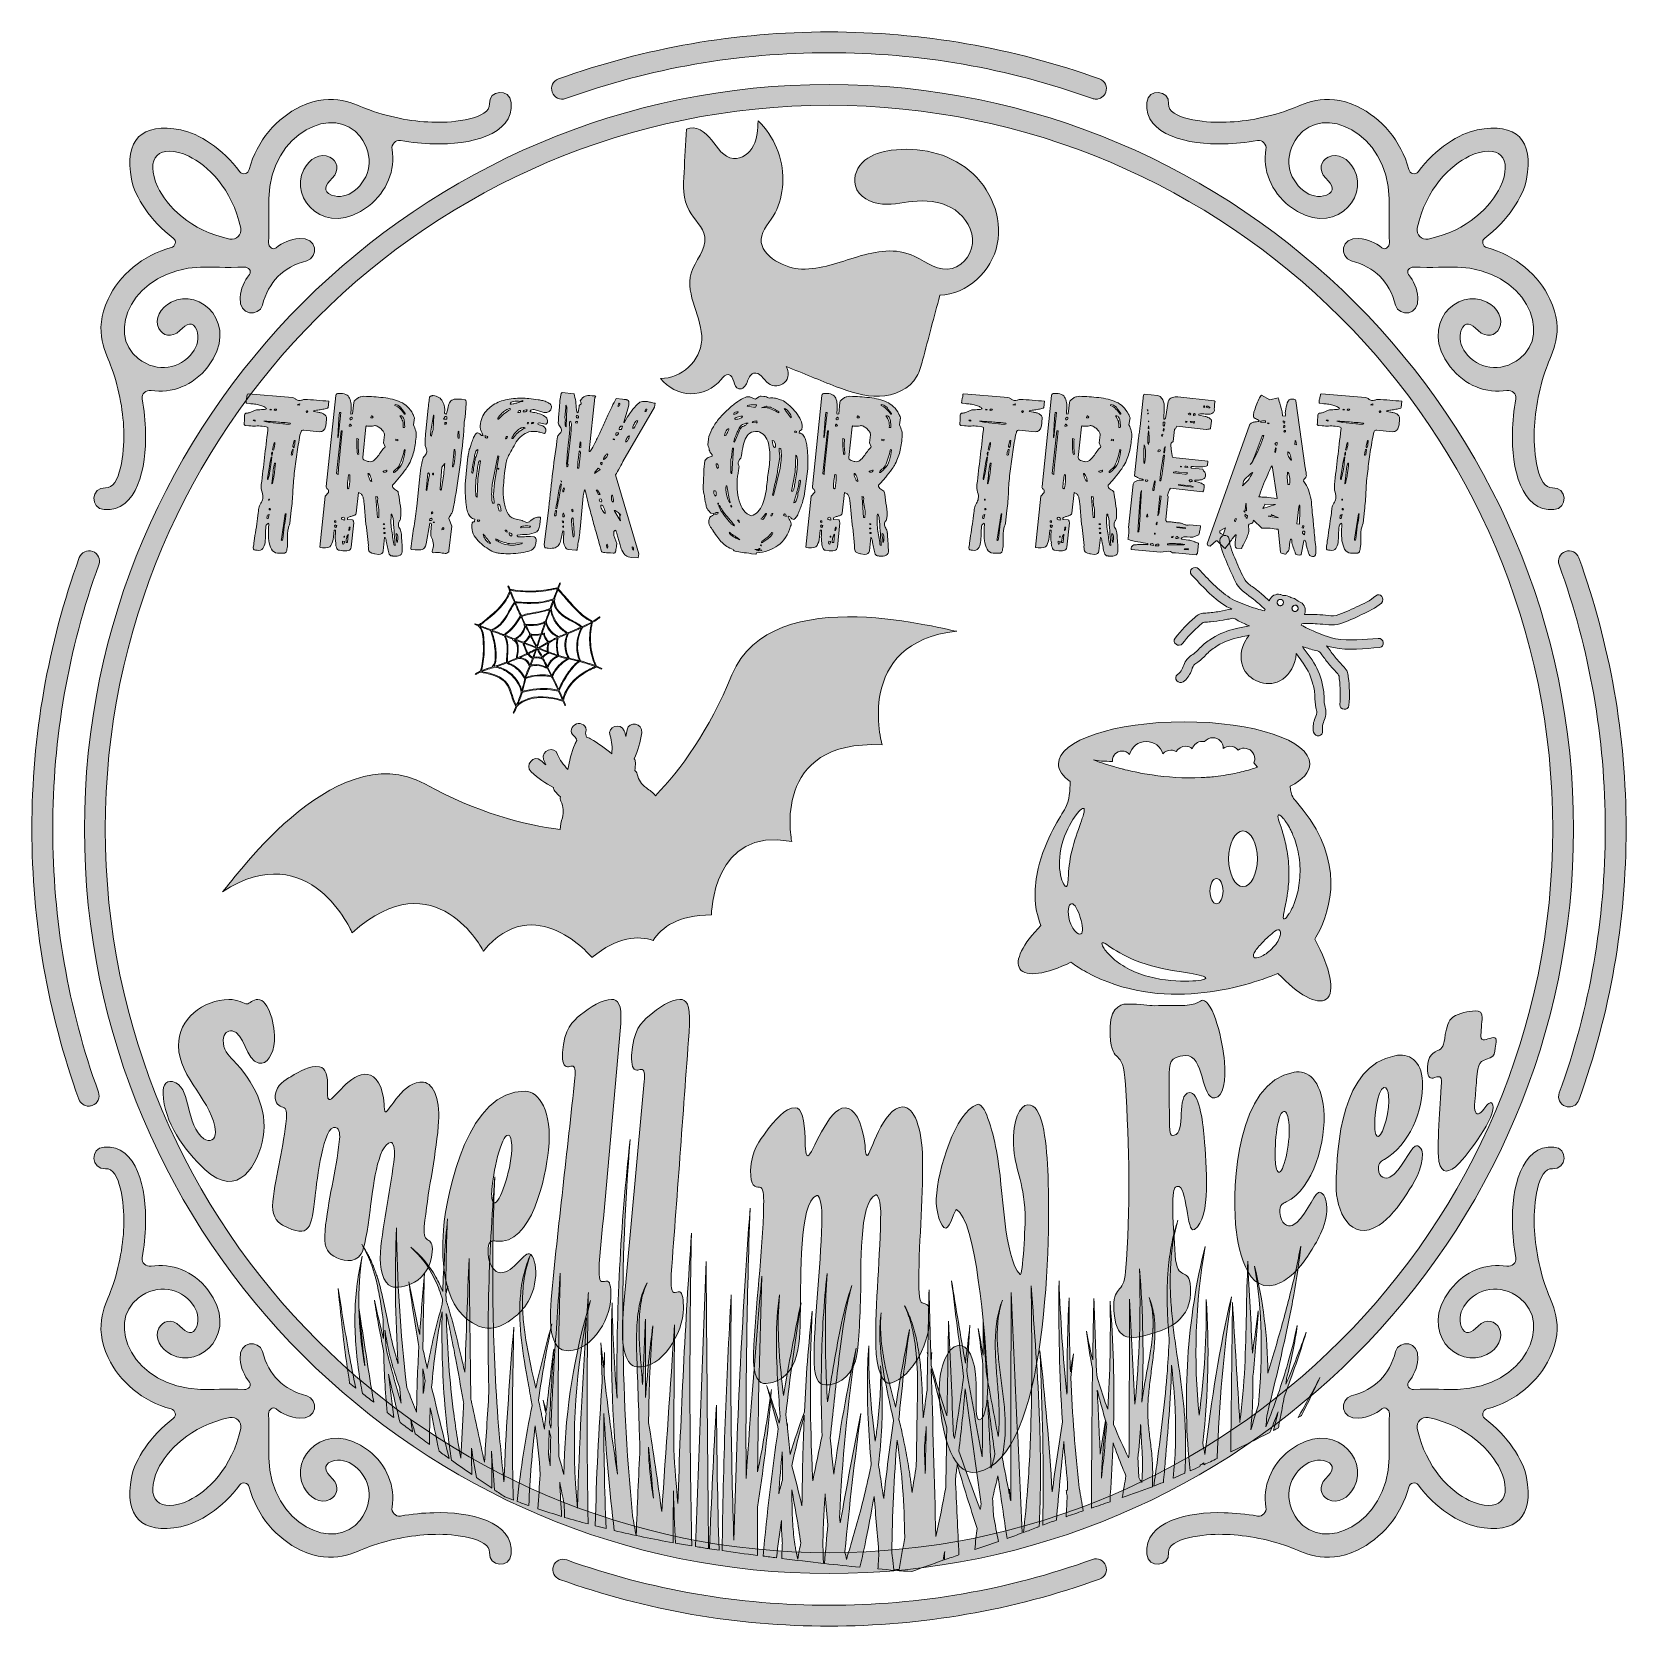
# Model space of a CAD drawing. Extents: x 431 to 599, y -390 to -223.
import ezdxf

# ---------------------------------------------------------------- set-up
doc = ezdxf.new("R2010")
doc.units = 0
doc.header["$MEASUREMENT"] = 0
doc.layers.add('Layer 1', color=7, linetype='Continuous', lineweight=0)

# ---------------------------------------------------------------- blocks, each defined once
blk = doc.blocks.new('Block_1')
at = {"layer": 'Layer 1', "true_color": 0x000000, "transparency": 33554687}
h = blk.add_hatch(color=18, dxfattribs=at)
h.dxf.hatch_style = 2
edge = h.paths.add_edge_path()
edge.add_spline(control_points=[(562.55, -282.73), (562.74, -282.8), (562.78, -282.98), (562.74, -283.13), (562.71, -283.23), (562.63, -283.32), (562.53, -283.36), (562.51, -283.36), (562.48, -283.37), (562.46, -283.37), (562.41, -283.38), (562.36, -283.37), (562.31, -283.35), (562.28, -283.34), (562.26, -283.33), (562.24, -283.31), (561.95, -283.12), (562.18, -282.59), (562.55, -282.73)], knot_values=[0, 0, 0, 0, 1, 1, 1, 2, 2, 2, 3, 3, 3, 4, 4, 4, 5, 5, 5, 6, 6, 6, 6], degree=3, periodic=0)
edge = h.paths.add_edge_path()
edge.add_spline(control_points=[(563.94, -283.97), (563.91, -283.97), (563.89, -283.96), (563.86, -283.95), (563.81, -283.93), (563.77, -283.9), (563.74, -283.87), (563.72, -283.85), (563.71, -283.83), (563.69, -283.8), (563.64, -283.71), (563.65, -283.59), (563.7, -283.5), (563.76, -283.36), (563.91, -283.26), (564.1, -283.33), (564.47, -283.47), (564.29, -284.02), (563.94, -283.97)], knot_values=[0, 0, 0, 0, 1, 1, 1, 2, 2, 2, 3, 3, 3, 4, 4, 4, 5, 5, 5, 6, 6, 6, 6], degree=3, periodic=0)
edge = h.paths.add_edge_path()
edge.add_spline(control_points=[(553.11, -280.12), (554.2, -281.26), (555.3, -282.55), (556.67, -283.38), (556.88, -283.51), (557.1, -283.62), (557.33, -283.73), (556.9, -283.78), (556.47, -283.91), (556.05, -283.97), (555.58, -284.05), (555.1, -284.1), (554.63, -284.14), (554.4, -284.16), (554.17, -284.16), (553.95, -284.25), (553.77, -284.33), (553.61, -284.48), (553.46, -284.61), (552.7, -285.25), (552.01, -285.98), (551.4, -286.77), (551.02, -287.26), (551.79, -287.83), (552.17, -287.34), (552.72, -286.63), (553.33, -285.98), (554.02, -285.39), (554.17, -285.27), (554.28, -285.14), (554.48, -285.11), (554.69, -285.09), (554.9, -285.08), (555.11, -285.06), (555.55, -285.02), (555.98, -284.96), (556.42, -284.89), (556.63, -284.85), (556.85, -284.81), (557.06, -284.77), (557.22, -284.73), (557.39, -284.66), (557.54, -284.7), (557.75, -284.76), (557.96, -284.93), (558.16, -285.03), (558.36, -285.14), (558.57, -285.23), (558.78, -285.32), (558.91, -285.38), (559.04, -285.43), (559.18, -285.48), (558.72, -285.59), (558.26, -285.67), (557.8, -285.77), (556.9, -285.97), (556.08, -286.29), (555.3, -286.78), (554.91, -287.03), (554.53, -287.29), (554.19, -287.61), (553.88, -287.91), (553.62, -288.23), (553.26, -288.48), (552.88, -288.74), (552.57, -289), (552.37, -289.43), (552.16, -289.89), (552.08, -290.29), (551.65, -290.59), (551.14, -290.95), (551.75, -291.7), (552.25, -291.35), (552.63, -291.08), (552.89, -290.72), (553.07, -290.29), (553.16, -290.07), (553.22, -289.8), (553.37, -289.61), (553.48, -289.48), (553.64, -289.38), (553.78, -289.28), (554.15, -289.04), (554.42, -288.74), (554.73, -288.42), (555.05, -288.1), (555.43, -287.83), (555.81, -287.59), (556.56, -287.1), (557.37, -286.84), (558.24, -286.66), (558.54, -286.6), (558.85, -286.54), (559.15, -286.47), (559.03, -286.63), (558.91, -286.79), (558.81, -286.97), (558.32, -287.83), (558.15, -288.82), (558.49, -289.76), (558.77, -290.52), (559.39, -291.03), (560.11, -291.34), (560.85, -291.6), (561.65, -291.64), (562.37, -291.26), (563.26, -290.8), (563.8, -289.95), (564.01, -288.98), (564.06, -288.79), (564.08, -288.59), (564.1, -288.39), (564.28, -288.64), (564.46, -288.89), (564.64, -289.14), (565.16, -289.86), (565.59, -290.59), (565.81, -291.46), (565.93, -291.9), (566.04, -292.35), (566.05, -292.8), (566.07, -293.24), (566.07, -293.65), (566.17, -294.08), (566.21, -294.25), (566.26, -294.42), (566.26, -294.59), (566.24, -294.84), (566.11, -295.08), (566.02, -295.31), (565.87, -295.74), (565.82, -296.18), (565.92, -296.64), (566.05, -297.24), (567, -297.09), (566.87, -296.48), (566.76, -295.97), (566.97, -295.62), (567.12, -295.14), (567.26, -294.69), (567.21, -294.28), (567.1, -293.84), (567, -293.41), (567.03, -293), (567, -292.57), (566.97, -292.11), (566.86, -291.65), (566.74, -291.2), (566.49, -290.31), (566.1, -289.53), (565.57, -288.78), (565.3, -288.4), (565.01, -288.02), (564.74, -287.64), (564.88, -287.69), (565.01, -287.74), (565.14, -287.79), (565.36, -287.86), (565.58, -287.93), (565.8, -287.99), (566.01, -288.05), (566.29, -288.06), (566.48, -288.16), (566.62, -288.23), (566.69, -288.4), (566.79, -288.53), (566.92, -288.71), (567.05, -288.88), (567.18, -289.05), (567.46, -289.4), (567.74, -289.74), (568.03, -290.06), (568.18, -290.22), (568.33, -290.37), (568.47, -290.53), (568.6, -290.68), (568.6, -290.85), (568.62, -291.05), (568.73, -291.94), (568.74, -292.83), (568.67, -293.73), (568.62, -294.35), (569.58, -294.44), (569.63, -293.82), (569.71, -292.83), (569.69, -291.83), (569.56, -290.84), (569.54, -290.64), (569.52, -290.43), (569.44, -290.24), (569.34, -290.03), (569.17, -289.87), (569.01, -289.71), (568.68, -289.36), (568.37, -289), (568.07, -288.63), (567.8, -288.29), (567.58, -287.91), (567.29, -287.58), (567.53, -287.66), (567.77, -287.72), (568.02, -287.77), (569.59, -288.08), (571.26, -287.87), (572.84, -287.75), (573.46, -287.71), (573.3, -286.76), (572.69, -286.8), (571.22, -286.91), (569.68, -287.09), (568.22, -286.83), (567.48, -286.7), (566.77, -286.38), (566.08, -286.1), (565.58, -285.89), (565.08, -285.67), (564.6, -285.4), (564.63, -285.36), (564.65, -285.31), (564.67, -285.26), (565.21, -285.24), (565.75, -285.24), (566.3, -285.27), (567.1, -285.31), (567.91, -285.53), (568.69, -285.27), (569.47, -285), (570.23, -284.67), (570.96, -284.31), (571.66, -283.97), (572.46, -283.63), (573.04, -283.09), (573.49, -282.67), (572.89, -281.92), (572.44, -282.34), (571.88, -282.86), (571.11, -283.18), (570.43, -283.5), (569.74, -283.83), (569.03, -284.16), (568.3, -284.39), (567.93, -284.5), (567.54, -284.41), (567.16, -284.37), (566.78, -284.33), (566.39, -284.31), (566.01, -284.29), (565.66, -284.28), (565.3, -284.28), (564.95, -284.29), (564.97, -284.26), (564.98, -284.23), (564.99, -284.2), (565.14, -283.77), (564.97, -283.25), (564.57, -283.02), (564.48, -282.97), (564.39, -282.93), (564.3, -282.91), (564.14, -282.76), (563.97, -282.64), (563.77, -282.57), (563.69, -282.54), (563.61, -282.52), (563.52, -282.52), (563.46, -282.47), (563.39, -282.42), (563.31, -282.39), (563.12, -282.31), (562.9, -282.28), (562.69, -282.29), (562.6, -282.24), (562.51, -282.21), (562.41, -282.18), (561.97, -282.08), (561.49, -282.36), (561.31, -282.77), (561.3, -282.81), (561.28, -282.84), (561.27, -282.87), (561.02, -282.63), (560.76, -282.39), (560.49, -282.16), (560.2, -281.91), (559.9, -281.67), (559.59, -281.44), (559.28, -281.21), (558.93, -281.02), (558.73, -280.68), (558.35, -280.03), (558.04, -279.3), (557.76, -278.6), (557.47, -277.9), (557.11, -277.14), (557.05, -276.39), (557, -275.77), (556.05, -275.92), (556.1, -276.54), (556.16, -277.32), (556.52, -278.11), (556.81, -278.84), (557.12, -279.6), (557.46, -280.35), (557.85, -281.07), (558.25, -281.79), (559, -282.18), (559.62, -282.69), (560.04, -283.03), (560.45, -283.4), (560.83, -283.78), (560.81, -283.83), (560.8, -283.88), (560.78, -283.92), (560.25, -283.8), (559.74, -283.63), (559.22, -283.44), (558.52, -283.19), (557.78, -282.95), (557.15, -282.54), (555.89, -281.75), (554.88, -280.58), (553.86, -279.52), (553.44, -279.07), (552.69, -279.67), (553.11, -280.12)], knot_values=[0, 0, 0, 0, 1, 1, 1, 2, 2, 2, 3, 3, 3, 4, 4, 4, 5, 5, 5, 6, 6, 6, 7, 7, 7, 8, 8, 8, 9, 9, 9, 10, 10, 10, 11, 11, 11, 12, 12, 12, 13, 13, 13, 14, 14, 14, 15, 15, 15, 16, 16, 16, 17, 17, 17, 18, 18, 18, 19, 19, 19, 20, 20, 20, 21, 21, 21, 22, 22, 22, 23, 23, 23, 24, 24, 24, 25, 25, 25, 26, 26, 26, 27, 27, 27, 28, 28, 28, 29, 29, 29, 30, 30, 30, 31, 31, 31, 32, 32, 32, 33, 33, 33, 34, 34, 34, 35, 35, 35, 36, 36, 36, 37, 37, 37, 38, 38, 38, 39, 39, 39, 40, 40, 40, 41, 41, 41, 42, 42, 42, 43, 43, 43, 44, 44, 44, 45, 45, 45, 46, 46, 46, 47, 47, 47, 48, 48, 48, 49, 49, 49, 50, 50, 50, 51, 51, 51, 52, 52, 52, 53, 53, 53, 54, 54, 54, 55, 55, 55, 56, 56, 56, 57, 57, 57, 58, 58, 58, 59, 59, 59, 60, 60, 60, 61, 61, 61, 62, 62, 62, 63, 63, 63, 64, 64, 64, 65, 65, 65, 66, 66, 66, 67, 67, 67, 68, 68, 68, 69, 69, 69, 70, 70, 70, 71, 71, 71, 72, 72, 72, 73, 73, 73, 74, 74, 74, 75, 75, 75, 76, 76, 76, 77, 77, 77, 78, 78, 78, 79, 79, 79, 80, 80, 80, 81, 81, 81, 82, 82, 82, 83, 83, 83, 84, 84, 84, 85, 85, 85, 86, 86, 86, 87, 87, 87, 88, 88, 88, 89, 89, 89, 90, 90, 90, 91, 91, 91, 92, 92, 92, 93, 93, 93, 94, 94, 94, 95, 95, 95, 96, 96, 96, 97, 97, 97, 98, 98, 98, 99, 99, 99, 100, 100, 100, 101, 101, 101, 102, 102, 102, 103, 103, 103, 104, 104, 104, 105, 105, 105, 106, 106, 106, 107, 107, 107, 108, 108, 108, 108], degree=3, periodic=0)
at = {"layer": 'Layer 1'}
for centre in [(562.43, -283.04), (563.98, -283.64)]:
    blk.add_circle(centre, 0.331, dxfattribs=at)
for points, knots in [([(553.11, -280.12), (554.2, -281.26), (555.3, -282.55), (556.67, -283.38), (556.88, -283.51), (557.1, -283.62), (557.33, -283.73), (556.9, -283.78), (556.47, -283.91), (556.05, -283.97), (555.58, -284.05), (555.1, -284.1), (554.63, -284.14), (554.4, -284.16), (554.17, -284.16), (553.95, -284.25), (553.77, -284.33), (553.61, -284.48), (553.46, -284.61), (552.7, -285.25), (552.01, -285.98), (551.4, -286.77), (551.02, -287.26), (551.79, -287.83), (552.17, -287.34), (552.72, -286.63), (553.33, -285.98), (554.02, -285.39), (554.17, -285.27), (554.28, -285.14), (554.48, -285.11), (554.69, -285.09), (554.9, -285.08), (555.11, -285.06), (555.55, -285.02), (555.98, -284.96), (556.42, -284.89), (556.63, -284.85), (556.85, -284.81), (557.06, -284.77), (557.22, -284.73), (557.39, -284.66), (557.54, -284.7), (557.75, -284.76), (557.96, -284.93), (558.16, -285.03), (558.36, -285.14), (558.57, -285.23), (558.78, -285.32), (558.91, -285.38), (559.04, -285.43), (559.18, -285.48), (558.72, -285.59), (558.26, -285.67), (557.8, -285.77), (556.9, -285.97), (556.08, -286.29), (555.3, -286.78), (554.91, -287.03), (554.53, -287.29), (554.19, -287.61), (553.88, -287.91), (553.62, -288.23), (553.26, -288.48), (552.88, -288.74), (552.57, -289), (552.37, -289.43), (552.16, -289.89), (552.08, -290.29), (551.65, -290.59), (551.14, -290.95), (551.75, -291.7), (552.25, -291.35), (552.63, -291.08), (552.89, -290.72), (553.07, -290.29), (553.16, -290.07), (553.22, -289.8), (553.37, -289.61), (553.48, -289.48), (553.64, -289.38), (553.78, -289.28), (554.15, -289.04), (554.42, -288.74), (554.73, -288.42), (555.05, -288.1), (555.43, -287.83), (555.81, -287.59), (556.56, -287.1), (557.37, -286.84), (558.24, -286.66), (558.54, -286.6), (558.85, -286.54), (559.15, -286.47), (559.03, -286.63), (558.91, -286.79), (558.81, -286.97), (558.32, -287.83), (558.15, -288.82), (558.49, -289.76), (558.77, -290.52), (559.39, -291.03), (560.11, -291.34), (560.85, -291.6), (561.65, -291.64), (562.37, -291.26), (563.26, -290.8), (563.8, -289.95), (564.01, -288.98), (564.06, -288.79), (564.08, -288.59), (564.1, -288.39), (564.28, -288.64), (564.46, -288.89), (564.64, -289.14), (565.16, -289.86), (565.59, -290.59), (565.81, -291.46), (565.93, -291.9), (566.04, -292.35), (566.05, -292.8), (566.07, -293.24), (566.07, -293.65), (566.17, -294.08), (566.21, -294.25), (566.26, -294.42), (566.26, -294.59), (566.24, -294.84), (566.11, -295.08), (566.02, -295.31), (565.87, -295.74), (565.82, -296.18), (565.92, -296.64), (566.05, -297.24), (567, -297.09), (566.87, -296.48), (566.76, -295.97), (566.97, -295.62), (567.12, -295.14), (567.26, -294.69), (567.21, -294.28), (567.1, -293.84), (567, -293.41), (567.03, -293), (567, -292.57), (566.97, -292.11), (566.86, -291.65), (566.74, -291.2), (566.49, -290.31), (566.1, -289.53), (565.57, -288.78), (565.3, -288.4), (565.01, -288.02), (564.74, -287.64), (564.88, -287.69), (565.01, -287.74), (565.14, -287.79), (565.36, -287.86), (565.58, -287.93), (565.8, -287.99), (566.01, -288.05), (566.29, -288.06), (566.48, -288.16), (566.62, -288.23), (566.69, -288.4), (566.79, -288.53), (566.92, -288.71), (567.05, -288.88), (567.18, -289.05), (567.46, -289.4), (567.74, -289.74), (568.03, -290.06), (568.18, -290.22), (568.33, -290.37), (568.47, -290.53), (568.6, -290.68), (568.6, -290.85), (568.62, -291.05), (568.73, -291.94), (568.74, -292.83), (568.67, -293.73), (568.62, -294.35), (569.58, -294.44), (569.63, -293.82), (569.71, -292.83), (569.69, -291.83), (569.56, -290.84), (569.54, -290.64), (569.52, -290.43), (569.44, -290.24), (569.34, -290.03), (569.17, -289.87), (569.01, -289.71), (568.68, -289.36), (568.37, -289), (568.07, -288.63), (567.8, -288.29), (567.58, -287.91), (567.29, -287.58), (567.53, -287.66), (567.77, -287.72), (568.02, -287.77), (569.59, -288.08), (571.26, -287.87), (572.84, -287.75), (573.46, -287.71), (573.3, -286.76), (572.69, -286.8), (571.22, -286.91), (569.68, -287.09), (568.22, -286.83), (567.48, -286.7), (566.77, -286.38), (566.08, -286.1), (565.58, -285.89), (565.08, -285.67), (564.6, -285.4), (564.63, -285.36), (564.65, -285.31), (564.67, -285.26), (565.21, -285.24), (565.75, -285.24), (566.3, -285.27), (567.1, -285.31), (567.91, -285.53), (568.69, -285.27), (569.47, -285), (570.23, -284.67), (570.96, -284.31), (571.66, -283.97), (572.46, -283.63), (573.04, -283.09), (573.49, -282.67), (572.89, -281.92), (572.44, -282.34), (571.88, -282.86), (571.11, -283.18), (570.43, -283.5), (569.74, -283.83), (569.03, -284.16), (568.3, -284.39), (567.93, -284.5), (567.54, -284.41), (567.16, -284.37), (566.78, -284.33), (566.39, -284.31), (566.01, -284.29), (565.66, -284.28), (565.3, -284.28), (564.95, -284.29), (564.97, -284.26), (564.98, -284.23), (564.99, -284.2), (565.14, -283.77), (564.97, -283.25), (564.57, -283.02), (564.48, -282.97), (564.39, -282.93), (564.3, -282.91), (564.14, -282.76), (563.97, -282.64), (563.77, -282.57), (563.69, -282.54), (563.61, -282.52), (563.52, -282.52), (563.46, -282.47), (563.39, -282.42), (563.31, -282.39), (563.12, -282.31), (562.9, -282.28), (562.69, -282.29), (562.6, -282.24), (562.51, -282.21), (562.41, -282.18), (561.97, -282.08), (561.49, -282.36), (561.31, -282.77), (561.3, -282.81), (561.28, -282.84), (561.27, -282.87), (561.02, -282.63), (560.76, -282.39), (560.49, -282.16), (560.2, -281.91), (559.9, -281.67), (559.59, -281.44), (559.28, -281.21), (558.93, -281.02), (558.73, -280.68), (558.35, -280.03), (558.04, -279.3), (557.76, -278.6), (557.47, -277.9), (557.11, -277.14), (557.05, -276.39), (557, -275.77), (556.05, -275.92), (556.1, -276.54), (556.16, -277.32), (556.52, -278.11), (556.81, -278.84), (557.12, -279.6), (557.46, -280.35), (557.85, -281.07), (558.25, -281.79), (559, -282.18), (559.62, -282.69), (560.04, -283.03), (560.45, -283.4), (560.83, -283.78), (560.81, -283.83), (560.8, -283.88), (560.78, -283.92), (560.25, -283.8), (559.74, -283.63), (559.22, -283.44), (558.52, -283.19), (557.78, -282.95), (557.15, -282.54), (555.89, -281.75), (554.88, -280.58), (553.86, -279.52), (553.44, -279.07), (552.69, -279.67), (553.11, -280.12)], [0, 0, 0, 0, 1, 1, 1, 2, 2, 2, 3, 3, 3, 4, 4, 4, 5, 5, 5, 6, 6, 6, 7, 7, 7, 8, 8, 8, 9, 9, 9, 10, 10, 10, 11, 11, 11, 12, 12, 12, 13, 13, 13, 14, 14, 14, 15, 15, 15, 16, 16, 16, 17, 17, 17, 18, 18, 18, 19, 19, 19, 20, 20, 20, 21, 21, 21, 22, 22, 22, 23, 23, 23, 24, 24, 24, 25, 25, 25, 26, 26, 26, 27, 27, 27, 28, 28, 28, 29, 29, 29, 30, 30, 30, 31, 31, 31, 32, 32, 32, 33, 33, 33, 34, 34, 34, 35, 35, 35, 36, 36, 36, 37, 37, 37, 38, 38, 38, 39, 39, 39, 40, 40, 40, 41, 41, 41, 42, 42, 42, 43, 43, 43, 44, 44, 44, 45, 45, 45, 46, 46, 46, 47, 47, 47, 48, 48, 48, 49, 49, 49, 50, 50, 50, 51, 51, 51, 52, 52, 52, 53, 53, 53, 54, 54, 54, 55, 55, 55, 56, 56, 56, 57, 57, 57, 58, 58, 58, 59, 59, 59, 60, 60, 60, 61, 61, 61, 62, 62, 62, 63, 63, 63, 64, 64, 64, 65, 65, 65, 66, 66, 66, 67, 67, 67, 68, 68, 68, 69, 69, 69, 70, 70, 70, 71, 71, 71, 72, 72, 72, 73, 73, 73, 74, 74, 74, 75, 75, 75, 76, 76, 76, 77, 77, 77, 78, 78, 78, 79, 79, 79, 80, 80, 80, 81, 81, 81, 82, 82, 82, 83, 83, 83, 84, 84, 84, 85, 85, 85, 86, 86, 86, 87, 87, 87, 88, 88, 88, 89, 89, 89, 90, 90, 90, 91, 91, 91, 92, 92, 92, 93, 93, 93, 94, 94, 94, 95, 95, 95, 96, 96, 96, 97, 97, 97, 98, 98, 98, 99, 99, 99, 100, 100, 100, 101, 101, 101, 102, 102, 102, 103, 103, 103, 104, 104, 104, 105, 105, 105, 106, 106, 106, 107, 107, 107, 108, 108, 108, 108]), ([(562.55, -282.73), (562.74, -282.8), (562.78, -282.98), (562.74, -283.13), (562.71, -283.23), (562.63, -283.32), (562.53, -283.36), (562.51, -283.36), (562.48, -283.37), (562.46, -283.37), (562.41, -283.38), (562.36, -283.37), (562.31, -283.35), (562.28, -283.34), (562.26, -283.33), (562.24, -283.31), (561.95, -283.12), (562.18, -282.59), (562.55, -282.73)], [0, 0, 0, 0, 1, 1, 1, 2, 2, 2, 3, 3, 3, 4, 4, 4, 5, 5, 5, 6, 6, 6, 6]), ([(563.94, -283.97), (563.91, -283.97), (563.89, -283.96), (563.86, -283.95), (563.81, -283.93), (563.77, -283.9), (563.74, -283.87), (563.72, -283.85), (563.71, -283.83), (563.69, -283.8), (563.64, -283.71), (563.65, -283.59), (563.7, -283.5), (563.76, -283.36), (563.91, -283.26), (564.1, -283.33), (564.47, -283.47), (564.29, -284.02), (563.94, -283.97)], [0, 0, 0, 0, 1, 1, 1, 2, 2, 2, 3, 3, 3, 4, 4, 4, 5, 5, 5, 6, 6, 6, 6])]:
    blk.add_open_spline(points, degree=3, knots=knots, dxfattribs=at)
blk = doc.blocks.new('Block_2')
at = {"layer": 'Layer 1', "true_color": 0x000000, "transparency": 33554687}
h = blk.add_hatch(color=18, dxfattribs=at)
h.dxf.hatch_style = 2
edge = h.paths.add_edge_path()
edge.add_spline(control_points=[(496.66, -376.98), (496.59, -376.54), (496.53, -376.1), (496.47, -375.66), (496.37, -374.87), (496.28, -374.07), (496.21, -373.27), (496.2, -373.14), (496.18, -373.01), (496.17, -372.88), (496.17, -372.74), (496.17, -372.6), (496.17, -372.46), (496.16, -372.18), (496.16, -371.91), (496.16, -371.63), (496.34, -373.41), (496.51, -375.19), (496.66, -376.98)], knot_values=[0, 0, 0, 0, 1, 1, 1, 2, 2, 2, 3, 3, 3, 4, 4, 4, 5, 5, 5, 6, 6, 6, 6], degree=3, periodic=0)
edge = h.paths.add_edge_path()
edge.add_spline(control_points=[(490.57, -379.9), (490.95, -380), (491.33, -380.09), (491.7, -380.19), (491.54, -376.14), (491.45, -372.11), (491.46, -368.11), (491.7, -372.16), (492.07, -376.25), (492.55, -380.39), (494.6, -380.88), (496.66, -381.3), (498.73, -381.67), (498.74, -379.86), (498.75, -378.05), (498.77, -376.23), (498.81, -378.05), (498.88, -379.88), (498.97, -381.71), (499.54, -381.82), (500.12, -381.91), (500.7, -382.01), (500.44, -371.04), (500.43, -360.13), (500.66, -349.21), (500.01, -358.67), (499.53, -368.11), (499.23, -377.56), (499.06, -375.67), (498.91, -373.78), (498.79, -371.89), (498.82, -367.53), (498.85, -363.17), (498.88, -358.82), (498.44, -365.37), (497.99, -371.89), (497.54, -378.38), (497.11, -375.26), (496.65, -372.16), (496.16, -369.09), (496.16, -368.98), (496.16, -368.87), (496.16, -368.75), (496.2, -365.46), (496.31, -362.17), (496.61, -358.91), (496.26, -361.4), (496.03, -363.92), (495.85, -366.44), (495.84, -363.69), (495.84, -360.94), (495.83, -358.2), (495.73, -360.49), (495.63, -362.78), (495.53, -365.07), (495.49, -364.6), (495.46, -364.12), (495.42, -363.65), (495.39, -363.25), (495.35, -362.85), (495.32, -362.46), (495.29, -362.06), (495.26, -361.66), (495.23, -361.26), (495.18, -360.47), (495.15, -359.68), (495.16, -358.89), (495.17, -358.11), (495.22, -357.32), (495.35, -356.56), (495.48, -355.8), (495.69, -355.06), (496, -354.4), (495.66, -355.03), (495.41, -355.76), (495.24, -356.52), (495.08, -357.28), (494.98, -358.07), (494.94, -358.86), (494.89, -359.66), (494.88, -360.46), (494.9, -361.26), (494.91, -361.66), (494.92, -362.06), (494.93, -362.46), (494.95, -362.86), (494.96, -363.26), (494.97, -363.66), (495.03, -365.25), (495.08, -366.85), (495.14, -368.45), (495.16, -369.25), (495.19, -370.05), (495.22, -370.85), (495.23, -371.13), (495.24, -371.41), (495.25, -371.69), (495.11, -374.76), (494.98, -377.83), (494.85, -380.9), (494.71, -380.2), (494.59, -379.5), (494.47, -378.81), (493.19, -365.47), (493.13, -352.46), (494.23, -339.38), (493.21, -348.4), (492.74, -357.39), (492.85, -366.51), (492.56, -363.17), (492.38, -359.83), (492.33, -356.51), (492.14, -362.43), (492.33, -368.41), (492.91, -374.48), (492.35, -370.99), (491.88, -367.51), (491.5, -364.06), (491.51, -363.28), (491.53, -362.5), (491.55, -361.72), (491.51, -362.24), (491.46, -362.76), (491.42, -363.29), (491.33, -362.43), (491.24, -361.57), (491.16, -360.71), (491.19, -362.08), (491.24, -363.46), (491.3, -364.84), (490.91, -369.83), (490.68, -374.84), (490.57, -379.9)], knot_values=[0, 0, 0, 0, 1, 1, 1, 2, 2, 2, 3, 3, 3, 4, 4, 4, 5, 5, 5, 6, 6, 6, 7, 7, 7, 8, 8, 8, 9, 9, 9, 10, 10, 10, 11, 11, 11, 12, 12, 12, 13, 13, 13, 14, 14, 14, 15, 15, 15, 16, 16, 16, 17, 17, 17, 18, 18, 18, 19, 19, 19, 20, 20, 20, 21, 21, 21, 22, 22, 22, 23, 23, 23, 24, 24, 24, 25, 25, 25, 26, 26, 26, 27, 27, 27, 28, 28, 28, 29, 29, 29, 30, 30, 30, 31, 31, 31, 32, 32, 32, 33, 33, 33, 34, 34, 34, 35, 35, 35, 36, 36, 36, 37, 37, 37, 38, 38, 38, 39, 39, 39, 40, 40, 40, 41, 41, 41, 42, 42, 42, 43, 43, 43, 44, 44, 44, 44], degree=3, periodic=0)
h = blk.add_hatch(color=18, dxfattribs=at)
h.dxf.hatch_style = 2
edge = h.paths.add_edge_path()
edge.add_spline(control_points=[(468.56, -359.78), (468.68, -360.44), (468.8, -361.12), (468.96, -361.81), (468.98, -361.89), (469.01, -361.98), (469.03, -362.06), (469.05, -362.15), (469.07, -362.24), (469.09, -362.32), (469.1, -362.37), (469.11, -362.41), (469.12, -362.45), (469.13, -362.5), (469.15, -362.54), (469.16, -362.58), (469.18, -362.67), (469.21, -362.76), (469.23, -362.84), (469.24, -362.89), (469.25, -362.93), (469.27, -362.98), (469.27, -363), (469.28, -363.02), (469.28, -363.04), (469.29, -363.06), (469.3, -363.08), (469.3, -363.11), (469.33, -363.19), (469.35, -363.28), (469.38, -363.37), (469.41, -363.46), (469.43, -363.54), (469.46, -363.63), (469.49, -363.72), (469.51, -363.81), (469.54, -363.89), (469.7, -364.41), (469.88, -364.93), (470.06, -365.45), (470.1, -365.98), (470.14, -366.5), (470.19, -367.03), (469.63, -365.13), (469.12, -363.27), (468.65, -361.45), (468.59, -360.76), (468.54, -360.07), (468.5, -359.38), (468.52, -359.51), (468.54, -359.65), (468.56, -359.78)], knot_values=[0, 0, 0, 0, 1, 1, 1, 2, 2, 2, 3, 3, 3, 4, 4, 4, 5, 5, 5, 6, 6, 6, 7, 7, 7, 8, 8, 8, 9, 9, 9, 10, 10, 10, 11, 11, 11, 12, 12, 12, 13, 13, 13, 14, 14, 14, 15, 15, 15, 16, 16, 16, 17, 17, 17, 17], degree=3, periodic=0)
edge = h.paths.add_edge_path()
edge.add_spline(control_points=[(472.72, -364.7), (472.65, -365.14), (472.58, -365.58), (472.52, -366.03), (472.5, -365.16), (472.49, -364.3), (472.49, -363.44), (472.56, -363.86), (472.64, -364.28), (472.72, -364.7)], knot_values=[0, 0, 0, 0, 1, 1, 1, 2, 2, 2, 3, 3, 3, 3], degree=3, periodic=0)
edge = h.paths.add_edge_path()
edge.add_spline(control_points=[(475.02, -357.98), (475.19, -358.69), (475.33, -359.4), (475.48, -360.12), (475.62, -360.84), (475.77, -361.56), (475.9, -362.29), (476.18, -363.74), (476.44, -365.21), (476.7, -366.7), (476.72, -366.81), (476.74, -366.92), (476.76, -367.03), (476.76, -367.16), (476.75, -367.3), (476.75, -367.43), (476.63, -369.21), (476.53, -370.99), (476.46, -372.79), (476.12, -370.97), (475.85, -369.17), (475.63, -367.4), (475.23, -364.07), (475.01, -360.82), (474.94, -357.61), (474.97, -357.74), (475, -357.86), (475.02, -357.98)], knot_values=[0, 0, 0, 0, 1, 1, 1, 2, 2, 2, 3, 3, 3, 4, 4, 4, 5, 5, 5, 6, 6, 6, 7, 7, 7, 8, 8, 8, 9, 9, 9, 9], degree=3, periodic=0)
edge = h.paths.add_edge_path()
edge.add_spline(control_points=[(466.75, -351.66), (466.76, -351.68), (466.77, -351.7), (466.78, -351.72), (466.78, -351.73), (466.79, -351.75), (466.8, -351.77), (466.83, -351.85), (466.86, -351.92), (466.9, -352), (466.9, -352.02), (466.91, -352.04), (466.92, -352.06), (466.93, -352.07), (466.93, -352.09), (466.94, -352.11), (467, -352.26), (467.06, -352.42), (467.11, -352.57), (467.14, -352.65), (467.17, -352.73), (467.2, -352.8), (467.22, -352.88), (467.25, -352.96), (467.27, -353.04), (467.28, -353.07), (467.3, -353.11), (467.31, -353.15), (467.32, -353.19), (467.33, -353.23), (467.34, -353.27), (467.37, -353.35), (467.39, -353.43), (467.41, -353.5), (467.44, -353.58), (467.46, -353.66), (467.48, -353.74), (467.49, -353.78), (467.5, -353.82), (467.51, -353.86), (467.52, -353.9), (467.53, -353.94), (467.54, -353.98), (467.7, -354.61), (467.83, -355.24), (467.94, -355.88), (468.06, -356.52), (468.16, -357.17), (468.25, -357.81), (468.28, -357.99), (468.31, -358.16), (468.33, -358.34), (468.33, -358.97), (468.33, -359.6), (468.34, -360.23), (468, -358.87), (467.68, -357.54), (467.39, -356.23), (467.67, -357.96), (467.99, -359.72), (468.36, -361.53), (468.41, -363.64), (468.53, -365.8), (468.72, -368), (468.96, -368.19), (469.2, -368.37), (469.44, -368.55), (469.22, -367), (469.04, -365.48), (468.88, -363.98), (469.25, -365.63), (469.65, -367.32), (470.09, -369.05), (470.52, -369.38), (470.96, -369.7), (471.39, -370.03), (471.34, -369.6), (471.27, -369.18), (471.21, -368.76), (471.38, -369.25), (471.54, -369.75), (471.68, -370.24), (471.68, -370.24), (471.68, -370.24), (471.68, -370.25), (472.18, -370.62), (472.68, -370.98), (473.18, -371.35), (473.18, -370.07), (473.2, -368.79), (473.26, -367.53), (473.55, -369.03), (473.86, -370.54), (474.18, -372.08), (474.54, -372.33), (474.89, -372.59), (475.24, -372.84), (474.59, -370.29), (473.97, -367.79), (473.4, -365.35), (473.61, -362.68), (473.97, -360.06), (474.5, -357.45), (474.44, -360.64), (474.51, -363.88), (474.79, -367.22), (474.95, -369.11), (475.17, -371.03), (475.47, -373), (476.18, -373.51), (476.89, -374.01), (477.61, -374.5), (477.6, -373.59), (477.59, -372.67), (477.57, -371.76), (477.75, -372.78), (477.92, -373.81), (478.09, -374.84), (478.64, -375.21), (479.18, -375.58), (479.73, -375.95), (479.72, -374.66), (479.7, -373.36), (479.69, -372.07), (479.78, -373.42), (479.89, -374.77), (480.01, -376.14), (480.36, -376.38), (480.72, -376.62), (481.08, -376.85), (481.37, -376.97), (481.67, -377.08), (481.97, -377.19), (481.94, -376.3), (481.91, -375.41), (481.9, -374.53), (481.81, -369.33), (481.91, -364.2), (482.01, -359.07), (481.62, -364.13), (481.23, -369.14), (481.03, -374.22), (481.01, -374.57), (481, -374.92), (480.99, -375.27), (480.74, -373.03), (480.53, -370.8), (480.36, -368.6), (480.03, -364.28), (479.87, -360.04), (479.82, -355.83), (479.77, -351.62), (479.85, -347.45), (480.02, -343.27), (479.71, -347.43), (479.48, -351.58), (479.38, -355.76), (479.3, -359.11), (479.31, -362.48), (479.41, -365.9), (479.25, -368.35), (479.1, -370.79), (478.94, -373.23), (478.47, -371.02), (478.01, -368.85), (477.54, -366.71), (477.53, -366.67), (477.52, -366.62), (477.51, -366.58), (477.45, -361.64), (477.38, -356.73), (477.32, -351.86), (477.17, -355.84), (477.03, -359.81), (476.88, -363.78), (476.76, -363.27), (476.65, -362.76), (476.53, -362.26), (476.35, -361.52), (476.18, -360.8), (476, -360.07), (475.82, -359.35), (475.63, -358.63), (475.43, -357.92), (475.33, -357.56), (475.23, -357.21), (475.12, -356.86), (475.05, -356.65), (474.98, -356.44), (474.91, -356.24), (474.91, -356.02), (474.91, -355.8), (474.9, -355.57), (474.97, -355.31), (475.03, -355.04), (475.1, -354.77), (475.03, -354.97), (474.97, -355.17), (474.9, -355.37), (474.89, -352.8), (474.95, -350.24), (475.06, -347.69), (474.84, -350.23), (474.66, -352.76), (474.56, -355.31), (474.35, -354.8), (474.12, -354.3), (473.85, -353.82), (473.15, -352.56), (472.24, -351.48), (471.2, -350.67), (472.2, -351.54), (473.05, -352.66), (473.67, -353.92), (473.99, -354.56), (474.24, -355.22), (474.46, -355.9), (474.49, -355.98), (474.51, -356.05), (474.53, -356.13), (474.53, -356.3), (474.52, -356.48), (474.52, -356.65), (473.87, -358.88), (473.34, -361.11), (472.94, -363.38), (472.79, -362.7), (472.64, -362.04), (472.49, -361.37), (472.49, -361.37), (472.49, -361.36), (472.49, -361.36), (472.5, -358.7), (472.57, -356.06), (472.64, -353.41), (472.47, -355.56), (472.29, -357.7), (472.15, -359.84), (471.74, -357.96), (471.36, -356.12), (471, -354.31), (471.32, -356.52), (471.67, -358.78), (472.07, -361.08), (472.07, -361.12), (472.07, -361.16), (472.06, -361.2), (471.93, -363.44), (471.84, -365.68), (471.82, -367.96), (471.54, -367.26), (471.26, -366.57), (471, -365.9), (470.93, -365.72), (470.86, -365.55), (470.79, -365.38), (470.12, -359.57), (469.75, -354.06), (469.72, -348.63), (469.52, -353.3), (469.58, -358), (469.88, -362.88), (469.87, -362.86), (469.87, -362.85), (469.87, -362.84), (469.84, -362.75), (469.81, -362.67), (469.79, -362.58), (469.77, -362.54), (469.76, -362.5), (469.75, -362.46), (469.73, -362.42), (469.72, -362.38), (469.71, -362.33), (469.68, -362.25), (469.66, -362.17), (469.63, -362.08), (469.61, -362), (469.59, -361.92), (469.56, -361.83), (469.38, -361.17), (469.22, -360.5), (469.08, -359.84), (468.93, -359.18), (468.8, -358.52), (468.67, -357.86), (468.54, -357.2), (468.4, -356.55), (468.25, -355.9), (468.11, -355.25), (467.94, -354.6), (467.74, -353.96), (467.73, -353.92), (467.72, -353.88), (467.71, -353.84), (467.69, -353.8), (467.68, -353.76), (467.67, -353.72), (467.64, -353.64), (467.61, -353.56), (467.59, -353.48), (467.56, -353.41), (467.53, -353.33), (467.51, -353.25), (467.49, -353.21), (467.48, -353.17), (467.46, -353.13), (467.45, -353.09), (467.43, -353.05), (467.42, -353.01), (467.39, -352.93), (467.36, -352.86), (467.33, -352.78), (467.3, -352.7), (467.27, -352.62), (467.24, -352.55), (467.17, -352.39), (467.1, -352.24), (467.04, -352.09), (467.03, -352.07), (467.02, -352.05), (467.01, -352.03), (467, -352.01), (466.99, -351.99), (466.98, -351.97), (466.97, -351.94), (466.95, -351.9), (466.93, -351.86), (466.91, -351.82), (466.89, -351.79), (466.88, -351.75), (466.87, -351.73), (466.86, -351.71), (466.85, -351.69), (466.84, -351.67), (466.83, -351.66), (466.82, -351.64), (466.74, -351.49), (466.67, -351.34), (466.58, -351.2), (466.42, -350.91), (466.24, -350.63), (466.06, -350.36), (466.23, -350.64), (466.39, -350.92), (466.54, -351.22), (466.61, -351.36), (466.68, -351.51), (466.75, -351.66)], knot_values=[0, 0, 0, 0, 1, 1, 1, 2, 2, 2, 3, 3, 3, 4, 4, 4, 5, 5, 5, 6, 6, 6, 7, 7, 7, 8, 8, 8, 9, 9, 9, 10, 10, 10, 11, 11, 11, 12, 12, 12, 13, 13, 13, 14, 14, 14, 15, 15, 15, 16, 16, 16, 17, 17, 17, 18, 18, 18, 19, 19, 19, 20, 20, 20, 21, 21, 21, 22, 22, 22, 23, 23, 23, 24, 24, 24, 25, 25, 25, 26, 26, 26, 27, 27, 27, 28, 28, 28, 29, 29, 29, 30, 30, 30, 31, 31, 31, 32, 32, 32, 33, 33, 33, 34, 34, 34, 35, 35, 35, 36, 36, 36, 37, 37, 37, 38, 38, 38, 39, 39, 39, 40, 40, 40, 41, 41, 41, 42, 42, 42, 43, 43, 43, 44, 44, 44, 45, 45, 45, 46, 46, 46, 47, 47, 47, 48, 48, 48, 49, 49, 49, 50, 50, 50, 51, 51, 51, 52, 52, 52, 53, 53, 53, 54, 54, 54, 55, 55, 55, 56, 56, 56, 57, 57, 57, 58, 58, 58, 59, 59, 59, 60, 60, 60, 61, 61, 61, 62, 62, 62, 63, 63, 63, 64, 64, 64, 65, 65, 65, 66, 66, 66, 67, 67, 67, 68, 68, 68, 69, 69, 69, 70, 70, 70, 71, 71, 71, 72, 72, 72, 73, 73, 73, 74, 74, 74, 75, 75, 75, 76, 76, 76, 77, 77, 77, 78, 78, 78, 79, 79, 79, 80, 80, 80, 81, 81, 81, 82, 82, 82, 83, 83, 83, 84, 84, 84, 85, 85, 85, 86, 86, 86, 87, 87, 87, 88, 88, 88, 89, 89, 89, 90, 90, 90, 91, 91, 91, 92, 92, 92, 93, 93, 93, 94, 94, 94, 95, 95, 95, 96, 96, 96, 97, 97, 97, 98, 98, 98, 99, 99, 99, 100, 100, 100, 101, 101, 101, 102, 102, 102, 103, 103, 103, 104, 104, 104, 105, 105, 105, 106, 106, 106, 107, 107, 107, 108, 108, 108, 109, 109, 109, 110, 110, 110, 111, 111, 111, 112, 112, 112, 113, 113, 113, 114, 114, 114, 115, 115, 115, 116, 116, 116, 116], degree=3, periodic=0)
h = blk.add_hatch(color=18, dxfattribs=at)
h.dxf.hatch_style = 2
edge = h.paths.add_edge_path()
edge.add_spline(control_points=[(510.17, -372.13), (510.2, -372.89), (510.22, -373.65), (510.21, -374.41), (510.21, -374.64), (510.21, -374.86), (510.2, -375.09), (510.07, -375.57), (509.94, -376.05), (509.81, -376.53), (509.92, -375.06), (510.04, -373.6), (510.17, -372.13)], knot_values=[0, 0, 0, 0, 1, 1, 1, 2, 2, 2, 3, 3, 3, 4, 4, 4, 4], degree=3, periodic=0)
edge = h.paths.add_edge_path()
edge.add_spline(control_points=[(512.49, -368.3), (512.43, -369.61), (512.39, -370.92), (512.35, -372.23), (512.3, -374.09), (512.27, -375.95), (512.25, -377.81), (511.91, -376.4), (511.56, -374.99), (511.18, -373.6), (511.57, -371.82), (512, -370.05), (512.49, -368.3)], knot_values=[0, 0, 0, 0, 1, 1, 1, 2, 2, 2, 3, 3, 3, 4, 4, 4, 4], degree=3, periodic=0)
edge = h.paths.add_edge_path()
edge.add_spline(control_points=[(511.81, -383.38), (511.74, -383.07), (511.67, -382.75), (511.61, -382.44), (511.59, -382.35), (511.57, -382.26), (511.56, -382.17), (511.54, -382.08), (511.53, -381.99), (511.51, -381.9), (511.5, -381.81), (511.49, -381.72), (511.47, -381.63), (511.47, -381.58), (511.46, -381.54), (511.45, -381.49), (511.45, -381.45), (511.44, -381.4), (511.44, -381.36), (511.34, -380.62), (511.29, -379.87), (511.25, -379.11), (511.21, -378.13), (511.2, -377.14), (511.18, -376.13), (511.53, -377.97), (511.85, -379.82), (512.13, -381.67), (512.02, -382.24), (511.91, -382.81), (511.81, -383.38)], knot_values=[0, 0, 0, 0, 1, 1, 1, 2, 2, 2, 3, 3, 3, 4, 4, 4, 5, 5, 5, 6, 6, 6, 7, 7, 7, 8, 8, 8, 9, 9, 9, 10, 10, 10, 10], degree=3, periodic=0)
edge = h.paths.add_edge_path()
edge.add_spline(control_points=[(522.22, -370.92), (522.25, -371.06), (522.27, -371.2), (522.29, -371.34), (522.35, -371.72), (522.4, -372.1), (522.45, -372.48), (522.5, -372.86), (522.55, -373.24), (522.59, -373.62), (522.64, -374), (522.67, -374.38), (522.71, -374.76), (522.73, -374.95), (522.75, -375.15), (522.76, -375.34), (522.77, -375.43), (522.78, -375.53), (522.79, -375.63), (522.79, -375.72), (522.8, -375.82), (522.81, -375.91), (522.94, -377.64), (523.01, -379.37), (523.03, -381.11), (522.84, -382.23), (522.64, -383.35), (522.44, -384.47), (522.26, -384.49), (522.08, -384.5), (521.89, -384.52), (521.84, -384.08), (521.79, -383.65), (521.73, -383.22), (521.71, -383.04), (521.69, -382.87), (521.67, -382.69), (521.72, -378.77), (521.91, -374.84), (522.22, -370.92)], knot_values=[0, 0, 0, 0, 1, 1, 1, 2, 2, 2, 3, 3, 3, 4, 4, 4, 5, 5, 5, 6, 6, 6, 7, 7, 7, 8, 8, 8, 9, 9, 9, 10, 10, 10, 11, 11, 11, 12, 12, 12, 13, 13, 13, 13], degree=3, periodic=0)
edge = h.paths.add_edge_path()
edge.add_spline(control_points=[(525.29, -369.46), (525.25, -371.11), (525.22, -372.76), (525.19, -374.42), (525.17, -374.08), (525.16, -373.74), (525.15, -373.4), (525.13, -372.86), (525.11, -372.32), (525.09, -371.77), (525.16, -371), (525.22, -370.23), (525.29, -369.46)], knot_values=[0, 0, 0, 0, 1, 1, 1, 2, 2, 2, 3, 3, 3, 4, 4, 4, 4], degree=3, periodic=0)
edge = h.paths.add_edge_path()
edge.add_spline(control_points=[(527.44, -369.62), (527.41, -371.71), (527.37, -373.8), (527.34, -375.89), (527.01, -377.6), (526.67, -379.31), (526.3, -381.02), (526.14, -375.16), (525.97, -369.29), (525.81, -363.42), (526.33, -365.5), (526.88, -367.57), (527.44, -369.62)], knot_values=[0, 0, 0, 0, 1, 1, 1, 2, 2, 2, 3, 3, 3, 4, 4, 4, 4], degree=3, periodic=0)
edge = h.paths.add_edge_path()
edge.add_spline(control_points=[(529.38, -365.51), (529.92, -369.58), (530.48, -373.62), (531.06, -377.62), (531.02, -377.81), (530.98, -378), (530.94, -378.19), (530.18, -376.19), (529.43, -374.15), (528.71, -372.07), (528.96, -369.88), (529.19, -367.7), (529.38, -365.51)], knot_values=[0, 0, 0, 0, 1, 1, 1, 2, 2, 2, 3, 3, 3, 4, 4, 4, 4], degree=3, periodic=0)
edge = h.paths.add_edge_path()
edge.add_spline(control_points=[(532.49, -372.39), (532.44, -372.62), (532.38, -372.86), (532.31, -373.09), (532.24, -373.34), (532.17, -373.6), (532.09, -373.85), (531.98, -371.48), (531.85, -369.11), (531.73, -366.73), (531.98, -368.63), (532.23, -370.51), (532.49, -372.39)], knot_values=[0, 0, 0, 0, 1, 1, 1, 2, 2, 2, 3, 3, 3, 4, 4, 4, 4], degree=3, periodic=0)
edge = h.paths.add_edge_path()
edge.add_spline(control_points=[(507.58, -383), (507.58, -381.31), (507.57, -379.62), (507.58, -377.93), (508.18, -374.21), (508.64, -370.45), (508.96, -366.65), (509.24, -367.67), (509.51, -368.69), (509.76, -369.73), (509.1, -374.14), (508.57, -378.6), (508.17, -383.07), (508.64, -383.13), (509.11, -383.19), (509.58, -383.25), (509.73, -381.94), (509.9, -380.63), (510.1, -379.33), (510.1, -380.06), (510.12, -380.81), (510.18, -381.56), (510.19, -381.6), (510.19, -381.64), (510.19, -381.67), (510.17, -382.22), (510.15, -382.77), (510.12, -383.32), (511.58, -383.5), (513.05, -383.67), (514.51, -383.84), (514.5, -383.67), (514.49, -383.5), (514.48, -383.33), (514.48, -383.25), (514.48, -383.16), (514.47, -383.08), (514.47, -383), (514.47, -382.91), (514.47, -382.82), (514.46, -382.74), (514.46, -382.65), (514.46, -382.57), (514.46, -382.48), (514.46, -382.4), (514.46, -382.31), (514.45, -382.23), (514.45, -382.14), (514.45, -382.06), (514.45, -381.97), (514.45, -381.89), (514.45, -381.8), (514.45, -381.63), (514.45, -381.46), (514.45, -381.28), (514.46, -381.11), (514.46, -380.94), (514.46, -380.77), (514.46, -380.68), (514.47, -380.59), (514.47, -380.51), (514.47, -380.42), (514.47, -380.33), (514.48, -380.25), (514.48, -380.16), (514.48, -380.07), (514.49, -379.99), (514.49, -379.9), (514.49, -379.81), (514.5, -379.73), (514.5, -379.55), (514.51, -379.38), (514.52, -379.21), (514.53, -379.03), (514.54, -378.86), (514.55, -378.68), (514.56, -378.51), (514.57, -378.34), (514.58, -378.16), (514.59, -377.99), (514.6, -377.81), (514.61, -377.64), (514.62, -377.46), (514.64, -377.29), (514.65, -377.11), (514.66, -376.94), (514.67, -376.76), (514.69, -376.59), (514.69, -376.57), (514.69, -376.56), (514.69, -376.54), (514.69, -376.59), (514.7, -376.64), (514.7, -376.7), (514.78, -377.74), (514.87, -378.77), (514.97, -379.81), (514.84, -381.15), (514.72, -382.5), (514.62, -383.85), (515.86, -383.99), (517.09, -384.12), (518.33, -384.24), (518.5, -383.5), (518.67, -382.75), (518.83, -382), (519.19, -380.29), (519.52, -378.56), (519.81, -376.82), (519.99, -378.85), (520.18, -380.87), (520.32, -382.89), (520.28, -383.4), (520.25, -383.91), (520.22, -384.42), (521.41, -384.52), (522.6, -384.62), (523.79, -384.7), (524.87, -384.28), (525.96, -383.89), (527.06, -383.51), (527.12, -383.21), (527.17, -382.9), (527.22, -382.59), (527.21, -382.88), (527.21, -383.17), (527.2, -383.47), (527.71, -383.29), (528.21, -383.12), (528.71, -382.95), (528.59, -380.28), (528.47, -377.61), (528.35, -374.93), (528.42, -374.44), (528.48, -373.95), (528.54, -373.47), (529.21, -375.73), (529.9, -377.97), (530.62, -380.16), (530.57, -380.5), (530.53, -380.85), (530.49, -381.2), (530.45, -381.59), (530.42, -381.99), (530.39, -382.38), (531.22, -382.1), (532.05, -381.82), (532.86, -381.54), (532.69, -380.65), (532.51, -379.76), (532.34, -378.86), (532.31, -378.26), (532.28, -377.65), (532.25, -377.05), (532.27, -376.95), (532.29, -376.85), (532.31, -376.74), (532.46, -376.05), (532.63, -375.36), (532.81, -374.65), (533.12, -376.85), (533.44, -379.04), (533.76, -381.22), (534.3, -381.03), (534.84, -380.84), (535.36, -380.64), (534.96, -372.27), (534.57, -363.85), (534.2, -355.41), (534.17, -362.67), (534.15, -369.96), (534.15, -377.26), (534.12, -377.13), (534.09, -377), (534.07, -376.87), (534.05, -376.6), (534.03, -376.33), (534.01, -376.06), (534.01, -376.22), (534.01, -376.37), (534, -376.53), (533.75, -375.26), (533.5, -373.99), (533.25, -372.7), (533.28, -372.54), (533.32, -372.37), (533.34, -372.2), (533.41, -371.8), (533.47, -371.4), (533.51, -371), (533.55, -370.6), (533.57, -370.2), (533.58, -369.8), (533.59, -369), (533.55, -368.23), (533.49, -367.46), (533.42, -366.7), (533.33, -365.95), (533.23, -365.2), (533.13, -364.46), (533.03, -363.71), (532.94, -362.97), (532.86, -362.23), (532.78, -361.48), (532.75, -360.72), (532.74, -360.35), (532.73, -359.97), (532.74, -359.59), (532.74, -359.21), (532.77, -358.83), (532.81, -358.45), (532.85, -358.07), (532.9, -357.7), (532.98, -357.33), (533.05, -356.96), (533.15, -356.6), (533.27, -356.24), (533.13, -356.58), (533.02, -356.94), (532.92, -357.31), (532.83, -357.67), (532.75, -358.05), (532.7, -358.43), (532.64, -358.81), (532.6, -359.2), (532.57, -359.58), (532.54, -359.97), (532.53, -360.36), (532.53, -360.75), (532.52, -361.52), (532.56, -362.29), (532.61, -363.05), (532.66, -363.82), (532.73, -364.58), (532.79, -365.33), (532.85, -366.08), (532.9, -366.83), (532.93, -367.58), (532.95, -368.33), (532.95, -369.08), (532.9, -369.82), (532.88, -370.06), (532.86, -370.3), (532.83, -370.54), (532.4, -368.28), (531.98, -366.01), (531.56, -363.72), (531.46, -361.94), (531.36, -360.17), (531.26, -358.39), (531.26, -359.59), (531.25, -360.78), (531.25, -361.98), (531.08, -361.06), (530.91, -360.14), (530.75, -359.21), (530.91, -360.49), (531.07, -361.76), (531.24, -363.04), (531.22, -366.24), (531.19, -369.44), (531.16, -372.65), (530.6, -369.67), (530.06, -366.67), (529.53, -363.64), (529.66, -362.04), (529.77, -360.45), (529.86, -358.86), (529.72, -360.18), (529.56, -361.5), (529.39, -362.82), (528.9, -359.96), (528.41, -357.08), (527.94, -354.18), (528.35, -357.55), (528.77, -360.9), (529.21, -364.24), (528.92, -366.4), (528.6, -368.56), (528.25, -370.72), (528.22, -370.63), (528.19, -370.54), (528.15, -370.45), (527.98, -366.44), (527.8, -362.43), (527.63, -358.41), (527.57, -361.73), (527.52, -365.05), (527.46, -368.37), (526.89, -366.63), (526.34, -364.87), (525.8, -363.09), (525.8, -363.01), (525.79, -362.93), (525.79, -362.86), (525.82, -362.48), (525.84, -362.1), (525.87, -361.73), (525.84, -361.97), (525.81, -362.2), (525.78, -362.44), (525.71, -360.01), (525.64, -357.57), (525.58, -355.14), (525.53, -357.39), (525.49, -359.65), (525.44, -361.9), (525.42, -361.84), (525.4, -361.77), (525.38, -361.7), (525.4, -361.78), (525.42, -361.86), (525.44, -361.94), (525.42, -363.18), (525.39, -364.41), (525.37, -365.65), (525.24, -366.62), (525.11, -367.59), (524.97, -368.56), (524.95, -368.05), (524.93, -367.54), (524.91, -367.02), (524.89, -366.31), (524.86, -365.6), (524.82, -364.89), (524.79, -364.53), (524.77, -364.18), (524.74, -363.82), (524.71, -363.47), (524.68, -363.11), (524.64, -362.76), (524.6, -362.4), (524.56, -362.05), (524.5, -361.7), (524.45, -361.35), (524.39, -361), (524.32, -360.66), (524.26, -360.31), (524.18, -359.97), (524.09, -359.64), (524.05, -359.47), (524, -359.3), (523.96, -359.14), (523.93, -359.06), (523.9, -358.97), (523.88, -358.89), (523.86, -358.81), (523.83, -358.73), (523.8, -358.65), (523.79, -358.61), (523.77, -358.57), (523.76, -358.53), (523.75, -358.49), (523.73, -358.45), (523.72, -358.41), (523.69, -358.33), (523.66, -358.25), (523.63, -358.17), (523.6, -358.09), (523.57, -358.02), (523.54, -357.94), (523.51, -357.86), (523.47, -357.79), (523.44, -357.71), (523.31, -357.41), (523.17, -357.11), (523.02, -356.83), (523.15, -357.13), (523.28, -357.44), (523.39, -357.75), (523.42, -357.83), (523.45, -357.91), (523.48, -357.99), (523.5, -358.07), (523.53, -358.15), (523.55, -358.23), (523.58, -358.31), (523.6, -358.39), (523.63, -358.47), (523.64, -358.51), (523.65, -358.55), (523.66, -358.59), (523.68, -358.63), (523.69, -358.67), (523.7, -358.71), (523.72, -358.8), (523.74, -358.88), (523.76, -358.96), (523.78, -359.04), (523.8, -359.13), (523.82, -359.21), (523.86, -359.38), (523.9, -359.54), (523.93, -359.71), (524, -360.05), (524.06, -360.39), (524.11, -360.74), (524.3, -362.12), (524.36, -363.53), (524.37, -364.94), (524.37, -365.64), (524.36, -366.35), (524.35, -367.06), (524.34, -367.78), (524.32, -368.49), (524.31, -369.2), (524.29, -370.63), (524.26, -372.05), (524.24, -373.48), (524.24, -373.53), (524.24, -373.57), (524.23, -373.62), (524.09, -374.55), (523.95, -375.48), (523.8, -376.41), (523.77, -376.16), (523.75, -375.92), (523.71, -375.68), (523.7, -375.58), (523.69, -375.49), (523.68, -375.39), (523.67, -375.29), (523.65, -375.2), (523.64, -375.1), (523.61, -374.91), (523.58, -374.71), (523.56, -374.52), (523.5, -374.13), (523.44, -373.75), (523.38, -373.37), (523.32, -372.98), (523.24, -372.6), (523.18, -372.22), (523.1, -371.84), (523.03, -371.46), (522.95, -371.08), (522.88, -370.7), (522.79, -370.32), (522.71, -369.95), (522.66, -369.76), (522.62, -369.58), (522.57, -369.39), (522.53, -369.2), (522.48, -369.02), (522.44, -368.83), (522.43, -368.8), (522.42, -368.77), (522.41, -368.74), (522.71, -365.57), (523.08, -362.42), (523.54, -359.3), (522.99, -361.98), (522.5, -364.7), (522.07, -367.44), (522, -367.17), (521.93, -366.9), (521.85, -366.63), (521.46, -365.17), (521.07, -363.72), (520.81, -362.2), (520.78, -362.01), (520.75, -361.82), (520.72, -361.63), (520.69, -361.44), (520.66, -361.25), (520.64, -361.06), (520.59, -360.67), (520.55, -360.29), (520.53, -359.9), (520.51, -359.51), (520.49, -359.12), (520.5, -358.72), (520.5, -358.33), (520.52, -357.94), (520.55, -357.54), (520.5, -357.93), (520.46, -358.32), (520.44, -358.72), (520.42, -359.11), (520.41, -359.51), (520.42, -359.91), (520.42, -360.3), (520.44, -360.7), (520.47, -361.09), (520.49, -361.29), (520.51, -361.49), (520.52, -361.68), (520.54, -361.88), (520.57, -362.08), (520.59, -362.27), (520.78, -363.83), (521.1, -365.35), (521.42, -366.85), (521.57, -367.53), (521.72, -368.2), (521.85, -368.87), (521.45, -371.57), (521.11, -374.29), (520.83, -377.03), (520.77, -376.64), (520.7, -376.25), (520.64, -375.86), (520.52, -375.06), (520.4, -374.26), (520.28, -373.45), (520.43, -372.12), (520.55, -370.79), (520.62, -369.45), (520.72, -367.33), (520.69, -365.2), (520.5, -363.12), (520.54, -365.22), (520.42, -367.32), (520.16, -369.38), (520.1, -369.93), (520.02, -370.47), (519.94, -371.02), (519.83, -370.18), (519.73, -369.35), (519.64, -368.51), (519.38, -366.04), (519.22, -363.54), (519.26, -361.02), (519.07, -363.53), (519.08, -366.07), (519.19, -368.59), (519.26, -370.22), (519.38, -371.85), (519.51, -373.47), (519.38, -374.14), (519.24, -374.81), (519.08, -375.48), (518.63, -377.48), (518.1, -379.44), (517.52, -381.39), (517.32, -382.07), (517.12, -382.75), (516.91, -383.42), (516.86, -383.15), (516.81, -382.88), (516.76, -382.61), (517.22, -377.76), (517.78, -372.92), (518.43, -368.1), (517.66, -371.9), (516.94, -375.73), (516.27, -379.58), (516.24, -379.41), (516.22, -379.24), (516.19, -379.07), (516.44, -373.11), (517.02, -367.15), (517.92, -361.27), (516.97, -365.6), (516.19, -370.01), (515.6, -374.48), (515.5, -373.62), (515.41, -372.77), (515.33, -371.91), (515.29, -371.5), (515.25, -371.08), (515.22, -370.67), (515.48, -368.08), (515.77, -365.49), (516.07, -362.9), (516.23, -361.5), (516.39, -360.11), (516.62, -358.73), (516.84, -357.35), (517.11, -355.98), (517.49, -354.67), (517.05, -355.94), (516.7, -357.28), (516.4, -358.65), (516.1, -360.01), (515.86, -361.4), (515.62, -362.78), (515.39, -364.14), (515.16, -365.51), (514.93, -366.88), (514.85, -365.49), (514.79, -364.09), (514.75, -362.7), (514.66, -359.61), (514.69, -356.52), (514.88, -353.43), (514.55, -356.49), (514.36, -359.59), (514.3, -362.7), (514.24, -365.28), (514.27, -367.85), (514.36, -370.43), (514.36, -370.43), (514.36, -370.43), (514.36, -370.43), (514.03, -372.02), (513.7, -373.6), (513.38, -375.19), (513.34, -374.21), (513.3, -373.22), (513.26, -372.24), (513.09, -367.29), (513.06, -362.34), (513.32, -357.38), (512.92, -360.87), (512.67, -364.4), (512.51, -367.94), (511.97, -369.4), (511.47, -370.89), (511, -372.4), (510.92, -371.48), (510.83, -370.58), (510.73, -369.68), (510.72, -369.49), (510.72, -369.3), (510.71, -369.11), (510.71, -369.21), (510.7, -369.31), (510.7, -369.42), (510.65, -369.03), (510.61, -368.64), (510.56, -368.25), (510.99, -364.32), (511.52, -360.4), (512.15, -356.5), (511.47, -359.72), (510.86, -362.97), (510.32, -366.23), (510.27, -365.83), (510.22, -365.42), (510.18, -365.01), (510, -363.46), (509.86, -361.92), (509.79, -360.36), (509.73, -358.8), (509.74, -357.23), (509.9, -355.68), (509.67, -357.22), (509.58, -358.79), (509.57, -360.36), (509.56, -361.94), (509.63, -363.51), (509.73, -365.08), (509.8, -366.2), (509.88, -367.33), (509.96, -368.45), (509.93, -368.67), (509.89, -368.89), (509.86, -369.11), (509.57, -368.21), (509.28, -367.32), (508.98, -366.43), (509, -366.16), (509.03, -365.89), (509.05, -365.61), (509.01, -365.85), (508.98, -366.09), (508.95, -366.33), (508.81, -365.94), (508.68, -365.55), (508.54, -365.16), (508.67, -365.61), (508.8, -366.06), (508.92, -366.51), (508.55, -369.12), (508.11, -371.7), (507.6, -374.23), (507.66, -367.39), (507.81, -360.55), (508.04, -353.7), (507.41, -360.78), (506.86, -367.86), (506.39, -374.94), (506.33, -365.48), (506.47, -356.03), (506.81, -346.57), (505.96, -358.17), (505.38, -369.77), (505.11, -381.4), (504.81, -372.81), (504.72, -364.24), (504.83, -355.66), (504.3, -364.59), (503.98, -373.53), (503.88, -382.5), (505.11, -382.68), (506.35, -382.85), (507.58, -383)], knot_values=[0, 0, 0, 0, 1, 1, 1, 2, 2, 2, 3, 3, 3, 4, 4, 4, 5, 5, 5, 6, 6, 6, 7, 7, 7, 8, 8, 8, 9, 9, 9, 10, 10, 10, 11, 11, 11, 12, 12, 12, 13, 13, 13, 14, 14, 14, 15, 15, 15, 16, 16, 16, 17, 17, 17, 18, 18, 18, 19, 19, 19, 20, 20, 20, 21, 21, 21, 22, 22, 22, 23, 23, 23, 24, 24, 24, 25, 25, 25, 26, 26, 26, 27, 27, 27, 28, 28, 28, 29, 29, 29, 30, 30, 30, 31, 31, 31, 32, 32, 32, 33, 33, 33, 34, 34, 34, 35, 35, 35, 36, 36, 36, 37, 37, 37, 38, 38, 38, 39, 39, 39, 40, 40, 40, 41, 41, 41, 42, 42, 42, 43, 43, 43, 44, 44, 44, 45, 45, 45, 46, 46, 46, 47, 47, 47, 48, 48, 48, 49, 49, 49, 50, 50, 50, 51, 51, 51, 52, 52, 52, 53, 53, 53, 54, 54, 54, 55, 55, 55, 56, 56, 56, 57, 57, 57, 58, 58, 58, 59, 59, 59, 60, 60, 60, 61, 61, 61, 62, 62, 62, 63, 63, 63, 64, 64, 64, 65, 65, 65, 66, 66, 66, 67, 67, 67, 68, 68, 68, 69, 69, 69, 70, 70, 70, 71, 71, 71, 72, 72, 72, 73, 73, 73, 74, 74, 74, 75, 75, 75, 76, 76, 76, 77, 77, 77, 78, 78, 78, 79, 79, 79, 80, 80, 80, 81, 81, 81, 82, 82, 82, 83, 83, 83, 84, 84, 84, 85, 85, 85, 86, 86, 86, 87, 87, 87, 88, 88, 88, 89, 89, 89, 90, 90, 90, 91, 91, 91, 92, 92, 92, 93, 93, 93, 94, 94, 94, 95, 95, 95, 96, 96, 96, 97, 97, 97, 98, 98, 98, 99, 99, 99, 100, 100, 100, 101, 101, 101, 102, 102, 102, 103, 103, 103, 104, 104, 104, 105, 105, 105, 106, 106, 106, 107, 107, 107, 108, 108, 108, 109, 109, 109, 110, 110, 110, 111, 111, 111, 112, 112, 112, 113, 113, 113, 114, 114, 114, 115, 115, 115, 116, 116, 116, 117, 117, 117, 118, 118, 118, 119, 119, 119, 120, 120, 120, 121, 121, 121, 122, 122, 122, 123, 123, 123, 124, 124, 124, 125, 125, 125, 126, 126, 126, 127, 127, 127, 128, 128, 128, 129, 129, 129, 130, 130, 130, 131, 131, 131, 132, 132, 132, 133, 133, 133, 134, 134, 134, 135, 135, 135, 136, 136, 136, 137, 137, 137, 138, 138, 138, 139, 139, 139, 140, 140, 140, 141, 141, 141, 142, 142, 142, 143, 143, 143, 144, 144, 144, 145, 145, 145, 146, 146, 146, 147, 147, 147, 148, 148, 148, 149, 149, 149, 150, 150, 150, 151, 151, 151, 152, 152, 152, 153, 153, 153, 154, 154, 154, 155, 155, 155, 156, 156, 156, 157, 157, 157, 158, 158, 158, 159, 159, 159, 160, 160, 160, 161, 161, 161, 162, 162, 162, 163, 163, 163, 164, 164, 164, 165, 165, 165, 166, 166, 166, 167, 167, 167, 168, 168, 168, 169, 169, 169, 170, 170, 170, 171, 171, 171, 172, 172, 172, 173, 173, 173, 174, 174, 174, 175, 175, 175, 176, 176, 176, 177, 177, 177, 178, 178, 178, 179, 179, 179, 180, 180, 180, 181, 181, 181, 182, 182, 182, 183, 183, 183, 184, 184, 184, 185, 185, 185, 186, 186, 186, 187, 187, 187, 188, 188, 188, 189, 189, 189, 190, 190, 190, 191, 191, 191, 192, 192, 192, 193, 193, 193, 194, 194, 194, 195, 195, 195, 196, 196, 196, 197, 197, 197, 198, 198, 198, 199, 199, 199, 200, 200, 200, 201, 201, 201, 202, 202, 202, 203, 203, 203, 204, 204, 204, 205, 205, 205, 206, 206, 206, 207, 207, 207, 208, 208, 208, 209, 209, 209, 210, 210, 210, 211, 211, 211, 212, 212, 212, 213, 213, 213, 214, 214, 214, 215, 215, 215, 216, 216, 216, 217, 217, 217, 218, 218, 218, 219, 219, 219, 220, 220, 220, 221, 221, 221, 222, 222, 222, 223, 223, 223, 224, 224, 224, 225, 225, 225, 226, 226, 226, 227, 227, 227, 228, 228, 228, 229, 229, 229, 229], degree=3, periodic=0)
h = blk.add_hatch(color=18, dxfattribs=at)
h.dxf.hatch_style = 2
edge = h.paths.add_edge_path()
edge.add_spline(control_points=[(549.5, -373.24), (549.39, -374.07), (549.28, -374.9), (549.16, -375.73), (549.49, -375.61), (549.82, -375.47), (550.16, -375.34), (550.23, -374.59), (550.3, -373.85), (550.36, -373.11), (550.65, -369.88), (550.91, -366.69), (551.01, -363.55), (551.02, -363.38), (551.02, -363.21), (551.03, -363.04), (551.15, -364.32), (551.27, -365.59), (551.35, -366.87), (551.4, -367.65), (551.44, -368.43), (551.45, -369.22), (551.45, -369.31), (551.45, -369.41), (551.45, -369.51), (551.45, -369.61), (551.45, -369.71), (551.45, -369.81), (551.45, -370.01), (551.45, -370.2), (551.45, -370.4), (551.45, -370.6), (551.44, -370.8), (551.44, -371), (551.43, -371.2), (551.43, -371.4), (551.42, -371.6), (551.38, -372.69), (551.3, -373.79), (551.2, -374.91), (551.29, -374.87), (551.37, -374.84), (551.46, -374.8), (551.78, -374.66), (552.1, -374.52), (552.42, -374.38), (552.48, -373.32), (552.5, -372.27), (552.5, -371.24), (552.5, -371.04), (552.49, -370.84), (552.49, -370.63), (552.48, -370.43), (552.48, -370.23), (552.48, -370.03), (552.47, -369.83), (552.46, -369.64), (552.45, -369.44), (552.44, -369.34), (552.44, -369.24), (552.44, -369.14), (552.43, -369.04), (552.43, -368.94), (552.42, -368.84), (552.37, -368.05), (552.3, -367.27), (552.21, -366.5), (552.04, -364.96), (551.81, -363.45), (551.59, -361.93), (551.48, -361.17), (551.37, -360.41), (551.27, -359.64), (551.18, -358.87), (551.09, -358.1), (551.03, -357.32), (550.96, -356.53), (550.91, -355.75), (550.89, -354.95), (550.88, -354.56), (550.88, -354.16), (550.89, -353.76), (550.89, -353.56), (550.89, -353.36), (550.9, -353.16), (550.91, -352.96), (550.92, -352.76), (550.93, -352.56), (550.97, -351.76), (551.05, -350.96), (551.17, -350.17), (551.3, -349.38), (551.47, -348.6), (551.69, -347.84), (551.43, -348.58), (551.23, -349.36), (551.07, -350.15), (550.91, -350.94), (550.79, -351.75), (550.71, -352.56), (550.69, -352.76), (550.67, -352.97), (550.65, -353.17), (550.64, -353.37), (550.63, -353.58), (550.61, -353.78), (550.59, -354.19), (550.57, -354.59), (550.57, -355), (550.55, -355.81), (550.56, -356.62), (550.59, -357.43), (550.63, -358.38), (550.69, -359.32), (550.77, -360.25), (550.73, -361.37), (550.66, -362.49), (550.58, -363.62), (550.34, -366.77), (549.94, -369.98), (549.5, -373.24)], knot_values=[0, 0, 0, 0, 1, 1, 1, 2, 2, 2, 3, 3, 3, 4, 4, 4, 5, 5, 5, 6, 6, 6, 7, 7, 7, 8, 8, 8, 9, 9, 9, 10, 10, 10, 11, 11, 11, 12, 12, 12, 13, 13, 13, 14, 14, 14, 15, 15, 15, 16, 16, 16, 17, 17, 17, 18, 18, 18, 19, 19, 19, 20, 20, 20, 21, 21, 21, 22, 22, 22, 23, 23, 23, 24, 24, 24, 25, 25, 25, 26, 26, 26, 27, 27, 27, 28, 28, 28, 29, 29, 29, 30, 30, 30, 31, 31, 31, 32, 32, 32, 33, 33, 33, 34, 34, 34, 35, 35, 35, 36, 36, 36, 37, 37, 37, 38, 38, 38, 39, 39, 39, 40, 40, 40, 40], degree=3, periodic=0)
h = blk.add_hatch(color=18, dxfattribs=at)
h.dxf.hatch_style = 2
edge = h.paths.add_edge_path()
edge.add_spline(control_points=[(554, -373.68), (554, -373.63), (554.01, -373.59), (554.02, -373.54), (554.15, -373.46), (554.28, -373.37), (554.42, -373.28), (554.41, -373.35), (554.4, -373.42), (554.4, -373.49), (554.87, -373.28), (555.34, -373.06), (555.81, -372.83), (556.01, -367.15), (556.5, -361.41), (557.3, -355.86), (556.1, -361.13), (555.17, -366.71), (554.52, -372.41), (554.44, -372.01), (554.37, -371.6), (554.3, -371.18), (554.88, -365.95), (555, -360.98), (554.65, -356.14), (554.71, -360.1), (554.46, -364.13), (553.92, -368.3), (553.32, -362.66), (553.51, -356.47), (554.54, -350.6), (552.65, -358.08), (552.11, -366.55), (552.97, -374.14), (553.31, -373.99), (553.65, -373.83), (554, -373.68)], knot_values=[0, 0, 0, 0, 1, 1, 1, 2, 2, 2, 3, 3, 3, 4, 4, 4, 5, 5, 5, 6, 6, 6, 7, 7, 7, 8, 8, 8, 9, 9, 9, 10, 10, 10, 11, 11, 11, 12, 12, 12, 12], degree=3, periodic=0)
h = blk.add_hatch(color=18, dxfattribs=at)
h.dxf.hatch_style = 2
edge = h.paths.add_edge_path()
edge.add_spline(control_points=[(561.34, -370.09), (561.37, -370.01), (561.4, -369.93), (561.43, -369.85), (561.7, -369.21), (561.96, -368.56), (562.21, -367.93), (562.17, -368.09), (562.13, -368.25), (562.09, -368.41), (561.97, -368.9), (561.84, -369.4), (561.71, -369.9), (561.88, -369.81), (562.05, -369.72), (562.23, -369.63), (562.31, -369.19), (562.4, -368.75), (562.49, -368.31), (562.61, -367.65), (562.72, -367), (562.83, -366.35), (563.72, -364), (564.5, -361.75), (565.15, -359.58), (564.52, -361.35), (563.8, -363.16), (563.02, -365.03), (563.04, -364.82), (563.07, -364.62), (563.09, -364.42), (563.59, -362.5), (563.96, -360.65), (564.21, -358.87), (563.95, -360.16), (563.62, -361.48), (563.23, -362.82), (563.23, -362.82), (563.23, -362.81), (563.23, -362.8), (563.23, -362.81), (563.23, -362.82), (563.23, -362.84), (562.61, -364.99), (561.83, -367.22), (560.92, -369.51), (560.95, -369.14), (560.98, -368.77), (561, -368.41), (561.62, -365.88), (562.21, -363.43), (562.74, -361.06), (563.16, -359.22), (563.53, -357.43), (563.84, -355.68), (564.15, -353.93), (564.4, -352.23), (564.57, -350.55), (564.26, -352.24), (563.88, -353.95), (563.43, -355.71), (562.99, -357.47), (562.49, -359.27), (561.95, -361.12), (561.69, -362.02), (561.41, -362.94), (561.13, -363.87), (561.09, -359.98), (560.63, -356.29), (559.72, -352.65), (560.53, -357.34), (560.64, -362.09), (560.13, -367.19), (559.87, -368.06), (559.6, -368.94), (559.33, -369.83), (559.37, -369.39), (559.41, -368.96), (559.44, -368.53), (559.54, -367.05), (559.57, -365.62), (559.56, -364.21), (559.78, -361.89), (559.97, -359.61), (560.12, -357.36), (559.93, -358.81), (559.72, -360.28), (559.5, -361.77), (559.38, -358.55), (559.12, -355.39), (559.03, -352.15), (558.85, -355.83), (558.88, -359.51), (558.7, -363.24), (558.6, -365.11), (558.45, -367), (558.19, -368.93), (558.19, -368.97), (558.18, -369), (558.18, -369.04), (557.93, -364.88), (557.67, -360.69), (557.41, -356.46), (557.35, -361.65), (557.29, -366.88), (557.23, -372.15), (558.62, -371.48), (559.99, -370.79), (561.34, -370.09)], knot_values=[0, 0, 0, 0, 1, 1, 1, 2, 2, 2, 3, 3, 3, 4, 4, 4, 5, 5, 5, 6, 6, 6, 7, 7, 7, 8, 8, 8, 9, 9, 9, 10, 10, 10, 11, 11, 11, 12, 12, 12, 13, 13, 13, 14, 14, 14, 15, 15, 15, 16, 16, 16, 17, 17, 17, 18, 18, 18, 19, 19, 19, 20, 20, 20, 21, 21, 21, 22, 22, 22, 23, 23, 23, 24, 24, 24, 25, 25, 25, 26, 26, 26, 27, 27, 27, 28, 28, 28, 29, 29, 29, 30, 30, 30, 31, 31, 31, 32, 32, 32, 33, 33, 33, 34, 34, 34, 35, 35, 35, 36, 36, 36, 36], degree=3, periodic=0)
h = blk.add_hatch(color=18, dxfattribs=at)
h.dxf.hatch_style = 2
edge = h.paths.add_edge_path()
edge.add_spline(control_points=[(466.39, -363.11), (466.03, -361.08), (465.82, -359.13), (465.77, -357.24), (465.97, -359.16), (466.17, -361.12), (466.39, -363.11)], knot_values=[0, 0, 0, 0, 1, 1, 1, 2, 2, 2, 2], degree=3, periodic=0)
edge = h.paths.add_edge_path()
edge.add_spline(control_points=[(466.14, -366), (466.53, -366.31), (466.93, -366.62), (467.33, -366.93), (467.22, -366.27), (467.1, -365.61), (467, -364.96), (466.55, -362.22), (466.16, -359.57), (465.76, -356.98), (465.72, -355.14), (465.84, -353.35), (466.12, -351.6), (465.67, -353.48), (465.42, -355.41), (465.36, -357.42), (465.31, -359.42), (465.44, -361.51), (465.75, -363.72), (465.86, -364.46), (465.99, -365.23), (466.14, -366)], knot_values=[0, 0, 0, 0, 1, 1, 1, 2, 2, 2, 3, 3, 3, 4, 4, 4, 5, 5, 5, 6, 6, 6, 7, 7, 7, 7], degree=3, periodic=0)
h = blk.add_hatch(color=18, dxfattribs=at)
h.dxf.hatch_style = 2
edge = h.paths.add_edge_path()
edge.add_spline(control_points=[(485.74, -369.85), (485.79, -370.1), (485.84, -370.34), (485.89, -370.59), (485.88, -371.04), (485.87, -371.5), (485.86, -371.96), (485.84, -372.5), (485.83, -373.04), (485.83, -373.59), (485.77, -373.18), (485.72, -372.77), (485.66, -372.37), (485.68, -371.53), (485.71, -370.69), (485.74, -369.85)], knot_values=[0, 0, 0, 0, 1, 1, 1, 2, 2, 2, 3, 3, 3, 4, 4, 4, 5, 5, 5, 5], degree=3, periodic=0)
edge = h.paths.add_edge_path()
edge.add_spline(control_points=[(489.66, -358.08), (489.23, -364.74), (488.9, -371.38), (488.69, -378.05), (488.05, -371.22), (488.37, -364.55), (489.66, -358.08)], knot_values=[0, 0, 0, 0, 1, 1, 1, 2, 2, 2, 2], degree=3, periodic=0)
edge = h.paths.add_edge_path()
edge.add_spline(control_points=[(483.41, -364.31), (483.55, -365.05), (483.68, -365.79), (483.81, -366.53), (483.85, -366.78), (483.9, -367.03), (483.94, -367.28), (483.26, -370.6), (482.74, -373.94), (482.37, -377.34), (482.78, -377.49), (483.18, -377.64), (483.59, -377.78), (483.72, -374.96), (483.94, -372.17), (484.26, -369.4), (484.5, -371.11), (484.68, -372.82), (484.8, -374.53), (484.7, -375.72), (484.62, -376.92), (484.55, -378.11), (485.37, -378.39), (486.21, -378.66), (487.04, -378.91), (486.96, -377.71), (486.89, -376.52), (486.84, -375.33), (487, -376.08), (487.15, -376.84), (487.3, -377.6), (487.31, -378.06), (487.33, -378.53), (487.35, -379.01), (488.17, -379.25), (489, -379.48), (489.82, -379.7), (489.68, -372.21), (489.67, -364.8), (489.8, -357.4), (489.88, -357.02), (489.97, -356.64), (490.05, -356.26), (489.97, -356.54), (489.89, -356.82), (489.81, -357.09), (489.82, -356.54), (489.83, -355.99), (489.84, -355.43), (489.79, -356.11), (489.75, -356.79), (489.7, -357.47), (488.18, -362.91), (487.35, -368.59), (487.27, -374.52), (487.1, -373.89), (486.93, -373.26), (486.75, -372.63), (486.75, -372.48), (486.74, -372.32), (486.74, -372.16), (486.66, -369.01), (486.66, -365.88), (486.7, -362.75), (486.74, -359.63), (486.82, -356.5), (486.9, -353.38), (486.67, -356.48), (486.45, -359.57), (486.26, -362.65), (486.12, -364.98), (486, -367.3), (485.92, -369.64), (485.87, -369.46), (485.82, -369.28), (485.77, -369.1), (485.88, -366.52), (486.03, -363.95), (486.22, -361.38), (485.93, -363.54), (485.66, -365.7), (485.43, -367.86), (485.32, -367.48), (485.21, -367.1), (485.1, -366.72), (485.2, -367.19), (485.3, -367.67), (485.4, -368.14), (485.34, -368.68), (485.28, -369.21), (485.23, -369.75), (485.16, -369.39), (485.1, -369.04), (485.03, -368.69), (484.99, -368.5), (484.95, -368.31), (484.91, -368.12), (484.9, -368.02), (484.88, -367.93), (484.86, -367.84), (484.84, -367.74), (484.82, -367.65), (484.8, -367.55), (484.74, -367.27), (484.68, -366.99), (484.61, -366.71), (484.99, -364.03), (485.46, -361.37), (486.02, -358.7), (485.39, -360.94), (484.82, -363.19), (484.33, -365.44), (484.23, -365.03), (484.14, -364.62), (484.05, -364.22), (483.72, -362.75), (483.41, -361.31), (483.2, -359.86), (483.09, -359.14), (483.02, -358.42), (482.97, -357.7), (482.93, -356.98), (482.92, -356.26), (482.95, -355.55), (482.99, -354.84), (483.07, -354.14), (483.2, -353.45), (483.33, -352.77), (483.52, -352.1), (483.77, -351.46), (483.49, -352.07), (483.27, -352.73), (483.09, -353.41), (482.92, -354.08), (482.81, -354.78), (482.74, -355.5), (482.59, -356.93), (482.62, -358.4), (482.77, -359.88), (482.91, -361.35), (483.15, -362.83), (483.41, -364.31)], knot_values=[0, 0, 0, 0, 1, 1, 1, 2, 2, 2, 3, 3, 3, 4, 4, 4, 5, 5, 5, 6, 6, 6, 7, 7, 7, 8, 8, 8, 9, 9, 9, 10, 10, 10, 11, 11, 11, 12, 12, 12, 13, 13, 13, 14, 14, 14, 15, 15, 15, 16, 16, 16, 17, 17, 17, 18, 18, 18, 19, 19, 19, 20, 20, 20, 21, 21, 21, 22, 22, 22, 23, 23, 23, 24, 24, 24, 25, 25, 25, 26, 26, 26, 27, 27, 27, 28, 28, 28, 29, 29, 29, 30, 30, 30, 31, 31, 31, 32, 32, 32, 33, 33, 33, 34, 34, 34, 35, 35, 35, 36, 36, 36, 37, 37, 37, 38, 38, 38, 39, 39, 39, 40, 40, 40, 41, 41, 41, 42, 42, 42, 43, 43, 43, 44, 44, 44, 45, 45, 45, 46, 46, 46, 47, 47, 47, 47], degree=3, periodic=0)
h = blk.add_hatch(color=18, dxfattribs=at)
h.dxf.hatch_style = 2
edge = h.paths.add_edge_path()
edge.add_spline(control_points=[(502.45, -382.29), (502.35, -372.23), (502.27, -362.19), (502.19, -352.18), (501.83, -362.17), (501.47, -372.13), (501.09, -382.07), (501.54, -382.14), (501.99, -382.22), (502.45, -382.29)], knot_values=[0, 0, 0, 0, 1, 1, 1, 2, 2, 2, 3, 3, 3, 3], degree=3, periodic=0)
h = blk.add_hatch(color=18, dxfattribs=at)
h.dxf.hatch_style = 2
edge = h.paths.add_edge_path()
edge.add_spline(control_points=[(537.51, -379.83), (537.99, -379.65), (538.46, -379.47), (538.94, -379.3), (539.18, -376.54), (539.44, -373.79), (539.72, -371.06), (539.83, -372.52), (539.96, -373.99), (540.11, -375.44), (540.1, -375.56), (540.1, -375.67), (540.1, -375.79), (540.09, -375.91), (540.09, -376.02), (540.09, -376.14), (540.05, -376.16), (540.01, -376.18), (539.96, -376.2), (540, -376.39), (540.03, -376.58), (540.07, -376.76), (540.04, -377.49), (540.01, -378.21), (539.96, -378.94), (540.56, -378.73), (541.16, -378.53), (541.75, -378.33), (541.61, -377.53), (541.47, -376.73), (541.33, -375.92), (540.91, -372.13), (540.61, -368.25), (540.44, -364.33), (540.53, -363.51), (540.63, -362.69), (540.72, -361.87), (540.62, -362.49), (540.52, -363.11), (540.42, -363.73), (540.31, -361.16), (540.26, -358.58), (540.27, -355.99), (540.11, -359.29), (540.04, -362.61), (540.06, -365.93), (540.05, -365.98), (540.04, -366.04), (540.03, -366.09), (539.63, -362.19), (539.36, -358.2), (539.22, -354.2), (539.14, -359.14), (539.26, -364.1), (539.58, -369), (539.2, -371.43), (538.84, -373.87), (538.49, -376.34), (538.2, -371.38), (537.76, -366.46), (537.2, -361.55), (537.51, -367.62), (537.61, -373.7), (537.51, -379.83)], knot_values=[0, 0, 0, 0, 1, 1, 1, 2, 2, 2, 3, 3, 3, 4, 4, 4, 5, 5, 5, 6, 6, 6, 7, 7, 7, 8, 8, 8, 9, 9, 9, 10, 10, 10, 11, 11, 11, 12, 12, 12, 13, 13, 13, 14, 14, 14, 15, 15, 15, 16, 16, 16, 17, 17, 17, 18, 18, 18, 19, 19, 19, 20, 20, 20, 21, 21, 21, 21], degree=3, periodic=0)
h = blk.add_hatch(color=18, dxfattribs=at)
h.dxf.hatch_style = 2
edge = h.paths.add_edge_path()
edge.add_spline(control_points=[(543.57, -367), (543.74, -367.62), (543.92, -368.23), (544.1, -368.84), (543.9, -370.01), (543.71, -371.19), (543.54, -372.37), (543.43, -370.15), (543.33, -367.91), (543.23, -365.67), (543.34, -366.12), (543.46, -366.56), (543.57, -367)], knot_values=[0, 0, 0, 0, 1, 1, 1, 2, 2, 2, 3, 3, 3, 4, 4, 4, 4], degree=3, periodic=0)
edge = h.paths.add_edge_path()
edge.add_spline(control_points=[(544.22, -369.2), (544.07, -371.09), (543.89, -372.99), (543.67, -374.9), (543.67, -374.8), (543.66, -374.7), (543.66, -374.61), (543.76, -372.69), (543.92, -370.78), (544.11, -368.87), (544.15, -368.98), (544.18, -369.09), (544.22, -369.2)], knot_values=[0, 0, 0, 0, 1, 1, 1, 2, 2, 2, 3, 3, 3, 4, 4, 4, 4], degree=3, periodic=0)
edge = h.paths.add_edge_path()
edge.add_spline(control_points=[(547.78, -369.25), (547.79, -369.8), (547.82, -370.34), (547.85, -370.87), (547.89, -371.48), (547.94, -372.09), (547.96, -372.69), (547.96, -372.84), (547.97, -372.99), (547.97, -373.14), (547.97, -373.21), (547.97, -373.29), (547.97, -373.36), (547.97, -373.4), (547.97, -373.44), (547.97, -373.47), (547.97, -373.51), (547.97, -373.55), (547.97, -373.59), (547.97, -373.66), (547.97, -373.74), (547.97, -373.81), (547.97, -373.89), (547.96, -373.97), (547.96, -374.04), (547.96, -374.19), (547.95, -374.35), (547.95, -374.5), (547.93, -374.78), (547.91, -375.07), (547.89, -375.36), (547.79, -375.18), (547.69, -375.01), (547.6, -374.83), (547.56, -374.17), (547.52, -373.52), (547.49, -372.86), (547.61, -371.65), (547.7, -370.44), (547.78, -369.25)], knot_values=[0, 0, 0, 0, 1, 1, 1, 2, 2, 2, 3, 3, 3, 4, 4, 4, 5, 5, 5, 6, 6, 6, 7, 7, 7, 8, 8, 8, 9, 9, 9, 10, 10, 10, 11, 11, 11, 12, 12, 12, 13, 13, 13, 13], degree=3, periodic=0)
edge = h.paths.add_edge_path()
edge.add_spline(control_points=[(542.62, -378.03), (543.28, -377.81), (543.93, -377.59), (544.59, -377.37), (544.59, -377.14), (544.59, -376.9), (544.59, -376.67), (544.73, -374.83), (544.83, -373.01), (544.89, -371.2), (545.2, -372.09), (545.53, -372.95), (545.87, -373.78), (545.99, -374.07), (546.11, -374.36), (546.23, -374.64), (546.11, -375.4), (545.98, -376.17), (545.85, -376.94), (546.91, -376.57), (547.96, -376.19), (549.01, -375.79), (549.03, -375.25), (549.04, -374.71), (549.04, -374.17), (549.03, -374.01), (549.03, -373.86), (549.03, -373.7), (549.02, -373.62), (549.02, -373.54), (549.02, -373.46), (549.01, -373.38), (549.01, -373.3), (549.01, -373.22), (549, -373.18), (549, -373.14), (549, -373.1), (549, -373.06), (549, -373.02), (548.99, -372.98), (548.99, -372.91), (548.98, -372.83), (548.98, -372.75), (548.96, -372.59), (548.95, -372.44), (548.94, -372.28), (548.88, -371.67), (548.79, -371.08), (548.72, -370.49), (548.65, -369.9), (548.58, -369.32), (548.55, -368.73), (548.54, -368.66), (548.54, -368.59), (548.54, -368.51), (548.53, -368.44), (548.53, -368.36), (548.53, -368.29), (548.53, -368.22), (548.53, -368.14), (548.52, -368.07), (548.52, -368.03), (548.52, -367.99), (548.52, -367.96), (548.52, -367.92), (548.52, -367.88), (548.52, -367.84), (548.53, -367.77), (548.53, -367.69), (548.53, -367.62), (548.53, -367.54), (548.53, -367.47), (548.53, -367.39), (548.54, -367.31), (548.54, -367.24), (548.54, -367.16), (548.55, -367.09), (548.55, -367.01), (548.55, -366.93), (548.59, -366.32), (548.65, -365.7), (548.72, -365.08), (548.79, -364.45), (548.88, -363.83), (548.96, -363.2), (549.04, -362.57), (549.12, -361.94), (549.18, -361.32), (549.18, -361.24), (549.19, -361.16), (549.2, -361.08), (549.2, -361), (549.21, -360.93), (549.22, -360.85), (549.23, -360.69), (549.24, -360.53), (549.25, -360.38), (549.25, -360.3), (549.26, -360.22), (549.26, -360.14), (549.26, -360.06), (549.27, -359.99), (549.27, -359.91), (549.27, -359.83), (549.27, -359.75), (549.27, -359.68), (549.28, -359.6), (549.28, -359.52), (549.28, -359.44), (549.28, -359.37), (549.28, -359.29), (549.28, -359.21), (549.28, -359.19), (549.28, -359.17), (549.28, -359.15), (549.28, -359.13), (549.27, -359.11), (549.27, -359.09), (549.27, -359.06), (549.27, -359.02), (549.27, -358.98), (549.27, -358.9), (549.27, -358.82), (549.26, -358.75), (549.26, -358.67), (549.25, -358.6), (549.25, -358.52), (549.24, -358.48), (549.24, -358.44), (549.24, -358.4), (549.24, -358.37), (549.23, -358.33), (549.23, -358.29), (549.22, -358.22), (549.21, -358.14), (549.21, -358.06), (549.2, -358.03), (549.2, -357.99), (549.19, -357.95), (549.19, -357.91), (549.18, -357.88), (549.18, -357.84), (549.17, -357.8), (549.16, -357.77), (549.16, -357.73), (549.16, -357.71), (549.15, -357.69), (549.15, -357.67), (549.15, -357.65), (549.15, -357.64), (549.14, -357.62), (549.04, -357.03), (548.88, -356.46), (548.66, -355.94), (548.85, -356.49), (548.97, -357.06), (549.03, -357.66), (549.04, -357.67), (549.04, -357.69), (549.04, -357.71), (549.04, -357.73), (549.04, -357.75), (549.04, -357.77), (549.05, -357.81), (549.05, -357.84), (549.05, -357.88), (549.06, -357.92), (549.06, -357.95), (549.06, -357.99), (549.06, -358.03), (549.07, -358.07), (549.07, -358.1), (549.07, -358.18), (549.08, -358.26), (549.08, -358.33), (549.08, -358.37), (549.08, -358.41), (549.08, -358.44), (549.08, -358.48), (549.08, -358.52), (549.08, -358.56), (549.08, -358.63), (549.08, -358.71), (549.08, -358.78), (549.08, -358.86), (549.08, -358.94), (549.08, -359.01), (549.08, -359.05), (549.08, -359.09), (549.08, -359.13), (549.08, -359.15), (549.08, -359.17), (549.07, -359.18), (549.07, -359.2), (549.07, -359.22), (549.07, -359.24), (549.07, -359.32), (549.06, -359.39), (549.06, -359.47), (549.06, -359.55), (549.05, -359.62), (549.04, -359.7), (549.04, -359.78), (549.03, -359.85), (549.03, -359.93), (549.02, -360.01), (549.01, -360.08), (549, -360.16), (548.99, -360.24), (548.99, -360.32), (548.98, -360.39), (548.96, -360.55), (548.94, -360.7), (548.92, -360.85), (548.91, -360.93), (548.9, -361.01), (548.89, -361.09), (548.88, -361.16), (548.86, -361.24), (548.85, -361.32), (548.76, -361.94), (548.65, -362.56), (548.53, -363.18), (548.41, -363.81), (548.3, -364.44), (548.19, -365.07), (548.08, -365.68), (547.99, -366.29), (547.91, -366.91), (548.13, -362.16), (548.04, -357.52), (547.65, -352.93), (547.81, -357.62), (547.65, -362.33), (547.18, -367.15), (546.99, -363.48), (546.79, -359.8), (546.6, -356.12), (546.59, -361.46), (546.59, -366.82), (546.59, -372.21), (546.56, -372.39), (546.54, -372.57), (546.51, -372.76), (545.96, -371.65), (545.43, -370.48), (544.94, -369.27), (545.03, -364.89), (544.91, -360.59), (544.57, -356.33), (544.65, -360.08), (544.57, -363.85), (544.32, -367.66), (544.21, -367.35), (544.1, -367.04), (543.99, -366.72), (543.69, -365.86), (543.42, -364.99), (543.17, -364.09), (543.06, -361.41), (542.96, -358.73), (542.87, -356.04), (542.82, -358.19), (542.78, -360.34), (542.75, -362.49), (542.5, -361.51), (542.29, -360.51), (542.1, -359.49), (542.26, -360.81), (542.48, -362.12), (542.73, -363.4), (542.66, -368.26), (542.63, -373.14), (542.62, -378.03)], knot_values=[0, 0, 0, 0, 1, 1, 1, 2, 2, 2, 3, 3, 3, 4, 4, 4, 5, 5, 5, 6, 6, 6, 7, 7, 7, 8, 8, 8, 9, 9, 9, 10, 10, 10, 11, 11, 11, 12, 12, 12, 13, 13, 13, 14, 14, 14, 15, 15, 15, 16, 16, 16, 17, 17, 17, 18, 18, 18, 19, 19, 19, 20, 20, 20, 21, 21, 21, 22, 22, 22, 23, 23, 23, 24, 24, 24, 25, 25, 25, 26, 26, 26, 27, 27, 27, 28, 28, 28, 29, 29, 29, 30, 30, 30, 31, 31, 31, 32, 32, 32, 33, 33, 33, 34, 34, 34, 35, 35, 35, 36, 36, 36, 37, 37, 37, 38, 38, 38, 39, 39, 39, 40, 40, 40, 41, 41, 41, 42, 42, 42, 43, 43, 43, 44, 44, 44, 45, 45, 45, 46, 46, 46, 47, 47, 47, 48, 48, 48, 49, 49, 49, 50, 50, 50, 51, 51, 51, 52, 52, 52, 53, 53, 53, 54, 54, 54, 55, 55, 55, 56, 56, 56, 57, 57, 57, 58, 58, 58, 59, 59, 59, 60, 60, 60, 61, 61, 61, 62, 62, 62, 63, 63, 63, 64, 64, 64, 65, 65, 65, 66, 66, 66, 67, 67, 67, 68, 68, 68, 69, 69, 69, 70, 70, 70, 71, 71, 71, 72, 72, 72, 73, 73, 73, 74, 74, 74, 75, 75, 75, 76, 76, 76, 77, 77, 77, 78, 78, 78, 79, 79, 79, 80, 80, 80, 81, 81, 81, 82, 82, 82, 83, 83, 83, 84, 84, 84, 85, 85, 85, 86, 86, 86, 87, 87, 87, 88, 88, 88, 89, 89, 89, 90, 90, 90, 91, 91, 91, 91], degree=3, periodic=0)
h = blk.add_hatch(color=18, dxfattribs=at)
h.dxf.hatch_style = 2
edge = h.paths.add_edge_path()
edge.add_spline(control_points=[(464.8, -364.94), (465.01, -365.11), (465.23, -365.28), (465.44, -365.45), (465.18, -364.2), (464.94, -362.98), (464.72, -361.78), (464.3, -359.46), (463.95, -357.21), (463.59, -355), (463.81, -357.17), (464.03, -359.37), (464.32, -361.65), (464.46, -362.72), (464.62, -363.82), (464.8, -364.94)], knot_values=[0, 0, 0, 0, 1, 1, 1, 2, 2, 2, 3, 3, 3, 4, 4, 4, 5, 5, 5, 5], degree=3, periodic=0)
h = blk.add_hatch(color=18, dxfattribs=at)
h.dxf.hatch_style = 2
edge = h.paths.add_edge_path()
edge.add_spline(control_points=[(536.84, -380.08), (536.94, -380.04), (537.03, -380.01), (537.13, -379.98), (537.19, -378.65), (537.24, -377.33), (537.26, -376.02), (537.29, -373.61), (537.26, -371.23), (537.17, -368.86), (537, -364.12), (536.64, -359.44), (536.29, -354.73), (536.35, -359.48), (536.41, -364.23), (536.27, -368.99), (536.21, -371.38), (536.1, -373.76), (535.91, -376.15), (535.8, -377.63), (535.65, -379.12), (535.48, -380.6), (535.94, -380.43), (536.4, -380.26), (536.84, -380.08)], knot_values=[0, 0, 0, 0, 1, 1, 1, 2, 2, 2, 3, 3, 3, 4, 4, 4, 5, 5, 5, 6, 6, 6, 7, 7, 7, 8, 8, 8, 8], degree=3, periodic=0)
h = blk.add_hatch(color=18, dxfattribs=at)
h.dxf.hatch_style = 2
edge = h.paths.add_edge_path()
edge.add_spline(control_points=[(564.65, -368.34), (565.34, -366.98), (565.98, -365.65), (566.58, -364.35), (565.87, -365.72), (565.1, -367.12), (564.29, -368.53), (564.41, -368.46), (564.53, -368.4), (564.65, -368.34)], knot_values=[0, 0, 0, 0, 1, 1, 1, 2, 2, 2, 3, 3, 3, 3], degree=3, periodic=0)
h = blk.add_hatch(color=18, dxfattribs=at)
h.dxf.hatch_style = 2
edge = h.paths.add_edge_path()
edge.add_spline(control_points=[(503.55, -382.46), (503.4, -377.38), (503.31, -372.31), (503.28, -367.24), (502.98, -372.26), (502.74, -377.28), (502.55, -382.31), (502.88, -382.36), (503.22, -382.41), (503.55, -382.46)], knot_values=[0, 0, 0, 0, 1, 1, 1, 2, 2, 2, 3, 3, 3, 3], degree=3, periodic=0)
at = {"layer": 'Layer 1'}
for points, knots in [([(490.57, -379.9), (490.95, -380), (491.33, -380.09), (491.7, -380.19), (491.54, -376.14), (491.45, -372.11), (491.46, -368.11), (491.7, -372.16), (492.07, -376.25), (492.55, -380.39), (494.6, -380.88), (496.66, -381.3), (498.73, -381.67), (498.74, -379.86), (498.75, -378.05), (498.77, -376.23), (498.81, -378.05), (498.88, -379.88), (498.97, -381.71), (499.54, -381.82), (500.12, -381.91), (500.7, -382.01), (500.44, -371.04), (500.43, -360.13), (500.66, -349.21), (500.01, -358.67), (499.53, -368.11), (499.23, -377.56), (499.06, -375.67), (498.91, -373.78), (498.79, -371.89), (498.82, -367.53), (498.85, -363.17), (498.88, -358.82), (498.44, -365.37), (497.99, -371.89), (497.54, -378.38), (497.11, -375.26), (496.65, -372.16), (496.16, -369.09), (496.16, -368.98), (496.16, -368.87), (496.16, -368.75), (496.2, -365.46), (496.31, -362.17), (496.61, -358.91), (496.26, -361.4), (496.03, -363.92), (495.85, -366.44), (495.84, -363.69), (495.84, -360.94), (495.83, -358.2), (495.73, -360.49), (495.63, -362.78), (495.53, -365.07), (495.49, -364.6), (495.46, -364.12), (495.42, -363.65), (495.39, -363.25), (495.35, -362.85), (495.32, -362.46), (495.29, -362.06), (495.26, -361.66), (495.23, -361.26), (495.18, -360.47), (495.15, -359.68), (495.16, -358.89), (495.17, -358.11), (495.22, -357.32), (495.35, -356.56), (495.48, -355.8), (495.69, -355.06), (496, -354.4), (495.66, -355.03), (495.41, -355.76), (495.24, -356.52), (495.08, -357.28), (494.98, -358.07), (494.94, -358.86), (494.89, -359.66), (494.88, -360.46), (494.9, -361.26), (494.91, -361.66), (494.92, -362.06), (494.93, -362.46), (494.95, -362.86), (494.96, -363.26), (494.97, -363.66), (495.03, -365.25), (495.08, -366.85), (495.14, -368.45), (495.16, -369.25), (495.19, -370.05), (495.22, -370.85), (495.23, -371.13), (495.24, -371.41), (495.25, -371.69), (495.11, -374.76), (494.98, -377.83), (494.85, -380.9), (494.71, -380.2), (494.59, -379.5), (494.47, -378.81), (493.19, -365.47), (493.13, -352.46), (494.23, -339.38), (493.21, -348.4), (492.74, -357.39), (492.85, -366.51), (492.56, -363.17), (492.38, -359.83), (492.33, -356.51), (492.14, -362.43), (492.33, -368.41), (492.91, -374.48), (492.35, -370.99), (491.88, -367.51), (491.5, -364.06), (491.51, -363.28), (491.53, -362.5), (491.55, -361.72), (491.51, -362.24), (491.46, -362.76), (491.42, -363.29), (491.33, -362.43), (491.24, -361.57), (491.16, -360.71), (491.19, -362.08), (491.24, -363.46), (491.3, -364.84), (490.91, -369.83), (490.68, -374.84), (490.57, -379.9)], [0, 0, 0, 0, 1, 1, 1, 2, 2, 2, 3, 3, 3, 4, 4, 4, 5, 5, 5, 6, 6, 6, 7, 7, 7, 8, 8, 8, 9, 9, 9, 10, 10, 10, 11, 11, 11, 12, 12, 12, 13, 13, 13, 14, 14, 14, 15, 15, 15, 16, 16, 16, 17, 17, 17, 18, 18, 18, 19, 19, 19, 20, 20, 20, 21, 21, 21, 22, 22, 22, 23, 23, 23, 24, 24, 24, 25, 25, 25, 26, 26, 26, 27, 27, 27, 28, 28, 28, 29, 29, 29, 30, 30, 30, 31, 31, 31, 32, 32, 32, 33, 33, 33, 34, 34, 34, 35, 35, 35, 36, 36, 36, 37, 37, 37, 38, 38, 38, 39, 39, 39, 40, 40, 40, 41, 41, 41, 42, 42, 42, 43, 43, 43, 44, 44, 44, 44]), ([(466.75, -351.66), (466.76, -351.68), (466.77, -351.7), (466.78, -351.72), (466.78, -351.73), (466.79, -351.75), (466.8, -351.77), (466.83, -351.85), (466.86, -351.92), (466.9, -352), (466.9, -352.02), (466.91, -352.04), (466.92, -352.06), (466.93, -352.07), (466.93, -352.09), (466.94, -352.11), (467, -352.26), (467.06, -352.42), (467.11, -352.57), (467.14, -352.65), (467.17, -352.73), (467.2, -352.8), (467.22, -352.88), (467.25, -352.96), (467.27, -353.04), (467.28, -353.07), (467.3, -353.11), (467.31, -353.15), (467.32, -353.19), (467.33, -353.23), (467.34, -353.27), (467.37, -353.35), (467.39, -353.43), (467.41, -353.5), (467.44, -353.58), (467.46, -353.66), (467.48, -353.74), (467.49, -353.78), (467.5, -353.82), (467.51, -353.86), (467.52, -353.9), (467.53, -353.94), (467.54, -353.98), (467.7, -354.61), (467.83, -355.24), (467.94, -355.88), (468.06, -356.52), (468.16, -357.17), (468.25, -357.81), (468.28, -357.99), (468.31, -358.16), (468.33, -358.34), (468.33, -358.97), (468.33, -359.6), (468.34, -360.23), (468, -358.87), (467.68, -357.54), (467.39, -356.23), (467.67, -357.96), (467.99, -359.72), (468.36, -361.53), (468.41, -363.64), (468.53, -365.8), (468.72, -368), (468.96, -368.19), (469.2, -368.37), (469.44, -368.55), (469.22, -367), (469.04, -365.48), (468.88, -363.98), (469.25, -365.63), (469.65, -367.32), (470.09, -369.05), (470.52, -369.38), (470.96, -369.7), (471.39, -370.03), (471.34, -369.6), (471.27, -369.18), (471.21, -368.76), (471.38, -369.25), (471.54, -369.75), (471.68, -370.24), (471.68, -370.24), (471.68, -370.24), (471.68, -370.25), (472.18, -370.62), (472.68, -370.98), (473.18, -371.35), (473.18, -370.07), (473.2, -368.79), (473.26, -367.53), (473.55, -369.03), (473.86, -370.54), (474.18, -372.08), (474.54, -372.33), (474.89, -372.59), (475.24, -372.84), (474.59, -370.29), (473.97, -367.79), (473.4, -365.35), (473.61, -362.68), (473.97, -360.06), (474.5, -357.45), (474.44, -360.64), (474.51, -363.88), (474.79, -367.22), (474.95, -369.11), (475.17, -371.03), (475.47, -373), (476.18, -373.51), (476.89, -374.01), (477.61, -374.5), (477.6, -373.59), (477.59, -372.67), (477.57, -371.76), (477.75, -372.78), (477.92, -373.81), (478.09, -374.84), (478.64, -375.21), (479.18, -375.58), (479.73, -375.95), (479.72, -374.66), (479.7, -373.36), (479.69, -372.07), (479.78, -373.42), (479.89, -374.77), (480.01, -376.14), (480.36, -376.38), (480.72, -376.62), (481.08, -376.85), (481.37, -376.97), (481.67, -377.08), (481.97, -377.19), (481.94, -376.3), (481.91, -375.41), (481.9, -374.53), (481.81, -369.33), (481.91, -364.2), (482.01, -359.07), (481.62, -364.13), (481.23, -369.14), (481.03, -374.22), (481.01, -374.57), (481, -374.92), (480.99, -375.27), (480.74, -373.03), (480.53, -370.8), (480.36, -368.6), (480.03, -364.28), (479.87, -360.04), (479.82, -355.83), (479.77, -351.62), (479.85, -347.45), (480.02, -343.27), (479.71, -347.43), (479.48, -351.58), (479.38, -355.76), (479.3, -359.11), (479.31, -362.48), (479.41, -365.9), (479.25, -368.35), (479.1, -370.79), (478.94, -373.23), (478.47, -371.02), (478.01, -368.85), (477.54, -366.71), (477.53, -366.67), (477.52, -366.62), (477.51, -366.58), (477.45, -361.64), (477.38, -356.73), (477.32, -351.86), (477.17, -355.84), (477.03, -359.81), (476.88, -363.78), (476.76, -363.27), (476.65, -362.76), (476.53, -362.26), (476.35, -361.52), (476.18, -360.8), (476, -360.07), (475.82, -359.35), (475.63, -358.63), (475.43, -357.92), (475.33, -357.56), (475.23, -357.21), (475.12, -356.86), (475.05, -356.65), (474.98, -356.44), (474.91, -356.24), (474.91, -356.02), (474.91, -355.8), (474.9, -355.57), (474.97, -355.31), (475.03, -355.04), (475.1, -354.77), (475.03, -354.97), (474.97, -355.17), (474.9, -355.37), (474.89, -352.8), (474.95, -350.24), (475.06, -347.69), (474.84, -350.23), (474.66, -352.76), (474.56, -355.31), (474.35, -354.8), (474.12, -354.3), (473.85, -353.82), (473.15, -352.56), (472.24, -351.48), (471.2, -350.67), (472.2, -351.54), (473.05, -352.66), (473.67, -353.92), (473.99, -354.56), (474.24, -355.22), (474.46, -355.9), (474.49, -355.98), (474.51, -356.05), (474.53, -356.13), (474.53, -356.3), (474.52, -356.48), (474.52, -356.65), (473.87, -358.88), (473.34, -361.11), (472.94, -363.38), (472.79, -362.7), (472.64, -362.04), (472.49, -361.37), (472.49, -361.37), (472.49, -361.36), (472.49, -361.36), (472.5, -358.7), (472.57, -356.06), (472.64, -353.41), (472.47, -355.56), (472.29, -357.7), (472.15, -359.84), (471.74, -357.96), (471.36, -356.12), (471, -354.31), (471.32, -356.52), (471.67, -358.78), (472.07, -361.08), (472.07, -361.12), (472.07, -361.16), (472.06, -361.2), (471.93, -363.44), (471.84, -365.68), (471.82, -367.96), (471.54, -367.26), (471.26, -366.57), (471, -365.9), (470.93, -365.72), (470.86, -365.55), (470.79, -365.38), (470.12, -359.57), (469.75, -354.06), (469.72, -348.63), (469.52, -353.3), (469.58, -358), (469.88, -362.88), (469.87, -362.86), (469.87, -362.85), (469.87, -362.84), (469.84, -362.75), (469.81, -362.67), (469.79, -362.58), (469.77, -362.54), (469.76, -362.5), (469.75, -362.46), (469.73, -362.42), (469.72, -362.38), (469.71, -362.33), (469.68, -362.25), (469.66, -362.17), (469.63, -362.08), (469.61, -362), (469.59, -361.92), (469.56, -361.83), (469.38, -361.17), (469.22, -360.5), (469.08, -359.84), (468.93, -359.18), (468.8, -358.52), (468.67, -357.86), (468.54, -357.2), (468.4, -356.55), (468.25, -355.9), (468.11, -355.25), (467.94, -354.6), (467.74, -353.96), (467.73, -353.92), (467.72, -353.88), (467.71, -353.84), (467.69, -353.8), (467.68, -353.76), (467.67, -353.72), (467.64, -353.64), (467.61, -353.56), (467.59, -353.48), (467.56, -353.41), (467.53, -353.33), (467.51, -353.25), (467.49, -353.21), (467.48, -353.17), (467.46, -353.13), (467.45, -353.09), (467.43, -353.05), (467.42, -353.01), (467.39, -352.93), (467.36, -352.86), (467.33, -352.78), (467.3, -352.7), (467.27, -352.62), (467.24, -352.55), (467.17, -352.39), (467.1, -352.24), (467.04, -352.09), (467.03, -352.07), (467.02, -352.05), (467.01, -352.03), (467, -352.01), (466.99, -351.99), (466.98, -351.97), (466.97, -351.94), (466.95, -351.9), (466.93, -351.86), (466.91, -351.82), (466.89, -351.79), (466.88, -351.75), (466.87, -351.73), (466.86, -351.71), (466.85, -351.69), (466.84, -351.67), (466.83, -351.66), (466.82, -351.64), (466.74, -351.49), (466.67, -351.34), (466.58, -351.2), (466.42, -350.91), (466.24, -350.63), (466.06, -350.36), (466.23, -350.64), (466.39, -350.92), (466.54, -351.22), (466.61, -351.36), (466.68, -351.51), (466.75, -351.66)], [0, 0, 0, 0, 1, 1, 1, 2, 2, 2, 3, 3, 3, 4, 4, 4, 5, 5, 5, 6, 6, 6, 7, 7, 7, 8, 8, 8, 9, 9, 9, 10, 10, 10, 11, 11, 11, 12, 12, 12, 13, 13, 13, 14, 14, 14, 15, 15, 15, 16, 16, 16, 17, 17, 17, 18, 18, 18, 19, 19, 19, 20, 20, 20, 21, 21, 21, 22, 22, 22, 23, 23, 23, 24, 24, 24, 25, 25, 25, 26, 26, 26, 27, 27, 27, 28, 28, 28, 29, 29, 29, 30, 30, 30, 31, 31, 31, 32, 32, 32, 33, 33, 33, 34, 34, 34, 35, 35, 35, 36, 36, 36, 37, 37, 37, 38, 38, 38, 39, 39, 39, 40, 40, 40, 41, 41, 41, 42, 42, 42, 43, 43, 43, 44, 44, 44, 45, 45, 45, 46, 46, 46, 47, 47, 47, 48, 48, 48, 49, 49, 49, 50, 50, 50, 51, 51, 51, 52, 52, 52, 53, 53, 53, 54, 54, 54, 55, 55, 55, 56, 56, 56, 57, 57, 57, 58, 58, 58, 59, 59, 59, 60, 60, 60, 61, 61, 61, 62, 62, 62, 63, 63, 63, 64, 64, 64, 65, 65, 65, 66, 66, 66, 67, 67, 67, 68, 68, 68, 69, 69, 69, 70, 70, 70, 71, 71, 71, 72, 72, 72, 73, 73, 73, 74, 74, 74, 75, 75, 75, 76, 76, 76, 77, 77, 77, 78, 78, 78, 79, 79, 79, 80, 80, 80, 81, 81, 81, 82, 82, 82, 83, 83, 83, 84, 84, 84, 85, 85, 85, 86, 86, 86, 87, 87, 87, 88, 88, 88, 89, 89, 89, 90, 90, 90, 91, 91, 91, 92, 92, 92, 93, 93, 93, 94, 94, 94, 95, 95, 95, 96, 96, 96, 97, 97, 97, 98, 98, 98, 99, 99, 99, 100, 100, 100, 101, 101, 101, 102, 102, 102, 103, 103, 103, 104, 104, 104, 105, 105, 105, 106, 106, 106, 107, 107, 107, 108, 108, 108, 109, 109, 109, 110, 110, 110, 111, 111, 111, 112, 112, 112, 113, 113, 113, 114, 114, 114, 115, 115, 115, 116, 116, 116, 116]), ([(507.58, -383), (507.58, -381.31), (507.57, -379.62), (507.58, -377.93), (508.18, -374.21), (508.64, -370.45), (508.96, -366.65), (509.24, -367.67), (509.51, -368.69), (509.76, -369.73), (509.1, -374.14), (508.57, -378.6), (508.17, -383.07), (508.64, -383.13), (509.11, -383.19), (509.58, -383.25), (509.73, -381.94), (509.9, -380.63), (510.1, -379.33), (510.1, -380.06), (510.12, -380.81), (510.18, -381.56), (510.19, -381.6), (510.19, -381.64), (510.19, -381.67), (510.17, -382.22), (510.15, -382.77), (510.12, -383.32), (511.58, -383.5), (513.05, -383.67), (514.51, -383.84), (514.5, -383.67), (514.49, -383.5), (514.48, -383.33), (514.48, -383.25), (514.48, -383.16), (514.47, -383.08), (514.47, -383), (514.47, -382.91), (514.47, -382.82), (514.46, -382.74), (514.46, -382.65), (514.46, -382.57), (514.46, -382.48), (514.46, -382.4), (514.46, -382.31), (514.45, -382.23), (514.45, -382.14), (514.45, -382.06), (514.45, -381.97), (514.45, -381.89), (514.45, -381.8), (514.45, -381.63), (514.45, -381.46), (514.45, -381.28), (514.46, -381.11), (514.46, -380.94), (514.46, -380.77), (514.46, -380.68), (514.47, -380.59), (514.47, -380.51), (514.47, -380.42), (514.47, -380.33), (514.48, -380.25), (514.48, -380.16), (514.48, -380.07), (514.49, -379.99), (514.49, -379.9), (514.49, -379.81), (514.5, -379.73), (514.5, -379.55), (514.51, -379.38), (514.52, -379.21), (514.53, -379.03), (514.54, -378.86), (514.55, -378.68), (514.56, -378.51), (514.57, -378.34), (514.58, -378.16), (514.59, -377.99), (514.6, -377.81), (514.61, -377.64), (514.62, -377.46), (514.64, -377.29), (514.65, -377.11), (514.66, -376.94), (514.67, -376.76), (514.69, -376.59), (514.69, -376.57), (514.69, -376.56), (514.69, -376.54), (514.69, -376.59), (514.7, -376.64), (514.7, -376.7), (514.78, -377.74), (514.87, -378.77), (514.97, -379.81), (514.84, -381.15), (514.72, -382.5), (514.62, -383.85), (515.86, -383.99), (517.09, -384.12), (518.33, -384.24), (518.5, -383.5), (518.67, -382.75), (518.83, -382), (519.19, -380.29), (519.52, -378.56), (519.81, -376.82), (519.99, -378.85), (520.18, -380.87), (520.32, -382.89), (520.28, -383.4), (520.25, -383.91), (520.22, -384.42), (521.41, -384.52), (522.6, -384.62), (523.79, -384.7), (524.87, -384.28), (525.96, -383.89), (527.06, -383.51), (527.12, -383.21), (527.17, -382.9), (527.22, -382.59), (527.21, -382.88), (527.21, -383.17), (527.2, -383.47), (527.71, -383.29), (528.21, -383.12), (528.71, -382.95), (528.59, -380.28), (528.47, -377.61), (528.35, -374.93), (528.42, -374.44), (528.48, -373.95), (528.54, -373.47), (529.21, -375.73), (529.9, -377.97), (530.62, -380.16), (530.57, -380.5), (530.53, -380.85), (530.49, -381.2), (530.45, -381.59), (530.42, -381.99), (530.39, -382.38), (531.22, -382.1), (532.05, -381.82), (532.86, -381.54), (532.69, -380.65), (532.51, -379.76), (532.34, -378.86), (532.31, -378.26), (532.28, -377.65), (532.25, -377.05), (532.27, -376.95), (532.29, -376.85), (532.31, -376.74), (532.46, -376.05), (532.63, -375.36), (532.81, -374.65), (533.12, -376.85), (533.44, -379.04), (533.76, -381.22), (534.3, -381.03), (534.84, -380.84), (535.36, -380.64), (534.96, -372.27), (534.57, -363.85), (534.2, -355.41), (534.17, -362.67), (534.15, -369.96), (534.15, -377.26), (534.12, -377.13), (534.09, -377), (534.07, -376.87), (534.05, -376.6), (534.03, -376.33), (534.01, -376.06), (534.01, -376.22), (534.01, -376.37), (534, -376.53), (533.75, -375.26), (533.5, -373.99), (533.25, -372.7), (533.28, -372.54), (533.32, -372.37), (533.34, -372.2), (533.41, -371.8), (533.47, -371.4), (533.51, -371), (533.55, -370.6), (533.57, -370.2), (533.58, -369.8), (533.59, -369), (533.55, -368.23), (533.49, -367.46), (533.42, -366.7), (533.33, -365.95), (533.23, -365.2), (533.13, -364.46), (533.03, -363.71), (532.94, -362.97), (532.86, -362.23), (532.78, -361.48), (532.75, -360.72), (532.74, -360.35), (532.73, -359.97), (532.74, -359.59), (532.74, -359.21), (532.77, -358.83), (532.81, -358.45), (532.85, -358.07), (532.9, -357.7), (532.98, -357.33), (533.05, -356.96), (533.15, -356.6), (533.27, -356.24), (533.13, -356.58), (533.02, -356.94), (532.92, -357.31), (532.83, -357.67), (532.75, -358.05), (532.7, -358.43), (532.64, -358.81), (532.6, -359.2), (532.57, -359.58), (532.54, -359.97), (532.53, -360.36), (532.53, -360.75), (532.52, -361.52), (532.56, -362.29), (532.61, -363.05), (532.66, -363.82), (532.73, -364.58), (532.79, -365.33), (532.85, -366.08), (532.9, -366.83), (532.93, -367.58), (532.95, -368.33), (532.95, -369.08), (532.9, -369.82), (532.88, -370.06), (532.86, -370.3), (532.83, -370.54), (532.4, -368.28), (531.98, -366.01), (531.56, -363.72), (531.46, -361.94), (531.36, -360.17), (531.26, -358.39), (531.26, -359.59), (531.25, -360.78), (531.25, -361.98), (531.08, -361.06), (530.91, -360.14), (530.75, -359.21), (530.91, -360.49), (531.07, -361.76), (531.24, -363.04), (531.22, -366.24), (531.19, -369.44), (531.16, -372.65), (530.6, -369.67), (530.06, -366.67), (529.53, -363.64), (529.66, -362.04), (529.77, -360.45), (529.86, -358.86), (529.72, -360.18), (529.56, -361.5), (529.39, -362.82), (528.9, -359.96), (528.41, -357.08), (527.94, -354.18), (528.35, -357.55), (528.77, -360.9), (529.21, -364.24), (528.92, -366.4), (528.6, -368.56), (528.25, -370.72), (528.22, -370.63), (528.19, -370.54), (528.15, -370.45), (527.98, -366.44), (527.8, -362.43), (527.63, -358.41), (527.57, -361.73), (527.52, -365.05), (527.46, -368.37), (526.89, -366.63), (526.34, -364.87), (525.8, -363.09), (525.8, -363.01), (525.79, -362.93), (525.79, -362.86), (525.82, -362.48), (525.84, -362.1), (525.87, -361.73), (525.84, -361.97), (525.81, -362.2), (525.78, -362.44), (525.71, -360.01), (525.64, -357.57), (525.58, -355.14), (525.53, -357.39), (525.49, -359.65), (525.44, -361.9), (525.42, -361.84), (525.4, -361.77), (525.38, -361.7), (525.4, -361.78), (525.42, -361.86), (525.44, -361.94), (525.42, -363.18), (525.39, -364.41), (525.37, -365.65), (525.24, -366.62), (525.11, -367.59), (524.97, -368.56), (524.95, -368.05), (524.93, -367.54), (524.91, -367.02), (524.89, -366.31), (524.86, -365.6), (524.82, -364.89), (524.79, -364.53), (524.77, -364.18), (524.74, -363.82), (524.71, -363.47), (524.68, -363.11), (524.64, -362.76), (524.6, -362.4), (524.56, -362.05), (524.5, -361.7), (524.45, -361.35), (524.39, -361), (524.32, -360.66), (524.26, -360.31), (524.18, -359.97), (524.09, -359.64), (524.05, -359.47), (524, -359.3), (523.96, -359.14), (523.93, -359.06), (523.9, -358.97), (523.88, -358.89), (523.86, -358.81), (523.83, -358.73), (523.8, -358.65), (523.79, -358.61), (523.77, -358.57), (523.76, -358.53), (523.75, -358.49), (523.73, -358.45), (523.72, -358.41), (523.69, -358.33), (523.66, -358.25), (523.63, -358.17), (523.6, -358.09), (523.57, -358.02), (523.54, -357.94), (523.51, -357.86), (523.47, -357.79), (523.44, -357.71), (523.31, -357.41), (523.17, -357.11), (523.02, -356.83), (523.15, -357.13), (523.28, -357.44), (523.39, -357.75), (523.42, -357.83), (523.45, -357.91), (523.48, -357.99), (523.5, -358.07), (523.53, -358.15), (523.55, -358.23), (523.58, -358.31), (523.6, -358.39), (523.63, -358.47), (523.64, -358.51), (523.65, -358.55), (523.66, -358.59), (523.68, -358.63), (523.69, -358.67), (523.7, -358.71), (523.72, -358.8), (523.74, -358.88), (523.76, -358.96), (523.78, -359.04), (523.8, -359.13), (523.82, -359.21), (523.86, -359.38), (523.9, -359.54), (523.93, -359.71), (524, -360.05), (524.06, -360.39), (524.11, -360.74), (524.3, -362.12), (524.36, -363.53), (524.37, -364.94), (524.37, -365.64), (524.36, -366.35), (524.35, -367.06), (524.34, -367.78), (524.32, -368.49), (524.31, -369.2), (524.29, -370.63), (524.26, -372.05), (524.24, -373.48), (524.24, -373.53), (524.24, -373.57), (524.23, -373.62), (524.09, -374.55), (523.95, -375.48), (523.8, -376.41), (523.77, -376.16), (523.75, -375.92), (523.71, -375.68), (523.7, -375.58), (523.69, -375.49), (523.68, -375.39), (523.67, -375.29), (523.65, -375.2), (523.64, -375.1), (523.61, -374.91), (523.58, -374.71), (523.56, -374.52), (523.5, -374.13), (523.44, -373.75), (523.38, -373.37), (523.32, -372.98), (523.24, -372.6), (523.18, -372.22), (523.1, -371.84), (523.03, -371.46), (522.95, -371.08), (522.88, -370.7), (522.79, -370.32), (522.71, -369.95), (522.66, -369.76), (522.62, -369.58), (522.57, -369.39), (522.53, -369.2), (522.48, -369.02), (522.44, -368.83), (522.43, -368.8), (522.42, -368.77), (522.41, -368.74), (522.71, -365.57), (523.08, -362.42), (523.54, -359.3), (522.99, -361.98), (522.5, -364.7), (522.07, -367.44), (522, -367.17), (521.93, -366.9), (521.85, -366.63), (521.46, -365.17), (521.07, -363.72), (520.81, -362.2), (520.78, -362.01), (520.75, -361.82), (520.72, -361.63), (520.69, -361.44), (520.66, -361.25), (520.64, -361.06), (520.59, -360.67), (520.55, -360.29), (520.53, -359.9), (520.51, -359.51), (520.49, -359.12), (520.5, -358.72), (520.5, -358.33), (520.52, -357.94), (520.55, -357.54), (520.5, -357.93), (520.46, -358.32), (520.44, -358.72), (520.42, -359.11), (520.41, -359.51), (520.42, -359.91), (520.42, -360.3), (520.44, -360.7), (520.47, -361.09), (520.49, -361.29), (520.51, -361.49), (520.52, -361.68), (520.54, -361.88), (520.57, -362.08), (520.59, -362.27), (520.78, -363.83), (521.1, -365.35), (521.42, -366.85), (521.57, -367.53), (521.72, -368.2), (521.85, -368.87), (521.45, -371.57), (521.11, -374.29), (520.83, -377.03), (520.77, -376.64), (520.7, -376.25), (520.64, -375.86), (520.52, -375.06), (520.4, -374.26), (520.28, -373.45), (520.43, -372.12), (520.55, -370.79), (520.62, -369.45), (520.72, -367.33), (520.69, -365.2), (520.5, -363.12), (520.54, -365.22), (520.42, -367.32), (520.16, -369.38), (520.1, -369.93), (520.02, -370.47), (519.94, -371.02), (519.83, -370.18), (519.73, -369.35), (519.64, -368.51), (519.38, -366.04), (519.22, -363.54), (519.26, -361.02), (519.07, -363.53), (519.08, -366.07), (519.19, -368.59), (519.26, -370.22), (519.38, -371.85), (519.51, -373.47), (519.38, -374.14), (519.24, -374.81), (519.08, -375.48), (518.63, -377.48), (518.1, -379.44), (517.52, -381.39), (517.32, -382.07), (517.12, -382.75), (516.91, -383.42), (516.86, -383.15), (516.81, -382.88), (516.76, -382.61), (517.22, -377.76), (517.78, -372.92), (518.43, -368.1), (517.66, -371.9), (516.94, -375.73), (516.27, -379.58), (516.24, -379.41), (516.22, -379.24), (516.19, -379.07), (516.44, -373.11), (517.02, -367.15), (517.92, -361.27), (516.97, -365.6), (516.19, -370.01), (515.6, -374.48), (515.5, -373.62), (515.41, -372.77), (515.33, -371.91), (515.29, -371.5), (515.25, -371.08), (515.22, -370.67), (515.48, -368.08), (515.77, -365.49), (516.07, -362.9), (516.23, -361.5), (516.39, -360.11), (516.62, -358.73), (516.84, -357.35), (517.11, -355.98), (517.49, -354.67), (517.05, -355.94), (516.7, -357.28), (516.4, -358.65), (516.1, -360.01), (515.86, -361.4), (515.62, -362.78), (515.39, -364.14), (515.16, -365.51), (514.93, -366.88), (514.85, -365.49), (514.79, -364.09), (514.75, -362.7), (514.66, -359.61), (514.69, -356.52), (514.88, -353.43), (514.55, -356.49), (514.36, -359.59), (514.3, -362.7), (514.24, -365.28), (514.27, -367.85), (514.36, -370.43), (514.36, -370.43), (514.36, -370.43), (514.36, -370.43), (514.03, -372.02), (513.7, -373.6), (513.38, -375.19), (513.34, -374.21), (513.3, -373.22), (513.26, -372.24), (513.09, -367.29), (513.06, -362.34), (513.32, -357.38), (512.92, -360.87), (512.67, -364.4), (512.51, -367.94), (511.97, -369.4), (511.47, -370.89), (511, -372.4), (510.92, -371.48), (510.83, -370.58), (510.73, -369.68), (510.72, -369.49), (510.72, -369.3), (510.71, -369.11), (510.71, -369.21), (510.7, -369.31), (510.7, -369.42), (510.65, -369.03), (510.61, -368.64), (510.56, -368.25), (510.99, -364.32), (511.52, -360.4), (512.15, -356.5), (511.47, -359.72), (510.86, -362.97), (510.32, -366.23), (510.27, -365.83), (510.22, -365.42), (510.18, -365.01), (510, -363.46), (509.86, -361.92), (509.79, -360.36), (509.73, -358.8), (509.74, -357.23), (509.9, -355.68), (509.67, -357.22), (509.58, -358.79), (509.57, -360.36), (509.56, -361.94), (509.63, -363.51), (509.73, -365.08), (509.8, -366.2), (509.88, -367.33), (509.96, -368.45), (509.93, -368.67), (509.89, -368.89), (509.86, -369.11), (509.57, -368.21), (509.28, -367.32), (508.98, -366.43), (509, -366.16), (509.03, -365.89), (509.05, -365.61), (509.01, -365.85), (508.98, -366.09), (508.95, -366.33), (508.81, -365.94), (508.68, -365.55), (508.54, -365.16), (508.67, -365.61), (508.8, -366.06), (508.92, -366.51), (508.55, -369.12), (508.11, -371.7), (507.6, -374.23), (507.66, -367.39), (507.81, -360.55), (508.04, -353.7), (507.41, -360.78), (506.86, -367.86), (506.39, -374.94), (506.33, -365.48), (506.47, -356.03), (506.81, -346.57), (505.96, -358.17), (505.38, -369.77), (505.11, -381.4), (504.81, -372.81), (504.72, -364.24), (504.83, -355.66), (504.3, -364.59), (503.98, -373.53), (503.88, -382.5), (505.11, -382.68), (506.35, -382.85), (507.58, -383)], [0, 0, 0, 0, 1, 1, 1, 2, 2, 2, 3, 3, 3, 4, 4, 4, 5, 5, 5, 6, 6, 6, 7, 7, 7, 8, 8, 8, 9, 9, 9, 10, 10, 10, 11, 11, 11, 12, 12, 12, 13, 13, 13, 14, 14, 14, 15, 15, 15, 16, 16, 16, 17, 17, 17, 18, 18, 18, 19, 19, 19, 20, 20, 20, 21, 21, 21, 22, 22, 22, 23, 23, 23, 24, 24, 24, 25, 25, 25, 26, 26, 26, 27, 27, 27, 28, 28, 28, 29, 29, 29, 30, 30, 30, 31, 31, 31, 32, 32, 32, 33, 33, 33, 34, 34, 34, 35, 35, 35, 36, 36, 36, 37, 37, 37, 38, 38, 38, 39, 39, 39, 40, 40, 40, 41, 41, 41, 42, 42, 42, 43, 43, 43, 44, 44, 44, 45, 45, 45, 46, 46, 46, 47, 47, 47, 48, 48, 48, 49, 49, 49, 50, 50, 50, 51, 51, 51, 52, 52, 52, 53, 53, 53, 54, 54, 54, 55, 55, 55, 56, 56, 56, 57, 57, 57, 58, 58, 58, 59, 59, 59, 60, 60, 60, 61, 61, 61, 62, 62, 62, 63, 63, 63, 64, 64, 64, 65, 65, 65, 66, 66, 66, 67, 67, 67, 68, 68, 68, 69, 69, 69, 70, 70, 70, 71, 71, 71, 72, 72, 72, 73, 73, 73, 74, 74, 74, 75, 75, 75, 76, 76, 76, 77, 77, 77, 78, 78, 78, 79, 79, 79, 80, 80, 80, 81, 81, 81, 82, 82, 82, 83, 83, 83, 84, 84, 84, 85, 85, 85, 86, 86, 86, 87, 87, 87, 88, 88, 88, 89, 89, 89, 90, 90, 90, 91, 91, 91, 92, 92, 92, 93, 93, 93, 94, 94, 94, 95, 95, 95, 96, 96, 96, 97, 97, 97, 98, 98, 98, 99, 99, 99, 100, 100, 100, 101, 101, 101, 102, 102, 102, 103, 103, 103, 104, 104, 104, 105, 105, 105, 106, 106, 106, 107, 107, 107, 108, 108, 108, 109, 109, 109, 110, 110, 110, 111, 111, 111, 112, 112, 112, 113, 113, 113, 114, 114, 114, 115, 115, 115, 116, 116, 116, 117, 117, 117, 118, 118, 118, 119, 119, 119, 120, 120, 120, 121, 121, 121, 122, 122, 122, 123, 123, 123, 124, 124, 124, 125, 125, 125, 126, 126, 126, 127, 127, 127, 128, 128, 128, 129, 129, 129, 130, 130, 130, 131, 131, 131, 132, 132, 132, 133, 133, 133, 134, 134, 134, 135, 135, 135, 136, 136, 136, 137, 137, 137, 138, 138, 138, 139, 139, 139, 140, 140, 140, 141, 141, 141, 142, 142, 142, 143, 143, 143, 144, 144, 144, 145, 145, 145, 146, 146, 146, 147, 147, 147, 148, 148, 148, 149, 149, 149, 150, 150, 150, 151, 151, 151, 152, 152, 152, 153, 153, 153, 154, 154, 154, 155, 155, 155, 156, 156, 156, 157, 157, 157, 158, 158, 158, 159, 159, 159, 160, 160, 160, 161, 161, 161, 162, 162, 162, 163, 163, 163, 164, 164, 164, 165, 165, 165, 166, 166, 166, 167, 167, 167, 168, 168, 168, 169, 169, 169, 170, 170, 170, 171, 171, 171, 172, 172, 172, 173, 173, 173, 174, 174, 174, 175, 175, 175, 176, 176, 176, 177, 177, 177, 178, 178, 178, 179, 179, 179, 180, 180, 180, 181, 181, 181, 182, 182, 182, 183, 183, 183, 184, 184, 184, 185, 185, 185, 186, 186, 186, 187, 187, 187, 188, 188, 188, 189, 189, 189, 190, 190, 190, 191, 191, 191, 192, 192, 192, 193, 193, 193, 194, 194, 194, 195, 195, 195, 196, 196, 196, 197, 197, 197, 198, 198, 198, 199, 199, 199, 200, 200, 200, 201, 201, 201, 202, 202, 202, 203, 203, 203, 204, 204, 204, 205, 205, 205, 206, 206, 206, 207, 207, 207, 208, 208, 208, 209, 209, 209, 210, 210, 210, 211, 211, 211, 212, 212, 212, 213, 213, 213, 214, 214, 214, 215, 215, 215, 216, 216, 216, 217, 217, 217, 218, 218, 218, 219, 219, 219, 220, 220, 220, 221, 221, 221, 222, 222, 222, 223, 223, 223, 224, 224, 224, 225, 225, 225, 226, 226, 226, 227, 227, 227, 228, 228, 228, 229, 229, 229, 229]), ([(549.5, -373.24), (549.39, -374.07), (549.28, -374.9), (549.16, -375.73), (549.49, -375.61), (549.82, -375.47), (550.16, -375.34), (550.23, -374.59), (550.3, -373.85), (550.36, -373.11), (550.65, -369.88), (550.91, -366.69), (551.01, -363.55), (551.02, -363.38), (551.02, -363.21), (551.03, -363.04), (551.15, -364.32), (551.27, -365.59), (551.35, -366.87), (551.4, -367.65), (551.44, -368.43), (551.45, -369.22), (551.45, -369.31), (551.45, -369.41), (551.45, -369.51), (551.45, -369.61), (551.45, -369.71), (551.45, -369.81), (551.45, -370.01), (551.45, -370.2), (551.45, -370.4), (551.45, -370.6), (551.44, -370.8), (551.44, -371), (551.43, -371.2), (551.43, -371.4), (551.42, -371.6), (551.38, -372.69), (551.3, -373.79), (551.2, -374.91), (551.29, -374.87), (551.37, -374.84), (551.46, -374.8), (551.78, -374.66), (552.1, -374.52), (552.42, -374.38), (552.48, -373.32), (552.5, -372.27), (552.5, -371.24), (552.5, -371.04), (552.49, -370.84), (552.49, -370.63), (552.48, -370.43), (552.48, -370.23), (552.48, -370.03), (552.47, -369.83), (552.46, -369.64), (552.45, -369.44), (552.44, -369.34), (552.44, -369.24), (552.44, -369.14), (552.43, -369.04), (552.43, -368.94), (552.42, -368.84), (552.37, -368.05), (552.3, -367.27), (552.21, -366.5), (552.04, -364.96), (551.81, -363.45), (551.59, -361.93), (551.48, -361.17), (551.37, -360.41), (551.27, -359.64), (551.18, -358.87), (551.09, -358.1), (551.03, -357.32), (550.96, -356.53), (550.91, -355.75), (550.89, -354.95), (550.88, -354.56), (550.88, -354.16), (550.89, -353.76), (550.89, -353.56), (550.89, -353.36), (550.9, -353.16), (550.91, -352.96), (550.92, -352.76), (550.93, -352.56), (550.97, -351.76), (551.05, -350.96), (551.17, -350.17), (551.3, -349.38), (551.47, -348.6), (551.69, -347.84), (551.43, -348.58), (551.23, -349.36), (551.07, -350.15), (550.91, -350.94), (550.79, -351.75), (550.71, -352.56), (550.69, -352.76), (550.67, -352.97), (550.65, -353.17), (550.64, -353.37), (550.63, -353.58), (550.61, -353.78), (550.59, -354.19), (550.57, -354.59), (550.57, -355), (550.55, -355.81), (550.56, -356.62), (550.59, -357.43), (550.63, -358.38), (550.69, -359.32), (550.77, -360.25), (550.73, -361.37), (550.66, -362.49), (550.58, -363.62), (550.34, -366.77), (549.94, -369.98), (549.5, -373.24)], [0, 0, 0, 0, 1, 1, 1, 2, 2, 2, 3, 3, 3, 4, 4, 4, 5, 5, 5, 6, 6, 6, 7, 7, 7, 8, 8, 8, 9, 9, 9, 10, 10, 10, 11, 11, 11, 12, 12, 12, 13, 13, 13, 14, 14, 14, 15, 15, 15, 16, 16, 16, 17, 17, 17, 18, 18, 18, 19, 19, 19, 20, 20, 20, 21, 21, 21, 22, 22, 22, 23, 23, 23, 24, 24, 24, 25, 25, 25, 26, 26, 26, 27, 27, 27, 28, 28, 28, 29, 29, 29, 30, 30, 30, 31, 31, 31, 32, 32, 32, 33, 33, 33, 34, 34, 34, 35, 35, 35, 36, 36, 36, 37, 37, 37, 38, 38, 38, 39, 39, 39, 40, 40, 40, 40]), ([(554, -373.68), (554, -373.63), (554.01, -373.59), (554.02, -373.54), (554.15, -373.46), (554.28, -373.37), (554.42, -373.28), (554.41, -373.35), (554.4, -373.42), (554.4, -373.49), (554.87, -373.28), (555.34, -373.06), (555.81, -372.83), (556.01, -367.15), (556.5, -361.41), (557.3, -355.86), (556.1, -361.13), (555.17, -366.71), (554.52, -372.41), (554.44, -372.01), (554.37, -371.6), (554.3, -371.18), (554.88, -365.95), (555, -360.98), (554.65, -356.14), (554.71, -360.1), (554.46, -364.13), (553.92, -368.3), (553.32, -362.66), (553.51, -356.47), (554.54, -350.6), (552.65, -358.08), (552.11, -366.55), (552.97, -374.14), (553.31, -373.99), (553.65, -373.83), (554, -373.68)], [0, 0, 0, 0, 1, 1, 1, 2, 2, 2, 3, 3, 3, 4, 4, 4, 5, 5, 5, 6, 6, 6, 7, 7, 7, 8, 8, 8, 9, 9, 9, 10, 10, 10, 11, 11, 11, 12, 12, 12, 12]), ([(561.34, -370.09), (561.37, -370.01), (561.4, -369.93), (561.43, -369.85), (561.7, -369.21), (561.96, -368.56), (562.21, -367.93), (562.17, -368.09), (562.13, -368.25), (562.09, -368.41), (561.97, -368.9), (561.84, -369.4), (561.71, -369.9), (561.88, -369.81), (562.05, -369.72), (562.23, -369.63), (562.31, -369.19), (562.4, -368.75), (562.49, -368.31), (562.61, -367.65), (562.72, -367), (562.83, -366.35), (563.72, -364), (564.5, -361.75), (565.15, -359.58), (564.52, -361.35), (563.8, -363.16), (563.02, -365.03), (563.04, -364.82), (563.07, -364.62), (563.09, -364.42), (563.59, -362.5), (563.96, -360.65), (564.21, -358.87), (563.95, -360.16), (563.62, -361.48), (563.23, -362.82), (563.23, -362.82), (563.23, -362.81), (563.23, -362.8), (563.23, -362.81), (563.23, -362.82), (563.23, -362.84), (562.61, -364.99), (561.83, -367.22), (560.92, -369.51), (560.95, -369.14), (560.98, -368.77), (561, -368.41), (561.62, -365.88), (562.21, -363.43), (562.74, -361.06), (563.16, -359.22), (563.53, -357.43), (563.84, -355.68), (564.15, -353.93), (564.4, -352.23), (564.57, -350.55), (564.26, -352.24), (563.88, -353.95), (563.43, -355.71), (562.99, -357.47), (562.49, -359.27), (561.95, -361.12), (561.69, -362.02), (561.41, -362.94), (561.13, -363.87), (561.09, -359.98), (560.63, -356.29), (559.72, -352.65), (560.53, -357.34), (560.64, -362.09), (560.13, -367.19), (559.87, -368.06), (559.6, -368.94), (559.33, -369.83), (559.37, -369.39), (559.41, -368.96), (559.44, -368.53), (559.54, -367.05), (559.57, -365.62), (559.56, -364.21), (559.78, -361.89), (559.97, -359.61), (560.12, -357.36), (559.93, -358.81), (559.72, -360.28), (559.5, -361.77), (559.38, -358.55), (559.12, -355.39), (559.03, -352.15), (558.85, -355.83), (558.88, -359.51), (558.7, -363.24), (558.6, -365.11), (558.45, -367), (558.19, -368.93), (558.19, -368.97), (558.18, -369), (558.18, -369.04), (557.93, -364.88), (557.67, -360.69), (557.41, -356.46), (557.35, -361.65), (557.29, -366.88), (557.23, -372.15), (558.62, -371.48), (559.99, -370.79), (561.34, -370.09)], [0, 0, 0, 0, 1, 1, 1, 2, 2, 2, 3, 3, 3, 4, 4, 4, 5, 5, 5, 6, 6, 6, 7, 7, 7, 8, 8, 8, 9, 9, 9, 10, 10, 10, 11, 11, 11, 12, 12, 12, 13, 13, 13, 14, 14, 14, 15, 15, 15, 16, 16, 16, 17, 17, 17, 18, 18, 18, 19, 19, 19, 20, 20, 20, 21, 21, 21, 22, 22, 22, 23, 23, 23, 24, 24, 24, 25, 25, 25, 26, 26, 26, 27, 27, 27, 28, 28, 28, 29, 29, 29, 30, 30, 30, 31, 31, 31, 32, 32, 32, 33, 33, 33, 34, 34, 34, 35, 35, 35, 36, 36, 36, 36]), ([(466.14, -366), (466.53, -366.31), (466.93, -366.62), (467.33, -366.93), (467.22, -366.27), (467.1, -365.61), (467, -364.96), (466.55, -362.22), (466.16, -359.57), (465.76, -356.98), (465.72, -355.14), (465.84, -353.35), (466.12, -351.6), (465.67, -353.48), (465.42, -355.41), (465.36, -357.42), (465.31, -359.42), (465.44, -361.51), (465.75, -363.72), (465.86, -364.46), (465.99, -365.23), (466.14, -366)], [0, 0, 0, 0, 1, 1, 1, 2, 2, 2, 3, 3, 3, 4, 4, 4, 5, 5, 5, 6, 6, 6, 7, 7, 7, 7]), ([(483.41, -364.31), (483.55, -365.05), (483.68, -365.79), (483.81, -366.53), (483.85, -366.78), (483.9, -367.03), (483.94, -367.28), (483.26, -370.6), (482.74, -373.94), (482.37, -377.34), (482.78, -377.49), (483.18, -377.64), (483.59, -377.78), (483.72, -374.96), (483.94, -372.17), (484.26, -369.4), (484.5, -371.11), (484.68, -372.82), (484.8, -374.53), (484.7, -375.72), (484.62, -376.92), (484.55, -378.11), (485.37, -378.39), (486.21, -378.66), (487.04, -378.91), (486.96, -377.71), (486.89, -376.52), (486.84, -375.33), (487, -376.08), (487.15, -376.84), (487.3, -377.6), (487.31, -378.06), (487.33, -378.53), (487.35, -379.01), (488.17, -379.25), (489, -379.48), (489.82, -379.7), (489.68, -372.21), (489.67, -364.8), (489.8, -357.4), (489.88, -357.02), (489.97, -356.64), (490.05, -356.26), (489.97, -356.54), (489.89, -356.82), (489.81, -357.09), (489.82, -356.54), (489.83, -355.99), (489.84, -355.43), (489.79, -356.11), (489.75, -356.79), (489.7, -357.47), (488.18, -362.91), (487.35, -368.59), (487.27, -374.52), (487.1, -373.89), (486.93, -373.26), (486.75, -372.63), (486.75, -372.48), (486.74, -372.32), (486.74, -372.16), (486.66, -369.01), (486.66, -365.88), (486.7, -362.75), (486.74, -359.63), (486.82, -356.5), (486.9, -353.38), (486.67, -356.48), (486.45, -359.57), (486.26, -362.65), (486.12, -364.98), (486, -367.3), (485.92, -369.64), (485.87, -369.46), (485.82, -369.28), (485.77, -369.1), (485.88, -366.52), (486.03, -363.95), (486.22, -361.38), (485.93, -363.54), (485.66, -365.7), (485.43, -367.86), (485.32, -367.48), (485.21, -367.1), (485.1, -366.72), (485.2, -367.19), (485.3, -367.67), (485.4, -368.14), (485.34, -368.68), (485.28, -369.21), (485.23, -369.75), (485.16, -369.39), (485.1, -369.04), (485.03, -368.69), (484.99, -368.5), (484.95, -368.31), (484.91, -368.12), (484.9, -368.02), (484.88, -367.93), (484.86, -367.84), (484.84, -367.74), (484.82, -367.65), (484.8, -367.55), (484.74, -367.27), (484.68, -366.99), (484.61, -366.71), (484.99, -364.03), (485.46, -361.37), (486.02, -358.7), (485.39, -360.94), (484.82, -363.19), (484.33, -365.44), (484.23, -365.03), (484.14, -364.62), (484.05, -364.22), (483.72, -362.75), (483.41, -361.31), (483.2, -359.86), (483.09, -359.14), (483.02, -358.42), (482.97, -357.7), (482.93, -356.98), (482.92, -356.26), (482.95, -355.55), (482.99, -354.84), (483.07, -354.14), (483.2, -353.45), (483.33, -352.77), (483.52, -352.1), (483.77, -351.46), (483.49, -352.07), (483.27, -352.73), (483.09, -353.41), (482.92, -354.08), (482.81, -354.78), (482.74, -355.5), (482.59, -356.93), (482.62, -358.4), (482.77, -359.88), (482.91, -361.35), (483.15, -362.83), (483.41, -364.31)], [0, 0, 0, 0, 1, 1, 1, 2, 2, 2, 3, 3, 3, 4, 4, 4, 5, 5, 5, 6, 6, 6, 7, 7, 7, 8, 8, 8, 9, 9, 9, 10, 10, 10, 11, 11, 11, 12, 12, 12, 13, 13, 13, 14, 14, 14, 15, 15, 15, 16, 16, 16, 17, 17, 17, 18, 18, 18, 19, 19, 19, 20, 20, 20, 21, 21, 21, 22, 22, 22, 23, 23, 23, 24, 24, 24, 25, 25, 25, 26, 26, 26, 27, 27, 27, 28, 28, 28, 29, 29, 29, 30, 30, 30, 31, 31, 31, 32, 32, 32, 33, 33, 33, 34, 34, 34, 35, 35, 35, 36, 36, 36, 37, 37, 37, 38, 38, 38, 39, 39, 39, 40, 40, 40, 41, 41, 41, 42, 42, 42, 43, 43, 43, 44, 44, 44, 45, 45, 45, 46, 46, 46, 47, 47, 47, 47]), ([(502.45, -382.29), (502.35, -372.23), (502.27, -362.19), (502.19, -352.18), (501.83, -362.17), (501.47, -372.13), (501.09, -382.07), (501.54, -382.14), (501.99, -382.22), (502.45, -382.29)], [0, 0, 0, 0, 1, 1, 1, 2, 2, 2, 3, 3, 3, 3]), ([(537.51, -379.83), (537.99, -379.65), (538.46, -379.47), (538.94, -379.3), (539.18, -376.54), (539.44, -373.79), (539.72, -371.06), (539.83, -372.52), (539.96, -373.99), (540.11, -375.44), (540.1, -375.56), (540.1, -375.67), (540.1, -375.79), (540.09, -375.91), (540.09, -376.02), (540.09, -376.14), (540.05, -376.16), (540.01, -376.18), (539.96, -376.2), (540, -376.39), (540.03, -376.58), (540.07, -376.76), (540.04, -377.49), (540.01, -378.21), (539.96, -378.94), (540.56, -378.73), (541.16, -378.53), (541.75, -378.33), (541.61, -377.53), (541.47, -376.73), (541.33, -375.92), (540.91, -372.13), (540.61, -368.25), (540.44, -364.33), (540.53, -363.51), (540.63, -362.69), (540.72, -361.87), (540.62, -362.49), (540.52, -363.11), (540.42, -363.73), (540.31, -361.16), (540.26, -358.58), (540.27, -355.99), (540.11, -359.29), (540.04, -362.61), (540.06, -365.93), (540.05, -365.98), (540.04, -366.04), (540.03, -366.09), (539.63, -362.19), (539.36, -358.2), (539.22, -354.2), (539.14, -359.14), (539.26, -364.1), (539.58, -369), (539.2, -371.43), (538.84, -373.87), (538.49, -376.34), (538.2, -371.38), (537.76, -366.46), (537.2, -361.55), (537.51, -367.62), (537.61, -373.7), (537.51, -379.83)], [0, 0, 0, 0, 1, 1, 1, 2, 2, 2, 3, 3, 3, 4, 4, 4, 5, 5, 5, 6, 6, 6, 7, 7, 7, 8, 8, 8, 9, 9, 9, 10, 10, 10, 11, 11, 11, 12, 12, 12, 13, 13, 13, 14, 14, 14, 15, 15, 15, 16, 16, 16, 17, 17, 17, 18, 18, 18, 19, 19, 19, 20, 20, 20, 21, 21, 21, 21]), ([(542.62, -378.03), (543.28, -377.81), (543.93, -377.59), (544.59, -377.37), (544.59, -377.14), (544.59, -376.9), (544.59, -376.67), (544.73, -374.83), (544.83, -373.01), (544.89, -371.2), (545.2, -372.09), (545.53, -372.95), (545.87, -373.78), (545.99, -374.07), (546.11, -374.36), (546.23, -374.64), (546.11, -375.4), (545.98, -376.17), (545.85, -376.94), (546.91, -376.57), (547.96, -376.19), (549.01, -375.79), (549.03, -375.25), (549.04, -374.71), (549.04, -374.17), (549.03, -374.01), (549.03, -373.86), (549.03, -373.7), (549.02, -373.62), (549.02, -373.54), (549.02, -373.46), (549.01, -373.38), (549.01, -373.3), (549.01, -373.22), (549, -373.18), (549, -373.14), (549, -373.1), (549, -373.06), (549, -373.02), (548.99, -372.98), (548.99, -372.91), (548.98, -372.83), (548.98, -372.75), (548.96, -372.59), (548.95, -372.44), (548.94, -372.28), (548.88, -371.67), (548.79, -371.08), (548.72, -370.49), (548.65, -369.9), (548.58, -369.32), (548.55, -368.73), (548.54, -368.66), (548.54, -368.59), (548.54, -368.51), (548.53, -368.44), (548.53, -368.36), (548.53, -368.29), (548.53, -368.22), (548.53, -368.14), (548.52, -368.07), (548.52, -368.03), (548.52, -367.99), (548.52, -367.96), (548.52, -367.92), (548.52, -367.88), (548.52, -367.84), (548.53, -367.77), (548.53, -367.69), (548.53, -367.62), (548.53, -367.54), (548.53, -367.47), (548.53, -367.39), (548.54, -367.31), (548.54, -367.24), (548.54, -367.16), (548.55, -367.09), (548.55, -367.01), (548.55, -366.93), (548.59, -366.32), (548.65, -365.7), (548.72, -365.08), (548.79, -364.45), (548.88, -363.83), (548.96, -363.2), (549.04, -362.57), (549.12, -361.94), (549.18, -361.32), (549.18, -361.24), (549.19, -361.16), (549.2, -361.08), (549.2, -361), (549.21, -360.93), (549.22, -360.85), (549.23, -360.69), (549.24, -360.53), (549.25, -360.38), (549.25, -360.3), (549.26, -360.22), (549.26, -360.14), (549.26, -360.06), (549.27, -359.99), (549.27, -359.91), (549.27, -359.83), (549.27, -359.75), (549.27, -359.68), (549.28, -359.6), (549.28, -359.52), (549.28, -359.44), (549.28, -359.37), (549.28, -359.29), (549.28, -359.21), (549.28, -359.19), (549.28, -359.17), (549.28, -359.15), (549.28, -359.13), (549.27, -359.11), (549.27, -359.09), (549.27, -359.06), (549.27, -359.02), (549.27, -358.98), (549.27, -358.9), (549.27, -358.82), (549.26, -358.75), (549.26, -358.67), (549.25, -358.6), (549.25, -358.52), (549.24, -358.48), (549.24, -358.44), (549.24, -358.4), (549.24, -358.37), (549.23, -358.33), (549.23, -358.29), (549.22, -358.22), (549.21, -358.14), (549.21, -358.06), (549.2, -358.03), (549.2, -357.99), (549.19, -357.95), (549.19, -357.91), (549.18, -357.88), (549.18, -357.84), (549.17, -357.8), (549.16, -357.77), (549.16, -357.73), (549.16, -357.71), (549.15, -357.69), (549.15, -357.67), (549.15, -357.65), (549.15, -357.64), (549.14, -357.62), (549.04, -357.03), (548.88, -356.46), (548.66, -355.94), (548.85, -356.49), (548.97, -357.06), (549.03, -357.66), (549.04, -357.67), (549.04, -357.69), (549.04, -357.71), (549.04, -357.73), (549.04, -357.75), (549.04, -357.77), (549.05, -357.81), (549.05, -357.84), (549.05, -357.88), (549.06, -357.92), (549.06, -357.95), (549.06, -357.99), (549.06, -358.03), (549.07, -358.07), (549.07, -358.1), (549.07, -358.18), (549.08, -358.26), (549.08, -358.33), (549.08, -358.37), (549.08, -358.41), (549.08, -358.44), (549.08, -358.48), (549.08, -358.52), (549.08, -358.56), (549.08, -358.63), (549.08, -358.71), (549.08, -358.78), (549.08, -358.86), (549.08, -358.94), (549.08, -359.01), (549.08, -359.05), (549.08, -359.09), (549.08, -359.13), (549.08, -359.15), (549.08, -359.17), (549.07, -359.18), (549.07, -359.2), (549.07, -359.22), (549.07, -359.24), (549.07, -359.32), (549.06, -359.39), (549.06, -359.47), (549.06, -359.55), (549.05, -359.62), (549.04, -359.7), (549.04, -359.78), (549.03, -359.85), (549.03, -359.93), (549.02, -360.01), (549.01, -360.08), (549, -360.16), (548.99, -360.24), (548.99, -360.32), (548.98, -360.39), (548.96, -360.55), (548.94, -360.7), (548.92, -360.85), (548.91, -360.93), (548.9, -361.01), (548.89, -361.09), (548.88, -361.16), (548.86, -361.24), (548.85, -361.32), (548.76, -361.94), (548.65, -362.56), (548.53, -363.18), (548.41, -363.81), (548.3, -364.44), (548.19, -365.07), (548.08, -365.68), (547.99, -366.29), (547.91, -366.91), (548.13, -362.16), (548.04, -357.52), (547.65, -352.93), (547.81, -357.62), (547.65, -362.33), (547.18, -367.15), (546.99, -363.48), (546.79, -359.8), (546.6, -356.12), (546.59, -361.46), (546.59, -366.82), (546.59, -372.21), (546.56, -372.39), (546.54, -372.57), (546.51, -372.76), (545.96, -371.65), (545.43, -370.48), (544.94, -369.27), (545.03, -364.89), (544.91, -360.59), (544.57, -356.33), (544.65, -360.08), (544.57, -363.85), (544.32, -367.66), (544.21, -367.35), (544.1, -367.04), (543.99, -366.72), (543.69, -365.86), (543.42, -364.99), (543.17, -364.09), (543.06, -361.41), (542.96, -358.73), (542.87, -356.04), (542.82, -358.19), (542.78, -360.34), (542.75, -362.49), (542.5, -361.51), (542.29, -360.51), (542.1, -359.49), (542.26, -360.81), (542.48, -362.12), (542.73, -363.4), (542.66, -368.26), (542.63, -373.14), (542.62, -378.03)], [0, 0, 0, 0, 1, 1, 1, 2, 2, 2, 3, 3, 3, 4, 4, 4, 5, 5, 5, 6, 6, 6, 7, 7, 7, 8, 8, 8, 9, 9, 9, 10, 10, 10, 11, 11, 11, 12, 12, 12, 13, 13, 13, 14, 14, 14, 15, 15, 15, 16, 16, 16, 17, 17, 17, 18, 18, 18, 19, 19, 19, 20, 20, 20, 21, 21, 21, 22, 22, 22, 23, 23, 23, 24, 24, 24, 25, 25, 25, 26, 26, 26, 27, 27, 27, 28, 28, 28, 29, 29, 29, 30, 30, 30, 31, 31, 31, 32, 32, 32, 33, 33, 33, 34, 34, 34, 35, 35, 35, 36, 36, 36, 37, 37, 37, 38, 38, 38, 39, 39, 39, 40, 40, 40, 41, 41, 41, 42, 42, 42, 43, 43, 43, 44, 44, 44, 45, 45, 45, 46, 46, 46, 47, 47, 47, 48, 48, 48, 49, 49, 49, 50, 50, 50, 51, 51, 51, 52, 52, 52, 53, 53, 53, 54, 54, 54, 55, 55, 55, 56, 56, 56, 57, 57, 57, 58, 58, 58, 59, 59, 59, 60, 60, 60, 61, 61, 61, 62, 62, 62, 63, 63, 63, 64, 64, 64, 65, 65, 65, 66, 66, 66, 67, 67, 67, 68, 68, 68, 69, 69, 69, 70, 70, 70, 71, 71, 71, 72, 72, 72, 73, 73, 73, 74, 74, 74, 75, 75, 75, 76, 76, 76, 77, 77, 77, 78, 78, 78, 79, 79, 79, 80, 80, 80, 81, 81, 81, 82, 82, 82, 83, 83, 83, 84, 84, 84, 85, 85, 85, 86, 86, 86, 87, 87, 87, 88, 88, 88, 89, 89, 89, 90, 90, 90, 91, 91, 91, 91]), ([(464.8, -364.94), (465.01, -365.11), (465.23, -365.28), (465.44, -365.45), (465.18, -364.2), (464.94, -362.98), (464.72, -361.78), (464.3, -359.46), (463.95, -357.21), (463.59, -355), (463.81, -357.17), (464.03, -359.37), (464.32, -361.65), (464.46, -362.72), (464.62, -363.82), (464.8, -364.94)], [0, 0, 0, 0, 1, 1, 1, 2, 2, 2, 3, 3, 3, 4, 4, 4, 5, 5, 5, 5]), ([(536.84, -380.08), (536.94, -380.04), (537.03, -380.01), (537.13, -379.98), (537.19, -378.65), (537.24, -377.33), (537.26, -376.02), (537.29, -373.61), (537.26, -371.23), (537.17, -368.86), (537, -364.12), (536.64, -359.44), (536.29, -354.73), (536.35, -359.48), (536.41, -364.23), (536.27, -368.99), (536.21, -371.38), (536.1, -373.76), (535.91, -376.15), (535.8, -377.63), (535.65, -379.12), (535.48, -380.6), (535.94, -380.43), (536.4, -380.26), (536.84, -380.08)], [0, 0, 0, 0, 1, 1, 1, 2, 2, 2, 3, 3, 3, 4, 4, 4, 5, 5, 5, 6, 6, 6, 7, 7, 7, 8, 8, 8, 8]), ([(466.39, -363.11), (466.03, -361.08), (465.82, -359.13), (465.77, -357.24), (465.97, -359.16), (466.17, -361.12), (466.39, -363.11)], [0, 0, 0, 0, 1, 1, 1, 2, 2, 2, 2]), ([(475.02, -357.98), (475.19, -358.69), (475.33, -359.4), (475.48, -360.12), (475.62, -360.84), (475.77, -361.56), (475.9, -362.29), (476.18, -363.74), (476.44, -365.21), (476.7, -366.7), (476.72, -366.81), (476.74, -366.92), (476.76, -367.03), (476.76, -367.16), (476.75, -367.3), (476.75, -367.43), (476.63, -369.21), (476.53, -370.99), (476.46, -372.79), (476.12, -370.97), (475.85, -369.17), (475.63, -367.4), (475.23, -364.07), (475.01, -360.82), (474.94, -357.61), (474.97, -357.74), (475, -357.86), (475.02, -357.98)], [0, 0, 0, 0, 1, 1, 1, 2, 2, 2, 3, 3, 3, 4, 4, 4, 5, 5, 5, 6, 6, 6, 7, 7, 7, 8, 8, 8, 9, 9, 9, 9]), ([(468.56, -359.78), (468.68, -360.44), (468.8, -361.12), (468.96, -361.81), (468.98, -361.89), (469.01, -361.98), (469.03, -362.06), (469.05, -362.15), (469.07, -362.24), (469.09, -362.32), (469.1, -362.37), (469.11, -362.41), (469.12, -362.45), (469.13, -362.5), (469.15, -362.54), (469.16, -362.58), (469.18, -362.67), (469.21, -362.76), (469.23, -362.84), (469.24, -362.89), (469.25, -362.93), (469.27, -362.98), (469.27, -363), (469.28, -363.02), (469.28, -363.04), (469.29, -363.06), (469.3, -363.08), (469.3, -363.11), (469.33, -363.19), (469.35, -363.28), (469.38, -363.37), (469.41, -363.46), (469.43, -363.54), (469.46, -363.63), (469.49, -363.72), (469.51, -363.81), (469.54, -363.89), (469.7, -364.41), (469.88, -364.93), (470.06, -365.45), (470.1, -365.98), (470.14, -366.5), (470.19, -367.03), (469.63, -365.13), (469.12, -363.27), (468.65, -361.45), (468.59, -360.76), (468.54, -360.07), (468.5, -359.38), (468.52, -359.51), (468.54, -359.65), (468.56, -359.78)], [0, 0, 0, 0, 1, 1, 1, 2, 2, 2, 3, 3, 3, 4, 4, 4, 5, 5, 5, 6, 6, 6, 7, 7, 7, 8, 8, 8, 9, 9, 9, 10, 10, 10, 11, 11, 11, 12, 12, 12, 13, 13, 13, 14, 14, 14, 15, 15, 15, 16, 16, 16, 17, 17, 17, 17]), ([(489.66, -358.08), (489.23, -364.74), (488.9, -371.38), (488.69, -378.05), (488.05, -371.22), (488.37, -364.55), (489.66, -358.08)], [0, 0, 0, 0, 1, 1, 1, 2, 2, 2, 2]), ([(472.72, -364.7), (472.65, -365.14), (472.58, -365.58), (472.52, -366.03), (472.5, -365.16), (472.49, -364.3), (472.49, -363.44), (472.56, -363.86), (472.64, -364.28), (472.72, -364.7)], [0, 0, 0, 0, 1, 1, 1, 2, 2, 2, 3, 3, 3, 3]), ([(527.44, -369.62), (527.41, -371.71), (527.37, -373.8), (527.34, -375.89), (527.01, -377.6), (526.67, -379.31), (526.3, -381.02), (526.14, -375.16), (525.97, -369.29), (525.81, -363.42), (526.33, -365.5), (526.88, -367.57), (527.44, -369.62)], [0, 0, 0, 0, 1, 1, 1, 2, 2, 2, 3, 3, 3, 4, 4, 4, 4]), ([(564.65, -368.34), (565.34, -366.98), (565.98, -365.65), (566.58, -364.35), (565.87, -365.72), (565.1, -367.12), (564.29, -368.53), (564.41, -368.46), (564.53, -368.4), (564.65, -368.34)], [0, 0, 0, 0, 1, 1, 1, 2, 2, 2, 3, 3, 3, 3]), ([(529.38, -365.51), (529.92, -369.58), (530.48, -373.62), (531.06, -377.62), (531.02, -377.81), (530.98, -378), (530.94, -378.19), (530.18, -376.19), (529.43, -374.15), (528.71, -372.07), (528.96, -369.88), (529.19, -367.7), (529.38, -365.51)], [0, 0, 0, 0, 1, 1, 1, 2, 2, 2, 3, 3, 3, 4, 4, 4, 4]), ([(543.57, -367), (543.74, -367.62), (543.92, -368.23), (544.1, -368.84), (543.9, -370.01), (543.71, -371.19), (543.54, -372.37), (543.43, -370.15), (543.33, -367.91), (543.23, -365.67), (543.34, -366.12), (543.46, -366.56), (543.57, -367)], [0, 0, 0, 0, 1, 1, 1, 2, 2, 2, 3, 3, 3, 4, 4, 4, 4]), ([(503.55, -382.46), (503.4, -377.38), (503.31, -372.31), (503.28, -367.24), (502.98, -372.26), (502.74, -377.28), (502.55, -382.31), (502.88, -382.36), (503.22, -382.41), (503.55, -382.46)], [0, 0, 0, 0, 1, 1, 1, 2, 2, 2, 3, 3, 3, 3]), ([(532.49, -372.39), (532.44, -372.62), (532.38, -372.86), (532.31, -373.09), (532.24, -373.34), (532.17, -373.6), (532.09, -373.85), (531.98, -371.48), (531.85, -369.11), (531.73, -366.73), (531.98, -368.63), (532.23, -370.51), (532.49, -372.39)], [0, 0, 0, 0, 1, 1, 1, 2, 2, 2, 3, 3, 3, 4, 4, 4, 4]), ([(512.49, -368.3), (512.43, -369.61), (512.39, -370.92), (512.35, -372.23), (512.3, -374.09), (512.27, -375.95), (512.25, -377.81), (511.91, -376.4), (511.56, -374.99), (511.18, -373.6), (511.57, -371.82), (512, -370.05), (512.49, -368.3)], [0, 0, 0, 0, 1, 1, 1, 2, 2, 2, 3, 3, 3, 4, 4, 4, 4]), ([(525.29, -369.46), (525.25, -371.11), (525.22, -372.76), (525.19, -374.42), (525.17, -374.08), (525.16, -373.74), (525.15, -373.4), (525.13, -372.86), (525.11, -372.32), (525.09, -371.77), (525.16, -371), (525.22, -370.23), (525.29, -369.46)], [0, 0, 0, 0, 1, 1, 1, 2, 2, 2, 3, 3, 3, 4, 4, 4, 4]), ([(544.22, -369.2), (544.07, -371.09), (543.89, -372.99), (543.67, -374.9), (543.67, -374.8), (543.66, -374.7), (543.66, -374.61), (543.76, -372.69), (543.92, -370.78), (544.11, -368.87), (544.15, -368.98), (544.18, -369.09), (544.22, -369.2)], [0, 0, 0, 0, 1, 1, 1, 2, 2, 2, 3, 3, 3, 4, 4, 4, 4]), ([(547.78, -369.25), (547.79, -369.8), (547.82, -370.34), (547.85, -370.87), (547.89, -371.48), (547.94, -372.09), (547.96, -372.69), (547.96, -372.84), (547.97, -372.99), (547.97, -373.14), (547.97, -373.21), (547.97, -373.29), (547.97, -373.36), (547.97, -373.4), (547.97, -373.44), (547.97, -373.47), (547.97, -373.51), (547.97, -373.55), (547.97, -373.59), (547.97, -373.66), (547.97, -373.74), (547.97, -373.81), (547.97, -373.89), (547.96, -373.97), (547.96, -374.04), (547.96, -374.19), (547.95, -374.35), (547.95, -374.5), (547.93, -374.78), (547.91, -375.07), (547.89, -375.36), (547.79, -375.18), (547.69, -375.01), (547.6, -374.83), (547.56, -374.17), (547.52, -373.52), (547.49, -372.86), (547.61, -371.65), (547.7, -370.44), (547.78, -369.25)], [0, 0, 0, 0, 1, 1, 1, 2, 2, 2, 3, 3, 3, 4, 4, 4, 5, 5, 5, 6, 6, 6, 7, 7, 7, 8, 8, 8, 9, 9, 9, 10, 10, 10, 11, 11, 11, 12, 12, 12, 13, 13, 13, 13]), ([(485.74, -369.85), (485.79, -370.1), (485.84, -370.34), (485.89, -370.59), (485.88, -371.04), (485.87, -371.5), (485.86, -371.96), (485.84, -372.5), (485.83, -373.04), (485.83, -373.59), (485.77, -373.18), (485.72, -372.77), (485.66, -372.37), (485.68, -371.53), (485.71, -370.69), (485.74, -369.85)], [0, 0, 0, 0, 1, 1, 1, 2, 2, 2, 3, 3, 3, 4, 4, 4, 5, 5, 5, 5]), ([(522.22, -370.92), (522.25, -371.06), (522.27, -371.2), (522.29, -371.34), (522.35, -371.72), (522.4, -372.1), (522.45, -372.48), (522.5, -372.86), (522.55, -373.24), (522.59, -373.62), (522.64, -374), (522.67, -374.38), (522.71, -374.76), (522.73, -374.95), (522.75, -375.15), (522.76, -375.34), (522.77, -375.43), (522.78, -375.53), (522.79, -375.63), (522.79, -375.72), (522.8, -375.82), (522.81, -375.91), (522.94, -377.64), (523.01, -379.37), (523.03, -381.11), (522.84, -382.23), (522.64, -383.35), (522.44, -384.47), (522.26, -384.49), (522.08, -384.5), (521.89, -384.52), (521.84, -384.08), (521.79, -383.65), (521.73, -383.22), (521.71, -383.04), (521.69, -382.87), (521.67, -382.69), (521.72, -378.77), (521.91, -374.84), (522.22, -370.92)], [0, 0, 0, 0, 1, 1, 1, 2, 2, 2, 3, 3, 3, 4, 4, 4, 5, 5, 5, 6, 6, 6, 7, 7, 7, 8, 8, 8, 9, 9, 9, 10, 10, 10, 11, 11, 11, 12, 12, 12, 13, 13, 13, 13]), ([(496.66, -376.98), (496.59, -376.54), (496.53, -376.1), (496.47, -375.66), (496.37, -374.87), (496.28, -374.07), (496.21, -373.27), (496.2, -373.14), (496.18, -373.01), (496.17, -372.88), (496.17, -372.74), (496.17, -372.6), (496.17, -372.46), (496.16, -372.18), (496.16, -371.91), (496.16, -371.63), (496.34, -373.41), (496.51, -375.19), (496.66, -376.98)], [0, 0, 0, 0, 1, 1, 1, 2, 2, 2, 3, 3, 3, 4, 4, 4, 5, 5, 5, 6, 6, 6, 6]), ([(510.17, -372.13), (510.2, -372.89), (510.22, -373.65), (510.21, -374.41), (510.21, -374.64), (510.21, -374.86), (510.2, -375.09), (510.07, -375.57), (509.94, -376.05), (509.81, -376.53), (509.92, -375.06), (510.04, -373.6), (510.17, -372.13)], [0, 0, 0, 0, 1, 1, 1, 2, 2, 2, 3, 3, 3, 4, 4, 4, 4]), ([(511.81, -383.38), (511.74, -383.07), (511.67, -382.75), (511.61, -382.44), (511.59, -382.35), (511.57, -382.26), (511.56, -382.17), (511.54, -382.08), (511.53, -381.99), (511.51, -381.9), (511.5, -381.81), (511.49, -381.72), (511.47, -381.63), (511.47, -381.58), (511.46, -381.54), (511.45, -381.49), (511.45, -381.45), (511.44, -381.4), (511.44, -381.36), (511.34, -380.62), (511.29, -379.87), (511.25, -379.11), (511.21, -378.13), (511.2, -377.14), (511.18, -376.13), (511.53, -377.97), (511.85, -379.82), (512.13, -381.67), (512.02, -382.24), (511.91, -382.81), (511.81, -383.38)], [0, 0, 0, 0, 1, 1, 1, 2, 2, 2, 3, 3, 3, 4, 4, 4, 5, 5, 5, 6, 6, 6, 7, 7, 7, 8, 8, 8, 9, 9, 9, 10, 10, 10, 10])]:
    blk.add_open_spline(points, degree=3, knots=knots, dxfattribs=at)
blk = doc.blocks.new('Block_5')
at = {"layer": 'Layer 1', "true_color": 0x000000, "transparency": 33554687}
h = blk.add_hatch(color=18, dxfattribs=at)
h.dxf.hatch_style = 2
edge = h.paths.add_edge_path()
edge.add_spline(control_points=[(543.09, -230.23), (542.97, -230.23), (542.84, -230.21), (542.72, -230.17), (533.87, -226.98), (524.58, -225.36), (515.09, -225.36), (505.59, -225.36), (496.3, -226.98), (487.45, -230.17), (486.88, -230.37), (486.26, -230.08), (486.05, -229.51), (485.85, -228.94), (486.14, -228.32), (486.71, -228.11), (495.8, -224.84), (505.34, -223.18), (515.09, -223.18), (524.83, -223.18), (534.38, -224.84), (543.46, -228.11), (544.03, -228.32), (544.32, -228.94), (544.12, -229.51), (543.95, -229.95), (543.54, -230.23), (543.09, -230.23)], knot_values=[0, 0, 0, 0, 1, 1, 1, 2, 2, 2, 3, 3, 3, 4, 4, 4, 5, 5, 5, 6, 6, 6, 7, 7, 7, 8, 8, 8, 9, 9, 9, 9], degree=3, periodic=0)
h = blk.add_hatch(color=18, dxfattribs=at)
h.dxf.hatch_style = 2
edge = h.paths.add_edge_path()
edge.add_spline(control_points=[(437.42, -335.87), (436.97, -335.87), (436.56, -335.59), (436.39, -335.15), (433.12, -326.07), (431.46, -316.54), (431.46, -306.8), (431.46, -297.01), (433.14, -287.43), (436.44, -278.32), (436.64, -277.76), (437.27, -277.47), (437.84, -277.67), (438.4, -277.88), (438.7, -278.5), (438.49, -279.07), (435.28, -287.94), (433.65, -297.27), (433.65, -306.8), (433.65, -316.28), (435.26, -325.57), (438.45, -334.41), (438.65, -334.98), (438.36, -335.6), (437.79, -335.81), (437.67, -335.85), (437.54, -335.87), (437.42, -335.87)], knot_values=[0, 0, 0, 0, 1, 1, 1, 2, 2, 2, 3, 3, 3, 4, 4, 4, 5, 5, 5, 6, 6, 6, 7, 7, 7, 8, 8, 8, 9, 9, 9, 9], degree=3, periodic=0)
h = blk.add_hatch(color=18, dxfattribs=at)
h.dxf.hatch_style = 2
edge = h.paths.add_edge_path()
edge.add_spline(control_points=[(592.72, -335.95), (592.6, -335.95), (592.47, -335.92), (592.35, -335.88), (591.78, -335.68), (591.49, -335.05), (591.69, -334.48), (594.9, -325.63), (596.52, -316.31), (596.52, -306.8), (596.52, -297.27), (594.89, -287.95), (591.68, -279.08), (591.48, -278.51), (591.77, -277.89), (592.34, -277.68), (592.9, -277.48), (593.53, -277.77), (593.74, -278.34), (597.03, -287.44), (598.71, -297.02), (598.71, -306.8), (598.71, -316.57), (597.04, -326.13), (593.75, -335.23), (593.59, -335.67), (593.17, -335.95), (592.72, -335.95)], knot_values=[0, 0, 0, 0, 1, 1, 1, 2, 2, 2, 3, 3, 3, 4, 4, 4, 5, 5, 5, 6, 6, 6, 7, 7, 7, 8, 8, 8, 9, 9, 9, 9], degree=3, periodic=0)
h = blk.add_hatch(color=18, dxfattribs=at)
h.dxf.hatch_style = 2
edge = h.paths.add_edge_path()
edge.add_spline(control_points=[(515.09, -390.42), (505.38, -390.42), (495.88, -388.77), (486.83, -385.52), (486.26, -385.32), (485.97, -384.7), (486.17, -384.13), (486.38, -383.56), (487, -383.26), (487.57, -383.47), (496.38, -386.63), (505.64, -388.23), (515.09, -388.23), (524.58, -388.23), (533.87, -386.62), (542.72, -383.43), (543.28, -383.22), (543.91, -383.52), (544.12, -384.08), (544.32, -384.65), (544.03, -385.28), (543.46, -385.48), (534.38, -388.76), (524.83, -390.42), (515.09, -390.42)], knot_values=[0, 0, 0, 0, 1, 1, 1, 2, 2, 2, 3, 3, 3, 4, 4, 4, 5, 5, 5, 6, 6, 6, 7, 7, 7, 8, 8, 8, 8], degree=3, periodic=0)
at = {"layer": 'Layer 1'}
for points, knots in [([(543.09, -230.23), (542.97, -230.23), (542.84, -230.21), (542.72, -230.17), (533.87, -226.98), (524.58, -225.36), (515.09, -225.36), (505.59, -225.36), (496.3, -226.98), (487.45, -230.17), (486.88, -230.37), (486.26, -230.08), (486.05, -229.51), (485.85, -228.94), (486.14, -228.32), (486.71, -228.11), (495.8, -224.84), (505.34, -223.18), (515.09, -223.18), (524.83, -223.18), (534.38, -224.84), (543.46, -228.11), (544.03, -228.32), (544.32, -228.94), (544.12, -229.51), (543.95, -229.95), (543.54, -230.23), (543.09, -230.23)], [0, 0, 0, 0, 1, 1, 1, 2, 2, 2, 3, 3, 3, 4, 4, 4, 5, 5, 5, 6, 6, 6, 7, 7, 7, 8, 8, 8, 9, 9, 9, 9]), ([(437.42, -335.87), (436.97, -335.87), (436.56, -335.59), (436.39, -335.15), (433.12, -326.07), (431.46, -316.54), (431.46, -306.8), (431.46, -297.01), (433.14, -287.43), (436.44, -278.32), (436.64, -277.76), (437.27, -277.47), (437.84, -277.67), (438.4, -277.88), (438.7, -278.5), (438.49, -279.07), (435.28, -287.94), (433.65, -297.27), (433.65, -306.8), (433.65, -316.28), (435.26, -325.57), (438.45, -334.41), (438.65, -334.98), (438.36, -335.6), (437.79, -335.81), (437.67, -335.85), (437.54, -335.87), (437.42, -335.87)], [0, 0, 0, 0, 1, 1, 1, 2, 2, 2, 3, 3, 3, 4, 4, 4, 5, 5, 5, 6, 6, 6, 7, 7, 7, 8, 8, 8, 9, 9, 9, 9]), ([(592.72, -335.95), (592.6, -335.95), (592.47, -335.92), (592.35, -335.88), (591.78, -335.68), (591.49, -335.05), (591.69, -334.48), (594.9, -325.63), (596.52, -316.31), (596.52, -306.8), (596.52, -297.27), (594.89, -287.95), (591.68, -279.08), (591.48, -278.51), (591.77, -277.89), (592.34, -277.68), (592.9, -277.48), (593.53, -277.77), (593.74, -278.34), (597.03, -287.44), (598.71, -297.02), (598.71, -306.8), (598.71, -316.57), (597.04, -326.13), (593.75, -335.23), (593.59, -335.67), (593.17, -335.95), (592.72, -335.95)], [0, 0, 0, 0, 1, 1, 1, 2, 2, 2, 3, 3, 3, 4, 4, 4, 5, 5, 5, 6, 6, 6, 7, 7, 7, 8, 8, 8, 9, 9, 9, 9]), ([(515.09, -390.42), (505.38, -390.42), (495.88, -388.77), (486.83, -385.52), (486.26, -385.32), (485.97, -384.7), (486.17, -384.13), (486.38, -383.56), (487, -383.26), (487.57, -383.47), (496.38, -386.63), (505.64, -388.23), (515.09, -388.23), (524.58, -388.23), (533.87, -386.62), (542.72, -383.43), (543.28, -383.22), (543.91, -383.52), (544.12, -384.08), (544.32, -384.65), (544.03, -385.28), (543.46, -385.48), (534.38, -388.76), (524.83, -390.42), (515.09, -390.42)], [0, 0, 0, 0, 1, 1, 1, 2, 2, 2, 3, 3, 3, 4, 4, 4, 5, 5, 5, 6, 6, 6, 7, 7, 7, 8, 8, 8, 8])]:
    blk.add_open_spline(points, degree=3, knots=knots, dxfattribs=at)
blk = doc.blocks.new('Block_6')
at = {"layer": 'Layer 1', "true_color": 0x000000, "transparency": 33554687}
h = blk.add_hatch(color=18, dxfattribs=at)
h.dxf.hatch_style = 2
edge = h.paths.add_edge_path()
edge.add_spline(control_points=[(452.23, -244.91), (448.06, -244.05), (445.56, -241.35), (444.68, -239.47), (443.22, -236.39), (444.85, -234.76), (447.93, -236.22), (449.81, -237.11), (452.51, -239.61), (453.37, -243.77), (453.51, -244.45), (452.91, -245.05), (452.23, -244.91)], knot_values=[0, 0, 0, 0, 1, 1, 1, 2, 2, 2, 3, 3, 3, 4, 4, 4, 4], degree=3, periodic=0)
edge = h.paths.add_edge_path()
edge.add_spline(control_points=[(479.46, -230.74), (479.6, -232.3), (475.62, -232.7), (473.82, -232.66), (471.68, -232.62), (469.22, -232.21), (466.87, -231.37), (465.38, -230.84), (463.18, -229.35), (459.66, -231.01), (457.17, -232.18), (455.05, -234.6), (454.27, -237.61), (454.15, -238.06), (453.56, -238.22), (453.28, -237.84), (451.45, -235.42), (448.96, -233.82), (447.09, -233.46), (442.96, -232.67), (441.13, -234.5), (441.91, -238.63), (442.28, -240.5), (443.88, -242.99), (446.3, -244.82), (446.68, -245.1), (446.52, -245.69), (446.06, -245.81), (443.06, -246.6), (440.63, -248.71), (439.47, -251.2), (437.81, -254.73), (439.3, -256.92), (439.83, -258.42), (440.67, -260.76), (441.08, -263.22), (441.12, -265.36), (441.15, -267.17), (440.76, -271.15), (439.19, -271), (437.68, -270.9), (437.52, -273.19), (439.04, -273.29), (442.51, -273.54), (443.49, -268.9), (443.39, -265.18), (443.36, -264.05), (443.24, -262.86), (443.03, -261.67), (442.94, -261.14), (443.43, -260.71), (443.96, -260.79), (446.09, -261.14), (448.38, -260.3), (449.93, -258.31), (453.33, -253.88), (449.17, -249.94), (446.08, -251.52), (444.94, -252.11), (444.27, -253.29), (444.77, -254.28), (445.15, -255.03), (446.12, -255.36), (446.98, -254.51), (447.71, -253.77), (448.38, -253.47), (448.76, -254.45), (449.06, -255.26), (448.83, -256.15), (448.31, -256.82), (447.02, -258.49), (444.71, -259.03), (442.62, -257.45), (439.18, -254.84), (442.01, -248.1), (449.14, -247.86), (450.22, -247.82), (451.85, -247.94), (453.76, -247.85), (454.2, -247.83), (454.55, -248.28), (454.28, -248.63), (453.74, -249.31), (453.38, -250.11), (453.3, -251.04), (453.12, -253), (455.3, -253.08), (455.64, -251.85), (456.33, -249.36), (457.76, -247.89), (460.3, -247.18), (461.54, -246.84), (461.45, -244.66), (459.49, -244.84), (458.57, -244.92), (457.77, -245.28), (457.08, -245.83), (456.73, -246.1), (456.28, -245.74), (456.3, -245.3), (456.39, -243.4), (456.28, -241.76), (456.31, -240.68), (456.56, -233.56), (463.3, -230.72), (465.9, -234.16), (467.48, -236.25), (466.95, -238.56), (465.28, -239.85), (464.61, -240.37), (463.71, -240.61), (462.9, -240.3), (461.93, -239.92), (462.23, -239.25), (462.96, -238.52), (463.82, -237.67), (463.49, -236.7), (462.73, -236.31), (461.74, -235.81), (460.56, -236.48), (459.98, -237.62), (458.4, -240.71), (462.34, -244.88), (466.76, -241.47), (468.76, -239.93), (469.59, -237.63), (469.25, -235.5), (469.16, -234.97), (469.6, -234.49), (470.13, -234.58), (471.32, -234.79), (472.5, -234.9), (473.63, -234.93), (477.36, -235.03), (482, -234.06), (481.75, -230.58), (481.64, -229.07), (479.35, -229.22), (479.46, -230.74)], knot_values=[0, 0, 0, 0, 1, 1, 1, 2, 2, 2, 3, 3, 3, 4, 4, 4, 5, 5, 5, 6, 6, 6, 7, 7, 7, 8, 8, 8, 9, 9, 9, 10, 10, 10, 11, 11, 11, 12, 12, 12, 13, 13, 13, 14, 14, 14, 15, 15, 15, 16, 16, 16, 17, 17, 17, 18, 18, 18, 19, 19, 19, 20, 20, 20, 21, 21, 21, 22, 22, 22, 23, 23, 23, 24, 24, 24, 25, 25, 25, 26, 26, 26, 27, 27, 27, 28, 28, 28, 29, 29, 29, 30, 30, 30, 31, 31, 31, 32, 32, 32, 33, 33, 33, 34, 34, 34, 35, 35, 35, 36, 36, 36, 37, 37, 37, 38, 38, 38, 39, 39, 39, 40, 40, 40, 41, 41, 41, 42, 42, 42, 43, 43, 43, 44, 44, 44, 45, 45, 45, 46, 46, 46, 46], degree=3, periodic=0)
h = blk.add_hatch(color=18, dxfattribs=at)
h.dxf.hatch_style = 2
edge = h.paths.add_edge_path()
edge.add_spline(control_points=[(576.8, -243.77), (577.66, -239.61), (580.37, -237.11), (582.24, -236.22), (585.32, -234.76), (586.95, -236.4), (585.49, -239.47), (584.61, -241.35), (582.11, -244.05), (577.94, -244.91), (577.26, -245.05), (576.66, -244.45), (576.8, -243.77)], knot_values=[0, 0, 0, 0, 1, 1, 1, 2, 2, 2, 3, 3, 3, 4, 4, 4, 4], degree=3, periodic=0)
edge = h.paths.add_edge_path()
edge.add_spline(control_points=[(556.54, -234.93), (557.67, -234.9), (558.85, -234.79), (560.04, -234.58), (560.57, -234.48), (561.01, -234.97), (560.92, -235.5), (560.58, -237.63), (561.41, -239.93), (563.41, -241.47), (567.83, -244.88), (571.77, -240.71), (570.19, -237.62), (569.61, -236.48), (568.43, -235.81), (567.44, -236.31), (566.68, -236.7), (566.35, -237.66), (567.21, -238.52), (567.94, -239.25), (568.24, -239.92), (567.27, -240.3), (566.46, -240.61), (565.56, -240.37), (564.89, -239.85), (563.22, -238.56), (562.69, -236.25), (564.27, -234.16), (566.87, -230.72), (573.61, -233.56), (573.86, -240.68), (573.89, -241.76), (573.78, -243.4), (573.87, -245.3), (573.89, -245.74), (573.44, -246.1), (573.09, -245.82), (572.4, -245.28), (571.61, -244.92), (570.68, -244.84), (568.72, -244.66), (568.63, -246.84), (569.87, -247.18), (572.36, -247.87), (573.83, -249.3), (574.53, -251.85), (574.87, -253.08), (577.05, -253), (576.87, -251.04), (576.79, -250.11), (576.43, -249.31), (575.89, -248.63), (575.62, -248.28), (575.97, -247.83), (576.41, -247.85), (578.32, -247.94), (579.95, -247.82), (581.03, -247.86), (588.16, -248.1), (590.99, -254.84), (587.55, -257.45), (585.46, -259.03), (583.15, -258.49), (581.86, -256.82), (581.35, -256.15), (581.11, -255.25), (581.41, -254.45), (581.79, -253.47), (582.46, -253.77), (583.19, -254.51), (584.05, -255.36), (585.02, -255.03), (585.4, -254.28), (585.9, -253.29), (585.23, -252.11), (584.1, -251.52), (581, -249.94), (576.84, -253.88), (580.25, -258.31), (581.79, -260.3), (584.08, -261.14), (586.21, -260.79), (586.74, -260.7), (587.23, -261.14), (587.14, -261.67), (586.93, -262.86), (586.81, -264.05), (586.78, -265.18), (586.68, -268.9), (587.66, -273.54), (591.14, -273.29), (592.65, -273.19), (592.49, -270.9), (590.98, -271), (589.41, -271.15), (589.01, -267.17), (589.05, -265.36), (589.1, -263.22), (589.5, -260.76), (590.34, -258.42), (590.87, -256.92), (592.36, -254.73), (590.71, -251.2), (589.54, -248.71), (587.11, -246.6), (584.11, -245.81), (583.65, -245.69), (583.49, -245.1), (583.87, -244.82), (586.29, -242.99), (587.89, -240.5), (588.26, -238.63), (589.04, -234.5), (587.22, -232.67), (583.08, -233.46), (581.21, -233.82), (578.72, -235.42), (576.89, -237.84), (576.61, -238.22), (576.02, -238.06), (575.9, -237.61), (575.12, -234.6), (573, -232.18), (570.51, -231.01), (566.99, -229.35), (564.79, -230.84), (563.3, -231.37), (560.95, -232.21), (558.49, -232.62), (556.35, -232.66), (554.55, -232.7), (550.57, -232.3), (550.71, -230.74), (550.82, -229.22), (548.53, -229.07), (548.42, -230.58), (548.17, -234.06), (552.81, -235.03), (556.54, -234.93)], knot_values=[0, 0, 0, 0, 1, 1, 1, 2, 2, 2, 3, 3, 3, 4, 4, 4, 5, 5, 5, 6, 6, 6, 7, 7, 7, 8, 8, 8, 9, 9, 9, 10, 10, 10, 11, 11, 11, 12, 12, 12, 13, 13, 13, 14, 14, 14, 15, 15, 15, 16, 16, 16, 17, 17, 17, 18, 18, 18, 19, 19, 19, 20, 20, 20, 21, 21, 21, 22, 22, 22, 23, 23, 23, 24, 24, 24, 25, 25, 25, 26, 26, 26, 27, 27, 27, 28, 28, 28, 29, 29, 29, 30, 30, 30, 31, 31, 31, 32, 32, 32, 33, 33, 33, 34, 34, 34, 35, 35, 35, 36, 36, 36, 37, 37, 37, 38, 38, 38, 39, 39, 39, 40, 40, 40, 41, 41, 41, 42, 42, 42, 43, 43, 43, 44, 44, 44, 45, 45, 45, 46, 46, 46, 46], degree=3, periodic=0)
h = blk.add_hatch(color=18, dxfattribs=at)
h.dxf.hatch_style = 2
edge = h.paths.add_edge_path()
edge.add_spline(control_points=[(453.37, -369.68), (452.51, -373.84), (449.81, -376.34), (447.93, -377.23), (444.85, -378.69), (443.22, -377.05), (444.68, -373.98), (445.56, -372.1), (448.06, -369.4), (452.23, -368.54), (452.91, -368.4), (453.51, -369), (453.37, -369.68)], knot_values=[0, 0, 0, 0, 1, 1, 1, 2, 2, 2, 3, 3, 3, 4, 4, 4, 4], degree=3, periodic=0)
edge = h.paths.add_edge_path()
edge.add_spline(control_points=[(473.63, -378.52), (472.5, -378.54), (471.32, -378.66), (470.13, -378.87), (469.6, -378.96), (469.16, -378.48), (469.25, -377.95), (469.59, -375.82), (468.76, -373.52), (466.76, -371.98), (462.34, -368.57), (458.4, -372.74), (459.98, -375.83), (460.56, -376.96), (461.74, -377.63), (462.73, -377.13), (463.49, -376.75), (463.82, -375.78), (462.96, -374.93), (462.23, -374.2), (461.93, -373.53), (462.9, -373.15), (463.71, -372.84), (464.61, -373.08), (465.28, -373.6), (466.95, -374.89), (467.48, -377.2), (465.9, -379.29), (463.3, -382.73), (456.56, -379.89), (456.31, -372.77), (456.28, -371.69), (456.39, -370.05), (456.3, -368.15), (456.28, -367.71), (456.73, -367.35), (457.08, -367.62), (457.77, -368.17), (458.57, -368.53), (459.49, -368.61), (461.45, -368.78), (461.54, -366.61), (460.3, -366.27), (457.81, -365.58), (456.34, -364.15), (455.64, -361.6), (455.3, -360.37), (453.12, -360.45), (453.3, -362.41), (453.38, -363.34), (453.74, -364.14), (454.28, -364.82), (454.55, -365.17), (454.2, -365.62), (453.76, -365.6), (451.85, -365.51), (450.22, -365.63), (449.14, -365.59), (442.01, -365.35), (439.18, -358.61), (442.62, -356), (444.71, -354.42), (447.02, -354.96), (448.31, -356.63), (448.83, -357.3), (449.06, -358.19), (448.76, -359), (448.38, -359.98), (447.71, -359.68), (446.98, -358.94), (446.12, -358.09), (445.15, -358.42), (444.77, -359.17), (444.27, -360.16), (444.94, -361.34), (446.08, -361.92), (449.17, -363.51), (453.33, -359.57), (449.93, -355.14), (448.38, -353.15), (446.09, -352.31), (443.96, -352.66), (443.43, -352.74), (442.94, -352.31), (443.03, -351.78), (443.24, -350.59), (443.36, -349.4), (443.39, -348.27), (443.49, -344.54), (442.51, -339.91), (439.04, -340.16), (437.52, -340.26), (437.68, -342.55), (439.19, -342.44), (440.76, -342.3), (441.15, -346.28), (441.12, -348.09), (441.08, -350.22), (440.67, -352.69), (439.83, -355.03), (439.3, -356.53), (437.81, -358.72), (439.47, -362.25), (440.63, -364.74), (443.06, -366.85), (446.06, -367.64), (446.52, -367.76), (446.68, -368.35), (446.3, -368.63), (443.88, -370.46), (442.28, -372.95), (441.91, -374.82), (441.13, -378.95), (442.95, -380.78), (447.09, -379.99), (448.96, -379.63), (451.45, -378.03), (453.28, -375.61), (453.56, -375.23), (454.15, -375.38), (454.27, -375.84), (455.05, -378.84), (457.17, -381.27), (459.66, -382.44), (463.18, -384.1), (465.38, -382.61), (466.87, -382.08), (469.22, -381.24), (471.68, -380.83), (473.82, -380.79), (475.62, -380.75), (479.6, -381.15), (479.46, -382.71), (479.35, -384.22), (481.64, -384.38), (481.75, -382.87), (482, -379.39), (477.36, -378.42), (473.63, -378.52)], knot_values=[0, 0, 0, 0, 1, 1, 1, 2, 2, 2, 3, 3, 3, 4, 4, 4, 5, 5, 5, 6, 6, 6, 7, 7, 7, 8, 8, 8, 9, 9, 9, 10, 10, 10, 11, 11, 11, 12, 12, 12, 13, 13, 13, 14, 14, 14, 15, 15, 15, 16, 16, 16, 17, 17, 17, 18, 18, 18, 19, 19, 19, 20, 20, 20, 21, 21, 21, 22, 22, 22, 23, 23, 23, 24, 24, 24, 25, 25, 25, 26, 26, 26, 27, 27, 27, 28, 28, 28, 29, 29, 29, 30, 30, 30, 31, 31, 31, 32, 32, 32, 33, 33, 33, 34, 34, 34, 35, 35, 35, 36, 36, 36, 37, 37, 37, 38, 38, 38, 39, 39, 39, 40, 40, 40, 41, 41, 41, 42, 42, 42, 43, 43, 43, 44, 44, 44, 45, 45, 45, 46, 46, 46, 46], degree=3, periodic=0)
h = blk.add_hatch(color=18, dxfattribs=at)
h.dxf.hatch_style = 2
edge = h.paths.add_edge_path()
edge.add_spline(control_points=[(585.49, -373.98), (586.95, -377.06), (585.32, -378.68), (582.24, -377.23), (580.37, -376.34), (577.66, -373.84), (576.8, -369.68), (576.66, -369), (577.26, -368.4), (577.94, -368.54), (582.11, -369.4), (584.61, -372.1), (585.49, -373.98)], knot_values=[0, 0, 0, 0, 1, 1, 1, 2, 2, 2, 3, 3, 3, 4, 4, 4, 4], degree=3, periodic=0)
edge = h.paths.add_edge_path()
edge.add_spline(control_points=[(591.14, -340.16), (587.66, -339.91), (586.68, -344.55), (586.78, -348.27), (586.81, -349.41), (586.93, -350.59), (587.14, -351.78), (587.23, -352.31), (586.74, -352.74), (586.21, -352.66), (584.08, -352.31), (581.79, -353.15), (580.25, -355.14), (576.84, -359.57), (581, -363.51), (584.1, -361.92), (585.23, -361.34), (585.9, -360.16), (585.4, -359.17), (585.02, -358.42), (584.05, -358.09), (583.19, -358.94), (582.46, -359.68), (581.79, -359.98), (581.41, -359), (581.11, -358.19), (581.35, -357.3), (581.86, -356.63), (583.15, -354.96), (585.46, -354.42), (587.55, -356), (590.99, -358.61), (588.16, -365.35), (581.03, -365.59), (579.95, -365.63), (578.32, -365.51), (576.41, -365.6), (575.97, -365.62), (575.62, -365.17), (575.89, -364.82), (576.43, -364.14), (576.79, -363.34), (576.87, -362.41), (577.05, -360.45), (574.87, -360.37), (574.53, -361.6), (573.84, -364.1), (572.42, -365.56), (569.87, -366.27), (568.63, -366.61), (568.72, -368.78), (570.68, -368.61), (571.61, -368.53), (572.4, -368.17), (573.09, -367.62), (573.44, -367.35), (573.89, -367.71), (573.87, -368.15), (573.78, -370.05), (573.89, -371.69), (573.86, -372.77), (573.61, -379.89), (566.87, -382.73), (564.27, -379.29), (562.69, -377.2), (563.22, -374.89), (564.89, -373.6), (565.56, -373.08), (566.46, -372.84), (567.27, -373.15), (568.24, -373.53), (567.94, -374.2), (567.21, -374.93), (566.35, -375.78), (566.68, -376.75), (567.44, -377.14), (568.43, -377.63), (569.61, -376.97), (570.19, -375.83), (571.77, -372.74), (567.83, -368.57), (563.41, -371.98), (561.41, -373.52), (560.58, -375.82), (560.92, -377.95), (561.01, -378.48), (560.57, -378.96), (560.04, -378.87), (558.85, -378.66), (557.67, -378.55), (556.54, -378.52), (552.81, -378.42), (548.17, -379.39), (548.42, -382.87), (548.53, -384.38), (550.82, -384.23), (550.71, -382.71), (550.57, -381.15), (554.55, -380.75), (556.35, -380.79), (558.49, -380.83), (560.95, -381.24), (563.3, -382.08), (564.79, -382.61), (566.99, -384.1), (570.51, -382.44), (573, -381.27), (575.12, -378.84), (575.9, -375.84), (576.02, -375.38), (576.61, -375.23), (576.89, -375.61), (578.72, -378.03), (581.21, -379.63), (583.08, -379.99), (587.21, -380.78), (589.04, -378.95), (588.26, -374.82), (587.89, -372.95), (586.29, -370.46), (583.87, -368.63), (583.49, -368.35), (583.65, -367.76), (584.11, -367.64), (587.11, -366.85), (589.54, -364.74), (590.71, -362.25), (592.36, -358.72), (590.87, -356.53), (590.34, -355.03), (589.5, -352.69), (589.1, -350.23), (589.05, -348.09), (589.01, -346.28), (589.41, -342.3), (590.98, -342.44), (592.49, -342.55), (592.65, -340.26), (591.14, -340.16)], knot_values=[0, 0, 0, 0, 1, 1, 1, 2, 2, 2, 3, 3, 3, 4, 4, 4, 5, 5, 5, 6, 6, 6, 7, 7, 7, 8, 8, 8, 9, 9, 9, 10, 10, 10, 11, 11, 11, 12, 12, 12, 13, 13, 13, 14, 14, 14, 15, 15, 15, 16, 16, 16, 17, 17, 17, 18, 18, 18, 19, 19, 19, 20, 20, 20, 21, 21, 21, 22, 22, 22, 23, 23, 23, 24, 24, 24, 25, 25, 25, 26, 26, 26, 27, 27, 27, 28, 28, 28, 29, 29, 29, 30, 30, 30, 31, 31, 31, 32, 32, 32, 33, 33, 33, 34, 34, 34, 35, 35, 35, 36, 36, 36, 37, 37, 37, 38, 38, 38, 39, 39, 39, 40, 40, 40, 41, 41, 41, 42, 42, 42, 43, 43, 43, 44, 44, 44, 45, 45, 45, 46, 46, 46, 46], degree=3, periodic=0)
at = {"layer": 'Layer 1'}
for points, knots in [([(479.46, -230.74), (479.6, -232.3), (475.62, -232.7), (473.82, -232.66), (471.68, -232.62), (469.22, -232.21), (466.87, -231.37), (465.38, -230.84), (463.18, -229.35), (459.66, -231.01), (457.17, -232.18), (455.05, -234.6), (454.27, -237.61), (454.15, -238.06), (453.56, -238.22), (453.28, -237.84), (451.45, -235.42), (448.96, -233.82), (447.09, -233.46), (442.96, -232.67), (441.13, -234.5), (441.91, -238.63), (442.28, -240.5), (443.88, -242.99), (446.3, -244.82), (446.68, -245.1), (446.52, -245.69), (446.06, -245.81), (443.06, -246.6), (440.63, -248.71), (439.47, -251.2), (437.81, -254.73), (439.3, -256.92), (439.83, -258.42), (440.67, -260.76), (441.08, -263.22), (441.12, -265.36), (441.15, -267.17), (440.76, -271.15), (439.19, -271), (437.68, -270.9), (437.52, -273.19), (439.04, -273.29), (442.51, -273.54), (443.49, -268.9), (443.39, -265.18), (443.36, -264.05), (443.24, -262.86), (443.03, -261.67), (442.94, -261.14), (443.43, -260.71), (443.96, -260.79), (446.09, -261.14), (448.38, -260.3), (449.93, -258.31), (453.33, -253.88), (449.17, -249.94), (446.08, -251.52), (444.94, -252.11), (444.27, -253.29), (444.77, -254.28), (445.15, -255.03), (446.12, -255.36), (446.98, -254.51), (447.71, -253.77), (448.38, -253.47), (448.76, -254.45), (449.06, -255.26), (448.83, -256.15), (448.31, -256.82), (447.02, -258.49), (444.71, -259.03), (442.62, -257.45), (439.18, -254.84), (442.01, -248.1), (449.14, -247.86), (450.22, -247.82), (451.85, -247.94), (453.76, -247.85), (454.2, -247.83), (454.55, -248.28), (454.28, -248.63), (453.74, -249.31), (453.38, -250.11), (453.3, -251.04), (453.12, -253), (455.3, -253.08), (455.64, -251.85), (456.33, -249.36), (457.76, -247.89), (460.3, -247.18), (461.54, -246.84), (461.45, -244.66), (459.49, -244.84), (458.57, -244.92), (457.77, -245.28), (457.08, -245.83), (456.73, -246.1), (456.28, -245.74), (456.3, -245.3), (456.39, -243.4), (456.28, -241.76), (456.31, -240.68), (456.56, -233.56), (463.3, -230.72), (465.9, -234.16), (467.48, -236.25), (466.95, -238.56), (465.28, -239.85), (464.61, -240.37), (463.71, -240.61), (462.9, -240.3), (461.93, -239.92), (462.23, -239.25), (462.96, -238.52), (463.82, -237.67), (463.49, -236.7), (462.73, -236.31), (461.74, -235.81), (460.56, -236.48), (459.98, -237.62), (458.4, -240.71), (462.34, -244.88), (466.76, -241.47), (468.76, -239.93), (469.59, -237.63), (469.25, -235.5), (469.16, -234.97), (469.6, -234.49), (470.13, -234.58), (471.32, -234.79), (472.5, -234.9), (473.63, -234.93), (477.36, -235.03), (482, -234.06), (481.75, -230.58), (481.64, -229.07), (479.35, -229.22), (479.46, -230.74)], [0, 0, 0, 0, 1, 1, 1, 2, 2, 2, 3, 3, 3, 4, 4, 4, 5, 5, 5, 6, 6, 6, 7, 7, 7, 8, 8, 8, 9, 9, 9, 10, 10, 10, 11, 11, 11, 12, 12, 12, 13, 13, 13, 14, 14, 14, 15, 15, 15, 16, 16, 16, 17, 17, 17, 18, 18, 18, 19, 19, 19, 20, 20, 20, 21, 21, 21, 22, 22, 22, 23, 23, 23, 24, 24, 24, 25, 25, 25, 26, 26, 26, 27, 27, 27, 28, 28, 28, 29, 29, 29, 30, 30, 30, 31, 31, 31, 32, 32, 32, 33, 33, 33, 34, 34, 34, 35, 35, 35, 36, 36, 36, 37, 37, 37, 38, 38, 38, 39, 39, 39, 40, 40, 40, 41, 41, 41, 42, 42, 42, 43, 43, 43, 44, 44, 44, 45, 45, 45, 46, 46, 46, 46]), ([(556.54, -234.93), (557.67, -234.9), (558.85, -234.79), (560.04, -234.58), (560.57, -234.48), (561.01, -234.97), (560.92, -235.5), (560.58, -237.63), (561.41, -239.93), (563.41, -241.47), (567.83, -244.88), (571.77, -240.71), (570.19, -237.62), (569.61, -236.48), (568.43, -235.81), (567.44, -236.31), (566.68, -236.7), (566.35, -237.66), (567.21, -238.52), (567.94, -239.25), (568.24, -239.92), (567.27, -240.3), (566.46, -240.61), (565.56, -240.37), (564.89, -239.85), (563.22, -238.56), (562.69, -236.25), (564.27, -234.16), (566.87, -230.72), (573.61, -233.56), (573.86, -240.68), (573.89, -241.76), (573.78, -243.4), (573.87, -245.3), (573.89, -245.74), (573.44, -246.1), (573.09, -245.82), (572.4, -245.28), (571.61, -244.92), (570.68, -244.84), (568.72, -244.66), (568.63, -246.84), (569.87, -247.18), (572.36, -247.87), (573.83, -249.3), (574.53, -251.85), (574.87, -253.08), (577.05, -253), (576.87, -251.04), (576.79, -250.11), (576.43, -249.31), (575.89, -248.63), (575.62, -248.28), (575.97, -247.83), (576.41, -247.85), (578.32, -247.94), (579.95, -247.82), (581.03, -247.86), (588.16, -248.1), (590.99, -254.84), (587.55, -257.45), (585.46, -259.03), (583.15, -258.49), (581.86, -256.82), (581.35, -256.15), (581.11, -255.25), (581.41, -254.45), (581.79, -253.47), (582.46, -253.77), (583.19, -254.51), (584.05, -255.36), (585.02, -255.03), (585.4, -254.28), (585.9, -253.29), (585.23, -252.11), (584.1, -251.52), (581, -249.94), (576.84, -253.88), (580.25, -258.31), (581.79, -260.3), (584.08, -261.14), (586.21, -260.79), (586.74, -260.7), (587.23, -261.14), (587.14, -261.67), (586.93, -262.86), (586.81, -264.05), (586.78, -265.18), (586.68, -268.9), (587.66, -273.54), (591.14, -273.29), (592.65, -273.19), (592.49, -270.9), (590.98, -271), (589.41, -271.15), (589.01, -267.17), (589.05, -265.36), (589.1, -263.22), (589.5, -260.76), (590.34, -258.42), (590.87, -256.92), (592.36, -254.73), (590.71, -251.2), (589.54, -248.71), (587.11, -246.6), (584.11, -245.81), (583.65, -245.69), (583.49, -245.1), (583.87, -244.82), (586.29, -242.99), (587.89, -240.5), (588.26, -238.63), (589.04, -234.5), (587.22, -232.67), (583.08, -233.46), (581.21, -233.82), (578.72, -235.42), (576.89, -237.84), (576.61, -238.22), (576.02, -238.06), (575.9, -237.61), (575.12, -234.6), (573, -232.18), (570.51, -231.01), (566.99, -229.35), (564.79, -230.84), (563.3, -231.37), (560.95, -232.21), (558.49, -232.62), (556.35, -232.66), (554.55, -232.7), (550.57, -232.3), (550.71, -230.74), (550.82, -229.22), (548.53, -229.07), (548.42, -230.58), (548.17, -234.06), (552.81, -235.03), (556.54, -234.93)], [0, 0, 0, 0, 1, 1, 1, 2, 2, 2, 3, 3, 3, 4, 4, 4, 5, 5, 5, 6, 6, 6, 7, 7, 7, 8, 8, 8, 9, 9, 9, 10, 10, 10, 11, 11, 11, 12, 12, 12, 13, 13, 13, 14, 14, 14, 15, 15, 15, 16, 16, 16, 17, 17, 17, 18, 18, 18, 19, 19, 19, 20, 20, 20, 21, 21, 21, 22, 22, 22, 23, 23, 23, 24, 24, 24, 25, 25, 25, 26, 26, 26, 27, 27, 27, 28, 28, 28, 29, 29, 29, 30, 30, 30, 31, 31, 31, 32, 32, 32, 33, 33, 33, 34, 34, 34, 35, 35, 35, 36, 36, 36, 37, 37, 37, 38, 38, 38, 39, 39, 39, 40, 40, 40, 41, 41, 41, 42, 42, 42, 43, 43, 43, 44, 44, 44, 45, 45, 45, 46, 46, 46, 46]), ([(452.23, -244.91), (448.06, -244.05), (445.56, -241.35), (444.68, -239.47), (443.22, -236.39), (444.85, -234.76), (447.93, -236.22), (449.81, -237.11), (452.51, -239.61), (453.37, -243.77), (453.51, -244.45), (452.91, -245.05), (452.23, -244.91)], [0, 0, 0, 0, 1, 1, 1, 2, 2, 2, 3, 3, 3, 4, 4, 4, 4]), ([(576.8, -243.77), (577.66, -239.61), (580.37, -237.11), (582.24, -236.22), (585.32, -234.76), (586.95, -236.4), (585.49, -239.47), (584.61, -241.35), (582.11, -244.05), (577.94, -244.91), (577.26, -245.05), (576.66, -244.45), (576.8, -243.77)], [0, 0, 0, 0, 1, 1, 1, 2, 2, 2, 3, 3, 3, 4, 4, 4, 4]), ([(473.63, -378.52), (472.5, -378.54), (471.32, -378.66), (470.13, -378.87), (469.6, -378.96), (469.16, -378.48), (469.25, -377.95), (469.59, -375.82), (468.76, -373.52), (466.76, -371.98), (462.34, -368.57), (458.4, -372.74), (459.98, -375.83), (460.56, -376.96), (461.74, -377.63), (462.73, -377.13), (463.49, -376.75), (463.82, -375.78), (462.96, -374.93), (462.23, -374.2), (461.93, -373.53), (462.9, -373.15), (463.71, -372.84), (464.61, -373.08), (465.28, -373.6), (466.95, -374.89), (467.48, -377.2), (465.9, -379.29), (463.3, -382.73), (456.56, -379.89), (456.31, -372.77), (456.28, -371.69), (456.39, -370.05), (456.3, -368.15), (456.28, -367.71), (456.73, -367.35), (457.08, -367.62), (457.77, -368.17), (458.57, -368.53), (459.49, -368.61), (461.45, -368.78), (461.54, -366.61), (460.3, -366.27), (457.81, -365.58), (456.34, -364.15), (455.64, -361.6), (455.3, -360.37), (453.12, -360.45), (453.3, -362.41), (453.38, -363.34), (453.74, -364.14), (454.28, -364.82), (454.55, -365.17), (454.2, -365.62), (453.76, -365.6), (451.85, -365.51), (450.22, -365.63), (449.14, -365.59), (442.01, -365.35), (439.18, -358.61), (442.62, -356), (444.71, -354.42), (447.02, -354.96), (448.31, -356.63), (448.83, -357.3), (449.06, -358.19), (448.76, -359), (448.38, -359.98), (447.71, -359.68), (446.98, -358.94), (446.12, -358.09), (445.15, -358.42), (444.77, -359.17), (444.27, -360.16), (444.94, -361.34), (446.08, -361.92), (449.17, -363.51), (453.33, -359.57), (449.93, -355.14), (448.38, -353.15), (446.09, -352.31), (443.96, -352.66), (443.43, -352.74), (442.94, -352.31), (443.03, -351.78), (443.24, -350.59), (443.36, -349.4), (443.39, -348.27), (443.49, -344.54), (442.51, -339.91), (439.04, -340.16), (437.52, -340.26), (437.68, -342.55), (439.19, -342.44), (440.76, -342.3), (441.15, -346.28), (441.12, -348.09), (441.08, -350.22), (440.67, -352.69), (439.83, -355.03), (439.3, -356.53), (437.81, -358.72), (439.47, -362.25), (440.63, -364.74), (443.06, -366.85), (446.06, -367.64), (446.52, -367.76), (446.68, -368.35), (446.3, -368.63), (443.88, -370.46), (442.28, -372.95), (441.91, -374.82), (441.13, -378.95), (442.95, -380.78), (447.09, -379.99), (448.96, -379.63), (451.45, -378.03), (453.28, -375.61), (453.56, -375.23), (454.15, -375.38), (454.27, -375.84), (455.05, -378.84), (457.17, -381.27), (459.66, -382.44), (463.18, -384.1), (465.38, -382.61), (466.87, -382.08), (469.22, -381.24), (471.68, -380.83), (473.82, -380.79), (475.62, -380.75), (479.6, -381.15), (479.46, -382.71), (479.35, -384.22), (481.64, -384.38), (481.75, -382.87), (482, -379.39), (477.36, -378.42), (473.63, -378.52)], [0, 0, 0, 0, 1, 1, 1, 2, 2, 2, 3, 3, 3, 4, 4, 4, 5, 5, 5, 6, 6, 6, 7, 7, 7, 8, 8, 8, 9, 9, 9, 10, 10, 10, 11, 11, 11, 12, 12, 12, 13, 13, 13, 14, 14, 14, 15, 15, 15, 16, 16, 16, 17, 17, 17, 18, 18, 18, 19, 19, 19, 20, 20, 20, 21, 21, 21, 22, 22, 22, 23, 23, 23, 24, 24, 24, 25, 25, 25, 26, 26, 26, 27, 27, 27, 28, 28, 28, 29, 29, 29, 30, 30, 30, 31, 31, 31, 32, 32, 32, 33, 33, 33, 34, 34, 34, 35, 35, 35, 36, 36, 36, 37, 37, 37, 38, 38, 38, 39, 39, 39, 40, 40, 40, 41, 41, 41, 42, 42, 42, 43, 43, 43, 44, 44, 44, 45, 45, 45, 46, 46, 46, 46]), ([(591.14, -340.16), (587.66, -339.91), (586.68, -344.55), (586.78, -348.27), (586.81, -349.41), (586.93, -350.59), (587.14, -351.78), (587.23, -352.31), (586.74, -352.74), (586.21, -352.66), (584.08, -352.31), (581.79, -353.15), (580.25, -355.14), (576.84, -359.57), (581, -363.51), (584.1, -361.92), (585.23, -361.34), (585.9, -360.16), (585.4, -359.17), (585.02, -358.42), (584.05, -358.09), (583.19, -358.94), (582.46, -359.68), (581.79, -359.98), (581.41, -359), (581.11, -358.19), (581.35, -357.3), (581.86, -356.63), (583.15, -354.96), (585.46, -354.42), (587.55, -356), (590.99, -358.61), (588.16, -365.35), (581.03, -365.59), (579.95, -365.63), (578.32, -365.51), (576.41, -365.6), (575.97, -365.62), (575.62, -365.17), (575.89, -364.82), (576.43, -364.14), (576.79, -363.34), (576.87, -362.41), (577.05, -360.45), (574.87, -360.37), (574.53, -361.6), (573.84, -364.1), (572.42, -365.56), (569.87, -366.27), (568.63, -366.61), (568.72, -368.78), (570.68, -368.61), (571.61, -368.53), (572.4, -368.17), (573.09, -367.62), (573.44, -367.35), (573.89, -367.71), (573.87, -368.15), (573.78, -370.05), (573.89, -371.69), (573.86, -372.77), (573.61, -379.89), (566.87, -382.73), (564.27, -379.29), (562.69, -377.2), (563.22, -374.89), (564.89, -373.6), (565.56, -373.08), (566.46, -372.84), (567.27, -373.15), (568.24, -373.53), (567.94, -374.2), (567.21, -374.93), (566.35, -375.78), (566.68, -376.75), (567.44, -377.14), (568.43, -377.63), (569.61, -376.97), (570.19, -375.83), (571.77, -372.74), (567.83, -368.57), (563.41, -371.98), (561.41, -373.52), (560.58, -375.82), (560.92, -377.95), (561.01, -378.48), (560.57, -378.96), (560.04, -378.87), (558.85, -378.66), (557.67, -378.55), (556.54, -378.52), (552.81, -378.42), (548.17, -379.39), (548.42, -382.87), (548.53, -384.38), (550.82, -384.23), (550.71, -382.71), (550.57, -381.15), (554.55, -380.75), (556.35, -380.79), (558.49, -380.83), (560.95, -381.24), (563.3, -382.08), (564.79, -382.61), (566.99, -384.1), (570.51, -382.44), (573, -381.27), (575.12, -378.84), (575.9, -375.84), (576.02, -375.38), (576.61, -375.23), (576.89, -375.61), (578.72, -378.03), (581.21, -379.63), (583.08, -379.99), (587.21, -380.78), (589.04, -378.95), (588.26, -374.82), (587.89, -372.95), (586.29, -370.46), (583.87, -368.63), (583.49, -368.35), (583.65, -367.76), (584.11, -367.64), (587.11, -366.85), (589.54, -364.74), (590.71, -362.25), (592.36, -358.72), (590.87, -356.53), (590.34, -355.03), (589.5, -352.69), (589.1, -350.23), (589.05, -348.09), (589.01, -346.28), (589.41, -342.3), (590.98, -342.44), (592.49, -342.55), (592.65, -340.26), (591.14, -340.16)], [0, 0, 0, 0, 1, 1, 1, 2, 2, 2, 3, 3, 3, 4, 4, 4, 5, 5, 5, 6, 6, 6, 7, 7, 7, 8, 8, 8, 9, 9, 9, 10, 10, 10, 11, 11, 11, 12, 12, 12, 13, 13, 13, 14, 14, 14, 15, 15, 15, 16, 16, 16, 17, 17, 17, 18, 18, 18, 19, 19, 19, 20, 20, 20, 21, 21, 21, 22, 22, 22, 23, 23, 23, 24, 24, 24, 25, 25, 25, 26, 26, 26, 27, 27, 27, 28, 28, 28, 29, 29, 29, 30, 30, 30, 31, 31, 31, 32, 32, 32, 33, 33, 33, 34, 34, 34, 35, 35, 35, 36, 36, 36, 37, 37, 37, 38, 38, 38, 39, 39, 39, 40, 40, 40, 41, 41, 41, 42, 42, 42, 43, 43, 43, 44, 44, 44, 45, 45, 45, 46, 46, 46, 46]), ([(453.37, -369.68), (452.51, -373.84), (449.81, -376.34), (447.93, -377.23), (444.85, -378.69), (443.22, -377.05), (444.68, -373.98), (445.56, -372.1), (448.06, -369.4), (452.23, -368.54), (452.91, -368.4), (453.51, -369), (453.37, -369.68)], [0, 0, 0, 0, 1, 1, 1, 2, 2, 2, 3, 3, 3, 4, 4, 4, 4]), ([(585.49, -373.98), (586.95, -377.06), (585.32, -378.68), (582.24, -377.23), (580.37, -376.34), (577.66, -373.84), (576.8, -369.68), (576.66, -369), (577.26, -368.4), (577.94, -368.54), (582.11, -369.4), (584.61, -372.1), (585.49, -373.98)], [0, 0, 0, 0, 1, 1, 1, 2, 2, 2, 3, 3, 3, 4, 4, 4, 4])]:
    blk.add_open_spline(points, degree=3, knots=knots, dxfattribs=at)
blk = doc.blocks.new('Block_4')
at = {"layer": 'Layer 1'}
for name in ['Block_5', 'Block_6']:
    blk.add_blockref(name, (0, 0), dxfattribs=at)
blk = doc.blocks.new('Block_3')
at = {"layer": 'Layer 1', "true_color": 0x000000, "transparency": 33554687}
h = blk.add_hatch(color=18, dxfattribs=at)
h.dxf.hatch_style = 2
edge = h.paths.add_edge_path()
edge.add_spline(control_points=[(515.09, -230.88), (473.22, -230.88), (439.16, -264.93), (439.16, -306.8), (439.16, -348.66), (473.22, -382.72), (515.09, -382.72), (556.95, -382.72), (591.01, -348.66), (591.01, -306.8), (591.01, -264.93), (556.95, -230.88), (515.09, -230.88)], knot_values=[0, 0, 0, 0, 1, 1, 1, 2, 2, 2, 3, 3, 3, 4, 4, 4, 4], degree=3, periodic=0)
edge = h.paths.add_edge_path()
edge.add_spline(control_points=[(515.09, -384.9), (472.02, -384.9), (436.98, -349.87), (436.98, -306.8), (436.98, -263.73), (472.02, -228.69), (515.09, -228.69), (558.15, -228.69), (593.19, -263.73), (593.19, -306.8), (593.19, -349.87), (558.15, -384.9), (515.09, -384.9)], knot_values=[0, 0, 0, 0, 1, 1, 1, 2, 2, 2, 3, 3, 3, 4, 4, 4, 4], degree=3, periodic=0)
at = {"layer": 'Layer 1'}
for points in [[(515.09, -384.9), (472.02, -384.9), (436.98, -349.87), (436.98, -306.8), (436.98, -263.73), (472.02, -228.69), (515.09, -228.69), (558.15, -228.69), (593.19, -263.73), (593.19, -306.8), (593.19, -349.87), (558.15, -384.9), (515.09, -384.9)], [(515.09, -230.88), (473.22, -230.88), (439.16, -264.93), (439.16, -306.8), (439.16, -348.66), (473.22, -382.72), (515.09, -382.72), (556.95, -382.72), (591.01, -348.66), (591.01, -306.8), (591.01, -264.93), (556.95, -230.88), (515.09, -230.88)]]:
    blk.add_open_spline(points, degree=3, knots=[0, 0, 0, 0, 1, 1, 1, 2, 2, 2, 3, 3, 3, 4, 4, 4, 4], dxfattribs=at)
blk.add_blockref('Block_4', (0, 0), dxfattribs=at)
blk = doc.blocks.new('Block_7')
at = {"layer": 'Layer 1', "true_color": 0x000000, "transparency": 33554687}
h = blk.add_hatch(color=18, dxfattribs=at)
h.dxf.hatch_style = 2
edge = h.paths.add_edge_path()
edge.add_spline(control_points=[(460.22, -262.98), (460.22, -262.98), (460.26, -263.08), (460.26, -263.08), (460.28, -263.1), (460.3, -263.1), (460.31, -263.1), (460.31, -263.1), (460.34, -263.08), (460.34, -263.08), (460.38, -263.08), (460.41, -263.06), (460.41, -263.01), (460.41, -263.01), (460.34, -262.93), (460.34, -262.93), (460.34, -262.93), (460.29, -262.93), (460.29, -262.93), (460.29, -262.93), (460.22, -262.98), (460.22, -262.98)], knot_values=[0, 0, 0, 0, 1, 1, 1, 2, 2, 2, 3, 3, 3, 4, 4, 4, 5, 5, 5, 6, 6, 6, 7, 7, 7, 7], degree=3, periodic=0)
edge = h.paths.add_edge_path()
edge.add_spline(control_points=[(459.57, -262.21), (459.52, -262.21), (459.43, -262.25), (459.3, -262.31), (459.3, -262.31), (459.54, -262.33), (459.54, -262.33), (459.54, -262.33), (459.57, -262.21), (459.57, -262.21)], knot_values=[0, 0, 0, 0, 1, 1, 1, 2, 2, 2, 3, 3, 3, 3], degree=3, periodic=0)
edge = h.paths.add_edge_path()
edge.add_spline(control_points=[(458.85, -266.63), (458.85, -266.63), (458.85, -266.66), (458.85, -266.66), (458.86, -266.69), (458.89, -266.74), (458.92, -266.82), (458.98, -266.7), (459.02, -266.56), (459.04, -266.43), (459.05, -266.29), (459.07, -266.16), (459.09, -266.03), (459.09, -266.03), (458.99, -266.03), (458.99, -266.03), (458.99, -266.03), (458.85, -266.63), (458.85, -266.63)], knot_values=[0, 0, 0, 0, 1, 1, 1, 2, 2, 2, 3, 3, 3, 4, 4, 4, 5, 5, 5, 6, 6, 6, 6], degree=3, periodic=0)
edge = h.paths.add_edge_path()
edge.add_spline(control_points=[(458.7, -267.4), (458.7, -267.4), (458.68, -267.52), (458.68, -267.52), (458.68, -267.57), (458.7, -267.59), (458.75, -267.59), (458.75, -267.59), (458.82, -267.54), (458.82, -267.54), (458.82, -267.54), (458.89, -266.99), (458.89, -266.99), (458.89, -266.99), (458.82, -266.97), (458.82, -266.97), (458.81, -266.97), (458.78, -267.03), (458.75, -267.15), (458.72, -267.27), (458.7, -267.35), (458.7, -267.4)], knot_values=[0, 0, 0, 0, 1, 1, 1, 2, 2, 2, 3, 3, 3, 4, 4, 4, 5, 5, 5, 6, 6, 6, 7, 7, 7, 7], degree=3, periodic=0)
edge = h.paths.add_edge_path()
edge.add_spline(control_points=[(457.65, -276.38), (457.65, -276.38), (457.62, -276.48), (457.62, -276.48), (457.62, -276.49), (457.65, -276.51), (457.69, -276.52), (457.73, -276.49), (457.76, -276.44), (457.79, -276.36), (457.79, -276.36), (457.96, -274.8), (457.96, -274.8), (457.99, -274.75), (458.02, -274.63), (458.04, -274.45), (458.07, -274.26), (458.09, -274.1), (458.1, -273.95), (458.1, -273.95), (458.13, -273.74), (458.13, -273.74), (458.13, -273.74), (458.05, -273.74), (458.05, -273.74), (458.05, -273.74), (457.65, -276.38), (457.65, -276.38)], knot_values=[0, 0, 0, 0, 1, 1, 1, 2, 2, 2, 3, 3, 3, 4, 4, 4, 5, 5, 5, 6, 6, 6, 7, 7, 7, 8, 8, 8, 9, 9, 9, 9], degree=3, periodic=0)
edge = h.paths.add_edge_path()
edge.add_spline(control_points=[(456.88, -262.81), (456.88, -262.83), (456.92, -262.85), (457, -262.89), (457.06, -262.89), (457.11, -262.87), (457.14, -262.84), (457.14, -262.78), (457.1, -262.74), (457.02, -262.74), (456.94, -262.73), (456.89, -262.75), (456.88, -262.81)], knot_values=[0, 0, 0, 0, 1, 1, 1, 2, 2, 2, 3, 3, 3, 4, 4, 4, 4], degree=3, periodic=0)
edge = h.paths.add_edge_path()
edge.add_spline(control_points=[(456.95, -266.25), (456.95, -266.25), (456.88, -266.32), (456.88, -266.32), (456.86, -266.34), (456.84, -266.41), (456.81, -266.55), (456.77, -266.68), (456.75, -266.79), (456.73, -266.87), (456.73, -266.87), (456.71, -267.02), (456.71, -267.02), (456.71, -267.02), (456.81, -267.04), (456.81, -267.04), (456.84, -267.04), (456.87, -266.96), (456.89, -266.79), (456.91, -266.62), (456.93, -266.51), (456.95, -266.46), (456.95, -266.46), (456.95, -266.25), (456.95, -266.25)], knot_values=[0, 0, 0, 0, 1, 1, 1, 2, 2, 2, 3, 3, 3, 4, 4, 4, 5, 5, 5, 6, 6, 6, 7, 7, 7, 8, 8, 8, 8], degree=3, periodic=0)
edge = h.paths.add_edge_path()
edge.add_spline(control_points=[(456.93, -268.41), (456.86, -268.7), (456.82, -268.94), (456.79, -269.13), (456.77, -269.32), (456.75, -269.51), (456.73, -269.71), (456.73, -269.71), (456.64, -270.59), (456.64, -270.59), (456.64, -270.59), (456.71, -270.55), (456.71, -270.55), (456.71, -270.53), (456.73, -270.41), (456.77, -270.2), (456.81, -269.98), (456.85, -269.81), (456.88, -269.68), (456.88, -269.68), (457, -268.7), (457, -268.7), (457, -268.7), (457.02, -268.43), (457.02, -268.43), (457.02, -268.43), (456.93, -268.41), (456.93, -268.41)], knot_values=[0, 0, 0, 0, 1, 1, 1, 2, 2, 2, 3, 3, 3, 4, 4, 4, 5, 5, 5, 6, 6, 6, 7, 7, 7, 8, 8, 8, 9, 9, 9, 9], degree=3, periodic=0)
edge = h.paths.add_edge_path()
edge.add_spline(control_points=[(456.69, -267.26), (456.65, -267.22), (456.63, -267.28), (456.61, -267.42), (456.61, -267.55), (456.63, -267.62), (456.66, -267.62), (456.68, -267.6), (456.69, -267.54), (456.69, -267.42), (456.7, -267.33), (456.7, -267.27), (456.69, -267.26)], knot_values=[0, 0, 0, 0, 1, 1, 1, 2, 2, 2, 3, 3, 3, 4, 4, 4, 4], degree=3, periodic=0)
edge = h.paths.add_edge_path()
edge.add_spline(control_points=[(456.45, -262.77), (456.45, -262.77), (456.42, -262.81), (456.42, -262.81), (456.42, -262.81), (456.57, -262.84), (456.57, -262.84), (456.57, -262.84), (456.59, -262.79), (456.59, -262.79), (456.59, -262.79), (456.45, -262.77), (456.45, -262.77)], knot_values=[0, 0, 0, 0, 1, 1, 1, 2, 2, 2, 3, 3, 3, 4, 4, 4, 4], degree=3, periodic=0)
edge = h.paths.add_edge_path()
edge.add_spline(control_points=[(456.35, -273.16), (456.35, -273.16), (456.35, -273.33), (456.35, -273.33), (456.43, -273.33), (456.48, -273.31), (456.49, -273.28), (456.49, -273.28), (456.42, -273.16), (456.42, -273.16), (456.42, -273.16), (456.35, -273.16), (456.35, -273.16)], knot_values=[0, 0, 0, 0, 1, 1, 1, 2, 2, 2, 3, 3, 3, 4, 4, 4, 4], degree=3, periodic=0)
edge = h.paths.add_edge_path()
edge.add_spline(control_points=[(456.33, -272.18), (456.33, -272.18), (456.3, -272.3), (456.3, -272.3), (456.3, -272.3), (456.37, -272.3), (456.37, -272.3), (456.37, -272.3), (456.4, -272.18), (456.4, -272.18), (456.4, -272.18), (456.33, -272.18), (456.33, -272.18)], knot_values=[0, 0, 0, 0, 1, 1, 1, 2, 2, 2, 3, 3, 3, 4, 4, 4, 4], degree=3, periodic=0)
edge = h.paths.add_edge_path()
edge.add_spline(control_points=[(456.18, -270.02), (456.18, -270.02), (456.18, -270.07), (456.18, -270.07), (456.18, -270.07), (456.21, -270.09), (456.21, -270.09), (456.19, -270.09), (456.2, -270.11), (456.23, -270.16), (456.31, -269.86), (456.38, -269.55), (456.43, -269.25), (456.49, -268.95), (456.53, -268.64), (456.57, -268.34), (456.57, -268.34), (456.64, -267.74), (456.64, -267.74), (456.64, -267.74), (456.57, -267.83), (456.57, -267.83), (456.57, -267.83), (456.42, -268.46), (456.42, -268.46), (456.42, -268.46), (456.4, -268.75), (456.4, -268.75), (456.4, -268.75), (456.18, -270.02), (456.18, -270.02)], knot_values=[0, 0, 0, 0, 1, 1, 1, 2, 2, 2, 3, 3, 3, 4, 4, 4, 5, 5, 5, 6, 6, 6, 7, 7, 7, 8, 8, 8, 9, 9, 9, 10, 10, 10, 10], degree=3, periodic=0)
edge = h.paths.add_edge_path()
edge.add_spline(control_points=[(456.13, -274.03), (456.13, -274.03), (456.11, -274.15), (456.11, -274.15), (456.11, -274.2), (456.13, -274.22), (456.18, -274.22), (456.23, -274.25), (456.25, -274.24), (456.25, -274.2), (456.25, -274.2), (456.35, -273.81), (456.35, -273.81), (456.21, -273.81), (456.13, -273.88), (456.13, -274.03)], knot_values=[0, 0, 0, 0, 1, 1, 1, 2, 2, 2, 3, 3, 3, 4, 4, 4, 5, 5, 5, 5], degree=3, periodic=0)
edge = h.paths.add_edge_path()
edge.add_spline(control_points=[(455.8, -264.02), (455.88, -264.05), (455.97, -264.07), (456.07, -264.09), (456.18, -264.1), (456.29, -264.12), (456.42, -264.14), (456.42, -264.14), (457.79, -264.28), (457.79, -264.28), (457.92, -264.3), (458.05, -264.31), (458.19, -264.32), (458.32, -264.32), (458.46, -264.32), (458.61, -264.3), (458.61, -264.3), (458.56, -264.23), (458.56, -264.23), (458.56, -264.23), (458.03, -264.16), (458.03, -264.16), (457.95, -264.16), (457.81, -264.15), (457.6, -264.14), (457.39, -264.12), (457.17, -264.1), (456.93, -264.09), (456.69, -264.07), (456.46, -264.06), (456.24, -264.04), (456.03, -264.02), (455.88, -264.02), (455.8, -264.02)], knot_values=[0, 0, 0, 0, 1, 1, 1, 2, 2, 2, 3, 3, 3, 4, 4, 4, 5, 5, 5, 6, 6, 6, 7, 7, 7, 8, 8, 8, 9, 9, 9, 10, 10, 10, 11, 11, 11, 11], degree=3, periodic=0)
edge = h.paths.add_edge_path()
edge.add_spline(control_points=[(454.67, -263.9), (454.69, -263.93), (454.72, -263.95), (454.77, -263.97), (454.81, -263.98), (454.85, -264), (454.89, -264.02), (454.89, -264.02), (454.89, -263.92), (454.89, -263.92), (454.89, -263.92), (454.67, -263.9), (454.67, -263.9)], knot_values=[0, 0, 0, 0, 1, 1, 1, 2, 2, 2, 3, 3, 3, 4, 4, 4, 4], degree=3, periodic=0)
edge = h.paths.add_edge_path()
edge.add_spline(control_points=[(456.33, -274.77), (456.33, -274.77), (456.28, -274.7), (456.28, -274.7), (456.13, -274.78), (456.05, -274.89), (456.01, -275.04), (455.98, -275.32), (455.97, -275.61), (455.97, -275.9), (455.97, -276.17), (455.95, -276.45), (455.92, -276.74), (455.89, -277), (455.81, -277.2), (455.68, -277.36), (455.55, -277.52), (455.35, -277.59), (455.08, -277.56), (454.97, -277.56), (454.87, -277.54), (454.79, -277.51), (454.71, -277.48), (454.68, -277.4), (454.69, -277.27), (454.69, -277.27), (454.72, -277.1), (454.72, -277.1), (454.73, -276.96), (454.77, -276.69), (454.83, -276.31), (454.88, -275.92), (454.94, -275.52), (455.01, -275.11), (455.07, -274.69), (455.13, -274.3), (455.17, -273.92), (455.22, -273.54), (455.25, -273.28), (455.27, -273.14), (455.3, -272.96), (455.37, -272.79), (455.47, -272.63), (455.58, -272.47), (455.65, -272.31), (455.68, -272.13), (455.71, -271.91), (455.69, -271.68), (455.61, -271.45), (455.53, -271.21), (455.5, -270.95), (455.53, -270.67), (455.65, -269.69), (455.76, -268.74), (455.87, -267.82), (455.98, -266.9), (456.09, -265.94), (456.21, -264.93), (456.21, -264.93), (456.23, -264.83), (456.23, -264.83), (456.23, -264.78), (456.22, -264.74), (456.21, -264.69), (456.19, -264.64), (456.13, -264.62), (456.04, -264.62), (456.04, -264.62), (455.61, -264.54), (455.61, -264.54), (455.37, -264.51), (455.14, -264.5), (454.92, -264.52), (454.71, -264.54), (454.48, -264.53), (454.24, -264.5), (454.24, -264.5), (453.83, -264.45), (453.83, -264.45), (453.83, -264.45), (453.73, -264.38), (453.73, -264.38), (453.73, -264.36), (453.74, -264.3), (453.74, -264.21), (453.75, -264.11), (453.76, -263.99), (453.77, -263.84), (453.78, -263.68), (453.78, -263.57), (453.78, -263.49), (453.78, -263.49), (453.78, -263.37), (453.78, -263.37), (453.81, -263.24), (453.88, -263.17), (454, -263.16), (454.11, -263.16), (454.22, -263.14), (454.33, -263.1), (454.46, -263.07), (454.57, -263.02), (454.67, -262.96), (454.77, -262.9), (454.88, -262.85), (455.01, -262.81), (455.04, -262.81), (455.1, -262.81), (455.2, -262.81), (455.31, -262.81), (455.43, -262.81), (455.55, -262.8), (455.67, -262.79), (455.77, -262.79), (455.87, -262.78), (455.97, -262.77), (456.03, -262.75), (456.06, -262.72), (456.01, -262.62), (455.93, -262.54), (455.8, -262.48), (455.67, -262.41), (455.52, -262.36), (455.35, -262.32), (455.19, -262.28), (455.01, -262.25), (454.81, -262.23), (454.62, -262.2), (454.45, -262.18), (454.31, -262.17), (454.31, -262.17), (453.97, -262.12), (453.97, -262.12), (453.94, -262.09), (453.93, -262.06), (453.93, -262.05), (453.93, -262.05), (453.95, -261.9), (453.95, -261.9), (453.95, -261.9), (453.95, -261.76), (453.95, -261.76), (453.98, -261.68), (454.01, -261.57), (454.03, -261.42), (454.06, -261.28), (454.07, -261.2), (454.07, -261.18), (454.07, -261.18), (454.17, -261.13), (454.17, -261.13), (454.17, -261.13), (458.39, -261.49), (458.39, -261.49), (458.39, -261.49), (458.77, -261.54), (458.77, -261.54), (458.95, -261.56), (459.07, -261.61), (459.13, -261.69), (459.2, -261.77), (459.29, -261.81), (459.42, -261.83), (459.55, -261.85), (459.65, -261.84), (459.74, -261.82), (459.82, -261.79), (459.92, -261.77), (460.05, -261.73), (460.48, -261.75), (460.91, -261.77), (461.33, -261.81), (461.76, -261.84), (462.18, -261.88), (462.62, -261.93), (462.62, -261.93), (462.54, -262.57), (462.54, -262.57), (462.54, -262.62), (462.47, -262.66), (462.33, -262.69), (462.18, -262.73), (462.02, -262.76), (461.85, -262.79), (461.67, -262.82), (461.5, -262.85), (461.33, -262.87), (461.16, -262.9), (461.06, -262.92), (461.01, -262.93), (461.01, -262.93), (461.08, -263.01), (461.08, -263.01), (461.08, -263.01), (461.42, -263.06), (461.42, -263.06), (461.53, -263.07), (461.64, -263.1), (461.75, -263.13), (461.86, -263.16), (461.97, -263.2), (462.06, -263.26), (462.16, -263.32), (462.24, -263.38), (462.3, -263.46), (462.37, -263.54), (462.39, -263.63), (462.38, -263.73), (462.36, -263.86), (462.35, -264), (462.34, -264.16), (462.33, -264.32), (462.31, -264.47), (462.27, -264.62), (462.23, -264.76), (462.16, -264.88), (462.06, -264.98), (461.97, -265.07), (461.82, -265.12), (461.63, -265.12), (461.63, -265.12), (459.98, -264.95), (459.98, -264.95), (459.83, -264.94), (459.74, -264.99), (459.7, -265.11), (459.66, -265.23), (459.62, -265.35), (459.59, -265.48), (459.46, -266.15), (459.35, -266.82), (459.26, -267.5), (459.16, -268.17), (459.07, -268.84), (458.99, -269.51), (458.91, -270.19), (458.86, -270.83), (458.83, -271.46), (458.81, -272.08), (458.76, -272.73), (458.68, -273.4), (458.68, -273.4), (458.53, -274.72), (458.53, -274.72), (458.45, -274.95), (458.4, -275.12), (458.37, -275.24), (458.33, -275.36), (458.31, -275.52), (458.29, -275.71), (458.29, -275.71), (458.29, -277), (458.29, -277), (458.28, -277.12), (458.25, -277.26), (458.22, -277.45), (458.19, -277.63), (458.16, -277.73), (458.13, -277.75), (458.13, -277.75), (457.98, -277.87), (457.98, -277.87), (457.98, -277.87), (457.24, -277.87), (457.24, -277.87), (456.95, -277.84), (456.74, -277.69), (456.6, -277.44), (456.47, -277.18), (456.37, -276.88), (456.33, -276.55), (456.28, -276.21), (456.26, -275.88), (456.28, -275.54), (456.29, -275.2), (456.31, -274.95), (456.33, -274.77)], knot_values=[0, 0, 0, 0, 1, 1, 1, 2, 2, 2, 3, 3, 3, 4, 4, 4, 5, 5, 5, 6, 6, 6, 7, 7, 7, 8, 8, 8, 9, 9, 9, 10, 10, 10, 11, 11, 11, 12, 12, 12, 13, 13, 13, 14, 14, 14, 15, 15, 15, 16, 16, 16, 17, 17, 17, 18, 18, 18, 19, 19, 19, 20, 20, 20, 21, 21, 21, 22, 22, 22, 23, 23, 23, 24, 24, 24, 25, 25, 25, 26, 26, 26, 27, 27, 27, 28, 28, 28, 29, 29, 29, 30, 30, 30, 31, 31, 31, 32, 32, 32, 33, 33, 33, 34, 34, 34, 35, 35, 35, 36, 36, 36, 37, 37, 37, 38, 38, 38, 39, 39, 39, 40, 40, 40, 41, 41, 41, 42, 42, 42, 43, 43, 43, 44, 44, 44, 45, 45, 45, 46, 46, 46, 47, 47, 47, 48, 48, 48, 49, 49, 49, 50, 50, 50, 51, 51, 51, 52, 52, 52, 53, 53, 53, 54, 54, 54, 55, 55, 55, 56, 56, 56, 57, 57, 57, 58, 58, 58, 59, 59, 59, 60, 60, 60, 61, 61, 61, 62, 62, 62, 63, 63, 63, 64, 64, 64, 65, 65, 65, 66, 66, 66, 67, 67, 67, 68, 68, 68, 69, 69, 69, 70, 70, 70, 71, 71, 71, 72, 72, 72, 73, 73, 73, 74, 74, 74, 75, 75, 75, 76, 76, 76, 77, 77, 77, 78, 78, 78, 79, 79, 79, 80, 80, 80, 81, 81, 81, 82, 82, 82, 83, 83, 83, 84, 84, 84, 85, 85, 85, 86, 86, 86, 87, 87, 87, 88, 88, 88, 89, 89, 89, 90, 90, 90, 91, 91, 91, 92, 92, 92, 92], degree=3, periodic=0)
h = blk.add_hatch(color=18, dxfattribs=at)
h.dxf.hatch_style = 2
edge = h.paths.add_edge_path()
edge.add_spline(control_points=[(470.06, -263.44), (470.22, -263.66), (470.32, -263.86), (470.37, -264.03), (470.42, -264.2), (470.43, -264.41), (470.42, -264.66), (470.42, -264.66), (470.56, -264.69), (470.56, -264.69), (470.58, -264.62), (470.58, -264.52), (470.57, -264.39), (470.57, -264.25), (470.55, -264.12), (470.53, -263.98), (470.5, -263.84), (470.46, -263.72), (470.39, -263.61), (470.33, -263.5), (470.25, -263.44), (470.15, -263.44), (470.15, -263.44), (470.06, -263.44), (470.06, -263.44)], knot_values=[0, 0, 0, 0, 1, 1, 1, 2, 2, 2, 3, 3, 3, 4, 4, 4, 5, 5, 5, 6, 6, 6, 7, 7, 7, 8, 8, 8, 8], degree=3, periodic=0)
edge = h.paths.add_edge_path()
edge.add_spline(control_points=[(469.67, -275.85), (469.67, -275.85), (469.65, -275.92), (469.65, -275.92), (469.68, -276.05), (469.71, -276.32), (469.75, -276.72), (469.75, -276.72), (469.82, -276.72), (469.82, -276.72), (469.82, -276.72), (469.82, -276.62), (469.82, -276.62), (469.83, -276.49), (469.85, -276.34), (469.85, -276.18), (469.86, -276.01), (469.8, -275.88), (469.67, -275.8), (469.67, -275.8), (469.67, -275.85), (469.67, -275.85)], knot_values=[0, 0, 0, 0, 1, 1, 1, 2, 2, 2, 3, 3, 3, 4, 4, 4, 5, 5, 5, 6, 6, 6, 7, 7, 7, 7], degree=3, periodic=0)
edge = h.paths.add_edge_path()
edge.add_spline(control_points=[(469.65, -265.91), (469.65, -265.91), (469.63, -266.03), (469.63, -266.03), (469.63, -266.03), (469.84, -266.06), (469.84, -266.06), (469.84, -266.06), (469.87, -265.94), (469.87, -265.94), (469.87, -265.94), (469.65, -265.91), (469.65, -265.91)], knot_values=[0, 0, 0, 0, 1, 1, 1, 2, 2, 2, 3, 3, 3, 4, 4, 4, 4], degree=3, periodic=0)
edge = h.paths.add_edge_path()
edge.add_spline(control_points=[(469.55, -262.36), (469.76, -262.44), (469.95, -262.57), (470.12, -262.74), (470.29, -262.92), (470.43, -263.1), (470.56, -263.27), (470.56, -263.27), (470.63, -263.29), (470.63, -263.29), (470.63, -263.29), (470.63, -263.2), (470.63, -263.2), (470.36, -262.86), (470.2, -262.65), (470.15, -262.55), (469.93, -262.37), (469.74, -262.28), (469.58, -262.26), (469.58, -262.26), (469.55, -262.36), (469.55, -262.36)], knot_values=[0, 0, 0, 0, 1, 1, 1, 2, 2, 2, 3, 3, 3, 4, 4, 4, 5, 5, 5, 6, 6, 6, 7, 7, 7, 7], degree=3, periodic=0)
edge = h.paths.add_edge_path()
edge.add_spline(control_points=[(470.54, -266.99), (470.47, -267.31), (470.4, -267.6), (470.31, -267.87), (470.22, -268.13), (470.11, -268.41), (469.99, -268.7), (469.92, -268.83), (469.81, -268.95), (469.65, -269.06), (469.49, -269.17), (469.4, -269.28), (469.39, -269.39), (469.39, -269.39), (469.48, -269.39), (469.48, -269.39), (469.5, -269.39), (469.55, -269.35), (469.65, -269.27), (469.75, -269.19), (469.83, -269.11), (469.89, -269.03), (470.15, -268.81), (470.33, -268.5), (470.43, -268.1), (470.53, -267.7), (470.6, -267.34), (470.63, -267.02), (470.63, -267.02), (470.54, -266.99), (470.54, -266.99)], knot_values=[0, 0, 0, 0, 1, 1, 1, 2, 2, 2, 3, 3, 3, 4, 4, 4, 5, 5, 5, 6, 6, 6, 7, 7, 7, 8, 8, 8, 9, 9, 9, 10, 10, 10, 10], degree=3, periodic=0)
edge = h.paths.add_edge_path()
edge.add_spline(control_points=[(469.17, -273.76), (469.11, -274.28), (469.11, -274.8), (469.19, -275.34), (469.27, -275.87), (469.35, -276.4), (469.43, -276.91), (469.43, -277), (469.48, -277.05), (469.58, -277.05), (469.58, -277.05), (469.58, -276.96), (469.58, -276.96), (469.58, -276.89), (469.57, -276.84), (469.55, -276.81), (469.52, -276.4), (469.49, -275.96), (469.46, -275.5), (469.43, -275.05), (469.39, -274.62), (469.36, -274.22), (469.33, -274.12), (469.29, -273.97), (469.24, -273.76), (469.24, -273.76), (469.17, -273.76), (469.17, -273.76)], knot_values=[0, 0, 0, 0, 1, 1, 1, 2, 2, 2, 3, 3, 3, 4, 4, 4, 5, 5, 5, 6, 6, 6, 7, 7, 7, 8, 8, 8, 9, 9, 9, 9], degree=3, periodic=0)
edge = h.paths.add_edge_path()
edge.add_spline(control_points=[(468.38, -275.68), (468.38, -275.68), (468.38, -275.8), (468.38, -275.8), (468.38, -275.8), (468.52, -275.8), (468.52, -275.8), (468.52, -275.8), (468.52, -275.68), (468.52, -275.68), (468.52, -275.68), (468.38, -275.68), (468.38, -275.68)], knot_values=[0, 0, 0, 0, 1, 1, 1, 2, 2, 2, 3, 3, 3, 4, 4, 4, 4], degree=3, periodic=0)
edge = h.paths.add_edge_path()
edge.add_spline(control_points=[(468.35, -275.23), (468.35, -275.23), (468.35, -275.3), (468.35, -275.3), (468.35, -275.3), (468.5, -275.3), (468.5, -275.3), (468.5, -275.3), (468.5, -275.23), (468.5, -275.23), (468.5, -275.23), (468.35, -275.23), (468.35, -275.23)], knot_values=[0, 0, 0, 0, 1, 1, 1, 2, 2, 2, 3, 3, 3, 4, 4, 4, 4], degree=3, periodic=0)
edge = h.paths.add_edge_path()
edge.add_spline(control_points=[(468.33, -274.77), (468.36, -274.84), (468.41, -274.87), (468.47, -274.87), (468.47, -274.87), (468.47, -274.8), (468.47, -274.8), (468.47, -274.8), (468.33, -274.77), (468.33, -274.77)], knot_values=[0, 0, 0, 0, 1, 1, 1, 2, 2, 2, 3, 3, 3, 3], degree=3, periodic=0)
edge = h.paths.add_edge_path()
edge.add_spline(control_points=[(468.33, -269.27), (468.33, -269.31), (468.32, -269.32), (468.31, -269.32), (468.35, -269.32), (468.39, -269.33), (468.4, -269.35), (468.4, -269.35), (468.43, -269.35), (468.43, -269.35), (468.6, -269.38), (468.7, -269.31), (468.71, -269.15), (468.68, -269.14), (468.63, -269.15), (468.57, -269.18), (468.57, -269.18), (468.33, -269.27), (468.33, -269.27)], knot_values=[0, 0, 0, 0, 1, 1, 1, 2, 2, 2, 3, 3, 3, 4, 4, 4, 5, 5, 5, 6, 6, 6, 6], degree=3, periodic=0)
edge = h.paths.add_edge_path()
edge.add_spline(control_points=[(467.54, -271.91), (467.55, -271.96), (467.56, -271.99), (467.56, -272.01), (467.56, -272.01), (467.73, -274.12), (467.73, -274.12), (467.73, -274.12), (467.85, -274.12), (467.85, -274.12), (467.85, -274.12), (467.87, -273.62), (467.87, -273.62), (467.89, -273.54), (467.87, -273.36), (467.81, -273.08), (467.76, -272.8), (467.72, -272.55), (467.71, -272.35), (467.71, -272.35), (467.75, -272.11), (467.75, -272.11), (467.74, -272.03), (467.72, -271.98), (467.71, -271.96), (467.69, -271.95), (467.63, -271.93), (467.54, -271.91)], knot_values=[0, 0, 0, 0, 1, 1, 1, 2, 2, 2, 3, 3, 3, 4, 4, 4, 5, 5, 5, 6, 6, 6, 7, 7, 7, 8, 8, 8, 9, 9, 9, 9], degree=3, periodic=0)
edge = h.paths.add_edge_path()
edge.add_spline(control_points=[(467.13, -263.46), (467.1, -263.45), (467.07, -263.47), (467.06, -263.52), (467.04, -263.58), (467.03, -263.62), (467.03, -263.66), (467.07, -263.66), (467.11, -263.66), (467.15, -263.66), (467.22, -263.66), (467.26, -263.64), (467.27, -263.61), (467.27, -263.61), (467.13, -263.46), (467.13, -263.46)], knot_values=[0, 0, 0, 0, 1, 1, 1, 2, 2, 2, 3, 3, 3, 4, 4, 4, 5, 5, 5, 5], degree=3, periodic=0)
edge = h.paths.add_edge_path()
edge.add_spline(control_points=[(466.72, -269.49), (466.72, -269.54), (466.73, -269.61), (466.75, -269.69), (466.76, -269.78), (466.79, -269.87), (466.83, -269.97), (466.87, -270.07), (466.91, -270.15), (466.96, -270.22), (467.01, -270.29), (467.06, -270.33), (467.11, -270.33), (467.11, -270.28), (467.1, -270.21), (467.08, -270.13), (467.07, -270.04), (467.04, -269.95), (467, -269.85), (466.96, -269.75), (466.91, -269.67), (466.87, -269.6), (466.82, -269.53), (466.77, -269.49), (466.72, -269.49)], knot_values=[0, 0, 0, 0, 1, 1, 1, 2, 2, 2, 3, 3, 3, 4, 4, 4, 5, 5, 5, 6, 6, 6, 7, 7, 7, 8, 8, 8, 8], degree=3, periodic=0)
edge = h.paths.add_edge_path()
edge.add_spline(control_points=[(466.51, -264.59), (466.51, -264.59), (466.17, -267.83), (466.17, -267.83), (466.15, -267.96), (466.23, -268.06), (466.41, -268.13), (466.59, -268.2), (466.71, -268.25), (466.79, -268.26), (466.79, -268.26), (466.82, -268.26), (466.82, -268.26), (467.01, -268.3), (467.18, -268.25), (467.33, -268.13), (467.49, -268.01), (467.63, -267.87), (467.75, -267.7), (467.88, -267.53), (468, -267.36), (468.11, -267.18), (468.23, -267.01), (468.35, -266.87), (468.5, -266.78), (468.5, -266.78), (468.52, -266.7), (468.52, -266.7), (468.52, -266.7), (468.35, -266.3), (468.35, -266.3), (468.35, -266.3), (468.45, -265.43), (468.45, -265.43), (468.45, -265.34), (468.42, -265.24), (468.35, -265.13), (468.29, -265.03), (468.21, -264.93), (468.1, -264.83), (468, -264.74), (467.89, -264.66), (467.78, -264.59), (467.67, -264.53), (467.56, -264.49), (467.47, -264.47), (467.45, -264.47), (467.41, -264.48), (467.35, -264.5), (467.25, -264.53), (467.14, -264.54), (467.01, -264.54), (466.88, -264.54), (466.77, -264.54), (466.67, -264.52), (466.67, -264.52), (466.58, -264.5), (466.58, -264.5), (466.58, -264.5), (466.51, -264.59), (466.51, -264.59)], knot_values=[0, 0, 0, 0, 1, 1, 1, 2, 2, 2, 3, 3, 3, 4, 4, 4, 5, 5, 5, 6, 6, 6, 7, 7, 7, 8, 8, 8, 9, 9, 9, 10, 10, 10, 11, 11, 11, 12, 12, 12, 13, 13, 13, 14, 14, 14, 15, 15, 15, 16, 16, 16, 17, 17, 17, 18, 18, 18, 19, 19, 19, 20, 20, 20, 20], degree=3, periodic=0)
edge = h.paths.add_edge_path()
edge.add_spline(control_points=[(465.55, -265.82), (465.55, -265.86), (465.55, -265.98), (465.55, -266.18), (465.55, -266.35), (465.55, -266.54), (465.56, -266.74), (465.56, -266.94), (465.58, -267.12), (465.59, -267.27), (465.61, -267.42), (465.63, -267.5), (465.67, -267.5), (465.67, -267.5), (465.76, -267.47), (465.76, -267.47), (465.73, -267.2), (465.71, -266.94), (465.7, -266.68), (465.69, -266.42), (465.7, -266.17), (465.71, -265.91), (465.7, -265.88), (465.64, -265.85), (465.55, -265.82)], knot_values=[0, 0, 0, 0, 1, 1, 1, 2, 2, 2, 3, 3, 3, 4, 4, 4, 5, 5, 5, 6, 6, 6, 7, 7, 7, 8, 8, 8, 8], degree=3, periodic=0)
edge = h.paths.add_edge_path()
edge.add_spline(control_points=[(464.82, -263.75), (464.82, -263.75), (464.85, -263.8), (464.85, -263.8), (464.85, -263.82), (464.86, -263.84), (464.9, -263.87), (464.9, -263.87), (464.94, -263.87), (464.94, -263.87), (465.02, -263.87), (465.06, -263.82), (465.06, -263.73), (465.08, -263.66), (465.06, -263.62), (464.99, -263.58), (464.91, -263.65), (464.86, -263.69), (464.85, -263.7), (464.85, -263.7), (464.82, -263.75), (464.82, -263.75)], knot_values=[0, 0, 0, 0, 1, 1, 1, 2, 2, 2, 3, 3, 3, 4, 4, 4, 5, 5, 5, 6, 6, 6, 7, 7, 7, 7], degree=3, periodic=0)
edge = h.paths.add_edge_path()
edge.add_spline(control_points=[(464.85, -264.33), (464.82, -264.31), (464.79, -264.33), (464.78, -264.39), (464.76, -264.44), (464.75, -264.49), (464.75, -264.52), (464.78, -264.54), (464.83, -264.54), (464.88, -264.53), (464.94, -264.52), (464.98, -264.5), (464.99, -264.47), (464.99, -264.47), (464.85, -264.33), (464.85, -264.33)], knot_values=[0, 0, 0, 0, 1, 1, 1, 2, 2, 2, 3, 3, 3, 4, 4, 4, 5, 5, 5, 5], degree=3, periodic=0)
edge = h.paths.add_edge_path()
edge.add_spline(control_points=[(464.75, -275.13), (464.75, -275.13), (464.7, -275.49), (464.7, -275.49), (464.75, -275.49), (464.78, -275.47), (464.78, -275.42), (464.81, -275.4), (464.82, -275.36), (464.82, -275.28), (464.82, -275.28), (464.85, -275.13), (464.85, -275.13), (464.85, -275.13), (464.75, -275.13), (464.75, -275.13)], knot_values=[0, 0, 0, 0, 1, 1, 1, 2, 2, 2, 3, 3, 3, 4, 4, 4, 5, 5, 5, 5], degree=3, periodic=0)
edge = h.paths.add_edge_path()
edge.add_spline(control_points=[(464.63, -270.02), (464.63, -270.02), (464.61, -270.28), (464.61, -270.28), (464.58, -270.44), (464.56, -270.61), (464.56, -270.79), (464.56, -270.79), (464.56, -271.03), (464.56, -271.03), (464.56, -271.03), (464.66, -271.12), (464.66, -271.12), (464.66, -271.12), (464.73, -271.05), (464.73, -271.05), (464.73, -271.05), (464.75, -270.83), (464.75, -270.83), (464.78, -270.64), (464.81, -270.45), (464.82, -270.27), (464.84, -270.09), (464.84, -269.87), (464.82, -269.63), (464.82, -269.63), (464.73, -269.61), (464.73, -269.61), (464.71, -269.61), (464.7, -269.66), (464.68, -269.75), (464.66, -269.85), (464.65, -269.94), (464.63, -270.02)], knot_values=[0, 0, 0, 0, 1, 1, 1, 2, 2, 2, 3, 3, 3, 4, 4, 4, 5, 5, 5, 6, 6, 6, 7, 7, 7, 8, 8, 8, 9, 9, 9, 10, 10, 10, 11, 11, 11, 11], degree=3, periodic=0)
edge = h.paths.add_edge_path()
edge.add_spline(control_points=[(464.66, -275.88), (464.58, -275.96), (464.52, -276.07), (464.49, -276.22), (464.46, -276.38), (464.43, -276.52), (464.42, -276.64), (464.42, -276.64), (464.42, -276.74), (464.42, -276.74), (464.42, -276.74), (464.58, -276.74), (464.58, -276.74), (464.58, -276.74), (464.66, -275.88), (464.66, -275.88)], knot_values=[0, 0, 0, 0, 1, 1, 1, 2, 2, 2, 3, 3, 3, 4, 4, 4, 5, 5, 5, 5], degree=3, periodic=0)
edge = h.paths.add_edge_path()
edge.add_spline(control_points=[(464.22, -276.07), (464.22, -276.07), (464.2, -276.19), (464.2, -276.19), (464.2, -276.19), (464.27, -276.19), (464.27, -276.19), (464.27, -276.19), (464.27, -276.07), (464.27, -276.07), (464.27, -276.07), (464.22, -276.07), (464.22, -276.07)], knot_values=[0, 0, 0, 0, 1, 1, 1, 2, 2, 2, 3, 3, 3, 4, 4, 4, 4], degree=3, periodic=0)
edge = h.paths.add_edge_path()
edge.add_spline(control_points=[(464.06, -276.6), (464.06, -276.6), (464.06, -276.67), (464.06, -276.67), (464.02, -276.78), (464.05, -276.87), (464.13, -276.93), (464.18, -276.92), (464.2, -276.88), (464.21, -276.82), (464.22, -276.77), (464.23, -276.72), (464.25, -276.69), (464.25, -276.69), (464.25, -276.62), (464.25, -276.62), (464.25, -276.62), (464.06, -276.6), (464.06, -276.6)], knot_values=[0, 0, 0, 0, 1, 1, 1, 2, 2, 2, 3, 3, 3, 4, 4, 4, 5, 5, 5, 6, 6, 6, 6], degree=3, periodic=0)
edge = h.paths.add_edge_path()
edge.add_spline(control_points=[(463.96, -274.2), (463.94, -274.26), (463.96, -274.3), (464.02, -274.33), (464.08, -274.35), (464.13, -274.36), (464.18, -274.36), (464.18, -274.36), (464.27, -274.39), (464.27, -274.39), (464.3, -274.2), (464.26, -274.1), (464.13, -274.1), (464.02, -274.08), (463.96, -274.11), (463.96, -274.2)], knot_values=[0, 0, 0, 0, 1, 1, 1, 2, 2, 2, 3, 3, 3, 4, 4, 4, 5, 5, 5, 5], degree=3, periodic=0)
edge = h.paths.add_edge_path()
edge.add_spline(control_points=[(463.74, -263.1), (463.74, -263.1), (463.67, -263.75), (463.67, -263.75), (463.67, -263.75), (463.55, -265.74), (463.55, -265.74), (463.55, -265.74), (463.6, -265.74), (463.6, -265.74), (463.6, -265.74), (463.89, -263.1), (463.89, -263.1), (463.89, -263.1), (463.74, -263.1), (463.74, -263.1)], knot_values=[0, 0, 0, 0, 1, 1, 1, 2, 2, 2, 3, 3, 3, 4, 4, 4, 5, 5, 5, 5], degree=3, periodic=0)
edge = h.paths.add_edge_path()
edge.add_spline(control_points=[(463.91, -265.02), (463.91, -265.02), (463.43, -269.49), (463.43, -269.49), (463.43, -269.51), (463.44, -269.52), (463.47, -269.53), (463.49, -269.53), (463.5, -269.55), (463.5, -269.59), (463.5, -269.59), (463.6, -269.61), (463.6, -269.61), (463.6, -269.61), (463.62, -268.94), (463.62, -268.94), (463.62, -268.94), (464.03, -265.02), (464.03, -265.02), (464.03, -265.02), (463.91, -265.02), (463.91, -265.02)], knot_values=[0, 0, 0, 0, 1, 1, 1, 2, 2, 2, 3, 3, 3, 4, 4, 4, 5, 5, 5, 6, 6, 6, 7, 7, 7, 7], degree=3, periodic=0)
edge = h.paths.add_edge_path()
edge.add_spline(control_points=[(463.22, -274.99), (463.22, -275), (463.22, -275.02), (463.24, -275.04), (463.24, -275.08), (463.25, -275.12), (463.26, -275.13), (463.26, -275.13), (463.34, -275.16), (463.34, -275.16), (463.42, -275.09), (463.46, -275.04), (463.46, -274.99), (463.42, -274.96), (463.39, -274.93), (463.36, -274.92), (463.36, -274.92), (463.29, -274.89), (463.29, -274.89), (463.27, -274.91), (463.26, -274.93), (463.24, -274.96), (463.24, -274.96), (463.22, -274.99), (463.22, -274.99)], knot_values=[0, 0, 0, 0, 1, 1, 1, 2, 2, 2, 3, 3, 3, 4, 4, 4, 5, 5, 5, 6, 6, 6, 7, 7, 7, 8, 8, 8, 8], degree=3, periodic=0)
edge = h.paths.add_edge_path()
edge.add_spline(control_points=[(463.22, -274.46), (463.22, -274.46), (463.22, -274.6), (463.22, -274.6), (463.22, -274.6), (463.34, -274.63), (463.34, -274.63), (463.34, -274.63), (463.34, -274.48), (463.34, -274.48), (463.34, -274.48), (463.22, -274.46), (463.22, -274.46)], knot_values=[0, 0, 0, 0, 1, 1, 1, 2, 2, 2, 3, 3, 3, 4, 4, 4, 4], degree=3, periodic=0)
edge = h.paths.add_edge_path()
edge.add_spline(control_points=[(463.31, -275.61), (463.33, -275.5), (463.32, -275.44), (463.29, -275.44), (463.29, -275.44), (463.17, -275.44), (463.17, -275.44), (463.17, -275.44), (463.1, -276.16), (463.1, -276.16), (463.06, -276.53), (462.98, -276.82), (462.84, -277.04), (462.71, -277.26), (462.41, -277.34), (461.94, -277.29), (461.94, -277.29), (461.73, -277.27), (461.73, -277.27), (461.73, -277.27), (461.68, -277.22), (461.68, -277.22), (461.68, -277.22), (462.23, -271.89), (462.23, -271.89), (462.23, -271.89), (462.57, -271.51), (462.57, -271.51), (462.58, -271.47), (462.59, -271.45), (462.59, -271.43), (462.61, -271.31), (462.57, -271.21), (462.47, -271.13), (462.38, -271.06), (462.34, -270.97), (462.35, -270.86), (462.35, -270.86), (463.36, -261.33), (463.36, -261.33), (463.38, -261.18), (463.47, -261.11), (463.64, -261.1), (463.8, -261.09), (463.94, -261.09), (464.06, -261.11), (464.31, -261.14), (464.5, -261.23), (464.63, -261.37), (464.76, -261.52), (464.85, -261.69), (464.9, -261.9), (464.94, -262.11), (464.96, -262.33), (464.96, -262.56), (464.95, -262.79), (464.94, -263.02), (464.92, -263.22), (464.92, -263.22), (464.94, -263.27), (464.94, -263.27), (464.94, -263.27), (465.11, -263.25), (465.11, -263.25), (465.11, -263.25), (465.23, -262.05), (465.23, -262.05), (465.23, -261.97), (465.28, -261.89), (465.36, -261.81), (465.45, -261.73), (465.55, -261.65), (465.65, -261.59), (465.76, -261.53), (465.87, -261.48), (465.98, -261.45), (466.09, -261.41), (466.19, -261.4), (466.27, -261.4), (466.65, -261.41), (467, -261.43), (467.32, -261.46), (467.64, -261.48), (467.98, -261.51), (468.33, -261.54), (469, -261.62), (469.61, -261.78), (470.14, -262.01), (470.68, -262.24), (471.11, -262.66), (471.43, -263.27), (471.46, -263.32), (471.51, -263.46), (471.6, -263.68), (471.6, -263.68), (471.48, -264.4), (471.48, -264.4), (471.59, -264.62), (471.67, -264.84), (471.73, -265.04), (471.78, -265.24), (471.8, -265.46), (471.76, -265.7), (471.72, -266.24), (471.64, -266.75), (471.52, -267.23), (471.41, -267.71), (471.22, -268.18), (470.95, -268.65), (470.91, -268.7), (470.87, -268.77), (470.8, -268.88), (470.74, -268.98), (470.7, -269.04), (470.68, -269.06), (470.47, -269.33), (470.26, -269.61), (470.03, -269.9), (469.81, -270.19), (469.56, -270.46), (469.29, -270.71), (469.29, -270.71), (469.29, -270.74), (469.29, -270.74), (469.27, -270.82), (469.29, -270.89), (469.34, -270.97), (469.39, -271.04), (469.45, -271.1), (469.52, -271.16), (469.59, -271.21), (469.66, -271.26), (469.73, -271.3), (469.81, -271.34), (469.86, -271.39), (469.89, -271.43), (469.89, -271.5), (469.91, -271.58), (469.94, -271.67), (469.99, -272.09), (470.05, -272.51), (470.12, -272.92), (470.19, -273.34), (470.2, -273.76), (470.15, -274.2), (470.14, -274.31), (470.1, -274.4), (470.03, -274.48), (469.97, -274.56), (469.93, -274.67), (469.91, -274.8), (469.9, -274.97), (469.94, -275.12), (470.03, -275.25), (470.13, -275.38), (470.19, -275.53), (470.2, -275.71), (470.22, -275.77), (470.23, -275.89), (470.24, -276.07), (470.25, -276.24), (470.26, -276.43), (470.27, -276.63), (470.29, -276.83), (470.3, -277.02), (470.31, -277.2), (470.32, -277.37), (470.32, -277.5), (470.32, -277.58), (470.32, -277.58), (470.32, -277.72), (470.32, -277.72), (470.29, -277.95), (470.16, -278.08), (469.94, -278.13), (469.71, -278.18), (469.51, -278.19), (469.34, -278.16), (469.32, -278.16), (469.28, -278.15), (469.22, -278.14), (469.15, -278.14), (469.11, -278.12), (469.07, -278.11), (468.98, -278.04), (468.91, -277.91), (468.86, -277.7), (468.81, -277.49), (468.77, -277.28), (468.73, -277.06), (468.69, -276.85), (468.65, -276.65), (468.62, -276.48), (468.59, -276.3), (468.54, -276.21), (468.47, -276.21), (468.47, -276.21), (468.33, -277.6), (468.33, -277.6), (468.28, -277.88), (468.11, -278), (467.83, -277.99), (467.83, -277.99), (467.44, -277.94), (467.44, -277.94), (467.41, -277.94), (467.24, -277.88), (466.94, -277.77), (466.84, -277.71), (466.79, -277.58), (466.77, -277.4), (466.75, -277.22), (466.75, -277.1), (466.77, -277.05), (466.77, -277.05), (466.58, -275.18), (466.58, -275.18), (466.58, -275.16), (466.55, -275.06), (466.51, -274.87), (466.51, -274.87), (466.31, -272.63), (466.31, -272.63), (466.3, -272.52), (466.28, -272.4), (466.27, -272.27), (466.25, -272.15), (466.22, -272.03), (466.18, -271.91), (466.14, -271.8), (466.08, -271.71), (466, -271.64), (465.92, -271.57), (465.82, -271.52), (465.71, -271.51), (465.71, -271.51), (465.47, -273.67), (465.47, -273.67), (465.47, -273.75), (465.43, -273.81), (465.33, -273.86), (465.23, -273.91), (465.13, -273.95), (465.02, -273.98), (464.9, -274.01), (464.8, -274.04), (464.7, -274.07), (464.61, -274.11), (464.56, -274.15), (464.56, -274.2), (464.56, -274.2), (464.56, -274.24), (464.56, -274.24), (464.56, -274.24), (464.56, -274.29), (464.56, -274.29), (464.56, -274.31), (464.58, -274.32), (464.61, -274.32), (464.61, -274.32), (465.11, -274.36), (465.11, -274.36), (465.16, -274.36), (465.18, -274.4), (465.18, -274.46), (465.18, -274.49), (465.19, -274.53), (465.21, -274.58), (465.22, -274.63), (465.23, -274.66), (465.23, -274.68), (465.23, -274.68), (464.97, -277.24), (464.97, -277.24), (464.94, -277.44), (464.83, -277.55), (464.64, -277.58), (464.46, -277.61), (464.28, -277.62), (464.1, -277.6), (464.1, -277.6), (463.72, -277.56), (463.72, -277.56), (463.58, -277.54), (463.47, -277.44), (463.41, -277.24), (463.34, -277.05), (463.32, -276.88), (463.34, -276.74), (463.32, -276.69), (463.31, -276.62), (463.3, -276.51), (463.29, -276.41), (463.29, -276.3), (463.29, -276.19), (463.29, -276.06), (463.29, -275.94), (463.3, -275.84), (463.31, -275.74), (463.31, -275.66), (463.31, -275.61)], knot_values=[0, 0, 0, 0, 1, 1, 1, 2, 2, 2, 3, 3, 3, 4, 4, 4, 5, 5, 5, 6, 6, 6, 7, 7, 7, 8, 8, 8, 9, 9, 9, 10, 10, 10, 11, 11, 11, 12, 12, 12, 13, 13, 13, 14, 14, 14, 15, 15, 15, 16, 16, 16, 17, 17, 17, 18, 18, 18, 19, 19, 19, 20, 20, 20, 21, 21, 21, 22, 22, 22, 23, 23, 23, 24, 24, 24, 25, 25, 25, 26, 26, 26, 27, 27, 27, 28, 28, 28, 29, 29, 29, 30, 30, 30, 31, 31, 31, 32, 32, 32, 33, 33, 33, 34, 34, 34, 35, 35, 35, 36, 36, 36, 37, 37, 37, 38, 38, 38, 39, 39, 39, 40, 40, 40, 41, 41, 41, 42, 42, 42, 43, 43, 43, 44, 44, 44, 45, 45, 45, 46, 46, 46, 47, 47, 47, 48, 48, 48, 49, 49, 49, 50, 50, 50, 51, 51, 51, 52, 52, 52, 53, 53, 53, 54, 54, 54, 55, 55, 55, 56, 56, 56, 57, 57, 57, 58, 58, 58, 59, 59, 59, 60, 60, 60, 61, 61, 61, 62, 62, 62, 63, 63, 63, 64, 64, 64, 65, 65, 65, 66, 66, 66, 67, 67, 67, 68, 68, 68, 69, 69, 69, 70, 70, 70, 71, 71, 71, 72, 72, 72, 73, 73, 73, 74, 74, 74, 75, 75, 75, 76, 76, 76, 77, 77, 77, 78, 78, 78, 79, 79, 79, 80, 80, 80, 81, 81, 81, 82, 82, 82, 83, 83, 83, 84, 84, 84, 85, 85, 85, 86, 86, 86, 87, 87, 87, 88, 88, 88, 89, 89, 89, 90, 90, 90, 91, 91, 91, 92, 92, 92, 93, 93, 93, 94, 94, 94, 95, 95, 95, 96, 96, 96, 97, 97, 97, 98, 98, 98, 99, 99, 99, 100, 100, 100, 100], degree=3, periodic=0)
h = blk.add_hatch(color=18, dxfattribs=at)
h.dxf.hatch_style = 2
edge = h.paths.add_edge_path()
edge.add_spline(control_points=[(476.18, -265.24), (476.18, -265.24), (476.16, -265.36), (476.16, -265.36), (476.14, -265.44), (476.15, -265.58), (476.18, -265.79), (476.18, -265.79), (476.28, -265.79), (476.28, -265.79), (476.28, -265.79), (476.3, -265.65), (476.3, -265.65), (476.3, -265.65), (476.25, -265.07), (476.25, -265.07), (476.2, -265.1), (476.18, -265.16), (476.18, -265.24)], knot_values=[0, 0, 0, 0, 1, 1, 1, 2, 2, 2, 3, 3, 3, 4, 4, 4, 5, 5, 5, 6, 6, 6, 6], degree=3, periodic=0)
edge = h.paths.add_edge_path()
edge.add_spline(control_points=[(475.77, -266.97), (475.77, -266.97), (475.58, -268.79), (475.58, -268.79), (475.58, -268.79), (475.65, -268.79), (475.65, -268.79), (475.67, -268.79), (475.69, -268.72), (475.72, -268.58), (475.76, -268.43), (475.78, -268.32), (475.8, -268.24), (475.8, -268.23), (475.8, -268.18), (475.81, -268.12), (475.82, -268.06), (475.83, -268.01), (475.84, -267.98), (475.84, -267.98), (475.84, -267.71), (475.84, -267.71), (475.86, -267.62), (475.86, -267.38), (475.84, -266.99), (475.84, -266.99), (475.77, -266.97), (475.77, -266.97)], knot_values=[0, 0, 0, 0, 1, 1, 1, 2, 2, 2, 3, 3, 3, 4, 4, 4, 5, 5, 5, 6, 6, 6, 7, 7, 7, 8, 8, 8, 9, 9, 9, 9], degree=3, periodic=0)
edge = h.paths.add_edge_path()
edge.add_spline(control_points=[(474.86, -264.14), (474.83, -264.12), (474.81, -264.14), (474.8, -264.2), (474.79, -264.25), (474.78, -264.3), (474.76, -264.33), (474.86, -264.34), (474.92, -264.31), (474.96, -264.23), (474.96, -264.23), (474.96, -264.18), (474.96, -264.18), (474.92, -264.15), (474.89, -264.14), (474.86, -264.14)], knot_values=[0, 0, 0, 0, 1, 1, 1, 2, 2, 2, 3, 3, 3, 4, 4, 4, 5, 5, 5, 5], degree=3, periodic=0)
edge = h.paths.add_edge_path()
edge.add_spline(control_points=[(474.91, -263.54), (474.91, -263.54), (474.81, -263.51), (474.81, -263.51), (474.81, -263.51), (474.64, -263.8), (474.64, -263.8), (474.64, -263.8), (475, -263.82), (475, -263.82), (475, -263.79), (475, -263.74), (475, -263.66), (475, -263.58), (474.97, -263.54), (474.91, -263.54)], knot_values=[0, 0, 0, 0, 1, 1, 1, 2, 2, 2, 3, 3, 3, 4, 4, 4, 5, 5, 5, 5], degree=3, periodic=0)
edge = h.paths.add_edge_path()
edge.add_spline(control_points=[(474.62, -275.16), (474.52, -275.22), (474.48, -275.3), (474.48, -275.4), (474.6, -275.4), (474.68, -275.36), (474.69, -275.3), (474.69, -275.3), (474.69, -275.25), (474.69, -275.25), (474.69, -275.25), (474.62, -275.16), (474.62, -275.16)], knot_values=[0, 0, 0, 0, 1, 1, 1, 2, 2, 2, 3, 3, 3, 4, 4, 4, 4], degree=3, periodic=0)
edge = h.paths.add_edge_path()
edge.add_spline(control_points=[(474.31, -271.12), (474.31, -271.12), (474.28, -271.22), (474.28, -271.22), (474.28, -271.23), (474.31, -271.24), (474.36, -271.24), (474.42, -271.18), (474.45, -271.13), (474.45, -271.1), (474.45, -271.1), (474.67, -269.54), (474.67, -269.54), (474.67, -269.47), (474.68, -269.35), (474.7, -269.17), (474.73, -268.98), (474.75, -268.82), (474.76, -268.67), (474.76, -268.67), (474.79, -268.46), (474.79, -268.46), (474.79, -268.46), (474.48, -268.84), (474.48, -268.84), (474.48, -268.84), (474.31, -271.12), (474.31, -271.12)], knot_values=[0, 0, 0, 0, 1, 1, 1, 2, 2, 2, 3, 3, 3, 4, 4, 4, 5, 5, 5, 6, 6, 6, 7, 7, 7, 8, 8, 8, 9, 9, 9, 9], degree=3, periodic=0)
edge = h.paths.add_edge_path()
edge.add_spline(control_points=[(473.66, -274.56), (473.66, -274.56), (473.56, -274.63), (473.56, -274.63), (473.56, -274.63), (473.71, -274.63), (473.71, -274.63), (473.71, -274.63), (473.66, -274.56), (473.66, -274.56)], knot_values=[0, 0, 0, 0, 1, 1, 1, 2, 2, 2, 3, 3, 3, 3], degree=3, periodic=0)
edge = h.paths.add_edge_path()
edge.add_spline(control_points=[(473.49, -269.51), (473.49, -269.51), (473.49, -269.56), (473.49, -269.56), (473.51, -269.59), (473.52, -269.61), (473.54, -269.62), (473.56, -269.63), (473.57, -269.64), (473.59, -269.66), (473.59, -269.66), (473.61, -269.47), (473.61, -269.47), (473.58, -269.45), (473.55, -269.46), (473.52, -269.49), (473.52, -269.49), (473.49, -269.51), (473.49, -269.51)], knot_values=[0, 0, 0, 0, 1, 1, 1, 2, 2, 2, 3, 3, 3, 4, 4, 4, 5, 5, 5, 6, 6, 6, 6], degree=3, periodic=0)
edge = h.paths.add_edge_path()
edge.add_spline(control_points=[(473.37, -273.57), (473.37, -273.57), (473.37, -273.67), (473.37, -273.67), (473.37, -273.68), (473.39, -273.71), (473.42, -273.74), (473.47, -273.72), (473.49, -273.7), (473.49, -273.67), (473.52, -273.63), (473.54, -273.61), (473.54, -273.59), (473.54, -273.59), (473.52, -273.59), (473.52, -273.59), (473.52, -273.55), (473.49, -273.52), (473.44, -273.52), (473.41, -273.52), (473.4, -273.55), (473.4, -273.59), (473.4, -273.59), (473.37, -273.57), (473.37, -273.57)], knot_values=[0, 0, 0, 0, 1, 1, 1, 2, 2, 2, 3, 3, 3, 4, 4, 4, 5, 5, 5, 6, 6, 6, 7, 7, 7, 8, 8, 8, 8], degree=3, periodic=0)
edge = h.paths.add_edge_path()
edge.add_spline(control_points=[(473.32, -265.07), (473.32, -265.07), (473.28, -265.48), (473.28, -265.48), (473.28, -265.48), (473.37, -265.58), (473.37, -265.58), (473.39, -265.53), (473.42, -265.41), (473.47, -265.22), (473.52, -265.02), (473.55, -264.9), (473.56, -264.86), (473.56, -264.86), (473.64, -263.39), (473.64, -263.39), (473.64, -263.39), (473.59, -263.39), (473.59, -263.39), (473.59, -263.39), (473.32, -265.07), (473.32, -265.07)], knot_values=[0, 0, 0, 0, 1, 1, 1, 2, 2, 2, 3, 3, 3, 4, 4, 4, 5, 5, 5, 6, 6, 6, 7, 7, 7, 7], degree=3, periodic=0)
edge = h.paths.add_edge_path()
edge.add_spline(control_points=[(473.35, -274.2), (473.28, -274.2), (473.24, -274.23), (473.22, -274.29), (473.19, -274.36), (473.18, -274.4), (473.18, -274.44), (473.23, -274.44), (473.28, -274.44), (473.35, -274.44), (473.41, -274.44), (473.44, -274.4), (473.44, -274.34), (473.44, -274.34), (473.44, -274.29), (473.44, -274.29), (473.43, -274.26), (473.4, -274.24), (473.37, -274.24), (473.37, -274.24), (473.35, -274.2), (473.35, -274.2)], knot_values=[0, 0, 0, 0, 1, 1, 1, 2, 2, 2, 3, 3, 3, 4, 4, 4, 5, 5, 5, 6, 6, 6, 7, 7, 7, 7], degree=3, periodic=0)
edge = h.paths.add_edge_path()
edge.add_spline(control_points=[(472.99, -269.51), (472.99, -269.51), (472.82, -271.24), (472.82, -271.24), (472.82, -271.24), (472.89, -271.27), (472.89, -271.27), (472.94, -270.95), (472.98, -270.69), (473.01, -270.51), (473.04, -270.33), (473.08, -270.15), (473.11, -269.98), (473.14, -269.81), (473.16, -269.71), (473.16, -269.68), (473.16, -269.68), (473.16, -269.61), (473.16, -269.61), (473.16, -269.53), (473.13, -269.47), (473.08, -269.44), (473.08, -269.44), (472.99, -269.51), (472.99, -269.51)], knot_values=[0, 0, 0, 0, 1, 1, 1, 2, 2, 2, 3, 3, 3, 4, 4, 4, 5, 5, 5, 6, 6, 6, 7, 7, 7, 8, 8, 8, 8], degree=3, periodic=0)
edge = h.paths.add_edge_path()
edge.add_spline(control_points=[(473.44, -277.65), (473.46, -277.56), (473.49, -277.47), (473.53, -277.39), (473.57, -277.31), (473.59, -277.21), (473.59, -277.1), (473.59, -277.1), (473.61, -276.96), (473.61, -276.96), (473.56, -276.68), (473.5, -276.46), (473.42, -276.3), (473.34, -276.13), (473.3, -275.9), (473.3, -275.61), (473.3, -275.61), (473.37, -274.82), (473.37, -274.82), (473.39, -274.77), (473.36, -274.73), (473.28, -274.7), (473.28, -274.7), (473.2, -274.72), (473.2, -274.72), (473.2, -274.72), (472.82, -276.88), (472.82, -276.88), (472.74, -277.22), (472.61, -277.42), (472.42, -277.47), (472.24, -277.53), (471.99, -277.54), (471.67, -277.51), (471.67, -277.51), (471.26, -277.46), (471.26, -277.46), (471.26, -277.46), (471.23, -277.36), (471.23, -277.36), (471.23, -277.36), (471.26, -277.12), (471.26, -277.12), (471.34, -276.4), (471.44, -275.7), (471.55, -275.02), (471.66, -274.34), (471.75, -273.64), (471.84, -272.92), (471.84, -272.92), (472.12, -270.16), (472.12, -270.16), (472.17, -269.71), (472.22, -269.3), (472.28, -268.91), (472.34, -268.53), (472.39, -268.26), (472.44, -268.1), (472.47, -267.94), (472.55, -267.79), (472.68, -267.65), (472.8, -267.52), (472.88, -267.38), (472.89, -267.23), (472.89, -267.23), (472.89, -267.14), (472.89, -267.14), (472.89, -267.1), (472.86, -267.01), (472.81, -266.86), (472.75, -266.71), (472.72, -266.62), (472.72, -266.61), (472.71, -266.56), (472.7, -266.41), (472.71, -266.16), (472.72, -265.92), (472.73, -265.74), (472.75, -265.65), (472.75, -265.62), (472.75, -265.55), (472.75, -265.46), (472.75, -265.34), (472.76, -265.21), (472.8, -265.05), (472.8, -265.05), (473.04, -262.65), (473.04, -262.65), (473.07, -262.39), (473.1, -262.13), (473.13, -261.88), (473.16, -261.62), (473.19, -261.48), (473.2, -261.45), (473.2, -261.45), (473.35, -261.35), (473.35, -261.35), (473.36, -261.35), (473.4, -261.35), (473.44, -261.34), (473.49, -261.33), (473.53, -261.33), (473.56, -261.33), (474.03, -261.39), (474.36, -261.6), (474.55, -261.95), (474.74, -262.3), (474.81, -262.71), (474.76, -263.18), (474.76, -263.18), (474.84, -263.25), (474.84, -263.25), (474.84, -263.25), (474.96, -263.27), (474.96, -263.27), (475.02, -262.97), (475.08, -262.71), (475.12, -262.5), (475.17, -262.3), (475.24, -262.12), (475.34, -261.99), (475.44, -261.85), (475.58, -261.76), (475.76, -261.72), (475.94, -261.68), (476.2, -261.68), (476.54, -261.71), (476.54, -261.71), (476.93, -261.76), (476.93, -261.76), (476.99, -261.81), (477.02, -261.88), (477.03, -261.97), (477.04, -262.07), (477.04, -262.13), (477.02, -262.17), (477.02, -262.17), (476.9, -263.61), (476.9, -263.61), (476.9, -263.61), (476.85, -263.94), (476.85, -263.94), (476.82, -264.17), (476.8, -264.44), (476.79, -264.75), (476.78, -265.06), (476.76, -265.33), (476.73, -265.55), (476.59, -266.96), (476.43, -268.3), (476.26, -269.56), (476.1, -270.83), (475.87, -272.15), (475.58, -273.52), (475.55, -273.6), (475.49, -273.71), (475.4, -273.83), (475.31, -273.96), (475.25, -274.09), (475.22, -274.22), (475.22, -274.22), (475.51, -275.04), (475.51, -275.04), (475.51, -275.04), (475.22, -277.63), (475.22, -277.63), (475.22, -277.71), (475.18, -277.76), (475.1, -277.8), (475.02, -277.83), (474.96, -277.86), (474.91, -277.89), (474.88, -277.89), (474.8, -277.88), (474.68, -277.87), (474.56, -277.85), (474.45, -277.84), (474.36, -277.82), (474.26, -277.8), (474.17, -277.8), (474.09, -277.8), (474.01, -277.8), (473.95, -277.8), (473.9, -277.8), (473.87, -277.78), (473.76, -277.79), (473.59, -277.82), (473.49, -277.82), (473.44, -277.78), (473.44, -277.7), (473.44, -277.7), (473.44, -277.65), (473.44, -277.65)], knot_values=[0, 0, 0, 0, 1, 1, 1, 2, 2, 2, 3, 3, 3, 4, 4, 4, 5, 5, 5, 6, 6, 6, 7, 7, 7, 8, 8, 8, 9, 9, 9, 10, 10, 10, 11, 11, 11, 12, 12, 12, 13, 13, 13, 14, 14, 14, 15, 15, 15, 16, 16, 16, 17, 17, 17, 18, 18, 18, 19, 19, 19, 20, 20, 20, 21, 21, 21, 22, 22, 22, 23, 23, 23, 24, 24, 24, 25, 25, 25, 26, 26, 26, 27, 27, 27, 28, 28, 28, 29, 29, 29, 30, 30, 30, 31, 31, 31, 32, 32, 32, 33, 33, 33, 34, 34, 34, 35, 35, 35, 36, 36, 36, 37, 37, 37, 38, 38, 38, 39, 39, 39, 40, 40, 40, 41, 41, 41, 42, 42, 42, 43, 43, 43, 44, 44, 44, 45, 45, 45, 46, 46, 46, 47, 47, 47, 48, 48, 48, 49, 49, 49, 50, 50, 50, 51, 51, 51, 52, 52, 52, 53, 53, 53, 54, 54, 54, 55, 55, 55, 56, 56, 56, 57, 57, 57, 58, 58, 58, 59, 59, 59, 60, 60, 60, 61, 61, 61, 62, 62, 62, 63, 63, 63, 64, 64, 64, 64], degree=3, periodic=0)
h = blk.add_hatch(color=18, dxfattribs=at)
h.dxf.hatch_style = 2
edge = h.paths.add_edge_path()
edge.add_spline(control_points=[(484.13, -264.14), (483.97, -264.12), (483.88, -264.17), (483.86, -264.28), (484.02, -264.28), (484.11, -264.23), (484.13, -264.14)], knot_values=[0, 0, 0, 0, 1, 1, 1, 2, 2, 2, 2], degree=3, periodic=0)
edge = h.paths.add_edge_path()
edge.add_spline(control_points=[(483.41, -264.23), (483.42, -264.28), (483.46, -264.3), (483.53, -264.3), (483.53, -264.3), (483.55, -264.14), (483.55, -264.14), (483.47, -264.14), (483.42, -264.17), (483.41, -264.23)], knot_values=[0, 0, 0, 0, 1, 1, 1, 2, 2, 2, 3, 3, 3, 3], degree=3, periodic=0)
edge = h.paths.add_edge_path()
edge.add_spline(control_points=[(483.41, -262.84), (483.36, -262.84), (483.28, -262.84), (483.18, -262.85), (483.07, -262.86), (483.01, -262.92), (483, -263.03), (483, -263.03), (483.12, -263.03), (483.12, -263.03), (483.29, -263.06), (483.39, -263), (483.41, -262.84)], knot_values=[0, 0, 0, 0, 1, 1, 1, 2, 2, 2, 3, 3, 3, 4, 4, 4, 4], degree=3, periodic=0)
edge = h.paths.add_edge_path()
edge.add_spline(control_points=[(482.73, -275.13), (482.73, -275.13), (482.78, -275.2), (482.78, -275.2), (482.78, -275.2), (483.67, -275.16), (483.67, -275.16), (483.73, -275.16), (483.77, -275.12), (483.77, -275.04), (483.59, -275), (483.41, -274.99), (483.22, -275), (483.02, -275.01), (482.86, -275.05), (482.73, -275.13)], knot_values=[0, 0, 0, 0, 1, 1, 1, 2, 2, 2, 3, 3, 3, 4, 4, 4, 5, 5, 5, 5], degree=3, periodic=0)
edge = h.paths.add_edge_path()
edge.add_spline(control_points=[(482.69, -262.91), (482.53, -262.88), (482.45, -262.94), (482.45, -263.1), (482.49, -263.12), (482.55, -263.12), (482.63, -263.1), (482.7, -263.09), (482.73, -263.06), (482.73, -263.01), (482.73, -263.01), (482.73, -262.96), (482.73, -262.96), (482.73, -262.93), (482.72, -262.91), (482.69, -262.91)], knot_values=[0, 0, 0, 0, 1, 1, 1, 2, 2, 2, 3, 3, 3, 4, 4, 4, 5, 5, 5, 5], degree=3, periodic=0)
edge = h.paths.add_edge_path()
edge.add_spline(control_points=[(481.8, -265.77), (481.8, -265.78), (481.81, -265.81), (481.85, -265.84), (481.85, -265.84), (481.92, -265.84), (481.92, -265.84), (482.09, -265.57), (482.27, -265.36), (482.45, -265.22), (482.62, -265.07), (482.85, -264.92), (483.12, -264.76), (483.15, -264.76), (483.18, -264.74), (483.22, -264.71), (483.22, -264.71), (483.12, -264.69), (483.12, -264.69), (482.97, -264.67), (482.84, -264.7), (482.71, -264.77), (482.58, -264.84), (482.46, -264.94), (482.34, -265.05), (482.22, -265.16), (482.11, -265.28), (482.03, -265.42), (481.94, -265.56), (481.86, -265.67), (481.8, -265.77)], knot_values=[0, 0, 0, 0, 1, 1, 1, 2, 2, 2, 3, 3, 3, 4, 4, 4, 5, 5, 5, 6, 6, 6, 7, 7, 7, 8, 8, 8, 9, 9, 9, 10, 10, 10, 10], degree=3, periodic=0)
edge = h.paths.add_edge_path()
edge.add_spline(control_points=[(482.97, -261.83), (482.97, -261.83), (482.66, -261.95), (482.66, -261.95), (482.45, -261.92), (482.24, -261.91), (482.01, -261.94), (481.79, -261.96), (481.66, -262.06), (481.63, -262.24), (481.71, -262.25), (481.81, -262.25), (481.94, -262.21), (482.07, -262.18), (482.2, -262.15), (482.33, -262.11), (482.45, -262.07), (482.58, -262.03), (482.7, -262), (482.82, -261.97), (482.91, -261.95), (482.97, -261.95), (482.97, -261.95), (482.97, -261.83), (482.97, -261.83)], knot_values=[0, 0, 0, 0, 1, 1, 1, 2, 2, 2, 3, 3, 3, 4, 4, 4, 5, 5, 5, 6, 6, 6, 7, 7, 7, 8, 8, 8, 8], degree=3, periodic=0)
edge = h.paths.add_edge_path()
edge.add_spline(control_points=[(481.53, -275.71), (481.52, -275.79), (481.53, -275.86), (481.56, -275.94), (481.59, -276.01), (481.65, -276.05), (481.73, -276.07), (481.73, -276.07), (481.82, -276), (481.82, -276), (481.84, -275.96), (481.85, -275.94), (481.85, -275.92), (481.85, -275.88), (481.81, -275.83), (481.73, -275.78), (481.65, -275.73), (481.58, -275.71), (481.53, -275.71)], knot_values=[0, 0, 0, 0, 1, 1, 1, 2, 2, 2, 3, 3, 3, 4, 4, 4, 5, 5, 5, 6, 6, 6, 6], degree=3, periodic=0)
edge = h.paths.add_edge_path()
edge.add_spline(control_points=[(481.37, -265.62), (481.29, -265.61), (481.23, -265.62), (481.21, -265.67), (481.19, -265.72), (481.17, -265.78), (481.15, -265.86), (481.26, -265.88), (481.33, -265.8), (481.37, -265.62)], knot_values=[0, 0, 0, 0, 1, 1, 1, 2, 2, 2, 3, 3, 3, 3], degree=3, periodic=0)
edge = h.paths.add_edge_path()
edge.add_spline(control_points=[(481.13, -275.44), (481.09, -275.57), (481.17, -275.64), (481.34, -275.66), (481.34, -275.53), (481.27, -275.46), (481.13, -275.44)], knot_values=[0, 0, 0, 0, 1, 1, 1, 2, 2, 2, 2], degree=3, periodic=0)
edge = h.paths.add_edge_path()
edge.add_spline(control_points=[(480.33, -272.8), (480.33, -272.8), (480.38, -273.07), (480.38, -273.07), (480.38, -273.07), (480.5, -273.43), (480.5, -273.43), (480.5, -273.43), (480.67, -273.45), (480.67, -273.45), (480.69, -273.37), (480.67, -273.24), (480.62, -273.05), (480.57, -272.87), (480.51, -272.75), (480.43, -272.71), (480.43, -272.71), (480.41, -272.71), (480.41, -272.71), (480.39, -272.71), (480.37, -272.71), (480.33, -272.73), (480.33, -272.73), (480.33, -272.8), (480.33, -272.8)], knot_values=[0, 0, 0, 0, 1, 1, 1, 2, 2, 2, 3, 3, 3, 4, 4, 4, 5, 5, 5, 6, 6, 6, 7, 7, 7, 8, 8, 8, 8], degree=3, periodic=0)
edge = h.paths.add_edge_path()
edge.add_spline(control_points=[(480.38, -268.94), (480.35, -268.94), (480.33, -268.95), (480.33, -268.99), (480.33, -269.03), (480.34, -269.06), (480.36, -269.06), (480.39, -269.07), (480.42, -269.06), (480.45, -269.01), (480.45, -268.99), (480.43, -268.97), (480.38, -268.94)], knot_values=[0, 0, 0, 0, 1, 1, 1, 2, 2, 2, 3, 3, 3, 4, 4, 4, 4], degree=3, periodic=0)
edge = h.paths.add_edge_path()
edge.add_spline(control_points=[(481.65, -262.69), (481.56, -262.68), (481.44, -262.71), (481.29, -262.79), (481.15, -262.87), (481.01, -262.97), (480.87, -263.09), (480.74, -263.21), (480.62, -263.34), (480.51, -263.46), (480.41, -263.59), (480.35, -263.7), (480.33, -263.8), (480.33, -263.8), (480.43, -263.82), (480.43, -263.82), (480.59, -263.6), (480.77, -263.41), (480.98, -263.25), (481.19, -263.09), (481.41, -262.94), (481.65, -262.81), (481.65, -262.81), (481.65, -262.69), (481.65, -262.69)], knot_values=[0, 0, 0, 0, 1, 1, 1, 2, 2, 2, 3, 3, 3, 4, 4, 4, 5, 5, 5, 6, 6, 6, 7, 7, 7, 8, 8, 8, 8], degree=3, periodic=0)
edge = h.paths.add_edge_path()
edge.add_spline(control_points=[(480.14, -276.36), (480.14, -276.36), (480.12, -276.48), (480.12, -276.48), (480.29, -276.59), (480.41, -276.65), (480.45, -276.67), (480.5, -276.7), (480.65, -276.77), (480.91, -276.88), (480.96, -276.9), (481.05, -276.92), (481.2, -276.94), (481.34, -276.97), (481.44, -276.98), (481.49, -276.98), (481.53, -277), (481.65, -277.01), (481.85, -277.02), (482.04, -277.02), (482.15, -277.02), (482.18, -277), (482.31, -276.97), (482.46, -276.94), (482.64, -276.92), (482.81, -276.9), (482.9, -276.88), (482.9, -276.86), (482.9, -276.86), (482.9, -276.76), (482.9, -276.76), (482.9, -276.76), (481.56, -276.86), (481.56, -276.86), (481.33, -276.83), (481.09, -276.76), (480.83, -276.67), (480.56, -276.57), (480.33, -276.47), (480.14, -276.36)], knot_values=[0, 0, 0, 0, 1, 1, 1, 2, 2, 2, 3, 3, 3, 4, 4, 4, 5, 5, 5, 6, 6, 6, 7, 7, 7, 8, 8, 8, 9, 9, 9, 10, 10, 10, 11, 11, 11, 12, 12, 12, 13, 13, 13, 13], degree=3, periodic=0)
edge = h.paths.add_edge_path()
edge.add_spline(control_points=[(479.76, -270.64), (479.73, -270.91), (479.71, -271.19), (479.7, -271.47), (479.69, -271.75), (479.7, -272.03), (479.73, -272.3), (479.73, -272.3), (479.78, -272.63), (479.78, -272.63), (479.78, -272.63), (479.95, -272.63), (479.95, -272.63), (479.97, -272.46), (479.95, -272.29), (479.91, -272.14), (479.87, -271.99), (479.86, -271.83), (479.88, -271.67), (479.88, -271.67), (480, -270.47), (480, -270.47), (480, -270.47), (480.45, -267.69), (480.45, -267.69), (480.45, -267.69), (480.36, -267.66), (480.36, -267.66), (480.36, -267.66), (479.76, -270.64), (479.76, -270.64)], knot_values=[0, 0, 0, 0, 1, 1, 1, 2, 2, 2, 3, 3, 3, 4, 4, 4, 5, 5, 5, 6, 6, 6, 7, 7, 7, 8, 8, 8, 9, 9, 9, 10, 10, 10, 10], degree=3, periodic=0)
edge = h.paths.add_edge_path()
edge.add_spline(control_points=[(478.99, -265.55), (478.99, -265.6), (479, -265.65), (479.03, -265.7), (479.05, -265.74), (479.1, -265.78), (479.18, -265.79), (479.21, -265.78), (479.24, -265.75), (479.25, -265.72), (479.27, -265.7), (479.28, -265.69), (479.28, -265.67), (479.28, -265.62), (479.24, -265.59), (479.17, -265.58), (479.1, -265.56), (479.04, -265.55), (478.99, -265.55)], knot_values=[0, 0, 0, 0, 1, 1, 1, 2, 2, 2, 3, 3, 3, 4, 4, 4, 5, 5, 5, 6, 6, 6, 6], degree=3, periodic=0)
edge = h.paths.add_edge_path()
edge.add_spline(control_points=[(478.82, -275.85), (478.82, -275.95), (478.85, -276.05), (478.89, -276.16), (478.94, -276.28), (479, -276.38), (479.07, -276.48), (479.15, -276.57), (479.23, -276.66), (479.31, -276.73), (479.4, -276.8), (479.49, -276.84), (479.57, -276.84), (479.57, -276.82), (479.5, -276.73), (479.37, -276.56), (479.25, -276.39), (479.13, -276.24), (479.01, -276.09), (478.9, -275.95), (478.84, -275.87), (478.82, -275.85)], knot_values=[0, 0, 0, 0, 1, 1, 1, 2, 2, 2, 3, 3, 3, 4, 4, 4, 5, 5, 5, 6, 6, 6, 7, 7, 7, 7], degree=3, periodic=0)
edge = h.paths.add_edge_path()
edge.add_spline(control_points=[(478.2, -274.36), (478.18, -274.46), (478.21, -274.52), (478.27, -274.53), (478.37, -274.53), (478.43, -274.48), (478.46, -274.39), (478.46, -274.39), (478.2, -274.36), (478.2, -274.36)], knot_values=[0, 0, 0, 0, 1, 1, 1, 2, 2, 2, 3, 3, 3, 3], degree=3, periodic=0)
edge = h.paths.add_edge_path()
edge.add_spline(control_points=[(478.08, -269.95), (478.06, -270.04), (478.04, -270.2), (478.03, -270.43), (478.01, -270.65), (478.01, -270.87), (478.01, -271.1), (478.01, -271.32), (478.01, -271.52), (478.03, -271.7), (478.04, -271.87), (478.09, -271.97), (478.17, -271.99), (478.17, -271.99), (478.25, -270.04), (478.25, -270.04), (478.25, -270.04), (478.51, -268.17), (478.51, -268.17), (478.43, -268.15), (478.38, -268.18), (478.35, -268.25), (478.33, -268.32), (478.32, -268.38), (478.32, -268.41), (478.29, -268.47), (478.25, -268.62), (478.22, -268.85), (478.19, -269.09), (478.17, -269.23), (478.17, -269.3), (478.17, -269.3), (478.15, -269.42), (478.15, -269.42), (478.15, -269.47), (478.14, -269.52), (478.13, -269.59), (478.11, -269.65), (478.1, -269.72), (478.1, -269.8), (478.1, -269.8), (478.08, -269.95), (478.08, -269.95)], knot_values=[0, 0, 0, 0, 1, 1, 1, 2, 2, 2, 3, 3, 3, 4, 4, 4, 5, 5, 5, 6, 6, 6, 7, 7, 7, 8, 8, 8, 9, 9, 9, 10, 10, 10, 11, 11, 11, 12, 12, 12, 13, 13, 13, 14, 14, 14, 14], degree=3, periodic=0)
edge = h.paths.add_edge_path()
edge.add_spline(control_points=[(477.62, -269.3), (477.62, -269.3), (477.62, -269.35), (477.62, -269.35), (477.62, -269.43), (477.64, -269.47), (477.67, -269.47), (477.72, -269.47), (477.76, -269.38), (477.79, -269.2), (477.8, -269.17), (477.8, -269.11), (477.79, -269.01), (477.79, -268.96), (477.8, -268.89), (477.83, -268.78), (477.85, -268.68), (477.87, -268.57), (477.89, -268.46), (477.9, -268.35), (477.92, -268.24), (477.95, -268.14), (477.97, -268.05), (477.98, -267.98), (477.98, -267.95), (478.03, -267.79), (478.08, -267.64), (478.14, -267.48), (478.19, -267.33), (478.23, -267.18), (478.25, -267.02), (478.25, -267.02), (478.25, -266.97), (478.25, -266.97), (478.13, -267.02), (478.05, -267.12), (477.99, -267.28), (477.94, -267.44), (477.9, -267.58), (477.89, -267.71), (477.89, -267.71), (477.86, -267.93), (477.86, -267.93), (477.86, -267.94), (477.85, -268), (477.83, -268.11), (477.8, -268.21), (477.78, -268.33), (477.75, -268.47), (477.73, -268.61), (477.71, -268.75), (477.68, -268.89), (477.66, -269.03), (477.64, -269.15), (477.62, -269.25), (477.62, -269.25), (477.62, -269.3), (477.62, -269.3)], knot_values=[0, 0, 0, 0, 1, 1, 1, 2, 2, 2, 3, 3, 3, 4, 4, 4, 5, 5, 5, 6, 6, 6, 7, 7, 7, 8, 8, 8, 9, 9, 9, 10, 10, 10, 11, 11, 11, 12, 12, 12, 13, 13, 13, 14, 14, 14, 15, 15, 15, 16, 16, 16, 17, 17, 17, 18, 18, 18, 19, 19, 19, 19], degree=3, periodic=0)
edge = h.paths.add_edge_path()
edge.add_spline(control_points=[(479.71, -277.65), (479.49, -277.52), (479.25, -277.37), (478.99, -277.18), (478.73, -277), (478.5, -276.8), (478.28, -276.57), (478.07, -276.35), (477.89, -276.1), (477.77, -275.83), (477.64, -275.56), (477.59, -275.26), (477.62, -274.94), (477.62, -274.94), (477.65, -274.68), (477.65, -274.68), (477.74, -274.6), (477.81, -274.56), (477.86, -274.56), (477.89, -274.56), (477.91, -274.54), (477.91, -274.51), (477.91, -274.51), (477.93, -274.29), (477.93, -274.29), (477.76, -274.28), (477.61, -274.21), (477.5, -274.09), (477.39, -273.97), (477.3, -273.82), (477.22, -273.65), (477.15, -273.49), (477.1, -273.31), (477.07, -273.11), (477.04, -272.92), (477.01, -272.75), (477, -272.59), (477, -272.59), (477, -272.49), (477, -272.49), (476.98, -272.39), (476.97, -272.25), (476.96, -272.06), (476.95, -271.87), (476.94, -271.67), (476.92, -271.47), (476.91, -271.27), (476.9, -271.09), (476.9, -270.93), (476.9, -270.77), (476.9, -270.67), (476.9, -270.62), (476.9, -270.62), (477.21, -267.71), (477.21, -267.71), (477.21, -267.7), (477.22, -267.67), (477.22, -267.63), (477.23, -267.59), (477.24, -267.53), (477.26, -267.45), (477.26, -267.45), (477.31, -267.23), (477.31, -267.23), (477.31, -267.17), (477.31, -267.12), (477.32, -267.08), (477.33, -267.04), (477.36, -266.97), (477.4, -266.87), (477.44, -266.76), (477.48, -266.61), (477.55, -266.42), (477.61, -266.22), (477.68, -266.04), (477.75, -265.86), (477.83, -265.69), (477.9, -265.54), (477.98, -265.42), (478.06, -265.3), (478.14, -265.24), (478.22, -265.24), (478.35, -265.26), (478.45, -265.31), (478.51, -265.4), (478.57, -265.48), (478.67, -265.54), (478.8, -265.55), (478.8, -265.5), (478.78, -265.44), (478.75, -265.37), (478.72, -265.3), (478.68, -265.22), (478.63, -265.12), (478.58, -265.02), (478.54, -264.92), (478.51, -264.82), (478.48, -264.72), (478.47, -264.61), (478.49, -264.5), (478.55, -263.86), (478.76, -263.34), (479.11, -262.95), (479.46, -262.55), (479.88, -262.25), (480.37, -262.03), (480.86, -261.82), (481.39, -261.69), (481.97, -261.64), (482.54, -261.59), (483.09, -261.59), (483.6, -261.64), (483.6, -261.64), (484.56, -261.76), (484.56, -261.76), (484.66, -261.77), (484.78, -261.8), (484.94, -261.83), (485.1, -261.86), (485.26, -261.91), (485.42, -261.97), (485.58, -262.04), (485.72, -262.12), (485.83, -262.21), (485.94, -262.31), (485.99, -262.41), (485.98, -262.53), (485.93, -262.96), (485.66, -263.15), (485.18, -263.1), (485.18, -263.1), (484.15, -262.79), (484.15, -262.79), (484.09, -262.79), (484.01, -262.8), (483.91, -262.81), (483.82, -262.83), (483.76, -262.88), (483.74, -262.96), (483.74, -262.96), (483.74, -263.03), (483.74, -263.03), (483.86, -263.05), (484.02, -263.08), (484.24, -263.12), (484.45, -263.16), (484.66, -263.22), (484.86, -263.29), (485.06, -263.38), (485.23, -263.48), (485.38, -263.61), (485.52, -263.74), (485.58, -263.9), (485.57, -264.09), (485.57, -264.14), (485.54, -264.19), (485.5, -264.26), (485.45, -264.32), (485.39, -264.34), (485.33, -264.33), (485.33, -264.33), (484.87, -264.21), (484.87, -264.21), (484.87, -264.21), (484.68, -264.18), (484.68, -264.18), (484.58, -264.18), (484.54, -264.22), (484.54, -264.3), (484.54, -264.35), (484.58, -264.38), (484.67, -264.4), (484.76, -264.42), (484.86, -264.44), (484.97, -264.48), (485.08, -264.52), (485.18, -264.59), (485.27, -264.68), (485.36, -264.76), (485.39, -264.9), (485.38, -265.07), (485.34, -265.22), (485.3, -265.29), (485.23, -265.29), (485.06, -265.26), (484.9, -265.22), (484.76, -265.18), (484.63, -265.14), (484.49, -265.11), (484.34, -265.1), (483.97, -265.06), (483.66, -265.1), (483.4, -265.22), (483.13, -265.33), (482.9, -265.48), (482.7, -265.68), (482.5, -265.88), (482.32, -266.12), (482.16, -266.39), (482, -266.66), (481.85, -266.94), (481.7, -267.21), (481.7, -267.21), (481.63, -267.33), (481.63, -267.33), (481.41, -267.68), (481.26, -268.08), (481.19, -268.52), (481.11, -268.96), (481.05, -269.39), (481.01, -269.8), (481.01, -269.8), (481.01, -269.97), (481.01, -269.97), (480.97, -270.24), (480.95, -270.59), (480.92, -271.03), (480.9, -271.46), (480.92, -271.9), (480.98, -272.35), (481.05, -272.79), (481.16, -273.2), (481.33, -273.56), (481.5, -273.92), (481.76, -274.16), (482.11, -274.27), (482.11, -274.27), (482.88, -274.44), (482.88, -274.44), (482.88, -274.44), (482.93, -274.46), (482.93, -274.46), (482.93, -274.46), (483.38, -274.63), (483.38, -274.63), (483.49, -274.64), (483.59, -274.62), (483.66, -274.56), (483.73, -274.49), (483.82, -274.42), (483.91, -274.35), (484.01, -274.28), (484.12, -274.22), (484.26, -274.16), (484.4, -274.1), (484.58, -274.08), (484.82, -274.1), (484.82, -274.1), (484.78, -274.63), (484.78, -274.63), (484.76, -274.8), (484.73, -274.98), (484.69, -275.16), (484.65, -275.33), (484.56, -275.48), (484.42, -275.61), (484.06, -275.79), (483.73, -275.88), (483.42, -275.89), (483.11, -275.9), (482.77, -275.92), (482.4, -275.97), (482.4, -275.97), (482.37, -276), (482.37, -276), (482.37, -276), (482.37, -276.07), (482.37, -276.07), (482.42, -276.1), (482.45, -276.12), (482.47, -276.14), (482.47, -276.14), (482.49, -276.14), (482.49, -276.14), (482.72, -276.17), (482.94, -276.17), (483.15, -276.13), (483.37, -276.09), (483.58, -276.08), (483.77, -276.12), (483.77, -276.12), (484.15, -276.16), (484.15, -276.16), (484.3, -276.24), (484.37, -276.37), (484.37, -276.55), (484.35, -276.68), (484.33, -276.82), (484.3, -276.97), (484.26, -277.12), (484.2, -277.25), (484.1, -277.36), (484.01, -277.49), (483.81, -277.6), (483.5, -277.68), (483.2, -277.76), (482.86, -277.82), (482.49, -277.86), (482.13, -277.9), (481.77, -277.92), (481.41, -277.92), (481.08, -277.92), (480.82, -277.91), (480.65, -277.89), (480.45, -277.86), (480.31, -277.83), (480.2, -277.81), (480.1, -277.78), (479.93, -277.73), (479.71, -277.65)], knot_values=[0, 0, 0, 0, 1, 1, 1, 2, 2, 2, 3, 3, 3, 4, 4, 4, 5, 5, 5, 6, 6, 6, 7, 7, 7, 8, 8, 8, 9, 9, 9, 10, 10, 10, 11, 11, 11, 12, 12, 12, 13, 13, 13, 14, 14, 14, 15, 15, 15, 16, 16, 16, 17, 17, 17, 18, 18, 18, 19, 19, 19, 20, 20, 20, 21, 21, 21, 22, 22, 22, 23, 23, 23, 24, 24, 24, 25, 25, 25, 26, 26, 26, 27, 27, 27, 28, 28, 28, 29, 29, 29, 30, 30, 30, 31, 31, 31, 32, 32, 32, 33, 33, 33, 34, 34, 34, 35, 35, 35, 36, 36, 36, 37, 37, 37, 38, 38, 38, 39, 39, 39, 40, 40, 40, 41, 41, 41, 42, 42, 42, 43, 43, 43, 44, 44, 44, 45, 45, 45, 46, 46, 46, 47, 47, 47, 48, 48, 48, 49, 49, 49, 50, 50, 50, 51, 51, 51, 52, 52, 52, 53, 53, 53, 54, 54, 54, 55, 55, 55, 56, 56, 56, 57, 57, 57, 58, 58, 58, 59, 59, 59, 60, 60, 60, 61, 61, 61, 62, 62, 62, 63, 63, 63, 64, 64, 64, 65, 65, 65, 66, 66, 66, 67, 67, 67, 68, 68, 68, 69, 69, 69, 70, 70, 70, 71, 71, 71, 72, 72, 72, 73, 73, 73, 74, 74, 74, 75, 75, 75, 76, 76, 76, 77, 77, 77, 78, 78, 78, 79, 79, 79, 80, 80, 80, 81, 81, 81, 82, 82, 82, 83, 83, 83, 84, 84, 84, 85, 85, 85, 86, 86, 86, 87, 87, 87, 88, 88, 88, 89, 89, 89, 90, 90, 90, 91, 91, 91, 92, 92, 92, 93, 93, 93, 94, 94, 94, 95, 95, 95, 96, 96, 96, 97, 97, 97, 98, 98, 98, 99, 99, 99, 100, 100, 100, 101, 101, 101, 102, 102, 102, 103, 103, 103, 103], degree=3, periodic=0)
h = blk.add_hatch(color=18, dxfattribs=at)
h.dxf.hatch_style = 2
edge = h.paths.add_edge_path()
edge.add_spline(control_points=[(495.96, -262.74), (495.88, -262.73), (495.84, -262.75), (495.82, -262.83), (495.8, -262.9), (495.79, -262.96), (495.77, -263.01), (495.77, -263.01), (495.8, -263.01), (495.8, -263.01), (495.88, -263.02), (495.94, -262.95), (495.99, -262.79), (495.99, -262.79), (495.99, -262.74), (495.99, -262.74), (495.99, -262.74), (495.96, -262.74), (495.96, -262.74)], knot_values=[0, 0, 0, 0, 1, 1, 1, 2, 2, 2, 3, 3, 3, 4, 4, 4, 5, 5, 5, 6, 6, 6, 6], degree=3, periodic=0)
edge = h.paths.add_edge_path()
edge.add_spline(control_points=[(494.79, -264.04), (494.77, -264.07), (494.72, -264.16), (494.64, -264.32), (494.56, -264.47), (494.51, -264.58), (494.5, -264.66), (494.5, -264.66), (494.47, -264.74), (494.47, -264.74), (494.47, -264.74), (494.57, -264.76), (494.57, -264.76), (494.59, -264.76), (494.62, -264.72), (494.67, -264.65), (494.71, -264.58), (494.76, -264.5), (494.81, -264.4), (494.86, -264.3), (494.91, -264.22), (494.96, -264.14), (495, -264.06), (495.03, -264), (495.03, -263.97), (494.91, -263.97), (494.84, -263.99), (494.79, -264.04)], knot_values=[0, 0, 0, 0, 1, 1, 1, 2, 2, 2, 3, 3, 3, 4, 4, 4, 5, 5, 5, 6, 6, 6, 7, 7, 7, 8, 8, 8, 9, 9, 9, 9], degree=3, periodic=0)
edge = h.paths.add_edge_path()
edge.add_spline(control_points=[(494.58, -277.32), (494.57, -277.24), (494.53, -277.2), (494.45, -277.2), (494.45, -277.26), (494.45, -277.33), (494.46, -277.41), (494.47, -277.49), (494.51, -277.53), (494.59, -277.53), (494.59, -277.47), (494.59, -277.4), (494.58, -277.32)], knot_values=[0, 0, 0, 0, 1, 1, 1, 2, 2, 2, 3, 3, 3, 4, 4, 4, 4], degree=3, periodic=0)
edge = h.paths.add_edge_path()
edge.add_spline(control_points=[(493.86, -265.82), (493.81, -265.96), (493.76, -266.08), (493.73, -266.18), (493.73, -266.18), (493.8, -266.18), (493.8, -266.18), (493.82, -266.19), (493.86, -266.16), (493.93, -266.07), (494.01, -265.98), (494.05, -265.9), (494.07, -265.82), (494.1, -265.78), (494.11, -265.74), (494.11, -265.7), (494.11, -265.7), (494.14, -265.55), (494.14, -265.55), (494.01, -265.58), (493.92, -265.67), (493.86, -265.82)], knot_values=[0, 0, 0, 0, 1, 1, 1, 2, 2, 2, 3, 3, 3, 4, 4, 4, 5, 5, 5, 6, 6, 6, 7, 7, 7, 7], degree=3, periodic=0)
edge = h.paths.add_edge_path()
edge.add_spline(control_points=[(493.06, -264.81), (493.06, -264.81), (493.06, -264.83), (493.06, -264.83), (493.07, -264.88), (493.1, -264.9), (493.13, -264.9), (493.13, -264.9), (493.2, -264.9), (493.2, -264.9), (493.27, -264.92), (493.31, -264.88), (493.35, -264.78), (493.38, -264.69), (493.4, -264.61), (493.42, -264.54), (493.42, -264.54), (493.37, -264.54), (493.37, -264.54), (493.21, -264.53), (493.11, -264.62), (493.06, -264.81)], knot_values=[0, 0, 0, 0, 1, 1, 1, 2, 2, 2, 3, 3, 3, 4, 4, 4, 5, 5, 5, 6, 6, 6, 7, 7, 7, 7], degree=3, periodic=0)
edge = h.paths.add_edge_path()
edge.add_spline(control_points=[(493.08, -262.14), (493.03, -262.19), (492.99, -262.27), (492.96, -262.38), (492.96, -262.38), (492.96, -262.5), (492.96, -262.5), (493.03, -262.44), (493.09, -262.36), (493.15, -262.26), (493.15, -262.21), (493.13, -262.17), (493.08, -262.14)], knot_values=[0, 0, 0, 0, 1, 1, 1, 2, 2, 2, 3, 3, 3, 4, 4, 4, 4], degree=3, periodic=0)
edge = h.paths.add_edge_path()
edge.add_spline(control_points=[(492.72, -265.31), (492.72, -265.41), (492.75, -265.48), (492.79, -265.53), (492.92, -265.48), (492.99, -265.38), (493.01, -265.24), (493.01, -265.24), (492.87, -265.22), (492.87, -265.22), (492.79, -265.22), (492.74, -265.25), (492.72, -265.31)], knot_values=[0, 0, 0, 0, 1, 1, 1, 2, 2, 2, 3, 3, 3, 4, 4, 4, 4], degree=3, periodic=0)
edge = h.paths.add_edge_path()
edge.add_spline(control_points=[(493.17, -273.77), (493.11, -273.72), (493.05, -273.66), (492.97, -273.61), (492.9, -273.55), (492.83, -273.5), (492.77, -273.46), (492.71, -273.42), (492.67, -273.4), (492.65, -273.4), (492.65, -273.4), (492.55, -273.4), (492.55, -273.4), (492.55, -273.4), (493.18, -274.44), (493.18, -274.44), (493.18, -274.44), (493.2, -274.46), (493.2, -274.46), (493.2, -274.46), (493.2, -274.44), (493.2, -274.44), (493.2, -274.42), (493.19, -274.37), (493.18, -274.29), (493.16, -274.21), (493.15, -274.13), (493.14, -274.05), (493.13, -273.97), (493.12, -273.9), (493.11, -273.83), (493.09, -273.77), (493.08, -273.75), (493.08, -273.76), (493.08, -273.83), (493.14, -273.87), (493.25, -273.88), (493.25, -273.87), (493.22, -273.83), (493.17, -273.77)], knot_values=[0, 0, 0, 0, 1, 1, 1, 2, 2, 2, 3, 3, 3, 4, 4, 4, 5, 5, 5, 6, 6, 6, 7, 7, 7, 8, 8, 8, 9, 9, 9, 10, 10, 10, 11, 11, 11, 12, 12, 12, 13, 13, 13, 13], degree=3, periodic=0)
edge = h.paths.add_edge_path()
edge.add_spline(control_points=[(492.58, -265.96), (492.58, -265.96), (492.58, -265.89), (492.58, -265.89), (492.58, -265.89), (492.46, -265.86), (492.46, -265.86), (492.46, -265.86), (492.46, -265.94), (492.46, -265.94), (492.46, -265.94), (492.58, -265.96), (492.58, -265.96)], knot_values=[0, 0, 0, 0, 1, 1, 1, 2, 2, 2, 3, 3, 3, 4, 4, 4, 4], degree=3, periodic=0)
edge = h.paths.add_edge_path()
edge.add_spline(control_points=[(492.47, -272.29), (492.46, -272.26), (492.46, -272.24), (492.46, -272.23), (492.46, -272.15), (492.45, -272.05), (492.42, -271.94), (492.4, -271.83), (492.38, -271.77), (492.36, -271.77), (492.36, -271.77), (492.29, -271.77), (492.29, -271.77), (492.27, -271.87), (492.27, -272), (492.27, -272.18), (492.27, -272.34), (492.32, -272.45), (492.43, -272.51), (492.47, -272.43), (492.48, -272.39), (492.48, -272.37), (492.48, -272.34), (492.48, -272.31), (492.47, -272.29)], knot_values=[0, 0, 0, 0, 1, 1, 1, 2, 2, 2, 3, 3, 3, 4, 4, 4, 5, 5, 5, 6, 6, 6, 7, 7, 7, 8, 8, 8, 8], degree=3, periodic=0)
edge = h.paths.add_edge_path()
edge.add_spline(control_points=[(491.79, -276.93), (491.79, -276.93), (491.76, -277.05), (491.76, -277.05), (491.76, -277.18), (491.78, -277.27), (491.81, -277.32), (491.86, -277.32), (491.88, -277.29), (491.88, -277.24), (491.9, -277.15), (491.87, -277.04), (491.79, -276.93)], knot_values=[0, 0, 0, 0, 1, 1, 1, 2, 2, 2, 3, 3, 3, 4, 4, 4, 4], degree=3, periodic=0)
edge = h.paths.add_edge_path()
edge.add_spline(control_points=[(491.88, -267.52), (491.88, -267.47), (491.86, -267.45), (491.81, -267.45), (491.76, -267.45), (491.69, -267.52), (491.59, -267.66), (491.5, -267.81), (491.44, -267.91), (491.43, -267.98), (491.43, -267.98), (491.43, -268.02), (491.43, -268.02), (491.49, -268.04), (491.58, -267.98), (491.69, -267.86), (491.8, -267.73), (491.86, -267.62), (491.86, -267.54), (491.86, -267.54), (491.88, -267.52), (491.88, -267.52)], knot_values=[0, 0, 0, 0, 1, 1, 1, 2, 2, 2, 3, 3, 3, 4, 4, 4, 5, 5, 5, 6, 6, 6, 7, 7, 7, 7], degree=3, periodic=0)
edge = h.paths.add_edge_path()
edge.add_spline(control_points=[(491.59, -273.53), (491.58, -273.45), (491.55, -273.35), (491.52, -273.25), (491.49, -273.14), (491.45, -273.05), (491.41, -272.96), (491.37, -272.87), (491.33, -272.83), (491.28, -272.83), (491.28, -272.83), (491.23, -272.83), (491.23, -272.83), (491.2, -272.83), (491.17, -272.84), (491.14, -272.87), (491.14, -272.87), (491.14, -272.92), (491.14, -272.92), (491.14, -272.97), (491.15, -273.04), (491.19, -273.13), (491.22, -273.21), (491.26, -273.3), (491.31, -273.38), (491.35, -273.46), (491.41, -273.53), (491.46, -273.59), (491.52, -273.66), (491.57, -273.69), (491.62, -273.69), (491.62, -273.67), (491.61, -273.62), (491.59, -273.53)], knot_values=[0, 0, 0, 0, 1, 1, 1, 2, 2, 2, 3, 3, 3, 4, 4, 4, 5, 5, 5, 6, 6, 6, 7, 7, 7, 8, 8, 8, 9, 9, 9, 10, 10, 10, 11, 11, 11, 11], degree=3, periodic=0)
edge = h.paths.add_edge_path()
edge.add_spline(control_points=[(491.23, -268.34), (491.23, -268.34), (491.19, -268.34), (491.19, -268.34), (491.17, -268.37), (491.15, -268.38), (491.14, -268.38), (491.14, -268.38), (491.11, -268.43), (491.11, -268.43), (491.11, -268.51), (491.16, -268.56), (491.26, -268.58), (491.26, -268.58), (491.28, -268.36), (491.28, -268.36), (491.27, -268.36), (491.25, -268.35), (491.23, -268.34)], knot_values=[0, 0, 0, 0, 1, 1, 1, 2, 2, 2, 3, 3, 3, 4, 4, 4, 5, 5, 5, 6, 6, 6, 6], degree=3, periodic=0)
edge = h.paths.add_edge_path()
edge.add_spline(control_points=[(491.09, -272.15), (491.03, -272.17), (490.99, -272.21), (490.99, -272.27), (490.98, -272.35), (491, -272.41), (491.05, -272.43), (491.11, -272.45), (491.17, -272.47), (491.23, -272.49), (491.27, -272.31), (491.22, -272.2), (491.09, -272.15)], knot_values=[0, 0, 0, 0, 1, 1, 1, 2, 2, 2, 3, 3, 3, 4, 4, 4, 4], degree=3, periodic=0)
edge = h.paths.add_edge_path()
edge.add_spline(control_points=[(491.07, -271.72), (491.07, -271.72), (490.8, -271.24), (490.8, -271.24), (490.8, -271.24), (490.66, -271.24), (490.66, -271.24), (490.66, -271.24), (490.92, -271.7), (490.92, -271.7), (490.92, -271.7), (491.07, -271.72), (491.07, -271.72)], knot_values=[0, 0, 0, 0, 1, 1, 1, 2, 2, 2, 3, 3, 3, 4, 4, 4, 4], degree=3, periodic=0)
edge = h.paths.add_edge_path()
edge.add_spline(control_points=[(490.59, -269.3), (490.54, -269.33), (490.51, -269.36), (490.51, -269.39), (490.51, -269.44), (490.51, -269.47), (490.49, -269.49), (490.49, -269.49), (491.07, -269.08), (491.07, -269.08), (491.07, -269.08), (490.87, -268.94), (490.87, -268.94), (490.87, -268.94), (490.59, -269.3), (490.59, -269.3)], knot_values=[0, 0, 0, 0, 1, 1, 1, 2, 2, 2, 3, 3, 3, 4, 4, 4, 5, 5, 5, 5], degree=3, periodic=0)
edge = h.paths.add_edge_path()
edge.add_spline(control_points=[(488.98, -266.75), (488.99, -266.77), (489.02, -266.76), (489.05, -266.73), (489.05, -266.73), (489.05, -266.2), (489.05, -266.2), (489.05, -266.2), (488.98, -266.18), (488.98, -266.18), (488.98, -266.18), (488.9, -266.78), (488.9, -266.78), (488.94, -266.78), (488.96, -266.77), (488.98, -266.75)], knot_values=[0, 0, 0, 0, 1, 1, 1, 2, 2, 2, 3, 3, 3, 4, 4, 4, 5, 5, 5, 5], degree=3, periodic=0)
edge = h.paths.add_edge_path()
edge.add_spline(control_points=[(488.72, -268.66), (488.72, -268.83), (488.71, -268.93), (488.71, -268.96), (488.71, -268.96), (488.83, -268.96), (488.83, -268.96), (488.83, -268.96), (489, -267.3), (489, -267.3), (489, -267.3), (488.95, -267.14), (488.95, -267.14), (488.95, -267.14), (488.86, -267.18), (488.86, -267.18), (488.86, -267.18), (488.76, -268.12), (488.76, -268.12), (488.74, -268.31), (488.73, -268.49), (488.72, -268.66)], knot_values=[0, 0, 0, 0, 1, 1, 1, 2, 2, 2, 3, 3, 3, 4, 4, 4, 5, 5, 5, 6, 6, 6, 7, 7, 7, 7], degree=3, periodic=0)
edge = h.paths.add_edge_path()
edge.add_spline(control_points=[(488.58, -263.58), (488.59, -263.65), (488.62, -263.68), (488.69, -263.68), (488.69, -263.68), (488.74, -263.7), (488.74, -263.7), (488.74, -263.7), (488.81, -263.63), (488.81, -263.63), (488.82, -263.55), (488.8, -263.5), (488.75, -263.46), (488.69, -263.43), (488.64, -263.42), (488.59, -263.42), (488.58, -263.46), (488.57, -263.52), (488.58, -263.58)], knot_values=[0, 0, 0, 0, 1, 1, 1, 2, 2, 2, 3, 3, 3, 4, 4, 4, 5, 5, 5, 6, 6, 6, 6], degree=3, periodic=0)
edge = h.paths.add_edge_path()
edge.add_spline(control_points=[(488.66, -264.21), (488.66, -264.21), (488.69, -264.06), (488.69, -264.06), (488.69, -264.06), (488.52, -264.04), (488.52, -264.04), (488.52, -264.04), (488.5, -264.18), (488.5, -264.18), (488.5, -264.18), (488.66, -264.21), (488.66, -264.21)], knot_values=[0, 0, 0, 0, 1, 1, 1, 2, 2, 2, 3, 3, 3, 4, 4, 4, 4], degree=3, periodic=0)
edge = h.paths.add_edge_path()
edge.add_spline(control_points=[(488.16, -273.5), (488.21, -273.53), (488.23, -273.51), (488.23, -273.45), (488.25, -273.34), (488.2, -273.27), (488.09, -273.26), (488.07, -273.37), (488.1, -273.45), (488.16, -273.5)], knot_values=[0, 0, 0, 0, 1, 1, 1, 2, 2, 2, 3, 3, 3, 3], degree=3, periodic=0)
edge = h.paths.add_edge_path()
edge.add_spline(control_points=[(488.06, -274.29), (488.08, -274.53), (488.1, -274.74), (488.11, -274.9), (488.13, -275.07), (488.14, -275.24), (488.15, -275.41), (488.16, -275.58), (488.18, -275.72), (488.21, -275.83), (488.19, -275.88), (488.2, -275.98), (488.23, -276.14), (488.23, -276.14), (488.33, -276.16), (488.33, -276.16), (488.33, -276.16), (488.35, -276.02), (488.35, -276.02), (488.35, -276.02), (488.35, -275.85), (488.35, -275.85), (488.35, -275.71), (488.34, -275.5), (488.32, -275.24), (488.29, -274.98), (488.27, -274.75), (488.26, -274.57), (488.24, -274.38), (488.23, -274.28), (488.23, -274.24), (488.23, -274.24), (488.16, -274.17), (488.16, -274.17), (488.16, -274.17), (488.06, -274.29), (488.06, -274.29)], knot_values=[0, 0, 0, 0, 1, 1, 1, 2, 2, 2, 3, 3, 3, 4, 4, 4, 5, 5, 5, 6, 6, 6, 7, 7, 7, 8, 8, 8, 9, 9, 9, 10, 10, 10, 11, 11, 11, 12, 12, 12, 12], degree=3, periodic=0)
edge = h.paths.add_edge_path()
edge.add_spline(control_points=[(487.9, -264.9), (487.9, -264.9), (487.82, -265.67), (487.82, -265.67), (487.82, -265.67), (487.73, -266.54), (487.73, -266.54), (487.68, -267), (487.64, -267.45), (487.6, -267.89), (487.56, -268.33), (487.55, -268.63), (487.58, -268.77), (487.58, -268.77), (487.61, -268.79), (487.61, -268.79), (487.66, -268.79), (487.69, -268.76), (487.7, -268.7), (487.72, -268.63), (487.73, -268.59), (487.73, -268.55), (487.73, -268.55), (487.66, -268.48), (487.66, -268.48), (487.66, -268.48), (487.99, -265.36), (487.99, -265.36), (487.98, -265.34), (487.98, -265.24), (488.02, -265.05), (488.02, -265.05), (488.04, -264.62), (488.04, -264.62), (488.07, -264.46), (488.08, -264.32), (488.05, -264.21), (488.03, -264.1), (487.98, -264.03), (487.9, -264.02), (487.9, -264.02), (487.87, -264.18), (487.87, -264.18), (487.87, -264.18), (487.9, -264.9), (487.9, -264.9)], knot_values=[0, 0, 0, 0, 1, 1, 1, 2, 2, 2, 3, 3, 3, 4, 4, 4, 5, 5, 5, 6, 6, 6, 7, 7, 7, 8, 8, 8, 9, 9, 9, 10, 10, 10, 11, 11, 11, 12, 12, 12, 13, 13, 13, 14, 14, 14, 15, 15, 15, 15], degree=3, periodic=0)
edge = h.paths.add_edge_path()
edge.add_spline(control_points=[(487.37, -263.63), (487.37, -263.63), (487.44, -263.9), (487.44, -263.9), (487.42, -263.98), (487.42, -264.04), (487.42, -264.09), (487.4, -264.2), (487.4, -264.31), (487.4, -264.42), (487.41, -264.54), (487.45, -264.6), (487.51, -264.62), (487.51, -264.62), (487.58, -262.6), (487.58, -262.6), (487.58, -262.55), (487.58, -262.49), (487.56, -262.43), (487.54, -262.37), (487.51, -262.33), (487.46, -262.33), (487.46, -262.33), (487.46, -262.62), (487.46, -262.62), (487.46, -262.62), (487.37, -263.63), (487.37, -263.63)], knot_values=[0, 0, 0, 0, 1, 1, 1, 2, 2, 2, 3, 3, 3, 4, 4, 4, 5, 5, 5, 6, 6, 6, 7, 7, 7, 8, 8, 8, 9, 9, 9, 9], degree=3, periodic=0)
edge = h.paths.add_edge_path()
edge.add_spline(control_points=[(487.32, -273.95), (487.32, -273.95), (487.22, -273.67), (487.22, -273.67), (487.21, -273.67), (487.2, -273.68), (487.2, -273.71), (487.2, -273.71), (487.18, -273.79), (487.18, -273.79), (487.18, -273.79), (487.15, -274.05), (487.15, -274.05), (487.23, -274.07), (487.29, -274.04), (487.32, -273.95)], knot_values=[0, 0, 0, 0, 1, 1, 1, 2, 2, 2, 3, 3, 3, 4, 4, 4, 5, 5, 5, 5], degree=3, periodic=0)
edge = h.paths.add_edge_path()
edge.add_spline(control_points=[(487.2, -271.43), (487.25, -271.37), (487.28, -271.32), (487.28, -271.28), (487.29, -271.24), (487.3, -271.18), (487.32, -271.1), (487.3, -271.05), (487.3, -271.02), (487.3, -271), (487.2, -271.08), (487.15, -271.19), (487.15, -271.31), (487.15, -271.31), (487.15, -271.36), (487.15, -271.36), (487.15, -271.41), (487.17, -271.43), (487.2, -271.43)], knot_values=[0, 0, 0, 0, 1, 1, 1, 2, 2, 2, 3, 3, 3, 4, 4, 4, 5, 5, 5, 6, 6, 6, 6], degree=3, periodic=0)
edge = h.paths.add_edge_path()
edge.add_spline(control_points=[(487.22, -275.18), (487.22, -275.18), (487.25, -275.01), (487.25, -275.01), (487.2, -275), (487.16, -275.01), (487.13, -275.06), (487.13, -275.12), (487.16, -275.16), (487.22, -275.18)], knot_values=[0, 0, 0, 0, 1, 1, 1, 2, 2, 2, 3, 3, 3, 3], degree=3, periodic=0)
edge = h.paths.add_edge_path()
edge.add_spline(control_points=[(487.22, -274.68), (487.22, -274.68), (487.25, -274.51), (487.25, -274.51), (487.25, -274.51), (487.08, -274.48), (487.08, -274.48), (487.08, -274.6), (487.13, -274.66), (487.22, -274.68)], knot_values=[0, 0, 0, 0, 1, 1, 1, 2, 2, 2, 3, 3, 3, 3], degree=3, periodic=0)
edge = h.paths.add_edge_path()
edge.add_spline(control_points=[(487.03, -270.31), (487.03, -270.31), (486.94, -270.28), (486.94, -270.28), (486.94, -270.28), (487.03, -270.4), (487.03, -270.4), (487.03, -270.4), (487.03, -270.31), (487.03, -270.31)], knot_values=[0, 0, 0, 0, 1, 1, 1, 2, 2, 2, 3, 3, 3, 3], degree=3, periodic=0)
edge = h.paths.add_edge_path()
edge.add_spline(control_points=[(486.91, -270.64), (486.9, -270.72), (486.88, -270.77), (486.86, -270.79), (486.85, -270.8), (486.83, -270.88), (486.82, -271.03), (486.82, -271.03), (486.74, -271.29), (486.74, -271.29), (486.73, -271.4), (486.71, -271.54), (486.68, -271.7), (486.66, -271.86), (486.64, -272.01), (486.61, -272.17), (486.59, -272.32), (486.56, -272.46), (486.53, -272.6), (486.5, -272.73), (486.47, -272.83), (486.46, -272.9), (486.46, -272.9), (486.43, -273.19), (486.43, -273.19), (486.43, -273.19), (486.53, -273.19), (486.53, -273.19), (486.61, -272.79), (486.68, -272.45), (486.73, -272.18), (486.79, -271.91), (486.84, -271.62), (486.9, -271.33), (486.96, -271.03), (486.99, -270.79), (487.01, -270.62), (487.01, -270.62), (486.91, -270.59), (486.91, -270.59), (486.91, -270.59), (486.91, -270.64), (486.91, -270.64)], knot_values=[0, 0, 0, 0, 1, 1, 1, 2, 2, 2, 3, 3, 3, 4, 4, 4, 5, 5, 5, 6, 6, 6, 7, 7, 7, 8, 8, 8, 9, 9, 9, 10, 10, 10, 11, 11, 11, 12, 12, 12, 13, 13, 13, 14, 14, 14, 14], degree=3, periodic=0)
edge = h.paths.add_edge_path()
edge.add_spline(control_points=[(486.46, -273.88), (486.46, -273.88), (486.5, -273.4), (486.5, -273.4), (486.5, -273.4), (486.41, -273.4), (486.41, -273.4), (486.41, -273.4), (486.29, -273.86), (486.29, -273.86), (486.29, -273.86), (486.34, -273.98), (486.34, -273.98), (486.34, -273.98), (486.46, -273.88), (486.46, -273.88)], knot_values=[0, 0, 0, 0, 1, 1, 1, 2, 2, 2, 3, 3, 3, 4, 4, 4, 5, 5, 5, 5], degree=3, periodic=0)
edge = h.paths.add_edge_path()
edge.add_spline(control_points=[(486.11, -269.3), (486.26, -268.02), (486.43, -266.8), (486.62, -265.65), (486.66, -265.52), (486.72, -265.42), (486.83, -265.34), (486.93, -265.26), (486.99, -265.15), (487.01, -265.02), (487.04, -264.88), (487, -264.74), (486.89, -264.6), (486.78, -264.47), (486.7, -264.33), (486.67, -264.18), (486.69, -264.1), (486.7, -263.95), (486.71, -263.72), (486.72, -263.48), (486.74, -263.24), (486.77, -262.98), (486.8, -262.73), (486.82, -262.49), (486.83, -262.29), (486.84, -262.08), (486.85, -261.93), (486.86, -261.83), (486.86, -261.83), (486.98, -261.11), (486.98, -261.11), (486.98, -261.11), (487.1, -261.01), (487.1, -261.01), (487.1, -261.01), (488.33, -261.13), (488.33, -261.13), (488.36, -261.15), (488.38, -261.21), (488.38, -261.33), (488.46, -261.61), (488.51, -261.89), (488.53, -262.15), (488.56, -262.42), (488.58, -262.71), (488.62, -263.03), (488.66, -263.08), (488.7, -263.1), (488.71, -263.1), (488.71, -263.1), (488.74, -263.13), (488.74, -263.13), (488.74, -263.11), (488.75, -263.1), (488.78, -263.1), (488.78, -263.1), (488.86, -262.48), (488.86, -262.48), (488.87, -262.4), (488.9, -262.34), (488.95, -262.31), (489, -262.28), (489.04, -262.24), (489.07, -262.19), (489.07, -262.19), (489.1, -262.17), (489.1, -262.17), (489.1, -262.17), (489.1, -262.12), (489.1, -262.12), (489.08, -262.05), (489.04, -261.97), (488.98, -261.88), (489.15, -261.61), (489.33, -261.44), (489.49, -261.39), (489.66, -261.33), (489.9, -261.32), (490.23, -261.35), (490.23, -261.35), (490.56, -261.37), (490.56, -261.37), (490.59, -261.41), (490.61, -261.43), (490.61, -261.45), (490.61, -261.46), (490.6, -261.47), (490.57, -261.48), (490.55, -261.49), (490.53, -261.51), (490.51, -261.54), (490.51, -261.54), (489.91, -267.14), (489.91, -267.14), (489.91, -267.18), (489.93, -267.21), (489.96, -267.21), (490.01, -267.21), (490.09, -267.1), (490.21, -266.9), (490.33, -266.69), (490.48, -266.42), (490.65, -266.08), (490.81, -265.74), (490.99, -265.37), (491.19, -264.95), (491.38, -264.54), (491.57, -264.12), (491.76, -263.7), (491.95, -263.29), (492.13, -262.9), (492.3, -262.54), (492.47, -262.18), (492.62, -261.88), (492.75, -261.64), (492.75, -261.64), (493.42, -261.71), (493.42, -261.71), (493.67, -261.74), (493.81, -261.76), (493.83, -261.76), (493.83, -261.76), (493.92, -261.78), (493.92, -261.78), (494.07, -261.83), (494.12, -262.01), (494.09, -262.31), (494.09, -262.31), (494.02, -262.62), (494.02, -262.62), (494.02, -262.62), (493.56, -264.11), (493.56, -264.11), (493.56, -264.11), (493.56, -264.14), (493.56, -264.14), (493.56, -264.14), (493.59, -264.14), (493.59, -264.14), (493.6, -264.14), (493.63, -264.11), (493.68, -264.06), (493.86, -263.71), (494.01, -263.44), (494.14, -263.26), (494.27, -263.08), (494.44, -262.85), (494.67, -262.57), (494.67, -262.57), (494.86, -262.38), (494.86, -262.38), (495.04, -262.16), (495.21, -262.02), (495.38, -261.97), (495.54, -261.93), (495.73, -261.92), (495.94, -261.95), (496.08, -261.97), (496.23, -261.99), (496.37, -262.03), (496.52, -262.07), (496.68, -262.11), (496.85, -262.14), (496.85, -262.14), (496.78, -262.55), (496.78, -262.55), (496.78, -262.55), (493.47, -268.24), (493.47, -268.24), (493.42, -268.35), (493.31, -268.56), (493.14, -268.88), (492.97, -269.19), (492.83, -269.45), (492.7, -269.66), (492.7, -269.66), (495.12, -277.94), (495.12, -277.94), (495.12, -277.94), (495.08, -278.35), (495.08, -278.35), (495.08, -278.35), (494.38, -278.3), (494.38, -278.3), (494.12, -278.27), (493.92, -278.2), (493.77, -278.11), (493.61, -278.01), (493.47, -277.82), (493.35, -277.53), (493.27, -277.34), (493.21, -277.16), (493.17, -277), (493.13, -276.84), (493.08, -276.69), (493.03, -276.54), (492.99, -276.38), (492.94, -276.22), (492.89, -276.06), (492.84, -275.89), (492.79, -275.68), (492.72, -275.44), (492.59, -275.48), (492.52, -275.54), (492.51, -275.64), (492.51, -275.67), (492.51, -275.71), (492.52, -275.76), (492.53, -275.8), (492.52, -275.87), (492.51, -275.95), (492.51, -275.95), (492.51, -276.02), (492.51, -276.02), (492.51, -276.02), (492.82, -276.86), (492.82, -276.86), (492.82, -276.86), (492.79, -277.08), (492.79, -277.08), (492.78, -277.25), (492.75, -277.43), (492.71, -277.62), (492.67, -277.8), (492.59, -277.88), (492.46, -277.87), (492.46, -277.87), (492.17, -277.84), (492.17, -277.84), (492.12, -277.83), (492.03, -277.82), (491.91, -277.82), (491.78, -277.82), (491.67, -277.81), (491.57, -277.8), (491.36, -277.78), (491.25, -277.75), (491.23, -277.7), (491.14, -277.36), (491.02, -276.96), (490.89, -276.49), (490.75, -276.02), (490.61, -275.51), (490.45, -274.96), (490.3, -274.42), (490.15, -273.85), (489.99, -273.25), (489.83, -272.65), (489.68, -272.04), (489.55, -271.43), (489.55, -271.43), (489.48, -271.17), (489.48, -271.17), (489.43, -271.3), (489.4, -271.41), (489.37, -271.49), (489.35, -271.58), (489.33, -271.69), (489.31, -271.82), (489.31, -271.82), (489.31, -271.89), (489.31, -271.89), (489.31, -271.89), (488.98, -275.35), (488.98, -275.35), (488.96, -275.56), (488.92, -275.84), (488.87, -276.2), (488.81, -276.56), (488.76, -276.86), (488.72, -277.11), (488.68, -277.36), (488.66, -277.5), (488.66, -277.53), (488.66, -277.53), (488.54, -277.56), (488.54, -277.56), (488.54, -277.56), (487.73, -277.46), (487.73, -277.46), (487.57, -277.44), (487.44, -277.33), (487.36, -277.12), (487.27, -276.92), (487.23, -276.75), (487.25, -276.62), (487.25, -276.57), (487.25, -276.5), (487.25, -276.4), (487.25, -276.29), (487.25, -276.18), (487.25, -276.07), (487.25, -275.96), (487.25, -275.85), (487.26, -275.74), (487.27, -275.64), (487.27, -275.57), (487.27, -275.54), (487.27, -275.54), (487.15, -275.52), (487.15, -275.52), (487.15, -275.52), (487.08, -275.83), (487.08, -275.83), (487.03, -276.05), (486.99, -276.26), (486.95, -276.46), (486.91, -276.66), (486.84, -276.84), (486.74, -276.98), (486.65, -277.12), (486.52, -277.23), (486.35, -277.29), (486.18, -277.36), (485.94, -277.37), (485.64, -277.34), (485.61, -277.34), (485.49, -277.32), (485.28, -277.29), (485.28, -277.29), (485.21, -276.96), (485.21, -276.96), (485.21, -276.96), (485.69, -273.09), (485.69, -273.09), (485.82, -271.84), (485.96, -270.58), (486.11, -269.3)], knot_values=[0, 0, 0, 0, 1, 1, 1, 2, 2, 2, 3, 3, 3, 4, 4, 4, 5, 5, 5, 6, 6, 6, 7, 7, 7, 8, 8, 8, 9, 9, 9, 10, 10, 10, 11, 11, 11, 12, 12, 12, 13, 13, 13, 14, 14, 14, 15, 15, 15, 16, 16, 16, 17, 17, 17, 18, 18, 18, 19, 19, 19, 20, 20, 20, 21, 21, 21, 22, 22, 22, 23, 23, 23, 24, 24, 24, 25, 25, 25, 26, 26, 26, 27, 27, 27, 28, 28, 28, 29, 29, 29, 30, 30, 30, 31, 31, 31, 32, 32, 32, 33, 33, 33, 34, 34, 34, 35, 35, 35, 36, 36, 36, 37, 37, 37, 38, 38, 38, 39, 39, 39, 40, 40, 40, 41, 41, 41, 42, 42, 42, 43, 43, 43, 44, 44, 44, 45, 45, 45, 46, 46, 46, 47, 47, 47, 48, 48, 48, 49, 49, 49, 50, 50, 50, 51, 51, 51, 52, 52, 52, 53, 53, 53, 54, 54, 54, 55, 55, 55, 56, 56, 56, 57, 57, 57, 58, 58, 58, 59, 59, 59, 60, 60, 60, 61, 61, 61, 62, 62, 62, 63, 63, 63, 64, 64, 64, 65, 65, 65, 66, 66, 66, 67, 67, 67, 68, 68, 68, 69, 69, 69, 70, 70, 70, 71, 71, 71, 72, 72, 72, 73, 73, 73, 74, 74, 74, 75, 75, 75, 76, 76, 76, 77, 77, 77, 78, 78, 78, 79, 79, 79, 80, 80, 80, 81, 81, 81, 82, 82, 82, 83, 83, 83, 84, 84, 84, 85, 85, 85, 86, 86, 86, 87, 87, 87, 88, 88, 88, 89, 89, 89, 90, 90, 90, 91, 91, 91, 92, 92, 92, 93, 93, 93, 94, 94, 94, 95, 95, 95, 96, 96, 96, 97, 97, 97, 98, 98, 98, 99, 99, 99, 100, 100, 100, 101, 101, 101, 102, 102, 102, 103, 103, 103, 104, 104, 104, 105, 105, 105, 106, 106, 106, 107, 107, 107, 108, 108, 108, 109, 109, 109, 109], degree=3, periodic=0)
h = blk.add_hatch(color=18, dxfattribs=at)
h.dxf.hatch_style = 2
edge = h.paths.add_edge_path()
edge.add_spline(control_points=[(511.69, -265.19), (511.7, -265.1), (511.68, -265.05), (511.62, -265.05), (511.5, -265.03), (511.45, -265.07), (511.45, -265.17), (511.45, -265.17), (511.69, -265.19), (511.69, -265.19)], knot_values=[0, 0, 0, 0, 1, 1, 1, 2, 2, 2, 3, 3, 3, 3], degree=3, periodic=0)
edge = h.paths.add_edge_path()
edge.add_spline(control_points=[(512.1, -270.26), (512.1, -270.26), (512.02, -270.19), (512.02, -270.19), (511.96, -270.22), (511.93, -270.28), (511.93, -270.38), (511.93, -270.38), (511.93, -270.57), (511.93, -270.57), (511.93, -270.62), (511.92, -270.69), (511.89, -270.8), (511.87, -270.9), (511.84, -271.01), (511.81, -271.11), (511.78, -271.21), (511.75, -271.31), (511.72, -271.41), (511.7, -271.51), (511.69, -271.57), (511.69, -271.6), (511.64, -271.76), (511.59, -271.92), (511.53, -272.07), (511.48, -272.22), (511.43, -272.38), (511.4, -272.54), (511.4, -272.54), (511.4, -272.59), (511.4, -272.59), (511.53, -272.54), (511.62, -272.43), (511.68, -272.27), (511.73, -272.11), (511.78, -271.97), (511.81, -271.84), (511.81, -271.84), (511.81, -271.63), (511.81, -271.63), (511.81, -271.61), (511.82, -271.55), (511.86, -271.46), (511.89, -271.36), (511.92, -271.25), (511.95, -271.12), (511.98, -270.99), (512.01, -270.86), (512.04, -270.71), (512.06, -270.57), (512.08, -270.45), (512.1, -270.35), (512.1, -270.35), (512.1, -270.26), (512.1, -270.26)], knot_values=[0, 0, 0, 0, 1, 1, 1, 2, 2, 2, 3, 3, 3, 4, 4, 4, 5, 5, 5, 6, 6, 6, 7, 7, 7, 8, 8, 8, 9, 9, 9, 10, 10, 10, 11, 11, 11, 12, 12, 12, 13, 13, 13, 14, 14, 14, 15, 15, 15, 16, 16, 16, 17, 17, 17, 18, 18, 18, 18], degree=3, periodic=0)
edge = h.paths.add_edge_path()
edge.add_spline(control_points=[(511.74, -269.06), (511.77, -268.74), (511.78, -268.41), (511.77, -268.08), (511.76, -267.76), (511.71, -267.58), (511.62, -267.57), (511.62, -267.57), (511.52, -269.37), (511.52, -269.37), (511.52, -269.37), (511.16, -271.36), (511.16, -271.36), (511.16, -271.36), (511.18, -271.36), (511.18, -271.36), (511.26, -271.38), (511.32, -271.35), (511.34, -271.29), (511.36, -271.23), (511.38, -271.18), (511.38, -271.15), (511.41, -271.08), (511.44, -270.94), (511.48, -270.71), (511.52, -270.49), (511.54, -270.35), (511.54, -270.28), (511.54, -270.28), (511.57, -270.16), (511.57, -270.16), (511.57, -270.13), (511.58, -270.08), (511.59, -270.02), (511.61, -269.95), (511.62, -269.88), (511.64, -269.8), (511.64, -269.8), (511.74, -269.06), (511.74, -269.06)], knot_values=[0, 0, 0, 0, 1, 1, 1, 2, 2, 2, 3, 3, 3, 4, 4, 4, 5, 5, 5, 6, 6, 6, 7, 7, 7, 8, 8, 8, 9, 9, 9, 10, 10, 10, 11, 11, 11, 12, 12, 12, 13, 13, 13, 13], degree=3, periodic=0)
edge = h.paths.add_edge_path()
edge.add_spline(control_points=[(510.87, -263.06), (510.7, -262.83), (510.54, -262.71), (510.39, -262.69), (510.39, -262.71), (510.43, -262.77), (510.51, -262.87), (510.59, -262.98), (510.68, -263.09), (510.76, -263.21), (510.85, -263.33), (510.97, -263.49), (511.11, -263.68), (511.13, -263.49), (511.05, -263.28), (510.87, -263.06)], knot_values=[0, 0, 0, 0, 1, 1, 1, 2, 2, 2, 3, 3, 3, 4, 4, 4, 5, 5, 5, 5], degree=3, periodic=0)
edge = h.paths.add_edge_path()
edge.add_spline(control_points=[(510.57, -273.83), (510.55, -273.79), (510.5, -273.75), (510.42, -273.74), (510.38, -273.75), (510.37, -273.78), (510.37, -273.81), (510.34, -273.83), (510.32, -273.84), (510.32, -273.86), (510.32, -273.91), (510.36, -273.94), (510.43, -273.95), (510.5, -273.97), (510.56, -273.98), (510.61, -273.98), (510.61, -273.93), (510.6, -273.88), (510.57, -273.83)], knot_values=[0, 0, 0, 0, 1, 1, 1, 2, 2, 2, 3, 3, 3, 4, 4, 4, 5, 5, 5, 6, 6, 6, 6], degree=3, periodic=0)
edge = h.paths.add_edge_path()
edge.add_spline(control_points=[(510.03, -268.31), (510.06, -268.14), (510.08, -267.95), (510.09, -267.76), (510.1, -267.57), (510.09, -267.38), (510.06, -267.18), (510.06, -267.18), (510.03, -266.87), (510.03, -266.87), (510.03, -266.87), (509.86, -266.85), (509.86, -266.85), (509.83, -267.02), (509.84, -267.19), (509.88, -267.35), (509.92, -267.51), (509.93, -267.67), (509.91, -267.83), (509.91, -267.83), (509.72, -269.03), (509.72, -269.03), (509.66, -269.5), (509.57, -269.96), (509.46, -270.41), (509.34, -270.87), (509.25, -271.33), (509.17, -271.79), (509.17, -271.79), (509.26, -271.82), (509.26, -271.82), (509.26, -271.82), (509.96, -268.96), (509.96, -268.96), (509.96, -268.96), (510.03, -268.31), (510.03, -268.31)], knot_values=[0, 0, 0, 0, 1, 1, 1, 2, 2, 2, 3, 3, 3, 4, 4, 4, 5, 5, 5, 6, 6, 6, 7, 7, 7, 8, 8, 8, 9, 9, 9, 10, 10, 10, 11, 11, 11, 12, 12, 12, 12], degree=3, periodic=0)
edge = h.paths.add_edge_path()
edge.add_spline(control_points=[(509.48, -266.66), (509.48, -266.66), (509.46, -266.39), (509.46, -266.39), (509.46, -266.39), (509.31, -266.06), (509.31, -266.06), (509.31, -266.06), (509.14, -266.03), (509.14, -266.03), (509.13, -266.11), (509.14, -266.24), (509.19, -266.43), (509.24, -266.61), (509.3, -266.73), (509.38, -266.78), (509.42, -266.76), (509.44, -266.75), (509.46, -266.75), (509.46, -266.75), (509.48, -266.66), (509.48, -266.66)], knot_values=[0, 0, 0, 0, 1, 1, 1, 2, 2, 2, 3, 3, 3, 4, 4, 4, 5, 5, 5, 6, 6, 6, 7, 7, 7, 7], degree=3, periodic=0)
edge = h.paths.add_edge_path()
edge.add_spline(control_points=[(509.14, -273.88), (509.16, -273.83), (509.18, -273.77), (509.19, -273.69), (509.06, -273.66), (509, -273.74), (509, -273.93), (509.08, -273.95), (509.13, -273.93), (509.14, -273.88)], knot_values=[0, 0, 0, 0, 1, 1, 1, 2, 2, 2, 3, 3, 3, 3], degree=3, periodic=0)
edge = h.paths.add_edge_path()
edge.add_spline(control_points=[(508.04, -276.6), (508.04, -276.6), (508.02, -276.76), (508.02, -276.76), (508.11, -276.72), (508.23, -276.65), (508.36, -276.57), (508.5, -276.49), (508.63, -276.4), (508.75, -276.3), (508.87, -276.19), (508.97, -276.09), (509.06, -275.98), (509.15, -275.88), (509.19, -275.79), (509.19, -275.71), (509.19, -275.71), (509.1, -275.68), (509.1, -275.68), (508.79, -276.1), (508.44, -276.4), (508.04, -276.6)], knot_values=[0, 0, 0, 0, 1, 1, 1, 2, 2, 2, 3, 3, 3, 4, 4, 4, 5, 5, 5, 6, 6, 6, 7, 7, 7, 7], degree=3, periodic=0)
edge = h.paths.add_edge_path()
edge.add_spline(control_points=[(509.82, -263.01), (509.64, -262.9), (509.53, -262.84), (509.48, -262.84), (509.45, -262.79), (509.31, -262.71), (509.07, -262.6), (509.01, -262.57), (508.9, -262.54), (508.76, -262.53), (508.62, -262.51), (508.53, -262.49), (508.5, -262.45), (508.5, -262.45), (507.99, -262.6), (507.99, -262.6), (508.04, -262.6), (508.1, -262.59), (508.18, -262.57), (508.26, -262.56), (508.34, -262.56), (508.42, -262.57), (508.65, -262.61), (508.89, -262.68), (509.14, -262.8), (509.4, -262.92), (509.62, -263.03), (509.82, -263.13), (509.82, -263.13), (509.82, -263.01), (509.82, -263.01)], knot_values=[0, 0, 0, 0, 1, 1, 1, 2, 2, 2, 3, 3, 3, 4, 4, 4, 5, 5, 5, 6, 6, 6, 7, 7, 7, 8, 8, 8, 9, 9, 9, 10, 10, 10, 10], degree=3, periodic=0)
edge = h.paths.add_edge_path()
edge.add_spline(control_points=[(508.52, -273.69), (508.52, -273.69), (508.45, -273.69), (508.45, -273.69), (508.35, -273.82), (508.27, -273.93), (508.2, -274.01), (508.12, -274.1), (508.05, -274.19), (507.97, -274.27), (507.94, -274.25), (507.94, -274.25), (507.97, -274.27), (508, -274.28), (508.06, -274.3), (508.14, -274.32), (508.23, -274.22), (508.31, -274.12), (508.38, -274.03), (508.44, -273.93), (508.5, -273.84), (508.54, -273.76), (508.54, -273.75), (508.54, -273.72), (508.52, -273.69)], knot_values=[0, 0, 0, 0, 1, 1, 1, 2, 2, 2, 3, 3, 3, 4, 4, 4, 5, 5, 5, 6, 6, 6, 7, 7, 7, 8, 8, 8, 8], degree=3, periodic=0)
edge = h.paths.add_edge_path()
edge.add_spline(control_points=[(507.92, -276.98), (507.92, -277.01), (507.91, -277.04), (507.9, -277.05), (507.9, -277.05), (507.99, -277.08), (507.99, -277.08), (507.99, -277.08), (507.92, -276.98), (507.92, -276.98)], knot_values=[0, 0, 0, 0, 1, 1, 1, 2, 2, 2, 3, 3, 3, 3], degree=3, periodic=0)
edge = h.paths.add_edge_path()
edge.add_spline(control_points=[(507.78, -277.48), (507.74, -277.48), (507.72, -277.49), (507.72, -277.51), (507.71, -277.52), (507.7, -277.53), (507.68, -277.53), (507.68, -277.53), (507.75, -277.56), (507.75, -277.56), (507.75, -277.56), (507.78, -277.48), (507.78, -277.48)], knot_values=[0, 0, 0, 0, 1, 1, 1, 2, 2, 2, 3, 3, 3, 4, 4, 4, 4], degree=3, periodic=0)
edge = h.paths.add_edge_path()
edge.add_spline(control_points=[(507.78, -277.36), (507.74, -277.36), (507.73, -277.39), (507.73, -277.44), (507.73, -277.42), (507.7, -277.44), (507.66, -277.48), (507.66, -277.48), (507.32, -277.46), (507.32, -277.46), (507.33, -277.48), (507.37, -277.48), (507.42, -277.48), (507.46, -277.48), (507.5, -277.5), (507.51, -277.53), (507.51, -277.53), (507.68, -277.53), (507.68, -277.53), (507.68, -277.56), (507.66, -277.59), (507.61, -277.6), (507.66, -277.59), (507.69, -277.58), (507.7, -277.57), (507.72, -277.56), (507.74, -277.56), (507.75, -277.56), (507.75, -277.56), (508.04, -277.58), (508.04, -277.58), (508.01, -277.56), (507.97, -277.55), (507.93, -277.53), (507.89, -277.52), (507.84, -277.5), (507.78, -277.48), (507.79, -277.44), (507.8, -277.41), (507.81, -277.4), (507.82, -277.39), (507.83, -277.38), (507.85, -277.36), (507.85, -277.36), (507.78, -277.36), (507.78, -277.36)], knot_values=[0, 0, 0, 0, 1, 1, 1, 2, 2, 2, 3, 3, 3, 4, 4, 4, 5, 5, 5, 6, 6, 6, 7, 7, 7, 8, 8, 8, 9, 9, 9, 10, 10, 10, 11, 11, 11, 12, 12, 12, 13, 13, 13, 14, 14, 14, 15, 15, 15, 15], degree=3, periodic=0)
edge = h.paths.add_edge_path()
edge.add_spline(control_points=[(507.44, -264.18), (507.44, -264.18), (507.56, -264.18), (507.56, -264.18), (507.53, -264.12), (507.51, -264.06), (507.51, -263.99), (507.45, -264.01), (507.37, -264.02), (507.27, -264.02), (507.18, -264.02), (507.09, -264.06), (507.03, -264.14), (507.03, -264.14), (507.44, -264.18), (507.44, -264.18)], knot_values=[0, 0, 0, 0, 1, 1, 1, 2, 2, 2, 3, 3, 3, 4, 4, 4, 5, 5, 5, 5], degree=3, periodic=0)
edge = h.paths.add_edge_path()
edge.add_spline(control_points=[(506.94, -262.5), (506.94, -262.5), (507.18, -262.55), (507.18, -262.55), (507.18, -262.55), (507.39, -262.55), (507.39, -262.55), (507.44, -262.39), (507.46, -262.35), (507.46, -262.43), (507.46, -262.37), (507.47, -262.33), (507.49, -262.31), (507.41, -262.3), (507.33, -262.29), (507.25, -262.29), (507.18, -262.29), (507.06, -262.3), (506.89, -262.31), (506.82, -262.33), (506.75, -262.34), (506.67, -262.35), (506.59, -262.35), (506.55, -262.37), (506.55, -262.38), (506.55, -262.38), (506.5, -262.45), (506.5, -262.45), (506.5, -262.45), (506.94, -262.5), (506.94, -262.5)], knot_values=[0, 0, 0, 0, 1, 1, 1, 2, 2, 2, 3, 3, 3, 4, 4, 4, 5, 5, 5, 6, 6, 6, 7, 7, 7, 8, 8, 8, 9, 9, 9, 10, 10, 10, 10], degree=3, periodic=0)
edge = h.paths.add_edge_path()
edge.add_spline(control_points=[(505.59, -274.39), (505.59, -274.39), (505.49, -274.39), (505.49, -274.39), (505.53, -274.44), (505.55, -274.48), (505.58, -274.53), (505.6, -274.58), (505.64, -274.61), (505.69, -274.63), (505.7, -274.53), (505.67, -274.45), (505.59, -274.39)], knot_values=[0, 0, 0, 0, 1, 1, 1, 2, 2, 2, 3, 3, 3, 4, 4, 4, 4], degree=3, periodic=0)
edge = h.paths.add_edge_path()
edge.add_spline(control_points=[(507.8, -265.12), (507.8, -265.12), (507.66, -265.1), (507.66, -265.1), (507.27, -265.06), (506.97, -265.12), (506.77, -265.28), (506.56, -265.43), (506.4, -265.64), (506.29, -265.9), (506.17, -266.16), (506.09, -266.47), (506.03, -266.82), (505.98, -267.18), (505.92, -267.53), (505.85, -267.88), (505.76, -267.96), (505.69, -268.03), (505.66, -268.1), (505.63, -268.16), (505.6, -268.24), (505.57, -268.34), (505.57, -268.34), (505.57, -268.43), (505.57, -268.43), (505.55, -268.51), (505.58, -268.63), (505.66, -268.79), (505.63, -268.94), (505.6, -269.09), (505.58, -269.26), (505.55, -269.43), (505.53, -269.6), (505.49, -269.78), (505.45, -270.24), (505.43, -270.7), (505.46, -271.15), (505.48, -271.59), (505.55, -272.01), (505.66, -272.38), (505.77, -272.76), (505.93, -273.09), (506.14, -273.37), (506.35, -273.65), (506.61, -273.84), (506.94, -273.95), (507.21, -273.88), (507.44, -273.73), (507.63, -273.51), (507.82, -273.29), (507.98, -273.05), (508.1, -272.77), (508.22, -272.49), (508.32, -272.18), (508.39, -271.84), (508.46, -271.51), (508.51, -271.18), (508.54, -270.86), (508.54, -270.86), (508.62, -270.16), (508.62, -270.16), (508.62, -270.16), (508.64, -269.85), (508.64, -269.85), (508.66, -269.66), (508.68, -269.55), (508.71, -269.51), (508.71, -269.51), (508.83, -268.55), (508.83, -268.55), (508.86, -268.23), (508.88, -267.9), (508.88, -267.54), (508.88, -267.19), (508.85, -266.86), (508.78, -266.55), (508.72, -266.24), (508.61, -265.96), (508.46, -265.71), (508.31, -265.46), (508.1, -265.28), (507.82, -265.17), (507.81, -265.17), (507.8, -265.15), (507.8, -265.12)], knot_values=[0, 0, 0, 0, 1, 1, 1, 2, 2, 2, 3, 3, 3, 4, 4, 4, 5, 5, 5, 6, 6, 6, 7, 7, 7, 8, 8, 8, 9, 9, 9, 10, 10, 10, 11, 11, 11, 12, 12, 12, 13, 13, 13, 14, 14, 14, 15, 15, 15, 16, 16, 16, 17, 17, 17, 18, 18, 18, 19, 19, 19, 20, 20, 20, 21, 21, 21, 22, 22, 22, 23, 23, 23, 24, 24, 24, 25, 25, 25, 26, 26, 26, 27, 27, 27, 28, 28, 28, 28], degree=3, periodic=0)
edge = h.paths.add_edge_path()
edge.add_spline(control_points=[(505.65, -263.76), (505.85, -263.71), (505.97, -263.62), (506, -263.49), (505.97, -263.49), (505.91, -263.49), (505.83, -263.5), (505.75, -263.51), (505.67, -263.52), (505.58, -263.55), (505.49, -263.57), (505.41, -263.6), (505.34, -263.64), (505.27, -263.68), (505.22, -263.72), (505.21, -263.75), (505.21, -263.75), (505.21, -263.82), (505.21, -263.82), (505.3, -263.84), (505.45, -263.82), (505.65, -263.76)], knot_values=[0, 0, 0, 0, 1, 1, 1, 2, 2, 2, 3, 3, 3, 4, 4, 4, 5, 5, 5, 6, 6, 6, 7, 7, 7, 7], degree=3, periodic=0)
edge = h.paths.add_edge_path()
edge.add_spline(control_points=[(505.16, -266.2), (505.16, -266.2), (505.78, -264.83), (505.78, -264.83), (505.85, -264.69), (505.97, -264.58), (506.14, -264.52), (506.32, -264.46), (506.41, -264.38), (506.43, -264.3), (506.43, -264.29), (506.46, -264.27), (506.53, -264.26), (506.59, -264.24), (506.61, -264.22), (506.6, -264.21), (506.6, -264.21), (506.48, -264.21), (506.48, -264.21), (506.3, -264.24), (506.14, -264.3), (506, -264.38), (505.85, -264.46), (505.74, -264.58), (505.66, -264.76), (505.61, -264.84), (505.56, -264.94), (505.51, -265.07), (505.45, -265.2), (505.4, -265.32), (505.35, -265.44), (505.3, -265.56), (505.26, -265.67), (505.22, -265.76), (505.18, -265.84), (505.16, -265.9), (505.16, -265.91), (505.16, -265.91), (505.11, -266.15), (505.11, -266.15), (505.11, -266.15), (505.16, -266.2), (505.16, -266.2)], knot_values=[0, 0, 0, 0, 1, 1, 1, 2, 2, 2, 3, 3, 3, 4, 4, 4, 5, 5, 5, 6, 6, 6, 7, 7, 7, 8, 8, 8, 9, 9, 9, 10, 10, 10, 11, 11, 11, 12, 12, 12, 13, 13, 13, 14, 14, 14, 14], degree=3, periodic=0)
edge = h.paths.add_edge_path()
edge.add_spline(control_points=[(505.3, -263.23), (505.37, -263.2), (505.44, -263.16), (505.52, -263.13), (505.52, -263.13), (505.54, -263.03), (505.54, -263.03), (505.54, -263.03), (505.52, -263.03), (505.52, -263.03), (505.47, -263.02), (505.39, -263.03), (505.27, -263.07), (505.15, -263.11), (505.09, -263.16), (505.09, -263.22), (505.09, -263.22), (505.06, -263.29), (505.06, -263.29), (505.16, -263.29), (505.24, -263.28), (505.3, -263.23)], knot_values=[0, 0, 0, 0, 1, 1, 1, 2, 2, 2, 3, 3, 3, 4, 4, 4, 5, 5, 5, 6, 6, 6, 7, 7, 7, 7], degree=3, periodic=0)
edge = h.paths.add_edge_path()
edge.add_spline(control_points=[(504.89, -272.95), (504.89, -272.95), (504.8, -272.83), (504.8, -272.83), (504.8, -272.83), (504.77, -272.9), (504.77, -272.9), (504.77, -272.95), (504.79, -272.99), (504.82, -273.02), (504.82, -273.02), (504.89, -272.95), (504.89, -272.95)], knot_values=[0, 0, 0, 0, 1, 1, 1, 2, 2, 2, 3, 3, 3, 4, 4, 4, 4], degree=3, periodic=0)
edge = h.paths.add_edge_path()
edge.add_spline(control_points=[(505.06, -266.85), (505.06, -266.85), (504.97, -266.85), (504.97, -266.85), (504.97, -266.85), (504.85, -267.83), (504.85, -267.83), (504.85, -267.83), (504.8, -268.05), (504.8, -268.05), (504.8, -268.05), (504.8, -268.24), (504.8, -268.24), (504.77, -268.47), (504.77, -268.65), (504.8, -268.79), (504.8, -268.79), (504.8, -268.86), (504.8, -268.86), (504.78, -268.98), (504.78, -269.11), (504.79, -269.26), (504.79, -269.41), (504.81, -269.49), (504.82, -269.49), (504.82, -269.49), (504.89, -269.49), (504.89, -269.49), (504.89, -269.49), (505.06, -266.85), (505.06, -266.85)], knot_values=[0, 0, 0, 0, 1, 1, 1, 2, 2, 2, 3, 3, 3, 4, 4, 4, 5, 5, 5, 6, 6, 6, 7, 7, 7, 8, 8, 8, 9, 9, 9, 10, 10, 10, 10], degree=3, periodic=0)
edge = h.paths.add_edge_path()
edge.add_spline(control_points=[(505.73, -276.45), (505.72, -276.44), (505.66, -276.39), (505.57, -276.32), (505.47, -276.25), (505.36, -276.17), (505.23, -276.09), (505.1, -276.01), (504.98, -275.93), (504.87, -275.85), (504.76, -275.77), (504.68, -275.71), (504.63, -275.66), (504.63, -275.66), (504.61, -275.71), (504.61, -275.71), (504.61, -275.76), (504.65, -275.82), (504.74, -275.9), (504.83, -275.98), (504.93, -276.06), (505.05, -276.13), (505.17, -276.2), (505.29, -276.27), (505.4, -276.33), (505.51, -276.4), (505.59, -276.43), (505.64, -276.43), (505.64, -276.43), (505.73, -276.45), (505.73, -276.45)], knot_values=[0, 0, 0, 0, 1, 1, 1, 2, 2, 2, 3, 3, 3, 4, 4, 4, 5, 5, 5, 6, 6, 6, 7, 7, 7, 8, 8, 8, 9, 9, 9, 10, 10, 10, 10], degree=3, periodic=0)
edge = h.paths.add_edge_path()
edge.add_spline(control_points=[(504.7, -272.51), (504.7, -272.51), (504.61, -272.15), (504.61, -272.15), (504.61, -272.15), (504.37, -270.81), (504.37, -270.81), (504.37, -270.81), (504.29, -270.81), (504.29, -270.81), (504.26, -271.05), (504.27, -271.35), (504.33, -271.71), (504.39, -272.07), (504.51, -272.36), (504.7, -272.59), (504.7, -272.59), (504.7, -272.51), (504.7, -272.51)], knot_values=[0, 0, 0, 0, 1, 1, 1, 2, 2, 2, 3, 3, 3, 4, 4, 4, 5, 5, 5, 6, 6, 6, 6], degree=3, periodic=0)
edge = h.paths.add_edge_path()
edge.add_spline(control_points=[(504.2, -265.53), (504.2, -265.53), (504.29, -265.48), (504.29, -265.48), (504.31, -265.45), (504.35, -265.36), (504.43, -265.2), (504.5, -265.05), (504.55, -264.95), (504.58, -264.9), (504.58, -264.9), (504.58, -264.81), (504.58, -264.81), (504.49, -264.79), (504.39, -264.87), (504.29, -265.04), (504.2, -265.2), (504.15, -265.33), (504.15, -265.41), (504.12, -265.49), (504.13, -265.53), (504.2, -265.53)], knot_values=[0, 0, 0, 0, 1, 1, 1, 2, 2, 2, 3, 3, 3, 4, 4, 4, 5, 5, 5, 6, 6, 6, 7, 7, 7, 7], degree=3, periodic=0)
edge = h.paths.add_edge_path()
edge.add_spline(control_points=[(505.01, -274.74), (504.92, -274.62), (504.81, -274.49), (504.69, -274.35), (504.57, -274.22), (504.45, -274.08), (504.33, -273.95), (504.21, -273.83), (504.13, -273.72), (504.08, -273.64), (504.01, -273.56), (503.93, -273.44), (503.83, -273.26), (503.72, -273.08), (503.65, -272.95), (503.62, -272.87), (503.62, -272.87), (503.53, -272.83), (503.53, -272.83), (503.53, -272.92), (503.59, -273.09), (503.72, -273.32), (503.85, -273.55), (504, -273.79), (504.19, -274.03), (504.37, -274.27), (504.55, -274.48), (504.74, -274.68), (504.92, -274.87), (505.06, -274.97), (505.16, -274.99), (505.16, -274.94), (505.11, -274.86), (505.01, -274.74)], knot_values=[0, 0, 0, 0, 1, 1, 1, 2, 2, 2, 3, 3, 3, 4, 4, 4, 5, 5, 5, 6, 6, 6, 7, 7, 7, 8, 8, 8, 9, 9, 9, 10, 10, 10, 11, 11, 11, 11], degree=3, periodic=0)
edge = h.paths.add_edge_path()
edge.add_spline(control_points=[(503.5, -272.71), (503.5, -272.71), (503.5, -272.63), (503.5, -272.63), (503.5, -272.63), (503.41, -272.63), (503.41, -272.63), (503.41, -272.63), (503.41, -272.71), (503.41, -272.71), (503.41, -272.71), (503.5, -272.71), (503.5, -272.71)], knot_values=[0, 0, 0, 0, 1, 1, 1, 2, 2, 2, 3, 3, 3, 4, 4, 4, 4], degree=3, periodic=0)
edge = h.paths.add_edge_path()
edge.add_spline(control_points=[(503.48, -268.86), (503.48, -268.8), (503.47, -268.73), (503.47, -268.65), (503.46, -268.57), (503.42, -268.52), (503.36, -268.5), (503.36, -268.5), (503.24, -268.5), (503.24, -268.5), (503.22, -268.67), (503.28, -268.83), (503.41, -268.99), (503.41, -268.94), (503.43, -268.9), (503.48, -268.86)], knot_values=[0, 0, 0, 0, 1, 1, 1, 2, 2, 2, 3, 3, 3, 4, 4, 4, 5, 5, 5, 5], degree=3, periodic=0)
edge = h.paths.add_edge_path()
edge.add_spline(control_points=[(503.33, -273.77), (503.4, -273.77), (503.44, -273.71), (503.45, -273.59), (503.37, -273.58), (503.3, -273.58), (503.24, -273.59), (503.17, -273.61), (503.13, -273.67), (503.12, -273.79), (503.2, -273.79), (503.27, -273.78), (503.33, -273.77)], knot_values=[0, 0, 0, 0, 1, 1, 1, 2, 2, 2, 3, 3, 3, 4, 4, 4, 4], degree=3, periodic=0)
edge = h.paths.add_edge_path()
edge.add_spline(control_points=[(503.24, -271.77), (503.24, -271.71), (503.24, -271.62), (503.24, -271.51), (503.24, -271.39), (503.21, -271.33), (503.14, -271.31), (503.14, -271.31), (503.02, -271.31), (503.02, -271.31), (503.01, -271.41), (503.01, -271.51), (503.02, -271.61), (503.04, -271.72), (503.09, -271.8), (503.17, -271.87), (503.2, -271.8), (503.22, -271.77), (503.24, -271.77)], knot_values=[0, 0, 0, 0, 1, 1, 1, 2, 2, 2, 3, 3, 3, 4, 4, 4, 5, 5, 5, 6, 6, 6, 6], degree=3, periodic=0)
edge = h.paths.add_edge_path()
edge.add_spline(control_points=[(507.73, -261.45), (507.81, -261.4), (507.89, -261.38), (507.97, -261.4), (507.97, -261.4), (508.26, -261.42), (508.26, -261.42), (508.45, -261.44), (508.61, -261.49), (508.74, -261.57), (508.74, -261.57), (508.83, -261.59), (508.83, -261.59), (508.91, -261.57), (508.98, -261.57), (509.05, -261.57), (509.13, -261.57), (509.23, -261.57), (509.36, -261.59), (509.54, -261.62), (509.68, -261.66), (509.79, -261.7), (509.9, -261.74), (510.07, -261.8), (510.3, -261.88), (510.5, -262.02), (510.73, -262.2), (510.97, -262.42), (511.21, -262.63), (511.43, -262.87), (511.63, -263.12), (511.83, -263.36), (511.99, -263.62), (512.11, -263.88), (512.23, -264.15), (512.28, -264.38), (512.26, -264.59), (512.26, -264.59), (512.24, -264.9), (512.24, -264.9), (512.14, -264.98), (512.07, -265.02), (512.02, -265.02), (511.99, -265.02), (511.98, -265.03), (511.98, -265.05), (511.98, -265.05), (511.95, -265.26), (511.95, -265.26), (512.13, -265.28), (512.27, -265.35), (512.37, -265.48), (512.48, -265.61), (512.56, -265.76), (512.63, -265.95), (512.69, -266.13), (512.73, -266.32), (512.76, -266.51), (512.78, -266.7), (512.8, -266.88), (512.82, -267.04), (512.82, -267.04), (512.82, -267.11), (512.82, -267.11), (512.83, -267.21), (512.84, -267.35), (512.85, -267.54), (512.86, -267.74), (512.87, -267.94), (512.87, -268.14), (512.87, -268.35), (512.87, -268.54), (512.87, -268.7), (512.87, -268.86), (512.87, -268.96), (512.87, -269.01), (512.87, -269.01), (512.48, -271.87), (512.48, -271.87), (512.48, -271.87), (512.34, -272.35), (512.34, -272.35), (512.34, -272.41), (512.33, -272.46), (512.32, -272.5), (512.32, -272.54), (512.29, -272.61), (512.24, -272.71), (512.19, -272.83), (512.14, -272.99), (512.07, -273.17), (512.01, -273.36), (511.94, -273.53), (511.86, -273.7), (511.78, -273.87), (511.69, -274.01), (511.6, -274.13), (511.52, -274.26), (511.44, -274.32), (511.38, -274.32), (511.23, -274.28), (511.13, -274.23), (511.08, -274.15), (511.02, -274.07), (510.93, -274.01), (510.8, -273.98), (510.8, -273.98), (510.8, -274), (510.8, -274), (510.8, -274.05), (510.82, -274.11), (510.85, -274.17), (510.88, -274.24), (510.92, -274.31), (510.97, -274.4), (511.02, -274.49), (511.06, -274.58), (511.09, -274.66), (511.12, -274.75), (511.13, -274.84), (511.11, -274.94), (511.11, -274.94), (511.06, -275.04), (511.06, -275.04), (510.79, -275.93), (510.35, -276.6), (509.73, -277.05), (509.12, -277.5), (508.37, -277.76), (507.49, -277.84), (507.45, -277.91), (507.43, -277.95), (507.42, -277.96), (507.42, -277.96), (506.96, -277.92), (506.96, -277.92), (506.96, -277.92), (506.67, -277.87), (506.67, -277.87), (506.67, -277.87), (506.43, -277.82), (506.43, -277.82), (506.41, -277.84), (506.28, -277.83), (506.02, -277.8), (506.02, -277.8), (505.4, -277.7), (505.4, -277.7), (505.17, -277.65), (505.05, -277.58), (505.04, -277.48), (504.54, -277.28), (504.15, -277.03), (503.86, -276.74), (503.57, -276.45), (503.27, -276.05), (502.95, -275.54), (502.95, -275.54), (502.93, -275.49), (502.93, -275.49), (502.8, -275.33), (502.69, -275.16), (502.59, -274.99), (502.49, -274.81), (502.46, -274.61), (502.49, -274.39), (502.49, -274.39), (502.52, -274.34), (502.52, -274.34), (502.53, -274.15), (502.61, -274.02), (502.76, -273.97), (502.9, -273.91), (502.98, -273.83), (503, -273.71), (503, -273.71), (502.69, -273.67), (502.69, -273.67), (502.67, -273.65), (502.61, -273.59), (502.52, -273.47), (502.42, -273.36), (502.35, -273.27), (502.3, -273.19), (502.25, -273.11), (502.22, -273), (502.19, -272.86), (502.17, -272.73), (502.15, -272.63), (502.13, -272.56), (502.13, -272.56), (502.13, -272.54), (502.13, -272.54), (502.12, -272.52), (502.1, -272.47), (502.09, -272.39), (502.07, -272.31), (502.06, -272.23), (502.05, -272.13), (502.04, -272.03), (502.03, -271.94), (502.01, -271.84), (502, -271.75), (501.98, -271.67), (501.97, -271.63), (501.93, -271.55), (501.91, -271.41), (501.89, -271.23), (501.88, -271.05), (501.87, -270.92), (501.87, -270.86), (501.87, -270.86), (501.89, -270.83), (501.89, -270.83), (501.89, -270.74), (501.9, -270.6), (501.91, -270.43), (501.91, -270.25), (501.92, -270.07), (501.93, -269.89), (501.94, -269.7), (501.95, -269.53), (501.95, -269.38), (501.96, -269.23), (501.97, -269.13), (501.97, -269.08), (501.97, -269.08), (502.06, -268.17), (502.06, -268.17), (502.17, -268.01), (502.29, -267.9), (502.41, -267.83), (502.53, -267.77), (502.67, -267.72), (502.83, -267.69), (502.83, -267.69), (502.83, -267.54), (502.83, -267.54), (502.67, -267.37), (502.57, -267.2), (502.53, -267.04), (502.49, -266.88), (502.44, -266.7), (502.37, -266.51), (502.37, -266.51), (502.45, -265.89), (502.45, -265.89), (502.49, -265.55), (502.61, -265.21), (502.81, -264.86), (503, -264.5), (503.23, -264.16), (503.5, -263.82), (503.77, -263.49), (504.07, -263.18), (504.38, -262.89), (504.69, -262.6), (504.99, -262.34), (505.29, -262.12), (505.59, -261.89), (505.86, -261.72), (506.11, -261.6), (506.35, -261.48), (506.54, -261.43), (506.67, -261.45), (506.8, -261.46), (506.91, -261.5), (507.02, -261.57), (507.12, -261.63), (507.24, -261.68), (507.37, -261.71), (507.37, -261.71), (507.73, -261.45), (507.73, -261.45)], knot_values=[0, 0, 0, 0, 1, 1, 1, 2, 2, 2, 3, 3, 3, 4, 4, 4, 5, 5, 5, 6, 6, 6, 7, 7, 7, 8, 8, 8, 9, 9, 9, 10, 10, 10, 11, 11, 11, 12, 12, 12, 13, 13, 13, 14, 14, 14, 15, 15, 15, 16, 16, 16, 17, 17, 17, 18, 18, 18, 19, 19, 19, 20, 20, 20, 21, 21, 21, 22, 22, 22, 23, 23, 23, 24, 24, 24, 25, 25, 25, 26, 26, 26, 27, 27, 27, 28, 28, 28, 29, 29, 29, 30, 30, 30, 31, 31, 31, 32, 32, 32, 33, 33, 33, 34, 34, 34, 35, 35, 35, 36, 36, 36, 37, 37, 37, 38, 38, 38, 39, 39, 39, 40, 40, 40, 41, 41, 41, 42, 42, 42, 43, 43, 43, 44, 44, 44, 45, 45, 45, 46, 46, 46, 47, 47, 47, 48, 48, 48, 49, 49, 49, 50, 50, 50, 51, 51, 51, 52, 52, 52, 53, 53, 53, 54, 54, 54, 55, 55, 55, 56, 56, 56, 57, 57, 57, 58, 58, 58, 59, 59, 59, 60, 60, 60, 61, 61, 61, 62, 62, 62, 63, 63, 63, 64, 64, 64, 65, 65, 65, 66, 66, 66, 67, 67, 67, 68, 68, 68, 69, 69, 69, 70, 70, 70, 71, 71, 71, 72, 72, 72, 73, 73, 73, 74, 74, 74, 75, 75, 75, 76, 76, 76, 77, 77, 77, 78, 78, 78, 79, 79, 79, 80, 80, 80, 81, 81, 81, 82, 82, 82, 83, 83, 83, 84, 84, 84, 85, 85, 85, 86, 86, 86, 87, 87, 87, 88, 88, 88, 89, 89, 89, 90, 90, 90, 91, 91, 91, 91], degree=3, periodic=0)
h = blk.add_hatch(color=18, dxfattribs=at)
h.dxf.hatch_style = 2
edge = h.paths.add_edge_path()
edge.add_spline(control_points=[(521.05, -263.44), (521.21, -263.66), (521.32, -263.86), (521.36, -264.03), (521.41, -264.2), (521.43, -264.41), (521.41, -264.66), (521.41, -264.66), (521.56, -264.69), (521.56, -264.69), (521.57, -264.62), (521.58, -264.52), (521.57, -264.39), (521.56, -264.25), (521.54, -264.12), (521.52, -263.98), (521.5, -263.84), (521.45, -263.72), (521.39, -263.61), (521.32, -263.5), (521.24, -263.44), (521.15, -263.44), (521.15, -263.44), (521.05, -263.44), (521.05, -263.44)], knot_values=[0, 0, 0, 0, 1, 1, 1, 2, 2, 2, 3, 3, 3, 4, 4, 4, 5, 5, 5, 6, 6, 6, 7, 7, 7, 8, 8, 8, 8], degree=3, periodic=0)
edge = h.paths.add_edge_path()
edge.add_spline(control_points=[(520.67, -275.85), (520.67, -275.85), (520.64, -275.92), (520.64, -275.92), (520.68, -276.05), (520.71, -276.32), (520.74, -276.72), (520.74, -276.72), (520.81, -276.72), (520.81, -276.72), (520.81, -276.72), (520.81, -276.62), (520.81, -276.62), (520.83, -276.49), (520.84, -276.34), (520.85, -276.18), (520.86, -276.01), (520.8, -275.88), (520.67, -275.8), (520.67, -275.8), (520.67, -275.85), (520.67, -275.85)], knot_values=[0, 0, 0, 0, 1, 1, 1, 2, 2, 2, 3, 3, 3, 4, 4, 4, 5, 5, 5, 6, 6, 6, 7, 7, 7, 7], degree=3, periodic=0)
edge = h.paths.add_edge_path()
edge.add_spline(control_points=[(520.64, -265.91), (520.64, -265.91), (520.62, -266.03), (520.62, -266.03), (520.62, -266.03), (520.84, -266.06), (520.84, -266.06), (520.84, -266.06), (520.86, -265.94), (520.86, -265.94), (520.86, -265.94), (520.64, -265.91), (520.64, -265.91)], knot_values=[0, 0, 0, 0, 1, 1, 1, 2, 2, 2, 3, 3, 3, 4, 4, 4, 4], degree=3, periodic=0)
edge = h.paths.add_edge_path()
edge.add_spline(control_points=[(520.55, -262.36), (520.76, -262.44), (520.94, -262.57), (521.11, -262.74), (521.28, -262.92), (521.43, -263.1), (521.56, -263.27), (521.56, -263.27), (521.63, -263.29), (521.63, -263.29), (521.63, -263.29), (521.63, -263.2), (521.63, -263.2), (521.36, -262.86), (521.2, -262.65), (521.15, -262.55), (520.92, -262.37), (520.73, -262.28), (520.57, -262.26), (520.57, -262.26), (520.55, -262.36), (520.55, -262.36)], knot_values=[0, 0, 0, 0, 1, 1, 1, 2, 2, 2, 3, 3, 3, 4, 4, 4, 5, 5, 5, 6, 6, 6, 7, 7, 7, 7], degree=3, periodic=0)
edge = h.paths.add_edge_path()
edge.add_spline(control_points=[(521.53, -266.99), (521.47, -267.31), (521.39, -267.6), (521.3, -267.87), (521.22, -268.13), (521.11, -268.41), (520.98, -268.7), (520.92, -268.83), (520.8, -268.95), (520.64, -269.06), (520.48, -269.17), (520.4, -269.28), (520.38, -269.39), (520.38, -269.39), (520.48, -269.39), (520.48, -269.39), (520.49, -269.39), (520.55, -269.35), (520.64, -269.27), (520.74, -269.19), (520.82, -269.11), (520.88, -269.03), (521.14, -268.81), (521.32, -268.5), (521.42, -268.1), (521.53, -267.7), (521.6, -267.34), (521.63, -267.02), (521.63, -267.02), (521.53, -266.99), (521.53, -266.99)], knot_values=[0, 0, 0, 0, 1, 1, 1, 2, 2, 2, 3, 3, 3, 4, 4, 4, 5, 5, 5, 6, 6, 6, 7, 7, 7, 8, 8, 8, 9, 9, 9, 10, 10, 10, 10], degree=3, periodic=0)
edge = h.paths.add_edge_path()
edge.add_spline(control_points=[(520.16, -273.76), (520.1, -274.28), (520.11, -274.8), (520.19, -275.34), (520.27, -275.87), (520.35, -276.4), (520.43, -276.91), (520.43, -277), (520.48, -277.05), (520.57, -277.05), (520.57, -277.05), (520.57, -276.96), (520.57, -276.96), (520.57, -276.89), (520.56, -276.84), (520.55, -276.81), (520.52, -276.4), (520.48, -275.96), (520.45, -275.5), (520.42, -275.05), (520.39, -274.62), (520.36, -274.22), (520.32, -274.12), (520.28, -273.97), (520.24, -273.76), (520.24, -273.76), (520.16, -273.76), (520.16, -273.76)], knot_values=[0, 0, 0, 0, 1, 1, 1, 2, 2, 2, 3, 3, 3, 4, 4, 4, 5, 5, 5, 6, 6, 6, 7, 7, 7, 8, 8, 8, 9, 9, 9, 9], degree=3, periodic=0)
edge = h.paths.add_edge_path()
edge.add_spline(control_points=[(519.37, -275.68), (519.37, -275.68), (519.37, -275.8), (519.37, -275.8), (519.37, -275.8), (519.52, -275.8), (519.52, -275.8), (519.52, -275.8), (519.52, -275.68), (519.52, -275.68), (519.52, -275.68), (519.37, -275.68), (519.37, -275.68)], knot_values=[0, 0, 0, 0, 1, 1, 1, 2, 2, 2, 3, 3, 3, 4, 4, 4, 4], degree=3, periodic=0)
edge = h.paths.add_edge_path()
edge.add_spline(control_points=[(519.35, -275.23), (519.35, -275.23), (519.35, -275.3), (519.35, -275.3), (519.35, -275.3), (519.49, -275.3), (519.49, -275.3), (519.49, -275.3), (519.49, -275.23), (519.49, -275.23), (519.49, -275.23), (519.35, -275.23), (519.35, -275.23)], knot_values=[0, 0, 0, 0, 1, 1, 1, 2, 2, 2, 3, 3, 3, 4, 4, 4, 4], degree=3, periodic=0)
edge = h.paths.add_edge_path()
edge.add_spline(control_points=[(519.32, -274.77), (519.35, -274.84), (519.4, -274.87), (519.47, -274.87), (519.47, -274.87), (519.47, -274.8), (519.47, -274.8), (519.47, -274.8), (519.32, -274.77), (519.32, -274.77)], knot_values=[0, 0, 0, 0, 1, 1, 1, 2, 2, 2, 3, 3, 3, 3], degree=3, periodic=0)
edge = h.paths.add_edge_path()
edge.add_spline(control_points=[(519.32, -269.27), (519.32, -269.31), (519.31, -269.32), (519.3, -269.32), (519.35, -269.32), (519.38, -269.33), (519.4, -269.35), (519.4, -269.35), (519.42, -269.35), (519.42, -269.35), (519.6, -269.38), (519.69, -269.31), (519.71, -269.15), (519.67, -269.14), (519.63, -269.15), (519.56, -269.18), (519.56, -269.18), (519.32, -269.27), (519.32, -269.27)], knot_values=[0, 0, 0, 0, 1, 1, 1, 2, 2, 2, 3, 3, 3, 4, 4, 4, 5, 5, 5, 6, 6, 6, 6], degree=3, periodic=0)
edge = h.paths.add_edge_path()
edge.add_spline(control_points=[(518.53, -271.91), (518.55, -271.96), (518.55, -271.99), (518.55, -272.01), (518.55, -272.01), (518.72, -274.12), (518.72, -274.12), (518.72, -274.12), (518.84, -274.12), (518.84, -274.12), (518.84, -274.12), (518.87, -273.62), (518.87, -273.62), (518.88, -273.54), (518.86, -273.36), (518.81, -273.08), (518.75, -272.8), (518.71, -272.55), (518.7, -272.35), (518.7, -272.35), (518.75, -272.11), (518.75, -272.11), (518.73, -272.03), (518.71, -271.98), (518.7, -271.96), (518.68, -271.95), (518.63, -271.93), (518.53, -271.91)], knot_values=[0, 0, 0, 0, 1, 1, 1, 2, 2, 2, 3, 3, 3, 4, 4, 4, 5, 5, 5, 6, 6, 6, 7, 7, 7, 8, 8, 8, 9, 9, 9, 9], degree=3, periodic=0)
edge = h.paths.add_edge_path()
edge.add_spline(control_points=[(518.12, -263.46), (518.09, -263.45), (518.07, -263.47), (518.05, -263.52), (518.03, -263.58), (518.03, -263.62), (518.03, -263.66), (518.06, -263.66), (518.1, -263.66), (518.15, -263.66), (518.21, -263.66), (518.25, -263.64), (518.27, -263.61), (518.27, -263.61), (518.12, -263.46), (518.12, -263.46)], knot_values=[0, 0, 0, 0, 1, 1, 1, 2, 2, 2, 3, 3, 3, 4, 4, 4, 5, 5, 5, 5], degree=3, periodic=0)
edge = h.paths.add_edge_path()
edge.add_spline(control_points=[(517.71, -269.49), (517.71, -269.54), (517.72, -269.61), (517.74, -269.69), (517.75, -269.78), (517.78, -269.87), (517.82, -269.97), (517.86, -270.07), (517.91, -270.15), (517.95, -270.22), (518, -270.29), (518.05, -270.33), (518.1, -270.33), (518.1, -270.28), (518.09, -270.21), (518.07, -270.13), (518.06, -270.04), (518.03, -269.95), (517.99, -269.85), (517.95, -269.75), (517.91, -269.67), (517.86, -269.6), (517.81, -269.53), (517.76, -269.49), (517.71, -269.49)], knot_values=[0, 0, 0, 0, 1, 1, 1, 2, 2, 2, 3, 3, 3, 4, 4, 4, 5, 5, 5, 6, 6, 6, 7, 7, 7, 8, 8, 8, 8], degree=3, periodic=0)
edge = h.paths.add_edge_path()
edge.add_spline(control_points=[(517.5, -264.59), (517.5, -264.59), (517.16, -267.83), (517.16, -267.83), (517.15, -267.96), (517.23, -268.06), (517.4, -268.13), (517.58, -268.2), (517.71, -268.25), (517.79, -268.26), (517.79, -268.26), (517.81, -268.26), (517.81, -268.26), (518, -268.3), (518.17, -268.25), (518.33, -268.13), (518.48, -268.01), (518.62, -267.87), (518.75, -267.7), (518.87, -267.53), (518.99, -267.36), (519.11, -267.18), (519.22, -267.01), (519.35, -266.87), (519.49, -266.78), (519.49, -266.78), (519.52, -266.7), (519.52, -266.7), (519.52, -266.7), (519.35, -266.3), (519.35, -266.3), (519.35, -266.3), (519.44, -265.43), (519.44, -265.43), (519.44, -265.34), (519.41, -265.24), (519.35, -265.13), (519.28, -265.03), (519.2, -264.93), (519.1, -264.83), (518.99, -264.74), (518.88, -264.66), (518.77, -264.59), (518.66, -264.53), (518.55, -264.49), (518.46, -264.47), (518.44, -264.47), (518.4, -264.48), (518.34, -264.5), (518.24, -264.53), (518.13, -264.54), (518, -264.54), (517.87, -264.54), (517.76, -264.54), (517.67, -264.52), (517.67, -264.52), (517.57, -264.5), (517.57, -264.5), (517.57, -264.5), (517.5, -264.59), (517.5, -264.59)], knot_values=[0, 0, 0, 0, 1, 1, 1, 2, 2, 2, 3, 3, 3, 4, 4, 4, 5, 5, 5, 6, 6, 6, 7, 7, 7, 8, 8, 8, 9, 9, 9, 10, 10, 10, 11, 11, 11, 12, 12, 12, 13, 13, 13, 14, 14, 14, 15, 15, 15, 16, 16, 16, 17, 17, 17, 18, 18, 18, 19, 19, 19, 20, 20, 20, 20], degree=3, periodic=0)
edge = h.paths.add_edge_path()
edge.add_spline(control_points=[(516.54, -265.82), (516.54, -265.86), (516.54, -265.98), (516.54, -266.18), (516.54, -266.35), (516.54, -266.54), (516.55, -266.74), (516.56, -266.94), (516.57, -267.12), (516.59, -267.27), (516.6, -267.42), (516.63, -267.5), (516.66, -267.5), (516.66, -267.5), (516.75, -267.47), (516.75, -267.47), (516.72, -267.2), (516.7, -266.94), (516.69, -266.68), (516.69, -266.42), (516.69, -266.17), (516.71, -265.91), (516.69, -265.88), (516.63, -265.85), (516.54, -265.82)], knot_values=[0, 0, 0, 0, 1, 1, 1, 2, 2, 2, 3, 3, 3, 4, 4, 4, 5, 5, 5, 6, 6, 6, 7, 7, 7, 8, 8, 8, 8], degree=3, periodic=0)
edge = h.paths.add_edge_path()
edge.add_spline(control_points=[(515.82, -263.75), (515.82, -263.75), (515.84, -263.8), (515.84, -263.8), (515.84, -263.82), (515.86, -263.84), (515.89, -263.87), (515.89, -263.87), (515.94, -263.87), (515.94, -263.87), (516.02, -263.87), (516.06, -263.82), (516.06, -263.73), (516.07, -263.66), (516.05, -263.62), (515.99, -263.58), (515.91, -263.65), (515.86, -263.69), (515.84, -263.7), (515.84, -263.7), (515.82, -263.75), (515.82, -263.75)], knot_values=[0, 0, 0, 0, 1, 1, 1, 2, 2, 2, 3, 3, 3, 4, 4, 4, 5, 5, 5, 6, 6, 6, 7, 7, 7, 7], degree=3, periodic=0)
edge = h.paths.add_edge_path()
edge.add_spline(control_points=[(515.84, -264.33), (515.81, -264.31), (515.79, -264.33), (515.77, -264.39), (515.75, -264.44), (515.75, -264.49), (515.75, -264.52), (515.78, -264.54), (515.82, -264.54), (515.88, -264.53), (515.93, -264.52), (515.97, -264.5), (515.99, -264.47), (515.99, -264.47), (515.84, -264.33), (515.84, -264.33)], knot_values=[0, 0, 0, 0, 1, 1, 1, 2, 2, 2, 3, 3, 3, 4, 4, 4, 5, 5, 5, 5], degree=3, periodic=0)
edge = h.paths.add_edge_path()
edge.add_spline(control_points=[(515.75, -275.13), (515.75, -275.13), (515.7, -275.49), (515.7, -275.49), (515.75, -275.49), (515.77, -275.47), (515.77, -275.42), (515.8, -275.4), (515.82, -275.36), (515.82, -275.28), (515.82, -275.28), (515.84, -275.13), (515.84, -275.13), (515.84, -275.13), (515.75, -275.13), (515.75, -275.13)], knot_values=[0, 0, 0, 0, 1, 1, 1, 2, 2, 2, 3, 3, 3, 4, 4, 4, 5, 5, 5, 5], degree=3, periodic=0)
edge = h.paths.add_edge_path()
edge.add_spline(control_points=[(515.63, -270.02), (515.63, -270.02), (515.6, -270.28), (515.6, -270.28), (515.57, -270.44), (515.55, -270.61), (515.55, -270.79), (515.55, -270.79), (515.55, -271.03), (515.55, -271.03), (515.55, -271.03), (515.65, -271.12), (515.65, -271.12), (515.65, -271.12), (515.72, -271.05), (515.72, -271.05), (515.72, -271.05), (515.75, -270.83), (515.75, -270.83), (515.78, -270.64), (515.8, -270.45), (515.82, -270.27), (515.83, -270.09), (515.83, -269.87), (515.82, -269.63), (515.82, -269.63), (515.72, -269.61), (515.72, -269.61), (515.71, -269.61), (515.69, -269.66), (515.67, -269.75), (515.66, -269.85), (515.64, -269.94), (515.63, -270.02)], knot_values=[0, 0, 0, 0, 1, 1, 1, 2, 2, 2, 3, 3, 3, 4, 4, 4, 5, 5, 5, 6, 6, 6, 7, 7, 7, 8, 8, 8, 9, 9, 9, 10, 10, 10, 11, 11, 11, 11], degree=3, periodic=0)
edge = h.paths.add_edge_path()
edge.add_spline(control_points=[(515.65, -275.88), (515.57, -275.96), (515.51, -276.07), (515.48, -276.22), (515.45, -276.38), (515.43, -276.52), (515.41, -276.64), (515.41, -276.64), (515.41, -276.74), (515.41, -276.74), (515.41, -276.74), (515.58, -276.74), (515.58, -276.74), (515.58, -276.74), (515.65, -275.88), (515.65, -275.88)], knot_values=[0, 0, 0, 0, 1, 1, 1, 2, 2, 2, 3, 3, 3, 4, 4, 4, 5, 5, 5, 5], degree=3, periodic=0)
edge = h.paths.add_edge_path()
edge.add_spline(control_points=[(515.22, -276.07), (515.22, -276.07), (515.19, -276.19), (515.19, -276.19), (515.19, -276.19), (515.27, -276.19), (515.27, -276.19), (515.27, -276.19), (515.27, -276.07), (515.27, -276.07), (515.27, -276.07), (515.22, -276.07), (515.22, -276.07)], knot_values=[0, 0, 0, 0, 1, 1, 1, 2, 2, 2, 3, 3, 3, 4, 4, 4, 4], degree=3, periodic=0)
edge = h.paths.add_edge_path()
edge.add_spline(control_points=[(515.05, -276.6), (515.05, -276.6), (515.05, -276.67), (515.05, -276.67), (515.02, -276.78), (515.04, -276.87), (515.12, -276.93), (515.17, -276.92), (515.2, -276.88), (515.21, -276.82), (515.21, -276.77), (515.23, -276.72), (515.24, -276.69), (515.24, -276.69), (515.24, -276.62), (515.24, -276.62), (515.24, -276.62), (515.05, -276.6), (515.05, -276.6)], knot_values=[0, 0, 0, 0, 1, 1, 1, 2, 2, 2, 3, 3, 3, 4, 4, 4, 5, 5, 5, 6, 6, 6, 6], degree=3, periodic=0)
edge = h.paths.add_edge_path()
edge.add_spline(control_points=[(514.95, -274.2), (514.94, -274.26), (514.96, -274.3), (515.01, -274.33), (515.07, -274.35), (515.12, -274.36), (515.17, -274.36), (515.17, -274.36), (515.27, -274.39), (515.27, -274.39), (515.3, -274.2), (515.25, -274.1), (515.12, -274.1), (515.01, -274.08), (514.95, -274.11), (514.95, -274.2)], knot_values=[0, 0, 0, 0, 1, 1, 1, 2, 2, 2, 3, 3, 3, 4, 4, 4, 5, 5, 5, 5], degree=3, periodic=0)
edge = h.paths.add_edge_path()
edge.add_spline(control_points=[(514.74, -263.1), (514.74, -263.1), (514.67, -263.75), (514.67, -263.75), (514.67, -263.75), (514.55, -265.74), (514.55, -265.74), (514.55, -265.74), (514.59, -265.74), (514.59, -265.74), (514.59, -265.74), (514.88, -263.1), (514.88, -263.1), (514.88, -263.1), (514.74, -263.1), (514.74, -263.1)], knot_values=[0, 0, 0, 0, 1, 1, 1, 2, 2, 2, 3, 3, 3, 4, 4, 4, 5, 5, 5, 5], degree=3, periodic=0)
edge = h.paths.add_edge_path()
edge.add_spline(control_points=[(514.91, -265.02), (514.91, -265.02), (514.43, -269.49), (514.43, -269.49), (514.43, -269.51), (514.44, -269.52), (514.46, -269.53), (514.49, -269.53), (514.5, -269.55), (514.5, -269.59), (514.5, -269.59), (514.59, -269.61), (514.59, -269.61), (514.59, -269.61), (514.62, -268.94), (514.62, -268.94), (514.62, -268.94), (515.03, -265.02), (515.03, -265.02), (515.03, -265.02), (514.91, -265.02), (514.91, -265.02)], knot_values=[0, 0, 0, 0, 1, 1, 1, 2, 2, 2, 3, 3, 3, 4, 4, 4, 5, 5, 5, 6, 6, 6, 7, 7, 7, 7], degree=3, periodic=0)
edge = h.paths.add_edge_path()
edge.add_spline(control_points=[(514.21, -274.99), (514.21, -275), (514.22, -275.02), (514.23, -275.04), (514.23, -275.08), (514.24, -275.12), (514.26, -275.13), (514.26, -275.13), (514.33, -275.16), (514.33, -275.16), (514.41, -275.09), (514.45, -275.04), (514.45, -274.99), (514.42, -274.96), (514.39, -274.93), (514.35, -274.92), (514.35, -274.92), (514.28, -274.89), (514.28, -274.89), (514.27, -274.91), (514.25, -274.93), (514.23, -274.96), (514.23, -274.96), (514.21, -274.99), (514.21, -274.99)], knot_values=[0, 0, 0, 0, 1, 1, 1, 2, 2, 2, 3, 3, 3, 4, 4, 4, 5, 5, 5, 6, 6, 6, 7, 7, 7, 8, 8, 8, 8], degree=3, periodic=0)
edge = h.paths.add_edge_path()
edge.add_spline(control_points=[(514.21, -274.46), (514.21, -274.46), (514.21, -274.6), (514.21, -274.6), (514.21, -274.6), (514.33, -274.63), (514.33, -274.63), (514.33, -274.63), (514.33, -274.48), (514.33, -274.48), (514.33, -274.48), (514.21, -274.46), (514.21, -274.46)], knot_values=[0, 0, 0, 0, 1, 1, 1, 2, 2, 2, 3, 3, 3, 4, 4, 4, 4], degree=3, periodic=0)
edge = h.paths.add_edge_path()
edge.add_spline(control_points=[(514.31, -275.61), (514.32, -275.5), (514.31, -275.44), (514.28, -275.44), (514.28, -275.44), (514.16, -275.44), (514.16, -275.44), (514.16, -275.44), (514.09, -276.16), (514.09, -276.16), (514.06, -276.53), (513.97, -276.82), (513.84, -277.04), (513.7, -277.26), (513.4, -277.34), (512.94, -277.29), (512.94, -277.29), (512.72, -277.27), (512.72, -277.27), (512.72, -277.27), (512.67, -277.22), (512.67, -277.22), (512.67, -277.22), (513.22, -271.89), (513.22, -271.89), (513.22, -271.89), (513.56, -271.51), (513.56, -271.51), (513.58, -271.47), (513.59, -271.45), (513.59, -271.43), (513.6, -271.31), (513.56, -271.21), (513.47, -271.13), (513.37, -271.06), (513.33, -270.97), (513.34, -270.86), (513.34, -270.86), (514.35, -261.33), (514.35, -261.33), (514.37, -261.18), (514.46, -261.11), (514.63, -261.1), (514.8, -261.09), (514.94, -261.09), (515.05, -261.11), (515.31, -261.14), (515.5, -261.23), (515.63, -261.37), (515.75, -261.52), (515.84, -261.69), (515.89, -261.9), (515.94, -262.11), (515.96, -262.33), (515.95, -262.56), (515.94, -262.79), (515.93, -263.02), (515.91, -263.22), (515.91, -263.22), (515.94, -263.27), (515.94, -263.27), (515.94, -263.27), (516.11, -263.25), (516.11, -263.25), (516.11, -263.25), (516.23, -262.05), (516.23, -262.05), (516.23, -261.97), (516.27, -261.89), (516.36, -261.81), (516.45, -261.73), (516.54, -261.65), (516.65, -261.59), (516.75, -261.53), (516.86, -261.48), (516.97, -261.45), (517.08, -261.41), (517.18, -261.4), (517.26, -261.4), (517.64, -261.41), (517.99, -261.43), (518.31, -261.46), (518.63, -261.48), (518.97, -261.51), (519.32, -261.54), (520, -261.62), (520.6, -261.78), (521.14, -262.01), (521.67, -262.24), (522.1, -262.66), (522.42, -263.27), (522.45, -263.32), (522.51, -263.46), (522.59, -263.68), (522.59, -263.68), (522.47, -264.4), (522.47, -264.4), (522.58, -264.62), (522.66, -264.84), (522.72, -265.04), (522.78, -265.24), (522.79, -265.46), (522.76, -265.7), (522.71, -266.24), (522.63, -266.75), (522.52, -267.23), (522.4, -267.71), (522.21, -268.18), (521.94, -268.65), (521.91, -268.7), (521.86, -268.77), (521.8, -268.88), (521.73, -268.98), (521.69, -269.04), (521.68, -269.06), (521.47, -269.33), (521.25, -269.61), (521.03, -269.9), (520.8, -270.19), (520.56, -270.46), (520.28, -270.71), (520.28, -270.71), (520.28, -270.74), (520.28, -270.74), (520.27, -270.82), (520.28, -270.89), (520.33, -270.97), (520.38, -271.04), (520.44, -271.1), (520.51, -271.16), (520.58, -271.21), (520.66, -271.26), (520.73, -271.3), (520.8, -271.34), (520.85, -271.39), (520.88, -271.43), (520.88, -271.5), (520.9, -271.58), (520.93, -271.67), (520.98, -272.09), (521.04, -272.51), (521.11, -272.92), (521.18, -273.34), (521.2, -273.76), (521.15, -274.2), (521.13, -274.31), (521.09, -274.4), (521.03, -274.48), (520.96, -274.56), (520.92, -274.67), (520.91, -274.8), (520.89, -274.97), (520.93, -275.12), (521.03, -275.25), (521.12, -275.38), (521.18, -275.53), (521.2, -275.71), (521.21, -275.77), (521.22, -275.89), (521.23, -276.07), (521.24, -276.24), (521.25, -276.43), (521.27, -276.63), (521.28, -276.83), (521.3, -277.02), (521.3, -277.2), (521.31, -277.37), (521.32, -277.5), (521.32, -277.58), (521.32, -277.58), (521.32, -277.72), (521.32, -277.72), (521.28, -277.95), (521.16, -278.08), (520.93, -278.13), (520.71, -278.18), (520.51, -278.19), (520.33, -278.16), (520.32, -278.16), (520.28, -278.15), (520.21, -278.14), (520.15, -278.14), (520.1, -278.12), (520.07, -278.11), (519.97, -278.04), (519.9, -277.91), (519.85, -277.7), (519.8, -277.49), (519.76, -277.28), (519.72, -277.06), (519.68, -276.85), (519.64, -276.65), (519.61, -276.48), (519.58, -276.3), (519.53, -276.21), (519.47, -276.21), (519.47, -276.21), (519.32, -277.6), (519.32, -277.6), (519.28, -277.88), (519.11, -278), (518.82, -277.99), (518.82, -277.99), (518.43, -277.94), (518.43, -277.94), (518.4, -277.94), (518.23, -277.88), (517.93, -277.77), (517.83, -277.71), (517.78, -277.58), (517.76, -277.4), (517.75, -277.22), (517.75, -277.1), (517.76, -277.05), (517.76, -277.05), (517.57, -275.18), (517.57, -275.18), (517.57, -275.16), (517.55, -275.06), (517.5, -274.87), (517.5, -274.87), (517.31, -272.63), (517.31, -272.63), (517.29, -272.52), (517.27, -272.4), (517.26, -272.27), (517.24, -272.15), (517.21, -272.03), (517.17, -271.91), (517.13, -271.8), (517.07, -271.71), (516.99, -271.64), (516.91, -271.57), (516.82, -271.52), (516.71, -271.51), (516.71, -271.51), (516.47, -273.67), (516.47, -273.67), (516.47, -273.75), (516.42, -273.81), (516.32, -273.86), (516.23, -273.91), (516.12, -273.95), (516.01, -273.98), (515.9, -274.01), (515.79, -274.04), (515.7, -274.07), (515.6, -274.11), (515.55, -274.15), (515.55, -274.2), (515.55, -274.2), (515.55, -274.24), (515.55, -274.24), (515.55, -274.24), (515.55, -274.29), (515.55, -274.29), (515.55, -274.31), (515.57, -274.32), (515.6, -274.32), (515.6, -274.32), (516.11, -274.36), (516.11, -274.36), (516.15, -274.36), (516.18, -274.4), (516.18, -274.46), (516.18, -274.49), (516.19, -274.53), (516.2, -274.58), (516.22, -274.63), (516.23, -274.66), (516.23, -274.68), (516.23, -274.68), (515.96, -277.24), (515.96, -277.24), (515.93, -277.44), (515.82, -277.55), (515.64, -277.58), (515.45, -277.61), (515.27, -277.62), (515.1, -277.6), (515.1, -277.6), (514.71, -277.56), (514.71, -277.56), (514.57, -277.54), (514.47, -277.44), (514.4, -277.24), (514.34, -277.05), (514.31, -276.88), (514.33, -276.74), (514.31, -276.69), (514.3, -276.62), (514.29, -276.51), (514.29, -276.41), (514.28, -276.3), (514.28, -276.19), (514.28, -276.06), (514.29, -275.94), (514.29, -275.84), (514.3, -275.74), (514.31, -275.66), (514.31, -275.61)], knot_values=[0, 0, 0, 0, 1, 1, 1, 2, 2, 2, 3, 3, 3, 4, 4, 4, 5, 5, 5, 6, 6, 6, 7, 7, 7, 8, 8, 8, 9, 9, 9, 10, 10, 10, 11, 11, 11, 12, 12, 12, 13, 13, 13, 14, 14, 14, 15, 15, 15, 16, 16, 16, 17, 17, 17, 18, 18, 18, 19, 19, 19, 20, 20, 20, 21, 21, 21, 22, 22, 22, 23, 23, 23, 24, 24, 24, 25, 25, 25, 26, 26, 26, 27, 27, 27, 28, 28, 28, 29, 29, 29, 30, 30, 30, 31, 31, 31, 32, 32, 32, 33, 33, 33, 34, 34, 34, 35, 35, 35, 36, 36, 36, 37, 37, 37, 38, 38, 38, 39, 39, 39, 40, 40, 40, 41, 41, 41, 42, 42, 42, 43, 43, 43, 44, 44, 44, 45, 45, 45, 46, 46, 46, 47, 47, 47, 48, 48, 48, 49, 49, 49, 50, 50, 50, 51, 51, 51, 52, 52, 52, 53, 53, 53, 54, 54, 54, 55, 55, 55, 56, 56, 56, 57, 57, 57, 58, 58, 58, 59, 59, 59, 60, 60, 60, 61, 61, 61, 62, 62, 62, 63, 63, 63, 64, 64, 64, 65, 65, 65, 66, 66, 66, 67, 67, 67, 68, 68, 68, 69, 69, 69, 70, 70, 70, 71, 71, 71, 72, 72, 72, 73, 73, 73, 74, 74, 74, 75, 75, 75, 76, 76, 76, 77, 77, 77, 78, 78, 78, 79, 79, 79, 80, 80, 80, 81, 81, 81, 82, 82, 82, 83, 83, 83, 84, 84, 84, 85, 85, 85, 86, 86, 86, 87, 87, 87, 88, 88, 88, 89, 89, 89, 90, 90, 90, 91, 91, 91, 92, 92, 92, 93, 93, 93, 94, 94, 94, 95, 95, 95, 96, 96, 96, 97, 97, 97, 98, 98, 98, 99, 99, 99, 100, 100, 100, 100], degree=3, periodic=0)
h = blk.add_hatch(color=18, dxfattribs=at)
h.dxf.hatch_style = 2
edge = h.paths.add_edge_path()
edge.add_spline(control_points=[(535.29, -262.98), (535.29, -262.98), (535.34, -263.08), (535.34, -263.08), (535.35, -263.1), (535.37, -263.1), (535.38, -263.1), (535.38, -263.1), (535.41, -263.08), (535.41, -263.08), (535.46, -263.08), (535.48, -263.06), (535.48, -263.01), (535.48, -263.01), (535.41, -262.93), (535.41, -262.93), (535.41, -262.93), (535.36, -262.93), (535.36, -262.93), (535.36, -262.93), (535.29, -262.98), (535.29, -262.98)], knot_values=[0, 0, 0, 0, 1, 1, 1, 2, 2, 2, 3, 3, 3, 4, 4, 4, 5, 5, 5, 6, 6, 6, 7, 7, 7, 7], degree=3, periodic=0)
edge = h.paths.add_edge_path()
edge.add_spline(control_points=[(534.64, -262.21), (534.59, -262.21), (534.5, -262.25), (534.38, -262.31), (534.38, -262.31), (534.62, -262.33), (534.62, -262.33), (534.62, -262.33), (534.64, -262.21), (534.64, -262.21)], knot_values=[0, 0, 0, 0, 1, 1, 1, 2, 2, 2, 3, 3, 3, 3], degree=3, periodic=0)
edge = h.paths.add_edge_path()
edge.add_spline(control_points=[(533.92, -266.63), (533.92, -266.63), (533.92, -266.66), (533.92, -266.66), (533.94, -266.69), (533.96, -266.74), (533.99, -266.82), (534.06, -266.7), (534.1, -266.56), (534.11, -266.43), (534.13, -266.29), (534.14, -266.16), (534.16, -266.03), (534.16, -266.03), (534.06, -266.03), (534.06, -266.03), (534.06, -266.03), (533.92, -266.63), (533.92, -266.63)], knot_values=[0, 0, 0, 0, 1, 1, 1, 2, 2, 2, 3, 3, 3, 4, 4, 4, 5, 5, 5, 6, 6, 6, 6], degree=3, periodic=0)
edge = h.paths.add_edge_path()
edge.add_spline(control_points=[(533.78, -267.4), (533.78, -267.4), (533.75, -267.52), (533.75, -267.52), (533.75, -267.57), (533.78, -267.59), (533.82, -267.59), (533.82, -267.59), (533.9, -267.54), (533.9, -267.54), (533.9, -267.54), (533.97, -266.99), (533.97, -266.99), (533.97, -266.99), (533.9, -266.97), (533.9, -266.97), (533.88, -266.97), (533.86, -267.03), (533.82, -267.15), (533.79, -267.27), (533.78, -267.35), (533.78, -267.4)], knot_values=[0, 0, 0, 0, 1, 1, 1, 2, 2, 2, 3, 3, 3, 4, 4, 4, 5, 5, 5, 6, 6, 6, 7, 7, 7, 7], degree=3, periodic=0)
edge = h.paths.add_edge_path()
edge.add_spline(control_points=[(532.72, -276.38), (532.72, -276.38), (532.7, -276.48), (532.7, -276.48), (532.7, -276.49), (532.72, -276.51), (532.77, -276.52), (532.8, -276.49), (532.83, -276.44), (532.86, -276.36), (532.86, -276.36), (533.03, -274.8), (533.03, -274.8), (533.06, -274.75), (533.09, -274.63), (533.12, -274.45), (533.14, -274.26), (533.16, -274.1), (533.18, -273.95), (533.18, -273.95), (533.2, -273.74), (533.2, -273.74), (533.2, -273.74), (533.13, -273.74), (533.13, -273.74), (533.13, -273.74), (532.72, -276.38), (532.72, -276.38)], knot_values=[0, 0, 0, 0, 1, 1, 1, 2, 2, 2, 3, 3, 3, 4, 4, 4, 5, 5, 5, 6, 6, 6, 7, 7, 7, 8, 8, 8, 9, 9, 9, 9], degree=3, periodic=0)
edge = h.paths.add_edge_path()
edge.add_spline(control_points=[(531.95, -262.81), (531.95, -262.83), (531.99, -262.85), (532.07, -262.89), (532.14, -262.89), (532.18, -262.87), (532.22, -262.84), (532.22, -262.78), (532.18, -262.74), (532.1, -262.74), (532.02, -262.73), (531.97, -262.75), (531.95, -262.81)], knot_values=[0, 0, 0, 0, 1, 1, 1, 2, 2, 2, 3, 3, 3, 4, 4, 4, 4], degree=3, periodic=0)
edge = h.paths.add_edge_path()
edge.add_spline(control_points=[(532.02, -266.25), (532.02, -266.25), (531.95, -266.32), (531.95, -266.32), (531.94, -266.34), (531.91, -266.41), (531.88, -266.55), (531.85, -266.68), (531.82, -266.79), (531.81, -266.87), (531.81, -266.87), (531.78, -267.02), (531.78, -267.02), (531.78, -267.02), (531.88, -267.04), (531.88, -267.04), (531.91, -267.04), (531.94, -266.96), (531.96, -266.79), (531.99, -266.62), (532.01, -266.51), (532.02, -266.46), (532.02, -266.46), (532.02, -266.25), (532.02, -266.25)], knot_values=[0, 0, 0, 0, 1, 1, 1, 2, 2, 2, 3, 3, 3, 4, 4, 4, 5, 5, 5, 6, 6, 6, 7, 7, 7, 8, 8, 8, 8], degree=3, periodic=0)
edge = h.paths.add_edge_path()
edge.add_spline(control_points=[(532, -268.41), (531.94, -268.7), (531.89, -268.94), (531.87, -269.13), (531.84, -269.32), (531.82, -269.51), (531.81, -269.71), (531.81, -269.71), (531.71, -270.59), (531.71, -270.59), (531.71, -270.59), (531.78, -270.55), (531.78, -270.55), (531.78, -270.53), (531.8, -270.41), (531.84, -270.2), (531.88, -269.98), (531.92, -269.81), (531.95, -269.68), (531.95, -269.68), (532.07, -268.7), (532.07, -268.7), (532.07, -268.7), (532.1, -268.43), (532.1, -268.43), (532.1, -268.43), (532, -268.41), (532, -268.41)], knot_values=[0, 0, 0, 0, 1, 1, 1, 2, 2, 2, 3, 3, 3, 4, 4, 4, 5, 5, 5, 6, 6, 6, 7, 7, 7, 8, 8, 8, 9, 9, 9, 9], degree=3, periodic=0)
edge = h.paths.add_edge_path()
edge.add_spline(control_points=[(531.76, -267.26), (531.73, -267.22), (531.7, -267.28), (531.69, -267.42), (531.69, -267.55), (531.7, -267.62), (531.74, -267.62), (531.75, -267.6), (531.76, -267.54), (531.76, -267.42), (531.78, -267.33), (531.78, -267.27), (531.76, -267.26)], knot_values=[0, 0, 0, 0, 1, 1, 1, 2, 2, 2, 3, 3, 3, 4, 4, 4, 4], degree=3, periodic=0)
edge = h.paths.add_edge_path()
edge.add_spline(control_points=[(531.52, -262.77), (531.52, -262.77), (531.5, -262.81), (531.5, -262.81), (531.5, -262.81), (531.64, -262.84), (531.64, -262.84), (531.64, -262.84), (531.66, -262.79), (531.66, -262.79), (531.66, -262.79), (531.52, -262.77), (531.52, -262.77)], knot_values=[0, 0, 0, 0, 1, 1, 1, 2, 2, 2, 3, 3, 3, 4, 4, 4, 4], degree=3, periodic=0)
edge = h.paths.add_edge_path()
edge.add_spline(control_points=[(531.42, -273.16), (531.42, -273.16), (531.42, -273.33), (531.42, -273.33), (531.5, -273.33), (531.55, -273.31), (531.57, -273.28), (531.57, -273.28), (531.5, -273.16), (531.5, -273.16), (531.5, -273.16), (531.42, -273.16), (531.42, -273.16)], knot_values=[0, 0, 0, 0, 1, 1, 1, 2, 2, 2, 3, 3, 3, 4, 4, 4, 4], degree=3, periodic=0)
edge = h.paths.add_edge_path()
edge.add_spline(control_points=[(531.4, -272.18), (531.4, -272.18), (531.38, -272.3), (531.38, -272.3), (531.38, -272.3), (531.45, -272.3), (531.45, -272.3), (531.45, -272.3), (531.47, -272.18), (531.47, -272.18), (531.47, -272.18), (531.4, -272.18), (531.4, -272.18)], knot_values=[0, 0, 0, 0, 1, 1, 1, 2, 2, 2, 3, 3, 3, 4, 4, 4, 4], degree=3, periodic=0)
edge = h.paths.add_edge_path()
edge.add_spline(control_points=[(531.26, -270.02), (531.26, -270.02), (531.26, -270.07), (531.26, -270.07), (531.26, -270.07), (531.28, -270.09), (531.28, -270.09), (531.26, -270.09), (531.27, -270.11), (531.3, -270.16), (531.38, -269.86), (531.45, -269.55), (531.51, -269.25), (531.56, -268.95), (531.61, -268.64), (531.64, -268.34), (531.64, -268.34), (531.71, -267.74), (531.71, -267.74), (531.71, -267.74), (531.64, -267.83), (531.64, -267.83), (531.64, -267.83), (531.5, -268.46), (531.5, -268.46), (531.5, -268.46), (531.47, -268.75), (531.47, -268.75), (531.47, -268.75), (531.26, -270.02), (531.26, -270.02)], knot_values=[0, 0, 0, 0, 1, 1, 1, 2, 2, 2, 3, 3, 3, 4, 4, 4, 5, 5, 5, 6, 6, 6, 7, 7, 7, 8, 8, 8, 9, 9, 9, 10, 10, 10, 10], degree=3, periodic=0)
edge = h.paths.add_edge_path()
edge.add_spline(control_points=[(531.21, -274.03), (531.21, -274.03), (531.18, -274.15), (531.18, -274.15), (531.18, -274.2), (531.21, -274.22), (531.26, -274.22), (531.3, -274.25), (531.33, -274.24), (531.33, -274.2), (531.33, -274.2), (531.42, -273.81), (531.42, -273.81), (531.28, -273.81), (531.21, -273.88), (531.21, -274.03)], knot_values=[0, 0, 0, 0, 1, 1, 1, 2, 2, 2, 3, 3, 3, 4, 4, 4, 5, 5, 5, 5], degree=3, periodic=0)
edge = h.paths.add_edge_path()
edge.add_spline(control_points=[(530.87, -264.02), (530.95, -264.05), (531.04, -264.07), (531.15, -264.09), (531.25, -264.1), (531.37, -264.12), (531.5, -264.14), (531.5, -264.14), (532.86, -264.28), (532.86, -264.28), (532.99, -264.3), (533.12, -264.31), (533.26, -264.32), (533.4, -264.32), (533.54, -264.32), (533.68, -264.3), (533.68, -264.3), (533.63, -264.23), (533.63, -264.23), (533.63, -264.23), (533.1, -264.16), (533.1, -264.16), (533.02, -264.16), (532.88, -264.15), (532.67, -264.14), (532.46, -264.12), (532.24, -264.1), (532, -264.09), (531.76, -264.07), (531.53, -264.06), (531.32, -264.04), (531.1, -264.02), (530.95, -264.02), (530.87, -264.02)], knot_values=[0, 0, 0, 0, 1, 1, 1, 2, 2, 2, 3, 3, 3, 4, 4, 4, 5, 5, 5, 6, 6, 6, 7, 7, 7, 8, 8, 8, 9, 9, 9, 10, 10, 10, 11, 11, 11, 11], degree=3, periodic=0)
edge = h.paths.add_edge_path()
edge.add_spline(control_points=[(529.74, -263.9), (529.76, -263.93), (529.79, -263.95), (529.84, -263.97), (529.89, -263.98), (529.93, -264), (529.96, -264.02), (529.96, -264.02), (529.96, -263.92), (529.96, -263.92), (529.96, -263.92), (529.74, -263.9), (529.74, -263.9)], knot_values=[0, 0, 0, 0, 1, 1, 1, 2, 2, 2, 3, 3, 3, 4, 4, 4, 4], degree=3, periodic=0)
edge = h.paths.add_edge_path()
edge.add_spline(control_points=[(531.4, -274.77), (531.4, -274.77), (531.35, -274.7), (531.35, -274.7), (531.21, -274.78), (531.12, -274.89), (531.09, -275.04), (531.05, -275.32), (531.04, -275.61), (531.04, -275.9), (531.04, -276.17), (531.02, -276.45), (530.99, -276.74), (530.96, -277), (530.88, -277.2), (530.75, -277.36), (530.62, -277.52), (530.42, -277.59), (530.15, -277.56), (530.04, -277.56), (529.94, -277.54), (529.86, -277.51), (529.78, -277.48), (529.75, -277.4), (529.77, -277.27), (529.77, -277.27), (529.79, -277.1), (529.79, -277.1), (529.81, -276.96), (529.84, -276.69), (529.9, -276.31), (529.95, -275.92), (530.01, -275.52), (530.08, -275.11), (530.14, -274.69), (530.2, -274.3), (530.25, -273.92), (530.29, -273.54), (530.33, -273.28), (530.34, -273.14), (530.37, -272.96), (530.44, -272.79), (530.55, -272.63), (530.65, -272.47), (530.72, -272.31), (530.75, -272.13), (530.78, -271.91), (530.76, -271.68), (530.68, -271.45), (530.6, -271.21), (530.57, -270.95), (530.61, -270.67), (530.72, -269.69), (530.83, -268.74), (530.94, -267.82), (531.05, -266.9), (531.17, -265.94), (531.28, -264.93), (531.28, -264.93), (531.3, -264.83), (531.3, -264.83), (531.3, -264.78), (531.29, -264.74), (531.28, -264.69), (531.26, -264.64), (531.21, -264.62), (531.11, -264.62), (531.11, -264.62), (530.68, -264.54), (530.68, -264.54), (530.44, -264.51), (530.21, -264.5), (529.99, -264.52), (529.78, -264.54), (529.55, -264.53), (529.31, -264.5), (529.31, -264.5), (528.9, -264.45), (528.9, -264.45), (528.9, -264.45), (528.81, -264.38), (528.81, -264.38), (528.81, -264.36), (528.81, -264.3), (528.82, -264.21), (528.83, -264.11), (528.83, -263.99), (528.84, -263.84), (528.85, -263.68), (528.85, -263.57), (528.85, -263.49), (528.85, -263.49), (528.85, -263.37), (528.85, -263.37), (528.89, -263.24), (528.96, -263.17), (529.07, -263.16), (529.18, -263.16), (529.29, -263.14), (529.41, -263.1), (529.53, -263.07), (529.65, -263.02), (529.74, -262.96), (529.84, -262.9), (529.95, -262.85), (530.08, -262.81), (530.11, -262.81), (530.17, -262.81), (530.27, -262.81), (530.38, -262.81), (530.5, -262.81), (530.62, -262.8), (530.74, -262.79), (530.85, -262.79), (530.94, -262.78), (531.04, -262.77), (531.1, -262.75), (531.14, -262.72), (531.09, -262.62), (531, -262.54), (530.87, -262.48), (530.74, -262.41), (530.59, -262.36), (530.43, -262.32), (530.26, -262.28), (530.08, -262.25), (529.89, -262.23), (529.69, -262.2), (529.53, -262.18), (529.38, -262.17), (529.38, -262.17), (529.05, -262.12), (529.05, -262.12), (529.01, -262.09), (529, -262.06), (529, -262.05), (529, -262.05), (529.02, -261.9), (529.02, -261.9), (529.02, -261.9), (529.02, -261.76), (529.02, -261.76), (529.05, -261.68), (529.08, -261.57), (529.11, -261.42), (529.13, -261.28), (529.14, -261.2), (529.14, -261.18), (529.14, -261.18), (529.24, -261.13), (529.24, -261.13), (529.24, -261.13), (533.46, -261.49), (533.46, -261.49), (533.46, -261.49), (533.85, -261.54), (533.85, -261.54), (534.02, -261.56), (534.14, -261.61), (534.21, -261.69), (534.27, -261.77), (534.37, -261.81), (534.5, -261.83), (534.62, -261.85), (534.73, -261.84), (534.81, -261.82), (534.89, -261.79), (534.99, -261.77), (535.12, -261.73), (535.55, -261.75), (535.98, -261.77), (536.4, -261.81), (536.83, -261.84), (537.26, -261.88), (537.69, -261.93), (537.69, -261.93), (537.62, -262.57), (537.62, -262.57), (537.62, -262.62), (537.55, -262.66), (537.4, -262.69), (537.26, -262.73), (537.1, -262.76), (536.92, -262.79), (536.74, -262.82), (536.57, -262.85), (536.4, -262.87), (536.24, -262.9), (536.13, -262.92), (536.08, -262.93), (536.08, -262.93), (536.15, -263.01), (536.15, -263.01), (536.15, -263.01), (536.49, -263.06), (536.49, -263.06), (536.6, -263.07), (536.71, -263.1), (536.83, -263.13), (536.94, -263.16), (537.04, -263.2), (537.14, -263.26), (537.23, -263.32), (537.31, -263.38), (537.38, -263.46), (537.44, -263.54), (537.47, -263.63), (537.45, -263.73), (537.43, -263.86), (537.42, -264), (537.41, -264.16), (537.41, -264.32), (537.38, -264.47), (537.34, -264.62), (537.3, -264.76), (537.23, -264.88), (537.14, -264.98), (537.04, -265.07), (536.9, -265.12), (536.71, -265.12), (536.71, -265.12), (535.05, -264.95), (535.05, -264.95), (534.9, -264.94), (534.81, -264.99), (534.77, -265.11), (534.73, -265.23), (534.7, -265.35), (534.66, -265.48), (534.54, -266.15), (534.42, -266.82), (534.33, -267.5), (534.23, -268.17), (534.14, -268.84), (534.06, -269.51), (533.98, -270.19), (533.93, -270.83), (533.91, -271.46), (533.88, -272.08), (533.83, -272.73), (533.75, -273.4), (533.75, -273.4), (533.61, -274.72), (533.61, -274.72), (533.53, -274.95), (533.47, -275.12), (533.44, -275.24), (533.41, -275.36), (533.38, -275.52), (533.37, -275.71), (533.37, -275.71), (533.37, -277), (533.37, -277), (533.35, -277.12), (533.33, -277.26), (533.3, -277.45), (533.26, -277.63), (533.23, -277.73), (533.2, -277.75), (533.2, -277.75), (533.06, -277.87), (533.06, -277.87), (533.06, -277.87), (532.31, -277.87), (532.31, -277.87), (532.02, -277.84), (531.81, -277.69), (531.68, -277.44), (531.54, -277.18), (531.45, -276.88), (531.4, -276.55), (531.35, -276.21), (531.34, -275.88), (531.35, -275.54), (531.37, -275.2), (531.38, -274.95), (531.4, -274.77)], knot_values=[0, 0, 0, 0, 1, 1, 1, 2, 2, 2, 3, 3, 3, 4, 4, 4, 5, 5, 5, 6, 6, 6, 7, 7, 7, 8, 8, 8, 9, 9, 9, 10, 10, 10, 11, 11, 11, 12, 12, 12, 13, 13, 13, 14, 14, 14, 15, 15, 15, 16, 16, 16, 17, 17, 17, 18, 18, 18, 19, 19, 19, 20, 20, 20, 21, 21, 21, 22, 22, 22, 23, 23, 23, 24, 24, 24, 25, 25, 25, 26, 26, 26, 27, 27, 27, 28, 28, 28, 29, 29, 29, 30, 30, 30, 31, 31, 31, 32, 32, 32, 33, 33, 33, 34, 34, 34, 35, 35, 35, 36, 36, 36, 37, 37, 37, 38, 38, 38, 39, 39, 39, 40, 40, 40, 41, 41, 41, 42, 42, 42, 43, 43, 43, 44, 44, 44, 45, 45, 45, 46, 46, 46, 47, 47, 47, 48, 48, 48, 49, 49, 49, 50, 50, 50, 51, 51, 51, 52, 52, 52, 53, 53, 53, 54, 54, 54, 55, 55, 55, 56, 56, 56, 57, 57, 57, 58, 58, 58, 59, 59, 59, 60, 60, 60, 61, 61, 61, 62, 62, 62, 63, 63, 63, 64, 64, 64, 65, 65, 65, 66, 66, 66, 67, 67, 67, 68, 68, 68, 69, 69, 69, 70, 70, 70, 71, 71, 71, 72, 72, 72, 73, 73, 73, 74, 74, 74, 75, 75, 75, 76, 76, 76, 77, 77, 77, 78, 78, 78, 79, 79, 79, 80, 80, 80, 81, 81, 81, 82, 82, 82, 83, 83, 83, 84, 84, 84, 85, 85, 85, 86, 86, 86, 87, 87, 87, 88, 88, 88, 89, 89, 89, 90, 90, 90, 91, 91, 91, 92, 92, 92, 92], degree=3, periodic=0)
h = blk.add_hatch(color=18, dxfattribs=at)
h.dxf.hatch_style = 2
edge = h.paths.add_edge_path()
edge.add_spline(control_points=[(545.13, -263.44), (545.29, -263.66), (545.4, -263.86), (545.44, -264.03), (545.49, -264.2), (545.51, -264.41), (545.49, -264.66), (545.49, -264.66), (545.64, -264.69), (545.64, -264.69), (545.65, -264.62), (545.66, -264.52), (545.65, -264.39), (545.64, -264.25), (545.62, -264.12), (545.6, -263.98), (545.58, -263.84), (545.53, -263.72), (545.47, -263.61), (545.4, -263.5), (545.32, -263.44), (545.23, -263.44), (545.23, -263.44), (545.13, -263.44), (545.13, -263.44)], knot_values=[0, 0, 0, 0, 1, 1, 1, 2, 2, 2, 3, 3, 3, 4, 4, 4, 5, 5, 5, 6, 6, 6, 7, 7, 7, 8, 8, 8, 8], degree=3, periodic=0)
edge = h.paths.add_edge_path()
edge.add_spline(control_points=[(544.75, -275.85), (544.75, -275.85), (544.72, -275.92), (544.72, -275.92), (544.76, -276.05), (544.79, -276.32), (544.82, -276.72), (544.82, -276.72), (544.89, -276.72), (544.89, -276.72), (544.89, -276.72), (544.89, -276.62), (544.89, -276.62), (544.91, -276.49), (544.92, -276.34), (544.93, -276.18), (544.94, -276.01), (544.88, -275.88), (544.75, -275.8), (544.75, -275.8), (544.75, -275.85), (544.75, -275.85)], knot_values=[0, 0, 0, 0, 1, 1, 1, 2, 2, 2, 3, 3, 3, 4, 4, 4, 5, 5, 5, 6, 6, 6, 7, 7, 7, 7], degree=3, periodic=0)
edge = h.paths.add_edge_path()
edge.add_spline(control_points=[(544.72, -265.91), (544.72, -265.91), (544.7, -266.03), (544.7, -266.03), (544.7, -266.03), (544.92, -266.06), (544.92, -266.06), (544.92, -266.06), (544.94, -265.94), (544.94, -265.94), (544.94, -265.94), (544.72, -265.91), (544.72, -265.91)], knot_values=[0, 0, 0, 0, 1, 1, 1, 2, 2, 2, 3, 3, 3, 4, 4, 4, 4], degree=3, periodic=0)
edge = h.paths.add_edge_path()
edge.add_spline(control_points=[(544.63, -262.36), (544.84, -262.44), (545.02, -262.57), (545.19, -262.74), (545.36, -262.92), (545.51, -263.1), (545.64, -263.27), (545.64, -263.27), (545.71, -263.29), (545.71, -263.29), (545.71, -263.29), (545.71, -263.2), (545.71, -263.2), (545.44, -262.86), (545.28, -262.65), (545.23, -262.55), (545, -262.37), (544.81, -262.28), (544.65, -262.26), (544.65, -262.26), (544.63, -262.36), (544.63, -262.36)], knot_values=[0, 0, 0, 0, 1, 1, 1, 2, 2, 2, 3, 3, 3, 4, 4, 4, 5, 5, 5, 6, 6, 6, 7, 7, 7, 7], degree=3, periodic=0)
edge = h.paths.add_edge_path()
edge.add_spline(control_points=[(545.61, -266.99), (545.55, -267.31), (545.47, -267.6), (545.38, -267.87), (545.3, -268.13), (545.19, -268.41), (545.06, -268.7), (545, -268.83), (544.88, -268.95), (544.72, -269.06), (544.56, -269.17), (544.48, -269.28), (544.46, -269.39), (544.46, -269.39), (544.56, -269.39), (544.56, -269.39), (544.57, -269.39), (544.63, -269.35), (544.72, -269.27), (544.82, -269.19), (544.9, -269.11), (544.96, -269.03), (545.22, -268.81), (545.4, -268.5), (545.5, -268.1), (545.61, -267.7), (545.68, -267.34), (545.71, -267.02), (545.71, -267.02), (545.61, -266.99), (545.61, -266.99)], knot_values=[0, 0, 0, 0, 1, 1, 1, 2, 2, 2, 3, 3, 3, 4, 4, 4, 5, 5, 5, 6, 6, 6, 7, 7, 7, 8, 8, 8, 9, 9, 9, 10, 10, 10, 10], degree=3, periodic=0)
edge = h.paths.add_edge_path()
edge.add_spline(control_points=[(544.24, -273.76), (544.18, -274.28), (544.19, -274.8), (544.27, -275.34), (544.35, -275.87), (544.43, -276.4), (544.51, -276.91), (544.51, -277), (544.56, -277.05), (544.65, -277.05), (544.65, -277.05), (544.65, -276.96), (544.65, -276.96), (544.65, -276.89), (544.64, -276.84), (544.63, -276.81), (544.6, -276.4), (544.56, -275.96), (544.53, -275.5), (544.5, -275.05), (544.47, -274.62), (544.44, -274.22), (544.4, -274.12), (544.36, -273.97), (544.32, -273.76), (544.32, -273.76), (544.24, -273.76), (544.24, -273.76)], knot_values=[0, 0, 0, 0, 1, 1, 1, 2, 2, 2, 3, 3, 3, 4, 4, 4, 5, 5, 5, 6, 6, 6, 7, 7, 7, 8, 8, 8, 9, 9, 9, 9], degree=3, periodic=0)
edge = h.paths.add_edge_path()
edge.add_spline(control_points=[(543.45, -275.68), (543.45, -275.68), (543.45, -275.8), (543.45, -275.8), (543.45, -275.8), (543.6, -275.8), (543.6, -275.8), (543.6, -275.8), (543.6, -275.68), (543.6, -275.68), (543.6, -275.68), (543.45, -275.68), (543.45, -275.68)], knot_values=[0, 0, 0, 0, 1, 1, 1, 2, 2, 2, 3, 3, 3, 4, 4, 4, 4], degree=3, periodic=0)
edge = h.paths.add_edge_path()
edge.add_spline(control_points=[(543.43, -275.23), (543.43, -275.23), (543.43, -275.3), (543.43, -275.3), (543.43, -275.3), (543.57, -275.3), (543.57, -275.3), (543.57, -275.3), (543.57, -275.23), (543.57, -275.23), (543.57, -275.23), (543.43, -275.23), (543.43, -275.23)], knot_values=[0, 0, 0, 0, 1, 1, 1, 2, 2, 2, 3, 3, 3, 4, 4, 4, 4], degree=3, periodic=0)
edge = h.paths.add_edge_path()
edge.add_spline(control_points=[(543.4, -274.77), (543.44, -274.84), (543.48, -274.87), (543.55, -274.87), (543.55, -274.87), (543.55, -274.8), (543.55, -274.8), (543.55, -274.8), (543.4, -274.77), (543.4, -274.77)], knot_values=[0, 0, 0, 0, 1, 1, 1, 2, 2, 2, 3, 3, 3, 3], degree=3, periodic=0)
edge = h.paths.add_edge_path()
edge.add_spline(control_points=[(543.4, -269.27), (543.4, -269.31), (543.4, -269.32), (543.38, -269.32), (543.43, -269.32), (543.46, -269.33), (543.48, -269.35), (543.48, -269.35), (543.5, -269.35), (543.5, -269.35), (543.68, -269.38), (543.77, -269.31), (543.79, -269.15), (543.76, -269.14), (543.71, -269.15), (543.64, -269.18), (543.64, -269.18), (543.4, -269.27), (543.4, -269.27)], knot_values=[0, 0, 0, 0, 1, 1, 1, 2, 2, 2, 3, 3, 3, 4, 4, 4, 5, 5, 5, 6, 6, 6, 6], degree=3, periodic=0)
edge = h.paths.add_edge_path()
edge.add_spline(control_points=[(542.61, -271.91), (542.63, -271.96), (542.63, -271.99), (542.63, -272.01), (542.63, -272.01), (542.8, -274.12), (542.8, -274.12), (542.8, -274.12), (542.92, -274.12), (542.92, -274.12), (542.92, -274.12), (542.95, -273.62), (542.95, -273.62), (542.96, -273.54), (542.94, -273.36), (542.89, -273.08), (542.83, -272.8), (542.79, -272.55), (542.78, -272.35), (542.78, -272.35), (542.83, -272.11), (542.83, -272.11), (542.81, -272.03), (542.79, -271.98), (542.78, -271.96), (542.76, -271.95), (542.71, -271.93), (542.61, -271.91)], knot_values=[0, 0, 0, 0, 1, 1, 1, 2, 2, 2, 3, 3, 3, 4, 4, 4, 5, 5, 5, 6, 6, 6, 7, 7, 7, 8, 8, 8, 9, 9, 9, 9], degree=3, periodic=0)
edge = h.paths.add_edge_path()
edge.add_spline(control_points=[(542.2, -263.46), (542.17, -263.45), (542.15, -263.47), (542.13, -263.52), (542.11, -263.58), (542.11, -263.62), (542.11, -263.66), (542.14, -263.66), (542.18, -263.66), (542.23, -263.66), (542.29, -263.66), (542.33, -263.64), (542.35, -263.61), (542.35, -263.61), (542.2, -263.46), (542.2, -263.46)], knot_values=[0, 0, 0, 0, 1, 1, 1, 2, 2, 2, 3, 3, 3, 4, 4, 4, 5, 5, 5, 5], degree=3, periodic=0)
edge = h.paths.add_edge_path()
edge.add_spline(control_points=[(541.79, -269.49), (541.79, -269.54), (541.8, -269.61), (541.82, -269.69), (541.83, -269.78), (541.86, -269.87), (541.9, -269.97), (541.94, -270.07), (541.99, -270.15), (542.03, -270.22), (542.08, -270.29), (542.13, -270.33), (542.18, -270.33), (542.18, -270.28), (542.17, -270.21), (542.15, -270.13), (542.14, -270.04), (542.11, -269.95), (542.07, -269.85), (542.03, -269.75), (541.99, -269.67), (541.94, -269.6), (541.89, -269.53), (541.84, -269.49), (541.79, -269.49)], knot_values=[0, 0, 0, 0, 1, 1, 1, 2, 2, 2, 3, 3, 3, 4, 4, 4, 5, 5, 5, 6, 6, 6, 7, 7, 7, 8, 8, 8, 8], degree=3, periodic=0)
edge = h.paths.add_edge_path()
edge.add_spline(control_points=[(541.58, -264.59), (541.58, -264.59), (541.24, -267.83), (541.24, -267.83), (541.23, -267.96), (541.31, -268.06), (541.48, -268.13), (541.66, -268.2), (541.79, -268.25), (541.87, -268.26), (541.87, -268.26), (541.89, -268.26), (541.89, -268.26), (542.08, -268.3), (542.25, -268.25), (542.41, -268.13), (542.56, -268.01), (542.7, -267.87), (542.83, -267.7), (542.96, -267.53), (543.07, -267.36), (543.19, -267.18), (543.3, -267.01), (543.43, -266.87), (543.57, -266.78), (543.57, -266.78), (543.6, -266.7), (543.6, -266.7), (543.6, -266.7), (543.43, -266.3), (543.43, -266.3), (543.43, -266.3), (543.52, -265.43), (543.52, -265.43), (543.52, -265.34), (543.49, -265.24), (543.43, -265.13), (543.36, -265.03), (543.28, -264.93), (543.18, -264.83), (543.07, -264.74), (542.96, -264.66), (542.85, -264.59), (542.74, -264.53), (542.63, -264.49), (542.54, -264.47), (542.52, -264.47), (542.48, -264.48), (542.42, -264.5), (542.32, -264.53), (542.21, -264.54), (542.08, -264.54), (541.95, -264.54), (541.84, -264.54), (541.75, -264.52), (541.75, -264.52), (541.65, -264.5), (541.65, -264.5), (541.65, -264.5), (541.58, -264.59), (541.58, -264.59)], knot_values=[0, 0, 0, 0, 1, 1, 1, 2, 2, 2, 3, 3, 3, 4, 4, 4, 5, 5, 5, 6, 6, 6, 7, 7, 7, 8, 8, 8, 9, 9, 9, 10, 10, 10, 11, 11, 11, 12, 12, 12, 13, 13, 13, 14, 14, 14, 15, 15, 15, 16, 16, 16, 17, 17, 17, 18, 18, 18, 19, 19, 19, 20, 20, 20, 20], degree=3, periodic=0)
edge = h.paths.add_edge_path()
edge.add_spline(control_points=[(540.62, -265.82), (540.62, -265.86), (540.62, -265.98), (540.62, -266.18), (540.62, -266.35), (540.62, -266.54), (540.63, -266.74), (540.64, -266.94), (540.65, -267.12), (540.67, -267.27), (540.68, -267.42), (540.71, -267.5), (540.74, -267.5), (540.74, -267.5), (540.83, -267.47), (540.83, -267.47), (540.8, -267.2), (540.78, -266.94), (540.77, -266.68), (540.77, -266.42), (540.77, -266.17), (540.79, -265.91), (540.77, -265.88), (540.71, -265.85), (540.62, -265.82)], knot_values=[0, 0, 0, 0, 1, 1, 1, 2, 2, 2, 3, 3, 3, 4, 4, 4, 5, 5, 5, 6, 6, 6, 7, 7, 7, 8, 8, 8, 8], degree=3, periodic=0)
edge = h.paths.add_edge_path()
edge.add_spline(control_points=[(539.9, -263.75), (539.9, -263.75), (539.92, -263.8), (539.92, -263.8), (539.92, -263.82), (539.94, -263.84), (539.97, -263.87), (539.97, -263.87), (540.02, -263.87), (540.02, -263.87), (540.1, -263.87), (540.14, -263.82), (540.14, -263.73), (540.15, -263.66), (540.13, -263.62), (540.07, -263.58), (539.99, -263.65), (539.94, -263.69), (539.92, -263.7), (539.92, -263.7), (539.9, -263.75), (539.9, -263.75)], knot_values=[0, 0, 0, 0, 1, 1, 1, 2, 2, 2, 3, 3, 3, 4, 4, 4, 5, 5, 5, 6, 6, 6, 7, 7, 7, 7], degree=3, periodic=0)
edge = h.paths.add_edge_path()
edge.add_spline(control_points=[(539.92, -264.33), (539.89, -264.31), (539.87, -264.33), (539.85, -264.39), (539.83, -264.44), (539.83, -264.49), (539.83, -264.52), (539.86, -264.54), (539.9, -264.54), (539.96, -264.53), (540.01, -264.52), (540.05, -264.5), (540.07, -264.47), (540.07, -264.47), (539.92, -264.33), (539.92, -264.33)], knot_values=[0, 0, 0, 0, 1, 1, 1, 2, 2, 2, 3, 3, 3, 4, 4, 4, 5, 5, 5, 5], degree=3, periodic=0)
edge = h.paths.add_edge_path()
edge.add_spline(control_points=[(539.83, -275.13), (539.83, -275.13), (539.78, -275.49), (539.78, -275.49), (539.83, -275.49), (539.85, -275.47), (539.85, -275.42), (539.88, -275.4), (539.9, -275.36), (539.9, -275.28), (539.9, -275.28), (539.92, -275.13), (539.92, -275.13), (539.92, -275.13), (539.83, -275.13), (539.83, -275.13)], knot_values=[0, 0, 0, 0, 1, 1, 1, 2, 2, 2, 3, 3, 3, 4, 4, 4, 5, 5, 5, 5], degree=3, periodic=0)
edge = h.paths.add_edge_path()
edge.add_spline(control_points=[(539.71, -270.02), (539.71, -270.02), (539.68, -270.28), (539.68, -270.28), (539.65, -270.44), (539.63, -270.61), (539.63, -270.79), (539.63, -270.79), (539.63, -271.03), (539.63, -271.03), (539.63, -271.03), (539.73, -271.12), (539.73, -271.12), (539.73, -271.12), (539.8, -271.05), (539.8, -271.05), (539.8, -271.05), (539.83, -270.83), (539.83, -270.83), (539.86, -270.64), (539.88, -270.45), (539.9, -270.27), (539.91, -270.09), (539.91, -269.87), (539.9, -269.63), (539.9, -269.63), (539.8, -269.61), (539.8, -269.61), (539.79, -269.61), (539.77, -269.66), (539.75, -269.75), (539.74, -269.85), (539.72, -269.94), (539.71, -270.02)], knot_values=[0, 0, 0, 0, 1, 1, 1, 2, 2, 2, 3, 3, 3, 4, 4, 4, 5, 5, 5, 6, 6, 6, 7, 7, 7, 8, 8, 8, 9, 9, 9, 10, 10, 10, 11, 11, 11, 11], degree=3, periodic=0)
edge = h.paths.add_edge_path()
edge.add_spline(control_points=[(539.73, -275.88), (539.65, -275.96), (539.59, -276.07), (539.56, -276.22), (539.53, -276.38), (539.51, -276.52), (539.49, -276.64), (539.49, -276.64), (539.49, -276.74), (539.49, -276.74), (539.49, -276.74), (539.66, -276.74), (539.66, -276.74), (539.66, -276.74), (539.73, -275.88), (539.73, -275.88)], knot_values=[0, 0, 0, 0, 1, 1, 1, 2, 2, 2, 3, 3, 3, 4, 4, 4, 5, 5, 5, 5], degree=3, periodic=0)
edge = h.paths.add_edge_path()
edge.add_spline(control_points=[(539.3, -276.07), (539.3, -276.07), (539.27, -276.19), (539.27, -276.19), (539.27, -276.19), (539.35, -276.19), (539.35, -276.19), (539.35, -276.19), (539.35, -276.07), (539.35, -276.07), (539.35, -276.07), (539.3, -276.07), (539.3, -276.07)], knot_values=[0, 0, 0, 0, 1, 1, 1, 2, 2, 2, 3, 3, 3, 4, 4, 4, 4], degree=3, periodic=0)
edge = h.paths.add_edge_path()
edge.add_spline(control_points=[(539.13, -276.6), (539.13, -276.6), (539.13, -276.67), (539.13, -276.67), (539.1, -276.78), (539.12, -276.87), (539.2, -276.93), (539.25, -276.92), (539.28, -276.88), (539.29, -276.82), (539.29, -276.77), (539.31, -276.72), (539.32, -276.69), (539.32, -276.69), (539.32, -276.62), (539.32, -276.62), (539.32, -276.62), (539.13, -276.6), (539.13, -276.6)], knot_values=[0, 0, 0, 0, 1, 1, 1, 2, 2, 2, 3, 3, 3, 4, 4, 4, 5, 5, 5, 6, 6, 6, 6], degree=3, periodic=0)
edge = h.paths.add_edge_path()
edge.add_spline(control_points=[(539.03, -274.2), (539.02, -274.26), (539.04, -274.3), (539.09, -274.33), (539.15, -274.35), (539.2, -274.36), (539.25, -274.36), (539.25, -274.36), (539.35, -274.39), (539.35, -274.39), (539.38, -274.2), (539.33, -274.1), (539.2, -274.1), (539.09, -274.08), (539.03, -274.11), (539.03, -274.2)], knot_values=[0, 0, 0, 0, 1, 1, 1, 2, 2, 2, 3, 3, 3, 4, 4, 4, 5, 5, 5, 5], degree=3, periodic=0)
edge = h.paths.add_edge_path()
edge.add_spline(control_points=[(538.82, -263.1), (538.82, -263.1), (538.75, -263.75), (538.75, -263.75), (538.75, -263.75), (538.63, -265.74), (538.63, -265.74), (538.63, -265.74), (538.67, -265.74), (538.67, -265.74), (538.67, -265.74), (538.96, -263.1), (538.96, -263.1), (538.96, -263.1), (538.82, -263.1), (538.82, -263.1)], knot_values=[0, 0, 0, 0, 1, 1, 1, 2, 2, 2, 3, 3, 3, 4, 4, 4, 5, 5, 5, 5], degree=3, periodic=0)
edge = h.paths.add_edge_path()
edge.add_spline(control_points=[(538.99, -265.02), (538.99, -265.02), (538.51, -269.49), (538.51, -269.49), (538.51, -269.51), (538.52, -269.52), (538.54, -269.53), (538.57, -269.53), (538.58, -269.55), (538.58, -269.59), (538.58, -269.59), (538.67, -269.61), (538.67, -269.61), (538.67, -269.61), (538.7, -268.94), (538.7, -268.94), (538.7, -268.94), (539.11, -265.02), (539.11, -265.02), (539.11, -265.02), (538.99, -265.02), (538.99, -265.02)], knot_values=[0, 0, 0, 0, 1, 1, 1, 2, 2, 2, 3, 3, 3, 4, 4, 4, 5, 5, 5, 6, 6, 6, 7, 7, 7, 7], degree=3, periodic=0)
edge = h.paths.add_edge_path()
edge.add_spline(control_points=[(538.29, -274.99), (538.29, -275), (538.3, -275.02), (538.31, -275.04), (538.31, -275.08), (538.32, -275.12), (538.34, -275.13), (538.34, -275.13), (538.41, -275.16), (538.41, -275.16), (538.49, -275.09), (538.53, -275.04), (538.53, -274.99), (538.5, -274.96), (538.47, -274.93), (538.43, -274.92), (538.43, -274.92), (538.36, -274.89), (538.36, -274.89), (538.35, -274.91), (538.33, -274.93), (538.31, -274.96), (538.31, -274.96), (538.29, -274.99), (538.29, -274.99)], knot_values=[0, 0, 0, 0, 1, 1, 1, 2, 2, 2, 3, 3, 3, 4, 4, 4, 5, 5, 5, 6, 6, 6, 7, 7, 7, 8, 8, 8, 8], degree=3, periodic=0)
edge = h.paths.add_edge_path()
edge.add_spline(control_points=[(538.29, -274.46), (538.29, -274.46), (538.29, -274.6), (538.29, -274.6), (538.29, -274.6), (538.41, -274.63), (538.41, -274.63), (538.41, -274.63), (538.41, -274.48), (538.41, -274.48), (538.41, -274.48), (538.29, -274.46), (538.29, -274.46)], knot_values=[0, 0, 0, 0, 1, 1, 1, 2, 2, 2, 3, 3, 3, 4, 4, 4, 4], degree=3, periodic=0)
edge = h.paths.add_edge_path()
edge.add_spline(control_points=[(538.39, -275.61), (538.4, -275.5), (538.39, -275.44), (538.36, -275.44), (538.36, -275.44), (538.24, -275.44), (538.24, -275.44), (538.24, -275.44), (538.17, -276.16), (538.17, -276.16), (538.14, -276.53), (538.05, -276.82), (537.92, -277.04), (537.78, -277.26), (537.48, -277.34), (537.02, -277.29), (537.02, -277.29), (536.8, -277.27), (536.8, -277.27), (536.8, -277.27), (536.75, -277.22), (536.75, -277.22), (536.75, -277.22), (537.31, -271.89), (537.31, -271.89), (537.31, -271.89), (537.64, -271.51), (537.64, -271.51), (537.66, -271.47), (537.67, -271.45), (537.67, -271.43), (537.68, -271.31), (537.64, -271.21), (537.55, -271.13), (537.45, -271.06), (537.41, -270.97), (537.43, -270.86), (537.43, -270.86), (538.43, -261.33), (538.43, -261.33), (538.45, -261.18), (538.54, -261.11), (538.71, -261.1), (538.88, -261.09), (539.02, -261.09), (539.13, -261.11), (539.39, -261.14), (539.58, -261.23), (539.71, -261.37), (539.83, -261.52), (539.92, -261.69), (539.97, -261.9), (540.02, -262.11), (540.04, -262.33), (540.03, -262.56), (540.02, -262.79), (540.01, -263.02), (539.99, -263.22), (539.99, -263.22), (540.02, -263.27), (540.02, -263.27), (540.02, -263.27), (540.19, -263.25), (540.19, -263.25), (540.19, -263.25), (540.31, -262.05), (540.31, -262.05), (540.31, -261.97), (540.35, -261.89), (540.44, -261.81), (540.53, -261.73), (540.62, -261.65), (540.73, -261.59), (540.83, -261.53), (540.94, -261.48), (541.05, -261.45), (541.16, -261.41), (541.26, -261.4), (541.34, -261.4), (541.72, -261.41), (542.07, -261.43), (542.39, -261.46), (542.71, -261.48), (543.05, -261.51), (543.4, -261.54), (544.08, -261.62), (544.68, -261.78), (545.22, -262.01), (545.75, -262.24), (546.18, -262.66), (546.5, -263.27), (546.53, -263.32), (546.59, -263.46), (546.67, -263.68), (546.67, -263.68), (546.55, -264.4), (546.55, -264.4), (546.66, -264.62), (546.74, -264.84), (546.8, -265.04), (546.86, -265.24), (546.87, -265.46), (546.84, -265.7), (546.79, -266.24), (546.71, -266.75), (546.6, -267.23), (546.48, -267.71), (546.29, -268.18), (546.02, -268.65), (545.99, -268.7), (545.94, -268.77), (545.88, -268.88), (545.81, -268.98), (545.77, -269.04), (545.76, -269.06), (545.55, -269.33), (545.33, -269.61), (545.11, -269.9), (544.88, -270.19), (544.64, -270.46), (544.36, -270.71), (544.36, -270.71), (544.36, -270.74), (544.36, -270.74), (544.35, -270.82), (544.36, -270.89), (544.41, -270.97), (544.46, -271.04), (544.52, -271.1), (544.59, -271.16), (544.66, -271.21), (544.74, -271.26), (544.81, -271.3), (544.88, -271.34), (544.93, -271.39), (544.96, -271.43), (544.96, -271.5), (544.98, -271.58), (545.01, -271.67), (545.06, -272.09), (545.12, -272.51), (545.19, -272.92), (545.26, -273.34), (545.28, -273.76), (545.23, -274.2), (545.21, -274.31), (545.17, -274.4), (545.11, -274.48), (545.04, -274.56), (545, -274.67), (544.99, -274.8), (544.97, -274.97), (545.01, -275.12), (545.11, -275.25), (545.2, -275.38), (545.26, -275.53), (545.28, -275.71), (545.29, -275.77), (545.3, -275.89), (545.31, -276.07), (545.32, -276.24), (545.33, -276.43), (545.35, -276.63), (545.36, -276.83), (545.38, -277.02), (545.38, -277.2), (545.39, -277.37), (545.4, -277.5), (545.4, -277.58), (545.4, -277.58), (545.4, -277.72), (545.4, -277.72), (545.36, -277.95), (545.24, -278.08), (545.01, -278.13), (544.79, -278.18), (544.59, -278.19), (544.41, -278.16), (544.4, -278.16), (544.36, -278.15), (544.29, -278.14), (544.23, -278.14), (544.18, -278.12), (544.15, -278.11), (544.05, -278.04), (543.98, -277.91), (543.93, -277.7), (543.88, -277.49), (543.84, -277.28), (543.8, -277.06), (543.76, -276.85), (543.72, -276.65), (543.69, -276.48), (543.66, -276.3), (543.61, -276.21), (543.55, -276.21), (543.55, -276.21), (543.4, -277.6), (543.4, -277.6), (543.36, -277.88), (543.19, -278), (542.9, -277.99), (542.9, -277.99), (542.51, -277.94), (542.51, -277.94), (542.48, -277.94), (542.31, -277.88), (542.01, -277.77), (541.91, -277.71), (541.86, -277.58), (541.84, -277.4), (541.83, -277.22), (541.83, -277.1), (541.84, -277.05), (541.84, -277.05), (541.65, -275.18), (541.65, -275.18), (541.65, -275.16), (541.63, -275.06), (541.58, -274.87), (541.58, -274.87), (541.39, -272.63), (541.39, -272.63), (541.37, -272.52), (541.35, -272.4), (541.34, -272.27), (541.32, -272.15), (541.29, -272.03), (541.25, -271.91), (541.21, -271.8), (541.15, -271.71), (541.07, -271.64), (540.99, -271.57), (540.9, -271.52), (540.79, -271.51), (540.79, -271.51), (540.55, -273.67), (540.55, -273.67), (540.55, -273.75), (540.5, -273.81), (540.4, -273.86), (540.31, -273.91), (540.2, -273.95), (540.09, -273.98), (539.98, -274.01), (539.87, -274.04), (539.78, -274.07), (539.68, -274.11), (539.63, -274.15), (539.63, -274.2), (539.63, -274.2), (539.63, -274.24), (539.63, -274.24), (539.63, -274.24), (539.63, -274.29), (539.63, -274.29), (539.63, -274.31), (539.65, -274.32), (539.68, -274.32), (539.68, -274.32), (540.19, -274.36), (540.19, -274.36), (540.23, -274.36), (540.26, -274.4), (540.26, -274.46), (540.26, -274.49), (540.27, -274.53), (540.28, -274.58), (540.3, -274.63), (540.31, -274.66), (540.31, -274.68), (540.31, -274.68), (540.04, -277.24), (540.04, -277.24), (540.01, -277.44), (539.9, -277.55), (539.72, -277.58), (539.53, -277.61), (539.35, -277.62), (539.18, -277.6), (539.18, -277.6), (538.79, -277.56), (538.79, -277.56), (538.65, -277.54), (538.55, -277.44), (538.48, -277.24), (538.42, -277.05), (538.39, -276.88), (538.41, -276.74), (538.39, -276.69), (538.38, -276.62), (538.37, -276.51), (538.37, -276.41), (538.36, -276.3), (538.36, -276.19), (538.36, -276.06), (538.37, -275.94), (538.37, -275.84), (538.38, -275.74), (538.39, -275.66), (538.39, -275.61)], knot_values=[0, 0, 0, 0, 1, 1, 1, 2, 2, 2, 3, 3, 3, 4, 4, 4, 5, 5, 5, 6, 6, 6, 7, 7, 7, 8, 8, 8, 9, 9, 9, 10, 10, 10, 11, 11, 11, 12, 12, 12, 13, 13, 13, 14, 14, 14, 15, 15, 15, 16, 16, 16, 17, 17, 17, 18, 18, 18, 19, 19, 19, 20, 20, 20, 21, 21, 21, 22, 22, 22, 23, 23, 23, 24, 24, 24, 25, 25, 25, 26, 26, 26, 27, 27, 27, 28, 28, 28, 29, 29, 29, 30, 30, 30, 31, 31, 31, 32, 32, 32, 33, 33, 33, 34, 34, 34, 35, 35, 35, 36, 36, 36, 37, 37, 37, 38, 38, 38, 39, 39, 39, 40, 40, 40, 41, 41, 41, 42, 42, 42, 43, 43, 43, 44, 44, 44, 45, 45, 45, 46, 46, 46, 47, 47, 47, 48, 48, 48, 49, 49, 49, 50, 50, 50, 51, 51, 51, 52, 52, 52, 53, 53, 53, 54, 54, 54, 55, 55, 55, 56, 56, 56, 57, 57, 57, 58, 58, 58, 59, 59, 59, 60, 60, 60, 61, 61, 61, 62, 62, 62, 63, 63, 63, 64, 64, 64, 65, 65, 65, 66, 66, 66, 67, 67, 67, 68, 68, 68, 69, 69, 69, 70, 70, 70, 71, 71, 71, 72, 72, 72, 73, 73, 73, 74, 74, 74, 75, 75, 75, 76, 76, 76, 77, 77, 77, 78, 78, 78, 79, 79, 79, 80, 80, 80, 81, 81, 81, 82, 82, 82, 83, 83, 83, 84, 84, 84, 85, 85, 85, 86, 86, 86, 87, 87, 87, 88, 88, 88, 89, 89, 89, 90, 90, 90, 91, 91, 91, 92, 92, 92, 93, 93, 93, 94, 94, 94, 95, 95, 95, 96, 96, 96, 97, 97, 97, 98, 98, 98, 99, 99, 99, 100, 100, 100, 100], degree=3, periodic=0)
h = blk.add_hatch(color=18, dxfattribs=at)
h.dxf.hatch_style = 2
edge = h.paths.add_edge_path()
edge.add_spline(control_points=[(554.64, -262.5), (554.67, -262.53), (554.72, -262.56), (554.8, -262.57), (554.87, -262.59), (554.91, -262.61), (554.93, -262.62), (554.93, -262.62), (555.05, -262.62), (555.05, -262.62), (555.05, -262.56), (555.02, -262.52), (554.95, -262.5), (554.89, -262.49), (554.84, -262.46), (554.81, -262.43), (554.81, -262.43), (554.71, -262.43), (554.71, -262.43), (554.71, -262.43), (554.64, -262.5), (554.64, -262.5)], knot_values=[0, 0, 0, 0, 1, 1, 1, 2, 2, 2, 3, 3, 3, 4, 4, 4, 5, 5, 5, 6, 6, 6, 7, 7, 7, 7], degree=3, periodic=0)
edge = h.paths.add_edge_path()
edge.add_spline(control_points=[(554.45, -262.41), (554.4, -262.39), (554.38, -262.41), (554.38, -262.48), (554.38, -262.53), (554.4, -262.56), (554.45, -262.57), (554.46, -262.57), (554.47, -262.55), (554.47, -262.5), (554.47, -262.44), (554.46, -262.41), (554.45, -262.41)], knot_values=[0, 0, 0, 0, 1, 1, 1, 2, 2, 2, 3, 3, 3, 4, 4, 4, 4], degree=3, periodic=0)
edge = h.paths.add_edge_path()
edge.add_spline(control_points=[(553.39, -264.04), (553.36, -264.04), (553.34, -264.06), (553.34, -264.11), (553.33, -264.18), (553.33, -264.21), (553.37, -264.21), (553.4, -264.21), (553.42, -264.18), (553.44, -264.11), (553.44, -264.06), (553.42, -264.04), (553.39, -264.04)], knot_values=[0, 0, 0, 0, 1, 1, 1, 2, 2, 2, 3, 3, 3, 4, 4, 4, 4], degree=3, periodic=0)
edge = h.paths.add_edge_path()
edge.add_spline(control_points=[(553.32, -263.42), (553.35, -263.42), (553.39, -263.41), (553.44, -263.4), (553.49, -263.4), (553.51, -263.38), (553.51, -263.34), (553.51, -263.26), (553.48, -263.22), (553.41, -263.22), (553.4, -263.22), (553.37, -263.23), (553.32, -263.25), (553.32, -263.25), (553.32, -263.42), (553.32, -263.42)], knot_values=[0, 0, 0, 0, 1, 1, 1, 2, 2, 2, 3, 3, 3, 4, 4, 4, 5, 5, 5, 5], degree=3, periodic=0)
edge = h.paths.add_edge_path()
edge.add_spline(control_points=[(553.25, -264.11), (553.25, -264.08), (553.19, -264.06), (553.08, -264.06), (552.97, -264.03), (552.93, -264.03), (552.96, -264.06), (553.01, -264.11), (553.05, -264.14), (553.08, -264.14), (553.17, -264.14), (553.23, -264.13), (553.25, -264.11)], knot_values=[0, 0, 0, 0, 1, 1, 1, 2, 2, 2, 3, 3, 3, 4, 4, 4, 4], degree=3, periodic=0)
edge = h.paths.add_edge_path()
edge.add_spline(control_points=[(552.86, -270.21), (552.86, -270.23), (552.87, -270.25), (552.89, -270.28), (552.89, -270.28), (552.93, -270.38), (552.93, -270.38), (552.93, -270.38), (553.01, -270.38), (553.01, -270.38), (553.01, -270.35), (553.03, -270.33), (553.08, -270.33), (553.13, -270.35), (553.16, -270.35), (553.17, -270.33), (553.19, -270.31), (553.2, -270.29), (553.2, -270.26), (553.2, -270.26), (553.17, -270.23), (553.17, -270.23), (553.17, -270.23), (553.1, -270.16), (553.1, -270.16), (553.09, -270.16), (553.05, -270.17), (552.99, -270.17), (552.94, -270.18), (552.9, -270.19), (552.89, -270.19), (552.89, -270.19), (552.86, -270.21), (552.86, -270.21)], knot_values=[0, 0, 0, 0, 1, 1, 1, 2, 2, 2, 3, 3, 3, 4, 4, 4, 5, 5, 5, 6, 6, 6, 7, 7, 7, 8, 8, 8, 9, 9, 9, 10, 10, 10, 11, 11, 11, 11], degree=3, periodic=0)
edge = h.paths.add_edge_path()
edge.add_spline(control_points=[(552.77, -263.25), (552.77, -263.31), (552.81, -263.34), (552.89, -263.34), (552.89, -263.34), (552.96, -263.34), (552.96, -263.34), (552.96, -263.34), (553.03, -263.29), (553.03, -263.29), (553.03, -263.29), (552.93, -263.18), (552.93, -263.18), (552.89, -263.18), (552.86, -263.18), (552.86, -263.2), (552.86, -263.2), (552.77, -263.25), (552.77, -263.25)], knot_values=[0, 0, 0, 0, 1, 1, 1, 2, 2, 2, 3, 3, 3, 4, 4, 4, 5, 5, 5, 6, 6, 6, 6], degree=3, periodic=0)
edge = h.paths.add_edge_path()
edge.add_spline(control_points=[(552.53, -264.02), (552.53, -264.02), (552.5, -264.11), (552.5, -264.11), (552.6, -264.14), (552.65, -264.12), (552.65, -264.04), (552.65, -264.04), (552.53, -264.02), (552.53, -264.02)], knot_values=[0, 0, 0, 0, 1, 1, 1, 2, 2, 2, 3, 3, 3, 3], degree=3, periodic=0)
edge = h.paths.add_edge_path()
edge.add_spline(control_points=[(552.55, -268.72), (552.47, -268.69), (552.43, -268.73), (552.43, -268.84), (552.43, -268.84), (552.74, -268.89), (552.74, -268.89), (552.74, -268.78), (552.68, -268.72), (552.55, -268.72)], knot_values=[0, 0, 0, 0, 1, 1, 1, 2, 2, 2, 3, 3, 3, 3], degree=3, periodic=0)
edge = h.paths.add_edge_path()
edge.add_spline(control_points=[(552.79, -277.41), (552.6, -277.38), (552.45, -277.4), (552.33, -277.46), (552.33, -277.46), (552.77, -277.51), (552.77, -277.51), (552.77, -277.51), (552.79, -277.41), (552.79, -277.41)], knot_values=[0, 0, 0, 0, 1, 1, 1, 2, 2, 2, 3, 3, 3, 3], degree=3, periodic=0)
edge = h.paths.add_edge_path()
edge.add_spline(control_points=[(551.95, -268.75), (551.95, -268.75), (551.95, -268.79), (551.95, -268.79), (551.95, -268.79), (552.07, -268.82), (552.07, -268.82), (552.07, -268.82), (552.07, -268.77), (552.07, -268.77), (552.07, -268.77), (551.95, -268.75), (551.95, -268.75)], knot_values=[0, 0, 0, 0, 1, 1, 1, 2, 2, 2, 3, 3, 3, 4, 4, 4, 4], degree=3, periodic=0)
edge = h.paths.add_edge_path()
edge.add_spline(control_points=[(551.76, -270.74), (551.76, -270.74), (553.25, -270.95), (553.25, -270.95), (553.25, -270.95), (553.32, -270.91), (553.32, -270.91), (553.32, -270.91), (553.03, -270.81), (553.03, -270.81), (553.03, -270.81), (552, -270.69), (552, -270.69), (552, -270.69), (551.76, -270.67), (551.76, -270.67), (551.76, -270.67), (551.76, -270.74), (551.76, -270.74)], knot_values=[0, 0, 0, 0, 1, 1, 1, 2, 2, 2, 3, 3, 3, 4, 4, 4, 5, 5, 5, 6, 6, 6, 6], degree=3, periodic=0)
edge = h.paths.add_edge_path()
edge.add_spline(control_points=[(551.57, -275.11), (551.57, -275.11), (551.57, -275.18), (551.57, -275.18), (551.57, -275.18), (552.5, -275.28), (552.5, -275.28), (552.5, -275.28), (552.5, -275.2), (552.5, -275.2), (552.5, -275.2), (551.57, -275.11), (551.57, -275.11)], knot_values=[0, 0, 0, 0, 1, 1, 1, 2, 2, 2, 3, 3, 3, 4, 4, 4, 4], degree=3, periodic=0)
edge = h.paths.add_edge_path()
edge.add_spline(control_points=[(551.47, -276.24), (551.47, -276.24), (551.45, -276.26), (551.45, -276.26), (551.45, -276.26), (551.47, -276.26), (551.47, -276.26), (551.47, -276.31), (551.49, -276.33), (551.54, -276.33), (551.54, -276.33), (551.61, -276.33), (551.61, -276.33), (551.61, -276.33), (551.83, -276.26), (551.83, -276.26), (551.85, -276.24), (551.8, -276.23), (551.69, -276.21), (551.69, -276.2), (551.67, -276.18), (551.64, -276.15), (551.61, -276.13), (551.58, -276.12), (551.57, -276.12), (551.52, -276.12), (551.49, -276.14), (551.49, -276.19), (551.49, -276.19), (551.47, -276.24), (551.47, -276.24)], knot_values=[0, 0, 0, 0, 1, 1, 1, 2, 2, 2, 3, 3, 3, 4, 4, 4, 5, 5, 5, 6, 6, 6, 7, 7, 7, 8, 8, 8, 9, 9, 9, 10, 10, 10, 10], degree=3, periodic=0)
edge = h.paths.add_edge_path()
edge.add_spline(control_points=[(552.69, -269.44), (552.69, -269.44), (551.83, -269.35), (551.83, -269.35), (551.83, -269.35), (551.69, -269.35), (551.69, -269.35), (551.62, -269.33), (551.53, -269.33), (551.41, -269.33), (551.29, -269.34), (551.23, -269.35), (551.23, -269.37), (551.23, -269.37), (551.23, -269.44), (551.23, -269.44), (551.23, -269.44), (552.43, -269.56), (552.43, -269.56), (552.61, -269.59), (552.69, -269.55), (552.69, -269.44)], knot_values=[0, 0, 0, 0, 1, 1, 1, 2, 2, 2, 3, 3, 3, 4, 4, 4, 5, 5, 5, 6, 6, 6, 7, 7, 7, 7], degree=3, periodic=0)
edge = h.paths.add_edge_path()
edge.add_spline(control_points=[(551.18, -276.07), (551.07, -276.07), (551.01, -276.12), (551.01, -276.21), (551.01, -276.21), (551.16, -276.21), (551.16, -276.21), (551.16, -276.21), (551.18, -276.07), (551.18, -276.07)], knot_values=[0, 0, 0, 0, 1, 1, 1, 2, 2, 2, 3, 3, 3, 3], degree=3, periodic=0)
edge = h.paths.add_edge_path()
edge.add_spline(control_points=[(552, -276.88), (551.93, -276.88), (551.83, -276.88), (551.67, -276.87), (551.52, -276.86), (551.37, -276.86), (551.21, -276.85), (551.05, -276.84), (550.91, -276.84), (550.79, -276.85), (550.67, -276.86), (550.61, -276.87), (550.61, -276.88), (550.61, -276.88), (550.61, -276.98), (550.61, -276.98), (550.61, -276.98), (550.82, -277), (550.82, -277), (550.89, -276.99), (550.98, -276.98), (551.11, -276.98), (551.25, -276.98), (551.4, -276.98), (551.54, -276.98), (551.69, -276.98), (551.82, -276.98), (551.94, -276.99), (552.06, -277), (552.13, -277), (552.17, -277), (552.26, -276.97), (552.34, -276.96), (552.41, -276.96), (552.41, -276.96), (552, -276.88), (552, -276.88)], knot_values=[0, 0, 0, 0, 1, 1, 1, 2, 2, 2, 3, 3, 3, 4, 4, 4, 5, 5, 5, 6, 6, 6, 7, 7, 7, 8, 8, 8, 9, 9, 9, 10, 10, 10, 11, 11, 11, 12, 12, 12, 12], degree=3, periodic=0)
edge = h.paths.add_edge_path()
edge.add_spline(control_points=[(550.34, -266.66), (550.29, -266.74), (550.26, -266.84), (550.25, -266.98), (550.23, -267.12), (550.21, -267.24), (550.2, -267.35), (550.2, -267.35), (550.27, -267.35), (550.27, -267.35), (550.27, -267.35), (550.34, -266.66), (550.34, -266.66)], knot_values=[0, 0, 0, 0, 1, 1, 1, 2, 2, 2, 3, 3, 3, 4, 4, 4, 4], degree=3, periodic=0)
edge = h.paths.add_edge_path()
edge.add_spline(control_points=[(550.17, -264.78), (550.17, -264.78), (550.15, -265.02), (550.15, -265.02), (550.15, -265.02), (550.22, -265.05), (550.22, -265.05), (550.22, -265.05), (550.25, -264.81), (550.25, -264.81), (550.25, -264.81), (550.17, -264.78), (550.17, -264.78)], knot_values=[0, 0, 0, 0, 1, 1, 1, 2, 2, 2, 3, 3, 3, 4, 4, 4, 4], degree=3, periodic=0)
edge = h.paths.add_edge_path()
edge.add_spline(control_points=[(550.13, -264.3), (550.13, -264.34), (550.13, -264.38), (550.13, -264.42), (550.13, -264.47), (550.15, -264.51), (550.2, -264.54), (550.25, -264.53), (550.28, -264.5), (550.29, -264.45), (550.29, -264.45), (550.32, -264.21), (550.32, -264.21), (550.32, -264.14), (550.29, -264.11), (550.25, -264.11), (550.2, -264.1), (550.17, -264.12), (550.15, -264.17), (550.13, -264.23), (550.13, -264.27), (550.13, -264.3)], knot_values=[0, 0, 0, 0, 1, 1, 1, 2, 2, 2, 3, 3, 3, 4, 4, 4, 5, 5, 5, 6, 6, 6, 7, 7, 7, 7], degree=3, periodic=0)
edge = h.paths.add_edge_path()
edge.add_spline(control_points=[(549.96, -265.48), (549.96, -265.56), (550, -265.6), (550.08, -265.6), (550.08, -265.6), (550.1, -265.38), (550.1, -265.38), (550.01, -265.38), (549.96, -265.42), (549.96, -265.48)], knot_values=[0, 0, 0, 0, 1, 1, 1, 2, 2, 2, 3, 3, 3, 3], degree=3, periodic=0)
edge = h.paths.add_edge_path()
edge.add_spline(control_points=[(550.17, -267.59), (550.09, -268.02), (550.02, -268.47), (549.96, -268.91), (549.89, -269.36), (549.84, -269.81), (549.79, -270.26), (549.79, -270.26), (549.89, -270.26), (549.89, -270.26), (549.97, -269.94), (550.03, -269.6), (550.08, -269.24), (550.13, -268.88), (550.17, -268.53), (550.2, -268.19), (550.2, -268.19), (550.27, -267.59), (550.27, -267.59), (550.27, -267.59), (550.17, -267.59), (550.17, -267.59)], knot_values=[0, 0, 0, 0, 1, 1, 1, 2, 2, 2, 3, 3, 3, 4, 4, 4, 5, 5, 5, 6, 6, 6, 7, 7, 7, 7], degree=3, periodic=0)
edge = h.paths.add_edge_path()
edge.add_spline(control_points=[(549.79, -271.84), (549.79, -271.84), (549.57, -273.95), (549.57, -273.95), (549.61, -273.92), (549.64, -273.85), (549.67, -273.74), (549.67, -273.74), (549.93, -271.87), (549.93, -271.87), (549.93, -271.87), (549.79, -271.84), (549.79, -271.84)], knot_values=[0, 0, 0, 0, 1, 1, 1, 2, 2, 2, 3, 3, 3, 4, 4, 4, 4], degree=3, periodic=0)
edge = h.paths.add_edge_path()
edge.add_spline(control_points=[(549.77, -267.02), (549.69, -267), (549.64, -267.01), (549.62, -267.05), (549.61, -267.09), (549.59, -267.14), (549.57, -267.21), (549.77, -267.24), (549.86, -267.18), (549.86, -267.04), (549.86, -267.04), (549.77, -267.02), (549.77, -267.02)], knot_values=[0, 0, 0, 0, 1, 1, 1, 2, 2, 2, 3, 3, 3, 4, 4, 4, 4], degree=3, periodic=0)
edge = h.paths.add_edge_path()
edge.add_spline(control_points=[(549.5, -274.6), (549.47, -274.6), (549.45, -274.63), (549.44, -274.68), (549.43, -274.72), (549.42, -274.76), (549.41, -274.8), (549.41, -274.8), (549.41, -274.87), (549.41, -274.87), (549.41, -274.87), (549.48, -274.89), (549.48, -274.89), (549.48, -274.89), (549.5, -274.6), (549.5, -274.6)], knot_values=[0, 0, 0, 0, 1, 1, 1, 2, 2, 2, 3, 3, 3, 4, 4, 4, 5, 5, 5, 5], degree=3, periodic=0)
edge = h.paths.add_edge_path()
edge.add_spline(control_points=[(549.69, -276.93), (549.69, -276.93), (549.6, -276.93), (549.6, -276.93), (549.42, -276.92), (549.33, -276.96), (549.31, -277.08), (549.31, -277.08), (549.67, -277.1), (549.67, -277.1), (549.67, -277.1), (549.69, -276.93), (549.69, -276.93)], knot_values=[0, 0, 0, 0, 1, 1, 1, 2, 2, 2, 3, 3, 3, 4, 4, 4, 4], degree=3, periodic=0)
edge = h.paths.add_edge_path()
edge.add_spline(control_points=[(549.24, -275.76), (549.24, -275.76), (549.24, -275.88), (549.24, -275.88), (549.24, -275.88), (549.31, -275.88), (549.31, -275.88), (549.31, -275.88), (549.31, -275.76), (549.31, -275.76), (549.31, -275.76), (549.24, -275.76), (549.24, -275.76)], knot_values=[0, 0, 0, 0, 1, 1, 1, 2, 2, 2, 3, 3, 3, 4, 4, 4, 4], degree=3, periodic=0)
edge = h.paths.add_edge_path()
edge.add_spline(control_points=[(549.29, -270.28), (549.29, -270.28), (549.24, -270.35), (549.24, -270.35), (549.24, -270.35), (549.07, -271.12), (549.07, -271.12), (549.05, -271.2), (549.05, -271.25), (549.05, -271.27), (549.05, -271.27), (549.14, -271.27), (549.14, -271.27), (549.17, -271.28), (549.2, -271.22), (549.21, -271.07), (549.23, -270.93), (549.25, -270.81), (549.26, -270.71), (549.26, -270.71), (549.29, -270.28), (549.29, -270.28)], knot_values=[0, 0, 0, 0, 1, 1, 1, 2, 2, 2, 3, 3, 3, 4, 4, 4, 5, 5, 5, 6, 6, 6, 7, 7, 7, 7], degree=3, periodic=0)
edge = h.paths.add_edge_path()
edge.add_spline(control_points=[(548.97, -276.86), (548.86, -276.84), (548.8, -276.89), (548.78, -277), (548.78, -277), (549.12, -277.05), (549.12, -277.05), (549.13, -276.94), (549.09, -276.88), (548.97, -276.86)], knot_values=[0, 0, 0, 0, 1, 1, 1, 2, 2, 2, 3, 3, 3, 3], degree=3, periodic=0)
edge = h.paths.add_edge_path()
edge.add_spline(control_points=[(548.59, -263.97), (548.59, -263.97), (548.59, -264.06), (548.59, -264.06), (548.59, -264.06), (548.64, -264.09), (548.64, -264.09), (548.64, -264.09), (548.59, -263.97), (548.59, -263.97)], knot_values=[0, 0, 0, 0, 1, 1, 1, 2, 2, 2, 3, 3, 3, 3], degree=3, periodic=0)
edge = h.paths.add_edge_path()
edge.add_spline(control_points=[(548.59, -264.5), (548.59, -264.5), (548.56, -264.78), (548.56, -264.78), (548.56, -264.78), (548.66, -264.81), (548.66, -264.81), (548.66, -264.81), (548.64, -264.74), (548.64, -264.74), (548.64, -264.62), (548.62, -264.54), (548.59, -264.5)], knot_values=[0, 0, 0, 0, 1, 1, 1, 2, 2, 2, 3, 3, 3, 4, 4, 4, 4], degree=3, periodic=0)
edge = h.paths.add_edge_path()
edge.add_spline(control_points=[(548.56, -265.38), (548.56, -265.38), (548.54, -265.72), (548.54, -265.72), (548.52, -265.8), (548.52, -265.93), (548.53, -266.1), (548.54, -266.28), (548.55, -266.38), (548.56, -266.39), (548.56, -266.39), (548.59, -266.46), (548.59, -266.46), (548.59, -266.45), (548.6, -266.41), (548.61, -266.34), (548.63, -266.28), (548.65, -266.23), (548.66, -266.2), (548.68, -265.99), (548.68, -265.81), (548.67, -265.65), (548.66, -265.49), (548.65, -265.28), (548.61, -265.02), (548.61, -265.02), (548.56, -265.38), (548.56, -265.38)], knot_values=[0, 0, 0, 0, 1, 1, 1, 2, 2, 2, 3, 3, 3, 4, 4, 4, 5, 5, 5, 6, 6, 6, 7, 7, 7, 8, 8, 8, 9, 9, 9, 9], degree=3, periodic=0)
edge = h.paths.add_edge_path()
edge.add_spline(control_points=[(548.52, -263.18), (548.52, -263.18), (548.49, -263.25), (548.49, -263.25), (548.49, -263.25), (548.56, -263.25), (548.56, -263.25), (548.56, -263.25), (548.59, -263.18), (548.59, -263.18), (548.59, -263.18), (548.52, -263.18), (548.52, -263.18)], knot_values=[0, 0, 0, 0, 1, 1, 1, 2, 2, 2, 3, 3, 3, 4, 4, 4, 4], degree=3, periodic=0)
edge = h.paths.add_edge_path()
edge.add_spline(control_points=[(548.47, -262.81), (548.47, -262.88), (548.49, -262.93), (548.54, -262.98), (548.54, -262.98), (548.54, -262.81), (548.54, -262.81), (548.54, -262.81), (548.47, -262.81), (548.47, -262.81)], knot_values=[0, 0, 0, 0, 1, 1, 1, 2, 2, 2, 3, 3, 3, 3], degree=3, periodic=0)
edge = h.paths.add_edge_path()
edge.add_spline(control_points=[(548.45, -273.76), (548.45, -273.76), (548.4, -274.05), (548.4, -274.05), (548.4, -274.05), (548.52, -274.05), (548.52, -274.05), (548.52, -274.05), (548.49, -273.76), (548.49, -273.76), (548.49, -273.76), (548.45, -273.76), (548.45, -273.76)], knot_values=[0, 0, 0, 0, 1, 1, 1, 2, 2, 2, 3, 3, 3, 4, 4, 4, 4], degree=3, periodic=0)
edge = h.paths.add_edge_path()
edge.add_spline(control_points=[(548.28, -270.16), (548.28, -270.29), (548.31, -270.35), (548.37, -270.35), (548.47, -270.35), (548.52, -270.3), (548.52, -270.19), (548.52, -270.19), (548.28, -270.16), (548.28, -270.16)], knot_values=[0, 0, 0, 0, 1, 1, 1, 2, 2, 2, 3, 3, 3, 3], degree=3, periodic=0)
edge = h.paths.add_edge_path()
edge.add_spline(control_points=[(548.16, -266.61), (548.16, -266.61), (548.13, -266.7), (548.13, -266.7), (548.13, -266.78), (548.13, -266.91), (548.12, -267.08), (548.11, -267.24), (548.11, -267.42), (548.11, -267.62), (548.11, -267.79), (548.11, -267.96), (548.11, -268.12), (548.11, -268.28), (548.12, -268.39), (548.13, -268.46), (548.18, -268.46), (548.2, -268.42), (548.2, -268.34), (548.2, -268.34), (548.25, -267.95), (548.25, -267.95), (548.28, -267.71), (548.3, -267.47), (548.29, -267.23), (548.28, -266.99), (548.24, -266.74), (548.16, -266.49), (548.16, -266.49), (548.16, -266.61), (548.16, -266.61)], knot_values=[0, 0, 0, 0, 1, 1, 1, 2, 2, 2, 3, 3, 3, 4, 4, 4, 5, 5, 5, 6, 6, 6, 7, 7, 7, 8, 8, 8, 9, 9, 9, 10, 10, 10, 10], degree=3, periodic=0)
edge = h.paths.add_edge_path()
edge.add_spline(control_points=[(547.75, -271.7), (547.75, -271.7), (547.72, -272.2), (547.72, -272.2), (547.71, -272.33), (547.69, -272.56), (547.66, -272.89), (547.64, -273.21), (547.62, -273.56), (547.59, -273.92), (547.57, -274.28), (547.55, -274.62), (547.53, -274.95), (547.52, -275.28), (547.5, -275.51), (547.48, -275.64), (547.48, -275.64), (547.58, -275.59), (547.58, -275.59), (547.58, -275.59), (547.65, -274.99), (547.65, -274.99), (547.67, -274.84), (547.68, -274.6), (547.7, -274.26), (547.72, -273.91), (547.74, -273.54), (547.76, -273.14), (547.78, -272.74), (547.8, -272.37), (547.82, -272.02), (547.84, -271.68), (547.85, -271.43), (547.87, -271.29), (547.87, -271.29), (547.82, -271.36), (547.82, -271.36), (547.82, -271.36), (547.75, -271.7), (547.75, -271.7)], knot_values=[0, 0, 0, 0, 1, 1, 1, 2, 2, 2, 3, 3, 3, 4, 4, 4, 5, 5, 5, 6, 6, 6, 7, 7, 7, 8, 8, 8, 9, 9, 9, 10, 10, 10, 11, 11, 11, 12, 12, 12, 13, 13, 13, 13], degree=3, periodic=0)
edge = h.paths.add_edge_path()
edge.add_spline(control_points=[(546.79, -277.39), (546.8, -277.37), (546.8, -277.36), (546.79, -277.34), (546.8, -277.15), (546.9, -277.04), (547.08, -277), (547.25, -276.97), (547.41, -276.96), (547.56, -276.96), (547.56, -276.96), (547.58, -276.96), (547.58, -276.96), (547.63, -276.96), (547.77, -276.96), (548.01, -276.96), (548.27, -276.96), (548.45, -276.96), (548.54, -276.98), (548.54, -276.98), (548.54, -276.84), (548.54, -276.84), (548.22, -276.79), (547.87, -276.74), (547.5, -276.68), (547.12, -276.62), (546.77, -276.53), (546.45, -276.4), (546.45, -276.37), (546.46, -276.31), (546.48, -276.22), (546.49, -276.14), (546.51, -276.04), (546.52, -275.95), (546.54, -275.84), (546.54, -275.74), (546.54, -275.65), (546.53, -275.56), (546.53, -275.5), (546.55, -275.47), (546.55, -275.44), (546.54, -275.4), (546.54, -275.35), (546.53, -275.3), (546.52, -275.24), (546.52, -275.16), (546.52, -275.16), (547, -270.62), (547, -270.62), (547.02, -270.51), (547.07, -270.42), (547.16, -270.37), (547.25, -270.31), (547.35, -270.27), (547.46, -270.25), (547.57, -270.22), (547.68, -270.21), (547.8, -270.21), (547.91, -270.21), (548, -270.21), (548.06, -270.21), (548.06, -270.21), (548.06, -270.19), (548.06, -270.19), (548.06, -270.19), (548.08, -270.19), (548.08, -270.19), (548.08, -270.17), (548.04, -270.15), (547.96, -270.11), (547.88, -270.08), (547.79, -270.05), (547.68, -270.01), (547.56, -269.97), (547.46, -269.92), (547.36, -269.87), (547.27, -269.83), (547.2, -269.79), (547.15, -269.75), (547.15, -269.75), (547.56, -265.77), (547.56, -265.77), (547.59, -265.56), (547.62, -265.36), (547.65, -265.17), (547.68, -264.98), (547.71, -264.78), (547.72, -264.57), (547.72, -264.57), (548.08, -261.25), (548.08, -261.25), (548.08, -261.25), (548.23, -261.18), (548.23, -261.18), (548.23, -261.18), (549.53, -261.33), (549.53, -261.33), (549.69, -261.34), (549.81, -261.4), (549.91, -261.51), (550.01, -261.61), (550.08, -261.73), (550.14, -261.87), (550.19, -262), (550.23, -262.15), (550.25, -262.3), (550.26, -262.45), (550.26, -262.58), (550.25, -262.69), (550.25, -262.69), (550.2, -263.8), (550.2, -263.8), (550.2, -263.8), (550.22, -263.8), (550.22, -263.8), (550.24, -263.82), (550.25, -263.82), (550.27, -263.8), (550.3, -263.8), (550.33, -263.78), (550.37, -263.73), (550.37, -263.73), (550.68, -261.95), (550.68, -261.95), (550.74, -261.73), (550.88, -261.59), (551.1, -261.53), (551.31, -261.47), (551.51, -261.45), (551.69, -261.47), (551.69, -261.47), (555.5, -261.88), (555.5, -261.88), (555.5, -261.88), (555.6, -261.95), (555.6, -261.95), (555.57, -262.03), (555.54, -262.15), (555.53, -262.31), (555.51, -262.39), (555.51, -262.46), (555.52, -262.53), (555.52, -262.59), (555.52, -262.64), (555.5, -262.67), (555.5, -262.67), (555.53, -262.89), (555.53, -262.89), (555.51, -263), (555.45, -263.09), (555.34, -263.15), (555.22, -263.22), (555.11, -263.26), (555, -263.29), (554.97, -263.29), (554.9, -263.29), (554.81, -263.29), (554.73, -263.29), (554.64, -263.29), (554.54, -263.27), (554.45, -263.26), (554.35, -263.25), (554.26, -263.25), (554.17, -263.25), (554.11, -263.25), (554.06, -263.25), (554.06, -263.25), (553.89, -263.29), (553.89, -263.29), (553.89, -263.29), (553.89, -263.37), (553.89, -263.37), (553.89, -263.37), (554.54, -263.51), (554.54, -263.51), (554.64, -263.53), (554.78, -263.58), (554.96, -263.68), (555.15, -263.78), (555.23, -263.89), (555.22, -264.02), (555.22, -264.02), (555.12, -264.76), (555.12, -264.76), (555.12, -264.78), (555.1, -264.8), (555.07, -264.83), (555.02, -264.83), (554.94, -264.84), (554.83, -264.86), (554.72, -264.87), (554.66, -264.88), (554.64, -264.88), (554.64, -264.88), (551.57, -264.54), (551.57, -264.54), (551.53, -264.61), (551.52, -264.65), (551.52, -264.66), (551.49, -264.7), (551.42, -264.78), (551.33, -264.9), (551.33, -264.9), (551.18, -266.15), (551.18, -266.15), (551.09, -266.23), (551.02, -266.29), (550.99, -266.33), (550.96, -266.37), (550.94, -266.44), (550.94, -266.54), (550.94, -266.58), (550.95, -266.68), (550.97, -266.81), (550.98, -266.95), (551, -267.09), (551.03, -267.24), (551.05, -267.4), (551.07, -267.53), (551.1, -267.65), (551.12, -267.77), (551.15, -267.83), (551.18, -267.83), (551.18, -267.83), (554.83, -268.22), (554.83, -268.22), (554.83, -268.22), (554.78, -268.65), (554.78, -268.65), (554.72, -268.67), (554.68, -268.69), (554.66, -268.72), (554.42, -268.79), (554.17, -268.81), (553.91, -268.81), (553.64, -268.8), (553.39, -268.79), (553.15, -268.77), (553.15, -268.77), (553.1, -268.77), (553.1, -268.77), (553.1, -268.77), (553.03, -268.86), (553.03, -268.86), (553.03, -268.86), (553.1, -268.94), (553.1, -268.94), (553.1, -268.94), (554.3, -269.06), (554.3, -269.06), (554.35, -269.19), (554.41, -269.29), (554.5, -269.38), (554.58, -269.47), (554.61, -269.58), (554.59, -269.71), (554.58, -269.83), (554.53, -269.93), (554.45, -270.01), (554.37, -270.08), (554.27, -270.13), (554.16, -270.15), (554.05, -270.17), (553.93, -270.19), (553.81, -270.2), (553.69, -270.21), (553.57, -270.21), (553.46, -270.21), (553.46, -270.21), (553.46, -270.35), (553.46, -270.35), (553.51, -270.35), (553.58, -270.36), (553.67, -270.38), (553.75, -270.39), (553.85, -270.42), (553.95, -270.45), (554.06, -270.48), (554.15, -270.52), (554.24, -270.57), (554.33, -270.62), (554.4, -270.67), (554.45, -270.74), (554.45, -270.74), (554.45, -270.98), (554.45, -270.98), (554.45, -271.01), (554.44, -271.06), (554.42, -271.12), (554.41, -271.19), (554.4, -271.23), (554.4, -271.24), (554.38, -271.27), (554.35, -271.33), (554.3, -271.41), (554.3, -271.41), (550.89, -271.05), (550.89, -271.05), (550.89, -271.07), (550.87, -271.12), (550.82, -271.22), (550.77, -271.31), (550.73, -271.43), (550.68, -271.55), (550.63, -271.68), (550.61, -271.76), (550.61, -271.79), (550.61, -271.79), (550.65, -271.94), (550.65, -271.94), (550.65, -271.94), (550.41, -274.32), (550.41, -274.32), (550.4, -274.38), (550.44, -274.46), (550.53, -274.56), (550.6, -274.57), (550.68, -274.58), (550.77, -274.58), (550.89, -274.58), (551.03, -274.59), (551.21, -274.6), (551.38, -274.64), (551.54, -274.66), (551.67, -274.68), (551.81, -274.69), (551.9, -274.7), (551.95, -274.7), (552.08, -274.73), (552.19, -274.77), (552.29, -274.82), (552.38, -274.87), (552.49, -274.9), (552.6, -274.92), (552.69, -274.93), (552.8, -274.92), (552.91, -274.89), (552.91, -274.89), (554.06, -275.01), (554.06, -275.01), (554.05, -275.16), (554.02, -275.31), (553.99, -275.47), (553.96, -275.63), (553.93, -275.78), (553.89, -275.92), (553.89, -275.92), (553.27, -276.19), (553.27, -276.19), (553.27, -276.19), (552.96, -276.19), (552.96, -276.19), (552.96, -276.19), (552.67, -276.16), (552.67, -276.16), (552.54, -276.15), (552.43, -276.15), (552.32, -276.16), (552.22, -276.18), (552.12, -276.23), (552.02, -276.31), (552.02, -276.31), (552.09, -276.38), (552.09, -276.38), (552.09, -276.38), (552.81, -276.48), (552.81, -276.48), (552.86, -276.48), (552.98, -276.5), (553.16, -276.56), (553.35, -276.62), (553.46, -276.67), (553.51, -276.72), (553.57, -276.73), (553.65, -276.76), (553.73, -276.79), (553.81, -276.82), (553.85, -276.84), (553.85, -276.86), (553.85, -276.86), (553.75, -277.87), (553.75, -277.87), (553.75, -277.87), (553.61, -278.04), (553.61, -278.04), (553.61, -278.04), (551.45, -277.82), (551.45, -277.82), (551.45, -277.82), (551.3, -277.84), (551.3, -277.84), (551.17, -277.83), (551.08, -277.8), (551.01, -277.75), (550.95, -277.7), (550.86, -277.67), (550.75, -277.65), (550.75, -277.65), (549.86, -277.77), (549.86, -277.77), (549.86, -277.77), (546.79, -277.46), (546.79, -277.46), (546.79, -277.46), (546.79, -277.39), (546.79, -277.39)], knot_values=[0, 0, 0, 0, 1, 1, 1, 2, 2, 2, 3, 3, 3, 4, 4, 4, 5, 5, 5, 6, 6, 6, 7, 7, 7, 8, 8, 8, 9, 9, 9, 10, 10, 10, 11, 11, 11, 12, 12, 12, 13, 13, 13, 14, 14, 14, 15, 15, 15, 16, 16, 16, 17, 17, 17, 18, 18, 18, 19, 19, 19, 20, 20, 20, 21, 21, 21, 22, 22, 22, 23, 23, 23, 24, 24, 24, 25, 25, 25, 26, 26, 26, 27, 27, 27, 28, 28, 28, 29, 29, 29, 30, 30, 30, 31, 31, 31, 32, 32, 32, 33, 33, 33, 34, 34, 34, 35, 35, 35, 36, 36, 36, 37, 37, 37, 38, 38, 38, 39, 39, 39, 40, 40, 40, 41, 41, 41, 42, 42, 42, 43, 43, 43, 44, 44, 44, 45, 45, 45, 46, 46, 46, 47, 47, 47, 48, 48, 48, 49, 49, 49, 50, 50, 50, 51, 51, 51, 52, 52, 52, 53, 53, 53, 54, 54, 54, 55, 55, 55, 56, 56, 56, 57, 57, 57, 58, 58, 58, 59, 59, 59, 60, 60, 60, 61, 61, 61, 62, 62, 62, 63, 63, 63, 64, 64, 64, 65, 65, 65, 66, 66, 66, 67, 67, 67, 68, 68, 68, 69, 69, 69, 70, 70, 70, 71, 71, 71, 72, 72, 72, 73, 73, 73, 74, 74, 74, 75, 75, 75, 76, 76, 76, 77, 77, 77, 78, 78, 78, 79, 79, 79, 80, 80, 80, 81, 81, 81, 82, 82, 82, 83, 83, 83, 84, 84, 84, 85, 85, 85, 86, 86, 86, 87, 87, 87, 88, 88, 88, 89, 89, 89, 90, 90, 90, 91, 91, 91, 92, 92, 92, 93, 93, 93, 94, 94, 94, 95, 95, 95, 96, 96, 96, 97, 97, 97, 98, 98, 98, 99, 99, 99, 100, 100, 100, 101, 101, 101, 102, 102, 102, 103, 103, 103, 104, 104, 104, 105, 105, 105, 106, 106, 106, 107, 107, 107, 108, 108, 108, 109, 109, 109, 110, 110, 110, 111, 111, 111, 112, 112, 112, 113, 113, 113, 114, 114, 114, 115, 115, 115, 116, 116, 116, 117, 117, 117, 118, 118, 118, 119, 119, 119, 120, 120, 120, 121, 121, 121, 122, 122, 122, 123, 123, 123, 124, 124, 124, 125, 125, 125, 126, 126, 126, 127, 127, 127, 128, 128, 128, 129, 129, 129, 130, 130, 130, 131, 131, 131, 132, 132, 132, 133, 133, 133, 134, 134, 134, 135, 135, 135, 135], degree=3, periodic=0)
h = blk.add_hatch(color=18, dxfattribs=at)
h.dxf.hatch_style = 2
edge = h.paths.add_edge_path()
edge.add_spline(control_points=[(564.75, -275.68), (564.75, -275.75), (564.77, -275.8), (564.83, -275.84), (564.89, -275.88), (564.93, -275.91), (564.96, -275.92), (564.96, -275.92), (564.99, -275.61), (564.99, -275.61), (564.99, -275.6), (564.97, -275.57), (564.94, -275.54), (564.83, -275.54), (564.77, -275.57), (564.77, -275.64), (564.77, -275.64), (564.75, -275.66), (564.75, -275.66), (564.75, -275.66), (564.75, -275.68), (564.75, -275.68)], knot_values=[0, 0, 0, 0, 1, 1, 1, 2, 2, 2, 3, 3, 3, 4, 4, 4, 5, 5, 5, 6, 6, 6, 7, 7, 7, 7], degree=3, periodic=0)
edge = h.paths.add_edge_path()
edge.add_spline(control_points=[(564.87, -275.23), (564.87, -275.23), (564.89, -275.01), (564.89, -275.01), (564.89, -275.01), (564.75, -275.01), (564.75, -275.01), (564.75, -275.01), (564.72, -275.2), (564.72, -275.2), (564.72, -275.2), (564.87, -275.23), (564.87, -275.23)], knot_values=[0, 0, 0, 0, 1, 1, 1, 2, 2, 2, 3, 3, 3, 4, 4, 4, 4], degree=3, periodic=0)
edge = h.paths.add_edge_path()
edge.add_spline(control_points=[(564.17, -274.8), (564.17, -274.8), (564.43, -274.82), (564.43, -274.82), (564.43, -274.82), (564.46, -273.33), (564.46, -273.33), (564.46, -273.33), (564.48, -272.95), (564.48, -272.95), (564.5, -272.88), (564.48, -272.83), (564.43, -272.8), (564.43, -272.8), (564.36, -272.99), (564.36, -272.99), (564.36, -272.99), (564.17, -274.8), (564.17, -274.8)], knot_values=[0, 0, 0, 0, 1, 1, 1, 2, 2, 2, 3, 3, 3, 4, 4, 4, 5, 5, 5, 6, 6, 6, 6], degree=3, periodic=0)
edge = h.paths.add_edge_path()
edge.add_spline(control_points=[(564.12, -266.49), (564.12, -266.49), (564.07, -266.06), (564.07, -266.06), (564.07, -266.06), (564, -266.03), (564, -266.03), (564, -266.03), (563.95, -266.46), (563.95, -266.46), (563.95, -266.46), (564.12, -266.49), (564.12, -266.49)], knot_values=[0, 0, 0, 0, 1, 1, 1, 2, 2, 2, 3, 3, 3, 4, 4, 4, 4], degree=3, periodic=0)
edge = h.paths.add_edge_path()
edge.add_spline(control_points=[(563.58, -267.95), (563.56, -267.86), (563.53, -267.76), (563.5, -267.65), (563.47, -267.55), (563.43, -267.45), (563.38, -267.36), (563.33, -267.28), (563.28, -267.23), (563.23, -267.23), (563.23, -267.23), (563.21, -267.47), (563.21, -267.47), (563.21, -267.5), (563.22, -267.55), (563.25, -267.62), (563.27, -267.68), (563.31, -267.75), (563.35, -267.82), (563.4, -267.89), (563.45, -267.96), (563.5, -268.02), (563.55, -268.09), (563.59, -268.12), (563.62, -268.12), (563.62, -268.1), (563.61, -268.05), (563.58, -267.95)], knot_values=[0, 0, 0, 0, 1, 1, 1, 2, 2, 2, 3, 3, 3, 4, 4, 4, 5, 5, 5, 6, 6, 6, 7, 7, 7, 8, 8, 8, 9, 9, 9, 9], degree=3, periodic=0)
edge = h.paths.add_edge_path()
edge.add_spline(control_points=[(563.43, -270.45), (563.43, -270.39), (563.43, -270.3), (563.43, -270.19), (563.43, -270.06), (563.41, -269.93), (563.39, -269.81), (563.37, -269.69), (563.34, -269.59), (563.31, -269.5), (563.27, -269.41), (563.23, -269.37), (563.19, -269.37), (563.19, -269.37), (563.14, -269.95), (563.14, -269.95), (563.17, -270.06), (563.19, -270.2), (563.2, -270.37), (563.21, -270.53), (563.21, -270.63), (563.21, -270.64), (563.21, -270.64), (563.4, -270.67), (563.4, -270.67), (563.4, -270.67), (563.43, -270.45), (563.43, -270.45)], knot_values=[0, 0, 0, 0, 1, 1, 1, 2, 2, 2, 3, 3, 3, 4, 4, 4, 5, 5, 5, 6, 6, 6, 7, 7, 7, 8, 8, 8, 9, 9, 9, 9], degree=3, periodic=0)
edge = h.paths.add_edge_path()
edge.add_spline(control_points=[(562.96, -265.08), (562.97, -265.04), (562.98, -265.01), (562.99, -264.98), (562.87, -264.94), (562.8, -264.98), (562.8, -265.07), (562.8, -265.07), (562.87, -265.17), (562.87, -265.17), (562.92, -265.15), (562.95, -265.12), (562.96, -265.08)], knot_values=[0, 0, 0, 0, 1, 1, 1, 2, 2, 2, 3, 3, 3, 4, 4, 4, 4], degree=3, periodic=0)
edge = h.paths.add_edge_path()
edge.add_spline(control_points=[(562.85, -264.66), (562.9, -264.66), (562.92, -264.64), (562.92, -264.59), (562.92, -264.59), (562.92, -264.54), (562.92, -264.54), (562.94, -264.48), (562.9, -264.45), (562.8, -264.45), (562.8, -264.45), (562.78, -264.66), (562.78, -264.66), (562.78, -264.66), (562.85, -264.66), (562.85, -264.66)], knot_values=[0, 0, 0, 0, 1, 1, 1, 2, 2, 2, 3, 3, 3, 4, 4, 4, 5, 5, 5, 5], degree=3, periodic=0)
edge = h.paths.add_edge_path()
edge.add_spline(control_points=[(562.9, -264.09), (562.91, -264.06), (562.9, -264.03), (562.85, -264.02), (562.8, -264), (562.76, -263.99), (562.73, -263.99), (562.7, -264.1), (562.73, -264.18), (562.83, -264.23), (562.84, -264.22), (562.87, -264.17), (562.9, -264.09)], knot_values=[0, 0, 0, 0, 1, 1, 1, 2, 2, 2, 3, 3, 3, 4, 4, 4, 4], degree=3, periodic=0)
edge = h.paths.add_edge_path()
edge.add_spline(control_points=[(561.87, -267.28), (561.87, -267.28), (561.94, -267.3), (561.94, -267.3), (561.94, -267.3), (561.99, -266.85), (561.99, -266.85), (561.99, -266.85), (561.91, -266.82), (561.91, -266.82), (561.91, -266.82), (561.87, -267.28), (561.87, -267.28)], knot_values=[0, 0, 0, 0, 1, 1, 1, 2, 2, 2, 3, 3, 3, 4, 4, 4, 4], degree=3, periodic=0)
edge = h.paths.add_edge_path()
edge.add_spline(control_points=[(561.89, -266.44), (561.92, -266.49), (561.95, -266.51), (561.96, -266.51), (561.96, -266.51), (561.96, -266.54), (561.96, -266.54), (562.06, -266.57), (562.11, -266.52), (562.11, -266.39), (562.12, -266.3), (562.11, -266.25), (562.06, -266.25), (562.04, -266.25), (562.01, -266.26), (561.97, -266.28), (561.93, -266.31), (561.91, -266.34), (561.89, -266.37), (561.87, -266.38), (561.87, -266.4), (561.87, -266.42), (561.87, -266.42), (561.89, -266.44), (561.89, -266.44)], knot_values=[0, 0, 0, 0, 1, 1, 1, 2, 2, 2, 3, 3, 3, 4, 4, 4, 5, 5, 5, 6, 6, 6, 7, 7, 7, 8, 8, 8, 8], degree=3, periodic=0)
edge = h.paths.add_edge_path()
edge.add_spline(control_points=[(561.6, -273.87), (561.67, -273.89), (561.71, -273.91), (561.75, -273.91), (561.75, -273.91), (561.15, -273.98), (561.15, -273.98), (561.15, -273.98), (562.25, -274.15), (562.25, -274.15), (562.25, -274.15), (561.48, -273.79), (561.48, -273.79), (561.5, -273.82), (561.54, -273.85), (561.6, -273.87)], knot_values=[0, 0, 0, 0, 1, 1, 1, 2, 2, 2, 3, 3, 3, 4, 4, 4, 5, 5, 5, 5], degree=3, periodic=0)
edge = h.paths.add_edge_path()
edge.add_spline(control_points=[(561.24, -264.28), (561.24, -264.28), (561.27, -264.21), (561.27, -264.21), (561.27, -264.21), (561.12, -264.18), (561.12, -264.18), (561.12, -264.18), (561.1, -264.26), (561.1, -264.26), (561.1, -264.26), (561.24, -264.28), (561.24, -264.28)], knot_values=[0, 0, 0, 0, 1, 1, 1, 2, 2, 2, 3, 3, 3, 4, 4, 4, 4], degree=3, periodic=0)
edge = h.paths.add_edge_path()
edge.add_spline(control_points=[(560.59, -273.19), (560.59, -273.19), (561.94, -272.75), (561.94, -272.75), (561.94, -272.75), (560.81, -272.73), (560.81, -272.73), (560.81, -272.75), (560.74, -272.9), (560.59, -273.19)], knot_values=[0, 0, 0, 0, 1, 1, 1, 2, 2, 2, 3, 3, 3, 3], degree=3, periodic=0)
edge = h.paths.add_edge_path()
edge.add_spline(control_points=[(560.88, -263.99), (560.83, -263.99), (560.73, -263.99), (560.57, -263.99), (560.43, -263.99), (560.35, -264.03), (560.35, -264.11), (560.35, -264.11), (560.88, -264.16), (560.88, -264.16), (560.88, -264.16), (560.88, -263.99), (560.88, -263.99)], knot_values=[0, 0, 0, 0, 1, 1, 1, 2, 2, 2, 3, 3, 3, 4, 4, 4, 4], degree=3, periodic=0)
edge = h.paths.add_edge_path()
edge.add_spline(control_points=[(561.37, -269.02), (561.27, -269.24), (561.15, -269.51), (561, -269.84), (560.86, -270.17), (560.71, -270.52), (560.57, -270.91), (560.43, -271.29), (560.3, -271.64), (560.18, -271.96), (560.31, -271.96), (560.46, -271.97), (560.63, -271.97), (560.8, -271.98), (560.97, -271.99), (561.15, -272.01), (561.15, -272.01), (562.11, -272.11), (562.11, -272.11), (562.11, -272.11), (561.58, -268.7), (561.58, -268.7), (561.55, -268.7), (561.48, -268.81), (561.37, -269.02)], knot_values=[0, 0, 0, 0, 1, 1, 1, 2, 2, 2, 3, 3, 3, 4, 4, 4, 5, 5, 5, 6, 6, 6, 7, 7, 7, 8, 8, 8, 8], degree=3, periodic=0)
edge = h.paths.add_edge_path()
edge.add_spline(control_points=[(559.44, -268.38), (559.44, -268.38), (559.25, -268.55), (559.25, -268.55), (559.31, -268.55), (559.42, -268.41), (559.58, -268.13), (559.74, -267.85), (559.9, -267.54), (560.06, -267.18), (560.22, -266.83), (560.37, -266.49), (560.48, -266.16), (560.61, -265.84), (560.67, -265.62), (560.69, -265.53), (560.62, -265.51), (560.57, -265.53), (560.52, -265.58), (560.52, -265.58), (559.8, -267.54), (559.8, -267.54), (559.8, -267.54), (559.44, -268.38), (559.44, -268.38)], knot_values=[0, 0, 0, 0, 1, 1, 1, 2, 2, 2, 3, 3, 3, 4, 4, 4, 5, 5, 5, 6, 6, 6, 7, 7, 7, 8, 8, 8, 8], degree=3, periodic=0)
edge = h.paths.add_edge_path()
edge.add_spline(control_points=[(558.89, -273.43), (558.89, -273.43), (558.86, -272.66), (558.86, -272.66), (558.86, -272.66), (558.82, -272.66), (558.82, -272.66), (558.82, -272.66), (558.74, -273.4), (558.74, -273.4), (558.74, -273.4), (558.89, -273.43), (558.89, -273.43)], knot_values=[0, 0, 0, 0, 1, 1, 1, 2, 2, 2, 3, 3, 3, 4, 4, 4, 4], degree=3, periodic=0)
edge = h.paths.add_edge_path()
edge.add_spline(control_points=[(558.82, -273.98), (558.82, -273.98), (558.84, -274.2), (558.84, -274.2), (558.84, -274.2), (558.96, -274.2), (558.96, -274.2), (558.96, -274.2), (558.98, -273.91), (558.98, -273.91), (558.98, -273.91), (558.89, -273.91), (558.89, -273.91), (558.89, -273.84), (558.84, -273.8), (558.74, -273.76), (558.74, -273.76), (558.72, -273.98), (558.72, -273.98), (558.72, -273.98), (558.82, -273.98), (558.82, -273.98)], knot_values=[0, 0, 0, 0, 1, 1, 1, 2, 2, 2, 3, 3, 3, 4, 4, 4, 5, 5, 5, 6, 6, 6, 7, 7, 7, 7], degree=3, periodic=0)
edge = h.paths.add_edge_path()
edge.add_spline(control_points=[(558.74, -273.57), (558.74, -273.57), (558.6, -273.43), (558.6, -273.43), (558.6, -273.52), (558.65, -273.57), (558.74, -273.57)], knot_values=[0, 0, 0, 0, 1, 1, 1, 2, 2, 2, 2], degree=3, periodic=0)
edge = h.paths.add_edge_path()
edge.add_spline(control_points=[(559.06, -270.19), (559.17, -270.03), (559.34, -269.76), (559.56, -269.39), (559.53, -269.38), (559.41, -269.46), (559.2, -269.63), (558.99, -269.81), (558.8, -270.01), (558.62, -270.23), (558.62, -270.23), (558.58, -270.33), (558.58, -270.33), (558.56, -270.43), (558.54, -270.52), (558.52, -270.61), (558.49, -270.69), (558.48, -270.75), (558.48, -270.76), (558.48, -270.76), (558.48, -270.79), (558.48, -270.79), (558.48, -270.79), (559.06, -270.19), (559.06, -270.19)], knot_values=[0, 0, 0, 0, 1, 1, 1, 2, 2, 2, 3, 3, 3, 4, 4, 4, 5, 5, 5, 6, 6, 6, 7, 7, 7, 8, 8, 8, 8], degree=3, periodic=0)
edge = h.paths.add_edge_path()
edge.add_spline(control_points=[(557.69, -274.53), (557.74, -274.53), (557.76, -274.5), (557.77, -274.45), (557.78, -274.39), (557.79, -274.33), (557.81, -274.27), (557.81, -274.27), (557.81, -274.22), (557.81, -274.22), (557.7, -274.22), (557.63, -274.28), (557.62, -274.41), (557.62, -274.41), (557.62, -274.44), (557.62, -274.44), (557.62, -274.48), (557.64, -274.52), (557.69, -274.53)], knot_values=[0, 0, 0, 0, 1, 1, 1, 2, 2, 2, 3, 3, 3, 4, 4, 4, 5, 5, 5, 6, 6, 6, 6], degree=3, periodic=0)
edge = h.paths.add_edge_path()
edge.add_spline(control_points=[(556.68, -275.2), (556.68, -275.2), (556.1, -275.52), (556.1, -275.52), (556.1, -275.52), (556.1, -275.56), (556.1, -275.56), (556.07, -275.69), (556.1, -275.77), (556.18, -275.8), (556.18, -275.8), (556.42, -275.95), (556.42, -275.95), (556.42, -275.95), (556.68, -275.2), (556.68, -275.2)], knot_values=[0, 0, 0, 0, 1, 1, 1, 2, 2, 2, 3, 3, 3, 4, 4, 4, 5, 5, 5, 5], degree=3, periodic=0)
edge = h.paths.add_edge_path()
edge.add_spline(control_points=[(559.56, -274.65), (559.45, -274.73), (559.35, -274.77), (559.27, -274.77), (559.18, -274.76), (559.11, -274.81), (559.08, -274.94), (559.08, -274.94), (559.13, -275.49), (559.13, -275.49), (559.11, -275.62), (559.07, -275.79), (559, -276), (558.92, -276.2), (558.84, -276.41), (558.74, -276.61), (558.65, -276.81), (558.56, -276.98), (558.48, -277.14), (558.4, -277.29), (558.35, -277.36), (558.34, -277.36), (558.34, -277.36), (557.83, -277.32), (557.83, -277.32), (557.75, -277.3), (557.71, -277.22), (557.7, -277.08), (557.69, -276.93), (557.7, -276.8), (557.71, -276.69), (557.71, -276.69), (557.81, -275.95), (557.81, -275.95), (557.81, -275.95), (557.74, -275.95), (557.74, -275.95), (557.72, -275.95), (557.67, -276), (557.59, -276.1), (557.51, -276.21), (557.42, -276.33), (557.3, -276.48), (557.19, -276.62), (557.08, -276.78), (556.96, -276.94), (556.84, -277.11), (556.73, -277.25), (556.63, -277.36), (556.63, -277.36), (556.56, -277.34), (556.56, -277.34), (556.56, -277.34), (555.79, -276.57), (555.79, -276.57), (555.79, -276.57), (555.7, -276.57), (555.7, -276.57), (555.7, -276.57), (555.12, -277.1), (555.12, -277.1), (555.09, -277.13), (555.04, -277.13), (554.98, -277.1), (554.86, -277.1), (554.78, -277.03), (554.74, -276.88), (554.74, -276.88), (559.2, -264.42), (559.2, -264.42), (559.25, -264.31), (559.32, -264.23), (559.43, -264.18), (559.53, -264.14), (559.64, -264.1), (559.76, -264.09), (559.88, -264.07), (559.98, -264.06), (560.06, -264.06), (560.16, -264.06), (560.21, -264.05), (560.21, -264.02), (560.18, -263.92), (560.12, -263.86), (560.05, -263.84), (559.98, -263.81), (559.91, -263.78), (559.84, -263.75), (559.76, -263.72), (559.7, -263.68), (559.66, -263.62), (559.61, -263.56), (559.59, -263.46), (559.61, -263.32), (559.61, -263.26), (559.64, -263.11), (559.72, -262.89), (559.79, -262.66), (559.87, -262.43), (559.97, -262.2), (560.06, -261.97), (560.16, -261.76), (560.26, -261.58), (560.35, -261.39), (560.43, -261.3), (560.47, -261.3), (560.47, -261.3), (561.34, -261.78), (561.34, -261.78), (561.34, -261.78), (562.2, -261.57), (562.2, -261.57), (562.22, -261.58), (562.26, -261.71), (562.32, -261.95), (562.39, -262.19), (562.43, -262.37), (562.47, -262.5), (562.47, -262.5), (562.49, -262.55), (562.49, -262.55), (562.52, -262.66), (562.56, -262.82), (562.61, -263.03), (562.66, -263.24), (562.67, -263.38), (562.66, -263.46), (562.66, -263.46), (562.95, -263.49), (562.95, -263.49), (562.96, -263.41), (562.97, -263.33), (562.96, -263.26), (562.95, -263.19), (562.95, -263.09), (562.97, -262.96), (563, -262.66), (563.07, -262.36), (563.16, -262.08), (563.26, -261.8), (563.43, -261.67), (563.69, -261.69), (563.69, -261.69), (563.76, -261.69), (563.76, -261.69), (563.81, -261.7), (563.87, -261.72), (563.93, -261.73), (563.99, -261.75), (564.04, -261.8), (564.07, -261.88), (564.07, -261.88), (565.03, -268.91), (565.03, -268.91), (565.07, -269.06), (565.1, -269.21), (565.13, -269.37), (565.16, -269.53), (565.17, -269.67), (565.15, -269.8), (565.14, -269.9), (565.09, -269.97), (565.01, -270.03), (564.93, -270.09), (564.88, -270.17), (564.87, -270.28), (564.87, -270.3), (564.87, -270.32), (564.89, -270.35), (565.11, -270.59), (565.28, -270.88), (565.39, -271.21), (565.51, -271.53), (565.59, -271.88), (565.65, -272.24), (565.7, -272.6), (565.74, -272.96), (565.77, -273.32), (565.79, -273.68), (565.83, -274.01), (565.87, -274.32), (565.87, -274.44), (565.89, -274.66), (565.92, -274.98), (565.95, -275.29), (565.99, -275.62), (566.02, -275.96), (566.05, -276.3), (566.08, -276.63), (566.12, -276.94), (566.15, -277.26), (566.16, -277.48), (566.16, -277.63), (566.16, -277.63), (566.14, -277.87), (566.14, -277.87), (566.12, -278), (566.09, -278.09), (566.06, -278.14), (566.01, -278.2), (565.93, -278.22), (565.8, -278.2), (565.58, -278.17), (565.44, -278.06), (565.39, -277.86), (565.35, -277.66), (565.28, -277.45), (565.2, -277.24), (565.15, -277.1), (565.13, -276.96), (565.13, -276.81), (565.13, -276.65), (565.07, -276.55), (564.94, -276.5), (564.94, -276.5), (564.89, -276.55), (564.89, -276.55), (564.89, -276.55), (564.63, -277.99), (564.63, -277.99), (564.61, -278.04), (564.56, -278.06), (564.48, -278.06), (564.48, -278.06), (564.24, -278.04), (564.24, -278.04), (564.08, -278.02), (564, -277.96), (564, -277.84), (563.97, -277.76), (563.92, -277.62), (563.85, -277.4), (563.77, -277.18), (563.72, -277.02), (563.69, -276.91), (563.66, -276.84), (563.64, -276.76), (563.64, -276.64), (563.64, -276.52), (563.63, -276.44), (563.62, -276.4), (563.62, -276.39), (563.59, -276.38), (563.55, -276.38), (563.51, -276.36), (563.49, -276.42), (563.46, -276.56), (563.44, -276.7), (563.41, -276.84), (563.38, -276.98), (563.38, -276.98), (563.35, -277.41), (563.35, -277.41), (563.32, -277.59), (563.28, -277.68), (563.23, -277.68), (563.22, -277.66), (563.15, -277.74), (563.04, -277.92), (563.04, -277.92), (562.97, -277.96), (562.97, -277.96), (562.97, -277.96), (562.92, -277.96), (562.92, -277.96), (562.84, -277.93), (562.76, -277.91), (562.67, -277.89), (562.58, -277.88), (562.52, -277.86), (562.49, -277.84), (562.49, -277.84), (562.44, -277.75), (562.44, -277.75), (562.44, -277.75), (562.2, -275.35), (562.2, -275.35), (561.93, -275.32), (561.65, -275.28), (561.35, -275.25), (561.05, -275.22), (560.77, -275.21), (560.5, -275.23), (560.5, -275.23), (559.61, -274.39), (559.61, -274.39), (559.61, -274.39), (559.56, -274.65), (559.56, -274.65)], knot_values=[0, 0, 0, 0, 1, 1, 1, 2, 2, 2, 3, 3, 3, 4, 4, 4, 5, 5, 5, 6, 6, 6, 7, 7, 7, 8, 8, 8, 9, 9, 9, 10, 10, 10, 11, 11, 11, 12, 12, 12, 13, 13, 13, 14, 14, 14, 15, 15, 15, 16, 16, 16, 17, 17, 17, 18, 18, 18, 19, 19, 19, 20, 20, 20, 21, 21, 21, 22, 22, 22, 23, 23, 23, 24, 24, 24, 25, 25, 25, 26, 26, 26, 27, 27, 27, 28, 28, 28, 29, 29, 29, 30, 30, 30, 31, 31, 31, 32, 32, 32, 33, 33, 33, 34, 34, 34, 35, 35, 35, 36, 36, 36, 37, 37, 37, 38, 38, 38, 39, 39, 39, 40, 40, 40, 41, 41, 41, 42, 42, 42, 43, 43, 43, 44, 44, 44, 45, 45, 45, 46, 46, 46, 47, 47, 47, 48, 48, 48, 49, 49, 49, 50, 50, 50, 51, 51, 51, 52, 52, 52, 53, 53, 53, 54, 54, 54, 55, 55, 55, 56, 56, 56, 57, 57, 57, 58, 58, 58, 59, 59, 59, 60, 60, 60, 61, 61, 61, 62, 62, 62, 63, 63, 63, 64, 64, 64, 65, 65, 65, 66, 66, 66, 67, 67, 67, 68, 68, 68, 69, 69, 69, 70, 70, 70, 71, 71, 71, 72, 72, 72, 73, 73, 73, 74, 74, 74, 75, 75, 75, 76, 76, 76, 77, 77, 77, 78, 78, 78, 79, 79, 79, 80, 80, 80, 81, 81, 81, 82, 82, 82, 83, 83, 83, 84, 84, 84, 85, 85, 85, 86, 86, 86, 87, 87, 87, 88, 88, 88, 89, 89, 89, 90, 90, 90, 91, 91, 91, 92, 92, 92, 93, 93, 93, 94, 94, 94, 95, 95, 95, 96, 96, 96, 96], degree=3, periodic=0)
h = blk.add_hatch(color=18, dxfattribs=at)
h.dxf.hatch_style = 2
edge = h.paths.add_edge_path()
edge.add_spline(control_points=[(572.79, -262.98), (572.79, -262.98), (572.84, -263.08), (572.84, -263.08), (572.85, -263.1), (572.87, -263.1), (572.89, -263.1), (572.89, -263.1), (572.91, -263.08), (572.91, -263.08), (572.96, -263.08), (572.98, -263.06), (572.98, -263.01), (572.98, -263.01), (572.91, -262.93), (572.91, -262.93), (572.91, -262.93), (572.86, -262.93), (572.86, -262.93), (572.86, -262.93), (572.79, -262.98), (572.79, -262.98)], knot_values=[0, 0, 0, 0, 1, 1, 1, 2, 2, 2, 3, 3, 3, 4, 4, 4, 5, 5, 5, 6, 6, 6, 7, 7, 7, 7], degree=3, periodic=0)
edge = h.paths.add_edge_path()
edge.add_spline(control_points=[(572.14, -262.21), (572.09, -262.21), (572.01, -262.25), (571.88, -262.31), (571.88, -262.31), (572.12, -262.33), (572.12, -262.33), (572.12, -262.33), (572.14, -262.21), (572.14, -262.21)], knot_values=[0, 0, 0, 0, 1, 1, 1, 2, 2, 2, 3, 3, 3, 3], degree=3, periodic=0)
edge = h.paths.add_edge_path()
edge.add_spline(control_points=[(571.42, -266.63), (571.42, -266.63), (571.42, -266.66), (571.42, -266.66), (571.44, -266.69), (571.46, -266.74), (571.49, -266.82), (571.56, -266.7), (571.6, -266.56), (571.61, -266.43), (571.63, -266.29), (571.65, -266.16), (571.66, -266.03), (571.66, -266.03), (571.57, -266.03), (571.57, -266.03), (571.57, -266.03), (571.42, -266.63), (571.42, -266.63)], knot_values=[0, 0, 0, 0, 1, 1, 1, 2, 2, 2, 3, 3, 3, 4, 4, 4, 5, 5, 5, 6, 6, 6, 6], degree=3, periodic=0)
edge = h.paths.add_edge_path()
edge.add_spline(control_points=[(571.28, -267.4), (571.28, -267.4), (571.25, -267.52), (571.25, -267.52), (571.25, -267.57), (571.28, -267.59), (571.33, -267.59), (571.33, -267.59), (571.4, -267.54), (571.4, -267.54), (571.4, -267.54), (571.47, -266.99), (571.47, -266.99), (571.47, -266.99), (571.4, -266.97), (571.4, -266.97), (571.38, -266.97), (571.36, -267.03), (571.33, -267.15), (571.29, -267.27), (571.28, -267.35), (571.28, -267.4)], knot_values=[0, 0, 0, 0, 1, 1, 1, 2, 2, 2, 3, 3, 3, 4, 4, 4, 5, 5, 5, 6, 6, 6, 7, 7, 7, 7], degree=3, periodic=0)
edge = h.paths.add_edge_path()
edge.add_spline(control_points=[(570.22, -276.38), (570.22, -276.38), (570.2, -276.48), (570.2, -276.48), (570.2, -276.49), (570.22, -276.51), (570.27, -276.52), (570.3, -276.49), (570.33, -276.44), (570.36, -276.36), (570.36, -276.36), (570.53, -274.8), (570.53, -274.8), (570.56, -274.75), (570.59, -274.63), (570.62, -274.45), (570.64, -274.26), (570.66, -274.1), (570.68, -273.95), (570.68, -273.95), (570.7, -273.74), (570.7, -273.74), (570.7, -273.74), (570.63, -273.74), (570.63, -273.74), (570.63, -273.74), (570.22, -276.38), (570.22, -276.38)], knot_values=[0, 0, 0, 0, 1, 1, 1, 2, 2, 2, 3, 3, 3, 4, 4, 4, 5, 5, 5, 6, 6, 6, 7, 7, 7, 8, 8, 8, 9, 9, 9, 9], degree=3, periodic=0)
edge = h.paths.add_edge_path()
edge.add_spline(control_points=[(569.45, -262.81), (569.45, -262.83), (569.49, -262.85), (569.57, -262.89), (569.64, -262.89), (569.68, -262.87), (569.72, -262.84), (569.72, -262.78), (569.68, -262.74), (569.6, -262.74), (569.52, -262.73), (569.47, -262.75), (569.45, -262.81)], knot_values=[0, 0, 0, 0, 1, 1, 1, 2, 2, 2, 3, 3, 3, 4, 4, 4, 4], degree=3, periodic=0)
edge = h.paths.add_edge_path()
edge.add_spline(control_points=[(569.52, -266.25), (569.52, -266.25), (569.45, -266.32), (569.45, -266.32), (569.44, -266.34), (569.41, -266.41), (569.38, -266.55), (569.35, -266.68), (569.32, -266.79), (569.31, -266.87), (569.31, -266.87), (569.28, -267.02), (569.28, -267.02), (569.28, -267.02), (569.38, -267.04), (569.38, -267.04), (569.41, -267.04), (569.44, -266.96), (569.46, -266.79), (569.49, -266.62), (569.51, -266.51), (569.52, -266.46), (569.52, -266.46), (569.52, -266.25), (569.52, -266.25)], knot_values=[0, 0, 0, 0, 1, 1, 1, 2, 2, 2, 3, 3, 3, 4, 4, 4, 5, 5, 5, 6, 6, 6, 7, 7, 7, 8, 8, 8, 8], degree=3, periodic=0)
edge = h.paths.add_edge_path()
edge.add_spline(control_points=[(569.5, -268.41), (569.44, -268.7), (569.39, -268.94), (569.37, -269.13), (569.34, -269.32), (569.32, -269.51), (569.31, -269.71), (569.31, -269.71), (569.21, -270.59), (569.21, -270.59), (569.21, -270.59), (569.28, -270.55), (569.28, -270.55), (569.28, -270.53), (569.3, -270.41), (569.34, -270.2), (569.38, -269.98), (569.42, -269.81), (569.45, -269.68), (569.45, -269.68), (569.57, -268.7), (569.57, -268.7), (569.57, -268.7), (569.6, -268.43), (569.6, -268.43), (569.6, -268.43), (569.5, -268.41), (569.5, -268.41)], knot_values=[0, 0, 0, 0, 1, 1, 1, 2, 2, 2, 3, 3, 3, 4, 4, 4, 5, 5, 5, 6, 6, 6, 7, 7, 7, 8, 8, 8, 9, 9, 9, 9], degree=3, periodic=0)
edge = h.paths.add_edge_path()
edge.add_spline(control_points=[(569.26, -267.26), (569.23, -267.22), (569.2, -267.28), (569.19, -267.42), (569.19, -267.55), (569.2, -267.62), (569.24, -267.62), (569.25, -267.6), (569.26, -267.54), (569.26, -267.42), (569.28, -267.33), (569.28, -267.27), (569.26, -267.26)], knot_values=[0, 0, 0, 0, 1, 1, 1, 2, 2, 2, 3, 3, 3, 4, 4, 4, 4], degree=3, periodic=0)
edge = h.paths.add_edge_path()
edge.add_spline(control_points=[(569.02, -262.77), (569.02, -262.77), (569, -262.81), (569, -262.81), (569, -262.81), (569.14, -262.84), (569.14, -262.84), (569.14, -262.84), (569.16, -262.79), (569.16, -262.79), (569.16, -262.79), (569.02, -262.77), (569.02, -262.77)], knot_values=[0, 0, 0, 0, 1, 1, 1, 2, 2, 2, 3, 3, 3, 4, 4, 4, 4], degree=3, periodic=0)
edge = h.paths.add_edge_path()
edge.add_spline(control_points=[(568.92, -273.16), (568.92, -273.16), (568.92, -273.33), (568.92, -273.33), (569, -273.33), (569.05, -273.31), (569.07, -273.28), (569.07, -273.28), (569, -273.16), (569, -273.16), (569, -273.16), (568.92, -273.16), (568.92, -273.16)], knot_values=[0, 0, 0, 0, 1, 1, 1, 2, 2, 2, 3, 3, 3, 4, 4, 4, 4], degree=3, periodic=0)
edge = h.paths.add_edge_path()
edge.add_spline(control_points=[(568.9, -272.18), (568.9, -272.18), (568.88, -272.3), (568.88, -272.3), (568.88, -272.3), (568.95, -272.3), (568.95, -272.3), (568.95, -272.3), (568.97, -272.18), (568.97, -272.18), (568.97, -272.18), (568.9, -272.18), (568.9, -272.18)], knot_values=[0, 0, 0, 0, 1, 1, 1, 2, 2, 2, 3, 3, 3, 4, 4, 4, 4], degree=3, periodic=0)
edge = h.paths.add_edge_path()
edge.add_spline(control_points=[(568.76, -270.02), (568.76, -270.02), (568.76, -270.07), (568.76, -270.07), (568.76, -270.07), (568.78, -270.09), (568.78, -270.09), (568.76, -270.09), (568.77, -270.11), (568.8, -270.16), (568.88, -269.86), (568.95, -269.55), (569.01, -269.25), (569.06, -268.95), (569.11, -268.64), (569.14, -268.34), (569.14, -268.34), (569.21, -267.74), (569.21, -267.74), (569.21, -267.74), (569.14, -267.83), (569.14, -267.83), (569.14, -267.83), (569, -268.46), (569, -268.46), (569, -268.46), (568.97, -268.75), (568.97, -268.75), (568.97, -268.75), (568.76, -270.02), (568.76, -270.02)], knot_values=[0, 0, 0, 0, 1, 1, 1, 2, 2, 2, 3, 3, 3, 4, 4, 4, 5, 5, 5, 6, 6, 6, 7, 7, 7, 8, 8, 8, 9, 9, 9, 10, 10, 10, 10], degree=3, periodic=0)
edge = h.paths.add_edge_path()
edge.add_spline(control_points=[(568.71, -274.03), (568.71, -274.03), (568.68, -274.15), (568.68, -274.15), (568.68, -274.2), (568.71, -274.22), (568.76, -274.22), (568.8, -274.25), (568.83, -274.24), (568.83, -274.2), (568.83, -274.2), (568.92, -273.81), (568.92, -273.81), (568.78, -273.81), (568.71, -273.88), (568.71, -274.03)], knot_values=[0, 0, 0, 0, 1, 1, 1, 2, 2, 2, 3, 3, 3, 4, 4, 4, 5, 5, 5, 5], degree=3, periodic=0)
edge = h.paths.add_edge_path()
edge.add_spline(control_points=[(568.37, -264.02), (568.45, -264.05), (568.54, -264.07), (568.65, -264.09), (568.75, -264.1), (568.87, -264.12), (569, -264.14), (569, -264.14), (570.36, -264.28), (570.36, -264.28), (570.49, -264.3), (570.62, -264.31), (570.76, -264.32), (570.9, -264.32), (571.04, -264.32), (571.18, -264.3), (571.18, -264.3), (571.13, -264.23), (571.13, -264.23), (571.13, -264.23), (570.6, -264.16), (570.6, -264.16), (570.52, -264.16), (570.38, -264.15), (570.17, -264.14), (569.96, -264.12), (569.74, -264.1), (569.5, -264.09), (569.26, -264.07), (569.03, -264.06), (568.82, -264.04), (568.6, -264.02), (568.45, -264.02), (568.37, -264.02)], knot_values=[0, 0, 0, 0, 1, 1, 1, 2, 2, 2, 3, 3, 3, 4, 4, 4, 5, 5, 5, 6, 6, 6, 7, 7, 7, 8, 8, 8, 9, 9, 9, 10, 10, 10, 11, 11, 11, 11], degree=3, periodic=0)
edge = h.paths.add_edge_path()
edge.add_spline(control_points=[(567.24, -263.9), (567.26, -263.93), (567.29, -263.95), (567.34, -263.97), (567.39, -263.98), (567.43, -264), (567.46, -264.02), (567.46, -264.02), (567.46, -263.92), (567.46, -263.92), (567.46, -263.92), (567.24, -263.9), (567.24, -263.9)], knot_values=[0, 0, 0, 0, 1, 1, 1, 2, 2, 2, 3, 3, 3, 4, 4, 4, 4], degree=3, periodic=0)
edge = h.paths.add_edge_path()
edge.add_spline(control_points=[(568.9, -274.77), (568.9, -274.77), (568.85, -274.7), (568.85, -274.7), (568.71, -274.78), (568.62, -274.89), (568.59, -275.04), (568.56, -275.32), (568.54, -275.61), (568.54, -275.9), (568.54, -276.17), (568.52, -276.45), (568.49, -276.74), (568.46, -277), (568.38, -277.2), (568.25, -277.36), (568.12, -277.52), (567.92, -277.59), (567.65, -277.56), (567.54, -277.56), (567.44, -277.54), (567.36, -277.51), (567.28, -277.48), (567.25, -277.4), (567.27, -277.27), (567.27, -277.27), (567.29, -277.1), (567.29, -277.1), (567.31, -276.96), (567.34, -276.69), (567.4, -276.31), (567.46, -275.92), (567.52, -275.52), (567.58, -275.11), (567.64, -274.69), (567.7, -274.3), (567.75, -273.92), (567.8, -273.54), (567.83, -273.28), (567.84, -273.14), (567.88, -272.96), (567.94, -272.79), (568.05, -272.63), (568.15, -272.47), (568.22, -272.31), (568.25, -272.13), (568.28, -271.91), (568.26, -271.68), (568.18, -271.45), (568.1, -271.21), (568.08, -270.95), (568.11, -270.67), (568.22, -269.69), (568.33, -268.74), (568.44, -267.82), (568.56, -266.9), (568.67, -265.94), (568.78, -264.93), (568.78, -264.93), (568.8, -264.83), (568.8, -264.83), (568.8, -264.78), (568.8, -264.74), (568.78, -264.69), (568.76, -264.64), (568.71, -264.62), (568.61, -264.62), (568.61, -264.62), (568.18, -264.54), (568.18, -264.54), (567.94, -264.51), (567.71, -264.5), (567.5, -264.52), (567.28, -264.54), (567.05, -264.53), (566.81, -264.5), (566.81, -264.5), (566.4, -264.45), (566.4, -264.45), (566.4, -264.45), (566.31, -264.38), (566.31, -264.38), (566.31, -264.36), (566.31, -264.3), (566.32, -264.21), (566.33, -264.11), (566.33, -263.99), (566.34, -263.84), (566.35, -263.68), (566.36, -263.57), (566.36, -263.49), (566.36, -263.49), (566.36, -263.37), (566.36, -263.37), (566.39, -263.24), (566.46, -263.17), (566.57, -263.16), (566.68, -263.16), (566.8, -263.14), (566.91, -263.1), (567.04, -263.07), (567.15, -263.02), (567.24, -262.96), (567.34, -262.9), (567.45, -262.85), (567.58, -262.81), (567.61, -262.81), (567.68, -262.81), (567.77, -262.81), (567.88, -262.81), (568, -262.81), (568.12, -262.8), (568.24, -262.79), (568.35, -262.79), (568.44, -262.78), (568.54, -262.77), (568.6, -262.75), (568.64, -262.72), (568.59, -262.62), (568.5, -262.54), (568.37, -262.48), (568.24, -262.41), (568.1, -262.36), (567.93, -262.32), (567.76, -262.28), (567.58, -262.25), (567.39, -262.23), (567.2, -262.2), (567.03, -262.18), (566.88, -262.17), (566.88, -262.17), (566.55, -262.12), (566.55, -262.12), (566.52, -262.09), (566.5, -262.06), (566.5, -262.05), (566.5, -262.05), (566.52, -261.9), (566.52, -261.9), (566.52, -261.9), (566.52, -261.76), (566.52, -261.76), (566.56, -261.68), (566.58, -261.57), (566.61, -261.42), (566.63, -261.28), (566.64, -261.2), (566.64, -261.18), (566.64, -261.18), (566.74, -261.13), (566.74, -261.13), (566.74, -261.13), (570.96, -261.49), (570.96, -261.49), (570.96, -261.49), (571.35, -261.54), (571.35, -261.54), (571.52, -261.56), (571.65, -261.61), (571.71, -261.69), (571.77, -261.77), (571.87, -261.81), (572, -261.83), (572.13, -261.85), (572.23, -261.84), (572.31, -261.82), (572.39, -261.79), (572.49, -261.77), (572.62, -261.73), (573.05, -261.75), (573.48, -261.77), (573.91, -261.81), (574.33, -261.84), (574.76, -261.88), (575.19, -261.93), (575.19, -261.93), (575.12, -262.57), (575.12, -262.57), (575.12, -262.62), (575.05, -262.66), (574.9, -262.69), (574.76, -262.73), (574.6, -262.76), (574.42, -262.79), (574.25, -262.82), (574.07, -262.85), (573.91, -262.87), (573.74, -262.9), (573.63, -262.92), (573.58, -262.93), (573.58, -262.93), (573.65, -263.01), (573.65, -263.01), (573.65, -263.01), (573.99, -263.06), (573.99, -263.06), (574.1, -263.07), (574.21, -263.1), (574.33, -263.13), (574.44, -263.16), (574.54, -263.2), (574.64, -263.26), (574.73, -263.32), (574.81, -263.38), (574.88, -263.46), (574.94, -263.54), (574.97, -263.63), (574.95, -263.73), (574.93, -263.86), (574.92, -264), (574.91, -264.16), (574.91, -264.32), (574.88, -264.47), (574.84, -264.62), (574.8, -264.76), (574.73, -264.88), (574.64, -264.98), (574.54, -265.07), (574.4, -265.12), (574.21, -265.12), (574.21, -265.12), (572.55, -264.95), (572.55, -264.95), (572.41, -264.94), (572.31, -264.99), (572.27, -265.11), (572.23, -265.23), (572.2, -265.35), (572.17, -265.48), (572.04, -266.15), (571.93, -266.82), (571.83, -267.5), (571.73, -268.17), (571.65, -268.84), (571.57, -269.51), (571.48, -270.19), (571.43, -270.83), (571.41, -271.46), (571.39, -272.08), (571.33, -272.73), (571.25, -273.4), (571.25, -273.4), (571.11, -274.72), (571.11, -274.72), (571.03, -274.95), (570.97, -275.12), (570.94, -275.24), (570.91, -275.36), (570.88, -275.52), (570.87, -275.71), (570.87, -275.71), (570.87, -277), (570.87, -277), (570.85, -277.12), (570.83, -277.26), (570.8, -277.45), (570.76, -277.63), (570.73, -277.73), (570.7, -277.75), (570.7, -277.75), (570.56, -277.87), (570.56, -277.87), (570.56, -277.87), (569.81, -277.87), (569.81, -277.87), (569.52, -277.84), (569.31, -277.69), (569.18, -277.44), (569.04, -277.18), (568.95, -276.88), (568.9, -276.55), (568.85, -276.21), (568.84, -275.88), (568.85, -275.54), (568.87, -275.2), (568.88, -274.95), (568.9, -274.77)], knot_values=[0, 0, 0, 0, 1, 1, 1, 2, 2, 2, 3, 3, 3, 4, 4, 4, 5, 5, 5, 6, 6, 6, 7, 7, 7, 8, 8, 8, 9, 9, 9, 10, 10, 10, 11, 11, 11, 12, 12, 12, 13, 13, 13, 14, 14, 14, 15, 15, 15, 16, 16, 16, 17, 17, 17, 18, 18, 18, 19, 19, 19, 20, 20, 20, 21, 21, 21, 22, 22, 22, 23, 23, 23, 24, 24, 24, 25, 25, 25, 26, 26, 26, 27, 27, 27, 28, 28, 28, 29, 29, 29, 30, 30, 30, 31, 31, 31, 32, 32, 32, 33, 33, 33, 34, 34, 34, 35, 35, 35, 36, 36, 36, 37, 37, 37, 38, 38, 38, 39, 39, 39, 40, 40, 40, 41, 41, 41, 42, 42, 42, 43, 43, 43, 44, 44, 44, 45, 45, 45, 46, 46, 46, 47, 47, 47, 48, 48, 48, 49, 49, 49, 50, 50, 50, 51, 51, 51, 52, 52, 52, 53, 53, 53, 54, 54, 54, 55, 55, 55, 56, 56, 56, 57, 57, 57, 58, 58, 58, 59, 59, 59, 60, 60, 60, 61, 61, 61, 62, 62, 62, 63, 63, 63, 64, 64, 64, 65, 65, 65, 66, 66, 66, 67, 67, 67, 68, 68, 68, 69, 69, 69, 70, 70, 70, 71, 71, 71, 72, 72, 72, 73, 73, 73, 74, 74, 74, 75, 75, 75, 76, 76, 76, 77, 77, 77, 78, 78, 78, 79, 79, 79, 80, 80, 80, 81, 81, 81, 82, 82, 82, 83, 83, 83, 84, 84, 84, 85, 85, 85, 86, 86, 86, 87, 87, 87, 88, 88, 88, 89, 89, 89, 90, 90, 90, 91, 91, 91, 92, 92, 92, 92], degree=3, periodic=0)
at = {"layer": 'Layer 1'}
for points, knots in [([(456.33, -274.77), (456.33, -274.77), (456.28, -274.7), (456.28, -274.7), (456.13, -274.78), (456.05, -274.89), (456.01, -275.04), (455.98, -275.32), (455.97, -275.61), (455.97, -275.9), (455.97, -276.17), (455.95, -276.45), (455.92, -276.74), (455.89, -277), (455.81, -277.2), (455.68, -277.36), (455.55, -277.52), (455.35, -277.59), (455.08, -277.56), (454.97, -277.56), (454.87, -277.54), (454.79, -277.51), (454.71, -277.48), (454.68, -277.4), (454.69, -277.27), (454.69, -277.27), (454.72, -277.1), (454.72, -277.1), (454.73, -276.96), (454.77, -276.69), (454.83, -276.31), (454.88, -275.92), (454.94, -275.52), (455.01, -275.11), (455.07, -274.69), (455.13, -274.3), (455.17, -273.92), (455.22, -273.54), (455.25, -273.28), (455.27, -273.14), (455.3, -272.96), (455.37, -272.79), (455.47, -272.63), (455.58, -272.47), (455.65, -272.31), (455.68, -272.13), (455.71, -271.91), (455.69, -271.68), (455.61, -271.45), (455.53, -271.21), (455.5, -270.95), (455.53, -270.67), (455.65, -269.69), (455.76, -268.74), (455.87, -267.82), (455.98, -266.9), (456.09, -265.94), (456.21, -264.93), (456.21, -264.93), (456.23, -264.83), (456.23, -264.83), (456.23, -264.78), (456.22, -264.74), (456.21, -264.69), (456.19, -264.64), (456.13, -264.62), (456.04, -264.62), (456.04, -264.62), (455.61, -264.54), (455.61, -264.54), (455.37, -264.51), (455.14, -264.5), (454.92, -264.52), (454.71, -264.54), (454.48, -264.53), (454.24, -264.5), (454.24, -264.5), (453.83, -264.45), (453.83, -264.45), (453.83, -264.45), (453.73, -264.38), (453.73, -264.38), (453.73, -264.36), (453.74, -264.3), (453.74, -264.21), (453.75, -264.11), (453.76, -263.99), (453.77, -263.84), (453.78, -263.68), (453.78, -263.57), (453.78, -263.49), (453.78, -263.49), (453.78, -263.37), (453.78, -263.37), (453.81, -263.24), (453.88, -263.17), (454, -263.16), (454.11, -263.16), (454.22, -263.14), (454.33, -263.1), (454.46, -263.07), (454.57, -263.02), (454.67, -262.96), (454.77, -262.9), (454.88, -262.85), (455.01, -262.81), (455.04, -262.81), (455.1, -262.81), (455.2, -262.81), (455.31, -262.81), (455.43, -262.81), (455.55, -262.8), (455.67, -262.79), (455.77, -262.79), (455.87, -262.78), (455.97, -262.77), (456.03, -262.75), (456.06, -262.72), (456.01, -262.62), (455.93, -262.54), (455.8, -262.48), (455.67, -262.41), (455.52, -262.36), (455.35, -262.32), (455.19, -262.28), (455.01, -262.25), (454.81, -262.23), (454.62, -262.2), (454.45, -262.18), (454.31, -262.17), (454.31, -262.17), (453.97, -262.12), (453.97, -262.12), (453.94, -262.09), (453.93, -262.06), (453.93, -262.05), (453.93, -262.05), (453.95, -261.9), (453.95, -261.9), (453.95, -261.9), (453.95, -261.76), (453.95, -261.76), (453.98, -261.68), (454.01, -261.57), (454.03, -261.42), (454.06, -261.28), (454.07, -261.2), (454.07, -261.18), (454.07, -261.18), (454.17, -261.13), (454.17, -261.13), (454.17, -261.13), (458.39, -261.49), (458.39, -261.49), (458.39, -261.49), (458.77, -261.54), (458.77, -261.54), (458.95, -261.56), (459.07, -261.61), (459.13, -261.69), (459.2, -261.77), (459.29, -261.81), (459.42, -261.83), (459.55, -261.85), (459.65, -261.84), (459.74, -261.82), (459.82, -261.79), (459.92, -261.77), (460.05, -261.73), (460.48, -261.75), (460.91, -261.77), (461.33, -261.81), (461.76, -261.84), (462.18, -261.88), (462.62, -261.93), (462.62, -261.93), (462.54, -262.57), (462.54, -262.57), (462.54, -262.62), (462.47, -262.66), (462.33, -262.69), (462.18, -262.73), (462.02, -262.76), (461.85, -262.79), (461.67, -262.82), (461.5, -262.85), (461.33, -262.87), (461.16, -262.9), (461.06, -262.92), (461.01, -262.93), (461.01, -262.93), (461.08, -263.01), (461.08, -263.01), (461.08, -263.01), (461.42, -263.06), (461.42, -263.06), (461.53, -263.07), (461.64, -263.1), (461.75, -263.13), (461.86, -263.16), (461.97, -263.2), (462.06, -263.26), (462.16, -263.32), (462.24, -263.38), (462.3, -263.46), (462.37, -263.54), (462.39, -263.63), (462.38, -263.73), (462.36, -263.86), (462.35, -264), (462.34, -264.16), (462.33, -264.32), (462.31, -264.47), (462.27, -264.62), (462.23, -264.76), (462.16, -264.88), (462.06, -264.98), (461.97, -265.07), (461.82, -265.12), (461.63, -265.12), (461.63, -265.12), (459.98, -264.95), (459.98, -264.95), (459.83, -264.94), (459.74, -264.99), (459.7, -265.11), (459.66, -265.23), (459.62, -265.35), (459.59, -265.48), (459.46, -266.15), (459.35, -266.82), (459.26, -267.5), (459.16, -268.17), (459.07, -268.84), (458.99, -269.51), (458.91, -270.19), (458.86, -270.83), (458.83, -271.46), (458.81, -272.08), (458.76, -272.73), (458.68, -273.4), (458.68, -273.4), (458.53, -274.72), (458.53, -274.72), (458.45, -274.95), (458.4, -275.12), (458.37, -275.24), (458.33, -275.36), (458.31, -275.52), (458.29, -275.71), (458.29, -275.71), (458.29, -277), (458.29, -277), (458.28, -277.12), (458.25, -277.26), (458.22, -277.45), (458.19, -277.63), (458.16, -277.73), (458.13, -277.75), (458.13, -277.75), (457.98, -277.87), (457.98, -277.87), (457.98, -277.87), (457.24, -277.87), (457.24, -277.87), (456.95, -277.84), (456.74, -277.69), (456.6, -277.44), (456.47, -277.18), (456.37, -276.88), (456.33, -276.55), (456.28, -276.21), (456.26, -275.88), (456.28, -275.54), (456.29, -275.2), (456.31, -274.95), (456.33, -274.77)], [0, 0, 0, 0, 1, 1, 1, 2, 2, 2, 3, 3, 3, 4, 4, 4, 5, 5, 5, 6, 6, 6, 7, 7, 7, 8, 8, 8, 9, 9, 9, 10, 10, 10, 11, 11, 11, 12, 12, 12, 13, 13, 13, 14, 14, 14, 15, 15, 15, 16, 16, 16, 17, 17, 17, 18, 18, 18, 19, 19, 19, 20, 20, 20, 21, 21, 21, 22, 22, 22, 23, 23, 23, 24, 24, 24, 25, 25, 25, 26, 26, 26, 27, 27, 27, 28, 28, 28, 29, 29, 29, 30, 30, 30, 31, 31, 31, 32, 32, 32, 33, 33, 33, 34, 34, 34, 35, 35, 35, 36, 36, 36, 37, 37, 37, 38, 38, 38, 39, 39, 39, 40, 40, 40, 41, 41, 41, 42, 42, 42, 43, 43, 43, 44, 44, 44, 45, 45, 45, 46, 46, 46, 47, 47, 47, 48, 48, 48, 49, 49, 49, 50, 50, 50, 51, 51, 51, 52, 52, 52, 53, 53, 53, 54, 54, 54, 55, 55, 55, 56, 56, 56, 57, 57, 57, 58, 58, 58, 59, 59, 59, 60, 60, 60, 61, 61, 61, 62, 62, 62, 63, 63, 63, 64, 64, 64, 65, 65, 65, 66, 66, 66, 67, 67, 67, 68, 68, 68, 69, 69, 69, 70, 70, 70, 71, 71, 71, 72, 72, 72, 73, 73, 73, 74, 74, 74, 75, 75, 75, 76, 76, 76, 77, 77, 77, 78, 78, 78, 79, 79, 79, 80, 80, 80, 81, 81, 81, 82, 82, 82, 83, 83, 83, 84, 84, 84, 85, 85, 85, 86, 86, 86, 87, 87, 87, 88, 88, 88, 89, 89, 89, 90, 90, 90, 91, 91, 91, 92, 92, 92, 92]), ([(459.57, -262.21), (459.52, -262.21), (459.43, -262.25), (459.3, -262.31), (459.3, -262.31), (459.54, -262.33), (459.54, -262.33), (459.54, -262.33), (459.57, -262.21), (459.57, -262.21)], [0, 0, 0, 0, 1, 1, 1, 2, 2, 2, 3, 3, 3, 3]), ([(463.31, -275.61), (463.33, -275.5), (463.32, -275.44), (463.29, -275.44), (463.29, -275.44), (463.17, -275.44), (463.17, -275.44), (463.17, -275.44), (463.1, -276.16), (463.1, -276.16), (463.06, -276.53), (462.98, -276.82), (462.84, -277.04), (462.71, -277.26), (462.41, -277.34), (461.94, -277.29), (461.94, -277.29), (461.73, -277.27), (461.73, -277.27), (461.73, -277.27), (461.68, -277.22), (461.68, -277.22), (461.68, -277.22), (462.23, -271.89), (462.23, -271.89), (462.23, -271.89), (462.57, -271.51), (462.57, -271.51), (462.58, -271.47), (462.59, -271.45), (462.59, -271.43), (462.61, -271.31), (462.57, -271.21), (462.47, -271.13), (462.38, -271.06), (462.34, -270.97), (462.35, -270.86), (462.35, -270.86), (463.36, -261.33), (463.36, -261.33), (463.38, -261.18), (463.47, -261.11), (463.64, -261.1), (463.8, -261.09), (463.94, -261.09), (464.06, -261.11), (464.31, -261.14), (464.5, -261.23), (464.63, -261.37), (464.76, -261.52), (464.85, -261.69), (464.9, -261.9), (464.94, -262.11), (464.96, -262.33), (464.96, -262.56), (464.95, -262.79), (464.94, -263.02), (464.92, -263.22), (464.92, -263.22), (464.94, -263.27), (464.94, -263.27), (464.94, -263.27), (465.11, -263.25), (465.11, -263.25), (465.11, -263.25), (465.23, -262.05), (465.23, -262.05), (465.23, -261.97), (465.28, -261.89), (465.36, -261.81), (465.45, -261.73), (465.55, -261.65), (465.65, -261.59), (465.76, -261.53), (465.87, -261.48), (465.98, -261.45), (466.09, -261.41), (466.19, -261.4), (466.27, -261.4), (466.65, -261.41), (467, -261.43), (467.32, -261.46), (467.64, -261.48), (467.98, -261.51), (468.33, -261.54), (469, -261.62), (469.61, -261.78), (470.14, -262.01), (470.68, -262.24), (471.11, -262.66), (471.43, -263.27), (471.46, -263.32), (471.51, -263.46), (471.6, -263.68), (471.6, -263.68), (471.48, -264.4), (471.48, -264.4), (471.59, -264.62), (471.67, -264.84), (471.73, -265.04), (471.78, -265.24), (471.8, -265.46), (471.76, -265.7), (471.72, -266.24), (471.64, -266.75), (471.52, -267.23), (471.41, -267.71), (471.22, -268.18), (470.95, -268.65), (470.91, -268.7), (470.87, -268.77), (470.8, -268.88), (470.74, -268.98), (470.7, -269.04), (470.68, -269.06), (470.47, -269.33), (470.26, -269.61), (470.03, -269.9), (469.81, -270.19), (469.56, -270.46), (469.29, -270.71), (469.29, -270.71), (469.29, -270.74), (469.29, -270.74), (469.27, -270.82), (469.29, -270.89), (469.34, -270.97), (469.39, -271.04), (469.45, -271.1), (469.52, -271.16), (469.59, -271.21), (469.66, -271.26), (469.73, -271.3), (469.81, -271.34), (469.86, -271.39), (469.89, -271.43), (469.89, -271.5), (469.91, -271.58), (469.94, -271.67), (469.99, -272.09), (470.05, -272.51), (470.12, -272.92), (470.19, -273.34), (470.2, -273.76), (470.15, -274.2), (470.14, -274.31), (470.1, -274.4), (470.03, -274.48), (469.97, -274.56), (469.93, -274.67), (469.91, -274.8), (469.9, -274.97), (469.94, -275.12), (470.03, -275.25), (470.13, -275.38), (470.19, -275.53), (470.2, -275.71), (470.22, -275.77), (470.23, -275.89), (470.24, -276.07), (470.25, -276.24), (470.26, -276.43), (470.27, -276.63), (470.29, -276.83), (470.3, -277.02), (470.31, -277.2), (470.32, -277.37), (470.32, -277.5), (470.32, -277.58), (470.32, -277.58), (470.32, -277.72), (470.32, -277.72), (470.29, -277.95), (470.16, -278.08), (469.94, -278.13), (469.71, -278.18), (469.51, -278.19), (469.34, -278.16), (469.32, -278.16), (469.28, -278.15), (469.22, -278.14), (469.15, -278.14), (469.11, -278.12), (469.07, -278.11), (468.98, -278.04), (468.91, -277.91), (468.86, -277.7), (468.81, -277.49), (468.77, -277.28), (468.73, -277.06), (468.69, -276.85), (468.65, -276.65), (468.62, -276.48), (468.59, -276.3), (468.54, -276.21), (468.47, -276.21), (468.47, -276.21), (468.33, -277.6), (468.33, -277.6), (468.28, -277.88), (468.11, -278), (467.83, -277.99), (467.83, -277.99), (467.44, -277.94), (467.44, -277.94), (467.41, -277.94), (467.24, -277.88), (466.94, -277.77), (466.84, -277.71), (466.79, -277.58), (466.77, -277.4), (466.75, -277.22), (466.75, -277.1), (466.77, -277.05), (466.77, -277.05), (466.58, -275.18), (466.58, -275.18), (466.58, -275.16), (466.55, -275.06), (466.51, -274.87), (466.51, -274.87), (466.31, -272.63), (466.31, -272.63), (466.3, -272.52), (466.28, -272.4), (466.27, -272.27), (466.25, -272.15), (466.22, -272.03), (466.18, -271.91), (466.14, -271.8), (466.08, -271.71), (466, -271.64), (465.92, -271.57), (465.82, -271.52), (465.71, -271.51), (465.71, -271.51), (465.47, -273.67), (465.47, -273.67), (465.47, -273.75), (465.43, -273.81), (465.33, -273.86), (465.23, -273.91), (465.13, -273.95), (465.02, -273.98), (464.9, -274.01), (464.8, -274.04), (464.7, -274.07), (464.61, -274.11), (464.56, -274.15), (464.56, -274.2), (464.56, -274.2), (464.56, -274.24), (464.56, -274.24), (464.56, -274.24), (464.56, -274.29), (464.56, -274.29), (464.56, -274.31), (464.58, -274.32), (464.61, -274.32), (464.61, -274.32), (465.11, -274.36), (465.11, -274.36), (465.16, -274.36), (465.18, -274.4), (465.18, -274.46), (465.18, -274.49), (465.19, -274.53), (465.21, -274.58), (465.22, -274.63), (465.23, -274.66), (465.23, -274.68), (465.23, -274.68), (464.97, -277.24), (464.97, -277.24), (464.94, -277.44), (464.83, -277.55), (464.64, -277.58), (464.46, -277.61), (464.28, -277.62), (464.1, -277.6), (464.1, -277.6), (463.72, -277.56), (463.72, -277.56), (463.58, -277.54), (463.47, -277.44), (463.41, -277.24), (463.34, -277.05), (463.32, -276.88), (463.34, -276.74), (463.32, -276.69), (463.31, -276.62), (463.3, -276.51), (463.29, -276.41), (463.29, -276.3), (463.29, -276.19), (463.29, -276.06), (463.29, -275.94), (463.3, -275.84), (463.31, -275.74), (463.31, -275.66), (463.31, -275.61)], [0, 0, 0, 0, 1, 1, 1, 2, 2, 2, 3, 3, 3, 4, 4, 4, 5, 5, 5, 6, 6, 6, 7, 7, 7, 8, 8, 8, 9, 9, 9, 10, 10, 10, 11, 11, 11, 12, 12, 12, 13, 13, 13, 14, 14, 14, 15, 15, 15, 16, 16, 16, 17, 17, 17, 18, 18, 18, 19, 19, 19, 20, 20, 20, 21, 21, 21, 22, 22, 22, 23, 23, 23, 24, 24, 24, 25, 25, 25, 26, 26, 26, 27, 27, 27, 28, 28, 28, 29, 29, 29, 30, 30, 30, 31, 31, 31, 32, 32, 32, 33, 33, 33, 34, 34, 34, 35, 35, 35, 36, 36, 36, 37, 37, 37, 38, 38, 38, 39, 39, 39, 40, 40, 40, 41, 41, 41, 42, 42, 42, 43, 43, 43, 44, 44, 44, 45, 45, 45, 46, 46, 46, 47, 47, 47, 48, 48, 48, 49, 49, 49, 50, 50, 50, 51, 51, 51, 52, 52, 52, 53, 53, 53, 54, 54, 54, 55, 55, 55, 56, 56, 56, 57, 57, 57, 58, 58, 58, 59, 59, 59, 60, 60, 60, 61, 61, 61, 62, 62, 62, 63, 63, 63, 64, 64, 64, 65, 65, 65, 66, 66, 66, 67, 67, 67, 68, 68, 68, 69, 69, 69, 70, 70, 70, 71, 71, 71, 72, 72, 72, 73, 73, 73, 74, 74, 74, 75, 75, 75, 76, 76, 76, 77, 77, 77, 78, 78, 78, 79, 79, 79, 80, 80, 80, 81, 81, 81, 82, 82, 82, 83, 83, 83, 84, 84, 84, 85, 85, 85, 86, 86, 86, 87, 87, 87, 88, 88, 88, 89, 89, 89, 90, 90, 90, 91, 91, 91, 92, 92, 92, 93, 93, 93, 94, 94, 94, 95, 95, 95, 96, 96, 96, 97, 97, 97, 98, 98, 98, 99, 99, 99, 100, 100, 100, 100]), ([(469.55, -262.36), (469.76, -262.44), (469.95, -262.57), (470.12, -262.74), (470.29, -262.92), (470.43, -263.1), (470.56, -263.27), (470.56, -263.27), (470.63, -263.29), (470.63, -263.29), (470.63, -263.29), (470.63, -263.2), (470.63, -263.2), (470.36, -262.86), (470.2, -262.65), (470.15, -262.55), (469.93, -262.37), (469.74, -262.28), (469.58, -262.26), (469.58, -262.26), (469.55, -262.36), (469.55, -262.36)], [0, 0, 0, 0, 1, 1, 1, 2, 2, 2, 3, 3, 3, 4, 4, 4, 5, 5, 5, 6, 6, 6, 7, 7, 7, 7]), ([(473.44, -277.65), (473.46, -277.56), (473.49, -277.47), (473.53, -277.39), (473.57, -277.31), (473.59, -277.21), (473.59, -277.1), (473.59, -277.1), (473.61, -276.96), (473.61, -276.96), (473.56, -276.68), (473.5, -276.46), (473.42, -276.3), (473.34, -276.13), (473.3, -275.9), (473.3, -275.61), (473.3, -275.61), (473.37, -274.82), (473.37, -274.82), (473.39, -274.77), (473.36, -274.73), (473.28, -274.7), (473.28, -274.7), (473.2, -274.72), (473.2, -274.72), (473.2, -274.72), (472.82, -276.88), (472.82, -276.88), (472.74, -277.22), (472.61, -277.42), (472.42, -277.47), (472.24, -277.53), (471.99, -277.54), (471.67, -277.51), (471.67, -277.51), (471.26, -277.46), (471.26, -277.46), (471.26, -277.46), (471.23, -277.36), (471.23, -277.36), (471.23, -277.36), (471.26, -277.12), (471.26, -277.12), (471.34, -276.4), (471.44, -275.7), (471.55, -275.02), (471.66, -274.34), (471.75, -273.64), (471.84, -272.92), (471.84, -272.92), (472.12, -270.16), (472.12, -270.16), (472.17, -269.71), (472.22, -269.3), (472.28, -268.91), (472.34, -268.53), (472.39, -268.26), (472.44, -268.1), (472.47, -267.94), (472.55, -267.79), (472.68, -267.65), (472.8, -267.52), (472.88, -267.38), (472.89, -267.23), (472.89, -267.23), (472.89, -267.14), (472.89, -267.14), (472.89, -267.1), (472.86, -267.01), (472.81, -266.86), (472.75, -266.71), (472.72, -266.62), (472.72, -266.61), (472.71, -266.56), (472.7, -266.41), (472.71, -266.16), (472.72, -265.92), (472.73, -265.74), (472.75, -265.65), (472.75, -265.62), (472.75, -265.55), (472.75, -265.46), (472.75, -265.34), (472.76, -265.21), (472.8, -265.05), (472.8, -265.05), (473.04, -262.65), (473.04, -262.65), (473.07, -262.39), (473.1, -262.13), (473.13, -261.88), (473.16, -261.62), (473.19, -261.48), (473.2, -261.45), (473.2, -261.45), (473.35, -261.35), (473.35, -261.35), (473.36, -261.35), (473.4, -261.35), (473.44, -261.34), (473.49, -261.33), (473.53, -261.33), (473.56, -261.33), (474.03, -261.39), (474.36, -261.6), (474.55, -261.95), (474.74, -262.3), (474.81, -262.71), (474.76, -263.18), (474.76, -263.18), (474.84, -263.25), (474.84, -263.25), (474.84, -263.25), (474.96, -263.27), (474.96, -263.27), (475.02, -262.97), (475.08, -262.71), (475.12, -262.5), (475.17, -262.3), (475.24, -262.12), (475.34, -261.99), (475.44, -261.85), (475.58, -261.76), (475.76, -261.72), (475.94, -261.68), (476.2, -261.68), (476.54, -261.71), (476.54, -261.71), (476.93, -261.76), (476.93, -261.76), (476.99, -261.81), (477.02, -261.88), (477.03, -261.97), (477.04, -262.07), (477.04, -262.13), (477.02, -262.17), (477.02, -262.17), (476.9, -263.61), (476.9, -263.61), (476.9, -263.61), (476.85, -263.94), (476.85, -263.94), (476.82, -264.17), (476.8, -264.44), (476.79, -264.75), (476.78, -265.06), (476.76, -265.33), (476.73, -265.55), (476.59, -266.96), (476.43, -268.3), (476.26, -269.56), (476.1, -270.83), (475.87, -272.15), (475.58, -273.52), (475.55, -273.6), (475.49, -273.71), (475.4, -273.83), (475.31, -273.96), (475.25, -274.09), (475.22, -274.22), (475.22, -274.22), (475.51, -275.04), (475.51, -275.04), (475.51, -275.04), (475.22, -277.63), (475.22, -277.63), (475.22, -277.71), (475.18, -277.76), (475.1, -277.8), (475.02, -277.83), (474.96, -277.86), (474.91, -277.89), (474.88, -277.89), (474.8, -277.88), (474.68, -277.87), (474.56, -277.85), (474.45, -277.84), (474.36, -277.82), (474.26, -277.8), (474.17, -277.8), (474.09, -277.8), (474.01, -277.8), (473.95, -277.8), (473.9, -277.8), (473.87, -277.78), (473.76, -277.79), (473.59, -277.82), (473.49, -277.82), (473.44, -277.78), (473.44, -277.7), (473.44, -277.7), (473.44, -277.65), (473.44, -277.65)], [0, 0, 0, 0, 1, 1, 1, 2, 2, 2, 3, 3, 3, 4, 4, 4, 5, 5, 5, 6, 6, 6, 7, 7, 7, 8, 8, 8, 9, 9, 9, 10, 10, 10, 11, 11, 11, 12, 12, 12, 13, 13, 13, 14, 14, 14, 15, 15, 15, 16, 16, 16, 17, 17, 17, 18, 18, 18, 19, 19, 19, 20, 20, 20, 21, 21, 21, 22, 22, 22, 23, 23, 23, 24, 24, 24, 25, 25, 25, 26, 26, 26, 27, 27, 27, 28, 28, 28, 29, 29, 29, 30, 30, 30, 31, 31, 31, 32, 32, 32, 33, 33, 33, 34, 34, 34, 35, 35, 35, 36, 36, 36, 37, 37, 37, 38, 38, 38, 39, 39, 39, 40, 40, 40, 41, 41, 41, 42, 42, 42, 43, 43, 43, 44, 44, 44, 45, 45, 45, 46, 46, 46, 47, 47, 47, 48, 48, 48, 49, 49, 49, 50, 50, 50, 51, 51, 51, 52, 52, 52, 53, 53, 53, 54, 54, 54, 55, 55, 55, 56, 56, 56, 57, 57, 57, 58, 58, 58, 59, 59, 59, 60, 60, 60, 61, 61, 61, 62, 62, 62, 63, 63, 63, 64, 64, 64, 64]), ([(479.71, -277.65), (479.49, -277.52), (479.25, -277.37), (478.99, -277.18), (478.73, -277), (478.5, -276.8), (478.28, -276.57), (478.07, -276.35), (477.89, -276.1), (477.77, -275.83), (477.64, -275.56), (477.59, -275.26), (477.62, -274.94), (477.62, -274.94), (477.65, -274.68), (477.65, -274.68), (477.74, -274.6), (477.81, -274.56), (477.86, -274.56), (477.89, -274.56), (477.91, -274.54), (477.91, -274.51), (477.91, -274.51), (477.93, -274.29), (477.93, -274.29), (477.76, -274.28), (477.61, -274.21), (477.5, -274.09), (477.39, -273.97), (477.3, -273.82), (477.22, -273.65), (477.15, -273.49), (477.1, -273.31), (477.07, -273.11), (477.04, -272.92), (477.01, -272.75), (477, -272.59), (477, -272.59), (477, -272.49), (477, -272.49), (476.98, -272.39), (476.97, -272.25), (476.96, -272.06), (476.95, -271.87), (476.94, -271.67), (476.92, -271.47), (476.91, -271.27), (476.9, -271.09), (476.9, -270.93), (476.9, -270.77), (476.9, -270.67), (476.9, -270.62), (476.9, -270.62), (477.21, -267.71), (477.21, -267.71), (477.21, -267.7), (477.22, -267.67), (477.22, -267.63), (477.23, -267.59), (477.24, -267.53), (477.26, -267.45), (477.26, -267.45), (477.31, -267.23), (477.31, -267.23), (477.31, -267.17), (477.31, -267.12), (477.32, -267.08), (477.33, -267.04), (477.36, -266.97), (477.4, -266.87), (477.44, -266.76), (477.48, -266.61), (477.55, -266.42), (477.61, -266.22), (477.68, -266.04), (477.75, -265.86), (477.83, -265.69), (477.9, -265.54), (477.98, -265.42), (478.06, -265.3), (478.14, -265.24), (478.22, -265.24), (478.35, -265.26), (478.45, -265.31), (478.51, -265.4), (478.57, -265.48), (478.67, -265.54), (478.8, -265.55), (478.8, -265.5), (478.78, -265.44), (478.75, -265.37), (478.72, -265.3), (478.68, -265.22), (478.63, -265.12), (478.58, -265.02), (478.54, -264.92), (478.51, -264.82), (478.48, -264.72), (478.47, -264.61), (478.49, -264.5), (478.55, -263.86), (478.76, -263.34), (479.11, -262.95), (479.46, -262.55), (479.88, -262.25), (480.37, -262.03), (480.86, -261.82), (481.39, -261.69), (481.97, -261.64), (482.54, -261.59), (483.09, -261.59), (483.6, -261.64), (483.6, -261.64), (484.56, -261.76), (484.56, -261.76), (484.66, -261.77), (484.78, -261.8), (484.94, -261.83), (485.1, -261.86), (485.26, -261.91), (485.42, -261.97), (485.58, -262.04), (485.72, -262.12), (485.83, -262.21), (485.94, -262.31), (485.99, -262.41), (485.98, -262.53), (485.93, -262.96), (485.66, -263.15), (485.18, -263.1), (485.18, -263.1), (484.15, -262.79), (484.15, -262.79), (484.09, -262.79), (484.01, -262.8), (483.91, -262.81), (483.82, -262.83), (483.76, -262.88), (483.74, -262.96), (483.74, -262.96), (483.74, -263.03), (483.74, -263.03), (483.86, -263.05), (484.02, -263.08), (484.24, -263.12), (484.45, -263.16), (484.66, -263.22), (484.86, -263.29), (485.06, -263.38), (485.23, -263.48), (485.38, -263.61), (485.52, -263.74), (485.58, -263.9), (485.57, -264.09), (485.57, -264.14), (485.54, -264.19), (485.5, -264.26), (485.45, -264.32), (485.39, -264.34), (485.33, -264.33), (485.33, -264.33), (484.87, -264.21), (484.87, -264.21), (484.87, -264.21), (484.68, -264.18), (484.68, -264.18), (484.58, -264.18), (484.54, -264.22), (484.54, -264.3), (484.54, -264.35), (484.58, -264.38), (484.67, -264.4), (484.76, -264.42), (484.86, -264.44), (484.97, -264.48), (485.08, -264.52), (485.18, -264.59), (485.27, -264.68), (485.36, -264.76), (485.39, -264.9), (485.38, -265.07), (485.34, -265.22), (485.3, -265.29), (485.23, -265.29), (485.06, -265.26), (484.9, -265.22), (484.76, -265.18), (484.63, -265.14), (484.49, -265.11), (484.34, -265.1), (483.97, -265.06), (483.66, -265.1), (483.4, -265.22), (483.13, -265.33), (482.9, -265.48), (482.7, -265.68), (482.5, -265.88), (482.32, -266.12), (482.16, -266.39), (482, -266.66), (481.85, -266.94), (481.7, -267.21), (481.7, -267.21), (481.63, -267.33), (481.63, -267.33), (481.41, -267.68), (481.26, -268.08), (481.19, -268.52), (481.11, -268.96), (481.05, -269.39), (481.01, -269.8), (481.01, -269.8), (481.01, -269.97), (481.01, -269.97), (480.97, -270.24), (480.95, -270.59), (480.92, -271.03), (480.9, -271.46), (480.92, -271.9), (480.98, -272.35), (481.05, -272.79), (481.16, -273.2), (481.33, -273.56), (481.5, -273.92), (481.76, -274.16), (482.11, -274.27), (482.11, -274.27), (482.88, -274.44), (482.88, -274.44), (482.88, -274.44), (482.93, -274.46), (482.93, -274.46), (482.93, -274.46), (483.38, -274.63), (483.38, -274.63), (483.49, -274.64), (483.59, -274.62), (483.66, -274.56), (483.73, -274.49), (483.82, -274.42), (483.91, -274.35), (484.01, -274.28), (484.12, -274.22), (484.26, -274.16), (484.4, -274.1), (484.58, -274.08), (484.82, -274.1), (484.82, -274.1), (484.78, -274.63), (484.78, -274.63), (484.76, -274.8), (484.73, -274.98), (484.69, -275.16), (484.65, -275.33), (484.56, -275.48), (484.42, -275.61), (484.06, -275.79), (483.73, -275.88), (483.42, -275.89), (483.11, -275.9), (482.77, -275.92), (482.4, -275.97), (482.4, -275.97), (482.37, -276), (482.37, -276), (482.37, -276), (482.37, -276.07), (482.37, -276.07), (482.42, -276.1), (482.45, -276.12), (482.47, -276.14), (482.47, -276.14), (482.49, -276.14), (482.49, -276.14), (482.72, -276.17), (482.94, -276.17), (483.15, -276.13), (483.37, -276.09), (483.58, -276.08), (483.77, -276.12), (483.77, -276.12), (484.15, -276.16), (484.15, -276.16), (484.3, -276.24), (484.37, -276.37), (484.37, -276.55), (484.35, -276.68), (484.33, -276.82), (484.3, -276.97), (484.26, -277.12), (484.2, -277.25), (484.1, -277.36), (484.01, -277.49), (483.81, -277.6), (483.5, -277.68), (483.2, -277.76), (482.86, -277.82), (482.49, -277.86), (482.13, -277.9), (481.77, -277.92), (481.41, -277.92), (481.08, -277.92), (480.82, -277.91), (480.65, -277.89), (480.45, -277.86), (480.31, -277.83), (480.2, -277.81), (480.1, -277.78), (479.93, -277.73), (479.71, -277.65)], [0, 0, 0, 0, 1, 1, 1, 2, 2, 2, 3, 3, 3, 4, 4, 4, 5, 5, 5, 6, 6, 6, 7, 7, 7, 8, 8, 8, 9, 9, 9, 10, 10, 10, 11, 11, 11, 12, 12, 12, 13, 13, 13, 14, 14, 14, 15, 15, 15, 16, 16, 16, 17, 17, 17, 18, 18, 18, 19, 19, 19, 20, 20, 20, 21, 21, 21, 22, 22, 22, 23, 23, 23, 24, 24, 24, 25, 25, 25, 26, 26, 26, 27, 27, 27, 28, 28, 28, 29, 29, 29, 30, 30, 30, 31, 31, 31, 32, 32, 32, 33, 33, 33, 34, 34, 34, 35, 35, 35, 36, 36, 36, 37, 37, 37, 38, 38, 38, 39, 39, 39, 40, 40, 40, 41, 41, 41, 42, 42, 42, 43, 43, 43, 44, 44, 44, 45, 45, 45, 46, 46, 46, 47, 47, 47, 48, 48, 48, 49, 49, 49, 50, 50, 50, 51, 51, 51, 52, 52, 52, 53, 53, 53, 54, 54, 54, 55, 55, 55, 56, 56, 56, 57, 57, 57, 58, 58, 58, 59, 59, 59, 60, 60, 60, 61, 61, 61, 62, 62, 62, 63, 63, 63, 64, 64, 64, 65, 65, 65, 66, 66, 66, 67, 67, 67, 68, 68, 68, 69, 69, 69, 70, 70, 70, 71, 71, 71, 72, 72, 72, 73, 73, 73, 74, 74, 74, 75, 75, 75, 76, 76, 76, 77, 77, 77, 78, 78, 78, 79, 79, 79, 80, 80, 80, 81, 81, 81, 82, 82, 82, 83, 83, 83, 84, 84, 84, 85, 85, 85, 86, 86, 86, 87, 87, 87, 88, 88, 88, 89, 89, 89, 90, 90, 90, 91, 91, 91, 92, 92, 92, 93, 93, 93, 94, 94, 94, 95, 95, 95, 96, 96, 96, 97, 97, 97, 98, 98, 98, 99, 99, 99, 100, 100, 100, 101, 101, 101, 102, 102, 102, 103, 103, 103, 103]), ([(482.97, -261.83), (482.97, -261.83), (482.66, -261.95), (482.66, -261.95), (482.45, -261.92), (482.24, -261.91), (482.01, -261.94), (481.79, -261.96), (481.66, -262.06), (481.63, -262.24), (481.71, -262.25), (481.81, -262.25), (481.94, -262.21), (482.07, -262.18), (482.2, -262.15), (482.33, -262.11), (482.45, -262.07), (482.58, -262.03), (482.7, -262), (482.82, -261.97), (482.91, -261.95), (482.97, -261.95), (482.97, -261.95), (482.97, -261.83), (482.97, -261.83)], [0, 0, 0, 0, 1, 1, 1, 2, 2, 2, 3, 3, 3, 4, 4, 4, 5, 5, 5, 6, 6, 6, 7, 7, 7, 8, 8, 8, 8]), ([(486.11, -269.3), (486.26, -268.02), (486.43, -266.8), (486.62, -265.65), (486.66, -265.52), (486.72, -265.42), (486.83, -265.34), (486.93, -265.26), (486.99, -265.15), (487.01, -265.02), (487.04, -264.88), (487, -264.74), (486.89, -264.6), (486.78, -264.47), (486.7, -264.33), (486.67, -264.18), (486.69, -264.1), (486.7, -263.95), (486.71, -263.72), (486.72, -263.48), (486.74, -263.24), (486.77, -262.98), (486.8, -262.73), (486.82, -262.49), (486.83, -262.29), (486.84, -262.08), (486.85, -261.93), (486.86, -261.83), (486.86, -261.83), (486.98, -261.11), (486.98, -261.11), (486.98, -261.11), (487.1, -261.01), (487.1, -261.01), (487.1, -261.01), (488.33, -261.13), (488.33, -261.13), (488.36, -261.15), (488.38, -261.21), (488.38, -261.33), (488.46, -261.61), (488.51, -261.89), (488.53, -262.15), (488.56, -262.42), (488.58, -262.71), (488.62, -263.03), (488.66, -263.08), (488.7, -263.1), (488.71, -263.1), (488.71, -263.1), (488.74, -263.13), (488.74, -263.13), (488.74, -263.11), (488.75, -263.1), (488.78, -263.1), (488.78, -263.1), (488.86, -262.48), (488.86, -262.48), (488.87, -262.4), (488.9, -262.34), (488.95, -262.31), (489, -262.28), (489.04, -262.24), (489.07, -262.19), (489.07, -262.19), (489.1, -262.17), (489.1, -262.17), (489.1, -262.17), (489.1, -262.12), (489.1, -262.12), (489.08, -262.05), (489.04, -261.97), (488.98, -261.88), (489.15, -261.61), (489.33, -261.44), (489.49, -261.39), (489.66, -261.33), (489.9, -261.32), (490.23, -261.35), (490.23, -261.35), (490.56, -261.37), (490.56, -261.37), (490.59, -261.41), (490.61, -261.43), (490.61, -261.45), (490.61, -261.46), (490.6, -261.47), (490.57, -261.48), (490.55, -261.49), (490.53, -261.51), (490.51, -261.54), (490.51, -261.54), (489.91, -267.14), (489.91, -267.14), (489.91, -267.18), (489.93, -267.21), (489.96, -267.21), (490.01, -267.21), (490.09, -267.1), (490.21, -266.9), (490.33, -266.69), (490.48, -266.42), (490.65, -266.08), (490.81, -265.74), (490.99, -265.37), (491.19, -264.95), (491.38, -264.54), (491.57, -264.12), (491.76, -263.7), (491.95, -263.29), (492.13, -262.9), (492.3, -262.54), (492.47, -262.18), (492.62, -261.88), (492.75, -261.64), (492.75, -261.64), (493.42, -261.71), (493.42, -261.71), (493.67, -261.74), (493.81, -261.76), (493.83, -261.76), (493.83, -261.76), (493.92, -261.78), (493.92, -261.78), (494.07, -261.83), (494.12, -262.01), (494.09, -262.31), (494.09, -262.31), (494.02, -262.62), (494.02, -262.62), (494.02, -262.62), (493.56, -264.11), (493.56, -264.11), (493.56, -264.11), (493.56, -264.14), (493.56, -264.14), (493.56, -264.14), (493.59, -264.14), (493.59, -264.14), (493.6, -264.14), (493.63, -264.11), (493.68, -264.06), (493.86, -263.71), (494.01, -263.44), (494.14, -263.26), (494.27, -263.08), (494.44, -262.85), (494.67, -262.57), (494.67, -262.57), (494.86, -262.38), (494.86, -262.38), (495.04, -262.16), (495.21, -262.02), (495.38, -261.97), (495.54, -261.93), (495.73, -261.92), (495.94, -261.95), (496.08, -261.97), (496.23, -261.99), (496.37, -262.03), (496.52, -262.07), (496.68, -262.11), (496.85, -262.14), (496.85, -262.14), (496.78, -262.55), (496.78, -262.55), (496.78, -262.55), (493.47, -268.24), (493.47, -268.24), (493.42, -268.35), (493.31, -268.56), (493.14, -268.88), (492.97, -269.19), (492.83, -269.45), (492.7, -269.66), (492.7, -269.66), (495.12, -277.94), (495.12, -277.94), (495.12, -277.94), (495.08, -278.35), (495.08, -278.35), (495.08, -278.35), (494.38, -278.3), (494.38, -278.3), (494.12, -278.27), (493.92, -278.2), (493.77, -278.11), (493.61, -278.01), (493.47, -277.82), (493.35, -277.53), (493.27, -277.34), (493.21, -277.16), (493.17, -277), (493.13, -276.84), (493.08, -276.69), (493.03, -276.54), (492.99, -276.38), (492.94, -276.22), (492.89, -276.06), (492.84, -275.89), (492.79, -275.68), (492.72, -275.44), (492.59, -275.48), (492.52, -275.54), (492.51, -275.64), (492.51, -275.67), (492.51, -275.71), (492.52, -275.76), (492.53, -275.8), (492.52, -275.87), (492.51, -275.95), (492.51, -275.95), (492.51, -276.02), (492.51, -276.02), (492.51, -276.02), (492.82, -276.86), (492.82, -276.86), (492.82, -276.86), (492.79, -277.08), (492.79, -277.08), (492.78, -277.25), (492.75, -277.43), (492.71, -277.62), (492.67, -277.8), (492.59, -277.88), (492.46, -277.87), (492.46, -277.87), (492.17, -277.84), (492.17, -277.84), (492.12, -277.83), (492.03, -277.82), (491.91, -277.82), (491.78, -277.82), (491.67, -277.81), (491.57, -277.8), (491.36, -277.78), (491.25, -277.75), (491.23, -277.7), (491.14, -277.36), (491.02, -276.96), (490.89, -276.49), (490.75, -276.02), (490.61, -275.51), (490.45, -274.96), (490.3, -274.42), (490.15, -273.85), (489.99, -273.25), (489.83, -272.65), (489.68, -272.04), (489.55, -271.43), (489.55, -271.43), (489.48, -271.17), (489.48, -271.17), (489.43, -271.3), (489.4, -271.41), (489.37, -271.49), (489.35, -271.58), (489.33, -271.69), (489.31, -271.82), (489.31, -271.82), (489.31, -271.89), (489.31, -271.89), (489.31, -271.89), (488.98, -275.35), (488.98, -275.35), (488.96, -275.56), (488.92, -275.84), (488.87, -276.2), (488.81, -276.56), (488.76, -276.86), (488.72, -277.11), (488.68, -277.36), (488.66, -277.5), (488.66, -277.53), (488.66, -277.53), (488.54, -277.56), (488.54, -277.56), (488.54, -277.56), (487.73, -277.46), (487.73, -277.46), (487.57, -277.44), (487.44, -277.33), (487.36, -277.12), (487.27, -276.92), (487.23, -276.75), (487.25, -276.62), (487.25, -276.57), (487.25, -276.5), (487.25, -276.4), (487.25, -276.29), (487.25, -276.18), (487.25, -276.07), (487.25, -275.96), (487.25, -275.85), (487.26, -275.74), (487.27, -275.64), (487.27, -275.57), (487.27, -275.54), (487.27, -275.54), (487.15, -275.52), (487.15, -275.52), (487.15, -275.52), (487.08, -275.83), (487.08, -275.83), (487.03, -276.05), (486.99, -276.26), (486.95, -276.46), (486.91, -276.66), (486.84, -276.84), (486.74, -276.98), (486.65, -277.12), (486.52, -277.23), (486.35, -277.29), (486.18, -277.36), (485.94, -277.37), (485.64, -277.34), (485.61, -277.34), (485.49, -277.32), (485.28, -277.29), (485.28, -277.29), (485.21, -276.96), (485.21, -276.96), (485.21, -276.96), (485.69, -273.09), (485.69, -273.09), (485.82, -271.84), (485.96, -270.58), (486.11, -269.3)], [0, 0, 0, 0, 1, 1, 1, 2, 2, 2, 3, 3, 3, 4, 4, 4, 5, 5, 5, 6, 6, 6, 7, 7, 7, 8, 8, 8, 9, 9, 9, 10, 10, 10, 11, 11, 11, 12, 12, 12, 13, 13, 13, 14, 14, 14, 15, 15, 15, 16, 16, 16, 17, 17, 17, 18, 18, 18, 19, 19, 19, 20, 20, 20, 21, 21, 21, 22, 22, 22, 23, 23, 23, 24, 24, 24, 25, 25, 25, 26, 26, 26, 27, 27, 27, 28, 28, 28, 29, 29, 29, 30, 30, 30, 31, 31, 31, 32, 32, 32, 33, 33, 33, 34, 34, 34, 35, 35, 35, 36, 36, 36, 37, 37, 37, 38, 38, 38, 39, 39, 39, 40, 40, 40, 41, 41, 41, 42, 42, 42, 43, 43, 43, 44, 44, 44, 45, 45, 45, 46, 46, 46, 47, 47, 47, 48, 48, 48, 49, 49, 49, 50, 50, 50, 51, 51, 51, 52, 52, 52, 53, 53, 53, 54, 54, 54, 55, 55, 55, 56, 56, 56, 57, 57, 57, 58, 58, 58, 59, 59, 59, 60, 60, 60, 61, 61, 61, 62, 62, 62, 63, 63, 63, 64, 64, 64, 65, 65, 65, 66, 66, 66, 67, 67, 67, 68, 68, 68, 69, 69, 69, 70, 70, 70, 71, 71, 71, 72, 72, 72, 73, 73, 73, 74, 74, 74, 75, 75, 75, 76, 76, 76, 77, 77, 77, 78, 78, 78, 79, 79, 79, 80, 80, 80, 81, 81, 81, 82, 82, 82, 83, 83, 83, 84, 84, 84, 85, 85, 85, 86, 86, 86, 87, 87, 87, 88, 88, 88, 89, 89, 89, 90, 90, 90, 91, 91, 91, 92, 92, 92, 93, 93, 93, 94, 94, 94, 95, 95, 95, 96, 96, 96, 97, 97, 97, 98, 98, 98, 99, 99, 99, 100, 100, 100, 101, 101, 101, 102, 102, 102, 103, 103, 103, 104, 104, 104, 105, 105, 105, 106, 106, 106, 107, 107, 107, 108, 108, 108, 109, 109, 109, 109]), ([(487.37, -263.63), (487.37, -263.63), (487.44, -263.9), (487.44, -263.9), (487.42, -263.98), (487.42, -264.04), (487.42, -264.09), (487.4, -264.2), (487.4, -264.31), (487.4, -264.42), (487.41, -264.54), (487.45, -264.6), (487.51, -264.62), (487.51, -264.62), (487.58, -262.6), (487.58, -262.6), (487.58, -262.55), (487.58, -262.49), (487.56, -262.43), (487.54, -262.37), (487.51, -262.33), (487.46, -262.33), (487.46, -262.33), (487.46, -262.62), (487.46, -262.62), (487.46, -262.62), (487.37, -263.63), (487.37, -263.63)], [0, 0, 0, 0, 1, 1, 1, 2, 2, 2, 3, 3, 3, 4, 4, 4, 5, 5, 5, 6, 6, 6, 7, 7, 7, 8, 8, 8, 9, 9, 9, 9]), ([(493.08, -262.14), (493.03, -262.19), (492.99, -262.27), (492.96, -262.38), (492.96, -262.38), (492.96, -262.5), (492.96, -262.5), (493.03, -262.44), (493.09, -262.36), (493.15, -262.26), (493.15, -262.21), (493.13, -262.17), (493.08, -262.14)], [0, 0, 0, 0, 1, 1, 1, 2, 2, 2, 3, 3, 3, 4, 4, 4, 4]), ([(507.73, -261.45), (507.81, -261.4), (507.89, -261.38), (507.97, -261.4), (507.97, -261.4), (508.26, -261.42), (508.26, -261.42), (508.45, -261.44), (508.61, -261.49), (508.74, -261.57), (508.74, -261.57), (508.83, -261.59), (508.83, -261.59), (508.91, -261.57), (508.98, -261.57), (509.05, -261.57), (509.13, -261.57), (509.23, -261.57), (509.36, -261.59), (509.54, -261.62), (509.68, -261.66), (509.79, -261.7), (509.9, -261.74), (510.07, -261.8), (510.3, -261.88), (510.5, -262.02), (510.73, -262.2), (510.97, -262.42), (511.21, -262.63), (511.43, -262.87), (511.63, -263.12), (511.83, -263.36), (511.99, -263.62), (512.11, -263.88), (512.23, -264.15), (512.28, -264.38), (512.26, -264.59), (512.26, -264.59), (512.24, -264.9), (512.24, -264.9), (512.14, -264.98), (512.07, -265.02), (512.02, -265.02), (511.99, -265.02), (511.98, -265.03), (511.98, -265.05), (511.98, -265.05), (511.95, -265.26), (511.95, -265.26), (512.13, -265.28), (512.27, -265.35), (512.37, -265.48), (512.48, -265.61), (512.56, -265.76), (512.63, -265.95), (512.69, -266.13), (512.73, -266.32), (512.76, -266.51), (512.78, -266.7), (512.8, -266.88), (512.82, -267.04), (512.82, -267.04), (512.82, -267.11), (512.82, -267.11), (512.83, -267.21), (512.84, -267.35), (512.85, -267.54), (512.86, -267.74), (512.87, -267.94), (512.87, -268.14), (512.87, -268.35), (512.87, -268.54), (512.87, -268.7), (512.87, -268.86), (512.87, -268.96), (512.87, -269.01), (512.87, -269.01), (512.48, -271.87), (512.48, -271.87), (512.48, -271.87), (512.34, -272.35), (512.34, -272.35), (512.34, -272.41), (512.33, -272.46), (512.32, -272.5), (512.32, -272.54), (512.29, -272.61), (512.24, -272.71), (512.19, -272.83), (512.14, -272.99), (512.07, -273.17), (512.01, -273.36), (511.94, -273.53), (511.86, -273.7), (511.78, -273.87), (511.69, -274.01), (511.6, -274.13), (511.52, -274.26), (511.44, -274.32), (511.38, -274.32), (511.23, -274.28), (511.13, -274.23), (511.08, -274.15), (511.02, -274.07), (510.93, -274.01), (510.8, -273.98), (510.8, -273.98), (510.8, -274), (510.8, -274), (510.8, -274.05), (510.82, -274.11), (510.85, -274.17), (510.88, -274.24), (510.92, -274.31), (510.97, -274.4), (511.02, -274.49), (511.06, -274.58), (511.09, -274.66), (511.12, -274.75), (511.13, -274.84), (511.11, -274.94), (511.11, -274.94), (511.06, -275.04), (511.06, -275.04), (510.79, -275.93), (510.35, -276.6), (509.73, -277.05), (509.12, -277.5), (508.37, -277.76), (507.49, -277.84), (507.45, -277.91), (507.43, -277.95), (507.42, -277.96), (507.42, -277.96), (506.96, -277.92), (506.96, -277.92), (506.96, -277.92), (506.67, -277.87), (506.67, -277.87), (506.67, -277.87), (506.43, -277.82), (506.43, -277.82), (506.41, -277.84), (506.28, -277.83), (506.02, -277.8), (506.02, -277.8), (505.4, -277.7), (505.4, -277.7), (505.17, -277.65), (505.05, -277.58), (505.04, -277.48), (504.54, -277.28), (504.15, -277.03), (503.86, -276.74), (503.57, -276.45), (503.27, -276.05), (502.95, -275.54), (502.95, -275.54), (502.93, -275.49), (502.93, -275.49), (502.8, -275.33), (502.69, -275.16), (502.59, -274.99), (502.49, -274.81), (502.46, -274.61), (502.49, -274.39), (502.49, -274.39), (502.52, -274.34), (502.52, -274.34), (502.53, -274.15), (502.61, -274.02), (502.76, -273.97), (502.9, -273.91), (502.98, -273.83), (503, -273.71), (503, -273.71), (502.69, -273.67), (502.69, -273.67), (502.67, -273.65), (502.61, -273.59), (502.52, -273.47), (502.42, -273.36), (502.35, -273.27), (502.3, -273.19), (502.25, -273.11), (502.22, -273), (502.19, -272.86), (502.17, -272.73), (502.15, -272.63), (502.13, -272.56), (502.13, -272.56), (502.13, -272.54), (502.13, -272.54), (502.12, -272.52), (502.1, -272.47), (502.09, -272.39), (502.07, -272.31), (502.06, -272.23), (502.05, -272.13), (502.04, -272.03), (502.03, -271.94), (502.01, -271.84), (502, -271.75), (501.98, -271.67), (501.97, -271.63), (501.93, -271.55), (501.91, -271.41), (501.89, -271.23), (501.88, -271.05), (501.87, -270.92), (501.87, -270.86), (501.87, -270.86), (501.89, -270.83), (501.89, -270.83), (501.89, -270.74), (501.9, -270.6), (501.91, -270.43), (501.91, -270.25), (501.92, -270.07), (501.93, -269.89), (501.94, -269.7), (501.95, -269.53), (501.95, -269.38), (501.96, -269.23), (501.97, -269.13), (501.97, -269.08), (501.97, -269.08), (502.06, -268.17), (502.06, -268.17), (502.17, -268.01), (502.29, -267.9), (502.41, -267.83), (502.53, -267.77), (502.67, -267.72), (502.83, -267.69), (502.83, -267.69), (502.83, -267.54), (502.83, -267.54), (502.67, -267.37), (502.57, -267.2), (502.53, -267.04), (502.49, -266.88), (502.44, -266.7), (502.37, -266.51), (502.37, -266.51), (502.45, -265.89), (502.45, -265.89), (502.49, -265.55), (502.61, -265.21), (502.81, -264.86), (503, -264.5), (503.23, -264.16), (503.5, -263.82), (503.77, -263.49), (504.07, -263.18), (504.38, -262.89), (504.69, -262.6), (504.99, -262.34), (505.29, -262.12), (505.59, -261.89), (505.86, -261.72), (506.11, -261.6), (506.35, -261.48), (506.54, -261.43), (506.67, -261.45), (506.8, -261.46), (506.91, -261.5), (507.02, -261.57), (507.12, -261.63), (507.24, -261.68), (507.37, -261.71), (507.37, -261.71), (507.73, -261.45), (507.73, -261.45)], [0, 0, 0, 0, 1, 1, 1, 2, 2, 2, 3, 3, 3, 4, 4, 4, 5, 5, 5, 6, 6, 6, 7, 7, 7, 8, 8, 8, 9, 9, 9, 10, 10, 10, 11, 11, 11, 12, 12, 12, 13, 13, 13, 14, 14, 14, 15, 15, 15, 16, 16, 16, 17, 17, 17, 18, 18, 18, 19, 19, 19, 20, 20, 20, 21, 21, 21, 22, 22, 22, 23, 23, 23, 24, 24, 24, 25, 25, 25, 26, 26, 26, 27, 27, 27, 28, 28, 28, 29, 29, 29, 30, 30, 30, 31, 31, 31, 32, 32, 32, 33, 33, 33, 34, 34, 34, 35, 35, 35, 36, 36, 36, 37, 37, 37, 38, 38, 38, 39, 39, 39, 40, 40, 40, 41, 41, 41, 42, 42, 42, 43, 43, 43, 44, 44, 44, 45, 45, 45, 46, 46, 46, 47, 47, 47, 48, 48, 48, 49, 49, 49, 50, 50, 50, 51, 51, 51, 52, 52, 52, 53, 53, 53, 54, 54, 54, 55, 55, 55, 56, 56, 56, 57, 57, 57, 58, 58, 58, 59, 59, 59, 60, 60, 60, 61, 61, 61, 62, 62, 62, 63, 63, 63, 64, 64, 64, 65, 65, 65, 66, 66, 66, 67, 67, 67, 68, 68, 68, 69, 69, 69, 70, 70, 70, 71, 71, 71, 72, 72, 72, 73, 73, 73, 74, 74, 74, 75, 75, 75, 76, 76, 76, 77, 77, 77, 78, 78, 78, 79, 79, 79, 80, 80, 80, 81, 81, 81, 82, 82, 82, 83, 83, 83, 84, 84, 84, 85, 85, 85, 86, 86, 86, 87, 87, 87, 88, 88, 88, 89, 89, 89, 90, 90, 90, 91, 91, 91, 91]), ([(506.94, -262.5), (506.94, -262.5), (507.18, -262.55), (507.18, -262.55), (507.18, -262.55), (507.39, -262.55), (507.39, -262.55), (507.44, -262.39), (507.46, -262.35), (507.46, -262.43), (507.46, -262.37), (507.47, -262.33), (507.49, -262.31), (507.41, -262.3), (507.33, -262.29), (507.25, -262.29), (507.18, -262.29), (507.06, -262.3), (506.89, -262.31), (506.82, -262.33), (506.75, -262.34), (506.67, -262.35), (506.59, -262.35), (506.55, -262.37), (506.55, -262.38), (506.55, -262.38), (506.5, -262.45), (506.5, -262.45), (506.5, -262.45), (506.94, -262.5), (506.94, -262.5)], [0, 0, 0, 0, 1, 1, 1, 2, 2, 2, 3, 3, 3, 4, 4, 4, 5, 5, 5, 6, 6, 6, 7, 7, 7, 8, 8, 8, 9, 9, 9, 10, 10, 10, 10]), ([(509.82, -263.01), (509.64, -262.9), (509.53, -262.84), (509.48, -262.84), (509.45, -262.79), (509.31, -262.71), (509.07, -262.6), (509.01, -262.57), (508.9, -262.54), (508.76, -262.53), (508.62, -262.51), (508.53, -262.49), (508.5, -262.45), (508.5, -262.45), (507.99, -262.6), (507.99, -262.6), (508.04, -262.6), (508.1, -262.59), (508.18, -262.57), (508.26, -262.56), (508.34, -262.56), (508.42, -262.57), (508.65, -262.61), (508.89, -262.68), (509.14, -262.8), (509.4, -262.92), (509.62, -263.03), (509.82, -263.13), (509.82, -263.13), (509.82, -263.01), (509.82, -263.01)], [0, 0, 0, 0, 1, 1, 1, 2, 2, 2, 3, 3, 3, 4, 4, 4, 5, 5, 5, 6, 6, 6, 7, 7, 7, 8, 8, 8, 9, 9, 9, 10, 10, 10, 10]), ([(514.31, -275.61), (514.32, -275.5), (514.31, -275.44), (514.28, -275.44), (514.28, -275.44), (514.16, -275.44), (514.16, -275.44), (514.16, -275.44), (514.09, -276.16), (514.09, -276.16), (514.06, -276.53), (513.97, -276.82), (513.84, -277.04), (513.7, -277.26), (513.4, -277.34), (512.94, -277.29), (512.94, -277.29), (512.72, -277.27), (512.72, -277.27), (512.72, -277.27), (512.67, -277.22), (512.67, -277.22), (512.67, -277.22), (513.22, -271.89), (513.22, -271.89), (513.22, -271.89), (513.56, -271.51), (513.56, -271.51), (513.58, -271.47), (513.59, -271.45), (513.59, -271.43), (513.6, -271.31), (513.56, -271.21), (513.47, -271.13), (513.37, -271.06), (513.33, -270.97), (513.34, -270.86), (513.34, -270.86), (514.35, -261.33), (514.35, -261.33), (514.37, -261.18), (514.46, -261.11), (514.63, -261.1), (514.8, -261.09), (514.94, -261.09), (515.05, -261.11), (515.31, -261.14), (515.5, -261.23), (515.63, -261.37), (515.75, -261.52), (515.84, -261.69), (515.89, -261.9), (515.94, -262.11), (515.96, -262.33), (515.95, -262.56), (515.94, -262.79), (515.93, -263.02), (515.91, -263.22), (515.91, -263.22), (515.94, -263.27), (515.94, -263.27), (515.94, -263.27), (516.11, -263.25), (516.11, -263.25), (516.11, -263.25), (516.23, -262.05), (516.23, -262.05), (516.23, -261.97), (516.27, -261.89), (516.36, -261.81), (516.45, -261.73), (516.54, -261.65), (516.65, -261.59), (516.75, -261.53), (516.86, -261.48), (516.97, -261.45), (517.08, -261.41), (517.18, -261.4), (517.26, -261.4), (517.64, -261.41), (517.99, -261.43), (518.31, -261.46), (518.63, -261.48), (518.97, -261.51), (519.32, -261.54), (520, -261.62), (520.6, -261.78), (521.14, -262.01), (521.67, -262.24), (522.1, -262.66), (522.42, -263.27), (522.45, -263.32), (522.51, -263.46), (522.59, -263.68), (522.59, -263.68), (522.47, -264.4), (522.47, -264.4), (522.58, -264.62), (522.66, -264.84), (522.72, -265.04), (522.78, -265.24), (522.79, -265.46), (522.76, -265.7), (522.71, -266.24), (522.63, -266.75), (522.52, -267.23), (522.4, -267.71), (522.21, -268.18), (521.94, -268.65), (521.91, -268.7), (521.86, -268.77), (521.8, -268.88), (521.73, -268.98), (521.69, -269.04), (521.68, -269.06), (521.47, -269.33), (521.25, -269.61), (521.03, -269.9), (520.8, -270.19), (520.56, -270.46), (520.28, -270.71), (520.28, -270.71), (520.28, -270.74), (520.28, -270.74), (520.27, -270.82), (520.28, -270.89), (520.33, -270.97), (520.38, -271.04), (520.44, -271.1), (520.51, -271.16), (520.58, -271.21), (520.66, -271.26), (520.73, -271.3), (520.8, -271.34), (520.85, -271.39), (520.88, -271.43), (520.88, -271.5), (520.9, -271.58), (520.93, -271.67), (520.98, -272.09), (521.04, -272.51), (521.11, -272.92), (521.18, -273.34), (521.2, -273.76), (521.15, -274.2), (521.13, -274.31), (521.09, -274.4), (521.03, -274.48), (520.96, -274.56), (520.92, -274.67), (520.91, -274.8), (520.89, -274.97), (520.93, -275.12), (521.03, -275.25), (521.12, -275.38), (521.18, -275.53), (521.2, -275.71), (521.21, -275.77), (521.22, -275.89), (521.23, -276.07), (521.24, -276.24), (521.25, -276.43), (521.27, -276.63), (521.28, -276.83), (521.3, -277.02), (521.3, -277.2), (521.31, -277.37), (521.32, -277.5), (521.32, -277.58), (521.32, -277.58), (521.32, -277.72), (521.32, -277.72), (521.28, -277.95), (521.16, -278.08), (520.93, -278.13), (520.71, -278.18), (520.51, -278.19), (520.33, -278.16), (520.32, -278.16), (520.28, -278.15), (520.21, -278.14), (520.15, -278.14), (520.1, -278.12), (520.07, -278.11), (519.97, -278.04), (519.9, -277.91), (519.85, -277.7), (519.8, -277.49), (519.76, -277.28), (519.72, -277.06), (519.68, -276.85), (519.64, -276.65), (519.61, -276.48), (519.58, -276.3), (519.53, -276.21), (519.47, -276.21), (519.47, -276.21), (519.32, -277.6), (519.32, -277.6), (519.28, -277.88), (519.11, -278), (518.82, -277.99), (518.82, -277.99), (518.43, -277.94), (518.43, -277.94), (518.4, -277.94), (518.23, -277.88), (517.93, -277.77), (517.83, -277.71), (517.78, -277.58), (517.76, -277.4), (517.75, -277.22), (517.75, -277.1), (517.76, -277.05), (517.76, -277.05), (517.57, -275.18), (517.57, -275.18), (517.57, -275.16), (517.55, -275.06), (517.5, -274.87), (517.5, -274.87), (517.31, -272.63), (517.31, -272.63), (517.29, -272.52), (517.27, -272.4), (517.26, -272.27), (517.24, -272.15), (517.21, -272.03), (517.17, -271.91), (517.13, -271.8), (517.07, -271.71), (516.99, -271.64), (516.91, -271.57), (516.82, -271.52), (516.71, -271.51), (516.71, -271.51), (516.47, -273.67), (516.47, -273.67), (516.47, -273.75), (516.42, -273.81), (516.32, -273.86), (516.23, -273.91), (516.12, -273.95), (516.01, -273.98), (515.9, -274.01), (515.79, -274.04), (515.7, -274.07), (515.6, -274.11), (515.55, -274.15), (515.55, -274.2), (515.55, -274.2), (515.55, -274.24), (515.55, -274.24), (515.55, -274.24), (515.55, -274.29), (515.55, -274.29), (515.55, -274.31), (515.57, -274.32), (515.6, -274.32), (515.6, -274.32), (516.11, -274.36), (516.11, -274.36), (516.15, -274.36), (516.18, -274.4), (516.18, -274.46), (516.18, -274.49), (516.19, -274.53), (516.2, -274.58), (516.22, -274.63), (516.23, -274.66), (516.23, -274.68), (516.23, -274.68), (515.96, -277.24), (515.96, -277.24), (515.93, -277.44), (515.82, -277.55), (515.64, -277.58), (515.45, -277.61), (515.27, -277.62), (515.1, -277.6), (515.1, -277.6), (514.71, -277.56), (514.71, -277.56), (514.57, -277.54), (514.47, -277.44), (514.4, -277.24), (514.34, -277.05), (514.31, -276.88), (514.33, -276.74), (514.31, -276.69), (514.3, -276.62), (514.29, -276.51), (514.29, -276.41), (514.28, -276.3), (514.28, -276.19), (514.28, -276.06), (514.29, -275.94), (514.29, -275.84), (514.3, -275.74), (514.31, -275.66), (514.31, -275.61)], [0, 0, 0, 0, 1, 1, 1, 2, 2, 2, 3, 3, 3, 4, 4, 4, 5, 5, 5, 6, 6, 6, 7, 7, 7, 8, 8, 8, 9, 9, 9, 10, 10, 10, 11, 11, 11, 12, 12, 12, 13, 13, 13, 14, 14, 14, 15, 15, 15, 16, 16, 16, 17, 17, 17, 18, 18, 18, 19, 19, 19, 20, 20, 20, 21, 21, 21, 22, 22, 22, 23, 23, 23, 24, 24, 24, 25, 25, 25, 26, 26, 26, 27, 27, 27, 28, 28, 28, 29, 29, 29, 30, 30, 30, 31, 31, 31, 32, 32, 32, 33, 33, 33, 34, 34, 34, 35, 35, 35, 36, 36, 36, 37, 37, 37, 38, 38, 38, 39, 39, 39, 40, 40, 40, 41, 41, 41, 42, 42, 42, 43, 43, 43, 44, 44, 44, 45, 45, 45, 46, 46, 46, 47, 47, 47, 48, 48, 48, 49, 49, 49, 50, 50, 50, 51, 51, 51, 52, 52, 52, 53, 53, 53, 54, 54, 54, 55, 55, 55, 56, 56, 56, 57, 57, 57, 58, 58, 58, 59, 59, 59, 60, 60, 60, 61, 61, 61, 62, 62, 62, 63, 63, 63, 64, 64, 64, 65, 65, 65, 66, 66, 66, 67, 67, 67, 68, 68, 68, 69, 69, 69, 70, 70, 70, 71, 71, 71, 72, 72, 72, 73, 73, 73, 74, 74, 74, 75, 75, 75, 76, 76, 76, 77, 77, 77, 78, 78, 78, 79, 79, 79, 80, 80, 80, 81, 81, 81, 82, 82, 82, 83, 83, 83, 84, 84, 84, 85, 85, 85, 86, 86, 86, 87, 87, 87, 88, 88, 88, 89, 89, 89, 90, 90, 90, 91, 91, 91, 92, 92, 92, 93, 93, 93, 94, 94, 94, 95, 95, 95, 96, 96, 96, 97, 97, 97, 98, 98, 98, 99, 99, 99, 100, 100, 100, 100]), ([(520.55, -262.36), (520.76, -262.44), (520.94, -262.57), (521.11, -262.74), (521.28, -262.92), (521.43, -263.1), (521.56, -263.27), (521.56, -263.27), (521.63, -263.29), (521.63, -263.29), (521.63, -263.29), (521.63, -263.2), (521.63, -263.2), (521.36, -262.86), (521.2, -262.65), (521.15, -262.55), (520.92, -262.37), (520.73, -262.28), (520.57, -262.26), (520.57, -262.26), (520.55, -262.36), (520.55, -262.36)], [0, 0, 0, 0, 1, 1, 1, 2, 2, 2, 3, 3, 3, 4, 4, 4, 5, 5, 5, 6, 6, 6, 7, 7, 7, 7]), ([(531.4, -274.77), (531.4, -274.77), (531.35, -274.7), (531.35, -274.7), (531.21, -274.78), (531.12, -274.89), (531.09, -275.04), (531.05, -275.32), (531.04, -275.61), (531.04, -275.9), (531.04, -276.17), (531.02, -276.45), (530.99, -276.74), (530.96, -277), (530.88, -277.2), (530.75, -277.36), (530.62, -277.52), (530.42, -277.59), (530.15, -277.56), (530.04, -277.56), (529.94, -277.54), (529.86, -277.51), (529.78, -277.48), (529.75, -277.4), (529.77, -277.27), (529.77, -277.27), (529.79, -277.1), (529.79, -277.1), (529.81, -276.96), (529.84, -276.69), (529.9, -276.31), (529.95, -275.92), (530.01, -275.52), (530.08, -275.11), (530.14, -274.69), (530.2, -274.3), (530.25, -273.92), (530.29, -273.54), (530.33, -273.28), (530.34, -273.14), (530.37, -272.96), (530.44, -272.79), (530.55, -272.63), (530.65, -272.47), (530.72, -272.31), (530.75, -272.13), (530.78, -271.91), (530.76, -271.68), (530.68, -271.45), (530.6, -271.21), (530.57, -270.95), (530.61, -270.67), (530.72, -269.69), (530.83, -268.74), (530.94, -267.82), (531.05, -266.9), (531.17, -265.94), (531.28, -264.93), (531.28, -264.93), (531.3, -264.83), (531.3, -264.83), (531.3, -264.78), (531.29, -264.74), (531.28, -264.69), (531.26, -264.64), (531.21, -264.62), (531.11, -264.62), (531.11, -264.62), (530.68, -264.54), (530.68, -264.54), (530.44, -264.51), (530.21, -264.5), (529.99, -264.52), (529.78, -264.54), (529.55, -264.53), (529.31, -264.5), (529.31, -264.5), (528.9, -264.45), (528.9, -264.45), (528.9, -264.45), (528.81, -264.38), (528.81, -264.38), (528.81, -264.36), (528.81, -264.3), (528.82, -264.21), (528.83, -264.11), (528.83, -263.99), (528.84, -263.84), (528.85, -263.68), (528.85, -263.57), (528.85, -263.49), (528.85, -263.49), (528.85, -263.37), (528.85, -263.37), (528.89, -263.24), (528.96, -263.17), (529.07, -263.16), (529.18, -263.16), (529.29, -263.14), (529.41, -263.1), (529.53, -263.07), (529.65, -263.02), (529.74, -262.96), (529.84, -262.9), (529.95, -262.85), (530.08, -262.81), (530.11, -262.81), (530.17, -262.81), (530.27, -262.81), (530.38, -262.81), (530.5, -262.81), (530.62, -262.8), (530.74, -262.79), (530.85, -262.79), (530.94, -262.78), (531.04, -262.77), (531.1, -262.75), (531.14, -262.72), (531.09, -262.62), (531, -262.54), (530.87, -262.48), (530.74, -262.41), (530.59, -262.36), (530.43, -262.32), (530.26, -262.28), (530.08, -262.25), (529.89, -262.23), (529.69, -262.2), (529.53, -262.18), (529.38, -262.17), (529.38, -262.17), (529.05, -262.12), (529.05, -262.12), (529.01, -262.09), (529, -262.06), (529, -262.05), (529, -262.05), (529.02, -261.9), (529.02, -261.9), (529.02, -261.9), (529.02, -261.76), (529.02, -261.76), (529.05, -261.68), (529.08, -261.57), (529.11, -261.42), (529.13, -261.28), (529.14, -261.2), (529.14, -261.18), (529.14, -261.18), (529.24, -261.13), (529.24, -261.13), (529.24, -261.13), (533.46, -261.49), (533.46, -261.49), (533.46, -261.49), (533.85, -261.54), (533.85, -261.54), (534.02, -261.56), (534.14, -261.61), (534.21, -261.69), (534.27, -261.77), (534.37, -261.81), (534.5, -261.83), (534.62, -261.85), (534.73, -261.84), (534.81, -261.82), (534.89, -261.79), (534.99, -261.77), (535.12, -261.73), (535.55, -261.75), (535.98, -261.77), (536.4, -261.81), (536.83, -261.84), (537.26, -261.88), (537.69, -261.93), (537.69, -261.93), (537.62, -262.57), (537.62, -262.57), (537.62, -262.62), (537.55, -262.66), (537.4, -262.69), (537.26, -262.73), (537.1, -262.76), (536.92, -262.79), (536.74, -262.82), (536.57, -262.85), (536.4, -262.87), (536.24, -262.9), (536.13, -262.92), (536.08, -262.93), (536.08, -262.93), (536.15, -263.01), (536.15, -263.01), (536.15, -263.01), (536.49, -263.06), (536.49, -263.06), (536.6, -263.07), (536.71, -263.1), (536.83, -263.13), (536.94, -263.16), (537.04, -263.2), (537.14, -263.26), (537.23, -263.32), (537.31, -263.38), (537.38, -263.46), (537.44, -263.54), (537.47, -263.63), (537.45, -263.73), (537.43, -263.86), (537.42, -264), (537.41, -264.16), (537.41, -264.32), (537.38, -264.47), (537.34, -264.62), (537.3, -264.76), (537.23, -264.88), (537.14, -264.98), (537.04, -265.07), (536.9, -265.12), (536.71, -265.12), (536.71, -265.12), (535.05, -264.95), (535.05, -264.95), (534.9, -264.94), (534.81, -264.99), (534.77, -265.11), (534.73, -265.23), (534.7, -265.35), (534.66, -265.48), (534.54, -266.15), (534.42, -266.82), (534.33, -267.5), (534.23, -268.17), (534.14, -268.84), (534.06, -269.51), (533.98, -270.19), (533.93, -270.83), (533.91, -271.46), (533.88, -272.08), (533.83, -272.73), (533.75, -273.4), (533.75, -273.4), (533.61, -274.72), (533.61, -274.72), (533.53, -274.95), (533.47, -275.12), (533.44, -275.24), (533.41, -275.36), (533.38, -275.52), (533.37, -275.71), (533.37, -275.71), (533.37, -277), (533.37, -277), (533.35, -277.12), (533.33, -277.26), (533.3, -277.45), (533.26, -277.63), (533.23, -277.73), (533.2, -277.75), (533.2, -277.75), (533.06, -277.87), (533.06, -277.87), (533.06, -277.87), (532.31, -277.87), (532.31, -277.87), (532.02, -277.84), (531.81, -277.69), (531.68, -277.44), (531.54, -277.18), (531.45, -276.88), (531.4, -276.55), (531.35, -276.21), (531.34, -275.88), (531.35, -275.54), (531.37, -275.2), (531.38, -274.95), (531.4, -274.77)], [0, 0, 0, 0, 1, 1, 1, 2, 2, 2, 3, 3, 3, 4, 4, 4, 5, 5, 5, 6, 6, 6, 7, 7, 7, 8, 8, 8, 9, 9, 9, 10, 10, 10, 11, 11, 11, 12, 12, 12, 13, 13, 13, 14, 14, 14, 15, 15, 15, 16, 16, 16, 17, 17, 17, 18, 18, 18, 19, 19, 19, 20, 20, 20, 21, 21, 21, 22, 22, 22, 23, 23, 23, 24, 24, 24, 25, 25, 25, 26, 26, 26, 27, 27, 27, 28, 28, 28, 29, 29, 29, 30, 30, 30, 31, 31, 31, 32, 32, 32, 33, 33, 33, 34, 34, 34, 35, 35, 35, 36, 36, 36, 37, 37, 37, 38, 38, 38, 39, 39, 39, 40, 40, 40, 41, 41, 41, 42, 42, 42, 43, 43, 43, 44, 44, 44, 45, 45, 45, 46, 46, 46, 47, 47, 47, 48, 48, 48, 49, 49, 49, 50, 50, 50, 51, 51, 51, 52, 52, 52, 53, 53, 53, 54, 54, 54, 55, 55, 55, 56, 56, 56, 57, 57, 57, 58, 58, 58, 59, 59, 59, 60, 60, 60, 61, 61, 61, 62, 62, 62, 63, 63, 63, 64, 64, 64, 65, 65, 65, 66, 66, 66, 67, 67, 67, 68, 68, 68, 69, 69, 69, 70, 70, 70, 71, 71, 71, 72, 72, 72, 73, 73, 73, 74, 74, 74, 75, 75, 75, 76, 76, 76, 77, 77, 77, 78, 78, 78, 79, 79, 79, 80, 80, 80, 81, 81, 81, 82, 82, 82, 83, 83, 83, 84, 84, 84, 85, 85, 85, 86, 86, 86, 87, 87, 87, 88, 88, 88, 89, 89, 89, 90, 90, 90, 91, 91, 91, 92, 92, 92, 92]), ([(534.64, -262.21), (534.59, -262.21), (534.5, -262.25), (534.38, -262.31), (534.38, -262.31), (534.62, -262.33), (534.62, -262.33), (534.62, -262.33), (534.64, -262.21), (534.64, -262.21)], [0, 0, 0, 0, 1, 1, 1, 2, 2, 2, 3, 3, 3, 3]), ([(538.39, -275.61), (538.4, -275.5), (538.39, -275.44), (538.36, -275.44), (538.36, -275.44), (538.24, -275.44), (538.24, -275.44), (538.24, -275.44), (538.17, -276.16), (538.17, -276.16), (538.14, -276.53), (538.05, -276.82), (537.92, -277.04), (537.78, -277.26), (537.48, -277.34), (537.02, -277.29), (537.02, -277.29), (536.8, -277.27), (536.8, -277.27), (536.8, -277.27), (536.75, -277.22), (536.75, -277.22), (536.75, -277.22), (537.31, -271.89), (537.31, -271.89), (537.31, -271.89), (537.64, -271.51), (537.64, -271.51), (537.66, -271.47), (537.67, -271.45), (537.67, -271.43), (537.68, -271.31), (537.64, -271.21), (537.55, -271.13), (537.45, -271.06), (537.41, -270.97), (537.43, -270.86), (537.43, -270.86), (538.43, -261.33), (538.43, -261.33), (538.45, -261.18), (538.54, -261.11), (538.71, -261.1), (538.88, -261.09), (539.02, -261.09), (539.13, -261.11), (539.39, -261.14), (539.58, -261.23), (539.71, -261.37), (539.83, -261.52), (539.92, -261.69), (539.97, -261.9), (540.02, -262.11), (540.04, -262.33), (540.03, -262.56), (540.02, -262.79), (540.01, -263.02), (539.99, -263.22), (539.99, -263.22), (540.02, -263.27), (540.02, -263.27), (540.02, -263.27), (540.19, -263.25), (540.19, -263.25), (540.19, -263.25), (540.31, -262.05), (540.31, -262.05), (540.31, -261.97), (540.35, -261.89), (540.44, -261.81), (540.53, -261.73), (540.62, -261.65), (540.73, -261.59), (540.83, -261.53), (540.94, -261.48), (541.05, -261.45), (541.16, -261.41), (541.26, -261.4), (541.34, -261.4), (541.72, -261.41), (542.07, -261.43), (542.39, -261.46), (542.71, -261.48), (543.05, -261.51), (543.4, -261.54), (544.08, -261.62), (544.68, -261.78), (545.22, -262.01), (545.75, -262.24), (546.18, -262.66), (546.5, -263.27), (546.53, -263.32), (546.59, -263.46), (546.67, -263.68), (546.67, -263.68), (546.55, -264.4), (546.55, -264.4), (546.66, -264.62), (546.74, -264.84), (546.8, -265.04), (546.86, -265.24), (546.87, -265.46), (546.84, -265.7), (546.79, -266.24), (546.71, -266.75), (546.6, -267.23), (546.48, -267.71), (546.29, -268.18), (546.02, -268.65), (545.99, -268.7), (545.94, -268.77), (545.88, -268.88), (545.81, -268.98), (545.77, -269.04), (545.76, -269.06), (545.55, -269.33), (545.33, -269.61), (545.11, -269.9), (544.88, -270.19), (544.64, -270.46), (544.36, -270.71), (544.36, -270.71), (544.36, -270.74), (544.36, -270.74), (544.35, -270.82), (544.36, -270.89), (544.41, -270.97), (544.46, -271.04), (544.52, -271.1), (544.59, -271.16), (544.66, -271.21), (544.74, -271.26), (544.81, -271.3), (544.88, -271.34), (544.93, -271.39), (544.96, -271.43), (544.96, -271.5), (544.98, -271.58), (545.01, -271.67), (545.06, -272.09), (545.12, -272.51), (545.19, -272.92), (545.26, -273.34), (545.28, -273.76), (545.23, -274.2), (545.21, -274.31), (545.17, -274.4), (545.11, -274.48), (545.04, -274.56), (545, -274.67), (544.99, -274.8), (544.97, -274.97), (545.01, -275.12), (545.11, -275.25), (545.2, -275.38), (545.26, -275.53), (545.28, -275.71), (545.29, -275.77), (545.3, -275.89), (545.31, -276.07), (545.32, -276.24), (545.33, -276.43), (545.35, -276.63), (545.36, -276.83), (545.38, -277.02), (545.38, -277.2), (545.39, -277.37), (545.4, -277.5), (545.4, -277.58), (545.4, -277.58), (545.4, -277.72), (545.4, -277.72), (545.36, -277.95), (545.24, -278.08), (545.01, -278.13), (544.79, -278.18), (544.59, -278.19), (544.41, -278.16), (544.4, -278.16), (544.36, -278.15), (544.29, -278.14), (544.23, -278.14), (544.18, -278.12), (544.15, -278.11), (544.05, -278.04), (543.98, -277.91), (543.93, -277.7), (543.88, -277.49), (543.84, -277.28), (543.8, -277.06), (543.76, -276.85), (543.72, -276.65), (543.69, -276.48), (543.66, -276.3), (543.61, -276.21), (543.55, -276.21), (543.55, -276.21), (543.4, -277.6), (543.4, -277.6), (543.36, -277.88), (543.19, -278), (542.9, -277.99), (542.9, -277.99), (542.51, -277.94), (542.51, -277.94), (542.48, -277.94), (542.31, -277.88), (542.01, -277.77), (541.91, -277.71), (541.86, -277.58), (541.84, -277.4), (541.83, -277.22), (541.83, -277.1), (541.84, -277.05), (541.84, -277.05), (541.65, -275.18), (541.65, -275.18), (541.65, -275.16), (541.63, -275.06), (541.58, -274.87), (541.58, -274.87), (541.39, -272.63), (541.39, -272.63), (541.37, -272.52), (541.35, -272.4), (541.34, -272.27), (541.32, -272.15), (541.29, -272.03), (541.25, -271.91), (541.21, -271.8), (541.15, -271.71), (541.07, -271.64), (540.99, -271.57), (540.9, -271.52), (540.79, -271.51), (540.79, -271.51), (540.55, -273.67), (540.55, -273.67), (540.55, -273.75), (540.5, -273.81), (540.4, -273.86), (540.31, -273.91), (540.2, -273.95), (540.09, -273.98), (539.98, -274.01), (539.87, -274.04), (539.78, -274.07), (539.68, -274.11), (539.63, -274.15), (539.63, -274.2), (539.63, -274.2), (539.63, -274.24), (539.63, -274.24), (539.63, -274.24), (539.63, -274.29), (539.63, -274.29), (539.63, -274.31), (539.65, -274.32), (539.68, -274.32), (539.68, -274.32), (540.19, -274.36), (540.19, -274.36), (540.23, -274.36), (540.26, -274.4), (540.26, -274.46), (540.26, -274.49), (540.27, -274.53), (540.28, -274.58), (540.3, -274.63), (540.31, -274.66), (540.31, -274.68), (540.31, -274.68), (540.04, -277.24), (540.04, -277.24), (540.01, -277.44), (539.9, -277.55), (539.72, -277.58), (539.53, -277.61), (539.35, -277.62), (539.18, -277.6), (539.18, -277.6), (538.79, -277.56), (538.79, -277.56), (538.65, -277.54), (538.55, -277.44), (538.48, -277.24), (538.42, -277.05), (538.39, -276.88), (538.41, -276.74), (538.39, -276.69), (538.38, -276.62), (538.37, -276.51), (538.37, -276.41), (538.36, -276.3), (538.36, -276.19), (538.36, -276.06), (538.37, -275.94), (538.37, -275.84), (538.38, -275.74), (538.39, -275.66), (538.39, -275.61)], [0, 0, 0, 0, 1, 1, 1, 2, 2, 2, 3, 3, 3, 4, 4, 4, 5, 5, 5, 6, 6, 6, 7, 7, 7, 8, 8, 8, 9, 9, 9, 10, 10, 10, 11, 11, 11, 12, 12, 12, 13, 13, 13, 14, 14, 14, 15, 15, 15, 16, 16, 16, 17, 17, 17, 18, 18, 18, 19, 19, 19, 20, 20, 20, 21, 21, 21, 22, 22, 22, 23, 23, 23, 24, 24, 24, 25, 25, 25, 26, 26, 26, 27, 27, 27, 28, 28, 28, 29, 29, 29, 30, 30, 30, 31, 31, 31, 32, 32, 32, 33, 33, 33, 34, 34, 34, 35, 35, 35, 36, 36, 36, 37, 37, 37, 38, 38, 38, 39, 39, 39, 40, 40, 40, 41, 41, 41, 42, 42, 42, 43, 43, 43, 44, 44, 44, 45, 45, 45, 46, 46, 46, 47, 47, 47, 48, 48, 48, 49, 49, 49, 50, 50, 50, 51, 51, 51, 52, 52, 52, 53, 53, 53, 54, 54, 54, 55, 55, 55, 56, 56, 56, 57, 57, 57, 58, 58, 58, 59, 59, 59, 60, 60, 60, 61, 61, 61, 62, 62, 62, 63, 63, 63, 64, 64, 64, 65, 65, 65, 66, 66, 66, 67, 67, 67, 68, 68, 68, 69, 69, 69, 70, 70, 70, 71, 71, 71, 72, 72, 72, 73, 73, 73, 74, 74, 74, 75, 75, 75, 76, 76, 76, 77, 77, 77, 78, 78, 78, 79, 79, 79, 80, 80, 80, 81, 81, 81, 82, 82, 82, 83, 83, 83, 84, 84, 84, 85, 85, 85, 86, 86, 86, 87, 87, 87, 88, 88, 88, 89, 89, 89, 90, 90, 90, 91, 91, 91, 92, 92, 92, 93, 93, 93, 94, 94, 94, 95, 95, 95, 96, 96, 96, 97, 97, 97, 98, 98, 98, 99, 99, 99, 100, 100, 100, 100]), ([(544.63, -262.36), (544.84, -262.44), (545.02, -262.57), (545.19, -262.74), (545.36, -262.92), (545.51, -263.1), (545.64, -263.27), (545.64, -263.27), (545.71, -263.29), (545.71, -263.29), (545.71, -263.29), (545.71, -263.2), (545.71, -263.2), (545.44, -262.86), (545.28, -262.65), (545.23, -262.55), (545, -262.37), (544.81, -262.28), (544.65, -262.26), (544.65, -262.26), (544.63, -262.36), (544.63, -262.36)], [0, 0, 0, 0, 1, 1, 1, 2, 2, 2, 3, 3, 3, 4, 4, 4, 5, 5, 5, 6, 6, 6, 7, 7, 7, 7]), ([(546.79, -277.39), (546.8, -277.37), (546.8, -277.36), (546.79, -277.34), (546.8, -277.15), (546.9, -277.04), (547.08, -277), (547.25, -276.97), (547.41, -276.96), (547.56, -276.96), (547.56, -276.96), (547.58, -276.96), (547.58, -276.96), (547.63, -276.96), (547.77, -276.96), (548.01, -276.96), (548.27, -276.96), (548.45, -276.96), (548.54, -276.98), (548.54, -276.98), (548.54, -276.84), (548.54, -276.84), (548.22, -276.79), (547.87, -276.74), (547.5, -276.68), (547.12, -276.62), (546.77, -276.53), (546.45, -276.4), (546.45, -276.37), (546.46, -276.31), (546.48, -276.22), (546.49, -276.14), (546.51, -276.04), (546.52, -275.95), (546.54, -275.84), (546.54, -275.74), (546.54, -275.65), (546.53, -275.56), (546.53, -275.5), (546.55, -275.47), (546.55, -275.44), (546.54, -275.4), (546.54, -275.35), (546.53, -275.3), (546.52, -275.24), (546.52, -275.16), (546.52, -275.16), (547, -270.62), (547, -270.62), (547.02, -270.51), (547.07, -270.42), (547.16, -270.37), (547.25, -270.31), (547.35, -270.27), (547.46, -270.25), (547.57, -270.22), (547.68, -270.21), (547.8, -270.21), (547.91, -270.21), (548, -270.21), (548.06, -270.21), (548.06, -270.21), (548.06, -270.19), (548.06, -270.19), (548.06, -270.19), (548.08, -270.19), (548.08, -270.19), (548.08, -270.17), (548.04, -270.15), (547.96, -270.11), (547.88, -270.08), (547.79, -270.05), (547.68, -270.01), (547.56, -269.97), (547.46, -269.92), (547.36, -269.87), (547.27, -269.83), (547.2, -269.79), (547.15, -269.75), (547.15, -269.75), (547.56, -265.77), (547.56, -265.77), (547.59, -265.56), (547.62, -265.36), (547.65, -265.17), (547.68, -264.98), (547.71, -264.78), (547.72, -264.57), (547.72, -264.57), (548.08, -261.25), (548.08, -261.25), (548.08, -261.25), (548.23, -261.18), (548.23, -261.18), (548.23, -261.18), (549.53, -261.33), (549.53, -261.33), (549.69, -261.34), (549.81, -261.4), (549.91, -261.51), (550.01, -261.61), (550.08, -261.73), (550.14, -261.87), (550.19, -262), (550.23, -262.15), (550.25, -262.3), (550.26, -262.45), (550.26, -262.58), (550.25, -262.69), (550.25, -262.69), (550.2, -263.8), (550.2, -263.8), (550.2, -263.8), (550.22, -263.8), (550.22, -263.8), (550.24, -263.82), (550.25, -263.82), (550.27, -263.8), (550.3, -263.8), (550.33, -263.78), (550.37, -263.73), (550.37, -263.73), (550.68, -261.95), (550.68, -261.95), (550.74, -261.73), (550.88, -261.59), (551.1, -261.53), (551.31, -261.47), (551.51, -261.45), (551.69, -261.47), (551.69, -261.47), (555.5, -261.88), (555.5, -261.88), (555.5, -261.88), (555.6, -261.95), (555.6, -261.95), (555.57, -262.03), (555.54, -262.15), (555.53, -262.31), (555.51, -262.39), (555.51, -262.46), (555.52, -262.53), (555.52, -262.59), (555.52, -262.64), (555.5, -262.67), (555.5, -262.67), (555.53, -262.89), (555.53, -262.89), (555.51, -263), (555.45, -263.09), (555.34, -263.15), (555.22, -263.22), (555.11, -263.26), (555, -263.29), (554.97, -263.29), (554.9, -263.29), (554.81, -263.29), (554.73, -263.29), (554.64, -263.29), (554.54, -263.27), (554.45, -263.26), (554.35, -263.25), (554.26, -263.25), (554.17, -263.25), (554.11, -263.25), (554.06, -263.25), (554.06, -263.25), (553.89, -263.29), (553.89, -263.29), (553.89, -263.29), (553.89, -263.37), (553.89, -263.37), (553.89, -263.37), (554.54, -263.51), (554.54, -263.51), (554.64, -263.53), (554.78, -263.58), (554.96, -263.68), (555.15, -263.78), (555.23, -263.89), (555.22, -264.02), (555.22, -264.02), (555.12, -264.76), (555.12, -264.76), (555.12, -264.78), (555.1, -264.8), (555.07, -264.83), (555.02, -264.83), (554.94, -264.84), (554.83, -264.86), (554.72, -264.87), (554.66, -264.88), (554.64, -264.88), (554.64, -264.88), (551.57, -264.54), (551.57, -264.54), (551.53, -264.61), (551.52, -264.65), (551.52, -264.66), (551.49, -264.7), (551.42, -264.78), (551.33, -264.9), (551.33, -264.9), (551.18, -266.15), (551.18, -266.15), (551.09, -266.23), (551.02, -266.29), (550.99, -266.33), (550.96, -266.37), (550.94, -266.44), (550.94, -266.54), (550.94, -266.58), (550.95, -266.68), (550.97, -266.81), (550.98, -266.95), (551, -267.09), (551.03, -267.24), (551.05, -267.4), (551.07, -267.53), (551.1, -267.65), (551.12, -267.77), (551.15, -267.83), (551.18, -267.83), (551.18, -267.83), (554.83, -268.22), (554.83, -268.22), (554.83, -268.22), (554.78, -268.65), (554.78, -268.65), (554.72, -268.67), (554.68, -268.69), (554.66, -268.72), (554.42, -268.79), (554.17, -268.81), (553.91, -268.81), (553.64, -268.8), (553.39, -268.79), (553.15, -268.77), (553.15, -268.77), (553.1, -268.77), (553.1, -268.77), (553.1, -268.77), (553.03, -268.86), (553.03, -268.86), (553.03, -268.86), (553.1, -268.94), (553.1, -268.94), (553.1, -268.94), (554.3, -269.06), (554.3, -269.06), (554.35, -269.19), (554.41, -269.29), (554.5, -269.38), (554.58, -269.47), (554.61, -269.58), (554.59, -269.71), (554.58, -269.83), (554.53, -269.93), (554.45, -270.01), (554.37, -270.08), (554.27, -270.13), (554.16, -270.15), (554.05, -270.17), (553.93, -270.19), (553.81, -270.2), (553.69, -270.21), (553.57, -270.21), (553.46, -270.21), (553.46, -270.21), (553.46, -270.35), (553.46, -270.35), (553.51, -270.35), (553.58, -270.36), (553.67, -270.38), (553.75, -270.39), (553.85, -270.42), (553.95, -270.45), (554.06, -270.48), (554.15, -270.52), (554.24, -270.57), (554.33, -270.62), (554.4, -270.67), (554.45, -270.74), (554.45, -270.74), (554.45, -270.98), (554.45, -270.98), (554.45, -271.01), (554.44, -271.06), (554.42, -271.12), (554.41, -271.19), (554.4, -271.23), (554.4, -271.24), (554.38, -271.27), (554.35, -271.33), (554.3, -271.41), (554.3, -271.41), (550.89, -271.05), (550.89, -271.05), (550.89, -271.07), (550.87, -271.12), (550.82, -271.22), (550.77, -271.31), (550.73, -271.43), (550.68, -271.55), (550.63, -271.68), (550.61, -271.76), (550.61, -271.79), (550.61, -271.79), (550.65, -271.94), (550.65, -271.94), (550.65, -271.94), (550.41, -274.32), (550.41, -274.32), (550.4, -274.38), (550.44, -274.46), (550.53, -274.56), (550.6, -274.57), (550.68, -274.58), (550.77, -274.58), (550.89, -274.58), (551.03, -274.59), (551.21, -274.6), (551.38, -274.64), (551.54, -274.66), (551.67, -274.68), (551.81, -274.69), (551.9, -274.7), (551.95, -274.7), (552.08, -274.73), (552.19, -274.77), (552.29, -274.82), (552.38, -274.87), (552.49, -274.9), (552.6, -274.92), (552.69, -274.93), (552.8, -274.92), (552.91, -274.89), (552.91, -274.89), (554.06, -275.01), (554.06, -275.01), (554.05, -275.16), (554.02, -275.31), (553.99, -275.47), (553.96, -275.63), (553.93, -275.78), (553.89, -275.92), (553.89, -275.92), (553.27, -276.19), (553.27, -276.19), (553.27, -276.19), (552.96, -276.19), (552.96, -276.19), (552.96, -276.19), (552.67, -276.16), (552.67, -276.16), (552.54, -276.15), (552.43, -276.15), (552.32, -276.16), (552.22, -276.18), (552.12, -276.23), (552.02, -276.31), (552.02, -276.31), (552.09, -276.38), (552.09, -276.38), (552.09, -276.38), (552.81, -276.48), (552.81, -276.48), (552.86, -276.48), (552.98, -276.5), (553.16, -276.56), (553.35, -276.62), (553.46, -276.67), (553.51, -276.72), (553.57, -276.73), (553.65, -276.76), (553.73, -276.79), (553.81, -276.82), (553.85, -276.84), (553.85, -276.86), (553.85, -276.86), (553.75, -277.87), (553.75, -277.87), (553.75, -277.87), (553.61, -278.04), (553.61, -278.04), (553.61, -278.04), (551.45, -277.82), (551.45, -277.82), (551.45, -277.82), (551.3, -277.84), (551.3, -277.84), (551.17, -277.83), (551.08, -277.8), (551.01, -277.75), (550.95, -277.7), (550.86, -277.67), (550.75, -277.65), (550.75, -277.65), (549.86, -277.77), (549.86, -277.77), (549.86, -277.77), (546.79, -277.46), (546.79, -277.46), (546.79, -277.46), (546.79, -277.39), (546.79, -277.39)], [0, 0, 0, 0, 1, 1, 1, 2, 2, 2, 3, 3, 3, 4, 4, 4, 5, 5, 5, 6, 6, 6, 7, 7, 7, 8, 8, 8, 9, 9, 9, 10, 10, 10, 11, 11, 11, 12, 12, 12, 13, 13, 13, 14, 14, 14, 15, 15, 15, 16, 16, 16, 17, 17, 17, 18, 18, 18, 19, 19, 19, 20, 20, 20, 21, 21, 21, 22, 22, 22, 23, 23, 23, 24, 24, 24, 25, 25, 25, 26, 26, 26, 27, 27, 27, 28, 28, 28, 29, 29, 29, 30, 30, 30, 31, 31, 31, 32, 32, 32, 33, 33, 33, 34, 34, 34, 35, 35, 35, 36, 36, 36, 37, 37, 37, 38, 38, 38, 39, 39, 39, 40, 40, 40, 41, 41, 41, 42, 42, 42, 43, 43, 43, 44, 44, 44, 45, 45, 45, 46, 46, 46, 47, 47, 47, 48, 48, 48, 49, 49, 49, 50, 50, 50, 51, 51, 51, 52, 52, 52, 53, 53, 53, 54, 54, 54, 55, 55, 55, 56, 56, 56, 57, 57, 57, 58, 58, 58, 59, 59, 59, 60, 60, 60, 61, 61, 61, 62, 62, 62, 63, 63, 63, 64, 64, 64, 65, 65, 65, 66, 66, 66, 67, 67, 67, 68, 68, 68, 69, 69, 69, 70, 70, 70, 71, 71, 71, 72, 72, 72, 73, 73, 73, 74, 74, 74, 75, 75, 75, 76, 76, 76, 77, 77, 77, 78, 78, 78, 79, 79, 79, 80, 80, 80, 81, 81, 81, 82, 82, 82, 83, 83, 83, 84, 84, 84, 85, 85, 85, 86, 86, 86, 87, 87, 87, 88, 88, 88, 89, 89, 89, 90, 90, 90, 91, 91, 91, 92, 92, 92, 93, 93, 93, 94, 94, 94, 95, 95, 95, 96, 96, 96, 97, 97, 97, 98, 98, 98, 99, 99, 99, 100, 100, 100, 101, 101, 101, 102, 102, 102, 103, 103, 103, 104, 104, 104, 105, 105, 105, 106, 106, 106, 107, 107, 107, 108, 108, 108, 109, 109, 109, 110, 110, 110, 111, 111, 111, 112, 112, 112, 113, 113, 113, 114, 114, 114, 115, 115, 115, 116, 116, 116, 117, 117, 117, 118, 118, 118, 119, 119, 119, 120, 120, 120, 121, 121, 121, 122, 122, 122, 123, 123, 123, 124, 124, 124, 125, 125, 125, 126, 126, 126, 127, 127, 127, 128, 128, 128, 129, 129, 129, 130, 130, 130, 131, 131, 131, 132, 132, 132, 133, 133, 133, 134, 134, 134, 135, 135, 135, 135]), ([(554.45, -262.41), (554.4, -262.39), (554.38, -262.41), (554.38, -262.48), (554.38, -262.53), (554.4, -262.56), (554.45, -262.57), (554.46, -262.57), (554.47, -262.55), (554.47, -262.5), (554.47, -262.44), (554.46, -262.41), (554.45, -262.41)], [0, 0, 0, 0, 1, 1, 1, 2, 2, 2, 3, 3, 3, 4, 4, 4, 4]), ([(554.64, -262.5), (554.67, -262.53), (554.72, -262.56), (554.8, -262.57), (554.87, -262.59), (554.91, -262.61), (554.93, -262.62), (554.93, -262.62), (555.05, -262.62), (555.05, -262.62), (555.05, -262.56), (555.02, -262.52), (554.95, -262.5), (554.89, -262.49), (554.84, -262.46), (554.81, -262.43), (554.81, -262.43), (554.71, -262.43), (554.71, -262.43), (554.71, -262.43), (554.64, -262.5), (554.64, -262.5)], [0, 0, 0, 0, 1, 1, 1, 2, 2, 2, 3, 3, 3, 4, 4, 4, 5, 5, 5, 6, 6, 6, 7, 7, 7, 7]), ([(559.56, -274.65), (559.45, -274.73), (559.35, -274.77), (559.27, -274.77), (559.18, -274.76), (559.11, -274.81), (559.08, -274.94), (559.08, -274.94), (559.13, -275.49), (559.13, -275.49), (559.11, -275.62), (559.07, -275.79), (559, -276), (558.92, -276.2), (558.84, -276.41), (558.74, -276.61), (558.65, -276.81), (558.56, -276.98), (558.48, -277.14), (558.4, -277.29), (558.35, -277.36), (558.34, -277.36), (558.34, -277.36), (557.83, -277.32), (557.83, -277.32), (557.75, -277.3), (557.71, -277.22), (557.7, -277.08), (557.69, -276.93), (557.7, -276.8), (557.71, -276.69), (557.71, -276.69), (557.81, -275.95), (557.81, -275.95), (557.81, -275.95), (557.74, -275.95), (557.74, -275.95), (557.72, -275.95), (557.67, -276), (557.59, -276.1), (557.51, -276.21), (557.42, -276.33), (557.3, -276.48), (557.19, -276.62), (557.08, -276.78), (556.96, -276.94), (556.84, -277.11), (556.73, -277.25), (556.63, -277.36), (556.63, -277.36), (556.56, -277.34), (556.56, -277.34), (556.56, -277.34), (555.79, -276.57), (555.79, -276.57), (555.79, -276.57), (555.7, -276.57), (555.7, -276.57), (555.7, -276.57), (555.12, -277.1), (555.12, -277.1), (555.09, -277.13), (555.04, -277.13), (554.98, -277.1), (554.86, -277.1), (554.78, -277.03), (554.74, -276.88), (554.74, -276.88), (559.2, -264.42), (559.2, -264.42), (559.25, -264.31), (559.32, -264.23), (559.43, -264.18), (559.53, -264.14), (559.64, -264.1), (559.76, -264.09), (559.88, -264.07), (559.98, -264.06), (560.06, -264.06), (560.16, -264.06), (560.21, -264.05), (560.21, -264.02), (560.18, -263.92), (560.12, -263.86), (560.05, -263.84), (559.98, -263.81), (559.91, -263.78), (559.84, -263.75), (559.76, -263.72), (559.7, -263.68), (559.66, -263.62), (559.61, -263.56), (559.59, -263.46), (559.61, -263.32), (559.61, -263.26), (559.64, -263.11), (559.72, -262.89), (559.79, -262.66), (559.87, -262.43), (559.97, -262.2), (560.06, -261.97), (560.16, -261.76), (560.26, -261.58), (560.35, -261.39), (560.43, -261.3), (560.47, -261.3), (560.47, -261.3), (561.34, -261.78), (561.34, -261.78), (561.34, -261.78), (562.2, -261.57), (562.2, -261.57), (562.22, -261.58), (562.26, -261.71), (562.32, -261.95), (562.39, -262.19), (562.43, -262.37), (562.47, -262.5), (562.47, -262.5), (562.49, -262.55), (562.49, -262.55), (562.52, -262.66), (562.56, -262.82), (562.61, -263.03), (562.66, -263.24), (562.67, -263.38), (562.66, -263.46), (562.66, -263.46), (562.95, -263.49), (562.95, -263.49), (562.96, -263.41), (562.97, -263.33), (562.96, -263.26), (562.95, -263.19), (562.95, -263.09), (562.97, -262.96), (563, -262.66), (563.07, -262.36), (563.16, -262.08), (563.26, -261.8), (563.43, -261.67), (563.69, -261.69), (563.69, -261.69), (563.76, -261.69), (563.76, -261.69), (563.81, -261.7), (563.87, -261.72), (563.93, -261.73), (563.99, -261.75), (564.04, -261.8), (564.07, -261.88), (564.07, -261.88), (565.03, -268.91), (565.03, -268.91), (565.07, -269.06), (565.1, -269.21), (565.13, -269.37), (565.16, -269.53), (565.17, -269.67), (565.15, -269.8), (565.14, -269.9), (565.09, -269.97), (565.01, -270.03), (564.93, -270.09), (564.88, -270.17), (564.87, -270.28), (564.87, -270.3), (564.87, -270.32), (564.89, -270.35), (565.11, -270.59), (565.28, -270.88), (565.39, -271.21), (565.51, -271.53), (565.59, -271.88), (565.65, -272.24), (565.7, -272.6), (565.74, -272.96), (565.77, -273.32), (565.79, -273.68), (565.83, -274.01), (565.87, -274.32), (565.87, -274.44), (565.89, -274.66), (565.92, -274.98), (565.95, -275.29), (565.99, -275.62), (566.02, -275.96), (566.05, -276.3), (566.08, -276.63), (566.12, -276.94), (566.15, -277.26), (566.16, -277.48), (566.16, -277.63), (566.16, -277.63), (566.14, -277.87), (566.14, -277.87), (566.12, -278), (566.09, -278.09), (566.06, -278.14), (566.01, -278.2), (565.93, -278.22), (565.8, -278.2), (565.58, -278.17), (565.44, -278.06), (565.39, -277.86), (565.35, -277.66), (565.28, -277.45), (565.2, -277.24), (565.15, -277.1), (565.13, -276.96), (565.13, -276.81), (565.13, -276.65), (565.07, -276.55), (564.94, -276.5), (564.94, -276.5), (564.89, -276.55), (564.89, -276.55), (564.89, -276.55), (564.63, -277.99), (564.63, -277.99), (564.61, -278.04), (564.56, -278.06), (564.48, -278.06), (564.48, -278.06), (564.24, -278.04), (564.24, -278.04), (564.08, -278.02), (564, -277.96), (564, -277.84), (563.97, -277.76), (563.92, -277.62), (563.85, -277.4), (563.77, -277.18), (563.72, -277.02), (563.69, -276.91), (563.66, -276.84), (563.64, -276.76), (563.64, -276.64), (563.64, -276.52), (563.63, -276.44), (563.62, -276.4), (563.62, -276.39), (563.59, -276.38), (563.55, -276.38), (563.51, -276.36), (563.49, -276.42), (563.46, -276.56), (563.44, -276.7), (563.41, -276.84), (563.38, -276.98), (563.38, -276.98), (563.35, -277.41), (563.35, -277.41), (563.32, -277.59), (563.28, -277.68), (563.23, -277.68), (563.22, -277.66), (563.15, -277.74), (563.04, -277.92), (563.04, -277.92), (562.97, -277.96), (562.97, -277.96), (562.97, -277.96), (562.92, -277.96), (562.92, -277.96), (562.84, -277.93), (562.76, -277.91), (562.67, -277.89), (562.58, -277.88), (562.52, -277.86), (562.49, -277.84), (562.49, -277.84), (562.44, -277.75), (562.44, -277.75), (562.44, -277.75), (562.2, -275.35), (562.2, -275.35), (561.93, -275.32), (561.65, -275.28), (561.35, -275.25), (561.05, -275.22), (560.77, -275.21), (560.5, -275.23), (560.5, -275.23), (559.61, -274.39), (559.61, -274.39), (559.61, -274.39), (559.56, -274.65), (559.56, -274.65)], [0, 0, 0, 0, 1, 1, 1, 2, 2, 2, 3, 3, 3, 4, 4, 4, 5, 5, 5, 6, 6, 6, 7, 7, 7, 8, 8, 8, 9, 9, 9, 10, 10, 10, 11, 11, 11, 12, 12, 12, 13, 13, 13, 14, 14, 14, 15, 15, 15, 16, 16, 16, 17, 17, 17, 18, 18, 18, 19, 19, 19, 20, 20, 20, 21, 21, 21, 22, 22, 22, 23, 23, 23, 24, 24, 24, 25, 25, 25, 26, 26, 26, 27, 27, 27, 28, 28, 28, 29, 29, 29, 30, 30, 30, 31, 31, 31, 32, 32, 32, 33, 33, 33, 34, 34, 34, 35, 35, 35, 36, 36, 36, 37, 37, 37, 38, 38, 38, 39, 39, 39, 40, 40, 40, 41, 41, 41, 42, 42, 42, 43, 43, 43, 44, 44, 44, 45, 45, 45, 46, 46, 46, 47, 47, 47, 48, 48, 48, 49, 49, 49, 50, 50, 50, 51, 51, 51, 52, 52, 52, 53, 53, 53, 54, 54, 54, 55, 55, 55, 56, 56, 56, 57, 57, 57, 58, 58, 58, 59, 59, 59, 60, 60, 60, 61, 61, 61, 62, 62, 62, 63, 63, 63, 64, 64, 64, 65, 65, 65, 66, 66, 66, 67, 67, 67, 68, 68, 68, 69, 69, 69, 70, 70, 70, 71, 71, 71, 72, 72, 72, 73, 73, 73, 74, 74, 74, 75, 75, 75, 76, 76, 76, 77, 77, 77, 78, 78, 78, 79, 79, 79, 80, 80, 80, 81, 81, 81, 82, 82, 82, 83, 83, 83, 84, 84, 84, 85, 85, 85, 86, 86, 86, 87, 87, 87, 88, 88, 88, 89, 89, 89, 90, 90, 90, 91, 91, 91, 92, 92, 92, 93, 93, 93, 94, 94, 94, 95, 95, 95, 96, 96, 96, 96]), ([(568.9, -274.77), (568.9, -274.77), (568.85, -274.7), (568.85, -274.7), (568.71, -274.78), (568.62, -274.89), (568.59, -275.04), (568.56, -275.32), (568.54, -275.61), (568.54, -275.9), (568.54, -276.17), (568.52, -276.45), (568.49, -276.74), (568.46, -277), (568.38, -277.2), (568.25, -277.36), (568.12, -277.52), (567.92, -277.59), (567.65, -277.56), (567.54, -277.56), (567.44, -277.54), (567.36, -277.51), (567.28, -277.48), (567.25, -277.4), (567.27, -277.27), (567.27, -277.27), (567.29, -277.1), (567.29, -277.1), (567.31, -276.96), (567.34, -276.69), (567.4, -276.31), (567.46, -275.92), (567.52, -275.52), (567.58, -275.11), (567.64, -274.69), (567.7, -274.3), (567.75, -273.92), (567.8, -273.54), (567.83, -273.28), (567.84, -273.14), (567.88, -272.96), (567.94, -272.79), (568.05, -272.63), (568.15, -272.47), (568.22, -272.31), (568.25, -272.13), (568.28, -271.91), (568.26, -271.68), (568.18, -271.45), (568.1, -271.21), (568.08, -270.95), (568.11, -270.67), (568.22, -269.69), (568.33, -268.74), (568.44, -267.82), (568.56, -266.9), (568.67, -265.94), (568.78, -264.93), (568.78, -264.93), (568.8, -264.83), (568.8, -264.83), (568.8, -264.78), (568.8, -264.74), (568.78, -264.69), (568.76, -264.64), (568.71, -264.62), (568.61, -264.62), (568.61, -264.62), (568.18, -264.54), (568.18, -264.54), (567.94, -264.51), (567.71, -264.5), (567.5, -264.52), (567.28, -264.54), (567.05, -264.53), (566.81, -264.5), (566.81, -264.5), (566.4, -264.45), (566.4, -264.45), (566.4, -264.45), (566.31, -264.38), (566.31, -264.38), (566.31, -264.36), (566.31, -264.3), (566.32, -264.21), (566.33, -264.11), (566.33, -263.99), (566.34, -263.84), (566.35, -263.68), (566.36, -263.57), (566.36, -263.49), (566.36, -263.49), (566.36, -263.37), (566.36, -263.37), (566.39, -263.24), (566.46, -263.17), (566.57, -263.16), (566.68, -263.16), (566.8, -263.14), (566.91, -263.1), (567.04, -263.07), (567.15, -263.02), (567.24, -262.96), (567.34, -262.9), (567.45, -262.85), (567.58, -262.81), (567.61, -262.81), (567.68, -262.81), (567.77, -262.81), (567.88, -262.81), (568, -262.81), (568.12, -262.8), (568.24, -262.79), (568.35, -262.79), (568.44, -262.78), (568.54, -262.77), (568.6, -262.75), (568.64, -262.72), (568.59, -262.62), (568.5, -262.54), (568.37, -262.48), (568.24, -262.41), (568.1, -262.36), (567.93, -262.32), (567.76, -262.28), (567.58, -262.25), (567.39, -262.23), (567.2, -262.2), (567.03, -262.18), (566.88, -262.17), (566.88, -262.17), (566.55, -262.12), (566.55, -262.12), (566.52, -262.09), (566.5, -262.06), (566.5, -262.05), (566.5, -262.05), (566.52, -261.9), (566.52, -261.9), (566.52, -261.9), (566.52, -261.76), (566.52, -261.76), (566.56, -261.68), (566.58, -261.57), (566.61, -261.42), (566.63, -261.28), (566.64, -261.2), (566.64, -261.18), (566.64, -261.18), (566.74, -261.13), (566.74, -261.13), (566.74, -261.13), (570.96, -261.49), (570.96, -261.49), (570.96, -261.49), (571.35, -261.54), (571.35, -261.54), (571.52, -261.56), (571.65, -261.61), (571.71, -261.69), (571.77, -261.77), (571.87, -261.81), (572, -261.83), (572.13, -261.85), (572.23, -261.84), (572.31, -261.82), (572.39, -261.79), (572.49, -261.77), (572.62, -261.73), (573.05, -261.75), (573.48, -261.77), (573.91, -261.81), (574.33, -261.84), (574.76, -261.88), (575.19, -261.93), (575.19, -261.93), (575.12, -262.57), (575.12, -262.57), (575.12, -262.62), (575.05, -262.66), (574.9, -262.69), (574.76, -262.73), (574.6, -262.76), (574.42, -262.79), (574.25, -262.82), (574.07, -262.85), (573.91, -262.87), (573.74, -262.9), (573.63, -262.92), (573.58, -262.93), (573.58, -262.93), (573.65, -263.01), (573.65, -263.01), (573.65, -263.01), (573.99, -263.06), (573.99, -263.06), (574.1, -263.07), (574.21, -263.1), (574.33, -263.13), (574.44, -263.16), (574.54, -263.2), (574.64, -263.26), (574.73, -263.32), (574.81, -263.38), (574.88, -263.46), (574.94, -263.54), (574.97, -263.63), (574.95, -263.73), (574.93, -263.86), (574.92, -264), (574.91, -264.16), (574.91, -264.32), (574.88, -264.47), (574.84, -264.62), (574.8, -264.76), (574.73, -264.88), (574.64, -264.98), (574.54, -265.07), (574.4, -265.12), (574.21, -265.12), (574.21, -265.12), (572.55, -264.95), (572.55, -264.95), (572.41, -264.94), (572.31, -264.99), (572.27, -265.11), (572.23, -265.23), (572.2, -265.35), (572.17, -265.48), (572.04, -266.15), (571.93, -266.82), (571.83, -267.5), (571.73, -268.17), (571.65, -268.84), (571.57, -269.51), (571.48, -270.19), (571.43, -270.83), (571.41, -271.46), (571.39, -272.08), (571.33, -272.73), (571.25, -273.4), (571.25, -273.4), (571.11, -274.72), (571.11, -274.72), (571.03, -274.95), (570.97, -275.12), (570.94, -275.24), (570.91, -275.36), (570.88, -275.52), (570.87, -275.71), (570.87, -275.71), (570.87, -277), (570.87, -277), (570.85, -277.12), (570.83, -277.26), (570.8, -277.45), (570.76, -277.63), (570.73, -277.73), (570.7, -277.75), (570.7, -277.75), (570.56, -277.87), (570.56, -277.87), (570.56, -277.87), (569.81, -277.87), (569.81, -277.87), (569.52, -277.84), (569.31, -277.69), (569.18, -277.44), (569.04, -277.18), (568.95, -276.88), (568.9, -276.55), (568.85, -276.21), (568.84, -275.88), (568.85, -275.54), (568.87, -275.2), (568.88, -274.95), (568.9, -274.77)], [0, 0, 0, 0, 1, 1, 1, 2, 2, 2, 3, 3, 3, 4, 4, 4, 5, 5, 5, 6, 6, 6, 7, 7, 7, 8, 8, 8, 9, 9, 9, 10, 10, 10, 11, 11, 11, 12, 12, 12, 13, 13, 13, 14, 14, 14, 15, 15, 15, 16, 16, 16, 17, 17, 17, 18, 18, 18, 19, 19, 19, 20, 20, 20, 21, 21, 21, 22, 22, 22, 23, 23, 23, 24, 24, 24, 25, 25, 25, 26, 26, 26, 27, 27, 27, 28, 28, 28, 29, 29, 29, 30, 30, 30, 31, 31, 31, 32, 32, 32, 33, 33, 33, 34, 34, 34, 35, 35, 35, 36, 36, 36, 37, 37, 37, 38, 38, 38, 39, 39, 39, 40, 40, 40, 41, 41, 41, 42, 42, 42, 43, 43, 43, 44, 44, 44, 45, 45, 45, 46, 46, 46, 47, 47, 47, 48, 48, 48, 49, 49, 49, 50, 50, 50, 51, 51, 51, 52, 52, 52, 53, 53, 53, 54, 54, 54, 55, 55, 55, 56, 56, 56, 57, 57, 57, 58, 58, 58, 59, 59, 59, 60, 60, 60, 61, 61, 61, 62, 62, 62, 63, 63, 63, 64, 64, 64, 65, 65, 65, 66, 66, 66, 67, 67, 67, 68, 68, 68, 69, 69, 69, 70, 70, 70, 71, 71, 71, 72, 72, 72, 73, 73, 73, 74, 74, 74, 75, 75, 75, 76, 76, 76, 77, 77, 77, 78, 78, 78, 79, 79, 79, 80, 80, 80, 81, 81, 81, 82, 82, 82, 83, 83, 83, 84, 84, 84, 85, 85, 85, 86, 86, 86, 87, 87, 87, 88, 88, 88, 89, 89, 89, 90, 90, 90, 91, 91, 91, 92, 92, 92, 92]), ([(572.14, -262.21), (572.09, -262.21), (572.01, -262.25), (571.88, -262.31), (571.88, -262.31), (572.12, -262.33), (572.12, -262.33), (572.12, -262.33), (572.14, -262.21), (572.14, -262.21)], [0, 0, 0, 0, 1, 1, 1, 2, 2, 2, 3, 3, 3, 3]), ([(454.67, -263.9), (454.69, -263.93), (454.72, -263.95), (454.77, -263.97), (454.81, -263.98), (454.85, -264), (454.89, -264.02), (454.89, -264.02), (454.89, -263.92), (454.89, -263.92), (454.89, -263.92), (454.67, -263.9), (454.67, -263.9)], [0, 0, 0, 0, 1, 1, 1, 2, 2, 2, 3, 3, 3, 4, 4, 4, 4]), ([(455.8, -264.02), (455.88, -264.05), (455.97, -264.07), (456.07, -264.09), (456.18, -264.1), (456.29, -264.12), (456.42, -264.14), (456.42, -264.14), (457.79, -264.28), (457.79, -264.28), (457.92, -264.3), (458.05, -264.31), (458.19, -264.32), (458.32, -264.32), (458.46, -264.32), (458.61, -264.3), (458.61, -264.3), (458.56, -264.23), (458.56, -264.23), (458.56, -264.23), (458.03, -264.16), (458.03, -264.16), (457.95, -264.16), (457.81, -264.15), (457.6, -264.14), (457.39, -264.12), (457.17, -264.1), (456.93, -264.09), (456.69, -264.07), (456.46, -264.06), (456.24, -264.04), (456.03, -264.02), (455.88, -264.02), (455.8, -264.02)], [0, 0, 0, 0, 1, 1, 1, 2, 2, 2, 3, 3, 3, 4, 4, 4, 5, 5, 5, 6, 6, 6, 7, 7, 7, 8, 8, 8, 9, 9, 9, 10, 10, 10, 11, 11, 11, 11]), ([(456.45, -262.77), (456.45, -262.77), (456.42, -262.81), (456.42, -262.81), (456.42, -262.81), (456.57, -262.84), (456.57, -262.84), (456.57, -262.84), (456.59, -262.79), (456.59, -262.79), (456.59, -262.79), (456.45, -262.77), (456.45, -262.77)], [0, 0, 0, 0, 1, 1, 1, 2, 2, 2, 3, 3, 3, 4, 4, 4, 4]), ([(456.88, -262.81), (456.88, -262.83), (456.92, -262.85), (457, -262.89), (457.06, -262.89), (457.11, -262.87), (457.14, -262.84), (457.14, -262.78), (457.1, -262.74), (457.02, -262.74), (456.94, -262.73), (456.89, -262.75), (456.88, -262.81)], [0, 0, 0, 0, 1, 1, 1, 2, 2, 2, 3, 3, 3, 4, 4, 4, 4]), ([(460.22, -262.98), (460.22, -262.98), (460.26, -263.08), (460.26, -263.08), (460.28, -263.1), (460.3, -263.1), (460.31, -263.1), (460.31, -263.1), (460.34, -263.08), (460.34, -263.08), (460.38, -263.08), (460.41, -263.06), (460.41, -263.01), (460.41, -263.01), (460.34, -262.93), (460.34, -262.93), (460.34, -262.93), (460.29, -262.93), (460.29, -262.93), (460.29, -262.93), (460.22, -262.98), (460.22, -262.98)], [0, 0, 0, 0, 1, 1, 1, 2, 2, 2, 3, 3, 3, 4, 4, 4, 5, 5, 5, 6, 6, 6, 7, 7, 7, 7]), ([(463.74, -263.1), (463.74, -263.1), (463.67, -263.75), (463.67, -263.75), (463.67, -263.75), (463.55, -265.74), (463.55, -265.74), (463.55, -265.74), (463.6, -265.74), (463.6, -265.74), (463.6, -265.74), (463.89, -263.1), (463.89, -263.1), (463.89, -263.1), (463.74, -263.1), (463.74, -263.1)], [0, 0, 0, 0, 1, 1, 1, 2, 2, 2, 3, 3, 3, 4, 4, 4, 5, 5, 5, 5]), ([(464.82, -263.75), (464.82, -263.75), (464.85, -263.8), (464.85, -263.8), (464.85, -263.82), (464.86, -263.84), (464.9, -263.87), (464.9, -263.87), (464.94, -263.87), (464.94, -263.87), (465.02, -263.87), (465.06, -263.82), (465.06, -263.73), (465.08, -263.66), (465.06, -263.62), (464.99, -263.58), (464.91, -263.65), (464.86, -263.69), (464.85, -263.7), (464.85, -263.7), (464.82, -263.75), (464.82, -263.75)], [0, 0, 0, 0, 1, 1, 1, 2, 2, 2, 3, 3, 3, 4, 4, 4, 5, 5, 5, 6, 6, 6, 7, 7, 7, 7]), ([(467.13, -263.46), (467.1, -263.45), (467.07, -263.47), (467.06, -263.52), (467.04, -263.58), (467.03, -263.62), (467.03, -263.66), (467.07, -263.66), (467.11, -263.66), (467.15, -263.66), (467.22, -263.66), (467.26, -263.64), (467.27, -263.61), (467.27, -263.61), (467.13, -263.46), (467.13, -263.46)], [0, 0, 0, 0, 1, 1, 1, 2, 2, 2, 3, 3, 3, 4, 4, 4, 5, 5, 5, 5]), ([(470.06, -263.44), (470.22, -263.66), (470.32, -263.86), (470.37, -264.03), (470.42, -264.2), (470.43, -264.41), (470.42, -264.66), (470.42, -264.66), (470.56, -264.69), (470.56, -264.69), (470.58, -264.62), (470.58, -264.52), (470.57, -264.39), (470.57, -264.25), (470.55, -264.12), (470.53, -263.98), (470.5, -263.84), (470.46, -263.72), (470.39, -263.61), (470.33, -263.5), (470.25, -263.44), (470.15, -263.44), (470.15, -263.44), (470.06, -263.44), (470.06, -263.44)], [0, 0, 0, 0, 1, 1, 1, 2, 2, 2, 3, 3, 3, 4, 4, 4, 5, 5, 5, 6, 6, 6, 7, 7, 7, 8, 8, 8, 8]), ([(473.32, -265.07), (473.32, -265.07), (473.28, -265.48), (473.28, -265.48), (473.28, -265.48), (473.37, -265.58), (473.37, -265.58), (473.39, -265.53), (473.42, -265.41), (473.47, -265.22), (473.52, -265.02), (473.55, -264.9), (473.56, -264.86), (473.56, -264.86), (473.64, -263.39), (473.64, -263.39), (473.64, -263.39), (473.59, -263.39), (473.59, -263.39), (473.59, -263.39), (473.32, -265.07), (473.32, -265.07)], [0, 0, 0, 0, 1, 1, 1, 2, 2, 2, 3, 3, 3, 4, 4, 4, 5, 5, 5, 6, 6, 6, 7, 7, 7, 7]), ([(474.91, -263.54), (474.91, -263.54), (474.81, -263.51), (474.81, -263.51), (474.81, -263.51), (474.64, -263.8), (474.64, -263.8), (474.64, -263.8), (475, -263.82), (475, -263.82), (475, -263.79), (475, -263.74), (475, -263.66), (475, -263.58), (474.97, -263.54), (474.91, -263.54)], [0, 0, 0, 0, 1, 1, 1, 2, 2, 2, 3, 3, 3, 4, 4, 4, 5, 5, 5, 5]), ([(474.86, -264.14), (474.83, -264.12), (474.81, -264.14), (474.8, -264.2), (474.79, -264.25), (474.78, -264.3), (474.76, -264.33), (474.86, -264.34), (474.92, -264.31), (474.96, -264.23), (474.96, -264.23), (474.96, -264.18), (474.96, -264.18), (474.92, -264.15), (474.89, -264.14), (474.86, -264.14)], [0, 0, 0, 0, 1, 1, 1, 2, 2, 2, 3, 3, 3, 4, 4, 4, 5, 5, 5, 5]), ([(481.65, -262.69), (481.56, -262.68), (481.44, -262.71), (481.29, -262.79), (481.15, -262.87), (481.01, -262.97), (480.87, -263.09), (480.74, -263.21), (480.62, -263.34), (480.51, -263.46), (480.41, -263.59), (480.35, -263.7), (480.33, -263.8), (480.33, -263.8), (480.43, -263.82), (480.43, -263.82), (480.59, -263.6), (480.77, -263.41), (480.98, -263.25), (481.19, -263.09), (481.41, -262.94), (481.65, -262.81), (481.65, -262.81), (481.65, -262.69), (481.65, -262.69)], [0, 0, 0, 0, 1, 1, 1, 2, 2, 2, 3, 3, 3, 4, 4, 4, 5, 5, 5, 6, 6, 6, 7, 7, 7, 8, 8, 8, 8]), ([(482.69, -262.91), (482.53, -262.88), (482.45, -262.94), (482.45, -263.1), (482.49, -263.12), (482.55, -263.12), (482.63, -263.1), (482.7, -263.09), (482.73, -263.06), (482.73, -263.01), (482.73, -263.01), (482.73, -262.96), (482.73, -262.96), (482.73, -262.93), (482.72, -262.91), (482.69, -262.91)], [0, 0, 0, 0, 1, 1, 1, 2, 2, 2, 3, 3, 3, 4, 4, 4, 5, 5, 5, 5]), ([(483.41, -262.84), (483.36, -262.84), (483.28, -262.84), (483.18, -262.85), (483.07, -262.86), (483.01, -262.92), (483, -263.03), (483, -263.03), (483.12, -263.03), (483.12, -263.03), (483.29, -263.06), (483.39, -263), (483.41, -262.84)], [0, 0, 0, 0, 1, 1, 1, 2, 2, 2, 3, 3, 3, 4, 4, 4, 4]), ([(483.41, -264.23), (483.42, -264.28), (483.46, -264.3), (483.53, -264.3), (483.53, -264.3), (483.55, -264.14), (483.55, -264.14), (483.47, -264.14), (483.42, -264.17), (483.41, -264.23)], [0, 0, 0, 0, 1, 1, 1, 2, 2, 2, 3, 3, 3, 3]), ([(484.13, -264.14), (483.97, -264.12), (483.88, -264.17), (483.86, -264.28), (484.02, -264.28), (484.11, -264.23), (484.13, -264.14)], [0, 0, 0, 0, 1, 1, 1, 2, 2, 2, 2]), ([(487.9, -264.9), (487.9, -264.9), (487.82, -265.67), (487.82, -265.67), (487.82, -265.67), (487.73, -266.54), (487.73, -266.54), (487.68, -267), (487.64, -267.45), (487.6, -267.89), (487.56, -268.33), (487.55, -268.63), (487.58, -268.77), (487.58, -268.77), (487.61, -268.79), (487.61, -268.79), (487.66, -268.79), (487.69, -268.76), (487.7, -268.7), (487.72, -268.63), (487.73, -268.59), (487.73, -268.55), (487.73, -268.55), (487.66, -268.48), (487.66, -268.48), (487.66, -268.48), (487.99, -265.36), (487.99, -265.36), (487.98, -265.34), (487.98, -265.24), (488.02, -265.05), (488.02, -265.05), (488.04, -264.62), (488.04, -264.62), (488.07, -264.46), (488.08, -264.32), (488.05, -264.21), (488.03, -264.1), (487.98, -264.03), (487.9, -264.02), (487.9, -264.02), (487.87, -264.18), (487.87, -264.18), (487.87, -264.18), (487.9, -264.9), (487.9, -264.9)], [0, 0, 0, 0, 1, 1, 1, 2, 2, 2, 3, 3, 3, 4, 4, 4, 5, 5, 5, 6, 6, 6, 7, 7, 7, 8, 8, 8, 9, 9, 9, 10, 10, 10, 11, 11, 11, 12, 12, 12, 13, 13, 13, 14, 14, 14, 15, 15, 15, 15]), ([(488.66, -264.21), (488.66, -264.21), (488.69, -264.06), (488.69, -264.06), (488.69, -264.06), (488.52, -264.04), (488.52, -264.04), (488.52, -264.04), (488.5, -264.18), (488.5, -264.18), (488.5, -264.18), (488.66, -264.21), (488.66, -264.21)], [0, 0, 0, 0, 1, 1, 1, 2, 2, 2, 3, 3, 3, 4, 4, 4, 4]), ([(488.58, -263.58), (488.59, -263.65), (488.62, -263.68), (488.69, -263.68), (488.69, -263.68), (488.74, -263.7), (488.74, -263.7), (488.74, -263.7), (488.81, -263.63), (488.81, -263.63), (488.82, -263.55), (488.8, -263.5), (488.75, -263.46), (488.69, -263.43), (488.64, -263.42), (488.59, -263.42), (488.58, -263.46), (488.57, -263.52), (488.58, -263.58)], [0, 0, 0, 0, 1, 1, 1, 2, 2, 2, 3, 3, 3, 4, 4, 4, 5, 5, 5, 6, 6, 6, 6]), ([(494.79, -264.04), (494.77, -264.07), (494.72, -264.16), (494.64, -264.32), (494.56, -264.47), (494.51, -264.58), (494.5, -264.66), (494.5, -264.66), (494.47, -264.74), (494.47, -264.74), (494.47, -264.74), (494.57, -264.76), (494.57, -264.76), (494.59, -264.76), (494.62, -264.72), (494.67, -264.65), (494.71, -264.58), (494.76, -264.5), (494.81, -264.4), (494.86, -264.3), (494.91, -264.22), (494.96, -264.14), (495, -264.06), (495.03, -264), (495.03, -263.97), (494.91, -263.97), (494.84, -263.99), (494.79, -264.04)], [0, 0, 0, 0, 1, 1, 1, 2, 2, 2, 3, 3, 3, 4, 4, 4, 5, 5, 5, 6, 6, 6, 7, 7, 7, 8, 8, 8, 9, 9, 9, 9]), ([(495.96, -262.74), (495.88, -262.73), (495.84, -262.75), (495.82, -262.83), (495.8, -262.9), (495.79, -262.96), (495.77, -263.01), (495.77, -263.01), (495.8, -263.01), (495.8, -263.01), (495.88, -263.02), (495.94, -262.95), (495.99, -262.79), (495.99, -262.79), (495.99, -262.74), (495.99, -262.74), (495.99, -262.74), (495.96, -262.74), (495.96, -262.74)], [0, 0, 0, 0, 1, 1, 1, 2, 2, 2, 3, 3, 3, 4, 4, 4, 5, 5, 5, 6, 6, 6, 6]), ([(505.3, -263.23), (505.37, -263.2), (505.44, -263.16), (505.52, -263.13), (505.52, -263.13), (505.54, -263.03), (505.54, -263.03), (505.54, -263.03), (505.52, -263.03), (505.52, -263.03), (505.47, -263.02), (505.39, -263.03), (505.27, -263.07), (505.15, -263.11), (505.09, -263.16), (505.09, -263.22), (505.09, -263.22), (505.06, -263.29), (505.06, -263.29), (505.16, -263.29), (505.24, -263.28), (505.3, -263.23)], [0, 0, 0, 0, 1, 1, 1, 2, 2, 2, 3, 3, 3, 4, 4, 4, 5, 5, 5, 6, 6, 6, 7, 7, 7, 7]), ([(505.16, -266.2), (505.16, -266.2), (505.78, -264.83), (505.78, -264.83), (505.85, -264.69), (505.97, -264.58), (506.14, -264.52), (506.32, -264.46), (506.41, -264.38), (506.43, -264.3), (506.43, -264.29), (506.46, -264.27), (506.53, -264.26), (506.59, -264.24), (506.61, -264.22), (506.6, -264.21), (506.6, -264.21), (506.48, -264.21), (506.48, -264.21), (506.3, -264.24), (506.14, -264.3), (506, -264.38), (505.85, -264.46), (505.74, -264.58), (505.66, -264.76), (505.61, -264.84), (505.56, -264.94), (505.51, -265.07), (505.45, -265.2), (505.4, -265.32), (505.35, -265.44), (505.3, -265.56), (505.26, -265.67), (505.22, -265.76), (505.18, -265.84), (505.16, -265.9), (505.16, -265.91), (505.16, -265.91), (505.11, -266.15), (505.11, -266.15), (505.11, -266.15), (505.16, -266.2), (505.16, -266.2)], [0, 0, 0, 0, 1, 1, 1, 2, 2, 2, 3, 3, 3, 4, 4, 4, 5, 5, 5, 6, 6, 6, 7, 7, 7, 8, 8, 8, 9, 9, 9, 10, 10, 10, 11, 11, 11, 12, 12, 12, 13, 13, 13, 14, 14, 14, 14]), ([(505.65, -263.76), (505.85, -263.71), (505.97, -263.62), (506, -263.49), (505.97, -263.49), (505.91, -263.49), (505.83, -263.5), (505.75, -263.51), (505.67, -263.52), (505.58, -263.55), (505.49, -263.57), (505.41, -263.6), (505.34, -263.64), (505.27, -263.68), (505.22, -263.72), (505.21, -263.75), (505.21, -263.75), (505.21, -263.82), (505.21, -263.82), (505.3, -263.84), (505.45, -263.82), (505.65, -263.76)], [0, 0, 0, 0, 1, 1, 1, 2, 2, 2, 3, 3, 3, 4, 4, 4, 5, 5, 5, 6, 6, 6, 7, 7, 7, 7]), ([(507.44, -264.18), (507.44, -264.18), (507.56, -264.18), (507.56, -264.18), (507.53, -264.12), (507.51, -264.06), (507.51, -263.99), (507.45, -264.01), (507.37, -264.02), (507.27, -264.02), (507.18, -264.02), (507.09, -264.06), (507.03, -264.14), (507.03, -264.14), (507.44, -264.18), (507.44, -264.18)], [0, 0, 0, 0, 1, 1, 1, 2, 2, 2, 3, 3, 3, 4, 4, 4, 5, 5, 5, 5]), ([(510.87, -263.06), (510.7, -262.83), (510.54, -262.71), (510.39, -262.69), (510.39, -262.71), (510.43, -262.77), (510.51, -262.87), (510.59, -262.98), (510.68, -263.09), (510.76, -263.21), (510.85, -263.33), (510.97, -263.49), (511.11, -263.68), (511.13, -263.49), (511.05, -263.28), (510.87, -263.06)], [0, 0, 0, 0, 1, 1, 1, 2, 2, 2, 3, 3, 3, 4, 4, 4, 5, 5, 5, 5]), ([(514.74, -263.1), (514.74, -263.1), (514.67, -263.75), (514.67, -263.75), (514.67, -263.75), (514.55, -265.74), (514.55, -265.74), (514.55, -265.74), (514.59, -265.74), (514.59, -265.74), (514.59, -265.74), (514.88, -263.1), (514.88, -263.1), (514.88, -263.1), (514.74, -263.1), (514.74, -263.1)], [0, 0, 0, 0, 1, 1, 1, 2, 2, 2, 3, 3, 3, 4, 4, 4, 5, 5, 5, 5]), ([(515.82, -263.75), (515.82, -263.75), (515.84, -263.8), (515.84, -263.8), (515.84, -263.82), (515.86, -263.84), (515.89, -263.87), (515.89, -263.87), (515.94, -263.87), (515.94, -263.87), (516.02, -263.87), (516.06, -263.82), (516.06, -263.73), (516.07, -263.66), (516.05, -263.62), (515.99, -263.58), (515.91, -263.65), (515.86, -263.69), (515.84, -263.7), (515.84, -263.7), (515.82, -263.75), (515.82, -263.75)], [0, 0, 0, 0, 1, 1, 1, 2, 2, 2, 3, 3, 3, 4, 4, 4, 5, 5, 5, 6, 6, 6, 7, 7, 7, 7]), ([(518.12, -263.46), (518.09, -263.45), (518.07, -263.47), (518.05, -263.52), (518.03, -263.58), (518.03, -263.62), (518.03, -263.66), (518.06, -263.66), (518.1, -263.66), (518.15, -263.66), (518.21, -263.66), (518.25, -263.64), (518.27, -263.61), (518.27, -263.61), (518.12, -263.46), (518.12, -263.46)], [0, 0, 0, 0, 1, 1, 1, 2, 2, 2, 3, 3, 3, 4, 4, 4, 5, 5, 5, 5]), ([(521.05, -263.44), (521.21, -263.66), (521.32, -263.86), (521.36, -264.03), (521.41, -264.2), (521.43, -264.41), (521.41, -264.66), (521.41, -264.66), (521.56, -264.69), (521.56, -264.69), (521.57, -264.62), (521.58, -264.52), (521.57, -264.39), (521.56, -264.25), (521.54, -264.12), (521.52, -263.98), (521.5, -263.84), (521.45, -263.72), (521.39, -263.61), (521.32, -263.5), (521.24, -263.44), (521.15, -263.44), (521.15, -263.44), (521.05, -263.44), (521.05, -263.44)], [0, 0, 0, 0, 1, 1, 1, 2, 2, 2, 3, 3, 3, 4, 4, 4, 5, 5, 5, 6, 6, 6, 7, 7, 7, 8, 8, 8, 8]), ([(529.74, -263.9), (529.76, -263.93), (529.79, -263.95), (529.84, -263.97), (529.89, -263.98), (529.93, -264), (529.96, -264.02), (529.96, -264.02), (529.96, -263.92), (529.96, -263.92), (529.96, -263.92), (529.74, -263.9), (529.74, -263.9)], [0, 0, 0, 0, 1, 1, 1, 2, 2, 2, 3, 3, 3, 4, 4, 4, 4]), ([(530.87, -264.02), (530.95, -264.05), (531.04, -264.07), (531.15, -264.09), (531.25, -264.1), (531.37, -264.12), (531.5, -264.14), (531.5, -264.14), (532.86, -264.28), (532.86, -264.28), (532.99, -264.3), (533.12, -264.31), (533.26, -264.32), (533.4, -264.32), (533.54, -264.32), (533.68, -264.3), (533.68, -264.3), (533.63, -264.23), (533.63, -264.23), (533.63, -264.23), (533.1, -264.16), (533.1, -264.16), (533.02, -264.16), (532.88, -264.15), (532.67, -264.14), (532.46, -264.12), (532.24, -264.1), (532, -264.09), (531.76, -264.07), (531.53, -264.06), (531.32, -264.04), (531.1, -264.02), (530.95, -264.02), (530.87, -264.02)], [0, 0, 0, 0, 1, 1, 1, 2, 2, 2, 3, 3, 3, 4, 4, 4, 5, 5, 5, 6, 6, 6, 7, 7, 7, 8, 8, 8, 9, 9, 9, 10, 10, 10, 11, 11, 11, 11]), ([(531.52, -262.77), (531.52, -262.77), (531.5, -262.81), (531.5, -262.81), (531.5, -262.81), (531.64, -262.84), (531.64, -262.84), (531.64, -262.84), (531.66, -262.79), (531.66, -262.79), (531.66, -262.79), (531.52, -262.77), (531.52, -262.77)], [0, 0, 0, 0, 1, 1, 1, 2, 2, 2, 3, 3, 3, 4, 4, 4, 4]), ([(531.95, -262.81), (531.95, -262.83), (531.99, -262.85), (532.07, -262.89), (532.14, -262.89), (532.18, -262.87), (532.22, -262.84), (532.22, -262.78), (532.18, -262.74), (532.1, -262.74), (532.02, -262.73), (531.97, -262.75), (531.95, -262.81)], [0, 0, 0, 0, 1, 1, 1, 2, 2, 2, 3, 3, 3, 4, 4, 4, 4]), ([(535.29, -262.98), (535.29, -262.98), (535.34, -263.08), (535.34, -263.08), (535.35, -263.1), (535.37, -263.1), (535.38, -263.1), (535.38, -263.1), (535.41, -263.08), (535.41, -263.08), (535.46, -263.08), (535.48, -263.06), (535.48, -263.01), (535.48, -263.01), (535.41, -262.93), (535.41, -262.93), (535.41, -262.93), (535.36, -262.93), (535.36, -262.93), (535.36, -262.93), (535.29, -262.98), (535.29, -262.98)], [0, 0, 0, 0, 1, 1, 1, 2, 2, 2, 3, 3, 3, 4, 4, 4, 5, 5, 5, 6, 6, 6, 7, 7, 7, 7]), ([(538.82, -263.1), (538.82, -263.1), (538.75, -263.75), (538.75, -263.75), (538.75, -263.75), (538.63, -265.74), (538.63, -265.74), (538.63, -265.74), (538.67, -265.74), (538.67, -265.74), (538.67, -265.74), (538.96, -263.1), (538.96, -263.1), (538.96, -263.1), (538.82, -263.1), (538.82, -263.1)], [0, 0, 0, 0, 1, 1, 1, 2, 2, 2, 3, 3, 3, 4, 4, 4, 5, 5, 5, 5]), ([(539.9, -263.75), (539.9, -263.75), (539.92, -263.8), (539.92, -263.8), (539.92, -263.82), (539.94, -263.84), (539.97, -263.87), (539.97, -263.87), (540.02, -263.87), (540.02, -263.87), (540.1, -263.87), (540.14, -263.82), (540.14, -263.73), (540.15, -263.66), (540.13, -263.62), (540.07, -263.58), (539.99, -263.65), (539.94, -263.69), (539.92, -263.7), (539.92, -263.7), (539.9, -263.75), (539.9, -263.75)], [0, 0, 0, 0, 1, 1, 1, 2, 2, 2, 3, 3, 3, 4, 4, 4, 5, 5, 5, 6, 6, 6, 7, 7, 7, 7]), ([(542.2, -263.46), (542.17, -263.45), (542.15, -263.47), (542.13, -263.52), (542.11, -263.58), (542.11, -263.62), (542.11, -263.66), (542.14, -263.66), (542.18, -263.66), (542.23, -263.66), (542.29, -263.66), (542.33, -263.64), (542.35, -263.61), (542.35, -263.61), (542.2, -263.46), (542.2, -263.46)], [0, 0, 0, 0, 1, 1, 1, 2, 2, 2, 3, 3, 3, 4, 4, 4, 5, 5, 5, 5]), ([(545.13, -263.44), (545.29, -263.66), (545.4, -263.86), (545.44, -264.03), (545.49, -264.2), (545.51, -264.41), (545.49, -264.66), (545.49, -264.66), (545.64, -264.69), (545.64, -264.69), (545.65, -264.62), (545.66, -264.52), (545.65, -264.39), (545.64, -264.25), (545.62, -264.12), (545.6, -263.98), (545.58, -263.84), (545.53, -263.72), (545.47, -263.61), (545.4, -263.5), (545.32, -263.44), (545.23, -263.44), (545.23, -263.44), (545.13, -263.44), (545.13, -263.44)], [0, 0, 0, 0, 1, 1, 1, 2, 2, 2, 3, 3, 3, 4, 4, 4, 5, 5, 5, 6, 6, 6, 7, 7, 7, 8, 8, 8, 8]), ([(548.47, -262.81), (548.47, -262.88), (548.49, -262.93), (548.54, -262.98), (548.54, -262.98), (548.54, -262.81), (548.54, -262.81), (548.54, -262.81), (548.47, -262.81), (548.47, -262.81)], [0, 0, 0, 0, 1, 1, 1, 2, 2, 2, 3, 3, 3, 3]), ([(548.52, -263.18), (548.52, -263.18), (548.49, -263.25), (548.49, -263.25), (548.49, -263.25), (548.56, -263.25), (548.56, -263.25), (548.56, -263.25), (548.59, -263.18), (548.59, -263.18), (548.59, -263.18), (548.52, -263.18), (548.52, -263.18)], [0, 0, 0, 0, 1, 1, 1, 2, 2, 2, 3, 3, 3, 4, 4, 4, 4]), ([(548.59, -263.97), (548.59, -263.97), (548.59, -264.06), (548.59, -264.06), (548.59, -264.06), (548.64, -264.09), (548.64, -264.09), (548.64, -264.09), (548.59, -263.97), (548.59, -263.97)], [0, 0, 0, 0, 1, 1, 1, 2, 2, 2, 3, 3, 3, 3]), ([(550.13, -264.3), (550.13, -264.34), (550.13, -264.38), (550.13, -264.42), (550.13, -264.47), (550.15, -264.51), (550.2, -264.54), (550.25, -264.53), (550.28, -264.5), (550.29, -264.45), (550.29, -264.45), (550.32, -264.21), (550.32, -264.21), (550.32, -264.14), (550.29, -264.11), (550.25, -264.11), (550.2, -264.1), (550.17, -264.12), (550.15, -264.17), (550.13, -264.23), (550.13, -264.27), (550.13, -264.3)], [0, 0, 0, 0, 1, 1, 1, 2, 2, 2, 3, 3, 3, 4, 4, 4, 5, 5, 5, 6, 6, 6, 7, 7, 7, 7]), ([(552.53, -264.02), (552.53, -264.02), (552.5, -264.11), (552.5, -264.11), (552.6, -264.14), (552.65, -264.12), (552.65, -264.04), (552.65, -264.04), (552.53, -264.02), (552.53, -264.02)], [0, 0, 0, 0, 1, 1, 1, 2, 2, 2, 3, 3, 3, 3]), ([(552.77, -263.25), (552.77, -263.31), (552.81, -263.34), (552.89, -263.34), (552.89, -263.34), (552.96, -263.34), (552.96, -263.34), (552.96, -263.34), (553.03, -263.29), (553.03, -263.29), (553.03, -263.29), (552.93, -263.18), (552.93, -263.18), (552.89, -263.18), (552.86, -263.18), (552.86, -263.2), (552.86, -263.2), (552.77, -263.25), (552.77, -263.25)], [0, 0, 0, 0, 1, 1, 1, 2, 2, 2, 3, 3, 3, 4, 4, 4, 5, 5, 5, 6, 6, 6, 6]), ([(553.25, -264.11), (553.25, -264.08), (553.19, -264.06), (553.08, -264.06), (552.97, -264.03), (552.93, -264.03), (552.96, -264.06), (553.01, -264.11), (553.05, -264.14), (553.08, -264.14), (553.17, -264.14), (553.23, -264.13), (553.25, -264.11)], [0, 0, 0, 0, 1, 1, 1, 2, 2, 2, 3, 3, 3, 4, 4, 4, 4]), ([(553.32, -263.42), (553.35, -263.42), (553.39, -263.41), (553.44, -263.4), (553.49, -263.4), (553.51, -263.38), (553.51, -263.34), (553.51, -263.26), (553.48, -263.22), (553.41, -263.22), (553.4, -263.22), (553.37, -263.23), (553.32, -263.25), (553.32, -263.25), (553.32, -263.42), (553.32, -263.42)], [0, 0, 0, 0, 1, 1, 1, 2, 2, 2, 3, 3, 3, 4, 4, 4, 5, 5, 5, 5]), ([(553.39, -264.04), (553.36, -264.04), (553.34, -264.06), (553.34, -264.11), (553.33, -264.18), (553.33, -264.21), (553.37, -264.21), (553.4, -264.21), (553.42, -264.18), (553.44, -264.11), (553.44, -264.06), (553.42, -264.04), (553.39, -264.04)], [0, 0, 0, 0, 1, 1, 1, 2, 2, 2, 3, 3, 3, 4, 4, 4, 4]), ([(560.88, -263.99), (560.83, -263.99), (560.73, -263.99), (560.57, -263.99), (560.43, -263.99), (560.35, -264.03), (560.35, -264.11), (560.35, -264.11), (560.88, -264.16), (560.88, -264.16), (560.88, -264.16), (560.88, -263.99), (560.88, -263.99)], [0, 0, 0, 0, 1, 1, 1, 2, 2, 2, 3, 3, 3, 4, 4, 4, 4]), ([(561.24, -264.28), (561.24, -264.28), (561.27, -264.21), (561.27, -264.21), (561.27, -264.21), (561.12, -264.18), (561.12, -264.18), (561.12, -264.18), (561.1, -264.26), (561.1, -264.26), (561.1, -264.26), (561.24, -264.28), (561.24, -264.28)], [0, 0, 0, 0, 1, 1, 1, 2, 2, 2, 3, 3, 3, 4, 4, 4, 4]), ([(562.9, -264.09), (562.91, -264.06), (562.9, -264.03), (562.85, -264.02), (562.8, -264), (562.76, -263.99), (562.73, -263.99), (562.7, -264.1), (562.73, -264.18), (562.83, -264.23), (562.84, -264.22), (562.87, -264.17), (562.9, -264.09)], [0, 0, 0, 0, 1, 1, 1, 2, 2, 2, 3, 3, 3, 4, 4, 4, 4]), ([(567.24, -263.9), (567.26, -263.93), (567.29, -263.95), (567.34, -263.97), (567.39, -263.98), (567.43, -264), (567.46, -264.02), (567.46, -264.02), (567.46, -263.92), (567.46, -263.92), (567.46, -263.92), (567.24, -263.9), (567.24, -263.9)], [0, 0, 0, 0, 1, 1, 1, 2, 2, 2, 3, 3, 3, 4, 4, 4, 4]), ([(568.37, -264.02), (568.45, -264.05), (568.54, -264.07), (568.65, -264.09), (568.75, -264.1), (568.87, -264.12), (569, -264.14), (569, -264.14), (570.36, -264.28), (570.36, -264.28), (570.49, -264.3), (570.62, -264.31), (570.76, -264.32), (570.9, -264.32), (571.04, -264.32), (571.18, -264.3), (571.18, -264.3), (571.13, -264.23), (571.13, -264.23), (571.13, -264.23), (570.6, -264.16), (570.6, -264.16), (570.52, -264.16), (570.38, -264.15), (570.17, -264.14), (569.96, -264.12), (569.74, -264.1), (569.5, -264.09), (569.26, -264.07), (569.03, -264.06), (568.82, -264.04), (568.6, -264.02), (568.45, -264.02), (568.37, -264.02)], [0, 0, 0, 0, 1, 1, 1, 2, 2, 2, 3, 3, 3, 4, 4, 4, 5, 5, 5, 6, 6, 6, 7, 7, 7, 8, 8, 8, 9, 9, 9, 10, 10, 10, 11, 11, 11, 11]), ([(569.02, -262.77), (569.02, -262.77), (569, -262.81), (569, -262.81), (569, -262.81), (569.14, -262.84), (569.14, -262.84), (569.14, -262.84), (569.16, -262.79), (569.16, -262.79), (569.16, -262.79), (569.02, -262.77), (569.02, -262.77)], [0, 0, 0, 0, 1, 1, 1, 2, 2, 2, 3, 3, 3, 4, 4, 4, 4]), ([(569.45, -262.81), (569.45, -262.83), (569.49, -262.85), (569.57, -262.89), (569.64, -262.89), (569.68, -262.87), (569.72, -262.84), (569.72, -262.78), (569.68, -262.74), (569.6, -262.74), (569.52, -262.73), (569.47, -262.75), (569.45, -262.81)], [0, 0, 0, 0, 1, 1, 1, 2, 2, 2, 3, 3, 3, 4, 4, 4, 4]), ([(572.79, -262.98), (572.79, -262.98), (572.84, -263.08), (572.84, -263.08), (572.85, -263.1), (572.87, -263.1), (572.89, -263.1), (572.89, -263.1), (572.91, -263.08), (572.91, -263.08), (572.96, -263.08), (572.98, -263.06), (572.98, -263.01), (572.98, -263.01), (572.91, -262.93), (572.91, -262.93), (572.91, -262.93), (572.86, -262.93), (572.86, -262.93), (572.86, -262.93), (572.79, -262.98), (572.79, -262.98)], [0, 0, 0, 0, 1, 1, 1, 2, 2, 2, 3, 3, 3, 4, 4, 4, 5, 5, 5, 6, 6, 6, 7, 7, 7, 7]), ([(463.91, -265.02), (463.91, -265.02), (463.43, -269.49), (463.43, -269.49), (463.43, -269.51), (463.44, -269.52), (463.47, -269.53), (463.49, -269.53), (463.5, -269.55), (463.5, -269.59), (463.5, -269.59), (463.6, -269.61), (463.6, -269.61), (463.6, -269.61), (463.62, -268.94), (463.62, -268.94), (463.62, -268.94), (464.03, -265.02), (464.03, -265.02), (464.03, -265.02), (463.91, -265.02), (463.91, -265.02)], [0, 0, 0, 0, 1, 1, 1, 2, 2, 2, 3, 3, 3, 4, 4, 4, 5, 5, 5, 6, 6, 6, 7, 7, 7, 7]), ([(464.85, -264.33), (464.82, -264.31), (464.79, -264.33), (464.78, -264.39), (464.76, -264.44), (464.75, -264.49), (464.75, -264.52), (464.78, -264.54), (464.83, -264.54), (464.88, -264.53), (464.94, -264.52), (464.98, -264.5), (464.99, -264.47), (464.99, -264.47), (464.85, -264.33), (464.85, -264.33)], [0, 0, 0, 0, 1, 1, 1, 2, 2, 2, 3, 3, 3, 4, 4, 4, 5, 5, 5, 5]), ([(465.55, -265.82), (465.55, -265.86), (465.55, -265.98), (465.55, -266.18), (465.55, -266.35), (465.55, -266.54), (465.56, -266.74), (465.56, -266.94), (465.58, -267.12), (465.59, -267.27), (465.61, -267.42), (465.63, -267.5), (465.67, -267.5), (465.67, -267.5), (465.76, -267.47), (465.76, -267.47), (465.73, -267.2), (465.71, -266.94), (465.7, -266.68), (465.69, -266.42), (465.7, -266.17), (465.71, -265.91), (465.7, -265.88), (465.64, -265.85), (465.55, -265.82)], [0, 0, 0, 0, 1, 1, 1, 2, 2, 2, 3, 3, 3, 4, 4, 4, 5, 5, 5, 6, 6, 6, 7, 7, 7, 8, 8, 8, 8]), ([(466.51, -264.59), (466.51, -264.59), (466.17, -267.83), (466.17, -267.83), (466.15, -267.96), (466.23, -268.06), (466.41, -268.13), (466.59, -268.2), (466.71, -268.25), (466.79, -268.26), (466.79, -268.26), (466.82, -268.26), (466.82, -268.26), (467.01, -268.3), (467.18, -268.25), (467.33, -268.13), (467.49, -268.01), (467.63, -267.87), (467.75, -267.7), (467.88, -267.53), (468, -267.36), (468.11, -267.18), (468.23, -267.01), (468.35, -266.87), (468.5, -266.78), (468.5, -266.78), (468.52, -266.7), (468.52, -266.7), (468.52, -266.7), (468.35, -266.3), (468.35, -266.3), (468.35, -266.3), (468.45, -265.43), (468.45, -265.43), (468.45, -265.34), (468.42, -265.24), (468.35, -265.13), (468.29, -265.03), (468.21, -264.93), (468.1, -264.83), (468, -264.74), (467.89, -264.66), (467.78, -264.59), (467.67, -264.53), (467.56, -264.49), (467.47, -264.47), (467.45, -264.47), (467.41, -264.48), (467.35, -264.5), (467.25, -264.53), (467.14, -264.54), (467.01, -264.54), (466.88, -264.54), (466.77, -264.54), (466.67, -264.52), (466.67, -264.52), (466.58, -264.5), (466.58, -264.5), (466.58, -264.5), (466.51, -264.59), (466.51, -264.59)], [0, 0, 0, 0, 1, 1, 1, 2, 2, 2, 3, 3, 3, 4, 4, 4, 5, 5, 5, 6, 6, 6, 7, 7, 7, 8, 8, 8, 9, 9, 9, 10, 10, 10, 11, 11, 11, 12, 12, 12, 13, 13, 13, 14, 14, 14, 15, 15, 15, 16, 16, 16, 17, 17, 17, 18, 18, 18, 19, 19, 19, 20, 20, 20, 20]), ([(469.65, -265.91), (469.65, -265.91), (469.63, -266.03), (469.63, -266.03), (469.63, -266.03), (469.84, -266.06), (469.84, -266.06), (469.84, -266.06), (469.87, -265.94), (469.87, -265.94), (469.87, -265.94), (469.65, -265.91), (469.65, -265.91)], [0, 0, 0, 0, 1, 1, 1, 2, 2, 2, 3, 3, 3, 4, 4, 4, 4]), ([(476.18, -265.24), (476.18, -265.24), (476.16, -265.36), (476.16, -265.36), (476.14, -265.44), (476.15, -265.58), (476.18, -265.79), (476.18, -265.79), (476.28, -265.79), (476.28, -265.79), (476.28, -265.79), (476.3, -265.65), (476.3, -265.65), (476.3, -265.65), (476.25, -265.07), (476.25, -265.07), (476.2, -265.1), (476.18, -265.16), (476.18, -265.24)], [0, 0, 0, 0, 1, 1, 1, 2, 2, 2, 3, 3, 3, 4, 4, 4, 5, 5, 5, 6, 6, 6, 6]), ([(478.99, -265.55), (478.99, -265.6), (479, -265.65), (479.03, -265.7), (479.05, -265.74), (479.1, -265.78), (479.18, -265.79), (479.21, -265.78), (479.24, -265.75), (479.25, -265.72), (479.27, -265.7), (479.28, -265.69), (479.28, -265.67), (479.28, -265.62), (479.24, -265.59), (479.17, -265.58), (479.1, -265.56), (479.04, -265.55), (478.99, -265.55)], [0, 0, 0, 0, 1, 1, 1, 2, 2, 2, 3, 3, 3, 4, 4, 4, 5, 5, 5, 6, 6, 6, 6]), ([(481.37, -265.62), (481.29, -265.61), (481.23, -265.62), (481.21, -265.67), (481.19, -265.72), (481.17, -265.78), (481.15, -265.86), (481.26, -265.88), (481.33, -265.8), (481.37, -265.62)], [0, 0, 0, 0, 1, 1, 1, 2, 2, 2, 3, 3, 3, 3]), ([(481.8, -265.77), (481.8, -265.78), (481.81, -265.81), (481.85, -265.84), (481.85, -265.84), (481.92, -265.84), (481.92, -265.84), (482.09, -265.57), (482.27, -265.36), (482.45, -265.22), (482.62, -265.07), (482.85, -264.92), (483.12, -264.76), (483.15, -264.76), (483.18, -264.74), (483.22, -264.71), (483.22, -264.71), (483.12, -264.69), (483.12, -264.69), (482.97, -264.67), (482.84, -264.7), (482.71, -264.77), (482.58, -264.84), (482.46, -264.94), (482.34, -265.05), (482.22, -265.16), (482.11, -265.28), (482.03, -265.42), (481.94, -265.56), (481.86, -265.67), (481.8, -265.77)], [0, 0, 0, 0, 1, 1, 1, 2, 2, 2, 3, 3, 3, 4, 4, 4, 5, 5, 5, 6, 6, 6, 7, 7, 7, 8, 8, 8, 9, 9, 9, 10, 10, 10, 10]), ([(492.58, -265.96), (492.58, -265.96), (492.58, -265.89), (492.58, -265.89), (492.58, -265.89), (492.46, -265.86), (492.46, -265.86), (492.46, -265.86), (492.46, -265.94), (492.46, -265.94), (492.46, -265.94), (492.58, -265.96), (492.58, -265.96)], [0, 0, 0, 0, 1, 1, 1, 2, 2, 2, 3, 3, 3, 4, 4, 4, 4]), ([(492.72, -265.31), (492.72, -265.41), (492.75, -265.48), (492.79, -265.53), (492.92, -265.48), (492.99, -265.38), (493.01, -265.24), (493.01, -265.24), (492.87, -265.22), (492.87, -265.22), (492.79, -265.22), (492.74, -265.25), (492.72, -265.31)], [0, 0, 0, 0, 1, 1, 1, 2, 2, 2, 3, 3, 3, 4, 4, 4, 4]), ([(493.06, -264.81), (493.06, -264.81), (493.06, -264.83), (493.06, -264.83), (493.07, -264.88), (493.1, -264.9), (493.13, -264.9), (493.13, -264.9), (493.2, -264.9), (493.2, -264.9), (493.27, -264.92), (493.31, -264.88), (493.35, -264.78), (493.38, -264.69), (493.4, -264.61), (493.42, -264.54), (493.42, -264.54), (493.37, -264.54), (493.37, -264.54), (493.21, -264.53), (493.11, -264.62), (493.06, -264.81)], [0, 0, 0, 0, 1, 1, 1, 2, 2, 2, 3, 3, 3, 4, 4, 4, 5, 5, 5, 6, 6, 6, 7, 7, 7, 7]), ([(493.86, -265.82), (493.81, -265.96), (493.76, -266.08), (493.73, -266.18), (493.73, -266.18), (493.8, -266.18), (493.8, -266.18), (493.82, -266.19), (493.86, -266.16), (493.93, -266.07), (494.01, -265.98), (494.05, -265.9), (494.07, -265.82), (494.1, -265.78), (494.11, -265.74), (494.11, -265.7), (494.11, -265.7), (494.14, -265.55), (494.14, -265.55), (494.01, -265.58), (493.92, -265.67), (493.86, -265.82)], [0, 0, 0, 0, 1, 1, 1, 2, 2, 2, 3, 3, 3, 4, 4, 4, 5, 5, 5, 6, 6, 6, 7, 7, 7, 7]), ([(504.2, -265.53), (504.2, -265.53), (504.29, -265.48), (504.29, -265.48), (504.31, -265.45), (504.35, -265.36), (504.43, -265.2), (504.5, -265.05), (504.55, -264.95), (504.58, -264.9), (504.58, -264.9), (504.58, -264.81), (504.58, -264.81), (504.49, -264.79), (504.39, -264.87), (504.29, -265.04), (504.2, -265.2), (504.15, -265.33), (504.15, -265.41), (504.12, -265.49), (504.13, -265.53), (504.2, -265.53)], [0, 0, 0, 0, 1, 1, 1, 2, 2, 2, 3, 3, 3, 4, 4, 4, 5, 5, 5, 6, 6, 6, 7, 7, 7, 7]), ([(507.8, -265.12), (507.8, -265.12), (507.66, -265.1), (507.66, -265.1), (507.27, -265.06), (506.97, -265.12), (506.77, -265.28), (506.56, -265.43), (506.4, -265.64), (506.29, -265.9), (506.17, -266.16), (506.09, -266.47), (506.03, -266.82), (505.98, -267.18), (505.92, -267.53), (505.85, -267.88), (505.76, -267.96), (505.69, -268.03), (505.66, -268.1), (505.63, -268.16), (505.6, -268.24), (505.57, -268.34), (505.57, -268.34), (505.57, -268.43), (505.57, -268.43), (505.55, -268.51), (505.58, -268.63), (505.66, -268.79), (505.63, -268.94), (505.6, -269.09), (505.58, -269.26), (505.55, -269.43), (505.53, -269.6), (505.49, -269.78), (505.45, -270.24), (505.43, -270.7), (505.46, -271.15), (505.48, -271.59), (505.55, -272.01), (505.66, -272.38), (505.77, -272.76), (505.93, -273.09), (506.14, -273.37), (506.35, -273.65), (506.61, -273.84), (506.94, -273.95), (507.21, -273.88), (507.44, -273.73), (507.63, -273.51), (507.82, -273.29), (507.98, -273.05), (508.1, -272.77), (508.22, -272.49), (508.32, -272.18), (508.39, -271.84), (508.46, -271.51), (508.51, -271.18), (508.54, -270.86), (508.54, -270.86), (508.62, -270.16), (508.62, -270.16), (508.62, -270.16), (508.64, -269.85), (508.64, -269.85), (508.66, -269.66), (508.68, -269.55), (508.71, -269.51), (508.71, -269.51), (508.83, -268.55), (508.83, -268.55), (508.86, -268.23), (508.88, -267.9), (508.88, -267.54), (508.88, -267.19), (508.85, -266.86), (508.78, -266.55), (508.72, -266.24), (508.61, -265.96), (508.46, -265.71), (508.31, -265.46), (508.1, -265.28), (507.82, -265.17), (507.81, -265.17), (507.8, -265.15), (507.8, -265.12)], [0, 0, 0, 0, 1, 1, 1, 2, 2, 2, 3, 3, 3, 4, 4, 4, 5, 5, 5, 6, 6, 6, 7, 7, 7, 8, 8, 8, 9, 9, 9, 10, 10, 10, 11, 11, 11, 12, 12, 12, 13, 13, 13, 14, 14, 14, 15, 15, 15, 16, 16, 16, 17, 17, 17, 18, 18, 18, 19, 19, 19, 20, 20, 20, 21, 21, 21, 22, 22, 22, 23, 23, 23, 24, 24, 24, 25, 25, 25, 26, 26, 26, 27, 27, 27, 28, 28, 28, 28]), ([(511.69, -265.19), (511.7, -265.1), (511.68, -265.05), (511.62, -265.05), (511.5, -265.03), (511.45, -265.07), (511.45, -265.17), (511.45, -265.17), (511.69, -265.19), (511.69, -265.19)], [0, 0, 0, 0, 1, 1, 1, 2, 2, 2, 3, 3, 3, 3]), ([(514.91, -265.02), (514.91, -265.02), (514.43, -269.49), (514.43, -269.49), (514.43, -269.51), (514.44, -269.52), (514.46, -269.53), (514.49, -269.53), (514.5, -269.55), (514.5, -269.59), (514.5, -269.59), (514.59, -269.61), (514.59, -269.61), (514.59, -269.61), (514.62, -268.94), (514.62, -268.94), (514.62, -268.94), (515.03, -265.02), (515.03, -265.02), (515.03, -265.02), (514.91, -265.02), (514.91, -265.02)], [0, 0, 0, 0, 1, 1, 1, 2, 2, 2, 3, 3, 3, 4, 4, 4, 5, 5, 5, 6, 6, 6, 7, 7, 7, 7]), ([(515.84, -264.33), (515.81, -264.31), (515.79, -264.33), (515.77, -264.39), (515.75, -264.44), (515.75, -264.49), (515.75, -264.52), (515.78, -264.54), (515.82, -264.54), (515.88, -264.53), (515.93, -264.52), (515.97, -264.5), (515.99, -264.47), (515.99, -264.47), (515.84, -264.33), (515.84, -264.33)], [0, 0, 0, 0, 1, 1, 1, 2, 2, 2, 3, 3, 3, 4, 4, 4, 5, 5, 5, 5]), ([(516.54, -265.82), (516.54, -265.86), (516.54, -265.98), (516.54, -266.18), (516.54, -266.35), (516.54, -266.54), (516.55, -266.74), (516.56, -266.94), (516.57, -267.12), (516.59, -267.27), (516.6, -267.42), (516.63, -267.5), (516.66, -267.5), (516.66, -267.5), (516.75, -267.47), (516.75, -267.47), (516.72, -267.2), (516.7, -266.94), (516.69, -266.68), (516.69, -266.42), (516.69, -266.17), (516.71, -265.91), (516.69, -265.88), (516.63, -265.85), (516.54, -265.82)], [0, 0, 0, 0, 1, 1, 1, 2, 2, 2, 3, 3, 3, 4, 4, 4, 5, 5, 5, 6, 6, 6, 7, 7, 7, 8, 8, 8, 8]), ([(517.5, -264.59), (517.5, -264.59), (517.16, -267.83), (517.16, -267.83), (517.15, -267.96), (517.23, -268.06), (517.4, -268.13), (517.58, -268.2), (517.71, -268.25), (517.79, -268.26), (517.79, -268.26), (517.81, -268.26), (517.81, -268.26), (518, -268.3), (518.17, -268.25), (518.33, -268.13), (518.48, -268.01), (518.62, -267.87), (518.75, -267.7), (518.87, -267.53), (518.99, -267.36), (519.11, -267.18), (519.22, -267.01), (519.35, -266.87), (519.49, -266.78), (519.49, -266.78), (519.52, -266.7), (519.52, -266.7), (519.52, -266.7), (519.35, -266.3), (519.35, -266.3), (519.35, -266.3), (519.44, -265.43), (519.44, -265.43), (519.44, -265.34), (519.41, -265.24), (519.35, -265.13), (519.28, -265.03), (519.2, -264.93), (519.1, -264.83), (518.99, -264.74), (518.88, -264.66), (518.77, -264.59), (518.66, -264.53), (518.55, -264.49), (518.46, -264.47), (518.44, -264.47), (518.4, -264.48), (518.34, -264.5), (518.24, -264.53), (518.13, -264.54), (518, -264.54), (517.87, -264.54), (517.76, -264.54), (517.67, -264.52), (517.67, -264.52), (517.57, -264.5), (517.57, -264.5), (517.57, -264.5), (517.5, -264.59), (517.5, -264.59)], [0, 0, 0, 0, 1, 1, 1, 2, 2, 2, 3, 3, 3, 4, 4, 4, 5, 5, 5, 6, 6, 6, 7, 7, 7, 8, 8, 8, 9, 9, 9, 10, 10, 10, 11, 11, 11, 12, 12, 12, 13, 13, 13, 14, 14, 14, 15, 15, 15, 16, 16, 16, 17, 17, 17, 18, 18, 18, 19, 19, 19, 20, 20, 20, 20]), ([(520.64, -265.91), (520.64, -265.91), (520.62, -266.03), (520.62, -266.03), (520.62, -266.03), (520.84, -266.06), (520.84, -266.06), (520.84, -266.06), (520.86, -265.94), (520.86, -265.94), (520.86, -265.94), (520.64, -265.91), (520.64, -265.91)], [0, 0, 0, 0, 1, 1, 1, 2, 2, 2, 3, 3, 3, 4, 4, 4, 4]), ([(538.99, -265.02), (538.99, -265.02), (538.51, -269.49), (538.51, -269.49), (538.51, -269.51), (538.52, -269.52), (538.54, -269.53), (538.57, -269.53), (538.58, -269.55), (538.58, -269.59), (538.58, -269.59), (538.67, -269.61), (538.67, -269.61), (538.67, -269.61), (538.7, -268.94), (538.7, -268.94), (538.7, -268.94), (539.11, -265.02), (539.11, -265.02), (539.11, -265.02), (538.99, -265.02), (538.99, -265.02)], [0, 0, 0, 0, 1, 1, 1, 2, 2, 2, 3, 3, 3, 4, 4, 4, 5, 5, 5, 6, 6, 6, 7, 7, 7, 7]), ([(539.92, -264.33), (539.89, -264.31), (539.87, -264.33), (539.85, -264.39), (539.83, -264.44), (539.83, -264.49), (539.83, -264.52), (539.86, -264.54), (539.9, -264.54), (539.96, -264.53), (540.01, -264.52), (540.05, -264.5), (540.07, -264.47), (540.07, -264.47), (539.92, -264.33), (539.92, -264.33)], [0, 0, 0, 0, 1, 1, 1, 2, 2, 2, 3, 3, 3, 4, 4, 4, 5, 5, 5, 5]), ([(540.62, -265.82), (540.62, -265.86), (540.62, -265.98), (540.62, -266.18), (540.62, -266.35), (540.62, -266.54), (540.63, -266.74), (540.64, -266.94), (540.65, -267.12), (540.67, -267.27), (540.68, -267.42), (540.71, -267.5), (540.74, -267.5), (540.74, -267.5), (540.83, -267.47), (540.83, -267.47), (540.8, -267.2), (540.78, -266.94), (540.77, -266.68), (540.77, -266.42), (540.77, -266.17), (540.79, -265.91), (540.77, -265.88), (540.71, -265.85), (540.62, -265.82)], [0, 0, 0, 0, 1, 1, 1, 2, 2, 2, 3, 3, 3, 4, 4, 4, 5, 5, 5, 6, 6, 6, 7, 7, 7, 8, 8, 8, 8]), ([(541.58, -264.59), (541.58, -264.59), (541.24, -267.83), (541.24, -267.83), (541.23, -267.96), (541.31, -268.06), (541.48, -268.13), (541.66, -268.2), (541.79, -268.25), (541.87, -268.26), (541.87, -268.26), (541.89, -268.26), (541.89, -268.26), (542.08, -268.3), (542.25, -268.25), (542.41, -268.13), (542.56, -268.01), (542.7, -267.87), (542.83, -267.7), (542.96, -267.53), (543.07, -267.36), (543.19, -267.18), (543.3, -267.01), (543.43, -266.87), (543.57, -266.78), (543.57, -266.78), (543.6, -266.7), (543.6, -266.7), (543.6, -266.7), (543.43, -266.3), (543.43, -266.3), (543.43, -266.3), (543.52, -265.43), (543.52, -265.43), (543.52, -265.34), (543.49, -265.24), (543.43, -265.13), (543.36, -265.03), (543.28, -264.93), (543.18, -264.83), (543.07, -264.74), (542.96, -264.66), (542.85, -264.59), (542.74, -264.53), (542.63, -264.49), (542.54, -264.47), (542.52, -264.47), (542.48, -264.48), (542.42, -264.5), (542.32, -264.53), (542.21, -264.54), (542.08, -264.54), (541.95, -264.54), (541.84, -264.54), (541.75, -264.52), (541.75, -264.52), (541.65, -264.5), (541.65, -264.5), (541.65, -264.5), (541.58, -264.59), (541.58, -264.59)], [0, 0, 0, 0, 1, 1, 1, 2, 2, 2, 3, 3, 3, 4, 4, 4, 5, 5, 5, 6, 6, 6, 7, 7, 7, 8, 8, 8, 9, 9, 9, 10, 10, 10, 11, 11, 11, 12, 12, 12, 13, 13, 13, 14, 14, 14, 15, 15, 15, 16, 16, 16, 17, 17, 17, 18, 18, 18, 19, 19, 19, 20, 20, 20, 20]), ([(544.72, -265.91), (544.72, -265.91), (544.7, -266.03), (544.7, -266.03), (544.7, -266.03), (544.92, -266.06), (544.92, -266.06), (544.92, -266.06), (544.94, -265.94), (544.94, -265.94), (544.94, -265.94), (544.72, -265.91), (544.72, -265.91)], [0, 0, 0, 0, 1, 1, 1, 2, 2, 2, 3, 3, 3, 4, 4, 4, 4]), ([(548.56, -265.38), (548.56, -265.38), (548.54, -265.72), (548.54, -265.72), (548.52, -265.8), (548.52, -265.93), (548.53, -266.1), (548.54, -266.28), (548.55, -266.38), (548.56, -266.39), (548.56, -266.39), (548.59, -266.46), (548.59, -266.46), (548.59, -266.45), (548.6, -266.41), (548.61, -266.34), (548.63, -266.28), (548.65, -266.23), (548.66, -266.2), (548.68, -265.99), (548.68, -265.81), (548.67, -265.65), (548.66, -265.49), (548.65, -265.28), (548.61, -265.02), (548.61, -265.02), (548.56, -265.38), (548.56, -265.38)], [0, 0, 0, 0, 1, 1, 1, 2, 2, 2, 3, 3, 3, 4, 4, 4, 5, 5, 5, 6, 6, 6, 7, 7, 7, 8, 8, 8, 9, 9, 9, 9]), ([(548.59, -264.5), (548.59, -264.5), (548.56, -264.78), (548.56, -264.78), (548.56, -264.78), (548.66, -264.81), (548.66, -264.81), (548.66, -264.81), (548.64, -264.74), (548.64, -264.74), (548.64, -264.62), (548.62, -264.54), (548.59, -264.5)], [0, 0, 0, 0, 1, 1, 1, 2, 2, 2, 3, 3, 3, 4, 4, 4, 4]), ([(549.96, -265.48), (549.96, -265.56), (550, -265.6), (550.08, -265.6), (550.08, -265.6), (550.1, -265.38), (550.1, -265.38), (550.01, -265.38), (549.96, -265.42), (549.96, -265.48)], [0, 0, 0, 0, 1, 1, 1, 2, 2, 2, 3, 3, 3, 3]), ([(550.17, -264.78), (550.17, -264.78), (550.15, -265.02), (550.15, -265.02), (550.15, -265.02), (550.22, -265.05), (550.22, -265.05), (550.22, -265.05), (550.25, -264.81), (550.25, -264.81), (550.25, -264.81), (550.17, -264.78), (550.17, -264.78)], [0, 0, 0, 0, 1, 1, 1, 2, 2, 2, 3, 3, 3, 4, 4, 4, 4]), ([(559.44, -268.38), (559.44, -268.38), (559.25, -268.55), (559.25, -268.55), (559.31, -268.55), (559.42, -268.41), (559.58, -268.13), (559.74, -267.85), (559.9, -267.54), (560.06, -267.18), (560.22, -266.83), (560.37, -266.49), (560.48, -266.16), (560.61, -265.84), (560.67, -265.62), (560.69, -265.53), (560.62, -265.51), (560.57, -265.53), (560.52, -265.58), (560.52, -265.58), (559.8, -267.54), (559.8, -267.54), (559.8, -267.54), (559.44, -268.38), (559.44, -268.38)], [0, 0, 0, 0, 1, 1, 1, 2, 2, 2, 3, 3, 3, 4, 4, 4, 5, 5, 5, 6, 6, 6, 7, 7, 7, 8, 8, 8, 8]), ([(562.85, -264.66), (562.9, -264.66), (562.92, -264.64), (562.92, -264.59), (562.92, -264.59), (562.92, -264.54), (562.92, -264.54), (562.94, -264.48), (562.9, -264.45), (562.8, -264.45), (562.8, -264.45), (562.78, -264.66), (562.78, -264.66), (562.78, -264.66), (562.85, -264.66), (562.85, -264.66)], [0, 0, 0, 0, 1, 1, 1, 2, 2, 2, 3, 3, 3, 4, 4, 4, 5, 5, 5, 5]), ([(562.96, -265.08), (562.97, -265.04), (562.98, -265.01), (562.99, -264.98), (562.87, -264.94), (562.8, -264.98), (562.8, -265.07), (562.8, -265.07), (562.87, -265.17), (562.87, -265.17), (562.92, -265.15), (562.95, -265.12), (562.96, -265.08)], [0, 0, 0, 0, 1, 1, 1, 2, 2, 2, 3, 3, 3, 4, 4, 4, 4]), ([(456.69, -267.26), (456.65, -267.22), (456.63, -267.28), (456.61, -267.42), (456.61, -267.55), (456.63, -267.62), (456.66, -267.62), (456.68, -267.6), (456.69, -267.54), (456.69, -267.42), (456.7, -267.33), (456.7, -267.27), (456.69, -267.26)], [0, 0, 0, 0, 1, 1, 1, 2, 2, 2, 3, 3, 3, 4, 4, 4, 4]), ([(456.95, -266.25), (456.95, -266.25), (456.88, -266.32), (456.88, -266.32), (456.86, -266.34), (456.84, -266.41), (456.81, -266.55), (456.77, -266.68), (456.75, -266.79), (456.73, -266.87), (456.73, -266.87), (456.71, -267.02), (456.71, -267.02), (456.71, -267.02), (456.81, -267.04), (456.81, -267.04), (456.84, -267.04), (456.87, -266.96), (456.89, -266.79), (456.91, -266.62), (456.93, -266.51), (456.95, -266.46), (456.95, -266.46), (456.95, -266.25), (456.95, -266.25)], [0, 0, 0, 0, 1, 1, 1, 2, 2, 2, 3, 3, 3, 4, 4, 4, 5, 5, 5, 6, 6, 6, 7, 7, 7, 8, 8, 8, 8]), ([(458.7, -267.4), (458.7, -267.4), (458.68, -267.52), (458.68, -267.52), (458.68, -267.57), (458.7, -267.59), (458.75, -267.59), (458.75, -267.59), (458.82, -267.54), (458.82, -267.54), (458.82, -267.54), (458.89, -266.99), (458.89, -266.99), (458.89, -266.99), (458.82, -266.97), (458.82, -266.97), (458.81, -266.97), (458.78, -267.03), (458.75, -267.15), (458.72, -267.27), (458.7, -267.35), (458.7, -267.4)], [0, 0, 0, 0, 1, 1, 1, 2, 2, 2, 3, 3, 3, 4, 4, 4, 5, 5, 5, 6, 6, 6, 7, 7, 7, 7]), ([(458.85, -266.63), (458.85, -266.63), (458.85, -266.66), (458.85, -266.66), (458.86, -266.69), (458.89, -266.74), (458.92, -266.82), (458.98, -266.7), (459.02, -266.56), (459.04, -266.43), (459.05, -266.29), (459.07, -266.16), (459.09, -266.03), (459.09, -266.03), (458.99, -266.03), (458.99, -266.03), (458.99, -266.03), (458.85, -266.63), (458.85, -266.63)], [0, 0, 0, 0, 1, 1, 1, 2, 2, 2, 3, 3, 3, 4, 4, 4, 5, 5, 5, 6, 6, 6, 6]), ([(470.54, -266.99), (470.47, -267.31), (470.4, -267.6), (470.31, -267.87), (470.22, -268.13), (470.11, -268.41), (469.99, -268.7), (469.92, -268.83), (469.81, -268.95), (469.65, -269.06), (469.49, -269.17), (469.4, -269.28), (469.39, -269.39), (469.39, -269.39), (469.48, -269.39), (469.48, -269.39), (469.5, -269.39), (469.55, -269.35), (469.65, -269.27), (469.75, -269.19), (469.83, -269.11), (469.89, -269.03), (470.15, -268.81), (470.33, -268.5), (470.43, -268.1), (470.53, -267.7), (470.6, -267.34), (470.63, -267.02), (470.63, -267.02), (470.54, -266.99), (470.54, -266.99)], [0, 0, 0, 0, 1, 1, 1, 2, 2, 2, 3, 3, 3, 4, 4, 4, 5, 5, 5, 6, 6, 6, 7, 7, 7, 8, 8, 8, 9, 9, 9, 10, 10, 10, 10]), ([(475.77, -266.97), (475.77, -266.97), (475.58, -268.79), (475.58, -268.79), (475.58, -268.79), (475.65, -268.79), (475.65, -268.79), (475.67, -268.79), (475.69, -268.72), (475.72, -268.58), (475.76, -268.43), (475.78, -268.32), (475.8, -268.24), (475.8, -268.23), (475.8, -268.18), (475.81, -268.12), (475.82, -268.06), (475.83, -268.01), (475.84, -267.98), (475.84, -267.98), (475.84, -267.71), (475.84, -267.71), (475.86, -267.62), (475.86, -267.38), (475.84, -266.99), (475.84, -266.99), (475.77, -266.97), (475.77, -266.97)], [0, 0, 0, 0, 1, 1, 1, 2, 2, 2, 3, 3, 3, 4, 4, 4, 5, 5, 5, 6, 6, 6, 7, 7, 7, 8, 8, 8, 9, 9, 9, 9]), ([(477.62, -269.3), (477.62, -269.3), (477.62, -269.35), (477.62, -269.35), (477.62, -269.43), (477.64, -269.47), (477.67, -269.47), (477.72, -269.47), (477.76, -269.38), (477.79, -269.2), (477.8, -269.17), (477.8, -269.11), (477.79, -269.01), (477.79, -268.96), (477.8, -268.89), (477.83, -268.78), (477.85, -268.68), (477.87, -268.57), (477.89, -268.46), (477.9, -268.35), (477.92, -268.24), (477.95, -268.14), (477.97, -268.05), (477.98, -267.98), (477.98, -267.95), (478.03, -267.79), (478.08, -267.64), (478.14, -267.48), (478.19, -267.33), (478.23, -267.18), (478.25, -267.02), (478.25, -267.02), (478.25, -266.97), (478.25, -266.97), (478.13, -267.02), (478.05, -267.12), (477.99, -267.28), (477.94, -267.44), (477.9, -267.58), (477.89, -267.71), (477.89, -267.71), (477.86, -267.93), (477.86, -267.93), (477.86, -267.94), (477.85, -268), (477.83, -268.11), (477.8, -268.21), (477.78, -268.33), (477.75, -268.47), (477.73, -268.61), (477.71, -268.75), (477.68, -268.89), (477.66, -269.03), (477.64, -269.15), (477.62, -269.25), (477.62, -269.25), (477.62, -269.3), (477.62, -269.3)], [0, 0, 0, 0, 1, 1, 1, 2, 2, 2, 3, 3, 3, 4, 4, 4, 5, 5, 5, 6, 6, 6, 7, 7, 7, 8, 8, 8, 9, 9, 9, 10, 10, 10, 11, 11, 11, 12, 12, 12, 13, 13, 13, 14, 14, 14, 15, 15, 15, 16, 16, 16, 17, 17, 17, 18, 18, 18, 19, 19, 19, 19]), ([(488.72, -268.66), (488.72, -268.83), (488.71, -268.93), (488.71, -268.96), (488.71, -268.96), (488.83, -268.96), (488.83, -268.96), (488.83, -268.96), (489, -267.3), (489, -267.3), (489, -267.3), (488.95, -267.14), (488.95, -267.14), (488.95, -267.14), (488.86, -267.18), (488.86, -267.18), (488.86, -267.18), (488.76, -268.12), (488.76, -268.12), (488.74, -268.31), (488.73, -268.49), (488.72, -268.66)], [0, 0, 0, 0, 1, 1, 1, 2, 2, 2, 3, 3, 3, 4, 4, 4, 5, 5, 5, 6, 6, 6, 7, 7, 7, 7]), ([(488.98, -266.75), (488.99, -266.77), (489.02, -266.76), (489.05, -266.73), (489.05, -266.73), (489.05, -266.2), (489.05, -266.2), (489.05, -266.2), (488.98, -266.18), (488.98, -266.18), (488.98, -266.18), (488.9, -266.78), (488.9, -266.78), (488.94, -266.78), (488.96, -266.77), (488.98, -266.75)], [0, 0, 0, 0, 1, 1, 1, 2, 2, 2, 3, 3, 3, 4, 4, 4, 5, 5, 5, 5]), ([(491.88, -267.52), (491.88, -267.47), (491.86, -267.45), (491.81, -267.45), (491.76, -267.45), (491.69, -267.52), (491.59, -267.66), (491.5, -267.81), (491.44, -267.91), (491.43, -267.98), (491.43, -267.98), (491.43, -268.02), (491.43, -268.02), (491.49, -268.04), (491.58, -267.98), (491.69, -267.86), (491.8, -267.73), (491.86, -267.62), (491.86, -267.54), (491.86, -267.54), (491.88, -267.52), (491.88, -267.52)], [0, 0, 0, 0, 1, 1, 1, 2, 2, 2, 3, 3, 3, 4, 4, 4, 5, 5, 5, 6, 6, 6, 7, 7, 7, 7]), ([(505.06, -266.85), (505.06, -266.85), (504.97, -266.85), (504.97, -266.85), (504.97, -266.85), (504.85, -267.83), (504.85, -267.83), (504.85, -267.83), (504.8, -268.05), (504.8, -268.05), (504.8, -268.05), (504.8, -268.24), (504.8, -268.24), (504.77, -268.47), (504.77, -268.65), (504.8, -268.79), (504.8, -268.79), (504.8, -268.86), (504.8, -268.86), (504.78, -268.98), (504.78, -269.11), (504.79, -269.26), (504.79, -269.41), (504.81, -269.49), (504.82, -269.49), (504.82, -269.49), (504.89, -269.49), (504.89, -269.49), (504.89, -269.49), (505.06, -266.85), (505.06, -266.85)], [0, 0, 0, 0, 1, 1, 1, 2, 2, 2, 3, 3, 3, 4, 4, 4, 5, 5, 5, 6, 6, 6, 7, 7, 7, 8, 8, 8, 9, 9, 9, 10, 10, 10, 10]), ([(509.48, -266.66), (509.48, -266.66), (509.46, -266.39), (509.46, -266.39), (509.46, -266.39), (509.31, -266.06), (509.31, -266.06), (509.31, -266.06), (509.14, -266.03), (509.14, -266.03), (509.13, -266.11), (509.14, -266.24), (509.19, -266.43), (509.24, -266.61), (509.3, -266.73), (509.38, -266.78), (509.42, -266.76), (509.44, -266.75), (509.46, -266.75), (509.46, -266.75), (509.48, -266.66), (509.48, -266.66)], [0, 0, 0, 0, 1, 1, 1, 2, 2, 2, 3, 3, 3, 4, 4, 4, 5, 5, 5, 6, 6, 6, 7, 7, 7, 7]), ([(510.03, -268.31), (510.06, -268.14), (510.08, -267.95), (510.09, -267.76), (510.1, -267.57), (510.09, -267.38), (510.06, -267.18), (510.06, -267.18), (510.03, -266.87), (510.03, -266.87), (510.03, -266.87), (509.86, -266.85), (509.86, -266.85), (509.83, -267.02), (509.84, -267.19), (509.88, -267.35), (509.92, -267.51), (509.93, -267.67), (509.91, -267.83), (509.91, -267.83), (509.72, -269.03), (509.72, -269.03), (509.66, -269.5), (509.57, -269.96), (509.46, -270.41), (509.34, -270.87), (509.25, -271.33), (509.17, -271.79), (509.17, -271.79), (509.26, -271.82), (509.26, -271.82), (509.26, -271.82), (509.96, -268.96), (509.96, -268.96), (509.96, -268.96), (510.03, -268.31), (510.03, -268.31)], [0, 0, 0, 0, 1, 1, 1, 2, 2, 2, 3, 3, 3, 4, 4, 4, 5, 5, 5, 6, 6, 6, 7, 7, 7, 8, 8, 8, 9, 9, 9, 10, 10, 10, 11, 11, 11, 12, 12, 12, 12]), ([(511.74, -269.06), (511.77, -268.74), (511.78, -268.41), (511.77, -268.08), (511.76, -267.76), (511.71, -267.58), (511.62, -267.57), (511.62, -267.57), (511.52, -269.37), (511.52, -269.37), (511.52, -269.37), (511.16, -271.36), (511.16, -271.36), (511.16, -271.36), (511.18, -271.36), (511.18, -271.36), (511.26, -271.38), (511.32, -271.35), (511.34, -271.29), (511.36, -271.23), (511.38, -271.18), (511.38, -271.15), (511.41, -271.08), (511.44, -270.94), (511.48, -270.71), (511.52, -270.49), (511.54, -270.35), (511.54, -270.28), (511.54, -270.28), (511.57, -270.16), (511.57, -270.16), (511.57, -270.13), (511.58, -270.08), (511.59, -270.02), (511.61, -269.95), (511.62, -269.88), (511.64, -269.8), (511.64, -269.8), (511.74, -269.06), (511.74, -269.06)], [0, 0, 0, 0, 1, 1, 1, 2, 2, 2, 3, 3, 3, 4, 4, 4, 5, 5, 5, 6, 6, 6, 7, 7, 7, 8, 8, 8, 9, 9, 9, 10, 10, 10, 11, 11, 11, 12, 12, 12, 13, 13, 13, 13]), ([(521.53, -266.99), (521.47, -267.31), (521.39, -267.6), (521.3, -267.87), (521.22, -268.13), (521.11, -268.41), (520.98, -268.7), (520.92, -268.83), (520.8, -268.95), (520.64, -269.06), (520.48, -269.17), (520.4, -269.28), (520.38, -269.39), (520.38, -269.39), (520.48, -269.39), (520.48, -269.39), (520.49, -269.39), (520.55, -269.35), (520.64, -269.27), (520.74, -269.19), (520.82, -269.11), (520.88, -269.03), (521.14, -268.81), (521.32, -268.5), (521.42, -268.1), (521.53, -267.7), (521.6, -267.34), (521.63, -267.02), (521.63, -267.02), (521.53, -266.99), (521.53, -266.99)], [0, 0, 0, 0, 1, 1, 1, 2, 2, 2, 3, 3, 3, 4, 4, 4, 5, 5, 5, 6, 6, 6, 7, 7, 7, 8, 8, 8, 9, 9, 9, 10, 10, 10, 10]), ([(531.76, -267.26), (531.73, -267.22), (531.7, -267.28), (531.69, -267.42), (531.69, -267.55), (531.7, -267.62), (531.74, -267.62), (531.75, -267.6), (531.76, -267.54), (531.76, -267.42), (531.78, -267.33), (531.78, -267.27), (531.76, -267.26)], [0, 0, 0, 0, 1, 1, 1, 2, 2, 2, 3, 3, 3, 4, 4, 4, 4]), ([(532.02, -266.25), (532.02, -266.25), (531.95, -266.32), (531.95, -266.32), (531.94, -266.34), (531.91, -266.41), (531.88, -266.55), (531.85, -266.68), (531.82, -266.79), (531.81, -266.87), (531.81, -266.87), (531.78, -267.02), (531.78, -267.02), (531.78, -267.02), (531.88, -267.04), (531.88, -267.04), (531.91, -267.04), (531.94, -266.96), (531.96, -266.79), (531.99, -266.62), (532.01, -266.51), (532.02, -266.46), (532.02, -266.46), (532.02, -266.25), (532.02, -266.25)], [0, 0, 0, 0, 1, 1, 1, 2, 2, 2, 3, 3, 3, 4, 4, 4, 5, 5, 5, 6, 6, 6, 7, 7, 7, 8, 8, 8, 8]), ([(533.78, -267.4), (533.78, -267.4), (533.75, -267.52), (533.75, -267.52), (533.75, -267.57), (533.78, -267.59), (533.82, -267.59), (533.82, -267.59), (533.9, -267.54), (533.9, -267.54), (533.9, -267.54), (533.97, -266.99), (533.97, -266.99), (533.97, -266.99), (533.9, -266.97), (533.9, -266.97), (533.88, -266.97), (533.86, -267.03), (533.82, -267.15), (533.79, -267.27), (533.78, -267.35), (533.78, -267.4)], [0, 0, 0, 0, 1, 1, 1, 2, 2, 2, 3, 3, 3, 4, 4, 4, 5, 5, 5, 6, 6, 6, 7, 7, 7, 7]), ([(533.92, -266.63), (533.92, -266.63), (533.92, -266.66), (533.92, -266.66), (533.94, -266.69), (533.96, -266.74), (533.99, -266.82), (534.06, -266.7), (534.1, -266.56), (534.11, -266.43), (534.13, -266.29), (534.14, -266.16), (534.16, -266.03), (534.16, -266.03), (534.06, -266.03), (534.06, -266.03), (534.06, -266.03), (533.92, -266.63), (533.92, -266.63)], [0, 0, 0, 0, 1, 1, 1, 2, 2, 2, 3, 3, 3, 4, 4, 4, 5, 5, 5, 6, 6, 6, 6]), ([(545.61, -266.99), (545.55, -267.31), (545.47, -267.6), (545.38, -267.87), (545.3, -268.13), (545.19, -268.41), (545.06, -268.7), (545, -268.83), (544.88, -268.95), (544.72, -269.06), (544.56, -269.17), (544.48, -269.28), (544.46, -269.39), (544.46, -269.39), (544.56, -269.39), (544.56, -269.39), (544.57, -269.39), (544.63, -269.35), (544.72, -269.27), (544.82, -269.19), (544.9, -269.11), (544.96, -269.03), (545.22, -268.81), (545.4, -268.5), (545.5, -268.1), (545.61, -267.7), (545.68, -267.34), (545.71, -267.02), (545.71, -267.02), (545.61, -266.99), (545.61, -266.99)], [0, 0, 0, 0, 1, 1, 1, 2, 2, 2, 3, 3, 3, 4, 4, 4, 5, 5, 5, 6, 6, 6, 7, 7, 7, 8, 8, 8, 9, 9, 9, 10, 10, 10, 10]), ([(548.16, -266.61), (548.16, -266.61), (548.13, -266.7), (548.13, -266.7), (548.13, -266.78), (548.13, -266.91), (548.12, -267.08), (548.11, -267.24), (548.11, -267.42), (548.11, -267.62), (548.11, -267.79), (548.11, -267.96), (548.11, -268.12), (548.11, -268.28), (548.12, -268.39), (548.13, -268.46), (548.18, -268.46), (548.2, -268.42), (548.2, -268.34), (548.2, -268.34), (548.25, -267.95), (548.25, -267.95), (548.28, -267.71), (548.3, -267.47), (548.29, -267.23), (548.28, -266.99), (548.24, -266.74), (548.16, -266.49), (548.16, -266.49), (548.16, -266.61), (548.16, -266.61)], [0, 0, 0, 0, 1, 1, 1, 2, 2, 2, 3, 3, 3, 4, 4, 4, 5, 5, 5, 6, 6, 6, 7, 7, 7, 8, 8, 8, 9, 9, 9, 10, 10, 10, 10]), ([(549.77, -267.02), (549.69, -267), (549.64, -267.01), (549.62, -267.05), (549.61, -267.09), (549.59, -267.14), (549.57, -267.21), (549.77, -267.24), (549.86, -267.18), (549.86, -267.04), (549.86, -267.04), (549.77, -267.02), (549.77, -267.02)], [0, 0, 0, 0, 1, 1, 1, 2, 2, 2, 3, 3, 3, 4, 4, 4, 4]), ([(550.34, -266.66), (550.29, -266.74), (550.26, -266.84), (550.25, -266.98), (550.23, -267.12), (550.21, -267.24), (550.2, -267.35), (550.2, -267.35), (550.27, -267.35), (550.27, -267.35), (550.27, -267.35), (550.34, -266.66), (550.34, -266.66)], [0, 0, 0, 0, 1, 1, 1, 2, 2, 2, 3, 3, 3, 4, 4, 4, 4]), ([(561.89, -266.44), (561.92, -266.49), (561.95, -266.51), (561.96, -266.51), (561.96, -266.51), (561.96, -266.54), (561.96, -266.54), (562.06, -266.57), (562.11, -266.52), (562.11, -266.39), (562.12, -266.3), (562.11, -266.25), (562.06, -266.25), (562.04, -266.25), (562.01, -266.26), (561.97, -266.28), (561.93, -266.31), (561.91, -266.34), (561.89, -266.37), (561.87, -266.38), (561.87, -266.4), (561.87, -266.42), (561.87, -266.42), (561.89, -266.44), (561.89, -266.44)], [0, 0, 0, 0, 1, 1, 1, 2, 2, 2, 3, 3, 3, 4, 4, 4, 5, 5, 5, 6, 6, 6, 7, 7, 7, 8, 8, 8, 8]), ([(561.87, -267.28), (561.87, -267.28), (561.94, -267.3), (561.94, -267.3), (561.94, -267.3), (561.99, -266.85), (561.99, -266.85), (561.99, -266.85), (561.91, -266.82), (561.91, -266.82), (561.91, -266.82), (561.87, -267.28), (561.87, -267.28)], [0, 0, 0, 0, 1, 1, 1, 2, 2, 2, 3, 3, 3, 4, 4, 4, 4]), ([(563.58, -267.95), (563.56, -267.86), (563.53, -267.76), (563.5, -267.65), (563.47, -267.55), (563.43, -267.45), (563.38, -267.36), (563.33, -267.28), (563.28, -267.23), (563.23, -267.23), (563.23, -267.23), (563.21, -267.47), (563.21, -267.47), (563.21, -267.5), (563.22, -267.55), (563.25, -267.62), (563.27, -267.68), (563.31, -267.75), (563.35, -267.82), (563.4, -267.89), (563.45, -267.96), (563.5, -268.02), (563.55, -268.09), (563.59, -268.12), (563.62, -268.12), (563.62, -268.1), (563.61, -268.05), (563.58, -267.95)], [0, 0, 0, 0, 1, 1, 1, 2, 2, 2, 3, 3, 3, 4, 4, 4, 5, 5, 5, 6, 6, 6, 7, 7, 7, 8, 8, 8, 9, 9, 9, 9]), ([(564.12, -266.49), (564.12, -266.49), (564.07, -266.06), (564.07, -266.06), (564.07, -266.06), (564, -266.03), (564, -266.03), (564, -266.03), (563.95, -266.46), (563.95, -266.46), (563.95, -266.46), (564.12, -266.49), (564.12, -266.49)], [0, 0, 0, 0, 1, 1, 1, 2, 2, 2, 3, 3, 3, 4, 4, 4, 4]), ([(569.26, -267.26), (569.23, -267.22), (569.2, -267.28), (569.19, -267.42), (569.19, -267.55), (569.2, -267.62), (569.24, -267.62), (569.25, -267.6), (569.26, -267.54), (569.26, -267.42), (569.28, -267.33), (569.28, -267.27), (569.26, -267.26)], [0, 0, 0, 0, 1, 1, 1, 2, 2, 2, 3, 3, 3, 4, 4, 4, 4]), ([(569.52, -266.25), (569.52, -266.25), (569.45, -266.32), (569.45, -266.32), (569.44, -266.34), (569.41, -266.41), (569.38, -266.55), (569.35, -266.68), (569.32, -266.79), (569.31, -266.87), (569.31, -266.87), (569.28, -267.02), (569.28, -267.02), (569.28, -267.02), (569.38, -267.04), (569.38, -267.04), (569.41, -267.04), (569.44, -266.96), (569.46, -266.79), (569.49, -266.62), (569.51, -266.51), (569.52, -266.46), (569.52, -266.46), (569.52, -266.25), (569.52, -266.25)], [0, 0, 0, 0, 1, 1, 1, 2, 2, 2, 3, 3, 3, 4, 4, 4, 5, 5, 5, 6, 6, 6, 7, 7, 7, 8, 8, 8, 8]), ([(571.28, -267.4), (571.28, -267.4), (571.25, -267.52), (571.25, -267.52), (571.25, -267.57), (571.28, -267.59), (571.33, -267.59), (571.33, -267.59), (571.4, -267.54), (571.4, -267.54), (571.4, -267.54), (571.47, -266.99), (571.47, -266.99), (571.47, -266.99), (571.4, -266.97), (571.4, -266.97), (571.38, -266.97), (571.36, -267.03), (571.33, -267.15), (571.29, -267.27), (571.28, -267.35), (571.28, -267.4)], [0, 0, 0, 0, 1, 1, 1, 2, 2, 2, 3, 3, 3, 4, 4, 4, 5, 5, 5, 6, 6, 6, 7, 7, 7, 7]), ([(571.42, -266.63), (571.42, -266.63), (571.42, -266.66), (571.42, -266.66), (571.44, -266.69), (571.46, -266.74), (571.49, -266.82), (571.56, -266.7), (571.6, -266.56), (571.61, -266.43), (571.63, -266.29), (571.65, -266.16), (571.66, -266.03), (571.66, -266.03), (571.57, -266.03), (571.57, -266.03), (571.57, -266.03), (571.42, -266.63), (571.42, -266.63)], [0, 0, 0, 0, 1, 1, 1, 2, 2, 2, 3, 3, 3, 4, 4, 4, 5, 5, 5, 6, 6, 6, 6]), ([(456.18, -270.02), (456.18, -270.02), (456.18, -270.07), (456.18, -270.07), (456.18, -270.07), (456.21, -270.09), (456.21, -270.09), (456.19, -270.09), (456.2, -270.11), (456.23, -270.16), (456.31, -269.86), (456.38, -269.55), (456.43, -269.25), (456.49, -268.95), (456.53, -268.64), (456.57, -268.34), (456.57, -268.34), (456.64, -267.74), (456.64, -267.74), (456.64, -267.74), (456.57, -267.83), (456.57, -267.83), (456.57, -267.83), (456.42, -268.46), (456.42, -268.46), (456.42, -268.46), (456.4, -268.75), (456.4, -268.75), (456.4, -268.75), (456.18, -270.02), (456.18, -270.02)], [0, 0, 0, 0, 1, 1, 1, 2, 2, 2, 3, 3, 3, 4, 4, 4, 5, 5, 5, 6, 6, 6, 7, 7, 7, 8, 8, 8, 9, 9, 9, 10, 10, 10, 10]), ([(456.93, -268.41), (456.86, -268.7), (456.82, -268.94), (456.79, -269.13), (456.77, -269.32), (456.75, -269.51), (456.73, -269.71), (456.73, -269.71), (456.64, -270.59), (456.64, -270.59), (456.64, -270.59), (456.71, -270.55), (456.71, -270.55), (456.71, -270.53), (456.73, -270.41), (456.77, -270.2), (456.81, -269.98), (456.85, -269.81), (456.88, -269.68), (456.88, -269.68), (457, -268.7), (457, -268.7), (457, -268.7), (457.02, -268.43), (457.02, -268.43), (457.02, -268.43), (456.93, -268.41), (456.93, -268.41)], [0, 0, 0, 0, 1, 1, 1, 2, 2, 2, 3, 3, 3, 4, 4, 4, 5, 5, 5, 6, 6, 6, 7, 7, 7, 8, 8, 8, 9, 9, 9, 9]), ([(468.33, -269.27), (468.33, -269.31), (468.32, -269.32), (468.31, -269.32), (468.35, -269.32), (468.39, -269.33), (468.4, -269.35), (468.4, -269.35), (468.43, -269.35), (468.43, -269.35), (468.6, -269.38), (468.7, -269.31), (468.71, -269.15), (468.68, -269.14), (468.63, -269.15), (468.57, -269.18), (468.57, -269.18), (468.33, -269.27), (468.33, -269.27)], [0, 0, 0, 0, 1, 1, 1, 2, 2, 2, 3, 3, 3, 4, 4, 4, 5, 5, 5, 6, 6, 6, 6]), ([(474.31, -271.12), (474.31, -271.12), (474.28, -271.22), (474.28, -271.22), (474.28, -271.23), (474.31, -271.24), (474.36, -271.24), (474.42, -271.18), (474.45, -271.13), (474.45, -271.1), (474.45, -271.1), (474.67, -269.54), (474.67, -269.54), (474.67, -269.47), (474.68, -269.35), (474.7, -269.17), (474.73, -268.98), (474.75, -268.82), (474.76, -268.67), (474.76, -268.67), (474.79, -268.46), (474.79, -268.46), (474.79, -268.46), (474.48, -268.84), (474.48, -268.84), (474.48, -268.84), (474.31, -271.12), (474.31, -271.12)], [0, 0, 0, 0, 1, 1, 1, 2, 2, 2, 3, 3, 3, 4, 4, 4, 5, 5, 5, 6, 6, 6, 7, 7, 7, 8, 8, 8, 9, 9, 9, 9]), ([(478.08, -269.95), (478.06, -270.04), (478.04, -270.2), (478.03, -270.43), (478.01, -270.65), (478.01, -270.87), (478.01, -271.1), (478.01, -271.32), (478.01, -271.52), (478.03, -271.7), (478.04, -271.87), (478.09, -271.97), (478.17, -271.99), (478.17, -271.99), (478.25, -270.04), (478.25, -270.04), (478.25, -270.04), (478.51, -268.17), (478.51, -268.17), (478.43, -268.15), (478.38, -268.18), (478.35, -268.25), (478.33, -268.32), (478.32, -268.38), (478.32, -268.41), (478.29, -268.47), (478.25, -268.62), (478.22, -268.85), (478.19, -269.09), (478.17, -269.23), (478.17, -269.3), (478.17, -269.3), (478.15, -269.42), (478.15, -269.42), (478.15, -269.47), (478.14, -269.52), (478.13, -269.59), (478.11, -269.65), (478.1, -269.72), (478.1, -269.8), (478.1, -269.8), (478.08, -269.95), (478.08, -269.95)], [0, 0, 0, 0, 1, 1, 1, 2, 2, 2, 3, 3, 3, 4, 4, 4, 5, 5, 5, 6, 6, 6, 7, 7, 7, 8, 8, 8, 9, 9, 9, 10, 10, 10, 11, 11, 11, 12, 12, 12, 13, 13, 13, 14, 14, 14, 14]), ([(479.76, -270.64), (479.73, -270.91), (479.71, -271.19), (479.7, -271.47), (479.69, -271.75), (479.7, -272.03), (479.73, -272.3), (479.73, -272.3), (479.78, -272.63), (479.78, -272.63), (479.78, -272.63), (479.95, -272.63), (479.95, -272.63), (479.97, -272.46), (479.95, -272.29), (479.91, -272.14), (479.87, -271.99), (479.86, -271.83), (479.88, -271.67), (479.88, -271.67), (480, -270.47), (480, -270.47), (480, -270.47), (480.45, -267.69), (480.45, -267.69), (480.45, -267.69), (480.36, -267.66), (480.36, -267.66), (480.36, -267.66), (479.76, -270.64), (479.76, -270.64)], [0, 0, 0, 0, 1, 1, 1, 2, 2, 2, 3, 3, 3, 4, 4, 4, 5, 5, 5, 6, 6, 6, 7, 7, 7, 8, 8, 8, 9, 9, 9, 10, 10, 10, 10]), ([(480.38, -268.94), (480.35, -268.94), (480.33, -268.95), (480.33, -268.99), (480.33, -269.03), (480.34, -269.06), (480.36, -269.06), (480.39, -269.07), (480.42, -269.06), (480.45, -269.01), (480.45, -268.99), (480.43, -268.97), (480.38, -268.94)], [0, 0, 0, 0, 1, 1, 1, 2, 2, 2, 3, 3, 3, 4, 4, 4, 4]), ([(490.59, -269.3), (490.54, -269.33), (490.51, -269.36), (490.51, -269.39), (490.51, -269.44), (490.51, -269.47), (490.49, -269.49), (490.49, -269.49), (491.07, -269.08), (491.07, -269.08), (491.07, -269.08), (490.87, -268.94), (490.87, -268.94), (490.87, -268.94), (490.59, -269.3), (490.59, -269.3)], [0, 0, 0, 0, 1, 1, 1, 2, 2, 2, 3, 3, 3, 4, 4, 4, 5, 5, 5, 5]), ([(491.23, -268.34), (491.23, -268.34), (491.19, -268.34), (491.19, -268.34), (491.17, -268.37), (491.15, -268.38), (491.14, -268.38), (491.14, -268.38), (491.11, -268.43), (491.11, -268.43), (491.11, -268.51), (491.16, -268.56), (491.26, -268.58), (491.26, -268.58), (491.28, -268.36), (491.28, -268.36), (491.27, -268.36), (491.25, -268.35), (491.23, -268.34)], [0, 0, 0, 0, 1, 1, 1, 2, 2, 2, 3, 3, 3, 4, 4, 4, 5, 5, 5, 6, 6, 6, 6]), ([(503.48, -268.86), (503.48, -268.8), (503.47, -268.73), (503.47, -268.65), (503.46, -268.57), (503.42, -268.52), (503.36, -268.5), (503.36, -268.5), (503.24, -268.5), (503.24, -268.5), (503.22, -268.67), (503.28, -268.83), (503.41, -268.99), (503.41, -268.94), (503.43, -268.9), (503.48, -268.86)], [0, 0, 0, 0, 1, 1, 1, 2, 2, 2, 3, 3, 3, 4, 4, 4, 5, 5, 5, 5]), ([(519.32, -269.27), (519.32, -269.31), (519.31, -269.32), (519.3, -269.32), (519.35, -269.32), (519.38, -269.33), (519.4, -269.35), (519.4, -269.35), (519.42, -269.35), (519.42, -269.35), (519.6, -269.38), (519.69, -269.31), (519.71, -269.15), (519.67, -269.14), (519.63, -269.15), (519.56, -269.18), (519.56, -269.18), (519.32, -269.27), (519.32, -269.27)], [0, 0, 0, 0, 1, 1, 1, 2, 2, 2, 3, 3, 3, 4, 4, 4, 5, 5, 5, 6, 6, 6, 6]), ([(531.26, -270.02), (531.26, -270.02), (531.26, -270.07), (531.26, -270.07), (531.26, -270.07), (531.28, -270.09), (531.28, -270.09), (531.26, -270.09), (531.27, -270.11), (531.3, -270.16), (531.38, -269.86), (531.45, -269.55), (531.51, -269.25), (531.56, -268.95), (531.61, -268.64), (531.64, -268.34), (531.64, -268.34), (531.71, -267.74), (531.71, -267.74), (531.71, -267.74), (531.64, -267.83), (531.64, -267.83), (531.64, -267.83), (531.5, -268.46), (531.5, -268.46), (531.5, -268.46), (531.47, -268.75), (531.47, -268.75), (531.47, -268.75), (531.26, -270.02), (531.26, -270.02)], [0, 0, 0, 0, 1, 1, 1, 2, 2, 2, 3, 3, 3, 4, 4, 4, 5, 5, 5, 6, 6, 6, 7, 7, 7, 8, 8, 8, 9, 9, 9, 10, 10, 10, 10]), ([(532, -268.41), (531.94, -268.7), (531.89, -268.94), (531.87, -269.13), (531.84, -269.32), (531.82, -269.51), (531.81, -269.71), (531.81, -269.71), (531.71, -270.59), (531.71, -270.59), (531.71, -270.59), (531.78, -270.55), (531.78, -270.55), (531.78, -270.53), (531.8, -270.41), (531.84, -270.2), (531.88, -269.98), (531.92, -269.81), (531.95, -269.68), (531.95, -269.68), (532.07, -268.7), (532.07, -268.7), (532.07, -268.7), (532.1, -268.43), (532.1, -268.43), (532.1, -268.43), (532, -268.41), (532, -268.41)], [0, 0, 0, 0, 1, 1, 1, 2, 2, 2, 3, 3, 3, 4, 4, 4, 5, 5, 5, 6, 6, 6, 7, 7, 7, 8, 8, 8, 9, 9, 9, 9]), ([(543.4, -269.27), (543.4, -269.31), (543.4, -269.32), (543.38, -269.32), (543.43, -269.32), (543.46, -269.33), (543.48, -269.35), (543.48, -269.35), (543.5, -269.35), (543.5, -269.35), (543.68, -269.38), (543.77, -269.31), (543.79, -269.15), (543.76, -269.14), (543.71, -269.15), (543.64, -269.18), (543.64, -269.18), (543.4, -269.27), (543.4, -269.27)], [0, 0, 0, 0, 1, 1, 1, 2, 2, 2, 3, 3, 3, 4, 4, 4, 5, 5, 5, 6, 6, 6, 6]), ([(550.17, -267.59), (550.09, -268.02), (550.02, -268.47), (549.96, -268.91), (549.89, -269.36), (549.84, -269.81), (549.79, -270.26), (549.79, -270.26), (549.89, -270.26), (549.89, -270.26), (549.97, -269.94), (550.03, -269.6), (550.08, -269.24), (550.13, -268.88), (550.17, -268.53), (550.2, -268.19), (550.2, -268.19), (550.27, -267.59), (550.27, -267.59), (550.27, -267.59), (550.17, -267.59), (550.17, -267.59)], [0, 0, 0, 0, 1, 1, 1, 2, 2, 2, 3, 3, 3, 4, 4, 4, 5, 5, 5, 6, 6, 6, 7, 7, 7, 7]), ([(551.95, -268.75), (551.95, -268.75), (551.95, -268.79), (551.95, -268.79), (551.95, -268.79), (552.07, -268.82), (552.07, -268.82), (552.07, -268.82), (552.07, -268.77), (552.07, -268.77), (552.07, -268.77), (551.95, -268.75), (551.95, -268.75)], [0, 0, 0, 0, 1, 1, 1, 2, 2, 2, 3, 3, 3, 4, 4, 4, 4]), ([(552.55, -268.72), (552.47, -268.69), (552.43, -268.73), (552.43, -268.84), (552.43, -268.84), (552.74, -268.89), (552.74, -268.89), (552.74, -268.78), (552.68, -268.72), (552.55, -268.72)], [0, 0, 0, 0, 1, 1, 1, 2, 2, 2, 3, 3, 3, 3]), ([(561.37, -269.02), (561.27, -269.24), (561.15, -269.51), (561, -269.84), (560.86, -270.17), (560.71, -270.52), (560.57, -270.91), (560.43, -271.29), (560.3, -271.64), (560.18, -271.96), (560.31, -271.96), (560.46, -271.97), (560.63, -271.97), (560.8, -271.98), (560.97, -271.99), (561.15, -272.01), (561.15, -272.01), (562.11, -272.11), (562.11, -272.11), (562.11, -272.11), (561.58, -268.7), (561.58, -268.7), (561.55, -268.7), (561.48, -268.81), (561.37, -269.02)], [0, 0, 0, 0, 1, 1, 1, 2, 2, 2, 3, 3, 3, 4, 4, 4, 5, 5, 5, 6, 6, 6, 7, 7, 7, 8, 8, 8, 8]), ([(568.76, -270.02), (568.76, -270.02), (568.76, -270.07), (568.76, -270.07), (568.76, -270.07), (568.78, -270.09), (568.78, -270.09), (568.76, -270.09), (568.77, -270.11), (568.8, -270.16), (568.88, -269.86), (568.95, -269.55), (569.01, -269.25), (569.06, -268.95), (569.11, -268.64), (569.14, -268.34), (569.14, -268.34), (569.21, -267.74), (569.21, -267.74), (569.21, -267.74), (569.14, -267.83), (569.14, -267.83), (569.14, -267.83), (569, -268.46), (569, -268.46), (569, -268.46), (568.97, -268.75), (568.97, -268.75), (568.97, -268.75), (568.76, -270.02), (568.76, -270.02)], [0, 0, 0, 0, 1, 1, 1, 2, 2, 2, 3, 3, 3, 4, 4, 4, 5, 5, 5, 6, 6, 6, 7, 7, 7, 8, 8, 8, 9, 9, 9, 10, 10, 10, 10]), ([(569.5, -268.41), (569.44, -268.7), (569.39, -268.94), (569.37, -269.13), (569.34, -269.32), (569.32, -269.51), (569.31, -269.71), (569.31, -269.71), (569.21, -270.59), (569.21, -270.59), (569.21, -270.59), (569.28, -270.55), (569.28, -270.55), (569.28, -270.53), (569.3, -270.41), (569.34, -270.2), (569.38, -269.98), (569.42, -269.81), (569.45, -269.68), (569.45, -269.68), (569.57, -268.7), (569.57, -268.7), (569.57, -268.7), (569.6, -268.43), (569.6, -268.43), (569.6, -268.43), (569.5, -268.41), (569.5, -268.41)], [0, 0, 0, 0, 1, 1, 1, 2, 2, 2, 3, 3, 3, 4, 4, 4, 5, 5, 5, 6, 6, 6, 7, 7, 7, 8, 8, 8, 9, 9, 9, 9]), ([(464.63, -270.02), (464.63, -270.02), (464.61, -270.28), (464.61, -270.28), (464.58, -270.44), (464.56, -270.61), (464.56, -270.79), (464.56, -270.79), (464.56, -271.03), (464.56, -271.03), (464.56, -271.03), (464.66, -271.12), (464.66, -271.12), (464.66, -271.12), (464.73, -271.05), (464.73, -271.05), (464.73, -271.05), (464.75, -270.83), (464.75, -270.83), (464.78, -270.64), (464.81, -270.45), (464.82, -270.27), (464.84, -270.09), (464.84, -269.87), (464.82, -269.63), (464.82, -269.63), (464.73, -269.61), (464.73, -269.61), (464.71, -269.61), (464.7, -269.66), (464.68, -269.75), (464.66, -269.85), (464.65, -269.94), (464.63, -270.02)], [0, 0, 0, 0, 1, 1, 1, 2, 2, 2, 3, 3, 3, 4, 4, 4, 5, 5, 5, 6, 6, 6, 7, 7, 7, 8, 8, 8, 9, 9, 9, 10, 10, 10, 11, 11, 11, 11]), ([(466.72, -269.49), (466.72, -269.54), (466.73, -269.61), (466.75, -269.69), (466.76, -269.78), (466.79, -269.87), (466.83, -269.97), (466.87, -270.07), (466.91, -270.15), (466.96, -270.22), (467.01, -270.29), (467.06, -270.33), (467.11, -270.33), (467.11, -270.28), (467.1, -270.21), (467.08, -270.13), (467.07, -270.04), (467.04, -269.95), (467, -269.85), (466.96, -269.75), (466.91, -269.67), (466.87, -269.6), (466.82, -269.53), (466.77, -269.49), (466.72, -269.49)], [0, 0, 0, 0, 1, 1, 1, 2, 2, 2, 3, 3, 3, 4, 4, 4, 5, 5, 5, 6, 6, 6, 7, 7, 7, 8, 8, 8, 8]), ([(472.99, -269.51), (472.99, -269.51), (472.82, -271.24), (472.82, -271.24), (472.82, -271.24), (472.89, -271.27), (472.89, -271.27), (472.94, -270.95), (472.98, -270.69), (473.01, -270.51), (473.04, -270.33), (473.08, -270.15), (473.11, -269.98), (473.14, -269.81), (473.16, -269.71), (473.16, -269.68), (473.16, -269.68), (473.16, -269.61), (473.16, -269.61), (473.16, -269.53), (473.13, -269.47), (473.08, -269.44), (473.08, -269.44), (472.99, -269.51), (472.99, -269.51)], [0, 0, 0, 0, 1, 1, 1, 2, 2, 2, 3, 3, 3, 4, 4, 4, 5, 5, 5, 6, 6, 6, 7, 7, 7, 8, 8, 8, 8]), ([(473.49, -269.51), (473.49, -269.51), (473.49, -269.56), (473.49, -269.56), (473.51, -269.59), (473.52, -269.61), (473.54, -269.62), (473.56, -269.63), (473.57, -269.64), (473.59, -269.66), (473.59, -269.66), (473.61, -269.47), (473.61, -269.47), (473.58, -269.45), (473.55, -269.46), (473.52, -269.49), (473.52, -269.49), (473.49, -269.51), (473.49, -269.51)], [0, 0, 0, 0, 1, 1, 1, 2, 2, 2, 3, 3, 3, 4, 4, 4, 5, 5, 5, 6, 6, 6, 6]), ([(486.91, -270.64), (486.9, -270.72), (486.88, -270.77), (486.86, -270.79), (486.85, -270.8), (486.83, -270.88), (486.82, -271.03), (486.82, -271.03), (486.74, -271.29), (486.74, -271.29), (486.73, -271.4), (486.71, -271.54), (486.68, -271.7), (486.66, -271.86), (486.64, -272.01), (486.61, -272.17), (486.59, -272.32), (486.56, -272.46), (486.53, -272.6), (486.5, -272.73), (486.47, -272.83), (486.46, -272.9), (486.46, -272.9), (486.43, -273.19), (486.43, -273.19), (486.43, -273.19), (486.53, -273.19), (486.53, -273.19), (486.61, -272.79), (486.68, -272.45), (486.73, -272.18), (486.79, -271.91), (486.84, -271.62), (486.9, -271.33), (486.96, -271.03), (486.99, -270.79), (487.01, -270.62), (487.01, -270.62), (486.91, -270.59), (486.91, -270.59), (486.91, -270.59), (486.91, -270.64), (486.91, -270.64)], [0, 0, 0, 0, 1, 1, 1, 2, 2, 2, 3, 3, 3, 4, 4, 4, 5, 5, 5, 6, 6, 6, 7, 7, 7, 8, 8, 8, 9, 9, 9, 10, 10, 10, 11, 11, 11, 12, 12, 12, 13, 13, 13, 14, 14, 14, 14]), ([(487.03, -270.31), (487.03, -270.31), (486.94, -270.28), (486.94, -270.28), (486.94, -270.28), (487.03, -270.4), (487.03, -270.4), (487.03, -270.4), (487.03, -270.31), (487.03, -270.31)], [0, 0, 0, 0, 1, 1, 1, 2, 2, 2, 3, 3, 3, 3]), ([(504.7, -272.51), (504.7, -272.51), (504.61, -272.15), (504.61, -272.15), (504.61, -272.15), (504.37, -270.81), (504.37, -270.81), (504.37, -270.81), (504.29, -270.81), (504.29, -270.81), (504.26, -271.05), (504.27, -271.35), (504.33, -271.71), (504.39, -272.07), (504.51, -272.36), (504.7, -272.59), (504.7, -272.59), (504.7, -272.51), (504.7, -272.51)], [0, 0, 0, 0, 1, 1, 1, 2, 2, 2, 3, 3, 3, 4, 4, 4, 5, 5, 5, 6, 6, 6, 6]), ([(512.1, -270.26), (512.1, -270.26), (512.02, -270.19), (512.02, -270.19), (511.96, -270.22), (511.93, -270.28), (511.93, -270.38), (511.93, -270.38), (511.93, -270.57), (511.93, -270.57), (511.93, -270.62), (511.92, -270.69), (511.89, -270.8), (511.87, -270.9), (511.84, -271.01), (511.81, -271.11), (511.78, -271.21), (511.75, -271.31), (511.72, -271.41), (511.7, -271.51), (511.69, -271.57), (511.69, -271.6), (511.64, -271.76), (511.59, -271.92), (511.53, -272.07), (511.48, -272.22), (511.43, -272.38), (511.4, -272.54), (511.4, -272.54), (511.4, -272.59), (511.4, -272.59), (511.53, -272.54), (511.62, -272.43), (511.68, -272.27), (511.73, -272.11), (511.78, -271.97), (511.81, -271.84), (511.81, -271.84), (511.81, -271.63), (511.81, -271.63), (511.81, -271.61), (511.82, -271.55), (511.86, -271.46), (511.89, -271.36), (511.92, -271.25), (511.95, -271.12), (511.98, -270.99), (512.01, -270.86), (512.04, -270.71), (512.06, -270.57), (512.08, -270.45), (512.1, -270.35), (512.1, -270.35), (512.1, -270.26), (512.1, -270.26)], [0, 0, 0, 0, 1, 1, 1, 2, 2, 2, 3, 3, 3, 4, 4, 4, 5, 5, 5, 6, 6, 6, 7, 7, 7, 8, 8, 8, 9, 9, 9, 10, 10, 10, 11, 11, 11, 12, 12, 12, 13, 13, 13, 14, 14, 14, 15, 15, 15, 16, 16, 16, 17, 17, 17, 18, 18, 18, 18]), ([(515.63, -270.02), (515.63, -270.02), (515.6, -270.28), (515.6, -270.28), (515.57, -270.44), (515.55, -270.61), (515.55, -270.79), (515.55, -270.79), (515.55, -271.03), (515.55, -271.03), (515.55, -271.03), (515.65, -271.12), (515.65, -271.12), (515.65, -271.12), (515.72, -271.05), (515.72, -271.05), (515.72, -271.05), (515.75, -270.83), (515.75, -270.83), (515.78, -270.64), (515.8, -270.45), (515.82, -270.27), (515.83, -270.09), (515.83, -269.87), (515.82, -269.63), (515.82, -269.63), (515.72, -269.61), (515.72, -269.61), (515.71, -269.61), (515.69, -269.66), (515.67, -269.75), (515.66, -269.85), (515.64, -269.94), (515.63, -270.02)], [0, 0, 0, 0, 1, 1, 1, 2, 2, 2, 3, 3, 3, 4, 4, 4, 5, 5, 5, 6, 6, 6, 7, 7, 7, 8, 8, 8, 9, 9, 9, 10, 10, 10, 11, 11, 11, 11]), ([(517.71, -269.49), (517.71, -269.54), (517.72, -269.61), (517.74, -269.69), (517.75, -269.78), (517.78, -269.87), (517.82, -269.97), (517.86, -270.07), (517.91, -270.15), (517.95, -270.22), (518, -270.29), (518.05, -270.33), (518.1, -270.33), (518.1, -270.28), (518.09, -270.21), (518.07, -270.13), (518.06, -270.04), (518.03, -269.95), (517.99, -269.85), (517.95, -269.75), (517.91, -269.67), (517.86, -269.6), (517.81, -269.53), (517.76, -269.49), (517.71, -269.49)], [0, 0, 0, 0, 1, 1, 1, 2, 2, 2, 3, 3, 3, 4, 4, 4, 5, 5, 5, 6, 6, 6, 7, 7, 7, 8, 8, 8, 8]), ([(539.71, -270.02), (539.71, -270.02), (539.68, -270.28), (539.68, -270.28), (539.65, -270.44), (539.63, -270.61), (539.63, -270.79), (539.63, -270.79), (539.63, -271.03), (539.63, -271.03), (539.63, -271.03), (539.73, -271.12), (539.73, -271.12), (539.73, -271.12), (539.8, -271.05), (539.8, -271.05), (539.8, -271.05), (539.83, -270.83), (539.83, -270.83), (539.86, -270.64), (539.88, -270.45), (539.9, -270.27), (539.91, -270.09), (539.91, -269.87), (539.9, -269.63), (539.9, -269.63), (539.8, -269.61), (539.8, -269.61), (539.79, -269.61), (539.77, -269.66), (539.75, -269.75), (539.74, -269.85), (539.72, -269.94), (539.71, -270.02)], [0, 0, 0, 0, 1, 1, 1, 2, 2, 2, 3, 3, 3, 4, 4, 4, 5, 5, 5, 6, 6, 6, 7, 7, 7, 8, 8, 8, 9, 9, 9, 10, 10, 10, 11, 11, 11, 11]), ([(541.79, -269.49), (541.79, -269.54), (541.8, -269.61), (541.82, -269.69), (541.83, -269.78), (541.86, -269.87), (541.9, -269.97), (541.94, -270.07), (541.99, -270.15), (542.03, -270.22), (542.08, -270.29), (542.13, -270.33), (542.18, -270.33), (542.18, -270.28), (542.17, -270.21), (542.15, -270.13), (542.14, -270.04), (542.11, -269.95), (542.07, -269.85), (542.03, -269.75), (541.99, -269.67), (541.94, -269.6), (541.89, -269.53), (541.84, -269.49), (541.79, -269.49)], [0, 0, 0, 0, 1, 1, 1, 2, 2, 2, 3, 3, 3, 4, 4, 4, 5, 5, 5, 6, 6, 6, 7, 7, 7, 8, 8, 8, 8]), ([(548.28, -270.16), (548.28, -270.29), (548.31, -270.35), (548.37, -270.35), (548.47, -270.35), (548.52, -270.3), (548.52, -270.19), (548.52, -270.19), (548.28, -270.16), (548.28, -270.16)], [0, 0, 0, 0, 1, 1, 1, 2, 2, 2, 3, 3, 3, 3]), ([(549.29, -270.28), (549.29, -270.28), (549.24, -270.35), (549.24, -270.35), (549.24, -270.35), (549.07, -271.12), (549.07, -271.12), (549.05, -271.2), (549.05, -271.25), (549.05, -271.27), (549.05, -271.27), (549.14, -271.27), (549.14, -271.27), (549.17, -271.28), (549.2, -271.22), (549.21, -271.07), (549.23, -270.93), (549.25, -270.81), (549.26, -270.71), (549.26, -270.71), (549.29, -270.28), (549.29, -270.28)], [0, 0, 0, 0, 1, 1, 1, 2, 2, 2, 3, 3, 3, 4, 4, 4, 5, 5, 5, 6, 6, 6, 7, 7, 7, 7]), ([(552.69, -269.44), (552.69, -269.44), (551.83, -269.35), (551.83, -269.35), (551.83, -269.35), (551.69, -269.35), (551.69, -269.35), (551.62, -269.33), (551.53, -269.33), (551.41, -269.33), (551.29, -269.34), (551.23, -269.35), (551.23, -269.37), (551.23, -269.37), (551.23, -269.44), (551.23, -269.44), (551.23, -269.44), (552.43, -269.56), (552.43, -269.56), (552.61, -269.59), (552.69, -269.55), (552.69, -269.44)], [0, 0, 0, 0, 1, 1, 1, 2, 2, 2, 3, 3, 3, 4, 4, 4, 5, 5, 5, 6, 6, 6, 7, 7, 7, 7]), ([(551.76, -270.74), (551.76, -270.74), (553.25, -270.95), (553.25, -270.95), (553.25, -270.95), (553.32, -270.91), (553.32, -270.91), (553.32, -270.91), (553.03, -270.81), (553.03, -270.81), (553.03, -270.81), (552, -270.69), (552, -270.69), (552, -270.69), (551.76, -270.67), (551.76, -270.67), (551.76, -270.67), (551.76, -270.74), (551.76, -270.74)], [0, 0, 0, 0, 1, 1, 1, 2, 2, 2, 3, 3, 3, 4, 4, 4, 5, 5, 5, 6, 6, 6, 6]), ([(552.86, -270.21), (552.86, -270.23), (552.87, -270.25), (552.89, -270.28), (552.89, -270.28), (552.93, -270.38), (552.93, -270.38), (552.93, -270.38), (553.01, -270.38), (553.01, -270.38), (553.01, -270.35), (553.03, -270.33), (553.08, -270.33), (553.13, -270.35), (553.16, -270.35), (553.17, -270.33), (553.19, -270.31), (553.2, -270.29), (553.2, -270.26), (553.2, -270.26), (553.17, -270.23), (553.17, -270.23), (553.17, -270.23), (553.1, -270.16), (553.1, -270.16), (553.09, -270.16), (553.05, -270.17), (552.99, -270.17), (552.94, -270.18), (552.9, -270.19), (552.89, -270.19), (552.89, -270.19), (552.86, -270.21), (552.86, -270.21)], [0, 0, 0, 0, 1, 1, 1, 2, 2, 2, 3, 3, 3, 4, 4, 4, 5, 5, 5, 6, 6, 6, 7, 7, 7, 8, 8, 8, 9, 9, 9, 10, 10, 10, 11, 11, 11, 11]), ([(559.06, -270.19), (559.17, -270.03), (559.34, -269.76), (559.56, -269.39), (559.53, -269.38), (559.41, -269.46), (559.2, -269.63), (558.99, -269.81), (558.8, -270.01), (558.62, -270.23), (558.62, -270.23), (558.58, -270.33), (558.58, -270.33), (558.56, -270.43), (558.54, -270.52), (558.52, -270.61), (558.49, -270.69), (558.48, -270.75), (558.48, -270.76), (558.48, -270.76), (558.48, -270.79), (558.48, -270.79), (558.48, -270.79), (559.06, -270.19), (559.06, -270.19)], [0, 0, 0, 0, 1, 1, 1, 2, 2, 2, 3, 3, 3, 4, 4, 4, 5, 5, 5, 6, 6, 6, 7, 7, 7, 8, 8, 8, 8]), ([(563.43, -270.45), (563.43, -270.39), (563.43, -270.3), (563.43, -270.19), (563.43, -270.06), (563.41, -269.93), (563.39, -269.81), (563.37, -269.69), (563.34, -269.59), (563.31, -269.5), (563.27, -269.41), (563.23, -269.37), (563.19, -269.37), (563.19, -269.37), (563.14, -269.95), (563.14, -269.95), (563.17, -270.06), (563.19, -270.2), (563.2, -270.37), (563.21, -270.53), (563.21, -270.63), (563.21, -270.64), (563.21, -270.64), (563.4, -270.67), (563.4, -270.67), (563.4, -270.67), (563.43, -270.45), (563.43, -270.45)], [0, 0, 0, 0, 1, 1, 1, 2, 2, 2, 3, 3, 3, 4, 4, 4, 5, 5, 5, 6, 6, 6, 7, 7, 7, 8, 8, 8, 9, 9, 9, 9]), ([(456.33, -272.18), (456.33, -272.18), (456.3, -272.3), (456.3, -272.3), (456.3, -272.3), (456.37, -272.3), (456.37, -272.3), (456.37, -272.3), (456.4, -272.18), (456.4, -272.18), (456.4, -272.18), (456.33, -272.18), (456.33, -272.18)], [0, 0, 0, 0, 1, 1, 1, 2, 2, 2, 3, 3, 3, 4, 4, 4, 4]), ([(467.54, -271.91), (467.55, -271.96), (467.56, -271.99), (467.56, -272.01), (467.56, -272.01), (467.73, -274.12), (467.73, -274.12), (467.73, -274.12), (467.85, -274.12), (467.85, -274.12), (467.85, -274.12), (467.87, -273.62), (467.87, -273.62), (467.89, -273.54), (467.87, -273.36), (467.81, -273.08), (467.76, -272.8), (467.72, -272.55), (467.71, -272.35), (467.71, -272.35), (467.75, -272.11), (467.75, -272.11), (467.74, -272.03), (467.72, -271.98), (467.71, -271.96), (467.69, -271.95), (467.63, -271.93), (467.54, -271.91)], [0, 0, 0, 0, 1, 1, 1, 2, 2, 2, 3, 3, 3, 4, 4, 4, 5, 5, 5, 6, 6, 6, 7, 7, 7, 8, 8, 8, 9, 9, 9, 9]), ([(487.2, -271.43), (487.25, -271.37), (487.28, -271.32), (487.28, -271.28), (487.29, -271.24), (487.3, -271.18), (487.32, -271.1), (487.3, -271.05), (487.3, -271.02), (487.3, -271), (487.2, -271.08), (487.15, -271.19), (487.15, -271.31), (487.15, -271.31), (487.15, -271.36), (487.15, -271.36), (487.15, -271.41), (487.17, -271.43), (487.2, -271.43)], [0, 0, 0, 0, 1, 1, 1, 2, 2, 2, 3, 3, 3, 4, 4, 4, 5, 5, 5, 6, 6, 6, 6]), ([(491.07, -271.72), (491.07, -271.72), (490.8, -271.24), (490.8, -271.24), (490.8, -271.24), (490.66, -271.24), (490.66, -271.24), (490.66, -271.24), (490.92, -271.7), (490.92, -271.7), (490.92, -271.7), (491.07, -271.72), (491.07, -271.72)], [0, 0, 0, 0, 1, 1, 1, 2, 2, 2, 3, 3, 3, 4, 4, 4, 4]), ([(491.09, -272.15), (491.03, -272.17), (490.99, -272.21), (490.99, -272.27), (490.98, -272.35), (491, -272.41), (491.05, -272.43), (491.11, -272.45), (491.17, -272.47), (491.23, -272.49), (491.27, -272.31), (491.22, -272.2), (491.09, -272.15)], [0, 0, 0, 0, 1, 1, 1, 2, 2, 2, 3, 3, 3, 4, 4, 4, 4]), ([(492.47, -272.29), (492.46, -272.26), (492.46, -272.24), (492.46, -272.23), (492.46, -272.15), (492.45, -272.05), (492.42, -271.94), (492.4, -271.83), (492.38, -271.77), (492.36, -271.77), (492.36, -271.77), (492.29, -271.77), (492.29, -271.77), (492.27, -271.87), (492.27, -272), (492.27, -272.18), (492.27, -272.34), (492.32, -272.45), (492.43, -272.51), (492.47, -272.43), (492.48, -272.39), (492.48, -272.37), (492.48, -272.34), (492.48, -272.31), (492.47, -272.29)], [0, 0, 0, 0, 1, 1, 1, 2, 2, 2, 3, 3, 3, 4, 4, 4, 5, 5, 5, 6, 6, 6, 7, 7, 7, 8, 8, 8, 8]), ([(503.24, -271.77), (503.24, -271.71), (503.24, -271.62), (503.24, -271.51), (503.24, -271.39), (503.21, -271.33), (503.14, -271.31), (503.14, -271.31), (503.02, -271.31), (503.02, -271.31), (503.01, -271.41), (503.01, -271.51), (503.02, -271.61), (503.04, -271.72), (503.09, -271.8), (503.17, -271.87), (503.2, -271.8), (503.22, -271.77), (503.24, -271.77)], [0, 0, 0, 0, 1, 1, 1, 2, 2, 2, 3, 3, 3, 4, 4, 4, 5, 5, 5, 6, 6, 6, 6]), ([(518.53, -271.91), (518.55, -271.96), (518.55, -271.99), (518.55, -272.01), (518.55, -272.01), (518.72, -274.12), (518.72, -274.12), (518.72, -274.12), (518.84, -274.12), (518.84, -274.12), (518.84, -274.12), (518.87, -273.62), (518.87, -273.62), (518.88, -273.54), (518.86, -273.36), (518.81, -273.08), (518.75, -272.8), (518.71, -272.55), (518.7, -272.35), (518.7, -272.35), (518.75, -272.11), (518.75, -272.11), (518.73, -272.03), (518.71, -271.98), (518.7, -271.96), (518.68, -271.95), (518.63, -271.93), (518.53, -271.91)], [0, 0, 0, 0, 1, 1, 1, 2, 2, 2, 3, 3, 3, 4, 4, 4, 5, 5, 5, 6, 6, 6, 7, 7, 7, 8, 8, 8, 9, 9, 9, 9]), ([(531.4, -272.18), (531.4, -272.18), (531.38, -272.3), (531.38, -272.3), (531.38, -272.3), (531.45, -272.3), (531.45, -272.3), (531.45, -272.3), (531.47, -272.18), (531.47, -272.18), (531.47, -272.18), (531.4, -272.18), (531.4, -272.18)], [0, 0, 0, 0, 1, 1, 1, 2, 2, 2, 3, 3, 3, 4, 4, 4, 4]), ([(542.61, -271.91), (542.63, -271.96), (542.63, -271.99), (542.63, -272.01), (542.63, -272.01), (542.8, -274.12), (542.8, -274.12), (542.8, -274.12), (542.92, -274.12), (542.92, -274.12), (542.92, -274.12), (542.95, -273.62), (542.95, -273.62), (542.96, -273.54), (542.94, -273.36), (542.89, -273.08), (542.83, -272.8), (542.79, -272.55), (542.78, -272.35), (542.78, -272.35), (542.83, -272.11), (542.83, -272.11), (542.81, -272.03), (542.79, -271.98), (542.78, -271.96), (542.76, -271.95), (542.71, -271.93), (542.61, -271.91)], [0, 0, 0, 0, 1, 1, 1, 2, 2, 2, 3, 3, 3, 4, 4, 4, 5, 5, 5, 6, 6, 6, 7, 7, 7, 8, 8, 8, 9, 9, 9, 9]), ([(547.75, -271.7), (547.75, -271.7), (547.72, -272.2), (547.72, -272.2), (547.71, -272.33), (547.69, -272.56), (547.66, -272.89), (547.64, -273.21), (547.62, -273.56), (547.59, -273.92), (547.57, -274.28), (547.55, -274.62), (547.53, -274.95), (547.52, -275.28), (547.5, -275.51), (547.48, -275.64), (547.48, -275.64), (547.58, -275.59), (547.58, -275.59), (547.58, -275.59), (547.65, -274.99), (547.65, -274.99), (547.67, -274.84), (547.68, -274.6), (547.7, -274.26), (547.72, -273.91), (547.74, -273.54), (547.76, -273.14), (547.78, -272.74), (547.8, -272.37), (547.82, -272.02), (547.84, -271.68), (547.85, -271.43), (547.87, -271.29), (547.87, -271.29), (547.82, -271.36), (547.82, -271.36), (547.82, -271.36), (547.75, -271.7), (547.75, -271.7)], [0, 0, 0, 0, 1, 1, 1, 2, 2, 2, 3, 3, 3, 4, 4, 4, 5, 5, 5, 6, 6, 6, 7, 7, 7, 8, 8, 8, 9, 9, 9, 10, 10, 10, 11, 11, 11, 12, 12, 12, 13, 13, 13, 13]), ([(549.79, -271.84), (549.79, -271.84), (549.57, -273.95), (549.57, -273.95), (549.61, -273.92), (549.64, -273.85), (549.67, -273.74), (549.67, -273.74), (549.93, -271.87), (549.93, -271.87), (549.93, -271.87), (549.79, -271.84), (549.79, -271.84)], [0, 0, 0, 0, 1, 1, 1, 2, 2, 2, 3, 3, 3, 4, 4, 4, 4]), ([(568.9, -272.18), (568.9, -272.18), (568.88, -272.3), (568.88, -272.3), (568.88, -272.3), (568.95, -272.3), (568.95, -272.3), (568.95, -272.3), (568.97, -272.18), (568.97, -272.18), (568.97, -272.18), (568.9, -272.18), (568.9, -272.18)], [0, 0, 0, 0, 1, 1, 1, 2, 2, 2, 3, 3, 3, 4, 4, 4, 4]), ([(456.13, -274.03), (456.13, -274.03), (456.11, -274.15), (456.11, -274.15), (456.11, -274.2), (456.13, -274.22), (456.18, -274.22), (456.23, -274.25), (456.25, -274.24), (456.25, -274.2), (456.25, -274.2), (456.35, -273.81), (456.35, -273.81), (456.21, -273.81), (456.13, -273.88), (456.13, -274.03)], [0, 0, 0, 0, 1, 1, 1, 2, 2, 2, 3, 3, 3, 4, 4, 4, 5, 5, 5, 5]), ([(456.35, -273.16), (456.35, -273.16), (456.35, -273.33), (456.35, -273.33), (456.43, -273.33), (456.48, -273.31), (456.49, -273.28), (456.49, -273.28), (456.42, -273.16), (456.42, -273.16), (456.42, -273.16), (456.35, -273.16), (456.35, -273.16)], [0, 0, 0, 0, 1, 1, 1, 2, 2, 2, 3, 3, 3, 4, 4, 4, 4]), ([(457.65, -276.38), (457.65, -276.38), (457.62, -276.48), (457.62, -276.48), (457.62, -276.49), (457.65, -276.51), (457.69, -276.52), (457.73, -276.49), (457.76, -276.44), (457.79, -276.36), (457.79, -276.36), (457.96, -274.8), (457.96, -274.8), (457.99, -274.75), (458.02, -274.63), (458.04, -274.45), (458.07, -274.26), (458.09, -274.1), (458.1, -273.95), (458.1, -273.95), (458.13, -273.74), (458.13, -273.74), (458.13, -273.74), (458.05, -273.74), (458.05, -273.74), (458.05, -273.74), (457.65, -276.38), (457.65, -276.38)], [0, 0, 0, 0, 1, 1, 1, 2, 2, 2, 3, 3, 3, 4, 4, 4, 5, 5, 5, 6, 6, 6, 7, 7, 7, 8, 8, 8, 9, 9, 9, 9]), ([(463.96, -274.2), (463.94, -274.26), (463.96, -274.3), (464.02, -274.33), (464.08, -274.35), (464.13, -274.36), (464.18, -274.36), (464.18, -274.36), (464.27, -274.39), (464.27, -274.39), (464.3, -274.2), (464.26, -274.1), (464.13, -274.1), (464.02, -274.08), (463.96, -274.11), (463.96, -274.2)], [0, 0, 0, 0, 1, 1, 1, 2, 2, 2, 3, 3, 3, 4, 4, 4, 5, 5, 5, 5]), ([(469.17, -273.76), (469.11, -274.28), (469.11, -274.8), (469.19, -275.34), (469.27, -275.87), (469.35, -276.4), (469.43, -276.91), (469.43, -277), (469.48, -277.05), (469.58, -277.05), (469.58, -277.05), (469.58, -276.96), (469.58, -276.96), (469.58, -276.89), (469.57, -276.84), (469.55, -276.81), (469.52, -276.4), (469.49, -275.96), (469.46, -275.5), (469.43, -275.05), (469.39, -274.62), (469.36, -274.22), (469.33, -274.12), (469.29, -273.97), (469.24, -273.76), (469.24, -273.76), (469.17, -273.76), (469.17, -273.76)], [0, 0, 0, 0, 1, 1, 1, 2, 2, 2, 3, 3, 3, 4, 4, 4, 5, 5, 5, 6, 6, 6, 7, 7, 7, 8, 8, 8, 9, 9, 9, 9]), ([(473.35, -274.2), (473.28, -274.2), (473.24, -274.23), (473.22, -274.29), (473.19, -274.36), (473.18, -274.4), (473.18, -274.44), (473.23, -274.44), (473.28, -274.44), (473.35, -274.44), (473.41, -274.44), (473.44, -274.4), (473.44, -274.34), (473.44, -274.34), (473.44, -274.29), (473.44, -274.29), (473.43, -274.26), (473.4, -274.24), (473.37, -274.24), (473.37, -274.24), (473.35, -274.2), (473.35, -274.2)], [0, 0, 0, 0, 1, 1, 1, 2, 2, 2, 3, 3, 3, 4, 4, 4, 5, 5, 5, 6, 6, 6, 7, 7, 7, 7]), ([(473.37, -273.57), (473.37, -273.57), (473.37, -273.67), (473.37, -273.67), (473.37, -273.68), (473.39, -273.71), (473.42, -273.74), (473.47, -273.72), (473.49, -273.7), (473.49, -273.67), (473.52, -273.63), (473.54, -273.61), (473.54, -273.59), (473.54, -273.59), (473.52, -273.59), (473.52, -273.59), (473.52, -273.55), (473.49, -273.52), (473.44, -273.52), (473.41, -273.52), (473.4, -273.55), (473.4, -273.59), (473.4, -273.59), (473.37, -273.57), (473.37, -273.57)], [0, 0, 0, 0, 1, 1, 1, 2, 2, 2, 3, 3, 3, 4, 4, 4, 5, 5, 5, 6, 6, 6, 7, 7, 7, 8, 8, 8, 8]), ([(480.33, -272.8), (480.33, -272.8), (480.38, -273.07), (480.38, -273.07), (480.38, -273.07), (480.5, -273.43), (480.5, -273.43), (480.5, -273.43), (480.67, -273.45), (480.67, -273.45), (480.69, -273.37), (480.67, -273.24), (480.62, -273.05), (480.57, -272.87), (480.51, -272.75), (480.43, -272.71), (480.43, -272.71), (480.41, -272.71), (480.41, -272.71), (480.39, -272.71), (480.37, -272.71), (480.33, -272.73), (480.33, -272.73), (480.33, -272.8), (480.33, -272.8)], [0, 0, 0, 0, 1, 1, 1, 2, 2, 2, 3, 3, 3, 4, 4, 4, 5, 5, 5, 6, 6, 6, 7, 7, 7, 8, 8, 8, 8]), ([(486.46, -273.88), (486.46, -273.88), (486.5, -273.4), (486.5, -273.4), (486.5, -273.4), (486.41, -273.4), (486.41, -273.4), (486.41, -273.4), (486.29, -273.86), (486.29, -273.86), (486.29, -273.86), (486.34, -273.98), (486.34, -273.98), (486.34, -273.98), (486.46, -273.88), (486.46, -273.88)], [0, 0, 0, 0, 1, 1, 1, 2, 2, 2, 3, 3, 3, 4, 4, 4, 5, 5, 5, 5]), ([(487.32, -273.95), (487.32, -273.95), (487.22, -273.67), (487.22, -273.67), (487.21, -273.67), (487.2, -273.68), (487.2, -273.71), (487.2, -273.71), (487.18, -273.79), (487.18, -273.79), (487.18, -273.79), (487.15, -274.05), (487.15, -274.05), (487.23, -274.07), (487.29, -274.04), (487.32, -273.95)], [0, 0, 0, 0, 1, 1, 1, 2, 2, 2, 3, 3, 3, 4, 4, 4, 5, 5, 5, 5]), ([(488.06, -274.29), (488.08, -274.53), (488.1, -274.74), (488.11, -274.9), (488.13, -275.07), (488.14, -275.24), (488.15, -275.41), (488.16, -275.58), (488.18, -275.72), (488.21, -275.83), (488.19, -275.88), (488.2, -275.98), (488.23, -276.14), (488.23, -276.14), (488.33, -276.16), (488.33, -276.16), (488.33, -276.16), (488.35, -276.02), (488.35, -276.02), (488.35, -276.02), (488.35, -275.85), (488.35, -275.85), (488.35, -275.71), (488.34, -275.5), (488.32, -275.24), (488.29, -274.98), (488.27, -274.75), (488.26, -274.57), (488.24, -274.38), (488.23, -274.28), (488.23, -274.24), (488.23, -274.24), (488.16, -274.17), (488.16, -274.17), (488.16, -274.17), (488.06, -274.29), (488.06, -274.29)], [0, 0, 0, 0, 1, 1, 1, 2, 2, 2, 3, 3, 3, 4, 4, 4, 5, 5, 5, 6, 6, 6, 7, 7, 7, 8, 8, 8, 9, 9, 9, 10, 10, 10, 11, 11, 11, 12, 12, 12, 12]), ([(488.16, -273.5), (488.21, -273.53), (488.23, -273.51), (488.23, -273.45), (488.25, -273.34), (488.2, -273.27), (488.09, -273.26), (488.07, -273.37), (488.1, -273.45), (488.16, -273.5)], [0, 0, 0, 0, 1, 1, 1, 2, 2, 2, 3, 3, 3, 3]), ([(491.59, -273.53), (491.58, -273.45), (491.55, -273.35), (491.52, -273.25), (491.49, -273.14), (491.45, -273.05), (491.41, -272.96), (491.37, -272.87), (491.33, -272.83), (491.28, -272.83), (491.28, -272.83), (491.23, -272.83), (491.23, -272.83), (491.2, -272.83), (491.17, -272.84), (491.14, -272.87), (491.14, -272.87), (491.14, -272.92), (491.14, -272.92), (491.14, -272.97), (491.15, -273.04), (491.19, -273.13), (491.22, -273.21), (491.26, -273.3), (491.31, -273.38), (491.35, -273.46), (491.41, -273.53), (491.46, -273.59), (491.52, -273.66), (491.57, -273.69), (491.62, -273.69), (491.62, -273.67), (491.61, -273.62), (491.59, -273.53)], [0, 0, 0, 0, 1, 1, 1, 2, 2, 2, 3, 3, 3, 4, 4, 4, 5, 5, 5, 6, 6, 6, 7, 7, 7, 8, 8, 8, 9, 9, 9, 10, 10, 10, 11, 11, 11, 11]), ([(493.17, -273.77), (493.11, -273.72), (493.05, -273.66), (492.97, -273.61), (492.9, -273.55), (492.83, -273.5), (492.77, -273.46), (492.71, -273.42), (492.67, -273.4), (492.65, -273.4), (492.65, -273.4), (492.55, -273.4), (492.55, -273.4), (492.55, -273.4), (493.18, -274.44), (493.18, -274.44), (493.18, -274.44), (493.2, -274.46), (493.2, -274.46), (493.2, -274.46), (493.2, -274.44), (493.2, -274.44), (493.2, -274.42), (493.19, -274.37), (493.18, -274.29), (493.16, -274.21), (493.15, -274.13), (493.14, -274.05), (493.13, -273.97), (493.12, -273.9), (493.11, -273.83), (493.09, -273.77), (493.08, -273.75), (493.08, -273.76), (493.08, -273.83), (493.14, -273.87), (493.25, -273.88), (493.25, -273.87), (493.22, -273.83), (493.17, -273.77)], [0, 0, 0, 0, 1, 1, 1, 2, 2, 2, 3, 3, 3, 4, 4, 4, 5, 5, 5, 6, 6, 6, 7, 7, 7, 8, 8, 8, 9, 9, 9, 10, 10, 10, 11, 11, 11, 12, 12, 12, 13, 13, 13, 13]), ([(503.33, -273.77), (503.4, -273.77), (503.44, -273.71), (503.45, -273.59), (503.37, -273.58), (503.3, -273.58), (503.24, -273.59), (503.17, -273.61), (503.13, -273.67), (503.12, -273.79), (503.2, -273.79), (503.27, -273.78), (503.33, -273.77)], [0, 0, 0, 0, 1, 1, 1, 2, 2, 2, 3, 3, 3, 4, 4, 4, 4]), ([(503.5, -272.71), (503.5, -272.71), (503.5, -272.63), (503.5, -272.63), (503.5, -272.63), (503.41, -272.63), (503.41, -272.63), (503.41, -272.63), (503.41, -272.71), (503.41, -272.71), (503.41, -272.71), (503.5, -272.71), (503.5, -272.71)], [0, 0, 0, 0, 1, 1, 1, 2, 2, 2, 3, 3, 3, 4, 4, 4, 4]), ([(505.01, -274.74), (504.92, -274.62), (504.81, -274.49), (504.69, -274.35), (504.57, -274.22), (504.45, -274.08), (504.33, -273.95), (504.21, -273.83), (504.13, -273.72), (504.08, -273.64), (504.01, -273.56), (503.93, -273.44), (503.83, -273.26), (503.72, -273.08), (503.65, -272.95), (503.62, -272.87), (503.62, -272.87), (503.53, -272.83), (503.53, -272.83), (503.53, -272.92), (503.59, -273.09), (503.72, -273.32), (503.85, -273.55), (504, -273.79), (504.19, -274.03), (504.37, -274.27), (504.55, -274.48), (504.74, -274.68), (504.92, -274.87), (505.06, -274.97), (505.16, -274.99), (505.16, -274.94), (505.11, -274.86), (505.01, -274.74)], [0, 0, 0, 0, 1, 1, 1, 2, 2, 2, 3, 3, 3, 4, 4, 4, 5, 5, 5, 6, 6, 6, 7, 7, 7, 8, 8, 8, 9, 9, 9, 10, 10, 10, 11, 11, 11, 11]), ([(504.89, -272.95), (504.89, -272.95), (504.8, -272.83), (504.8, -272.83), (504.8, -272.83), (504.77, -272.9), (504.77, -272.9), (504.77, -272.95), (504.79, -272.99), (504.82, -273.02), (504.82, -273.02), (504.89, -272.95), (504.89, -272.95)], [0, 0, 0, 0, 1, 1, 1, 2, 2, 2, 3, 3, 3, 4, 4, 4, 4]), ([(508.52, -273.69), (508.52, -273.69), (508.45, -273.69), (508.45, -273.69), (508.35, -273.82), (508.27, -273.93), (508.2, -274.01), (508.12, -274.1), (508.05, -274.19), (507.97, -274.27), (507.94, -274.25), (507.94, -274.25), (507.97, -274.27), (508, -274.28), (508.06, -274.3), (508.14, -274.32), (508.23, -274.22), (508.31, -274.12), (508.38, -274.03), (508.44, -273.93), (508.5, -273.84), (508.54, -273.76), (508.54, -273.75), (508.54, -273.72), (508.52, -273.69)], [0, 0, 0, 0, 1, 1, 1, 2, 2, 2, 3, 3, 3, 4, 4, 4, 5, 5, 5, 6, 6, 6, 7, 7, 7, 8, 8, 8, 8]), ([(509.14, -273.88), (509.16, -273.83), (509.18, -273.77), (509.19, -273.69), (509.06, -273.66), (509, -273.74), (509, -273.93), (509.08, -273.95), (509.13, -273.93), (509.14, -273.88)], [0, 0, 0, 0, 1, 1, 1, 2, 2, 2, 3, 3, 3, 3]), ([(510.57, -273.83), (510.55, -273.79), (510.5, -273.75), (510.42, -273.74), (510.38, -273.75), (510.37, -273.78), (510.37, -273.81), (510.34, -273.83), (510.32, -273.84), (510.32, -273.86), (510.32, -273.91), (510.36, -273.94), (510.43, -273.95), (510.5, -273.97), (510.56, -273.98), (510.61, -273.98), (510.61, -273.93), (510.6, -273.88), (510.57, -273.83)], [0, 0, 0, 0, 1, 1, 1, 2, 2, 2, 3, 3, 3, 4, 4, 4, 5, 5, 5, 6, 6, 6, 6]), ([(514.95, -274.2), (514.94, -274.26), (514.96, -274.3), (515.01, -274.33), (515.07, -274.35), (515.12, -274.36), (515.17, -274.36), (515.17, -274.36), (515.27, -274.39), (515.27, -274.39), (515.3, -274.2), (515.25, -274.1), (515.12, -274.1), (515.01, -274.08), (514.95, -274.11), (514.95, -274.2)], [0, 0, 0, 0, 1, 1, 1, 2, 2, 2, 3, 3, 3, 4, 4, 4, 5, 5, 5, 5]), ([(520.16, -273.76), (520.1, -274.28), (520.11, -274.8), (520.19, -275.34), (520.27, -275.87), (520.35, -276.4), (520.43, -276.91), (520.43, -277), (520.48, -277.05), (520.57, -277.05), (520.57, -277.05), (520.57, -276.96), (520.57, -276.96), (520.57, -276.89), (520.56, -276.84), (520.55, -276.81), (520.52, -276.4), (520.48, -275.96), (520.45, -275.5), (520.42, -275.05), (520.39, -274.62), (520.36, -274.22), (520.32, -274.12), (520.28, -273.97), (520.24, -273.76), (520.24, -273.76), (520.16, -273.76), (520.16, -273.76)], [0, 0, 0, 0, 1, 1, 1, 2, 2, 2, 3, 3, 3, 4, 4, 4, 5, 5, 5, 6, 6, 6, 7, 7, 7, 8, 8, 8, 9, 9, 9, 9]), ([(531.21, -274.03), (531.21, -274.03), (531.18, -274.15), (531.18, -274.15), (531.18, -274.2), (531.21, -274.22), (531.26, -274.22), (531.3, -274.25), (531.33, -274.24), (531.33, -274.2), (531.33, -274.2), (531.42, -273.81), (531.42, -273.81), (531.28, -273.81), (531.21, -273.88), (531.21, -274.03)], [0, 0, 0, 0, 1, 1, 1, 2, 2, 2, 3, 3, 3, 4, 4, 4, 5, 5, 5, 5]), ([(531.42, -273.16), (531.42, -273.16), (531.42, -273.33), (531.42, -273.33), (531.5, -273.33), (531.55, -273.31), (531.57, -273.28), (531.57, -273.28), (531.5, -273.16), (531.5, -273.16), (531.5, -273.16), (531.42, -273.16), (531.42, -273.16)], [0, 0, 0, 0, 1, 1, 1, 2, 2, 2, 3, 3, 3, 4, 4, 4, 4]), ([(532.72, -276.38), (532.72, -276.38), (532.7, -276.48), (532.7, -276.48), (532.7, -276.49), (532.72, -276.51), (532.77, -276.52), (532.8, -276.49), (532.83, -276.44), (532.86, -276.36), (532.86, -276.36), (533.03, -274.8), (533.03, -274.8), (533.06, -274.75), (533.09, -274.63), (533.12, -274.45), (533.14, -274.26), (533.16, -274.1), (533.18, -273.95), (533.18, -273.95), (533.2, -273.74), (533.2, -273.74), (533.2, -273.74), (533.13, -273.74), (533.13, -273.74), (533.13, -273.74), (532.72, -276.38), (532.72, -276.38)], [0, 0, 0, 0, 1, 1, 1, 2, 2, 2, 3, 3, 3, 4, 4, 4, 5, 5, 5, 6, 6, 6, 7, 7, 7, 8, 8, 8, 9, 9, 9, 9]), ([(539.03, -274.2), (539.02, -274.26), (539.04, -274.3), (539.09, -274.33), (539.15, -274.35), (539.2, -274.36), (539.25, -274.36), (539.25, -274.36), (539.35, -274.39), (539.35, -274.39), (539.38, -274.2), (539.33, -274.1), (539.2, -274.1), (539.09, -274.08), (539.03, -274.11), (539.03, -274.2)], [0, 0, 0, 0, 1, 1, 1, 2, 2, 2, 3, 3, 3, 4, 4, 4, 5, 5, 5, 5]), ([(544.24, -273.76), (544.18, -274.28), (544.19, -274.8), (544.27, -275.34), (544.35, -275.87), (544.43, -276.4), (544.51, -276.91), (544.51, -277), (544.56, -277.05), (544.65, -277.05), (544.65, -277.05), (544.65, -276.96), (544.65, -276.96), (544.65, -276.89), (544.64, -276.84), (544.63, -276.81), (544.6, -276.4), (544.56, -275.96), (544.53, -275.5), (544.5, -275.05), (544.47, -274.62), (544.44, -274.22), (544.4, -274.12), (544.36, -273.97), (544.32, -273.76), (544.32, -273.76), (544.24, -273.76), (544.24, -273.76)], [0, 0, 0, 0, 1, 1, 1, 2, 2, 2, 3, 3, 3, 4, 4, 4, 5, 5, 5, 6, 6, 6, 7, 7, 7, 8, 8, 8, 9, 9, 9, 9]), ([(548.45, -273.76), (548.45, -273.76), (548.4, -274.05), (548.4, -274.05), (548.4, -274.05), (548.52, -274.05), (548.52, -274.05), (548.52, -274.05), (548.49, -273.76), (548.49, -273.76), (548.49, -273.76), (548.45, -273.76), (548.45, -273.76)], [0, 0, 0, 0, 1, 1, 1, 2, 2, 2, 3, 3, 3, 4, 4, 4, 4]), ([(557.69, -274.53), (557.74, -274.53), (557.76, -274.5), (557.77, -274.45), (557.78, -274.39), (557.79, -274.33), (557.81, -274.27), (557.81, -274.27), (557.81, -274.22), (557.81, -274.22), (557.7, -274.22), (557.63, -274.28), (557.62, -274.41), (557.62, -274.41), (557.62, -274.44), (557.62, -274.44), (557.62, -274.48), (557.64, -274.52), (557.69, -274.53)], [0, 0, 0, 0, 1, 1, 1, 2, 2, 2, 3, 3, 3, 4, 4, 4, 5, 5, 5, 6, 6, 6, 6]), ([(558.74, -273.57), (558.74, -273.57), (558.6, -273.43), (558.6, -273.43), (558.6, -273.52), (558.65, -273.57), (558.74, -273.57)], [0, 0, 0, 0, 1, 1, 1, 2, 2, 2, 2]), ([(558.82, -273.98), (558.82, -273.98), (558.84, -274.2), (558.84, -274.2), (558.84, -274.2), (558.96, -274.2), (558.96, -274.2), (558.96, -274.2), (558.98, -273.91), (558.98, -273.91), (558.98, -273.91), (558.89, -273.91), (558.89, -273.91), (558.89, -273.84), (558.84, -273.8), (558.74, -273.76), (558.74, -273.76), (558.72, -273.98), (558.72, -273.98), (558.72, -273.98), (558.82, -273.98), (558.82, -273.98)], [0, 0, 0, 0, 1, 1, 1, 2, 2, 2, 3, 3, 3, 4, 4, 4, 5, 5, 5, 6, 6, 6, 7, 7, 7, 7]), ([(558.89, -273.43), (558.89, -273.43), (558.86, -272.66), (558.86, -272.66), (558.86, -272.66), (558.82, -272.66), (558.82, -272.66), (558.82, -272.66), (558.74, -273.4), (558.74, -273.4), (558.74, -273.4), (558.89, -273.43), (558.89, -273.43)], [0, 0, 0, 0, 1, 1, 1, 2, 2, 2, 3, 3, 3, 4, 4, 4, 4]), ([(560.59, -273.19), (560.59, -273.19), (561.94, -272.75), (561.94, -272.75), (561.94, -272.75), (560.81, -272.73), (560.81, -272.73), (560.81, -272.75), (560.74, -272.9), (560.59, -273.19)], [0, 0, 0, 0, 1, 1, 1, 2, 2, 2, 3, 3, 3, 3]), ([(561.6, -273.87), (561.67, -273.89), (561.71, -273.91), (561.75, -273.91), (561.75, -273.91), (561.15, -273.98), (561.15, -273.98), (561.15, -273.98), (562.25, -274.15), (562.25, -274.15), (562.25, -274.15), (561.48, -273.79), (561.48, -273.79), (561.5, -273.82), (561.54, -273.85), (561.6, -273.87)], [0, 0, 0, 0, 1, 1, 1, 2, 2, 2, 3, 3, 3, 4, 4, 4, 5, 5, 5, 5]), ([(564.17, -274.8), (564.17, -274.8), (564.43, -274.82), (564.43, -274.82), (564.43, -274.82), (564.46, -273.33), (564.46, -273.33), (564.46, -273.33), (564.48, -272.95), (564.48, -272.95), (564.5, -272.88), (564.48, -272.83), (564.43, -272.8), (564.43, -272.8), (564.36, -272.99), (564.36, -272.99), (564.36, -272.99), (564.17, -274.8), (564.17, -274.8)], [0, 0, 0, 0, 1, 1, 1, 2, 2, 2, 3, 3, 3, 4, 4, 4, 5, 5, 5, 6, 6, 6, 6]), ([(568.71, -274.03), (568.71, -274.03), (568.68, -274.15), (568.68, -274.15), (568.68, -274.2), (568.71, -274.22), (568.76, -274.22), (568.8, -274.25), (568.83, -274.24), (568.83, -274.2), (568.83, -274.2), (568.92, -273.81), (568.92, -273.81), (568.78, -273.81), (568.71, -273.88), (568.71, -274.03)], [0, 0, 0, 0, 1, 1, 1, 2, 2, 2, 3, 3, 3, 4, 4, 4, 5, 5, 5, 5]), ([(568.92, -273.16), (568.92, -273.16), (568.92, -273.33), (568.92, -273.33), (569, -273.33), (569.05, -273.31), (569.07, -273.28), (569.07, -273.28), (569, -273.16), (569, -273.16), (569, -273.16), (568.92, -273.16), (568.92, -273.16)], [0, 0, 0, 0, 1, 1, 1, 2, 2, 2, 3, 3, 3, 4, 4, 4, 4]), ([(570.22, -276.38), (570.22, -276.38), (570.2, -276.48), (570.2, -276.48), (570.2, -276.49), (570.22, -276.51), (570.27, -276.52), (570.3, -276.49), (570.33, -276.44), (570.36, -276.36), (570.36, -276.36), (570.53, -274.8), (570.53, -274.8), (570.56, -274.75), (570.59, -274.63), (570.62, -274.45), (570.64, -274.26), (570.66, -274.1), (570.68, -273.95), (570.68, -273.95), (570.7, -273.74), (570.7, -273.74), (570.7, -273.74), (570.63, -273.74), (570.63, -273.74), (570.63, -273.74), (570.22, -276.38), (570.22, -276.38)], [0, 0, 0, 0, 1, 1, 1, 2, 2, 2, 3, 3, 3, 4, 4, 4, 5, 5, 5, 6, 6, 6, 7, 7, 7, 8, 8, 8, 9, 9, 9, 9]), ([(463.22, -274.46), (463.22, -274.46), (463.22, -274.6), (463.22, -274.6), (463.22, -274.6), (463.34, -274.63), (463.34, -274.63), (463.34, -274.63), (463.34, -274.48), (463.34, -274.48), (463.34, -274.48), (463.22, -274.46), (463.22, -274.46)], [0, 0, 0, 0, 1, 1, 1, 2, 2, 2, 3, 3, 3, 4, 4, 4, 4]), ([(463.22, -274.99), (463.22, -275), (463.22, -275.02), (463.24, -275.04), (463.24, -275.08), (463.25, -275.12), (463.26, -275.13), (463.26, -275.13), (463.34, -275.16), (463.34, -275.16), (463.42, -275.09), (463.46, -275.04), (463.46, -274.99), (463.42, -274.96), (463.39, -274.93), (463.36, -274.92), (463.36, -274.92), (463.29, -274.89), (463.29, -274.89), (463.27, -274.91), (463.26, -274.93), (463.24, -274.96), (463.24, -274.96), (463.22, -274.99), (463.22, -274.99)], [0, 0, 0, 0, 1, 1, 1, 2, 2, 2, 3, 3, 3, 4, 4, 4, 5, 5, 5, 6, 6, 6, 7, 7, 7, 8, 8, 8, 8]), ([(464.66, -275.88), (464.58, -275.96), (464.52, -276.07), (464.49, -276.22), (464.46, -276.38), (464.43, -276.52), (464.42, -276.64), (464.42, -276.64), (464.42, -276.74), (464.42, -276.74), (464.42, -276.74), (464.58, -276.74), (464.58, -276.74), (464.58, -276.74), (464.66, -275.88), (464.66, -275.88)], [0, 0, 0, 0, 1, 1, 1, 2, 2, 2, 3, 3, 3, 4, 4, 4, 5, 5, 5, 5]), ([(464.75, -275.13), (464.75, -275.13), (464.7, -275.49), (464.7, -275.49), (464.75, -275.49), (464.78, -275.47), (464.78, -275.42), (464.81, -275.4), (464.82, -275.36), (464.82, -275.28), (464.82, -275.28), (464.85, -275.13), (464.85, -275.13), (464.85, -275.13), (464.75, -275.13), (464.75, -275.13)], [0, 0, 0, 0, 1, 1, 1, 2, 2, 2, 3, 3, 3, 4, 4, 4, 5, 5, 5, 5]), ([(468.33, -274.77), (468.36, -274.84), (468.41, -274.87), (468.47, -274.87), (468.47, -274.87), (468.47, -274.8), (468.47, -274.8), (468.47, -274.8), (468.33, -274.77), (468.33, -274.77)], [0, 0, 0, 0, 1, 1, 1, 2, 2, 2, 3, 3, 3, 3]), ([(468.35, -275.23), (468.35, -275.23), (468.35, -275.3), (468.35, -275.3), (468.35, -275.3), (468.5, -275.3), (468.5, -275.3), (468.5, -275.3), (468.5, -275.23), (468.5, -275.23), (468.5, -275.23), (468.35, -275.23), (468.35, -275.23)], [0, 0, 0, 0, 1, 1, 1, 2, 2, 2, 3, 3, 3, 4, 4, 4, 4]), ([(468.38, -275.68), (468.38, -275.68), (468.38, -275.8), (468.38, -275.8), (468.38, -275.8), (468.52, -275.8), (468.52, -275.8), (468.52, -275.8), (468.52, -275.68), (468.52, -275.68), (468.52, -275.68), (468.38, -275.68), (468.38, -275.68)], [0, 0, 0, 0, 1, 1, 1, 2, 2, 2, 3, 3, 3, 4, 4, 4, 4]), ([(469.67, -275.85), (469.67, -275.85), (469.65, -275.92), (469.65, -275.92), (469.68, -276.05), (469.71, -276.32), (469.75, -276.72), (469.75, -276.72), (469.82, -276.72), (469.82, -276.72), (469.82, -276.72), (469.82, -276.62), (469.82, -276.62), (469.83, -276.49), (469.85, -276.34), (469.85, -276.18), (469.86, -276.01), (469.8, -275.88), (469.67, -275.8), (469.67, -275.8), (469.67, -275.85), (469.67, -275.85)], [0, 0, 0, 0, 1, 1, 1, 2, 2, 2, 3, 3, 3, 4, 4, 4, 5, 5, 5, 6, 6, 6, 7, 7, 7, 7]), ([(473.66, -274.56), (473.66, -274.56), (473.56, -274.63), (473.56, -274.63), (473.56, -274.63), (473.71, -274.63), (473.71, -274.63), (473.71, -274.63), (473.66, -274.56), (473.66, -274.56)], [0, 0, 0, 0, 1, 1, 1, 2, 2, 2, 3, 3, 3, 3]), ([(474.62, -275.16), (474.52, -275.22), (474.48, -275.3), (474.48, -275.4), (474.6, -275.4), (474.68, -275.36), (474.69, -275.3), (474.69, -275.3), (474.69, -275.25), (474.69, -275.25), (474.69, -275.25), (474.62, -275.16), (474.62, -275.16)], [0, 0, 0, 0, 1, 1, 1, 2, 2, 2, 3, 3, 3, 4, 4, 4, 4]), ([(478.2, -274.36), (478.18, -274.46), (478.21, -274.52), (478.27, -274.53), (478.37, -274.53), (478.43, -274.48), (478.46, -274.39), (478.46, -274.39), (478.2, -274.36), (478.2, -274.36)], [0, 0, 0, 0, 1, 1, 1, 2, 2, 2, 3, 3, 3, 3]), ([(478.82, -275.85), (478.82, -275.95), (478.85, -276.05), (478.89, -276.16), (478.94, -276.28), (479, -276.38), (479.07, -276.48), (479.15, -276.57), (479.23, -276.66), (479.31, -276.73), (479.4, -276.8), (479.49, -276.84), (479.57, -276.84), (479.57, -276.82), (479.5, -276.73), (479.37, -276.56), (479.25, -276.39), (479.13, -276.24), (479.01, -276.09), (478.9, -275.95), (478.84, -275.87), (478.82, -275.85)], [0, 0, 0, 0, 1, 1, 1, 2, 2, 2, 3, 3, 3, 4, 4, 4, 5, 5, 5, 6, 6, 6, 7, 7, 7, 7]), ([(481.13, -275.44), (481.09, -275.57), (481.17, -275.64), (481.34, -275.66), (481.34, -275.53), (481.27, -275.46), (481.13, -275.44)], [0, 0, 0, 0, 1, 1, 1, 2, 2, 2, 2]), ([(481.53, -275.71), (481.52, -275.79), (481.53, -275.86), (481.56, -275.94), (481.59, -276.01), (481.65, -276.05), (481.73, -276.07), (481.73, -276.07), (481.82, -276), (481.82, -276), (481.84, -275.96), (481.85, -275.94), (481.85, -275.92), (481.85, -275.88), (481.81, -275.83), (481.73, -275.78), (481.65, -275.73), (481.58, -275.71), (481.53, -275.71)], [0, 0, 0, 0, 1, 1, 1, 2, 2, 2, 3, 3, 3, 4, 4, 4, 5, 5, 5, 6, 6, 6, 6]), ([(482.73, -275.13), (482.73, -275.13), (482.78, -275.2), (482.78, -275.2), (482.78, -275.2), (483.67, -275.16), (483.67, -275.16), (483.73, -275.16), (483.77, -275.12), (483.77, -275.04), (483.59, -275), (483.41, -274.99), (483.22, -275), (483.02, -275.01), (482.86, -275.05), (482.73, -275.13)], [0, 0, 0, 0, 1, 1, 1, 2, 2, 2, 3, 3, 3, 4, 4, 4, 5, 5, 5, 5]), ([(487.22, -274.68), (487.22, -274.68), (487.25, -274.51), (487.25, -274.51), (487.25, -274.51), (487.08, -274.48), (487.08, -274.48), (487.08, -274.6), (487.13, -274.66), (487.22, -274.68)], [0, 0, 0, 0, 1, 1, 1, 2, 2, 2, 3, 3, 3, 3]), ([(487.22, -275.18), (487.22, -275.18), (487.25, -275.01), (487.25, -275.01), (487.2, -275), (487.16, -275.01), (487.13, -275.06), (487.13, -275.12), (487.16, -275.16), (487.22, -275.18)], [0, 0, 0, 0, 1, 1, 1, 2, 2, 2, 3, 3, 3, 3]), ([(505.73, -276.45), (505.72, -276.44), (505.66, -276.39), (505.57, -276.32), (505.47, -276.25), (505.36, -276.17), (505.23, -276.09), (505.1, -276.01), (504.98, -275.93), (504.87, -275.85), (504.76, -275.77), (504.68, -275.71), (504.63, -275.66), (504.63, -275.66), (504.61, -275.71), (504.61, -275.71), (504.61, -275.76), (504.65, -275.82), (504.74, -275.9), (504.83, -275.98), (504.93, -276.06), (505.05, -276.13), (505.17, -276.2), (505.29, -276.27), (505.4, -276.33), (505.51, -276.4), (505.59, -276.43), (505.64, -276.43), (505.64, -276.43), (505.73, -276.45), (505.73, -276.45)], [0, 0, 0, 0, 1, 1, 1, 2, 2, 2, 3, 3, 3, 4, 4, 4, 5, 5, 5, 6, 6, 6, 7, 7, 7, 8, 8, 8, 9, 9, 9, 10, 10, 10, 10]), ([(505.59, -274.39), (505.59, -274.39), (505.49, -274.39), (505.49, -274.39), (505.53, -274.44), (505.55, -274.48), (505.58, -274.53), (505.6, -274.58), (505.64, -274.61), (505.69, -274.63), (505.7, -274.53), (505.67, -274.45), (505.59, -274.39)], [0, 0, 0, 0, 1, 1, 1, 2, 2, 2, 3, 3, 3, 4, 4, 4, 4]), ([(508.04, -276.6), (508.04, -276.6), (508.02, -276.76), (508.02, -276.76), (508.11, -276.72), (508.23, -276.65), (508.36, -276.57), (508.5, -276.49), (508.63, -276.4), (508.75, -276.3), (508.87, -276.19), (508.97, -276.09), (509.06, -275.98), (509.15, -275.88), (509.19, -275.79), (509.19, -275.71), (509.19, -275.71), (509.1, -275.68), (509.1, -275.68), (508.79, -276.1), (508.44, -276.4), (508.04, -276.6)], [0, 0, 0, 0, 1, 1, 1, 2, 2, 2, 3, 3, 3, 4, 4, 4, 5, 5, 5, 6, 6, 6, 7, 7, 7, 7]), ([(514.21, -274.46), (514.21, -274.46), (514.21, -274.6), (514.21, -274.6), (514.21, -274.6), (514.33, -274.63), (514.33, -274.63), (514.33, -274.63), (514.33, -274.48), (514.33, -274.48), (514.33, -274.48), (514.21, -274.46), (514.21, -274.46)], [0, 0, 0, 0, 1, 1, 1, 2, 2, 2, 3, 3, 3, 4, 4, 4, 4]), ([(514.21, -274.99), (514.21, -275), (514.22, -275.02), (514.23, -275.04), (514.23, -275.08), (514.24, -275.12), (514.26, -275.13), (514.26, -275.13), (514.33, -275.16), (514.33, -275.16), (514.41, -275.09), (514.45, -275.04), (514.45, -274.99), (514.42, -274.96), (514.39, -274.93), (514.35, -274.92), (514.35, -274.92), (514.28, -274.89), (514.28, -274.89), (514.27, -274.91), (514.25, -274.93), (514.23, -274.96), (514.23, -274.96), (514.21, -274.99), (514.21, -274.99)], [0, 0, 0, 0, 1, 1, 1, 2, 2, 2, 3, 3, 3, 4, 4, 4, 5, 5, 5, 6, 6, 6, 7, 7, 7, 8, 8, 8, 8]), ([(515.65, -275.88), (515.57, -275.96), (515.51, -276.07), (515.48, -276.22), (515.45, -276.38), (515.43, -276.52), (515.41, -276.64), (515.41, -276.64), (515.41, -276.74), (515.41, -276.74), (515.41, -276.74), (515.58, -276.74), (515.58, -276.74), (515.58, -276.74), (515.65, -275.88), (515.65, -275.88)], [0, 0, 0, 0, 1, 1, 1, 2, 2, 2, 3, 3, 3, 4, 4, 4, 5, 5, 5, 5]), ([(515.75, -275.13), (515.75, -275.13), (515.7, -275.49), (515.7, -275.49), (515.75, -275.49), (515.77, -275.47), (515.77, -275.42), (515.8, -275.4), (515.82, -275.36), (515.82, -275.28), (515.82, -275.28), (515.84, -275.13), (515.84, -275.13), (515.84, -275.13), (515.75, -275.13), (515.75, -275.13)], [0, 0, 0, 0, 1, 1, 1, 2, 2, 2, 3, 3, 3, 4, 4, 4, 5, 5, 5, 5]), ([(519.32, -274.77), (519.35, -274.84), (519.4, -274.87), (519.47, -274.87), (519.47, -274.87), (519.47, -274.8), (519.47, -274.8), (519.47, -274.8), (519.32, -274.77), (519.32, -274.77)], [0, 0, 0, 0, 1, 1, 1, 2, 2, 2, 3, 3, 3, 3]), ([(519.35, -275.23), (519.35, -275.23), (519.35, -275.3), (519.35, -275.3), (519.35, -275.3), (519.49, -275.3), (519.49, -275.3), (519.49, -275.3), (519.49, -275.23), (519.49, -275.23), (519.49, -275.23), (519.35, -275.23), (519.35, -275.23)], [0, 0, 0, 0, 1, 1, 1, 2, 2, 2, 3, 3, 3, 4, 4, 4, 4]), ([(519.37, -275.68), (519.37, -275.68), (519.37, -275.8), (519.37, -275.8), (519.37, -275.8), (519.52, -275.8), (519.52, -275.8), (519.52, -275.8), (519.52, -275.68), (519.52, -275.68), (519.52, -275.68), (519.37, -275.68), (519.37, -275.68)], [0, 0, 0, 0, 1, 1, 1, 2, 2, 2, 3, 3, 3, 4, 4, 4, 4]), ([(520.67, -275.85), (520.67, -275.85), (520.64, -275.92), (520.64, -275.92), (520.68, -276.05), (520.71, -276.32), (520.74, -276.72), (520.74, -276.72), (520.81, -276.72), (520.81, -276.72), (520.81, -276.72), (520.81, -276.62), (520.81, -276.62), (520.83, -276.49), (520.84, -276.34), (520.85, -276.18), (520.86, -276.01), (520.8, -275.88), (520.67, -275.8), (520.67, -275.8), (520.67, -275.85), (520.67, -275.85)], [0, 0, 0, 0, 1, 1, 1, 2, 2, 2, 3, 3, 3, 4, 4, 4, 5, 5, 5, 6, 6, 6, 7, 7, 7, 7]), ([(538.29, -274.46), (538.29, -274.46), (538.29, -274.6), (538.29, -274.6), (538.29, -274.6), (538.41, -274.63), (538.41, -274.63), (538.41, -274.63), (538.41, -274.48), (538.41, -274.48), (538.41, -274.48), (538.29, -274.46), (538.29, -274.46)], [0, 0, 0, 0, 1, 1, 1, 2, 2, 2, 3, 3, 3, 4, 4, 4, 4]), ([(538.29, -274.99), (538.29, -275), (538.3, -275.02), (538.31, -275.04), (538.31, -275.08), (538.32, -275.12), (538.34, -275.13), (538.34, -275.13), (538.41, -275.16), (538.41, -275.16), (538.49, -275.09), (538.53, -275.04), (538.53, -274.99), (538.5, -274.96), (538.47, -274.93), (538.43, -274.92), (538.43, -274.92), (538.36, -274.89), (538.36, -274.89), (538.35, -274.91), (538.33, -274.93), (538.31, -274.96), (538.31, -274.96), (538.29, -274.99), (538.29, -274.99)], [0, 0, 0, 0, 1, 1, 1, 2, 2, 2, 3, 3, 3, 4, 4, 4, 5, 5, 5, 6, 6, 6, 7, 7, 7, 8, 8, 8, 8]), ([(539.73, -275.88), (539.65, -275.96), (539.59, -276.07), (539.56, -276.22), (539.53, -276.38), (539.51, -276.52), (539.49, -276.64), (539.49, -276.64), (539.49, -276.74), (539.49, -276.74), (539.49, -276.74), (539.66, -276.74), (539.66, -276.74), (539.66, -276.74), (539.73, -275.88), (539.73, -275.88)], [0, 0, 0, 0, 1, 1, 1, 2, 2, 2, 3, 3, 3, 4, 4, 4, 5, 5, 5, 5]), ([(539.83, -275.13), (539.83, -275.13), (539.78, -275.49), (539.78, -275.49), (539.83, -275.49), (539.85, -275.47), (539.85, -275.42), (539.88, -275.4), (539.9, -275.36), (539.9, -275.28), (539.9, -275.28), (539.92, -275.13), (539.92, -275.13), (539.92, -275.13), (539.83, -275.13), (539.83, -275.13)], [0, 0, 0, 0, 1, 1, 1, 2, 2, 2, 3, 3, 3, 4, 4, 4, 5, 5, 5, 5]), ([(543.4, -274.77), (543.44, -274.84), (543.48, -274.87), (543.55, -274.87), (543.55, -274.87), (543.55, -274.8), (543.55, -274.8), (543.55, -274.8), (543.4, -274.77), (543.4, -274.77)], [0, 0, 0, 0, 1, 1, 1, 2, 2, 2, 3, 3, 3, 3]), ([(543.43, -275.23), (543.43, -275.23), (543.43, -275.3), (543.43, -275.3), (543.43, -275.3), (543.57, -275.3), (543.57, -275.3), (543.57, -275.3), (543.57, -275.23), (543.57, -275.23), (543.57, -275.23), (543.43, -275.23), (543.43, -275.23)], [0, 0, 0, 0, 1, 1, 1, 2, 2, 2, 3, 3, 3, 4, 4, 4, 4]), ([(543.45, -275.68), (543.45, -275.68), (543.45, -275.8), (543.45, -275.8), (543.45, -275.8), (543.6, -275.8), (543.6, -275.8), (543.6, -275.8), (543.6, -275.68), (543.6, -275.68), (543.6, -275.68), (543.45, -275.68), (543.45, -275.68)], [0, 0, 0, 0, 1, 1, 1, 2, 2, 2, 3, 3, 3, 4, 4, 4, 4]), ([(544.75, -275.85), (544.75, -275.85), (544.72, -275.92), (544.72, -275.92), (544.76, -276.05), (544.79, -276.32), (544.82, -276.72), (544.82, -276.72), (544.89, -276.72), (544.89, -276.72), (544.89, -276.72), (544.89, -276.62), (544.89, -276.62), (544.91, -276.49), (544.92, -276.34), (544.93, -276.18), (544.94, -276.01), (544.88, -275.88), (544.75, -275.8), (544.75, -275.8), (544.75, -275.85), (544.75, -275.85)], [0, 0, 0, 0, 1, 1, 1, 2, 2, 2, 3, 3, 3, 4, 4, 4, 5, 5, 5, 6, 6, 6, 7, 7, 7, 7]), ([(549.24, -275.76), (549.24, -275.76), (549.24, -275.88), (549.24, -275.88), (549.24, -275.88), (549.31, -275.88), (549.31, -275.88), (549.31, -275.88), (549.31, -275.76), (549.31, -275.76), (549.31, -275.76), (549.24, -275.76), (549.24, -275.76)], [0, 0, 0, 0, 1, 1, 1, 2, 2, 2, 3, 3, 3, 4, 4, 4, 4]), ([(549.5, -274.6), (549.47, -274.6), (549.45, -274.63), (549.44, -274.68), (549.43, -274.72), (549.42, -274.76), (549.41, -274.8), (549.41, -274.8), (549.41, -274.87), (549.41, -274.87), (549.41, -274.87), (549.48, -274.89), (549.48, -274.89), (549.48, -274.89), (549.5, -274.6), (549.5, -274.6)], [0, 0, 0, 0, 1, 1, 1, 2, 2, 2, 3, 3, 3, 4, 4, 4, 5, 5, 5, 5]), ([(551.57, -275.11), (551.57, -275.11), (551.57, -275.18), (551.57, -275.18), (551.57, -275.18), (552.5, -275.28), (552.5, -275.28), (552.5, -275.28), (552.5, -275.2), (552.5, -275.2), (552.5, -275.2), (551.57, -275.11), (551.57, -275.11)], [0, 0, 0, 0, 1, 1, 1, 2, 2, 2, 3, 3, 3, 4, 4, 4, 4]), ([(556.68, -275.2), (556.68, -275.2), (556.1, -275.52), (556.1, -275.52), (556.1, -275.52), (556.1, -275.56), (556.1, -275.56), (556.07, -275.69), (556.1, -275.77), (556.18, -275.8), (556.18, -275.8), (556.42, -275.95), (556.42, -275.95), (556.42, -275.95), (556.68, -275.2), (556.68, -275.2)], [0, 0, 0, 0, 1, 1, 1, 2, 2, 2, 3, 3, 3, 4, 4, 4, 5, 5, 5, 5]), ([(564.87, -275.23), (564.87, -275.23), (564.89, -275.01), (564.89, -275.01), (564.89, -275.01), (564.75, -275.01), (564.75, -275.01), (564.75, -275.01), (564.72, -275.2), (564.72, -275.2), (564.72, -275.2), (564.87, -275.23), (564.87, -275.23)], [0, 0, 0, 0, 1, 1, 1, 2, 2, 2, 3, 3, 3, 4, 4, 4, 4]), ([(564.75, -275.68), (564.75, -275.75), (564.77, -275.8), (564.83, -275.84), (564.89, -275.88), (564.93, -275.91), (564.96, -275.92), (564.96, -275.92), (564.99, -275.61), (564.99, -275.61), (564.99, -275.6), (564.97, -275.57), (564.94, -275.54), (564.83, -275.54), (564.77, -275.57), (564.77, -275.64), (564.77, -275.64), (564.75, -275.66), (564.75, -275.66), (564.75, -275.66), (564.75, -275.68), (564.75, -275.68)], [0, 0, 0, 0, 1, 1, 1, 2, 2, 2, 3, 3, 3, 4, 4, 4, 5, 5, 5, 6, 6, 6, 7, 7, 7, 7]), ([(464.06, -276.6), (464.06, -276.6), (464.06, -276.67), (464.06, -276.67), (464.02, -276.78), (464.05, -276.87), (464.13, -276.93), (464.18, -276.92), (464.2, -276.88), (464.21, -276.82), (464.22, -276.77), (464.23, -276.72), (464.25, -276.69), (464.25, -276.69), (464.25, -276.62), (464.25, -276.62), (464.25, -276.62), (464.06, -276.6), (464.06, -276.6)], [0, 0, 0, 0, 1, 1, 1, 2, 2, 2, 3, 3, 3, 4, 4, 4, 5, 5, 5, 6, 6, 6, 6]), ([(464.22, -276.07), (464.22, -276.07), (464.2, -276.19), (464.2, -276.19), (464.2, -276.19), (464.27, -276.19), (464.27, -276.19), (464.27, -276.19), (464.27, -276.07), (464.27, -276.07), (464.27, -276.07), (464.22, -276.07), (464.22, -276.07)], [0, 0, 0, 0, 1, 1, 1, 2, 2, 2, 3, 3, 3, 4, 4, 4, 4]), ([(480.14, -276.36), (480.14, -276.36), (480.12, -276.48), (480.12, -276.48), (480.29, -276.59), (480.41, -276.65), (480.45, -276.67), (480.5, -276.7), (480.65, -276.77), (480.91, -276.88), (480.96, -276.9), (481.05, -276.92), (481.2, -276.94), (481.34, -276.97), (481.44, -276.98), (481.49, -276.98), (481.53, -277), (481.65, -277.01), (481.85, -277.02), (482.04, -277.02), (482.15, -277.02), (482.18, -277), (482.31, -276.97), (482.46, -276.94), (482.64, -276.92), (482.81, -276.9), (482.9, -276.88), (482.9, -276.86), (482.9, -276.86), (482.9, -276.76), (482.9, -276.76), (482.9, -276.76), (481.56, -276.86), (481.56, -276.86), (481.33, -276.83), (481.09, -276.76), (480.83, -276.67), (480.56, -276.57), (480.33, -276.47), (480.14, -276.36)], [0, 0, 0, 0, 1, 1, 1, 2, 2, 2, 3, 3, 3, 4, 4, 4, 5, 5, 5, 6, 6, 6, 7, 7, 7, 8, 8, 8, 9, 9, 9, 10, 10, 10, 11, 11, 11, 12, 12, 12, 13, 13, 13, 13]), ([(491.79, -276.93), (491.79, -276.93), (491.76, -277.05), (491.76, -277.05), (491.76, -277.18), (491.78, -277.27), (491.81, -277.32), (491.86, -277.32), (491.88, -277.29), (491.88, -277.24), (491.9, -277.15), (491.87, -277.04), (491.79, -276.93)], [0, 0, 0, 0, 1, 1, 1, 2, 2, 2, 3, 3, 3, 4, 4, 4, 4]), ([(494.58, -277.32), (494.57, -277.24), (494.53, -277.2), (494.45, -277.2), (494.45, -277.26), (494.45, -277.33), (494.46, -277.41), (494.47, -277.49), (494.51, -277.53), (494.59, -277.53), (494.59, -277.47), (494.59, -277.4), (494.58, -277.32)], [0, 0, 0, 0, 1, 1, 1, 2, 2, 2, 3, 3, 3, 4, 4, 4, 4]), ([(507.78, -277.36), (507.74, -277.36), (507.73, -277.39), (507.73, -277.44), (507.73, -277.42), (507.7, -277.44), (507.66, -277.48), (507.66, -277.48), (507.32, -277.46), (507.32, -277.46), (507.33, -277.48), (507.37, -277.48), (507.42, -277.48), (507.46, -277.48), (507.5, -277.5), (507.51, -277.53), (507.51, -277.53), (507.68, -277.53), (507.68, -277.53), (507.68, -277.56), (507.66, -277.59), (507.61, -277.6), (507.66, -277.59), (507.69, -277.58), (507.7, -277.57), (507.72, -277.56), (507.74, -277.56), (507.75, -277.56), (507.75, -277.56), (508.04, -277.58), (508.04, -277.58), (508.01, -277.56), (507.97, -277.55), (507.93, -277.53), (507.89, -277.52), (507.84, -277.5), (507.78, -277.48), (507.79, -277.44), (507.8, -277.41), (507.81, -277.4), (507.82, -277.39), (507.83, -277.38), (507.85, -277.36), (507.85, -277.36), (507.78, -277.36), (507.78, -277.36)], [0, 0, 0, 0, 1, 1, 1, 2, 2, 2, 3, 3, 3, 4, 4, 4, 5, 5, 5, 6, 6, 6, 7, 7, 7, 8, 8, 8, 9, 9, 9, 10, 10, 10, 11, 11, 11, 12, 12, 12, 13, 13, 13, 14, 14, 14, 15, 15, 15, 15]), ([(507.78, -277.48), (507.74, -277.48), (507.72, -277.49), (507.72, -277.51), (507.71, -277.52), (507.7, -277.53), (507.68, -277.53), (507.68, -277.53), (507.75, -277.56), (507.75, -277.56), (507.75, -277.56), (507.78, -277.48), (507.78, -277.48)], [0, 0, 0, 0, 1, 1, 1, 2, 2, 2, 3, 3, 3, 4, 4, 4, 4]), ([(507.92, -276.98), (507.92, -277.01), (507.91, -277.04), (507.9, -277.05), (507.9, -277.05), (507.99, -277.08), (507.99, -277.08), (507.99, -277.08), (507.92, -276.98), (507.92, -276.98)], [0, 0, 0, 0, 1, 1, 1, 2, 2, 2, 3, 3, 3, 3]), ([(515.05, -276.6), (515.05, -276.6), (515.05, -276.67), (515.05, -276.67), (515.02, -276.78), (515.04, -276.87), (515.12, -276.93), (515.17, -276.92), (515.2, -276.88), (515.21, -276.82), (515.21, -276.77), (515.23, -276.72), (515.24, -276.69), (515.24, -276.69), (515.24, -276.62), (515.24, -276.62), (515.24, -276.62), (515.05, -276.6), (515.05, -276.6)], [0, 0, 0, 0, 1, 1, 1, 2, 2, 2, 3, 3, 3, 4, 4, 4, 5, 5, 5, 6, 6, 6, 6]), ([(515.22, -276.07), (515.22, -276.07), (515.19, -276.19), (515.19, -276.19), (515.19, -276.19), (515.27, -276.19), (515.27, -276.19), (515.27, -276.19), (515.27, -276.07), (515.27, -276.07), (515.27, -276.07), (515.22, -276.07), (515.22, -276.07)], [0, 0, 0, 0, 1, 1, 1, 2, 2, 2, 3, 3, 3, 4, 4, 4, 4]), ([(539.13, -276.6), (539.13, -276.6), (539.13, -276.67), (539.13, -276.67), (539.1, -276.78), (539.12, -276.87), (539.2, -276.93), (539.25, -276.92), (539.28, -276.88), (539.29, -276.82), (539.29, -276.77), (539.31, -276.72), (539.32, -276.69), (539.32, -276.69), (539.32, -276.62), (539.32, -276.62), (539.32, -276.62), (539.13, -276.6), (539.13, -276.6)], [0, 0, 0, 0, 1, 1, 1, 2, 2, 2, 3, 3, 3, 4, 4, 4, 5, 5, 5, 6, 6, 6, 6]), ([(539.3, -276.07), (539.3, -276.07), (539.27, -276.19), (539.27, -276.19), (539.27, -276.19), (539.35, -276.19), (539.35, -276.19), (539.35, -276.19), (539.35, -276.07), (539.35, -276.07), (539.35, -276.07), (539.3, -276.07), (539.3, -276.07)], [0, 0, 0, 0, 1, 1, 1, 2, 2, 2, 3, 3, 3, 4, 4, 4, 4]), ([(548.97, -276.86), (548.86, -276.84), (548.8, -276.89), (548.78, -277), (548.78, -277), (549.12, -277.05), (549.12, -277.05), (549.13, -276.94), (549.09, -276.88), (548.97, -276.86)], [0, 0, 0, 0, 1, 1, 1, 2, 2, 2, 3, 3, 3, 3]), ([(549.69, -276.93), (549.69, -276.93), (549.6, -276.93), (549.6, -276.93), (549.42, -276.92), (549.33, -276.96), (549.31, -277.08), (549.31, -277.08), (549.67, -277.1), (549.67, -277.1), (549.67, -277.1), (549.69, -276.93), (549.69, -276.93)], [0, 0, 0, 0, 1, 1, 1, 2, 2, 2, 3, 3, 3, 4, 4, 4, 4]), ([(552, -276.88), (551.93, -276.88), (551.83, -276.88), (551.67, -276.87), (551.52, -276.86), (551.37, -276.86), (551.21, -276.85), (551.05, -276.84), (550.91, -276.84), (550.79, -276.85), (550.67, -276.86), (550.61, -276.87), (550.61, -276.88), (550.61, -276.88), (550.61, -276.98), (550.61, -276.98), (550.61, -276.98), (550.82, -277), (550.82, -277), (550.89, -276.99), (550.98, -276.98), (551.11, -276.98), (551.25, -276.98), (551.4, -276.98), (551.54, -276.98), (551.69, -276.98), (551.82, -276.98), (551.94, -276.99), (552.06, -277), (552.13, -277), (552.17, -277), (552.26, -276.97), (552.34, -276.96), (552.41, -276.96), (552.41, -276.96), (552, -276.88), (552, -276.88)], [0, 0, 0, 0, 1, 1, 1, 2, 2, 2, 3, 3, 3, 4, 4, 4, 5, 5, 5, 6, 6, 6, 7, 7, 7, 8, 8, 8, 9, 9, 9, 10, 10, 10, 11, 11, 11, 12, 12, 12, 12]), ([(551.18, -276.07), (551.07, -276.07), (551.01, -276.12), (551.01, -276.21), (551.01, -276.21), (551.16, -276.21), (551.16, -276.21), (551.16, -276.21), (551.18, -276.07), (551.18, -276.07)], [0, 0, 0, 0, 1, 1, 1, 2, 2, 2, 3, 3, 3, 3]), ([(551.47, -276.24), (551.47, -276.24), (551.45, -276.26), (551.45, -276.26), (551.45, -276.26), (551.47, -276.26), (551.47, -276.26), (551.47, -276.31), (551.49, -276.33), (551.54, -276.33), (551.54, -276.33), (551.61, -276.33), (551.61, -276.33), (551.61, -276.33), (551.83, -276.26), (551.83, -276.26), (551.85, -276.24), (551.8, -276.23), (551.69, -276.21), (551.69, -276.2), (551.67, -276.18), (551.64, -276.15), (551.61, -276.13), (551.58, -276.12), (551.57, -276.12), (551.52, -276.12), (551.49, -276.14), (551.49, -276.19), (551.49, -276.19), (551.47, -276.24), (551.47, -276.24)], [0, 0, 0, 0, 1, 1, 1, 2, 2, 2, 3, 3, 3, 4, 4, 4, 5, 5, 5, 6, 6, 6, 7, 7, 7, 8, 8, 8, 9, 9, 9, 10, 10, 10, 10]), ([(552.79, -277.41), (552.6, -277.38), (552.45, -277.4), (552.33, -277.46), (552.33, -277.46), (552.77, -277.51), (552.77, -277.51), (552.77, -277.51), (552.79, -277.41), (552.79, -277.41)], [0, 0, 0, 0, 1, 1, 1, 2, 2, 2, 3, 3, 3, 3])]:
    blk.add_open_spline(points, degree=3, knots=knots, dxfattribs=at)
blk = doc.blocks.new('Block_9')
at = {"layer": 'Layer 1', "true_color": 0x000000, "transparency": 33554687}
h = blk.add_hatch(color=18, dxfattribs=at)
h.dxf.hatch_style = 2
edge = h.paths.add_edge_path()
edge.add_spline(control_points=[(445.22, -334.54), (445.19, -333.63), (445.62, -332.97), (446.55, -333.42), (447.42, -333.85), (447.65, -334.99), (447.88, -336), (448.15, -337.18), (448.61, -338.67), (449.51, -339.29), (450.08, -339.67), (450.75, -339.46), (450.72, -338.59), (450.59, -335.51), (446.89, -332.98), (446.84, -329.52), (446.79, -326.75), (449.46, -324.71), (452.12, -324.67), (453.05, -324.66), (453.77, -325.14), (454.02, -325.15), (454.27, -325.15), (454.64, -324.67), (455.18, -324.67), (456.3, -324.67), (457.03, -327.47), (456.91, -329.06), (456.8, -330.41), (456.12, -331.55), (455.27, -331.37), (453.92, -331.08), (453.73, -328.11), (452.48, -327.96), (451.99, -327.91), (451.58, -328.22), (451.54, -328.94), (451.49, -329.89), (452.06, -330.53), (452.57, -331.05), (454.74, -333.23), (456.23, -336.22), (455.73, -339.1), (455.23, -341.96), (453.12, -345.79), (449.6, -342.5), (447.46, -340.5), (445.31, -337.53), (445.22, -334.54)], knot_values=[0, 0, 0, 0, 1, 1, 1, 2, 2, 2, 3, 3, 3, 4, 4, 4, 5, 5, 5, 6, 6, 6, 7, 7, 7, 8, 8, 8, 9, 9, 9, 10, 10, 10, 11, 11, 11, 12, 12, 12, 13, 13, 13, 14, 14, 14, 15, 15, 15, 16, 16, 16, 16], degree=3, periodic=0)
h = blk.add_hatch(color=18, dxfattribs=at)
h.dxf.hatch_style = 2
edge = h.paths.add_edge_path()
edge.add_spline(control_points=[(490.98, -352.39), (490.95, -353.01), (490.91, -354.22), (491.23, -354.27), (491.43, -354.31), (491.64, -354.19), (491.84, -354.23), (492.18, -354.29), (492.22, -355.22), (492.21, -355.93), (492.17, -358.41), (489.87, -361.95), (487.28, -361.48), (486.26, -361.3), (485.61, -359.74), (485.94, -356.15), (486.66, -348.4), (487.64, -340.66), (488.42, -332.9), (488.51, -332.09), (488.45, -331.68), (488.12, -331.67), (487.97, -331.66), (487.81, -331.75), (487.66, -331.74), (487.27, -331.72), (487.08, -331.25), (487.14, -330.25), (487.29, -327.74), (488.22, -326.95), (489.02, -326.3), (490, -325.5), (491.31, -324.67), (492.28, -324.67), (492.95, -324.67), (493.35, -325.15), (493.25, -327.19), (492.51, -335.59), (491.75, -343.99), (490.98, -352.39)], knot_values=[0, 0, 0, 0, 1, 1, 1, 2, 2, 2, 3, 3, 3, 4, 4, 4, 5, 5, 5, 6, 6, 6, 7, 7, 7, 8, 8, 8, 9, 9, 9, 10, 10, 10, 11, 11, 11, 12, 12, 12, 13, 13, 13, 13], degree=3, periodic=0)
h = blk.add_hatch(color=18, dxfattribs=at)
h.dxf.hatch_style = 2
edge = h.paths.add_edge_path()
edge.add_spline(control_points=[(498.53, -353.5), (498.51, -354.15), (498.48, -355.39), (498.81, -355.43), (499.01, -355.46), (499.22, -355.32), (499.42, -355.35), (499.76, -355.39), (499.81, -356.35), (499.81, -357.09), (499.81, -359.64), (497.58, -363.49), (494.91, -363.22), (493.89, -363.12), (493.18, -361.54), (493.48, -357.76), (494.13, -349.62), (495.01, -341.46), (495.69, -333.3), (495.77, -332.45), (495.71, -332.02), (495.38, -332.01), (495.23, -332), (495.07, -332.1), (494.91, -332.1), (494.53, -332.08), (494.33, -331.6), (494.38, -330.54), (494.5, -327.9), (495.42, -327.07), (496.22, -326.38), (497.19, -325.54), (498.48, -324.67), (499.45, -324.67), (500.12, -324.67), (500.53, -325.16), (500.46, -327.28), (499.83, -336.02), (499.19, -344.76), (498.53, -353.5)], knot_values=[0, 0, 0, 0, 1, 1, 1, 2, 2, 2, 3, 3, 3, 4, 4, 4, 5, 5, 5, 6, 6, 6, 7, 7, 7, 8, 8, 8, 9, 9, 9, 10, 10, 10, 11, 11, 11, 12, 12, 12, 13, 13, 13, 13], degree=3, periodic=0)
h = blk.add_hatch(color=18, dxfattribs=at)
h.dxf.hatch_style = 2
edge = h.paths.add_edge_path()
edge.add_spline(control_points=[(552.14, -325.31), (552.92, -325.31), (553.4, -325.17), (553.72, -325.03), (554.03, -324.9), (554.17, -324.76), (554.25, -324.76), (555.4, -324.76), (556.41, -329.14), (556.57, -331.22), (556.72, -333.13), (556.49, -334.88), (555.56, -335.01), (554.11, -335.21), (554.46, -330.43), (552.49, -330.57), (550.76, -330.7), (550.77, -331.28), (550.77, -332.99), (550.78, -334.2), (550.76, -337.24), (550.85, -338.42), (550.89, -339.03), (551.08, -338.95), (551.29, -338.92), (552.58, -338.71), (551.47, -334.62), (552.89, -334.45), (553.87, -334.33), (554.31, -337.36), (554.44, -339.12), (554.66, -342), (555.21, -347.62), (553.42, -348.8), (552.55, -349.37), (552.72, -344.06), (551.64, -344.29), (551.27, -344.38), (550.89, -344.31), (551.4, -351.52), (551.61, -354.49), (552.84, -352.51), (553.01, -354.88), (553.26, -358.41), (550.32, -359.3), (549.31, -359.63), (546.25, -360.66), (545.15, -360.22), (544.98, -357.36), (544.82, -354.56), (546, -355.72), (546.2, -353.21), (546.73, -346.73), (546.57, -340.04), (546.19, -333.59), (545.94, -329.35), (544.79, -331.91), (544.57, -328.44), (544.41, -325.71), (545.5, -325.16), (546.34, -325.16), (547.89, -325.15), (548.57, -325.34), (549.25, -325.33), (550.41, -325.33), (550.98, -325.32), (552.14, -325.31)], knot_values=[0, 0, 0, 0, 1, 1, 1, 2, 2, 2, 3, 3, 3, 4, 4, 4, 5, 5, 5, 6, 6, 6, 7, 7, 7, 8, 8, 8, 9, 9, 9, 10, 10, 10, 11, 11, 11, 12, 12, 12, 13, 13, 13, 14, 14, 14, 15, 15, 15, 16, 16, 16, 17, 17, 17, 18, 18, 18, 19, 19, 19, 20, 20, 20, 21, 21, 21, 22, 22, 22, 22], degree=3, periodic=0)
h = blk.add_hatch(color=18, dxfattribs=at)
h.dxf.hatch_style = 2
edge = h.paths.add_edge_path()
edge.add_spline(control_points=[(582.85, -335.37), (582.71, -336.42), (582.95, -336.88), (583.36, -336.6), (583.76, -336.33), (584.05, -335.75), (584.3, -335.58), (584.65, -335.36), (584.75, -335.66), (584.75, -335.99), (584.75, -337.51), (581.74, -341.45), (580.8, -342.23), (579.82, -343.04), (579.11, -342.8), (579.01, -341.13), (578.96, -340.3), (579, -339.41), (579.04, -338.55), (579.14, -336.61), (579.19, -335.66), (579.31, -333.79), (579.38, -332.75), (579.32, -332.65), (578.6, -332.88), (578.17, -333.02), (577.93, -332.9), (577.88, -332.18), (577.81, -331.03), (578.18, -330.32), (578.92, -330.04), (579.5, -329.83), (579.54, -329.55), (579.74, -328.37), (579.88, -327.61), (580.05, -326.88), (580.54, -326.53), (581.18, -326.08), (582.14, -325.91), (582.87, -325.87), (583.34, -325.84), (583.61, -326.08), (583.6, -326.59), (583.59, -326.99), (583.46, -328.21), (583.47, -328.55), (583.48, -329.17), (584.08, -328.83), (584.62, -328.71), (584.86, -328.65), (585.07, -328.66), (585.07, -328.95), (585.07, -329.21), (585.02, -329.54), (584.98, -329.79), (584.93, -330.23), (584.93, -330.64), (584.46, -330.81), (583.24, -331.23), (583.23, -331.14), (583.02, -333.12), (582.95, -334.01), (582.92, -334.46), (582.85, -335.37)], knot_values=[0, 0, 0, 0, 1, 1, 1, 2, 2, 2, 3, 3, 3, 4, 4, 4, 5, 5, 5, 6, 6, 6, 7, 7, 7, 8, 8, 8, 9, 9, 9, 10, 10, 10, 11, 11, 11, 12, 12, 12, 13, 13, 13, 14, 14, 14, 15, 15, 15, 16, 16, 16, 17, 17, 17, 18, 18, 18, 19, 19, 19, 20, 20, 20, 21, 21, 21, 21], degree=3, periodic=0)
h = blk.add_hatch(color=18, dxfattribs=at)
h.dxf.hatch_style = 2
edge = h.paths.add_edge_path()
edge.add_spline(control_points=[(572.35, -338.27), (572.38, -338.65), (572.49, -339.14), (572.74, -339.04), (573.25, -338.83), (573.96, -336.19), (573.79, -334.74), (573.75, -334.35), (573.59, -333.83), (573.3, -333.91), (572.55, -334.11), (572.27, -337.24), (572.35, -338.27)], knot_values=[0, 0, 0, 0, 1, 1, 1, 2, 2, 2, 3, 3, 3, 4, 4, 4, 4], degree=3, periodic=0)
edge = h.paths.add_edge_path()
edge.add_spline(control_points=[(577.35, -333.33), (577.47, -336.31), (575.9, -340.01), (573.36, -341.46), (573.13, -341.58), (572.66, -341.79), (572.72, -342.47), (572.79, -343.4), (573.47, -343.57), (573.91, -343.32), (575.17, -342.61), (576.01, -340.39), (576.57, -340.08), (576.94, -339.89), (577.31, -340.32), (577.34, -340.87), (577.44, -342.34), (576.36, -344.04), (575.69, -345.08), (574.8, -346.47), (573.89, -347.63), (572.79, -348.35), (569.81, -350.29), (568.21, -346.81), (568.28, -344.13), (568.38, -339.82), (568.83, -331.68), (574.44, -330.58), (575.88, -330.3), (577.25, -330.98), (577.35, -333.33)], knot_values=[0, 0, 0, 0, 1, 1, 1, 2, 2, 2, 3, 3, 3, 4, 4, 4, 5, 5, 5, 6, 6, 6, 7, 7, 7, 8, 8, 8, 9, 9, 9, 10, 10, 10, 10], degree=3, periodic=0)
h = blk.add_hatch(color=18, dxfattribs=at)
h.dxf.hatch_style = 2
edge = h.paths.add_edge_path()
edge.add_spline(control_points=[(468.42, -335.68), (468.44, -335.97), (468.4, -336.45), (468.57, -336.48), (468.87, -336.55), (470.49, -333.09), (472.53, -333.35), (473.69, -333.5), (474.33, -335.38), (474.1, -337.98), (473.78, -341.46), (472.96, -345.02), (472.63, -348.49), (472.43, -350.67), (473.61, -349.22), (473.46, -351.17), (473.21, -354.43), (470.19, -355.16), (469.18, -354.79), (468.31, -354.47), (467.9, -352.91), (468.03, -351.21), (468.28, -347.99), (469.14, -344.41), (469.5, -341.11), (469.57, -340.39), (469.36, -339.64), (469.13, -339.67), (467.69, -339.89), (467.22, -344.66), (466.95, -346.79), (466.68, -348.88), (466.36, -350.82), (466.01, -351.38), (465.32, -352.47), (463.93, -352.07), (463.13, -351.61), (462.37, -351.18), (462.06, -350.48), (462.22, -348.91), (462.52, -345.84), (463.37, -342.64), (463.71, -339.62), (463.8, -338.87), (463.79, -338.24), (463.33, -338.11), (462.03, -337.73), (461.37, -343.71), (461.18, -345.27), (460.76, -348.64), (460.72, -349.88), (457.76, -348.35), (457.07, -347.99), (456.59, -347.21), (456.74, -345.87), (457.05, -343.04), (457.89, -340.07), (458.16, -337.18), (458.21, -336.58), (458.19, -336.1), (457.8, -335.98), (457.4, -335.85), (456.93, -335.7), (457, -334.73), (457.09, -333.58), (458.06, -333.12), (458.62, -332.78), (459.55, -332.22), (460.62, -331.58), (461.63, -331.75), (462.31, -331.86), (462.52, -332.76), (462.48, -333.95), (462.45, -334.27), (462.42, -335.13), (462.66, -335.19), (463.1, -335.3), (464.9, -332.28), (466.67, -332.54), (467.56, -332.67), (468.31, -333.74), (468.42, -335.68)], knot_values=[0, 0, 0, 0, 1, 1, 1, 2, 2, 2, 3, 3, 3, 4, 4, 4, 5, 5, 5, 6, 6, 6, 7, 7, 7, 8, 8, 8, 9, 9, 9, 10, 10, 10, 11, 11, 11, 12, 12, 12, 13, 13, 13, 14, 14, 14, 15, 15, 15, 16, 16, 16, 17, 17, 17, 18, 18, 18, 19, 19, 19, 20, 20, 20, 21, 21, 21, 22, 22, 22, 23, 23, 23, 24, 24, 24, 25, 25, 25, 26, 26, 26, 27, 27, 27, 27], degree=3, periodic=0)
h = blk.add_hatch(color=18, dxfattribs=at)
h.dxf.hatch_style = 2
edge = h.paths.add_edge_path()
edge.add_spline(control_points=[(561.91, -341.76), (561.95, -342.24), (562.08, -342.87), (562.34, -342.78), (562.86, -342.62), (563.55, -339.41), (563.33, -337.55), (563.27, -337.04), (563.09, -336.36), (562.79, -336.42), (562.02, -336.59), (561.8, -340.46), (561.91, -341.76)], knot_values=[0, 0, 0, 0, 1, 1, 1, 2, 2, 2, 3, 3, 3, 4, 4, 4, 4], degree=3, periodic=0)
edge = h.paths.add_edge_path()
edge.add_spline(control_points=[(566.98, -336.23), (567.28, -339.45), (565.92, -344.56), (563.04, -345.92), (562.81, -346.03), (562.31, -346.19), (562.38, -347.04), (562.48, -348.22), (563.2, -348.58), (563.67, -348.38), (565.01, -347.8), (565.84, -345.18), (566.43, -344.93), (566.81, -344.77), (567.23, -345.43), (567.29, -346.17), (567.46, -348.12), (566.34, -349.98), (565.64, -351.09), (564.71, -352.59), (563.72, -353.72), (562.57, -354.32), (558.72, -356.36), (557.89, -350.11), (557.73, -348.2), (557.4, -344.16), (557.84, -333.34), (563.87, -332.31), (565.31, -332.06), (566.68, -333.06), (566.98, -336.23)], knot_values=[0, 0, 0, 0, 1, 1, 1, 2, 2, 2, 3, 3, 3, 4, 4, 4, 5, 5, 5, 6, 6, 6, 7, 7, 7, 8, 8, 8, 9, 9, 9, 10, 10, 10, 10], degree=3, periodic=0)
h = blk.add_hatch(color=18, dxfattribs=at)
h.dxf.hatch_style = 2
edge = h.paths.add_edge_path()
edge.add_spline(control_points=[(479.71, -344.62), (479.67, -345.19), (479.7, -345.96), (479.97, -346.02), (480.51, -346.14), (481.71, -342.78), (481.8, -340.46), (481.82, -339.84), (481.76, -338.95), (481.45, -338.91), (480.66, -338.79), (479.82, -343.11), (479.71, -344.62)], knot_values=[0, 0, 0, 0, 1, 1, 1, 2, 2, 2, 3, 3, 3, 4, 4, 4, 4], degree=3, periodic=0)
edge = h.paths.add_edge_path()
edge.add_spline(control_points=[(485.66, -340.48), (485.38, -343.17), (483.91, -350.61), (480.15, -350.03), (479.9, -349.99), (479.39, -349.83), (479.32, -350.82), (479.22, -352.19), (479.87, -353.16), (480.36, -353.3), (481.77, -353.71), (483.03, -351.2), (483.66, -351.35), (484.08, -351.45), (484.38, -352.62), (484.32, -353.62), (484.16, -356.25), (482.73, -357.53), (481.86, -358.19), (480.7, -359.06), (479.49, -359.43), (478.33, -358.95), (474.61, -357.39), (474.37, -352.23), (474.64, -348.87), (475, -344.52), (477.35, -334.16), (483.2, -334.3), (484.62, -334.33), (486.09, -336.3), (485.66, -340.48)], knot_values=[0, 0, 0, 0, 1, 1, 1, 2, 2, 2, 3, 3, 3, 4, 4, 4, 5, 5, 5, 6, 6, 6, 7, 7, 7, 8, 8, 8, 9, 9, 9, 10, 10, 10, 10], degree=3, periodic=0)
h = blk.add_hatch(color=18, dxfattribs=at)
h.dxf.hatch_style = 2
edge = h.paths.add_edge_path()
edge.add_spline(control_points=[(518.87, -340), (518.91, -340.39), (518.91, -341.06), (519.09, -341.06), (519.41, -341.05), (520.73, -336.01), (522.82, -335.96), (524.02, -335.93), (524.85, -338.14), (524.9, -341.44), (524.96, -345.94), (524.46, -350.52), (524.51, -355), (524.54, -357.8), (525.56, -355.46), (525.65, -357.85), (525.75, -360.47), (523.92, -364.25), (521.57, -364.93), (520.73, -365.17), (520.03, -363.36), (519.99, -361.04), (519.91, -356.51), (520.49, -351.58), (520.51, -346.95), (520.51, -345.96), (520.22, -345.08), (519.99, -345.17), (518.19, -345.92), (518.48, -353), (518.4, -355.78), (518.32, -358.79), (518.17, -361.61), (517.85, -362.62), (517.22, -364.6), (515.68, -365.12), (514.76, -365.12), (513.88, -365.12), (513.49, -364.36), (513.52, -361.92), (513.58, -357.07), (514.32, -352.18), (514.33, -347.3), (514.34, -346.13), (514.07, -345.11), (513.8, -345.23), (511.9, -346.04), (512.16, -353.99), (512.08, -357.24), (512.02, -360.03), (512.23, -364.6), (508.49, -364.97), (507.71, -365.05), (507.09, -364.28), (507.17, -361.88), (507.35, -356.74), (508.14, -351.44), (508.23, -346.23), (508.25, -345.17), (508.2, -344.39), (507.78, -344.37), (507.34, -344.36), (506.83, -344.33), (506.86, -342.61), (506.89, -340.56), (507.9, -339.37), (508.46, -338.6), (509.41, -337.34), (510.48, -336.02), (511.53, -336.03), (512.24, -336.03), (512.52, -337.38), (512.57, -339.23), (512.57, -339.73), (512.6, -341.07), (512.86, -341.08), (513.33, -341.08), (514.94, -336.05), (516.78, -336.04), (517.7, -336.04), (518.57, -337.37), (518.87, -340)], knot_values=[0, 0, 0, 0, 1, 1, 1, 2, 2, 2, 3, 3, 3, 4, 4, 4, 5, 5, 5, 6, 6, 6, 7, 7, 7, 8, 8, 8, 9, 9, 9, 10, 10, 10, 11, 11, 11, 12, 12, 12, 13, 13, 13, 14, 14, 14, 15, 15, 15, 16, 16, 16, 17, 17, 17, 18, 18, 18, 19, 19, 19, 20, 20, 20, 21, 21, 21, 22, 22, 22, 23, 23, 23, 24, 24, 24, 25, 25, 25, 26, 26, 26, 27, 27, 27, 27], degree=3, periodic=0)
h = blk.add_hatch(color=18, dxfattribs=at)
h.dxf.hatch_style = 2
edge = h.paths.add_edge_path()
edge.add_spline(control_points=[(530.64, -374.26), (527.61, -374.81), (526.83, -368.91), (526.68, -366.72), (526.46, -363.52), (527.43, -361.12), (528.65, -360.98), (529.63, -360.86), (530.44, -362.23), (530.52, -364.96), (530.55, -365.89), (530.5, -366.83), (530.53, -367.75), (530.54, -368.35), (530.64, -368.83), (530.89, -368.79), (531.56, -368.68), (531.81, -366.01), (531.73, -364.67), (531.43, -359.33), (530.51, -347.84), (528.45, -346.71), (528.33, -346.64), (527.78, -348.62), (527.34, -348.66), (526.82, -348.69), (526.28, -346.85), (526.34, -345.58), (526.47, -342.54), (528.35, -336.46), (530.63, -335.69), (531.39, -335.44), (532.21, -338.23), (532.65, -340.56), (533.45, -344.75), (533.36, -351.66), (535.14, -353.54), (535.4, -353.8), (535.7, -348.26), (535.66, -347.2), (535.5, -343.48), (534.55, -342.61), (534.44, -339.89), (534.34, -337.38), (535.09, -335.78), (535.95, -335.73), (537.48, -335.63), (537.87, -339.29), (538.03, -342.58), (538.36, -349.11), (538.14, -372.88), (530.64, -374.26)], knot_values=[0, 0, 0, 0, 1, 1, 1, 2, 2, 2, 3, 3, 3, 4, 4, 4, 5, 5, 5, 6, 6, 6, 7, 7, 7, 8, 8, 8, 9, 9, 9, 10, 10, 10, 11, 11, 11, 12, 12, 12, 13, 13, 13, 14, 14, 14, 15, 15, 15, 16, 16, 16, 17, 17, 17, 17], degree=3, periodic=0)
at = {"layer": 'Layer 1'}
for points, knots in [([(445.22, -334.54), (445.19, -333.63), (445.62, -332.97), (446.55, -333.42), (447.42, -333.85), (447.65, -334.99), (447.88, -336), (448.15, -337.18), (448.61, -338.67), (449.51, -339.29), (450.08, -339.67), (450.75, -339.46), (450.72, -338.59), (450.59, -335.51), (446.89, -332.98), (446.84, -329.52), (446.79, -326.75), (449.46, -324.71), (452.12, -324.67), (453.05, -324.66), (453.77, -325.14), (454.02, -325.15), (454.27, -325.15), (454.64, -324.67), (455.18, -324.67), (456.3, -324.67), (457.03, -327.47), (456.91, -329.06), (456.8, -330.41), (456.12, -331.55), (455.27, -331.37), (453.92, -331.08), (453.73, -328.11), (452.48, -327.96), (451.99, -327.91), (451.58, -328.22), (451.54, -328.94), (451.49, -329.89), (452.06, -330.53), (452.57, -331.05), (454.74, -333.23), (456.23, -336.22), (455.73, -339.1), (455.23, -341.96), (453.12, -345.79), (449.6, -342.5), (447.46, -340.5), (445.31, -337.53), (445.22, -334.54)], [0, 0, 0, 0, 1, 1, 1, 2, 2, 2, 3, 3, 3, 4, 4, 4, 5, 5, 5, 6, 6, 6, 7, 7, 7, 8, 8, 8, 9, 9, 9, 10, 10, 10, 11, 11, 11, 12, 12, 12, 13, 13, 13, 14, 14, 14, 15, 15, 15, 16, 16, 16, 16]), ([(490.98, -352.39), (490.95, -353.01), (490.91, -354.22), (491.23, -354.27), (491.43, -354.31), (491.64, -354.19), (491.84, -354.23), (492.18, -354.29), (492.22, -355.22), (492.21, -355.93), (492.17, -358.41), (489.87, -361.95), (487.28, -361.48), (486.26, -361.3), (485.61, -359.74), (485.94, -356.15), (486.66, -348.4), (487.64, -340.66), (488.42, -332.9), (488.51, -332.09), (488.45, -331.68), (488.12, -331.67), (487.97, -331.66), (487.81, -331.75), (487.66, -331.74), (487.27, -331.72), (487.08, -331.25), (487.14, -330.25), (487.29, -327.74), (488.22, -326.95), (489.02, -326.3), (490, -325.5), (491.31, -324.67), (492.28, -324.67), (492.95, -324.67), (493.35, -325.15), (493.25, -327.19), (492.51, -335.59), (491.75, -343.99), (490.98, -352.39)], [0, 0, 0, 0, 1, 1, 1, 2, 2, 2, 3, 3, 3, 4, 4, 4, 5, 5, 5, 6, 6, 6, 7, 7, 7, 8, 8, 8, 9, 9, 9, 10, 10, 10, 11, 11, 11, 12, 12, 12, 13, 13, 13, 13]), ([(498.53, -353.5), (498.51, -354.15), (498.48, -355.39), (498.81, -355.43), (499.01, -355.46), (499.22, -355.32), (499.42, -355.35), (499.76, -355.39), (499.81, -356.35), (499.81, -357.09), (499.81, -359.64), (497.58, -363.49), (494.91, -363.22), (493.89, -363.12), (493.18, -361.54), (493.48, -357.76), (494.13, -349.62), (495.01, -341.46), (495.69, -333.3), (495.77, -332.45), (495.71, -332.02), (495.38, -332.01), (495.23, -332), (495.07, -332.1), (494.91, -332.1), (494.53, -332.08), (494.33, -331.6), (494.38, -330.54), (494.5, -327.9), (495.42, -327.07), (496.22, -326.38), (497.19, -325.54), (498.48, -324.67), (499.45, -324.67), (500.12, -324.67), (500.53, -325.16), (500.46, -327.28), (499.83, -336.02), (499.19, -344.76), (498.53, -353.5)], [0, 0, 0, 0, 1, 1, 1, 2, 2, 2, 3, 3, 3, 4, 4, 4, 5, 5, 5, 6, 6, 6, 7, 7, 7, 8, 8, 8, 9, 9, 9, 10, 10, 10, 11, 11, 11, 12, 12, 12, 13, 13, 13, 13]), ([(552.14, -325.31), (552.92, -325.31), (553.4, -325.17), (553.72, -325.03), (554.03, -324.9), (554.17, -324.76), (554.25, -324.76), (555.4, -324.76), (556.41, -329.14), (556.57, -331.22), (556.72, -333.13), (556.49, -334.88), (555.56, -335.01), (554.11, -335.21), (554.46, -330.43), (552.49, -330.57), (550.76, -330.7), (550.77, -331.28), (550.77, -332.99), (550.78, -334.2), (550.76, -337.24), (550.85, -338.42), (550.89, -339.03), (551.08, -338.95), (551.29, -338.92), (552.58, -338.71), (551.47, -334.62), (552.89, -334.45), (553.87, -334.33), (554.31, -337.36), (554.44, -339.12), (554.66, -342), (555.21, -347.62), (553.42, -348.8), (552.55, -349.37), (552.72, -344.06), (551.64, -344.29), (551.27, -344.38), (550.89, -344.31), (551.4, -351.52), (551.61, -354.49), (552.84, -352.51), (553.01, -354.88), (553.26, -358.41), (550.32, -359.3), (549.31, -359.63), (546.25, -360.66), (545.15, -360.22), (544.98, -357.36), (544.82, -354.56), (546, -355.72), (546.2, -353.21), (546.73, -346.73), (546.57, -340.04), (546.19, -333.59), (545.94, -329.35), (544.79, -331.91), (544.57, -328.44), (544.41, -325.71), (545.5, -325.16), (546.34, -325.16), (547.89, -325.15), (548.57, -325.34), (549.25, -325.33), (550.41, -325.33), (550.98, -325.32), (552.14, -325.31)], [0, 0, 0, 0, 1, 1, 1, 2, 2, 2, 3, 3, 3, 4, 4, 4, 5, 5, 5, 6, 6, 6, 7, 7, 7, 8, 8, 8, 9, 9, 9, 10, 10, 10, 11, 11, 11, 12, 12, 12, 13, 13, 13, 14, 14, 14, 15, 15, 15, 16, 16, 16, 17, 17, 17, 18, 18, 18, 19, 19, 19, 20, 20, 20, 21, 21, 21, 22, 22, 22, 22]), ([(582.85, -335.37), (582.71, -336.42), (582.95, -336.88), (583.36, -336.6), (583.76, -336.33), (584.05, -335.75), (584.3, -335.58), (584.65, -335.36), (584.75, -335.66), (584.75, -335.99), (584.75, -337.51), (581.74, -341.45), (580.8, -342.23), (579.82, -343.04), (579.11, -342.8), (579.01, -341.13), (578.96, -340.3), (579, -339.41), (579.04, -338.55), (579.14, -336.61), (579.19, -335.66), (579.31, -333.79), (579.38, -332.75), (579.32, -332.65), (578.6, -332.88), (578.17, -333.02), (577.93, -332.9), (577.88, -332.18), (577.81, -331.03), (578.18, -330.32), (578.92, -330.04), (579.5, -329.83), (579.54, -329.55), (579.74, -328.37), (579.88, -327.61), (580.05, -326.88), (580.54, -326.53), (581.18, -326.08), (582.14, -325.91), (582.87, -325.87), (583.34, -325.84), (583.61, -326.08), (583.6, -326.59), (583.59, -326.99), (583.46, -328.21), (583.47, -328.55), (583.48, -329.17), (584.08, -328.83), (584.62, -328.71), (584.86, -328.65), (585.07, -328.66), (585.07, -328.95), (585.07, -329.21), (585.02, -329.54), (584.98, -329.79), (584.93, -330.23), (584.93, -330.64), (584.46, -330.81), (583.24, -331.23), (583.23, -331.14), (583.02, -333.12), (582.95, -334.01), (582.92, -334.46), (582.85, -335.37)], [0, 0, 0, 0, 1, 1, 1, 2, 2, 2, 3, 3, 3, 4, 4, 4, 5, 5, 5, 6, 6, 6, 7, 7, 7, 8, 8, 8, 9, 9, 9, 10, 10, 10, 11, 11, 11, 12, 12, 12, 13, 13, 13, 14, 14, 14, 15, 15, 15, 16, 16, 16, 17, 17, 17, 18, 18, 18, 19, 19, 19, 20, 20, 20, 21, 21, 21, 21]), ([(577.35, -333.33), (577.47, -336.31), (575.9, -340.01), (573.36, -341.46), (573.13, -341.58), (572.66, -341.79), (572.72, -342.47), (572.79, -343.4), (573.47, -343.57), (573.91, -343.32), (575.17, -342.61), (576.01, -340.39), (576.57, -340.08), (576.94, -339.89), (577.31, -340.32), (577.34, -340.87), (577.44, -342.34), (576.36, -344.04), (575.69, -345.08), (574.8, -346.47), (573.89, -347.63), (572.79, -348.35), (569.81, -350.29), (568.21, -346.81), (568.28, -344.13), (568.38, -339.82), (568.83, -331.68), (574.44, -330.58), (575.88, -330.3), (577.25, -330.98), (577.35, -333.33)], [0, 0, 0, 0, 1, 1, 1, 2, 2, 2, 3, 3, 3, 4, 4, 4, 5, 5, 5, 6, 6, 6, 7, 7, 7, 8, 8, 8, 9, 9, 9, 10, 10, 10, 10]), ([(468.42, -335.68), (468.44, -335.97), (468.4, -336.45), (468.57, -336.48), (468.87, -336.55), (470.49, -333.09), (472.53, -333.35), (473.69, -333.5), (474.33, -335.38), (474.1, -337.98), (473.78, -341.46), (472.96, -345.02), (472.63, -348.49), (472.43, -350.67), (473.61, -349.22), (473.46, -351.17), (473.21, -354.43), (470.19, -355.16), (469.18, -354.79), (468.31, -354.47), (467.9, -352.91), (468.03, -351.21), (468.28, -347.99), (469.14, -344.41), (469.5, -341.11), (469.57, -340.39), (469.36, -339.64), (469.13, -339.67), (467.69, -339.89), (467.22, -344.66), (466.95, -346.79), (466.68, -348.88), (466.36, -350.82), (466.01, -351.38), (465.32, -352.47), (463.93, -352.07), (463.13, -351.61), (462.37, -351.18), (462.06, -350.48), (462.22, -348.91), (462.52, -345.84), (463.37, -342.64), (463.71, -339.62), (463.8, -338.87), (463.79, -338.24), (463.33, -338.11), (462.03, -337.73), (461.37, -343.71), (461.18, -345.27), (460.76, -348.64), (460.72, -349.88), (457.76, -348.35), (457.07, -347.99), (456.59, -347.21), (456.74, -345.87), (457.05, -343.04), (457.89, -340.07), (458.16, -337.18), (458.21, -336.58), (458.19, -336.1), (457.8, -335.98), (457.4, -335.85), (456.93, -335.7), (457, -334.73), (457.09, -333.58), (458.06, -333.12), (458.62, -332.78), (459.55, -332.22), (460.62, -331.58), (461.63, -331.75), (462.31, -331.86), (462.52, -332.76), (462.48, -333.95), (462.45, -334.27), (462.42, -335.13), (462.66, -335.19), (463.1, -335.3), (464.9, -332.28), (466.67, -332.54), (467.56, -332.67), (468.31, -333.74), (468.42, -335.68)], [0, 0, 0, 0, 1, 1, 1, 2, 2, 2, 3, 3, 3, 4, 4, 4, 5, 5, 5, 6, 6, 6, 7, 7, 7, 8, 8, 8, 9, 9, 9, 10, 10, 10, 11, 11, 11, 12, 12, 12, 13, 13, 13, 14, 14, 14, 15, 15, 15, 16, 16, 16, 17, 17, 17, 18, 18, 18, 19, 19, 19, 20, 20, 20, 21, 21, 21, 22, 22, 22, 23, 23, 23, 24, 24, 24, 25, 25, 25, 26, 26, 26, 27, 27, 27, 27]), ([(566.98, -336.23), (567.28, -339.45), (565.92, -344.56), (563.04, -345.92), (562.81, -346.03), (562.31, -346.19), (562.38, -347.04), (562.48, -348.22), (563.2, -348.58), (563.67, -348.38), (565.01, -347.8), (565.84, -345.18), (566.43, -344.93), (566.81, -344.77), (567.23, -345.43), (567.29, -346.17), (567.46, -348.12), (566.34, -349.98), (565.64, -351.09), (564.71, -352.59), (563.72, -353.72), (562.57, -354.32), (558.72, -356.36), (557.89, -350.11), (557.73, -348.2), (557.4, -344.16), (557.84, -333.34), (563.87, -332.31), (565.31, -332.06), (566.68, -333.06), (566.98, -336.23)], [0, 0, 0, 0, 1, 1, 1, 2, 2, 2, 3, 3, 3, 4, 4, 4, 5, 5, 5, 6, 6, 6, 7, 7, 7, 8, 8, 8, 9, 9, 9, 10, 10, 10, 10]), ([(485.66, -340.48), (485.38, -343.17), (483.91, -350.61), (480.15, -350.03), (479.9, -349.99), (479.39, -349.83), (479.32, -350.82), (479.22, -352.19), (479.87, -353.16), (480.36, -353.3), (481.77, -353.71), (483.03, -351.2), (483.66, -351.35), (484.08, -351.45), (484.38, -352.62), (484.32, -353.62), (484.16, -356.25), (482.73, -357.53), (481.86, -358.19), (480.7, -359.06), (479.49, -359.43), (478.33, -358.95), (474.61, -357.39), (474.37, -352.23), (474.64, -348.87), (475, -344.52), (477.35, -334.16), (483.2, -334.3), (484.62, -334.33), (486.09, -336.3), (485.66, -340.48)], [0, 0, 0, 0, 1, 1, 1, 2, 2, 2, 3, 3, 3, 4, 4, 4, 5, 5, 5, 6, 6, 6, 7, 7, 7, 8, 8, 8, 9, 9, 9, 10, 10, 10, 10]), ([(572.35, -338.27), (572.38, -338.65), (572.49, -339.14), (572.74, -339.04), (573.25, -338.83), (573.96, -336.19), (573.79, -334.74), (573.75, -334.35), (573.59, -333.83), (573.3, -333.91), (572.55, -334.11), (572.27, -337.24), (572.35, -338.27)], [0, 0, 0, 0, 1, 1, 1, 2, 2, 2, 3, 3, 3, 4, 4, 4, 4]), ([(518.87, -340), (518.91, -340.39), (518.91, -341.06), (519.09, -341.06), (519.41, -341.05), (520.73, -336.01), (522.82, -335.96), (524.02, -335.93), (524.85, -338.14), (524.9, -341.44), (524.96, -345.94), (524.46, -350.52), (524.51, -355), (524.54, -357.8), (525.56, -355.46), (525.65, -357.85), (525.75, -360.47), (523.92, -364.25), (521.57, -364.93), (520.73, -365.17), (520.03, -363.36), (519.99, -361.04), (519.91, -356.51), (520.49, -351.58), (520.51, -346.95), (520.51, -345.96), (520.22, -345.08), (519.99, -345.17), (518.19, -345.92), (518.48, -353), (518.4, -355.78), (518.32, -358.79), (518.17, -361.61), (517.85, -362.62), (517.22, -364.6), (515.68, -365.12), (514.76, -365.12), (513.88, -365.12), (513.49, -364.36), (513.52, -361.92), (513.58, -357.07), (514.32, -352.18), (514.33, -347.3), (514.34, -346.13), (514.07, -345.11), (513.8, -345.23), (511.9, -346.04), (512.16, -353.99), (512.08, -357.24), (512.02, -360.03), (512.23, -364.6), (508.49, -364.97), (507.71, -365.05), (507.09, -364.28), (507.17, -361.88), (507.35, -356.74), (508.14, -351.44), (508.23, -346.23), (508.25, -345.17), (508.2, -344.39), (507.78, -344.37), (507.34, -344.36), (506.83, -344.33), (506.86, -342.61), (506.89, -340.56), (507.9, -339.37), (508.46, -338.6), (509.41, -337.34), (510.48, -336.02), (511.53, -336.03), (512.24, -336.03), (512.52, -337.38), (512.57, -339.23), (512.57, -339.73), (512.6, -341.07), (512.86, -341.08), (513.33, -341.08), (514.94, -336.05), (516.78, -336.04), (517.7, -336.04), (518.57, -337.37), (518.87, -340)], [0, 0, 0, 0, 1, 1, 1, 2, 2, 2, 3, 3, 3, 4, 4, 4, 5, 5, 5, 6, 6, 6, 7, 7, 7, 8, 8, 8, 9, 9, 9, 10, 10, 10, 11, 11, 11, 12, 12, 12, 13, 13, 13, 14, 14, 14, 15, 15, 15, 16, 16, 16, 17, 17, 17, 18, 18, 18, 19, 19, 19, 20, 20, 20, 21, 21, 21, 22, 22, 22, 23, 23, 23, 24, 24, 24, 25, 25, 25, 26, 26, 26, 27, 27, 27, 27]), ([(530.64, -374.26), (527.61, -374.81), (526.83, -368.91), (526.68, -366.72), (526.46, -363.52), (527.43, -361.12), (528.65, -360.98), (529.63, -360.86), (530.44, -362.23), (530.52, -364.96), (530.55, -365.89), (530.5, -366.83), (530.53, -367.75), (530.54, -368.35), (530.64, -368.83), (530.89, -368.79), (531.56, -368.68), (531.81, -366.01), (531.73, -364.67), (531.43, -359.33), (530.51, -347.84), (528.45, -346.71), (528.33, -346.64), (527.78, -348.62), (527.34, -348.66), (526.82, -348.69), (526.28, -346.85), (526.34, -345.58), (526.47, -342.54), (528.35, -336.46), (530.63, -335.69), (531.39, -335.44), (532.21, -338.23), (532.65, -340.56), (533.45, -344.75), (533.36, -351.66), (535.14, -353.54), (535.4, -353.8), (535.7, -348.26), (535.66, -347.2), (535.5, -343.48), (534.55, -342.61), (534.44, -339.89), (534.34, -337.38), (535.09, -335.78), (535.95, -335.73), (537.48, -335.63), (537.87, -339.29), (538.03, -342.58), (538.36, -349.11), (538.14, -372.88), (530.64, -374.26)], [0, 0, 0, 0, 1, 1, 1, 2, 2, 2, 3, 3, 3, 4, 4, 4, 5, 5, 5, 6, 6, 6, 7, 7, 7, 8, 8, 8, 9, 9, 9, 10, 10, 10, 11, 11, 11, 12, 12, 12, 13, 13, 13, 14, 14, 14, 15, 15, 15, 16, 16, 16, 17, 17, 17, 17]), ([(561.91, -341.76), (561.95, -342.24), (562.08, -342.87), (562.34, -342.78), (562.86, -342.62), (563.55, -339.41), (563.33, -337.55), (563.27, -337.04), (563.09, -336.36), (562.79, -336.42), (562.02, -336.59), (561.8, -340.46), (561.91, -341.76)], [0, 0, 0, 0, 1, 1, 1, 2, 2, 2, 3, 3, 3, 4, 4, 4, 4]), ([(479.71, -344.62), (479.67, -345.19), (479.7, -345.96), (479.97, -346.02), (480.51, -346.14), (481.71, -342.78), (481.8, -340.46), (481.82, -339.84), (481.76, -338.95), (481.45, -338.91), (480.66, -338.79), (479.82, -343.11), (479.71, -344.62)], [0, 0, 0, 0, 1, 1, 1, 2, 2, 2, 3, 3, 3, 4, 4, 4, 4])]:
    blk.add_open_spline(points, degree=3, knots=knots, dxfattribs=at)
blk = doc.blocks.new('Block_8')
at = {"layer": 'Layer 1'}
blk.add_blockref('Block_9', (0, 0), dxfattribs=at)
blk = doc.blocks.new('Block_0')
at = {"layer": 'Layer 1', "true_color": 0x000000, "transparency": 33554687}
h = blk.add_hatch(color=18, dxfattribs=at)
h.dxf.hatch_style = 2
edge = h.paths.add_edge_path()
edge.add_spline(control_points=[(510.25, -238.73), (510.28, -236.42), (509.32, -234.11), (507.65, -232.51), (507.61, -233.4), (507.56, -234.32), (507.16, -235.11), (506.77, -235.91), (505.94, -236.56), (505.05, -236.46), (504.02, -236.34), (503.38, -235.33), (502.76, -234.51), (502.13, -233.68), (501.05, -232.9), (500.14, -233.39), (500.05, -234.9), (499.96, -236.41), (499.88, -237.92), (499.8, -239.29), (499.74, -240.74), (500.41, -241.93), (500.94, -242.87), (501.9, -243.62), (502.05, -244.69), (502.23, -246.05), (501.02, -247.18), (500.63, -248.49), (499.95, -250.8), (501.85, -253.12), (501.73, -255.52), (501.62, -257.69), (499.59, -259.57), (497.42, -259.52), (498.14, -260.5), (499.34, -261.11), (500.55, -261.14), (501.77, -261.16), (502.99, -260.6), (503.76, -259.65), (503.97, -259.39), (504.22, -259.07), (504.55, -259.12), (505.19, -259.22), (505, -260.45), (505.63, -260.62), (506.02, -260.73), (506.35, -260.31), (506.49, -259.94), (506.64, -259.56), (506.78, -259.11), (507.17, -258.99), (507.81, -258.79), (508.2, -259.65), (508.73, -260.06), (509.22, -260.43), (509.98, -260.39), (510.43, -259.97), (510.87, -259.54), (510.95, -258.78), (510.6, -258.28), (511.48, -258.64), (512.36, -259), (513.25, -259.36), (514.11, -259.71), (514.98, -260.07), (515.85, -260.4), (517.31, -260.95), (518.82, -261.45), (520.37, -261.4), (521.92, -261.35), (523.54, -260.65), (524.3, -259.3), (524.6, -258.78), (524.76, -258.19), (524.91, -257.61), (525.51, -255.34), (526.11, -253.07), (526.71, -250.81), (529.6, -250.7), (532.16, -248.29), (532.74, -245.45), (533.31, -242.61), (532.04, -239.55), (529.8, -237.71), (527.56, -235.87), (524.49, -235.19), (521.62, -235.6), (520.63, -235.74), (519.62, -236.02), (518.85, -236.65), (518.07, -237.29), (517.58, -238.34), (517.85, -239.31), (518.17, -240.49), (519.48, -241.15), (520.7, -241.24), (521.92, -241.33), (523.13, -241), (524.35, -240.92), (525.73, -240.83), (527.17, -241.08), (528.31, -241.86), (529.45, -242.63), (530.24, -243.99), (530.13, -245.36), (530.02, -246.73), (528.87, -248.02), (527.49, -248.07), (526.09, -248.13), (524.93, -247.05), (523.62, -246.53), (521.75, -245.8), (519.64, -246.26), (517.72, -246.87), (515.8, -247.47), (513.84, -248.22), (511.84, -248.03), (510.27, -247.88), (507.52, -246.51), (508.03, -244.56), (508.28, -243.6), (509.23, -242.74), (509.62, -241.8), (510.02, -240.82), (510.24, -239.78), (510.25, -238.73)], knot_values=[0, 0, 0, 0, 1, 1, 1, 2, 2, 2, 3, 3, 3, 4, 4, 4, 5, 5, 5, 6, 6, 6, 7, 7, 7, 8, 8, 8, 9, 9, 9, 10, 10, 10, 11, 11, 11, 12, 12, 12, 13, 13, 13, 14, 14, 14, 15, 15, 15, 16, 16, 16, 17, 17, 17, 18, 18, 18, 19, 19, 19, 20, 20, 20, 21, 21, 21, 22, 22, 22, 23, 23, 23, 24, 24, 24, 25, 25, 25, 26, 26, 26, 27, 27, 27, 28, 28, 28, 29, 29, 29, 30, 30, 30, 31, 31, 31, 32, 32, 32, 33, 33, 33, 34, 34, 34, 35, 35, 35, 36, 36, 36, 37, 37, 37, 38, 38, 38, 39, 39, 39, 40, 40, 40, 41, 41, 41, 42, 42, 42, 42], degree=3, periodic=0)
h = blk.add_hatch(color=18, dxfattribs=at)
h.dxf.hatch_style = 2
edge = h.paths.add_edge_path()
edge.add_spline(control_points=[(465.06, -317.69), (473.84, -309.8), (478.83, -319.6), (478.83, -319.6), (484.22, -313.07), (490.21, -320.26), (490.21, -320.26), (492.94, -318.09), (495.08, -317.95), (496.64, -318.49), (497.52, -317.09), (499.27, -315.84), (502.75, -315.81), (502.75, -315.81), (502.87, -306.46), (511.18, -308.12), (511.18, -308.12), (508.87, -297.37), (520.66, -297.97), (520.66, -297.97), (517.6, -287.22), (528.51, -286.04), (527.86, -286.13), (509.07, -280.44), (504.9, -290.64), (502.5, -296.5), (499.52, -300.58), (496.88, -303.3), (496.63, -302.96), (496.27, -302.74), (495.93, -302.49), (495.4, -302.11), (495.12, -301.68), (494.96, -301.04), (494.91, -300.86), (494.81, -300.73), (494.7, -300.65), (494.75, -300.38), (494.78, -300.11), (494.78, -299.83), (494.77, -299.67), (494.73, -299.54), (494.66, -299.44), (495.03, -298.57), (495.3, -297.65), (495.44, -296.7), (495.59, -295.7), (494.05, -295.41), (493.9, -296.41), (493.87, -296.64), (493.82, -296.87), (493.77, -297.1), (493.73, -296.89), (493.68, -296.69), (493.6, -296.49), (493.25, -295.55), (491.77, -296.07), (492.12, -297.02), (492.34, -297.59), (492.34, -298.26), (492.31, -298.91), (491.62, -298.32), (490.86, -297.8), (490.08, -297.34), (489.93, -297.25), (489.79, -297.19), (489.65, -297.15), (489.56, -296.98), (489.53, -296.8), (489.57, -296.62), (489.74, -295.96), (489.09, -295.61), (488.58, -295.76), (488.09, -295.97), (487.8, -296.64), (488.35, -297.05), (488.51, -297.17), (488.59, -297.33), (488.63, -297.51), (488.55, -297.63), (488.47, -297.77), (488.41, -297.93), (488.09, -298.78), (487.83, -299.67), (487.68, -300.56), (487.24, -300.07), (486.82, -299.55), (486.62, -298.97), (486.3, -298.01), (484.82, -298.54), (485.14, -299.49), (485.21, -299.69), (485.3, -299.88), (485.39, -300.07), (485.21, -299.92), (485.03, -299.77), (484.86, -299.61), (484.11, -298.93), (483.1, -300.13), (483.85, -300.81), (484.56, -301.46), (485.34, -302.01), (486.18, -302.45), (486.19, -302.57), (486.24, -302.7), (486.33, -302.82), (486.5, -303.04), (486.7, -303.24), (486.91, -303.41), (486.87, -303.55), (486.88, -303.71), (486.96, -303.88), (487.23, -304.48), (487.28, -304.99), (487.12, -305.62), (487.01, -306.02), (486.87, -306.42), (486.89, -306.84), (483.12, -306.39), (478.25, -305.11), (472.69, -302.07), (463.01, -296.78), (452.01, -313.03), (451.46, -313.38), (460.67, -307.42), (465.06, -317.69), (465.06, -317.69)], knot_values=[0, 0, 0, 0, 1, 1, 1, 2, 2, 2, 3, 3, 3, 4, 4, 4, 5, 5, 5, 6, 6, 6, 7, 7, 7, 8, 8, 8, 9, 9, 9, 10, 10, 10, 11, 11, 11, 12, 12, 12, 13, 13, 13, 14, 14, 14, 15, 15, 15, 16, 16, 16, 17, 17, 17, 18, 18, 18, 19, 19, 19, 20, 20, 20, 21, 21, 21, 22, 22, 22, 23, 23, 23, 24, 24, 24, 25, 25, 25, 26, 26, 26, 27, 27, 27, 28, 28, 28, 29, 29, 29, 30, 30, 30, 31, 31, 31, 32, 32, 32, 33, 33, 33, 34, 34, 34, 35, 35, 35, 36, 36, 36, 37, 37, 37, 38, 38, 38, 39, 39, 39, 40, 40, 40, 41, 41, 41, 42, 42, 42, 42], degree=3, periodic=0)
h = blk.add_hatch(color=18, dxfattribs=at)
h.dxf.hatch_style = 2
edge = h.paths.add_edge_path()
edge.add_spline(control_points=[(490.42, -289.83), (490.29, -289.88), (490.16, -289.94), (490.04, -290), (489.78, -290.12), (489.53, -290.26), (489.29, -290.41), (488.37, -291), (487.57, -291.85), (487.24, -292.92), (487.22, -292.99), (487.2, -293.07), (487.18, -293.15), (487.05, -292.85), (486.92, -292.56), (486.79, -292.27), (487.16, -291.34), (487.69, -290.48), (488.34, -289.73), (488.52, -289.53), (488.71, -289.34), (488.96, -289.24), (489.5, -289.38), (490.02, -289.55), (490.54, -289.75), (490.51, -289.79), (490.46, -289.81), (490.42, -289.83)], knot_values=[0, 0, 0, 0, 1, 1, 1, 2, 2, 2, 3, 3, 3, 4, 4, 4, 5, 5, 5, 6, 6, 6, 7, 7, 7, 8, 8, 8, 9, 9, 9, 9], degree=3, periodic=0)
edge = h.paths.add_edge_path()
edge.add_spline(control_points=[(483.09, -293.3), (482.85, -293.41), (482.63, -293.56), (482.43, -293.73), (482.61, -293.32), (482.77, -292.9), (482.9, -292.48), (483.86, -292.18), (484.87, -292.08), (485.87, -292.19), (486.15, -292.22), (486.43, -292.27), (486.71, -292.34), (486.72, -292.34), (486.72, -292.34), (486.72, -292.34), (486.87, -292.65), (487, -292.96), (487.14, -293.27), (485.82, -292.93), (484.37, -292.67), (483.09, -293.3)], knot_values=[0, 0, 0, 0, 1, 1, 1, 2, 2, 2, 3, 3, 3, 4, 4, 4, 5, 5, 5, 6, 6, 6, 7, 7, 7, 7], degree=3, periodic=0)
edge = h.paths.add_edge_path()
edge.add_spline(control_points=[(481.46, -291.75), (481.09, -291.12), (480.45, -290.75), (479.78, -290.54), (479.4, -290.42), (479.01, -290.34), (478.63, -290.28), (478.85, -290.19), (479.08, -290.11), (479.31, -290.04), (479.55, -289.96), (479.78, -289.89), (480.02, -289.82), (480.5, -289.89), (480.96, -290.07), (481.37, -290.35), (481.83, -290.66), (482.22, -291.08), (482.48, -291.57), (482.63, -291.85), (482.74, -292.15), (482.8, -292.46), (482.8, -292.46), (482.8, -292.46), (482.8, -292.47), (482.66, -292.94), (482.48, -293.4), (482.28, -293.85), (481.9, -293.2), (481.83, -292.41), (481.46, -291.75)], knot_values=[0, 0, 0, 0, 1, 1, 1, 2, 2, 2, 3, 3, 3, 4, 4, 4, 5, 5, 5, 6, 6, 6, 7, 7, 7, 8, 8, 8, 9, 9, 9, 10, 10, 10, 10], degree=3, periodic=0)
edge = h.paths.add_edge_path()
edge.add_spline(control_points=[(478.91, -288.23), (478.93, -287.88), (478.92, -287.52), (478.9, -287.17), (478.88, -286.86), (478.86, -286.54), (478.79, -286.23), (478.73, -285.99), (478.64, -285.75), (478.48, -285.56), (478.84, -285.7), (479.2, -285.83), (479.56, -285.97), (479.76, -286.46), (479.9, -286.98), (479.98, -287.5), (480.07, -288.01), (480.1, -288.55), (480.05, -289.07), (480.03, -289.3), (479.97, -289.56), (479.78, -289.72), (479.75, -289.74), (479.77, -289.78), (479.8, -289.79), (479.72, -289.81), (479.65, -289.84), (479.58, -289.86), (479.26, -289.96), (478.94, -290.05), (478.64, -290.18), (478.79, -289.54), (478.88, -288.89), (478.91, -288.23)], knot_values=[0, 0, 0, 0, 1, 1, 1, 2, 2, 2, 3, 3, 3, 4, 4, 4, 5, 5, 5, 6, 6, 6, 7, 7, 7, 8, 8, 8, 9, 9, 9, 10, 10, 10, 11, 11, 11, 11], degree=3, periodic=0)
edge = h.paths.add_edge_path()
edge.add_spline(control_points=[(479.91, -284.26), (480.4, -283.82), (480.86, -283.34), (481.21, -282.79), (481.38, -282.52), (481.53, -282.23), (481.64, -281.94), (481.78, -282.29), (481.93, -282.64), (482.08, -282.99), (481.48, -283.84), (481.14, -284.91), (480.28, -285.55), (480.08, -285.7), (479.85, -285.82), (479.61, -285.89), (479.21, -285.74), (478.82, -285.59), (478.43, -285.44), (478.93, -285.06), (479.44, -284.68), (479.91, -284.26)], knot_values=[0, 0, 0, 0, 1, 1, 1, 2, 2, 2, 3, 3, 3, 4, 4, 4, 5, 5, 5, 6, 6, 6, 7, 7, 7, 7], degree=3, periodic=0)
edge = h.paths.add_edge_path()
edge.add_spline(control_points=[(485.89, -281.72), (486.06, -281.69), (486.24, -281.65), (486.42, -281.61), (486.46, -281.6), (486.51, -281.59), (486.56, -281.61), (486.57, -281.62), (486.57, -281.62), (486.58, -281.63), (486.45, -281.96), (486.33, -282.3), (486.2, -282.64), (485.21, -283.04), (484.11, -283.07), (483.05, -283.02), (482.75, -283.01), (482.46, -282.98), (482.16, -282.96), (482, -282.58), (481.84, -282.2), (481.69, -281.81), (481.69, -281.81), (481.69, -281.81), (481.69, -281.8), (481.7, -281.79), (481.69, -281.77), (481.68, -281.76), (483.07, -282), (484.5, -281.98), (485.89, -281.72)], knot_values=[0, 0, 0, 0, 1, 1, 1, 2, 2, 2, 3, 3, 3, 4, 4, 4, 5, 5, 5, 6, 6, 6, 7, 7, 7, 8, 8, 8, 9, 9, 9, 10, 10, 10, 10], degree=3, periodic=0)
edge = h.paths.add_edge_path()
edge.add_spline(control_points=[(486.82, -281.89), (487.07, -282.17), (487.32, -282.46), (487.57, -282.74), (488.02, -283.24), (488.45, -283.75), (488.94, -284.2), (489.18, -284.41), (489.43, -284.61), (489.69, -284.77), (489.76, -284.81), (489.83, -284.85), (489.89, -284.88), (489.96, -284.92), (490.04, -284.95), (490.1, -285), (490.13, -285.02), (490.15, -285.06), (490.16, -285.09), (489.84, -285.27), (489.52, -285.43), (489.19, -285.58), (488.73, -285.21), (488.19, -284.97), (487.68, -284.68), (487.19, -284.41), (486.73, -284.05), (486.47, -283.54), (486.33, -283.27), (486.26, -282.97), (486.31, -282.67), (486.32, -282.65), (486.31, -282.63), (486.3, -282.62), (486.42, -282.31), (486.53, -282), (486.65, -281.7), (486.71, -281.76), (486.77, -281.83), (486.82, -281.89)], knot_values=[0, 0, 0, 0, 1, 1, 1, 2, 2, 2, 3, 3, 3, 4, 4, 4, 5, 5, 5, 6, 6, 6, 7, 7, 7, 8, 8, 8, 9, 9, 9, 10, 10, 10, 11, 11, 11, 12, 12, 12, 13, 13, 13, 13], degree=3, periodic=0)
edge = h.paths.add_edge_path()
edge.add_spline(control_points=[(488.74, -289.09), (488.45, -289.02), (488.16, -288.95), (487.86, -288.89), (487.86, -288.88), (487.86, -288.88), (487.86, -288.87), (487.49, -288.28), (487.38, -287.54), (487.55, -286.86), (487.6, -286.67), (487.67, -286.48), (487.76, -286.3), (487.76, -286.29), (487.76, -286.28), (487.76, -286.27), (487.98, -286.18), (488.21, -286.09), (488.43, -286), (488.65, -285.91), (488.87, -285.82), (489.09, -285.72), (488.66, -286.54), (488.53, -287.5), (488.69, -288.41), (488.74, -288.65), (488.81, -288.89), (488.9, -289.13), (488.85, -289.11), (488.8, -289.1), (488.74, -289.09)], knot_values=[0, 0, 0, 0, 1, 1, 1, 2, 2, 2, 3, 3, 3, 4, 4, 4, 5, 5, 5, 6, 6, 6, 7, 7, 7, 8, 8, 8, 9, 9, 9, 10, 10, 10, 10], degree=3, periodic=0)
edge = h.paths.add_edge_path()
edge.add_spline(control_points=[(486.36, -291.36), (486.26, -291.17), (486.16, -290.97), (486.07, -290.78), (486.09, -290.75), (486.1, -290.72), (486.12, -290.69), (486.15, -290.62), (486.19, -290.54), (486.23, -290.47), (486.55, -289.88), (487.04, -289.39), (487.62, -289.05), (487.67, -289.02), (487.73, -288.99), (487.78, -288.96), (487.97, -289.01), (488.17, -289.05), (488.36, -289.09), (488.52, -289.13), (488.67, -289.16), (488.83, -289.2), (488.65, -289.3), (488.5, -289.43), (488.37, -289.57), (488.19, -289.76), (488.03, -289.96), (487.88, -290.16), (487.56, -290.58), (487.28, -291.02), (487.05, -291.48), (486.93, -291.7), (486.83, -291.93), (486.74, -292.16), (486.61, -291.89), (486.49, -291.63), (486.36, -291.36)], knot_values=[0, 0, 0, 0, 1, 1, 1, 2, 2, 2, 3, 3, 3, 4, 4, 4, 5, 5, 5, 6, 6, 6, 7, 7, 7, 8, 8, 8, 9, 9, 9, 10, 10, 10, 11, 11, 11, 12, 12, 12, 12], degree=3, periodic=0)
edge = h.paths.add_edge_path()
edge.add_spline(control_points=[(483.01, -292.09), (483.11, -291.73), (483.18, -291.37), (483.28, -291.01), (483.29, -291), (483.3, -291), (483.32, -290.99), (483.41, -290.96), (483.5, -290.93), (483.6, -290.9), (483.78, -290.85), (483.98, -290.81), (484.17, -290.78), (484.56, -290.72), (484.96, -290.7), (485.35, -290.73), (485.45, -290.74), (485.55, -290.75), (485.65, -290.77), (485.74, -290.78), (485.84, -290.8), (485.93, -290.82), (485.95, -290.82), (485.97, -290.82), (485.99, -290.82), (486.03, -290.9), (486.07, -290.99), (486.11, -291.07), (486.31, -291.46), (486.49, -291.85), (486.68, -292.24), (485.69, -292.01), (484.67, -292), (483.68, -292.19), (483.43, -292.23), (483.18, -292.3), (482.93, -292.37), (482.96, -292.28), (482.99, -292.19), (483.01, -292.09)], knot_values=[0, 0, 0, 0, 1, 1, 1, 2, 2, 2, 3, 3, 3, 4, 4, 4, 5, 5, 5, 6, 6, 6, 7, 7, 7, 8, 8, 8, 9, 9, 9, 10, 10, 10, 11, 11, 11, 12, 12, 12, 13, 13, 13, 13], degree=3, periodic=0)
edge = h.paths.add_edge_path()
edge.add_spline(control_points=[(480.67, -289.6), (480.88, -289.53), (481.08, -289.46), (481.28, -289.38), (481.32, -289.44), (481.4, -289.46), (481.46, -289.49), (481.54, -289.52), (481.61, -289.55), (481.69, -289.59), (481.98, -289.73), (482.26, -289.92), (482.5, -290.15), (482.62, -290.27), (482.73, -290.39), (482.83, -290.53), (482.93, -290.66), (483.01, -290.81), (483.09, -290.95), (483.11, -290.98), (483.14, -291.01), (483.18, -291.02), (483.18, -291.02), (483.18, -291.02), (483.18, -291.02), (483.12, -291.24), (483.07, -291.46), (483.02, -291.69), (482.97, -291.89), (482.92, -292.09), (482.86, -292.29), (482.73, -291.78), (482.48, -291.31), (482.14, -290.91), (481.76, -290.48), (481.28, -290.13), (480.75, -289.92), (480.57, -289.85), (480.39, -289.79), (480.2, -289.76), (480.36, -289.71), (480.52, -289.65), (480.67, -289.6)], knot_values=[0, 0, 0, 0, 1, 1, 1, 2, 2, 2, 3, 3, 3, 4, 4, 4, 5, 5, 5, 6, 6, 6, 7, 7, 7, 8, 8, 8, 9, 9, 9, 10, 10, 10, 11, 11, 11, 12, 12, 12, 13, 13, 13, 14, 14, 14, 14], degree=3, periodic=0)
edge = h.paths.add_edge_path()
edge.add_spline(control_points=[(482.47, -283.89), (482.55, -284.06), (482.62, -284.23), (482.7, -284.39), (482.7, -284.4), (482.7, -284.4), (482.7, -284.41), (482.39, -285.03), (481.97, -285.59), (481.45, -286.04), (481.3, -286.17), (481.15, -286.29), (480.99, -286.4), (480.98, -286.41), (480.98, -286.41), (480.97, -286.41), (480.96, -286.41), (480.94, -286.4), (480.92, -286.39), (480.53, -286.24), (480.14, -286.09), (479.74, -285.94), (480.68, -285.63), (481.2, -284.68), (481.65, -283.86), (481.8, -283.6), (481.95, -283.34), (482.12, -283.09), (482.24, -283.36), (482.35, -283.62), (482.47, -283.89)], knot_values=[0, 0, 0, 0, 1, 1, 1, 2, 2, 2, 3, 3, 3, 4, 4, 4, 5, 5, 5, 6, 6, 6, 7, 7, 7, 8, 8, 8, 9, 9, 9, 10, 10, 10, 10], degree=3, periodic=0)
edge = h.paths.add_edge_path()
edge.add_spline(control_points=[(485.82, -283.66), (485.06, -283.98), (484.21, -284.05), (483.41, -284.24), (483.21, -284.28), (483.01, -284.34), (482.81, -284.41), (482.78, -284.34), (482.74, -284.27), (482.71, -284.2), (482.54, -283.82), (482.37, -283.44), (482.2, -283.06), (483.27, -283.13), (484.37, -283.21), (485.42, -282.97), (485.67, -282.92), (485.92, -282.84), (486.16, -282.75), (486.05, -283.05), (485.93, -283.36), (485.82, -283.66)], knot_values=[0, 0, 0, 0, 1, 1, 1, 2, 2, 2, 3, 3, 3, 4, 4, 4, 5, 5, 5, 6, 6, 6, 7, 7, 7, 7], degree=3, periodic=0)
edge = h.paths.add_edge_path()
edge.add_spline(control_points=[(487.68, -286.21), (487.33, -286.01), (487.02, -285.75), (486.76, -285.45), (486.48, -285.13), (486.26, -284.76), (486.12, -284.36), (486.03, -284.14), (485.97, -283.9), (485.94, -283.67), (485.94, -283.66), (485.93, -283.65), (485.92, -283.64), (486.02, -283.39), (486.11, -283.13), (486.21, -282.87), (486.21, -283.35), (486.45, -283.78), (486.78, -284.12), (487.2, -284.56), (487.75, -284.82), (488.27, -285.1), (488.56, -285.26), (488.84, -285.42), (489.09, -285.62), (488.95, -285.68), (488.81, -285.74), (488.66, -285.8), (488.34, -285.94), (488.01, -286.07), (487.68, -286.21)], knot_values=[0, 0, 0, 0, 1, 1, 1, 2, 2, 2, 3, 3, 3, 4, 4, 4, 5, 5, 5, 6, 6, 6, 7, 7, 7, 8, 8, 8, 9, 9, 9, 10, 10, 10, 10], degree=3, periodic=0)
edge = h.paths.add_edge_path()
edge.add_spline(control_points=[(487.43, -288.79), (487.18, -288.73), (486.94, -288.66), (486.7, -288.58), (486.71, -288.54), (486.7, -288.5), (486.7, -288.45), (486.69, -288.4), (486.67, -288.34), (486.66, -288.29), (486.64, -288.18), (486.62, -288.07), (486.61, -287.95), (486.58, -287.72), (486.58, -287.49), (486.59, -287.26), (486.6, -287.14), (486.61, -287.03), (486.63, -286.92), (486.64, -286.87), (486.65, -286.81), (486.66, -286.76), (486.98, -286.6), (487.32, -286.46), (487.65, -286.32), (487.34, -286.95), (487.3, -287.7), (487.52, -288.37), (487.58, -288.54), (487.65, -288.71), (487.75, -288.86), (487.64, -288.84), (487.53, -288.81), (487.43, -288.79)], knot_values=[0, 0, 0, 0, 1, 1, 1, 2, 2, 2, 3, 3, 3, 4, 4, 4, 5, 5, 5, 6, 6, 6, 7, 7, 7, 8, 8, 8, 9, 9, 9, 10, 10, 10, 11, 11, 11, 11], degree=3, periodic=0)
edge = h.paths.add_edge_path()
edge.add_spline(control_points=[(486.02, -290.69), (485.88, -290.4), (485.73, -290.12), (485.59, -289.84), (485.59, -289.83), (485.59, -289.83), (485.6, -289.82), (485.62, -289.79), (485.63, -289.74), (485.65, -289.7), (485.67, -289.66), (485.69, -289.62), (485.71, -289.57), (485.76, -289.49), (485.81, -289.41), (485.86, -289.33), (485.97, -289.19), (486.11, -289.05), (486.26, -288.94), (486.33, -288.89), (486.41, -288.84), (486.49, -288.79), (486.56, -288.76), (486.62, -288.72), (486.66, -288.67), (486.79, -288.71), (486.92, -288.75), (487.05, -288.78), (487.25, -288.84), (487.45, -288.89), (487.65, -288.93), (487.11, -289.22), (486.65, -289.65), (486.32, -290.15), (486.22, -290.29), (486.14, -290.44), (486.07, -290.59), (486.05, -290.62), (486.04, -290.65), (486.02, -290.69)], knot_values=[0, 0, 0, 0, 1, 1, 1, 2, 2, 2, 3, 3, 3, 4, 4, 4, 5, 5, 5, 6, 6, 6, 7, 7, 7, 8, 8, 8, 9, 9, 9, 10, 10, 10, 11, 11, 11, 12, 12, 12, 13, 13, 13, 13], degree=3, periodic=0)
edge = h.paths.add_edge_path()
edge.add_spline(control_points=[(483.36, -290.73), (483.47, -290.38), (483.62, -290.05), (483.76, -289.72), (483.79, -289.71), (483.82, -289.71), (483.84, -289.7), (484.24, -289.59), (484.67, -289.61), (485.05, -289.75), (485.1, -289.77), (485.15, -289.79), (485.19, -289.81), (485.24, -289.83), (485.28, -289.86), (485.33, -289.88), (485.38, -289.9), (485.43, -289.92), (485.48, -289.91), (485.49, -289.91), (485.51, -289.9), (485.52, -289.9), (485.66, -290.17), (485.8, -290.45), (485.94, -290.73), (485.93, -290.73), (485.92, -290.72), (485.91, -290.72), (485.82, -290.7), (485.73, -290.69), (485.63, -290.67), (485.24, -290.62), (484.85, -290.61), (484.46, -290.65), (484.08, -290.69), (483.7, -290.77), (483.33, -290.89), (483.32, -290.89), (483.31, -290.9), (483.3, -290.9), (483.32, -290.84), (483.34, -290.79), (483.36, -290.73)], knot_values=[0, 0, 0, 0, 1, 1, 1, 2, 2, 2, 3, 3, 3, 4, 4, 4, 5, 5, 5, 6, 6, 6, 7, 7, 7, 8, 8, 8, 9, 9, 9, 10, 10, 10, 11, 11, 11, 12, 12, 12, 13, 13, 13, 14, 14, 14, 14], degree=3, periodic=0)
edge = h.paths.add_edge_path()
edge.add_spline(control_points=[(482.74, -284.53), (482.74, -284.53), (482.75, -284.53), (482.75, -284.52), (482.76, -284.52), (482.76, -284.52), (482.76, -284.52), (482.89, -284.79), (483.02, -285.06), (483.15, -285.33), (483.13, -285.33), (483.11, -285.33), (483.09, -285.33), (483.03, -285.32), (483.03, -285.41), (483.09, -285.42), (483.11, -285.42), (483.13, -285.42), (483.16, -285.42), (483.13, -285.68), (483.04, -285.93), (482.9, -286.15), (482.76, -286.37), (482.56, -286.57), (482.33, -286.71), (482.24, -286.76), (482.16, -286.8), (482.07, -286.83), (481.73, -286.71), (481.4, -286.58), (481.07, -286.45), (481.63, -286.06), (482.12, -285.55), (482.48, -284.97), (482.58, -284.83), (482.66, -284.68), (482.74, -284.53)], knot_values=[0, 0, 0, 0, 1, 1, 1, 2, 2, 2, 3, 3, 3, 4, 4, 4, 5, 5, 5, 6, 6, 6, 7, 7, 7, 8, 8, 8, 9, 9, 9, 10, 10, 10, 11, 11, 11, 12, 12, 12, 12], degree=3, periodic=0)
edge = h.paths.add_edge_path()
edge.add_spline(control_points=[(485.32, -285.04), (485.29, -285.04), (485.25, -285.06), (485.22, -285.07), (485.13, -285.12), (485.04, -285.16), (484.95, -285.19), (484.85, -285.23), (484.75, -285.26), (484.65, -285.28), (484.24, -285.37), (483.81, -285.36), (483.4, -285.34), (483.35, -285.34), (483.3, -285.34), (483.25, -285.33), (483.11, -285.05), (482.98, -284.77), (482.85, -284.49), (483.62, -284.22), (484.45, -284.17), (485.24, -283.95), (485.42, -283.9), (485.6, -283.85), (485.78, -283.78), (485.63, -284.2), (485.47, -284.62), (485.32, -285.04)], knot_values=[0, 0, 0, 0, 1, 1, 1, 2, 2, 2, 3, 3, 3, 4, 4, 4, 5, 5, 5, 6, 6, 6, 7, 7, 7, 8, 8, 8, 9, 9, 9, 9], degree=3, periodic=0)
edge = h.paths.add_edge_path()
edge.add_spline(control_points=[(486.21, -286.87), (486.03, -286.97), (485.86, -287.06), (485.68, -287.16), (485.66, -287.12), (485.62, -287.09), (485.59, -287.06), (485.5, -286.96), (485.43, -286.84), (485.37, -286.72), (485.3, -286.59), (485.26, -286.45), (485.23, -286.3), (485.22, -286.27), (485.19, -286.26), (485.17, -286.27), (485.1, -286.28), (485.04, -286.3), (484.97, -286.31), (485.1, -285.93), (485.24, -285.54), (485.38, -285.16), (485.38, -285.18), (485.39, -285.2), (485.39, -285.22), (485.48, -285.57), (485.67, -285.9), (485.92, -286.16), (486.05, -286.3), (486.2, -286.41), (486.35, -286.51), (486.39, -286.53), (486.43, -286.55), (486.47, -286.57), (486.5, -286.59), (486.54, -286.62), (486.56, -286.66), (486.57, -286.67), (486.57, -286.68), (486.57, -286.69), (486.45, -286.75), (486.33, -286.81), (486.21, -286.87)], knot_values=[0, 0, 0, 0, 1, 1, 1, 2, 2, 2, 3, 3, 3, 4, 4, 4, 5, 5, 5, 6, 6, 6, 7, 7, 7, 8, 8, 8, 9, 9, 9, 10, 10, 10, 11, 11, 11, 12, 12, 12, 13, 13, 13, 14, 14, 14, 14], degree=3, periodic=0)
edge = h.paths.add_edge_path()
edge.add_spline(control_points=[(483.87, -289.44), (483.95, -289.25), (484.02, -289.05), (484.09, -288.86), (484.35, -288.83), (484.61, -288.84), (484.87, -288.9), (484.9, -288.91), (484.93, -288.92), (484.97, -288.93), (484.98, -288.93), (484.99, -288.93), (485.01, -288.92), (485.16, -289.22), (485.32, -289.52), (485.47, -289.82), (485.45, -289.82), (485.42, -289.82), (485.39, -289.81), (485.35, -289.79), (485.31, -289.76), (485.26, -289.74), (484.89, -289.56), (484.47, -289.5), (484.06, -289.56), (484.01, -289.57), (483.96, -289.58), (483.91, -289.59), (483.87, -289.6), (483.84, -289.61), (483.8, -289.62), (483.82, -289.56), (483.85, -289.5), (483.87, -289.44)], knot_values=[0, 0, 0, 0, 1, 1, 1, 2, 2, 2, 3, 3, 3, 4, 4, 4, 5, 5, 5, 6, 6, 6, 7, 7, 7, 8, 8, 8, 9, 9, 9, 10, 10, 10, 11, 11, 11, 11], degree=3, periodic=0)
edge = h.paths.add_edge_path()
edge.add_spline(control_points=[(483.65, -286.33), (483.66, -286.35), (483.66, -286.36), (483.67, -286.37), (483.67, -286.37), (483.66, -286.37), (483.66, -286.38), (483.66, -286.4), (483.66, -286.42), (483.68, -286.43), (483.57, -286.62), (483.45, -286.81), (483.31, -286.98), (483.27, -287.03), (483.23, -287.07), (483.18, -287.11), (483.16, -287.13), (483.14, -287.15), (483.11, -287.17), (483.1, -287.19), (483.08, -287.2), (483.06, -287.21), (482.77, -287.1), (482.48, -286.99), (482.19, -286.88), (482.37, -286.8), (482.53, -286.69), (482.67, -286.56), (482.88, -286.37), (483.05, -286.12), (483.15, -285.85), (483.19, -285.74), (483.22, -285.63), (483.24, -285.51), (483.37, -285.78), (483.51, -286.06), (483.65, -286.33)], knot_values=[0, 0, 0, 0, 1, 1, 1, 2, 2, 2, 3, 3, 3, 4, 4, 4, 5, 5, 5, 6, 6, 6, 7, 7, 7, 8, 8, 8, 9, 9, 9, 10, 10, 10, 11, 11, 11, 12, 12, 12, 12], degree=3, periodic=0)
edge = h.paths.add_edge_path()
edge.add_spline(control_points=[(484.03, -286.38), (483.94, -286.37), (483.85, -286.37), (483.76, -286.35), (483.6, -286.05), (483.45, -285.74), (483.3, -285.43), (483.64, -285.45), (483.99, -285.46), (484.34, -285.42), (484.54, -285.4), (484.74, -285.36), (484.94, -285.29), (485.04, -285.26), (485.13, -285.22), (485.23, -285.17), (485.24, -285.16), (485.26, -285.15), (485.29, -285.14), (485.14, -285.54), (485, -285.93), (484.86, -286.33), (484.59, -286.38), (484.31, -286.39), (484.03, -286.38)], knot_values=[0, 0, 0, 0, 1, 1, 1, 2, 2, 2, 3, 3, 3, 4, 4, 4, 5, 5, 5, 6, 6, 6, 7, 7, 7, 8, 8, 8, 8], degree=3, periodic=0)
edge = h.paths.add_edge_path()
edge.add_spline(control_points=[(483.81, -286.45), (484.15, -286.49), (484.49, -286.48), (484.83, -286.43), (484.69, -286.82), (484.56, -287.22), (484.42, -287.62), (484.25, -287.29), (484.07, -286.96), (483.9, -286.62), (483.87, -286.56), (483.84, -286.51), (483.81, -286.45)], knot_values=[0, 0, 0, 0, 1, 1, 1, 2, 2, 2, 3, 3, 3, 4, 4, 4, 4], degree=3, periodic=0)
edge = h.paths.add_edge_path()
edge.add_spline(control_points=[(483.74, -286.51), (483.95, -286.91), (484.16, -287.31), (484.37, -287.72), (484.09, -287.61), (483.81, -287.5), (483.54, -287.4), (483.41, -287.35), (483.29, -287.3), (483.16, -287.25), (483.18, -287.24), (483.19, -287.23), (483.21, -287.21), (483.25, -287.17), (483.29, -287.13), (483.33, -287.09), (483.5, -286.91), (483.62, -286.71), (483.74, -286.51)], knot_values=[0, 0, 0, 0, 1, 1, 1, 2, 2, 2, 3, 3, 3, 4, 4, 4, 5, 5, 5, 6, 6, 6, 6], degree=3, periodic=0)
edge = h.paths.add_edge_path()
edge.add_spline(control_points=[(484.44, -287.86), (484.44, -287.86), (484.43, -287.86), (484.43, -287.86), (484.43, -287.86), (484.43, -287.85), (484.44, -287.84), (484.44, -287.85), (484.44, -287.85), (484.44, -287.86)], knot_values=[0, 0, 0, 0, 1, 1, 1, 2, 2, 2, 3, 3, 3, 3], degree=3, periodic=0)
edge = h.paths.add_edge_path()
edge.add_spline(control_points=[(483.45, -288.27), (483.42, -288.21), (483.4, -288.15), (483.37, -288.09), (483.32, -287.95), (483.27, -287.82), (483.22, -287.69), (483.19, -287.62), (483.17, -287.56), (483.14, -287.49), (483.13, -287.46), (483.12, -287.42), (483.1, -287.39), (483.09, -287.37), (483.08, -287.34), (483.09, -287.32), (483.12, -287.33), (483.14, -287.34), (483.17, -287.35), (483.56, -287.5), (483.96, -287.65), (484.36, -287.81), (484.35, -287.85), (484.33, -287.88), (484.32, -287.92), (484.09, -288.05), (483.85, -288.16), (483.62, -288.28), (483.58, -288.3), (483.53, -288.32), (483.49, -288.34), (483.48, -288.32), (483.46, -288.29), (483.45, -288.27)], knot_values=[0, 0, 0, 0, 1, 1, 1, 2, 2, 2, 3, 3, 3, 4, 4, 4, 5, 5, 5, 6, 6, 6, 7, 7, 7, 8, 8, 8, 9, 9, 9, 10, 10, 10, 11, 11, 11, 11], degree=3, periodic=0)
edge = h.paths.add_edge_path()
edge.add_spline(control_points=[(484, -288.78), (483.97, -288.78), (483.95, -288.77), (483.92, -288.76), (483.9, -288.74), (483.88, -288.72), (483.86, -288.7), (483.76, -288.61), (483.66, -288.51), (483.56, -288.42), (483.56, -288.42), (483.55, -288.41), (483.55, -288.41), (483.8, -288.29), (484.04, -288.17), (484.28, -288.05), (484.19, -288.29), (484.11, -288.53), (484.02, -288.78), (484.01, -288.78), (484.01, -288.78), (484, -288.78)], knot_values=[0, 0, 0, 0, 1, 1, 1, 2, 2, 2, 3, 3, 3, 4, 4, 4, 5, 5, 5, 6, 6, 6, 7, 7, 7, 7], degree=3, periodic=0)
edge = h.paths.add_edge_path()
edge.add_spline(control_points=[(484.96, -288.83), (484.71, -288.76), (484.45, -288.74), (484.19, -288.76), (484.17, -288.76), (484.14, -288.76), (484.12, -288.76), (484.2, -288.55), (484.27, -288.33), (484.34, -288.11), (484.36, -288.07), (484.37, -288.03), (484.39, -287.99), (484.42, -287.97), (484.45, -287.95), (484.49, -287.94), (484.62, -288.19), (484.75, -288.44), (484.89, -288.7), (484.91, -288.74), (484.93, -288.79), (484.96, -288.83), (484.96, -288.83), (484.96, -288.83), (484.96, -288.83)], knot_values=[0, 0, 0, 0, 1, 1, 1, 2, 2, 2, 3, 3, 3, 4, 4, 4, 5, 5, 5, 6, 6, 6, 7, 7, 7, 8, 8, 8, 8], degree=3, periodic=0)
edge = h.paths.add_edge_path()
edge.add_spline(control_points=[(485.55, -288.33), (485.36, -288.42), (485.19, -288.54), (485.05, -288.7), (485.04, -288.72), (485.03, -288.73), (485.02, -288.75), (484.87, -288.46), (484.72, -288.18), (484.57, -287.89), (484.57, -287.89), (484.57, -287.89), (484.57, -287.89), (484.9, -288.01), (485.22, -288.14), (485.54, -288.26), (485.55, -288.28), (485.55, -288.31), (485.55, -288.33)], knot_values=[0, 0, 0, 0, 1, 1, 1, 2, 2, 2, 3, 3, 3, 4, 4, 4, 5, 5, 5, 6, 6, 6, 6], degree=3, periodic=0)
edge = h.paths.add_edge_path()
edge.add_spline(control_points=[(485.53, -288.16), (485.24, -288.05), (484.96, -287.94), (484.67, -287.83), (484.99, -287.66), (485.31, -287.48), (485.62, -287.3), (485.62, -287.3), (485.62, -287.3), (485.62, -287.3), (485.61, -287.34), (485.6, -287.37), (485.59, -287.41), (485.55, -287.56), (485.52, -287.71), (485.52, -287.86), (485.51, -287.96), (485.52, -288.06), (485.53, -288.16)], knot_values=[0, 0, 0, 0, 1, 1, 1, 2, 2, 2, 3, 3, 3, 4, 4, 4, 5, 5, 5, 6, 6, 6, 6], degree=3, periodic=0)
edge = h.paths.add_edge_path()
edge.add_spline(control_points=[(485.15, -286.36), (485.2, -286.62), (485.32, -286.86), (485.48, -287.06), (485.5, -287.09), (485.52, -287.12), (485.54, -287.14), (485.56, -287.16), (485.58, -287.18), (485.6, -287.21), (485.37, -287.34), (485.14, -287.47), (484.9, -287.6), (484.79, -287.67), (484.68, -287.73), (484.56, -287.79), (484.54, -287.78), (484.52, -287.77), (484.5, -287.77), (484.49, -287.75), (484.48, -287.74), (484.48, -287.72), (484.59, -287.4), (484.7, -287.08), (484.81, -286.75), (484.85, -286.64), (484.89, -286.53), (484.93, -286.41), (485, -286.4), (485.08, -286.38), (485.15, -286.36)], knot_values=[0, 0, 0, 0, 1, 1, 1, 2, 2, 2, 3, 3, 3, 4, 4, 4, 5, 5, 5, 6, 6, 6, 7, 7, 7, 8, 8, 8, 9, 9, 9, 10, 10, 10, 10], degree=3, periodic=0)
edge = h.paths.add_edge_path()
edge.add_spline(control_points=[(482.29, -287.12), (482.22, -287.04), (482.15, -286.98), (482.06, -286.93), (482.06, -286.93), (482.06, -286.93), (482.06, -286.93), (482.38, -287.05), (482.69, -287.17), (483.01, -287.29), (483, -287.29), (483, -287.3), (483, -287.31), (482.99, -287.34), (483, -287.37), (483.01, -287.41), (483.04, -287.48), (483.07, -287.54), (483.09, -287.61), (483.15, -287.75), (483.2, -287.88), (483.25, -288.02), (483.28, -288.09), (483.3, -288.15), (483.33, -288.22), (483.35, -288.28), (483.37, -288.33), (483.41, -288.38), (483.06, -288.55), (482.71, -288.7), (482.36, -288.85), (482.44, -288.57), (482.49, -288.28), (482.49, -287.99), (482.5, -287.69), (482.48, -287.37), (482.29, -287.12)], knot_values=[0, 0, 0, 0, 1, 1, 1, 2, 2, 2, 3, 3, 3, 4, 4, 4, 5, 5, 5, 6, 6, 6, 7, 7, 7, 8, 8, 8, 9, 9, 9, 10, 10, 10, 11, 11, 11, 12, 12, 12, 12], degree=3, periodic=0)
edge = h.paths.add_edge_path()
edge.add_spline(control_points=[(483.68, -289.58), (483.66, -289.54), (483.65, -289.5), (483.64, -289.47), (483.58, -289.32), (483.48, -289.19), (483.36, -289.09), (483.17, -288.92), (482.91, -288.83), (482.66, -288.82), (482.89, -288.72), (483.12, -288.62), (483.35, -288.51), (483.39, -288.49), (483.43, -288.47), (483.47, -288.45), (483.5, -288.48), (483.53, -288.51), (483.56, -288.54), (483.61, -288.59), (483.66, -288.64), (483.71, -288.69), (483.76, -288.74), (483.81, -288.79), (483.87, -288.83), (483.91, -288.86), (483.95, -288.87), (483.99, -288.87), (483.97, -288.93), (483.94, -289), (483.92, -289.06), (483.85, -289.25), (483.78, -289.43), (483.7, -289.61), (483.69, -289.61), (483.68, -289.59), (483.68, -289.58)], knot_values=[0, 0, 0, 0, 1, 1, 1, 2, 2, 2, 3, 3, 3, 4, 4, 4, 5, 5, 5, 6, 6, 6, 7, 7, 7, 8, 8, 8, 9, 9, 9, 10, 10, 10, 11, 11, 11, 12, 12, 12, 12], degree=3, periodic=0)
edge = h.paths.add_edge_path()
edge.add_spline(control_points=[(485.54, -289.74), (485.41, -289.49), (485.27, -289.23), (485.14, -288.98), (485.11, -288.93), (485.09, -288.89), (485.06, -288.84), (485.17, -288.69), (485.3, -288.57), (485.46, -288.48), (485.51, -288.45), (485.56, -288.42), (485.62, -288.4), (485.64, -288.39), (485.66, -288.37), (485.65, -288.35), (485.65, -288.33), (485.64, -288.31), (485.64, -288.3), (485.68, -288.31), (485.73, -288.33), (485.77, -288.35), (486.04, -288.45), (486.3, -288.55), (486.57, -288.64), (486.55, -288.66), (486.52, -288.68), (486.5, -288.69), (486.46, -288.71), (486.42, -288.73), (486.38, -288.75), (486.22, -288.85), (486.07, -288.97), (485.94, -289.1), (485.81, -289.24), (485.71, -289.39), (485.62, -289.56), (485.6, -289.6), (485.58, -289.64), (485.56, -289.69), (485.55, -289.7), (485.55, -289.72), (485.54, -289.74)], knot_values=[0, 0, 0, 0, 1, 1, 1, 2, 2, 2, 3, 3, 3, 4, 4, 4, 5, 5, 5, 6, 6, 6, 7, 7, 7, 8, 8, 8, 9, 9, 9, 10, 10, 10, 11, 11, 11, 12, 12, 12, 13, 13, 13, 14, 14, 14, 14], degree=3, periodic=0)
edge = h.paths.add_edge_path()
edge.add_spline(control_points=[(486.58, -288.32), (486.59, -288.38), (486.6, -288.43), (486.61, -288.49), (486.61, -288.51), (486.62, -288.53), (486.61, -288.56), (486.45, -288.5), (486.3, -288.45), (486.14, -288.39), (485.97, -288.33), (485.8, -288.26), (485.62, -288.2), (485.59, -287.95), (485.61, -287.7), (485.67, -287.46), (485.69, -287.39), (485.72, -287.32), (485.71, -287.25), (485.79, -287.21), (485.86, -287.16), (485.93, -287.12), (486.14, -287.01), (486.35, -286.9), (486.56, -286.8), (486.55, -286.86), (486.54, -286.91), (486.53, -286.97), (486.47, -287.42), (486.48, -287.88), (486.58, -288.32)], knot_values=[0, 0, 0, 0, 1, 1, 1, 2, 2, 2, 3, 3, 3, 4, 4, 4, 5, 5, 5, 6, 6, 6, 7, 7, 7, 8, 8, 8, 9, 9, 9, 10, 10, 10, 10], degree=3, periodic=0)
edge = h.paths.add_edge_path()
edge.add_spline(control_points=[(486.65, -286.65), (486.65, -286.63), (486.64, -286.62), (486.63, -286.6), (486.58, -286.52), (486.48, -286.48), (486.41, -286.44), (486.33, -286.39), (486.26, -286.34), (486.18, -286.28), (485.9, -286.05), (485.68, -285.74), (485.54, -285.4), (485.51, -285.32), (485.49, -285.23), (485.46, -285.14), (485.45, -285.11), (485.44, -285.08), (485.41, -285.06), (485.53, -284.72), (485.65, -284.39), (485.77, -284.05), (485.81, -283.96), (485.84, -283.88), (485.87, -283.79), (485.94, -284.18), (486.08, -284.56), (486.27, -284.91), (486.48, -285.29), (486.76, -285.63), (487.09, -285.91), (487.25, -286.04), (487.41, -286.15), (487.58, -286.25), (487.27, -286.38), (486.96, -286.51), (486.65, -286.65)], knot_values=[0, 0, 0, 0, 1, 1, 1, 2, 2, 2, 3, 3, 3, 4, 4, 4, 5, 5, 5, 6, 6, 6, 7, 7, 7, 8, 8, 8, 9, 9, 9, 10, 10, 10, 11, 11, 11, 12, 12, 12, 12], degree=3, periodic=0)
edge = h.paths.add_edge_path()
edge.add_spline(control_points=[(481.35, -288.96), (481.4, -288.19), (481.5, -287.38), (481.18, -286.66), (481.16, -286.63), (481.15, -286.6), (481.14, -286.57), (481.4, -286.67), (481.66, -286.78), (481.93, -286.88), (481.92, -286.88), (481.91, -286.88), (481.9, -286.88), (481.86, -286.89), (481.86, -286.96), (481.9, -286.97), (482.16, -287.03), (482.31, -287.27), (482.37, -287.51), (482.4, -287.66), (482.4, -287.81), (482.4, -287.96), (482.4, -288.11), (482.39, -288.26), (482.37, -288.42), (482.34, -288.58), (482.3, -288.74), (482.25, -288.9), (481.95, -289.03), (481.65, -289.15), (481.34, -289.26), (481.34, -289.16), (481.35, -289.06), (481.35, -288.96)], knot_values=[0, 0, 0, 0, 1, 1, 1, 2, 2, 2, 3, 3, 3, 4, 4, 4, 5, 5, 5, 6, 6, 6, 7, 7, 7, 8, 8, 8, 9, 9, 9, 10, 10, 10, 11, 11, 11, 11], degree=3, periodic=0)
edge = h.paths.add_edge_path()
edge.add_spline(control_points=[(483.2, -290.93), (483.17, -290.93), (483.15, -290.86), (483.13, -290.84), (483.09, -290.76), (483.05, -290.69), (483.01, -290.62), (482.92, -290.49), (482.82, -290.36), (482.71, -290.24), (482.49, -290), (482.23, -289.78), (481.94, -289.62), (481.8, -289.54), (481.66, -289.47), (481.5, -289.41), (481.46, -289.39), (481.41, -289.38), (481.37, -289.35), (481.68, -289.23), (481.98, -289.11), (482.28, -288.98), (482.29, -288.98), (482.3, -288.98), (482.31, -288.98), (482.59, -288.86), (482.93, -288.91), (483.18, -289.07), (483.31, -289.15), (483.42, -289.26), (483.5, -289.39), (483.52, -289.42), (483.53, -289.45), (483.55, -289.49), (483.56, -289.53), (483.57, -289.57), (483.59, -289.6), (483.6, -289.64), (483.63, -289.68), (483.66, -289.7), (483.57, -289.92), (483.48, -290.13), (483.4, -290.35), (483.32, -290.54), (483.26, -290.74), (483.21, -290.93), (483.21, -290.93), (483.2, -290.93), (483.2, -290.93)], knot_values=[0, 0, 0, 0, 1, 1, 1, 2, 2, 2, 3, 3, 3, 4, 4, 4, 5, 5, 5, 6, 6, 6, 7, 7, 7, 8, 8, 8, 9, 9, 9, 10, 10, 10, 11, 11, 11, 12, 12, 12, 13, 13, 13, 14, 14, 14, 15, 15, 15, 16, 16, 16, 16], degree=3, periodic=0)
edge = h.paths.add_edge_path()
edge.add_spline(control_points=[(479.91, -289.71), (480.03, -289.58), (480.09, -289.39), (480.12, -289.21), (480.16, -288.96), (480.16, -288.7), (480.16, -288.44), (480.15, -287.9), (480.07, -287.35), (479.93, -286.82), (479.86, -286.55), (479.77, -286.28), (479.67, -286.01), (479.97, -286.13), (480.27, -286.24), (480.56, -286.35), (480.71, -286.41), (480.86, -286.47), (481.01, -286.52), (481.4, -287.19), (481.33, -288), (481.28, -288.74), (481.27, -288.85), (481.26, -288.96), (481.26, -289.06), (481.25, -289.11), (481.25, -289.16), (481.25, -289.21), (481.25, -289.24), (481.25, -289.27), (481.25, -289.3), (481.15, -289.34), (481.04, -289.37), (480.93, -289.41), (480.63, -289.52), (480.32, -289.63), (480.01, -289.72), (479.98, -289.72), (479.94, -289.72), (479.91, -289.71)], knot_values=[0, 0, 0, 0, 1, 1, 1, 2, 2, 2, 3, 3, 3, 4, 4, 4, 5, 5, 5, 6, 6, 6, 7, 7, 7, 8, 8, 8, 9, 9, 9, 10, 10, 10, 11, 11, 11, 12, 12, 12, 13, 13, 13, 13], degree=3, periodic=0)
edge = h.paths.add_edge_path()
edge.add_spline(control_points=[(490.15, -285.21), (490.13, -285.3), (490.11, -285.38), (490.1, -285.47), (489.97, -286.13), (489.94, -286.81), (490, -287.49), (490.07, -288.16), (490.22, -288.82), (490.48, -289.45), (490.5, -289.52), (490.55, -289.59), (490.56, -289.66), (490.05, -289.46), (489.53, -289.29), (489, -289.15), (488.65, -288.28), (488.62, -287.29), (488.91, -286.39), (488.99, -286.13), (489.09, -285.89), (489.22, -285.66), (489.54, -285.52), (489.85, -285.36), (490.15, -285.2), (490.15, -285.2), (490.15, -285.21), (490.15, -285.21)], knot_values=[0, 0, 0, 0, 1, 1, 1, 2, 2, 2, 3, 3, 3, 4, 4, 4, 5, 5, 5, 6, 6, 6, 7, 7, 7, 8, 8, 8, 9, 9, 9, 9], degree=3, periodic=0)
edge = h.paths.add_edge_path()
edge.add_spline(control_points=[(491.25, -289.95), (491.05, -289.86), (490.85, -289.78), (490.65, -289.7), (490.66, -289.6), (490.59, -289.49), (490.56, -289.4), (490.49, -289.24), (490.44, -289.09), (490.38, -288.92), (490.28, -288.59), (490.2, -288.25), (490.15, -287.91), (490.04, -287.23), (490.03, -286.53), (490.13, -285.84), (490.15, -285.68), (490.18, -285.51), (490.22, -285.34), (490.23, -285.28), (490.25, -285.21), (490.25, -285.14), (490.43, -285.04), (490.6, -284.93), (490.77, -284.81), (490.86, -284.75), (490.95, -284.69), (491.04, -284.62), (491.09, -284.58), (491.04, -284.51), (491, -284.54), (490.75, -284.73), (490.5, -284.89), (490.24, -285.04), (490.23, -285.01), (490.21, -284.97), (490.18, -284.94), (490.13, -284.9), (490.06, -284.87), (490, -284.84), (489.93, -284.8), (489.85, -284.76), (489.78, -284.71), (489.64, -284.63), (489.51, -284.54), (489.38, -284.45), (488.86, -284.05), (488.42, -283.56), (487.99, -283.08), (487.74, -282.79), (487.49, -282.51), (487.24, -282.22), (487.11, -282.08), (486.98, -281.93), (486.85, -281.79), (486.8, -281.73), (486.74, -281.66), (486.69, -281.6), (486.71, -281.53), (486.74, -281.45), (486.77, -281.37), (486.81, -281.26), (486.86, -281.15), (486.9, -281.04), (486.92, -280.98), (486.83, -280.96), (486.81, -281.01), (486.75, -281.19), (486.68, -281.36), (486.61, -281.54), (486.58, -281.52), (486.55, -281.51), (486.51, -281.51), (486.43, -281.51), (486.35, -281.53), (486.28, -281.55), (486.19, -281.57), (486.1, -281.59), (486, -281.61), (485.82, -281.65), (485.63, -281.68), (485.44, -281.71), (485.08, -281.76), (484.72, -281.8), (484.35, -281.82), (483.62, -281.86), (482.89, -281.84), (482.16, -281.74), (481.98, -281.72), (481.81, -281.69), (481.63, -281.66), (481.63, -281.65), (481.63, -281.65), (481.62, -281.64), (481.58, -281.54), (481.54, -281.43), (481.5, -281.33), (481.48, -281.27), (481.39, -281.3), (481.41, -281.35), (481.47, -281.51), (481.53, -281.66), (481.59, -281.81), (481.15, -283.04), (480.18, -283.97), (479.18, -284.75), (478.9, -284.98), (478.61, -285.19), (478.33, -285.4), (478.32, -285.4), (478.31, -285.4), (478.3, -285.39), (478.2, -285.35), (478.09, -285.31), (477.98, -285.27), (477.93, -285.25), (477.91, -285.34), (477.96, -285.36), (478.07, -285.4), (478.17, -285.44), (478.28, -285.48), (478.28, -285.49), (478.29, -285.49), (478.29, -285.49), (478.51, -285.67), (478.62, -285.93), (478.69, -286.2), (478.76, -286.49), (478.78, -286.8), (478.81, -287.1), (478.85, -287.79), (478.83, -288.48), (478.74, -289.17), (478.69, -289.52), (478.62, -289.87), (478.53, -290.22), (478.45, -290.26), (478.37, -290.29), (478.29, -290.33), (478.19, -290.39), (478.09, -290.44), (477.99, -290.5), (477.94, -290.53), (477.99, -290.61), (478.03, -290.58), (478.19, -290.48), (478.35, -290.4), (478.51, -290.33), (478.52, -290.34), (478.53, -290.35), (478.55, -290.36), (479.24, -290.47), (479.96, -290.62), (480.57, -290.99), (480.88, -291.17), (481.14, -291.41), (481.33, -291.71), (481.53, -292.04), (481.65, -292.41), (481.77, -292.78), (481.89, -293.18), (482.01, -293.59), (482.24, -293.96), (482.19, -294.06), (482.14, -294.17), (482.09, -294.28), (482.05, -294.38), (482, -294.49), (481.95, -294.59), (481.93, -294.65), (482.01, -294.69), (482.03, -294.64), (482.13, -294.41), (482.24, -294.18), (482.34, -293.94), (482.76, -293.51), (483.32, -293.24), (483.91, -293.11), (484.58, -292.95), (485.29, -292.99), (485.96, -293.1), (486.37, -293.17), (486.78, -293.27), (487.18, -293.38), (487.18, -293.38), (487.18, -293.38), (487.18, -293.38), (487.2, -293.42), (487.22, -293.47), (487.24, -293.51), (487.28, -293.61), (487.32, -293.71), (487.36, -293.81), (487.38, -293.86), (487.47, -293.84), (487.45, -293.79), (487.38, -293.62), (487.31, -293.46), (487.24, -293.29), (487.46, -292.18), (488.22, -291.26), (489.14, -290.62), (489.37, -290.46), (489.61, -290.31), (489.87, -290.18), (489.99, -290.11), (490.12, -290.05), (490.25, -290), (490.32, -289.97), (490.39, -289.94), (490.46, -289.91), (490.51, -289.88), (490.57, -289.86), (490.61, -289.81), (490.62, -289.8), (490.62, -289.79), (490.63, -289.79), (490.72, -289.82), (490.81, -289.86), (490.9, -289.9), (491, -289.94), (491.1, -289.99), (491.2, -290.03), (491.25, -290.05), (491.3, -289.98), (491.25, -289.95)], knot_values=[0, 0, 0, 0, 1, 1, 1, 2, 2, 2, 3, 3, 3, 4, 4, 4, 5, 5, 5, 6, 6, 6, 7, 7, 7, 8, 8, 8, 9, 9, 9, 10, 10, 10, 11, 11, 11, 12, 12, 12, 13, 13, 13, 14, 14, 14, 15, 15, 15, 16, 16, 16, 17, 17, 17, 18, 18, 18, 19, 19, 19, 20, 20, 20, 21, 21, 21, 22, 22, 22, 23, 23, 23, 24, 24, 24, 25, 25, 25, 26, 26, 26, 27, 27, 27, 28, 28, 28, 29, 29, 29, 30, 30, 30, 31, 31, 31, 32, 32, 32, 33, 33, 33, 34, 34, 34, 35, 35, 35, 36, 36, 36, 37, 37, 37, 38, 38, 38, 39, 39, 39, 40, 40, 40, 41, 41, 41, 42, 42, 42, 43, 43, 43, 44, 44, 44, 45, 45, 45, 46, 46, 46, 47, 47, 47, 48, 48, 48, 49, 49, 49, 50, 50, 50, 51, 51, 51, 52, 52, 52, 53, 53, 53, 54, 54, 54, 55, 55, 55, 56, 56, 56, 57, 57, 57, 58, 58, 58, 59, 59, 59, 60, 60, 60, 61, 61, 61, 62, 62, 62, 63, 63, 63, 64, 64, 64, 65, 65, 65, 66, 66, 66, 67, 67, 67, 68, 68, 68, 69, 69, 69, 70, 70, 70, 71, 71, 71, 72, 72, 72, 73, 73, 73, 74, 74, 74, 75, 75, 75, 75], degree=3, periodic=0)
h = blk.add_hatch(color=18, dxfattribs=at)
h.dxf.hatch_style = 2
edge = h.paths.add_edge_path()
edge.add_spline(control_points=[(561.55, -319.36), (561.14, -319.77), (560.71, -320.05), (560.36, -320.2), (560.02, -320.34), (559.76, -320.37), (559.65, -320.24), (559.55, -320.12), (559.63, -319.87), (559.83, -319.56), (560.04, -319.25), (560.36, -318.9), (560.72, -318.54), (560.81, -318.44), (560.9, -318.35), (560.99, -318.27), (561.25, -318.02), (561.48, -317.81), (561.68, -317.65), (561.94, -317.44), (562.15, -317.31), (562.3, -317.37), (562.45, -317.43), (562.5, -317.72), (562.37, -318.11), (562.36, -318.12), (562.36, -318.13), (562.36, -318.14), (562.23, -318.51), (561.95, -318.96), (561.55, -319.36)], knot_values=[0, 0, 0, 0, 1, 1, 1, 2, 2, 2, 3, 3, 3, 4, 4, 4, 5, 5, 5, 6, 6, 6, 7, 7, 7, 8, 8, 8, 9, 9, 9, 10, 10, 10, 10], degree=3, periodic=0)
edge = h.paths.add_edge_path()
edge.add_spline(control_points=[(552.85, -322.75), (551.77, -322.78), (550.24, -322.72), (548.59, -322.27), (547.77, -322.05), (547.01, -321.74), (546.36, -321.39), (545.71, -321.03), (545.16, -320.64), (544.75, -320.25), (544.33, -319.87), (544.05, -319.51), (543.88, -319.24), (543.72, -318.97), (543.68, -318.79), (543.74, -318.74), (543.87, -318.63), (544.37, -319.06), (545.25, -319.59), (546.11, -320.14), (547.39, -320.74), (548.9, -321.15), (550.42, -321.56), (551.86, -321.75), (552.9, -321.93), (553.95, -322.11), (554.61, -322.27), (554.6, -322.43), (554.6, -322.59), (553.93, -322.72), (552.85, -322.75)], knot_values=[0, 0, 0, 0, 1, 1, 1, 2, 2, 2, 3, 3, 3, 4, 4, 4, 5, 5, 5, 6, 6, 6, 7, 7, 7, 8, 8, 8, 9, 9, 9, 10, 10, 10, 10], degree=3, periodic=0)
edge = h.paths.add_edge_path()
edge.add_spline(control_points=[(541.52, -317.81), (541.37, -317.88), (541.15, -317.78), (540.93, -317.54), (540.7, -317.29), (540.48, -316.9), (540.33, -316.44), (540.19, -315.97), (540.15, -315.52), (540.2, -315.19), (540.25, -314.86), (540.38, -314.66), (540.54, -314.64), (540.7, -314.62), (540.86, -314.78), (541.02, -315.05), (541.17, -315.31), (541.32, -315.68), (541.45, -316.09), (541.57, -316.5), (541.66, -316.89), (541.68, -317.2), (541.7, -317.5), (541.66, -317.73), (541.52, -317.81)], knot_values=[0, 0, 0, 0, 1, 1, 1, 2, 2, 2, 3, 3, 3, 4, 4, 4, 5, 5, 5, 6, 6, 6, 7, 7, 7, 8, 8, 8, 8], degree=3, periodic=0)
edge = h.paths.add_edge_path()
edge.add_spline(control_points=[(539.52, -308.42), (539.84, -307.21), (540.37, -306.21), (540.83, -305.55), (541.29, -304.9), (541.67, -304.56), (541.81, -304.64), (541.95, -304.72), (541.82, -305.21), (541.57, -305.93), (541.31, -306.66), (540.94, -307.63), (540.65, -308.72), (540.37, -309.81), (540.24, -310.81), (540.2, -311.56), (540.15, -312.3), (540.15, -312.79), (539.99, -312.83), (539.84, -312.88), (539.55, -312.44), (539.38, -311.62), (539.2, -310.81), (539.2, -309.64), (539.52, -308.42)], knot_values=[0, 0, 0, 0, 1, 1, 1, 2, 2, 2, 3, 3, 3, 4, 4, 4, 5, 5, 5, 6, 6, 6, 7, 7, 7, 8, 8, 8, 8], degree=3, periodic=0)
edge = h.paths.add_edge_path()
edge.add_spline(control_points=[(556.42, -313.31), (556.42, -314.04), (556.11, -314.63), (555.73, -314.63), (555.35, -314.63), (555.05, -314.04), (555.05, -313.31), (555.05, -312.58), (555.35, -311.99), (555.73, -311.99), (556.11, -311.99), (556.42, -312.58), (556.42, -313.31)], knot_values=[0, 0, 0, 0, 1, 1, 1, 2, 2, 2, 3, 3, 3, 4, 4, 4, 4], degree=3, periodic=0)
edge = h.paths.add_edge_path()
edge.add_spline(control_points=[(558.51, -312.84), (557.68, -312.84), (557, -311.53), (557, -309.92), (557, -308.31), (557.68, -307), (558.51, -307), (559.35, -307), (560.03, -308.31), (560.03, -309.92), (560.03, -311.53), (559.35, -312.84), (558.51, -312.84)], knot_values=[0, 0, 0, 0, 1, 1, 1, 2, 2, 2, 3, 3, 3, 4, 4, 4, 4], degree=3, periodic=0)
edge = h.paths.add_edge_path()
edge.add_spline(control_points=[(544.81, -299.63), (544.81, -299.07), (545.27, -298.62), (545.83, -298.62), (546.14, -298.62), (546.42, -298.76), (546.61, -298.99), (546.8, -298.2), (547.52, -297.61), (548.37, -297.61), (549.19, -297.61), (549.89, -298.16), (550.11, -298.91), (550.11, -298.91), (550.11, -298.91), (550.11, -298.91), (550.31, -298.68), (550.61, -298.53), (550.95, -298.53), (551.16, -298.53), (551.35, -298.58), (551.52, -298.68), (551.71, -298.34), (552.07, -298.11), (552.49, -298.11), (552.76, -298.11), (553, -298.21), (553.19, -298.37), (553.34, -297.93), (553.75, -297.61), (554.24, -297.61), (554.33, -297.61), (554.41, -297.62), (554.48, -297.63), (554.69, -297.38), (555, -297.22), (555.35, -297.22), (555.96, -297.22), (556.45, -297.71), (556.45, -298.32), (556.45, -298.33), (556.45, -298.34), (556.45, -298.36), (556.45, -298.36), (556.45, -298.36), (556.45, -298.36), (556.64, -298.21), (556.88, -298.11), (557.15, -298.11), (557.49, -298.11), (557.8, -298.27), (558, -298.52), (558.18, -298.39), (558.4, -298.32), (558.64, -298.32), (559.25, -298.32), (559.75, -298.81), (559.75, -299.42), (559.75, -299.58), (559.71, -299.74), (559.65, -299.87), (559.65, -299.87), (560.03, -300.32), (560.03, -300.32), (559.53, -300.49), (559.04, -300.63), (558.55, -300.76), (557.96, -300.91), (557.37, -301.03), (556.79, -301.13), (556.79, -301.13), (556.79, -301.13), (556.79, -301.13), (556.39, -301.19), (556, -301.24), (555.62, -301.29), (555.12, -301.34), (554.63, -301.38), (554.14, -301.4), (552.3, -301.49), (550.55, -301.36), (548.99, -301.13), (548.63, -301.08), (548.28, -301.02), (547.94, -300.96), (547.69, -300.91), (547.44, -300.86), (547.2, -300.81), (546.84, -300.74), (546.49, -300.66), (546.17, -300.58), (546.05, -300.55), (545.94, -300.52), (545.83, -300.49), (545.56, -300.43), (545.3, -300.36), (545.06, -300.29), (544.01, -299.99), (543.23, -299.71), (542.83, -299.55), (543.26, -299.66), (544.02, -299.7), (544.82, -299.71), (544.82, -299.69), (544.81, -299.66), (544.81, -299.63)], knot_values=[0, 0, 0, 0, 1, 1, 1, 2, 2, 2, 3, 3, 3, 4, 4, 4, 5, 5, 5, 6, 6, 6, 7, 7, 7, 8, 8, 8, 9, 9, 9, 10, 10, 10, 11, 11, 11, 12, 12, 12, 13, 13, 13, 14, 14, 14, 15, 15, 15, 16, 16, 16, 17, 17, 17, 18, 18, 18, 19, 19, 19, 20, 20, 20, 21, 21, 21, 22, 22, 22, 23, 23, 23, 24, 24, 24, 25, 25, 25, 26, 26, 26, 27, 27, 27, 28, 28, 28, 29, 29, 29, 30, 30, 30, 31, 31, 31, 32, 32, 32, 33, 33, 33, 34, 34, 34, 35, 35, 35, 35], degree=3, periodic=0)
edge = h.paths.add_edge_path()
edge.add_spline(control_points=[(562.23, -305.32), (562.3, -305.27), (562.44, -305.37), (562.65, -305.59), (562.7, -305.65), (562.76, -305.71), (562.82, -305.78), (562.88, -305.85), (562.93, -305.93), (562.99, -306.02), (563.11, -306.19), (563.25, -306.39), (563.38, -306.63), (563.44, -306.75), (563.5, -306.88), (563.57, -307.01), (563.64, -307.14), (563.69, -307.28), (563.76, -307.43), (563.89, -307.72), (563.99, -308.04), (564.1, -308.38), (564.29, -309.07), (564.44, -309.84), (564.49, -310.67), (564.53, -311.49), (564.46, -312.28), (564.34, -312.98), (564.27, -313.33), (564.2, -313.67), (564.1, -313.97), (564.06, -314.12), (564.02, -314.27), (563.96, -314.4), (563.91, -314.54), (563.86, -314.67), (563.81, -314.8), (563.71, -315.05), (563.59, -315.26), (563.49, -315.45), (563.44, -315.54), (563.39, -315.63), (563.34, -315.7), (563.29, -315.78), (563.24, -315.85), (563.2, -315.91), (563.01, -316.15), (562.88, -316.26), (562.8, -316.23), (562.65, -316.15), (562.82, -315.53), (563.02, -314.55), (563.04, -314.43), (563.07, -314.3), (563.09, -314.17), (563.12, -314.04), (563.13, -313.9), (563.16, -313.75), (563.21, -313.47), (563.24, -313.16), (563.27, -312.84), (563.33, -312.19), (563.35, -311.48), (563.32, -310.73), (563.27, -309.98), (563.17, -309.28), (563.05, -308.64), (562.98, -308.32), (562.92, -308.02), (562.84, -307.74), (562.8, -307.6), (562.77, -307.46), (562.73, -307.33), (562.69, -307.2), (562.65, -307.08), (562.62, -306.96), (562.32, -306.01), (562.08, -305.41), (562.23, -305.32)], knot_values=[0, 0, 0, 0, 1, 1, 1, 2, 2, 2, 3, 3, 3, 4, 4, 4, 5, 5, 5, 6, 6, 6, 7, 7, 7, 8, 8, 8, 9, 9, 9, 10, 10, 10, 11, 11, 11, 12, 12, 12, 13, 13, 13, 14, 14, 14, 15, 15, 15, 16, 16, 16, 17, 17, 17, 18, 18, 18, 19, 19, 19, 20, 20, 20, 21, 21, 21, 22, 22, 22, 23, 23, 23, 24, 24, 24, 25, 25, 25, 26, 26, 26, 26], degree=3, periodic=0)
edge = h.paths.add_edge_path()
edge.add_spline(control_points=[(566.04, -318.37), (566.22, -318.07), (566.39, -317.74), (566.56, -317.4), (568.11, -314.2), (568.88, -309.29), (563.99, -303.78), (563.99, -303.78), (563.48, -303.34), (563.48, -302.32), (564.78, -301.64), (565.53, -300.83), (565.53, -299.96), (565.53, -297.52), (559.62, -295.55), (552.34, -295.55), (545.05, -295.55), (539.15, -297.52), (539.15, -299.96), (539.15, -300.63), (539.59, -301.25), (540.37, -301.82), (540.39, -302.67), (540.32, -303.82), (539.86, -304.64), (539.48, -305.32), (537.76, -307.86), (537.03, -310.95), (536.58, -312.84), (536.5, -314.92), (537.32, -316.91), (535.44, -318.83), (534.51, -320.62), (535.12, -321.48), (535.76, -322.38), (537.89, -322.03), (540.46, -320.77), (540.95, -321.14), (541.5, -321.48), (542.1, -321.82), (549.95, -326.1), (558.65, -323.4), (562.18, -321.95), (564.28, -324.16), (566.3, -325.31), (567.24, -324.65), (568.24, -323.93), (567.69, -321.35), (566.04, -318.37)], knot_values=[0, 0, 0, 0, 1, 1, 1, 2, 2, 2, 3, 3, 3, 4, 4, 4, 5, 5, 5, 6, 6, 6, 7, 7, 7, 8, 8, 8, 9, 9, 9, 10, 10, 10, 11, 11, 11, 12, 12, 12, 13, 13, 13, 14, 14, 14, 15, 15, 15, 16, 16, 16, 16], degree=3, periodic=0)
at = {"layer": 'Layer 1'}
for points, knots in [([(510.25, -238.73), (510.28, -236.42), (509.32, -234.11), (507.65, -232.51), (507.61, -233.4), (507.56, -234.32), (507.16, -235.11), (506.77, -235.91), (505.94, -236.56), (505.05, -236.46), (504.02, -236.34), (503.38, -235.33), (502.76, -234.51), (502.13, -233.68), (501.05, -232.9), (500.14, -233.39), (500.05, -234.9), (499.96, -236.41), (499.88, -237.92), (499.8, -239.29), (499.74, -240.74), (500.41, -241.93), (500.94, -242.87), (501.9, -243.62), (502.05, -244.69), (502.23, -246.05), (501.02, -247.18), (500.63, -248.49), (499.95, -250.8), (501.85, -253.12), (501.73, -255.52), (501.62, -257.69), (499.59, -259.57), (497.42, -259.52), (498.14, -260.5), (499.34, -261.11), (500.55, -261.14), (501.77, -261.16), (502.99, -260.6), (503.76, -259.65), (503.97, -259.39), (504.22, -259.07), (504.55, -259.12), (505.19, -259.22), (505, -260.45), (505.63, -260.62), (506.02, -260.73), (506.35, -260.31), (506.49, -259.94), (506.64, -259.56), (506.78, -259.11), (507.17, -258.99), (507.81, -258.79), (508.2, -259.65), (508.73, -260.06), (509.22, -260.43), (509.98, -260.39), (510.43, -259.97), (510.87, -259.54), (510.95, -258.78), (510.6, -258.28), (511.48, -258.64), (512.36, -259), (513.25, -259.36), (514.11, -259.71), (514.98, -260.07), (515.85, -260.4), (517.31, -260.95), (518.82, -261.45), (520.37, -261.4), (521.92, -261.35), (523.54, -260.65), (524.3, -259.3), (524.6, -258.78), (524.76, -258.19), (524.91, -257.61), (525.51, -255.34), (526.11, -253.07), (526.71, -250.81), (529.6, -250.7), (532.16, -248.29), (532.74, -245.45), (533.31, -242.61), (532.04, -239.55), (529.8, -237.71), (527.56, -235.87), (524.49, -235.19), (521.62, -235.6), (520.63, -235.74), (519.62, -236.02), (518.85, -236.65), (518.07, -237.29), (517.58, -238.34), (517.85, -239.31), (518.17, -240.49), (519.48, -241.15), (520.7, -241.24), (521.92, -241.33), (523.13, -241), (524.35, -240.92), (525.73, -240.83), (527.17, -241.08), (528.31, -241.86), (529.45, -242.63), (530.24, -243.99), (530.13, -245.36), (530.02, -246.73), (528.87, -248.02), (527.49, -248.07), (526.09, -248.13), (524.93, -247.05), (523.62, -246.53), (521.75, -245.8), (519.64, -246.26), (517.72, -246.87), (515.8, -247.47), (513.84, -248.22), (511.84, -248.03), (510.27, -247.88), (507.52, -246.51), (508.03, -244.56), (508.28, -243.6), (509.23, -242.74), (509.62, -241.8), (510.02, -240.82), (510.24, -239.78), (510.25, -238.73)], [0, 0, 0, 0, 1, 1, 1, 2, 2, 2, 3, 3, 3, 4, 4, 4, 5, 5, 5, 6, 6, 6, 7, 7, 7, 8, 8, 8, 9, 9, 9, 10, 10, 10, 11, 11, 11, 12, 12, 12, 13, 13, 13, 14, 14, 14, 15, 15, 15, 16, 16, 16, 17, 17, 17, 18, 18, 18, 19, 19, 19, 20, 20, 20, 21, 21, 21, 22, 22, 22, 23, 23, 23, 24, 24, 24, 25, 25, 25, 26, 26, 26, 27, 27, 27, 28, 28, 28, 29, 29, 29, 30, 30, 30, 31, 31, 31, 32, 32, 32, 33, 33, 33, 34, 34, 34, 35, 35, 35, 36, 36, 36, 37, 37, 37, 38, 38, 38, 39, 39, 39, 40, 40, 40, 41, 41, 41, 42, 42, 42, 42]), ([(465.06, -317.69), (473.84, -309.8), (478.83, -319.6), (478.83, -319.6), (484.22, -313.07), (490.21, -320.26), (490.21, -320.26), (492.94, -318.09), (495.08, -317.95), (496.64, -318.49), (497.52, -317.09), (499.27, -315.84), (502.75, -315.81), (502.75, -315.81), (502.87, -306.46), (511.18, -308.12), (511.18, -308.12), (508.87, -297.37), (520.66, -297.97), (520.66, -297.97), (517.6, -287.22), (528.51, -286.04), (527.86, -286.13), (509.07, -280.44), (504.9, -290.64), (502.5, -296.5), (499.52, -300.58), (496.88, -303.3), (496.63, -302.96), (496.27, -302.74), (495.93, -302.49), (495.4, -302.11), (495.12, -301.68), (494.96, -301.04), (494.91, -300.86), (494.81, -300.73), (494.7, -300.65), (494.75, -300.38), (494.78, -300.11), (494.78, -299.83), (494.77, -299.67), (494.73, -299.54), (494.66, -299.44), (495.03, -298.57), (495.3, -297.65), (495.44, -296.7), (495.59, -295.7), (494.05, -295.41), (493.9, -296.41), (493.87, -296.64), (493.82, -296.87), (493.77, -297.1), (493.73, -296.89), (493.68, -296.69), (493.6, -296.49), (493.25, -295.55), (491.77, -296.07), (492.12, -297.02), (492.34, -297.59), (492.34, -298.26), (492.31, -298.91), (491.62, -298.32), (490.86, -297.8), (490.08, -297.34), (489.93, -297.25), (489.79, -297.19), (489.65, -297.15), (489.56, -296.98), (489.53, -296.8), (489.57, -296.62), (489.74, -295.96), (489.09, -295.61), (488.58, -295.76), (488.09, -295.97), (487.8, -296.64), (488.35, -297.05), (488.51, -297.17), (488.59, -297.33), (488.63, -297.51), (488.55, -297.63), (488.47, -297.77), (488.41, -297.93), (488.09, -298.78), (487.83, -299.67), (487.68, -300.56), (487.24, -300.07), (486.82, -299.55), (486.62, -298.97), (486.3, -298.01), (484.82, -298.54), (485.14, -299.49), (485.21, -299.69), (485.3, -299.88), (485.39, -300.07), (485.21, -299.92), (485.03, -299.77), (484.86, -299.61), (484.11, -298.93), (483.1, -300.13), (483.85, -300.81), (484.56, -301.46), (485.34, -302.01), (486.18, -302.45), (486.19, -302.57), (486.24, -302.7), (486.33, -302.82), (486.5, -303.04), (486.7, -303.24), (486.91, -303.41), (486.87, -303.55), (486.88, -303.71), (486.96, -303.88), (487.23, -304.48), (487.28, -304.99), (487.12, -305.62), (487.01, -306.02), (486.87, -306.42), (486.89, -306.84), (483.12, -306.39), (478.25, -305.11), (472.69, -302.07), (463.01, -296.78), (452.01, -313.03), (451.46, -313.38), (460.67, -307.42), (465.06, -317.69), (465.06, -317.69)], [0, 0, 0, 0, 1, 1, 1, 2, 2, 2, 3, 3, 3, 4, 4, 4, 5, 5, 5, 6, 6, 6, 7, 7, 7, 8, 8, 8, 9, 9, 9, 10, 10, 10, 11, 11, 11, 12, 12, 12, 13, 13, 13, 14, 14, 14, 15, 15, 15, 16, 16, 16, 17, 17, 17, 18, 18, 18, 19, 19, 19, 20, 20, 20, 21, 21, 21, 22, 22, 22, 23, 23, 23, 24, 24, 24, 25, 25, 25, 26, 26, 26, 27, 27, 27, 28, 28, 28, 29, 29, 29, 30, 30, 30, 31, 31, 31, 32, 32, 32, 33, 33, 33, 34, 34, 34, 35, 35, 35, 36, 36, 36, 37, 37, 37, 38, 38, 38, 39, 39, 39, 40, 40, 40, 41, 41, 41, 42, 42, 42, 42]), ([(491.25, -289.95), (491.05, -289.86), (490.85, -289.78), (490.65, -289.7), (490.66, -289.6), (490.59, -289.49), (490.56, -289.4), (490.49, -289.24), (490.44, -289.09), (490.38, -288.92), (490.28, -288.59), (490.2, -288.25), (490.15, -287.91), (490.04, -287.23), (490.03, -286.53), (490.13, -285.84), (490.15, -285.68), (490.18, -285.51), (490.22, -285.34), (490.23, -285.28), (490.25, -285.21), (490.25, -285.14), (490.43, -285.04), (490.6, -284.93), (490.77, -284.81), (490.86, -284.75), (490.95, -284.69), (491.04, -284.62), (491.09, -284.58), (491.04, -284.51), (491, -284.54), (490.75, -284.73), (490.5, -284.89), (490.24, -285.04), (490.23, -285.01), (490.21, -284.97), (490.18, -284.94), (490.13, -284.9), (490.06, -284.87), (490, -284.84), (489.93, -284.8), (489.85, -284.76), (489.78, -284.71), (489.64, -284.63), (489.51, -284.54), (489.38, -284.45), (488.86, -284.05), (488.42, -283.56), (487.99, -283.08), (487.74, -282.79), (487.49, -282.51), (487.24, -282.22), (487.11, -282.08), (486.98, -281.93), (486.85, -281.79), (486.8, -281.73), (486.74, -281.66), (486.69, -281.6), (486.71, -281.53), (486.74, -281.45), (486.77, -281.37), (486.81, -281.26), (486.86, -281.15), (486.9, -281.04), (486.92, -280.98), (486.83, -280.96), (486.81, -281.01), (486.75, -281.19), (486.68, -281.36), (486.61, -281.54), (486.58, -281.52), (486.55, -281.51), (486.51, -281.51), (486.43, -281.51), (486.35, -281.53), (486.28, -281.55), (486.19, -281.57), (486.1, -281.59), (486, -281.61), (485.82, -281.65), (485.63, -281.68), (485.44, -281.71), (485.08, -281.76), (484.72, -281.8), (484.35, -281.82), (483.62, -281.86), (482.89, -281.84), (482.16, -281.74), (481.98, -281.72), (481.81, -281.69), (481.63, -281.66), (481.63, -281.65), (481.63, -281.65), (481.62, -281.64), (481.58, -281.54), (481.54, -281.43), (481.5, -281.33), (481.48, -281.27), (481.39, -281.3), (481.41, -281.35), (481.47, -281.51), (481.53, -281.66), (481.59, -281.81), (481.15, -283.04), (480.18, -283.97), (479.18, -284.75), (478.9, -284.98), (478.61, -285.19), (478.33, -285.4), (478.32, -285.4), (478.31, -285.4), (478.3, -285.39), (478.2, -285.35), (478.09, -285.31), (477.98, -285.27), (477.93, -285.25), (477.91, -285.34), (477.96, -285.36), (478.07, -285.4), (478.17, -285.44), (478.28, -285.48), (478.28, -285.49), (478.29, -285.49), (478.29, -285.49), (478.51, -285.67), (478.62, -285.93), (478.69, -286.2), (478.76, -286.49), (478.78, -286.8), (478.81, -287.1), (478.85, -287.79), (478.83, -288.48), (478.74, -289.17), (478.69, -289.52), (478.62, -289.87), (478.53, -290.22), (478.45, -290.26), (478.37, -290.29), (478.29, -290.33), (478.19, -290.39), (478.09, -290.44), (477.99, -290.5), (477.94, -290.53), (477.99, -290.61), (478.03, -290.58), (478.19, -290.48), (478.35, -290.4), (478.51, -290.33), (478.52, -290.34), (478.53, -290.35), (478.55, -290.36), (479.24, -290.47), (479.96, -290.62), (480.57, -290.99), (480.88, -291.17), (481.14, -291.41), (481.33, -291.71), (481.53, -292.04), (481.65, -292.41), (481.77, -292.78), (481.89, -293.18), (482.01, -293.59), (482.24, -293.96), (482.19, -294.06), (482.14, -294.17), (482.09, -294.28), (482.05, -294.38), (482, -294.49), (481.95, -294.59), (481.93, -294.65), (482.01, -294.69), (482.03, -294.64), (482.13, -294.41), (482.24, -294.18), (482.34, -293.94), (482.76, -293.51), (483.32, -293.24), (483.91, -293.11), (484.58, -292.95), (485.29, -292.99), (485.96, -293.1), (486.37, -293.17), (486.78, -293.27), (487.18, -293.38), (487.18, -293.38), (487.18, -293.38), (487.18, -293.38), (487.2, -293.42), (487.22, -293.47), (487.24, -293.51), (487.28, -293.61), (487.32, -293.71), (487.36, -293.81), (487.38, -293.86), (487.47, -293.84), (487.45, -293.79), (487.38, -293.62), (487.31, -293.46), (487.24, -293.29), (487.46, -292.18), (488.22, -291.26), (489.14, -290.62), (489.37, -290.46), (489.61, -290.31), (489.87, -290.18), (489.99, -290.11), (490.12, -290.05), (490.25, -290), (490.32, -289.97), (490.39, -289.94), (490.46, -289.91), (490.51, -289.88), (490.57, -289.86), (490.61, -289.81), (490.62, -289.8), (490.62, -289.79), (490.63, -289.79), (490.72, -289.82), (490.81, -289.86), (490.9, -289.9), (491, -289.94), (491.1, -289.99), (491.2, -290.03), (491.25, -290.05), (491.3, -289.98), (491.25, -289.95)], [0, 0, 0, 0, 1, 1, 1, 2, 2, 2, 3, 3, 3, 4, 4, 4, 5, 5, 5, 6, 6, 6, 7, 7, 7, 8, 8, 8, 9, 9, 9, 10, 10, 10, 11, 11, 11, 12, 12, 12, 13, 13, 13, 14, 14, 14, 15, 15, 15, 16, 16, 16, 17, 17, 17, 18, 18, 18, 19, 19, 19, 20, 20, 20, 21, 21, 21, 22, 22, 22, 23, 23, 23, 24, 24, 24, 25, 25, 25, 26, 26, 26, 27, 27, 27, 28, 28, 28, 29, 29, 29, 30, 30, 30, 31, 31, 31, 32, 32, 32, 33, 33, 33, 34, 34, 34, 35, 35, 35, 36, 36, 36, 37, 37, 37, 38, 38, 38, 39, 39, 39, 40, 40, 40, 41, 41, 41, 42, 42, 42, 43, 43, 43, 44, 44, 44, 45, 45, 45, 46, 46, 46, 47, 47, 47, 48, 48, 48, 49, 49, 49, 50, 50, 50, 51, 51, 51, 52, 52, 52, 53, 53, 53, 54, 54, 54, 55, 55, 55, 56, 56, 56, 57, 57, 57, 58, 58, 58, 59, 59, 59, 60, 60, 60, 61, 61, 61, 62, 62, 62, 63, 63, 63, 64, 64, 64, 65, 65, 65, 66, 66, 66, 67, 67, 67, 68, 68, 68, 69, 69, 69, 70, 70, 70, 71, 71, 71, 72, 72, 72, 73, 73, 73, 74, 74, 74, 75, 75, 75, 75]), ([(479.91, -284.26), (480.4, -283.82), (480.86, -283.34), (481.21, -282.79), (481.38, -282.52), (481.53, -282.23), (481.64, -281.94), (481.78, -282.29), (481.93, -282.64), (482.08, -282.99), (481.48, -283.84), (481.14, -284.91), (480.28, -285.55), (480.08, -285.7), (479.85, -285.82), (479.61, -285.89), (479.21, -285.74), (478.82, -285.59), (478.43, -285.44), (478.93, -285.06), (479.44, -284.68), (479.91, -284.26)], [0, 0, 0, 0, 1, 1, 1, 2, 2, 2, 3, 3, 3, 4, 4, 4, 5, 5, 5, 6, 6, 6, 7, 7, 7, 7]), ([(485.89, -281.72), (486.06, -281.69), (486.24, -281.65), (486.42, -281.61), (486.46, -281.6), (486.51, -281.59), (486.56, -281.61), (486.57, -281.62), (486.57, -281.62), (486.58, -281.63), (486.45, -281.96), (486.33, -282.3), (486.2, -282.64), (485.21, -283.04), (484.11, -283.07), (483.05, -283.02), (482.75, -283.01), (482.46, -282.98), (482.16, -282.96), (482, -282.58), (481.84, -282.2), (481.69, -281.81), (481.69, -281.81), (481.69, -281.81), (481.69, -281.8), (481.7, -281.79), (481.69, -281.77), (481.68, -281.76), (483.07, -282), (484.5, -281.98), (485.89, -281.72)], [0, 0, 0, 0, 1, 1, 1, 2, 2, 2, 3, 3, 3, 4, 4, 4, 5, 5, 5, 6, 6, 6, 7, 7, 7, 8, 8, 8, 9, 9, 9, 10, 10, 10, 10]), ([(486.82, -281.89), (487.07, -282.17), (487.32, -282.46), (487.57, -282.74), (488.02, -283.24), (488.45, -283.75), (488.94, -284.2), (489.18, -284.41), (489.43, -284.61), (489.69, -284.77), (489.76, -284.81), (489.83, -284.85), (489.89, -284.88), (489.96, -284.92), (490.04, -284.95), (490.1, -285), (490.13, -285.02), (490.15, -285.06), (490.16, -285.09), (489.84, -285.27), (489.52, -285.43), (489.19, -285.58), (488.73, -285.21), (488.19, -284.97), (487.68, -284.68), (487.19, -284.41), (486.73, -284.05), (486.47, -283.54), (486.33, -283.27), (486.26, -282.97), (486.31, -282.67), (486.32, -282.65), (486.31, -282.63), (486.3, -282.62), (486.42, -282.31), (486.53, -282), (486.65, -281.7), (486.71, -281.76), (486.77, -281.83), (486.82, -281.89)], [0, 0, 0, 0, 1, 1, 1, 2, 2, 2, 3, 3, 3, 4, 4, 4, 5, 5, 5, 6, 6, 6, 7, 7, 7, 8, 8, 8, 9, 9, 9, 10, 10, 10, 11, 11, 11, 12, 12, 12, 13, 13, 13, 13]), ([(482.47, -283.89), (482.55, -284.06), (482.62, -284.23), (482.7, -284.39), (482.7, -284.4), (482.7, -284.4), (482.7, -284.41), (482.39, -285.03), (481.97, -285.59), (481.45, -286.04), (481.3, -286.17), (481.15, -286.29), (480.99, -286.4), (480.98, -286.41), (480.98, -286.41), (480.97, -286.41), (480.96, -286.41), (480.94, -286.4), (480.92, -286.39), (480.53, -286.24), (480.14, -286.09), (479.74, -285.94), (480.68, -285.63), (481.2, -284.68), (481.65, -283.86), (481.8, -283.6), (481.95, -283.34), (482.12, -283.09), (482.24, -283.36), (482.35, -283.62), (482.47, -283.89)], [0, 0, 0, 0, 1, 1, 1, 2, 2, 2, 3, 3, 3, 4, 4, 4, 5, 5, 5, 6, 6, 6, 7, 7, 7, 8, 8, 8, 9, 9, 9, 10, 10, 10, 10]), ([(485.82, -283.66), (485.06, -283.98), (484.21, -284.05), (483.41, -284.24), (483.21, -284.28), (483.01, -284.34), (482.81, -284.41), (482.78, -284.34), (482.74, -284.27), (482.71, -284.2), (482.54, -283.82), (482.37, -283.44), (482.2, -283.06), (483.27, -283.13), (484.37, -283.21), (485.42, -282.97), (485.67, -282.92), (485.92, -282.84), (486.16, -282.75), (486.05, -283.05), (485.93, -283.36), (485.82, -283.66)], [0, 0, 0, 0, 1, 1, 1, 2, 2, 2, 3, 3, 3, 4, 4, 4, 5, 5, 5, 6, 6, 6, 7, 7, 7, 7]), ([(485.32, -285.04), (485.29, -285.04), (485.25, -285.06), (485.22, -285.07), (485.13, -285.12), (485.04, -285.16), (484.95, -285.19), (484.85, -285.23), (484.75, -285.26), (484.65, -285.28), (484.24, -285.37), (483.81, -285.36), (483.4, -285.34), (483.35, -285.34), (483.3, -285.34), (483.25, -285.33), (483.11, -285.05), (482.98, -284.77), (482.85, -284.49), (483.62, -284.22), (484.45, -284.17), (485.24, -283.95), (485.42, -283.9), (485.6, -283.85), (485.78, -283.78), (485.63, -284.2), (485.47, -284.62), (485.32, -285.04)], [0, 0, 0, 0, 1, 1, 1, 2, 2, 2, 3, 3, 3, 4, 4, 4, 5, 5, 5, 6, 6, 6, 7, 7, 7, 8, 8, 8, 9, 9, 9, 9]), ([(486.65, -286.65), (486.65, -286.63), (486.64, -286.62), (486.63, -286.6), (486.58, -286.52), (486.48, -286.48), (486.41, -286.44), (486.33, -286.39), (486.26, -286.34), (486.18, -286.28), (485.9, -286.05), (485.68, -285.74), (485.54, -285.4), (485.51, -285.32), (485.49, -285.23), (485.46, -285.14), (485.45, -285.11), (485.44, -285.08), (485.41, -285.06), (485.53, -284.72), (485.65, -284.39), (485.77, -284.05), (485.81, -283.96), (485.84, -283.88), (485.87, -283.79), (485.94, -284.18), (486.08, -284.56), (486.27, -284.91), (486.48, -285.29), (486.76, -285.63), (487.09, -285.91), (487.25, -286.04), (487.41, -286.15), (487.58, -286.25), (487.27, -286.38), (486.96, -286.51), (486.65, -286.65)], [0, 0, 0, 0, 1, 1, 1, 2, 2, 2, 3, 3, 3, 4, 4, 4, 5, 5, 5, 6, 6, 6, 7, 7, 7, 8, 8, 8, 9, 9, 9, 10, 10, 10, 11, 11, 11, 12, 12, 12, 12]), ([(487.68, -286.21), (487.33, -286.01), (487.02, -285.75), (486.76, -285.45), (486.48, -285.13), (486.26, -284.76), (486.12, -284.36), (486.03, -284.14), (485.97, -283.9), (485.94, -283.67), (485.94, -283.66), (485.93, -283.65), (485.92, -283.64), (486.02, -283.39), (486.11, -283.13), (486.21, -282.87), (486.21, -283.35), (486.45, -283.78), (486.78, -284.12), (487.2, -284.56), (487.75, -284.82), (488.27, -285.1), (488.56, -285.26), (488.84, -285.42), (489.09, -285.62), (488.95, -285.68), (488.81, -285.74), (488.66, -285.8), (488.34, -285.94), (488.01, -286.07), (487.68, -286.21)], [0, 0, 0, 0, 1, 1, 1, 2, 2, 2, 3, 3, 3, 4, 4, 4, 5, 5, 5, 6, 6, 6, 7, 7, 7, 8, 8, 8, 9, 9, 9, 10, 10, 10, 10]), ([(478.91, -288.23), (478.93, -287.88), (478.92, -287.52), (478.9, -287.17), (478.88, -286.86), (478.86, -286.54), (478.79, -286.23), (478.73, -285.99), (478.64, -285.75), (478.48, -285.56), (478.84, -285.7), (479.2, -285.83), (479.56, -285.97), (479.76, -286.46), (479.9, -286.98), (479.98, -287.5), (480.07, -288.01), (480.1, -288.55), (480.05, -289.07), (480.03, -289.3), (479.97, -289.56), (479.78, -289.72), (479.75, -289.74), (479.77, -289.78), (479.8, -289.79), (479.72, -289.81), (479.65, -289.84), (479.58, -289.86), (479.26, -289.96), (478.94, -290.05), (478.64, -290.18), (478.79, -289.54), (478.88, -288.89), (478.91, -288.23)], [0, 0, 0, 0, 1, 1, 1, 2, 2, 2, 3, 3, 3, 4, 4, 4, 5, 5, 5, 6, 6, 6, 7, 7, 7, 8, 8, 8, 9, 9, 9, 10, 10, 10, 11, 11, 11, 11]), ([(482.74, -284.53), (482.74, -284.53), (482.75, -284.53), (482.75, -284.52), (482.76, -284.52), (482.76, -284.52), (482.76, -284.52), (482.89, -284.79), (483.02, -285.06), (483.15, -285.33), (483.13, -285.33), (483.11, -285.33), (483.09, -285.33), (483.03, -285.32), (483.03, -285.41), (483.09, -285.42), (483.11, -285.42), (483.13, -285.42), (483.16, -285.42), (483.13, -285.68), (483.04, -285.93), (482.9, -286.15), (482.76, -286.37), (482.56, -286.57), (482.33, -286.71), (482.24, -286.76), (482.16, -286.8), (482.07, -286.83), (481.73, -286.71), (481.4, -286.58), (481.07, -286.45), (481.63, -286.06), (482.12, -285.55), (482.48, -284.97), (482.58, -284.83), (482.66, -284.68), (482.74, -284.53)], [0, 0, 0, 0, 1, 1, 1, 2, 2, 2, 3, 3, 3, 4, 4, 4, 5, 5, 5, 6, 6, 6, 7, 7, 7, 8, 8, 8, 9, 9, 9, 10, 10, 10, 11, 11, 11, 12, 12, 12, 12]), ([(483.65, -286.33), (483.66, -286.35), (483.66, -286.36), (483.67, -286.37), (483.67, -286.37), (483.66, -286.37), (483.66, -286.38), (483.66, -286.4), (483.66, -286.42), (483.68, -286.43), (483.57, -286.62), (483.45, -286.81), (483.31, -286.98), (483.27, -287.03), (483.23, -287.07), (483.18, -287.11), (483.16, -287.13), (483.14, -287.15), (483.11, -287.17), (483.1, -287.19), (483.08, -287.2), (483.06, -287.21), (482.77, -287.1), (482.48, -286.99), (482.19, -286.88), (482.37, -286.8), (482.53, -286.69), (482.67, -286.56), (482.88, -286.37), (483.05, -286.12), (483.15, -285.85), (483.19, -285.74), (483.22, -285.63), (483.24, -285.51), (483.37, -285.78), (483.51, -286.06), (483.65, -286.33)], [0, 0, 0, 0, 1, 1, 1, 2, 2, 2, 3, 3, 3, 4, 4, 4, 5, 5, 5, 6, 6, 6, 7, 7, 7, 8, 8, 8, 9, 9, 9, 10, 10, 10, 11, 11, 11, 12, 12, 12, 12]), ([(484.03, -286.38), (483.94, -286.37), (483.85, -286.37), (483.76, -286.35), (483.6, -286.05), (483.45, -285.74), (483.3, -285.43), (483.64, -285.45), (483.99, -285.46), (484.34, -285.42), (484.54, -285.4), (484.74, -285.36), (484.94, -285.29), (485.04, -285.26), (485.13, -285.22), (485.23, -285.17), (485.24, -285.16), (485.26, -285.15), (485.29, -285.14), (485.14, -285.54), (485, -285.93), (484.86, -286.33), (484.59, -286.38), (484.31, -286.39), (484.03, -286.38)], [0, 0, 0, 0, 1, 1, 1, 2, 2, 2, 3, 3, 3, 4, 4, 4, 5, 5, 5, 6, 6, 6, 7, 7, 7, 8, 8, 8, 8]), ([(486.21, -286.87), (486.03, -286.97), (485.86, -287.06), (485.68, -287.16), (485.66, -287.12), (485.62, -287.09), (485.59, -287.06), (485.5, -286.96), (485.43, -286.84), (485.37, -286.72), (485.3, -286.59), (485.26, -286.45), (485.23, -286.3), (485.22, -286.27), (485.19, -286.26), (485.17, -286.27), (485.1, -286.28), (485.04, -286.3), (484.97, -286.31), (485.1, -285.93), (485.24, -285.54), (485.38, -285.16), (485.38, -285.18), (485.39, -285.2), (485.39, -285.22), (485.48, -285.57), (485.67, -285.9), (485.92, -286.16), (486.05, -286.3), (486.2, -286.41), (486.35, -286.51), (486.39, -286.53), (486.43, -286.55), (486.47, -286.57), (486.5, -286.59), (486.54, -286.62), (486.56, -286.66), (486.57, -286.67), (486.57, -286.68), (486.57, -286.69), (486.45, -286.75), (486.33, -286.81), (486.21, -286.87)], [0, 0, 0, 0, 1, 1, 1, 2, 2, 2, 3, 3, 3, 4, 4, 4, 5, 5, 5, 6, 6, 6, 7, 7, 7, 8, 8, 8, 9, 9, 9, 10, 10, 10, 11, 11, 11, 12, 12, 12, 13, 13, 13, 14, 14, 14, 14]), ([(488.74, -289.09), (488.45, -289.02), (488.16, -288.95), (487.86, -288.89), (487.86, -288.88), (487.86, -288.88), (487.86, -288.87), (487.49, -288.28), (487.38, -287.54), (487.55, -286.86), (487.6, -286.67), (487.67, -286.48), (487.76, -286.3), (487.76, -286.29), (487.76, -286.28), (487.76, -286.27), (487.98, -286.18), (488.21, -286.09), (488.43, -286), (488.65, -285.91), (488.87, -285.82), (489.09, -285.72), (488.66, -286.54), (488.53, -287.5), (488.69, -288.41), (488.74, -288.65), (488.81, -288.89), (488.9, -289.13), (488.85, -289.11), (488.8, -289.1), (488.74, -289.09)], [0, 0, 0, 0, 1, 1, 1, 2, 2, 2, 3, 3, 3, 4, 4, 4, 5, 5, 5, 6, 6, 6, 7, 7, 7, 8, 8, 8, 9, 9, 9, 10, 10, 10, 10]), ([(490.15, -285.21), (490.13, -285.3), (490.11, -285.38), (490.1, -285.47), (489.97, -286.13), (489.94, -286.81), (490, -287.49), (490.07, -288.16), (490.22, -288.82), (490.48, -289.45), (490.5, -289.52), (490.55, -289.59), (490.56, -289.66), (490.05, -289.46), (489.53, -289.29), (489, -289.15), (488.65, -288.28), (488.62, -287.29), (488.91, -286.39), (488.99, -286.13), (489.09, -285.89), (489.22, -285.66), (489.54, -285.52), (489.85, -285.36), (490.15, -285.2), (490.15, -285.2), (490.15, -285.21), (490.15, -285.21)], [0, 0, 0, 0, 1, 1, 1, 2, 2, 2, 3, 3, 3, 4, 4, 4, 5, 5, 5, 6, 6, 6, 7, 7, 7, 8, 8, 8, 9, 9, 9, 9]), ([(479.91, -289.71), (480.03, -289.58), (480.09, -289.39), (480.12, -289.21), (480.16, -288.96), (480.16, -288.7), (480.16, -288.44), (480.15, -287.9), (480.07, -287.35), (479.93, -286.82), (479.86, -286.55), (479.77, -286.28), (479.67, -286.01), (479.97, -286.13), (480.27, -286.24), (480.56, -286.35), (480.71, -286.41), (480.86, -286.47), (481.01, -286.52), (481.4, -287.19), (481.33, -288), (481.28, -288.74), (481.27, -288.85), (481.26, -288.96), (481.26, -289.06), (481.25, -289.11), (481.25, -289.16), (481.25, -289.21), (481.25, -289.24), (481.25, -289.27), (481.25, -289.3), (481.15, -289.34), (481.04, -289.37), (480.93, -289.41), (480.63, -289.52), (480.32, -289.63), (480.01, -289.72), (479.98, -289.72), (479.94, -289.72), (479.91, -289.71)], [0, 0, 0, 0, 1, 1, 1, 2, 2, 2, 3, 3, 3, 4, 4, 4, 5, 5, 5, 6, 6, 6, 7, 7, 7, 8, 8, 8, 9, 9, 9, 10, 10, 10, 11, 11, 11, 12, 12, 12, 13, 13, 13, 13]), ([(481.35, -288.96), (481.4, -288.19), (481.5, -287.38), (481.18, -286.66), (481.16, -286.63), (481.15, -286.6), (481.14, -286.57), (481.4, -286.67), (481.66, -286.78), (481.93, -286.88), (481.92, -286.88), (481.91, -286.88), (481.9, -286.88), (481.86, -286.89), (481.86, -286.96), (481.9, -286.97), (482.16, -287.03), (482.31, -287.27), (482.37, -287.51), (482.4, -287.66), (482.4, -287.81), (482.4, -287.96), (482.4, -288.11), (482.39, -288.26), (482.37, -288.42), (482.34, -288.58), (482.3, -288.74), (482.25, -288.9), (481.95, -289.03), (481.65, -289.15), (481.34, -289.26), (481.34, -289.16), (481.35, -289.06), (481.35, -288.96)], [0, 0, 0, 0, 1, 1, 1, 2, 2, 2, 3, 3, 3, 4, 4, 4, 5, 5, 5, 6, 6, 6, 7, 7, 7, 8, 8, 8, 9, 9, 9, 10, 10, 10, 11, 11, 11, 11]), ([(482.29, -287.12), (482.22, -287.04), (482.15, -286.98), (482.06, -286.93), (482.06, -286.93), (482.06, -286.93), (482.06, -286.93), (482.38, -287.05), (482.69, -287.17), (483.01, -287.29), (483, -287.29), (483, -287.3), (483, -287.31), (482.99, -287.34), (483, -287.37), (483.01, -287.41), (483.04, -287.48), (483.07, -287.54), (483.09, -287.61), (483.15, -287.75), (483.2, -287.88), (483.25, -288.02), (483.28, -288.09), (483.3, -288.15), (483.33, -288.22), (483.35, -288.28), (483.37, -288.33), (483.41, -288.38), (483.06, -288.55), (482.71, -288.7), (482.36, -288.85), (482.44, -288.57), (482.49, -288.28), (482.49, -287.99), (482.5, -287.69), (482.48, -287.37), (482.29, -287.12)], [0, 0, 0, 0, 1, 1, 1, 2, 2, 2, 3, 3, 3, 4, 4, 4, 5, 5, 5, 6, 6, 6, 7, 7, 7, 8, 8, 8, 9, 9, 9, 10, 10, 10, 11, 11, 11, 12, 12, 12, 12]), ([(483.45, -288.27), (483.42, -288.21), (483.4, -288.15), (483.37, -288.09), (483.32, -287.95), (483.27, -287.82), (483.22, -287.69), (483.19, -287.62), (483.17, -287.56), (483.14, -287.49), (483.13, -287.46), (483.12, -287.42), (483.1, -287.39), (483.09, -287.37), (483.08, -287.34), (483.09, -287.32), (483.12, -287.33), (483.14, -287.34), (483.17, -287.35), (483.56, -287.5), (483.96, -287.65), (484.36, -287.81), (484.35, -287.85), (484.33, -287.88), (484.32, -287.92), (484.09, -288.05), (483.85, -288.16), (483.62, -288.28), (483.58, -288.3), (483.53, -288.32), (483.49, -288.34), (483.48, -288.32), (483.46, -288.29), (483.45, -288.27)], [0, 0, 0, 0, 1, 1, 1, 2, 2, 2, 3, 3, 3, 4, 4, 4, 5, 5, 5, 6, 6, 6, 7, 7, 7, 8, 8, 8, 9, 9, 9, 10, 10, 10, 11, 11, 11, 11]), ([(483.74, -286.51), (483.95, -286.91), (484.16, -287.31), (484.37, -287.72), (484.09, -287.61), (483.81, -287.5), (483.54, -287.4), (483.41, -287.35), (483.29, -287.3), (483.16, -287.25), (483.18, -287.24), (483.19, -287.23), (483.21, -287.21), (483.25, -287.17), (483.29, -287.13), (483.33, -287.09), (483.5, -286.91), (483.62, -286.71), (483.74, -286.51)], [0, 0, 0, 0, 1, 1, 1, 2, 2, 2, 3, 3, 3, 4, 4, 4, 5, 5, 5, 6, 6, 6, 6]), ([(483.81, -286.45), (484.15, -286.49), (484.49, -286.48), (484.83, -286.43), (484.69, -286.82), (484.56, -287.22), (484.42, -287.62), (484.25, -287.29), (484.07, -286.96), (483.9, -286.62), (483.87, -286.56), (483.84, -286.51), (483.81, -286.45)], [0, 0, 0, 0, 1, 1, 1, 2, 2, 2, 3, 3, 3, 4, 4, 4, 4]), ([(485.15, -286.36), (485.2, -286.62), (485.32, -286.86), (485.48, -287.06), (485.5, -287.09), (485.52, -287.12), (485.54, -287.14), (485.56, -287.16), (485.58, -287.18), (485.6, -287.21), (485.37, -287.34), (485.14, -287.47), (484.9, -287.6), (484.79, -287.67), (484.68, -287.73), (484.56, -287.79), (484.54, -287.78), (484.52, -287.77), (484.5, -287.77), (484.49, -287.75), (484.48, -287.74), (484.48, -287.72), (484.59, -287.4), (484.7, -287.08), (484.81, -286.75), (484.85, -286.64), (484.89, -286.53), (484.93, -286.41), (485, -286.4), (485.08, -286.38), (485.15, -286.36)], [0, 0, 0, 0, 1, 1, 1, 2, 2, 2, 3, 3, 3, 4, 4, 4, 5, 5, 5, 6, 6, 6, 7, 7, 7, 8, 8, 8, 9, 9, 9, 10, 10, 10, 10]), ([(485.53, -288.16), (485.24, -288.05), (484.96, -287.94), (484.67, -287.83), (484.99, -287.66), (485.31, -287.48), (485.62, -287.3), (485.62, -287.3), (485.62, -287.3), (485.62, -287.3), (485.61, -287.34), (485.6, -287.37), (485.59, -287.41), (485.55, -287.56), (485.52, -287.71), (485.52, -287.86), (485.51, -287.96), (485.52, -288.06), (485.53, -288.16)], [0, 0, 0, 0, 1, 1, 1, 2, 2, 2, 3, 3, 3, 4, 4, 4, 5, 5, 5, 6, 6, 6, 6]), ([(486.58, -288.32), (486.59, -288.38), (486.6, -288.43), (486.61, -288.49), (486.61, -288.51), (486.62, -288.53), (486.61, -288.56), (486.45, -288.5), (486.3, -288.45), (486.14, -288.39), (485.97, -288.33), (485.8, -288.26), (485.62, -288.2), (485.59, -287.95), (485.61, -287.7), (485.67, -287.46), (485.69, -287.39), (485.72, -287.32), (485.71, -287.25), (485.79, -287.21), (485.86, -287.16), (485.93, -287.12), (486.14, -287.01), (486.35, -286.9), (486.56, -286.8), (486.55, -286.86), (486.54, -286.91), (486.53, -286.97), (486.47, -287.42), (486.48, -287.88), (486.58, -288.32)], [0, 0, 0, 0, 1, 1, 1, 2, 2, 2, 3, 3, 3, 4, 4, 4, 5, 5, 5, 6, 6, 6, 7, 7, 7, 8, 8, 8, 9, 9, 9, 10, 10, 10, 10]), ([(487.43, -288.79), (487.18, -288.73), (486.94, -288.66), (486.7, -288.58), (486.71, -288.54), (486.7, -288.5), (486.7, -288.45), (486.69, -288.4), (486.67, -288.34), (486.66, -288.29), (486.64, -288.18), (486.62, -288.07), (486.61, -287.95), (486.58, -287.72), (486.58, -287.49), (486.59, -287.26), (486.6, -287.14), (486.61, -287.03), (486.63, -286.92), (486.64, -286.87), (486.65, -286.81), (486.66, -286.76), (486.98, -286.6), (487.32, -286.46), (487.65, -286.32), (487.34, -286.95), (487.3, -287.7), (487.52, -288.37), (487.58, -288.54), (487.65, -288.71), (487.75, -288.86), (487.64, -288.84), (487.53, -288.81), (487.43, -288.79)], [0, 0, 0, 0, 1, 1, 1, 2, 2, 2, 3, 3, 3, 4, 4, 4, 5, 5, 5, 6, 6, 6, 7, 7, 7, 8, 8, 8, 9, 9, 9, 10, 10, 10, 11, 11, 11, 11]), ([(483.2, -290.93), (483.17, -290.93), (483.15, -290.86), (483.13, -290.84), (483.09, -290.76), (483.05, -290.69), (483.01, -290.62), (482.92, -290.49), (482.82, -290.36), (482.71, -290.24), (482.49, -290), (482.23, -289.78), (481.94, -289.62), (481.8, -289.54), (481.66, -289.47), (481.5, -289.41), (481.46, -289.39), (481.41, -289.38), (481.37, -289.35), (481.68, -289.23), (481.98, -289.11), (482.28, -288.98), (482.29, -288.98), (482.3, -288.98), (482.31, -288.98), (482.59, -288.86), (482.93, -288.91), (483.18, -289.07), (483.31, -289.15), (483.42, -289.26), (483.5, -289.39), (483.52, -289.42), (483.53, -289.45), (483.55, -289.49), (483.56, -289.53), (483.57, -289.57), (483.59, -289.6), (483.6, -289.64), (483.63, -289.68), (483.66, -289.7), (483.57, -289.92), (483.48, -290.13), (483.4, -290.35), (483.32, -290.54), (483.26, -290.74), (483.21, -290.93), (483.21, -290.93), (483.2, -290.93), (483.2, -290.93)], [0, 0, 0, 0, 1, 1, 1, 2, 2, 2, 3, 3, 3, 4, 4, 4, 5, 5, 5, 6, 6, 6, 7, 7, 7, 8, 8, 8, 9, 9, 9, 10, 10, 10, 11, 11, 11, 12, 12, 12, 13, 13, 13, 14, 14, 14, 15, 15, 15, 16, 16, 16, 16]), ([(483.68, -289.58), (483.66, -289.54), (483.65, -289.5), (483.64, -289.47), (483.58, -289.32), (483.48, -289.19), (483.36, -289.09), (483.17, -288.92), (482.91, -288.83), (482.66, -288.82), (482.89, -288.72), (483.12, -288.62), (483.35, -288.51), (483.39, -288.49), (483.43, -288.47), (483.47, -288.45), (483.5, -288.48), (483.53, -288.51), (483.56, -288.54), (483.61, -288.59), (483.66, -288.64), (483.71, -288.69), (483.76, -288.74), (483.81, -288.79), (483.87, -288.83), (483.91, -288.86), (483.95, -288.87), (483.99, -288.87), (483.97, -288.93), (483.94, -289), (483.92, -289.06), (483.85, -289.25), (483.78, -289.43), (483.7, -289.61), (483.69, -289.61), (483.68, -289.59), (483.68, -289.58)], [0, 0, 0, 0, 1, 1, 1, 2, 2, 2, 3, 3, 3, 4, 4, 4, 5, 5, 5, 6, 6, 6, 7, 7, 7, 8, 8, 8, 9, 9, 9, 10, 10, 10, 11, 11, 11, 12, 12, 12, 12]), ([(484, -288.78), (483.97, -288.78), (483.95, -288.77), (483.92, -288.76), (483.9, -288.74), (483.88, -288.72), (483.86, -288.7), (483.76, -288.61), (483.66, -288.51), (483.56, -288.42), (483.56, -288.42), (483.55, -288.41), (483.55, -288.41), (483.8, -288.29), (484.04, -288.17), (484.28, -288.05), (484.19, -288.29), (484.11, -288.53), (484.02, -288.78), (484.01, -288.78), (484.01, -288.78), (484, -288.78)], [0, 0, 0, 0, 1, 1, 1, 2, 2, 2, 3, 3, 3, 4, 4, 4, 5, 5, 5, 6, 6, 6, 7, 7, 7, 7]), ([(483.87, -289.44), (483.95, -289.25), (484.02, -289.05), (484.09, -288.86), (484.35, -288.83), (484.61, -288.84), (484.87, -288.9), (484.9, -288.91), (484.93, -288.92), (484.97, -288.93), (484.98, -288.93), (484.99, -288.93), (485.01, -288.92), (485.16, -289.22), (485.32, -289.52), (485.47, -289.82), (485.45, -289.82), (485.42, -289.82), (485.39, -289.81), (485.35, -289.79), (485.31, -289.76), (485.26, -289.74), (484.89, -289.56), (484.47, -289.5), (484.06, -289.56), (484.01, -289.57), (483.96, -289.58), (483.91, -289.59), (483.87, -289.6), (483.84, -289.61), (483.8, -289.62), (483.82, -289.56), (483.85, -289.5), (483.87, -289.44)], [0, 0, 0, 0, 1, 1, 1, 2, 2, 2, 3, 3, 3, 4, 4, 4, 5, 5, 5, 6, 6, 6, 7, 7, 7, 8, 8, 8, 9, 9, 9, 10, 10, 10, 11, 11, 11, 11]), ([(484.96, -288.83), (484.71, -288.76), (484.45, -288.74), (484.19, -288.76), (484.17, -288.76), (484.14, -288.76), (484.12, -288.76), (484.2, -288.55), (484.27, -288.33), (484.34, -288.11), (484.36, -288.07), (484.37, -288.03), (484.39, -287.99), (484.42, -287.97), (484.45, -287.95), (484.49, -287.94), (484.62, -288.19), (484.75, -288.44), (484.89, -288.7), (484.91, -288.74), (484.93, -288.79), (484.96, -288.83), (484.96, -288.83), (484.96, -288.83), (484.96, -288.83)], [0, 0, 0, 0, 1, 1, 1, 2, 2, 2, 3, 3, 3, 4, 4, 4, 5, 5, 5, 6, 6, 6, 7, 7, 7, 8, 8, 8, 8]), ([(484.44, -287.86), (484.44, -287.86), (484.43, -287.86), (484.43, -287.86), (484.43, -287.86), (484.43, -287.85), (484.44, -287.84), (484.44, -287.85), (484.44, -287.85), (484.44, -287.86)], [0, 0, 0, 0, 1, 1, 1, 2, 2, 2, 3, 3, 3, 3]), ([(485.55, -288.33), (485.36, -288.42), (485.19, -288.54), (485.05, -288.7), (485.04, -288.72), (485.03, -288.73), (485.02, -288.75), (484.87, -288.46), (484.72, -288.18), (484.57, -287.89), (484.57, -287.89), (484.57, -287.89), (484.57, -287.89), (484.9, -288.01), (485.22, -288.14), (485.54, -288.26), (485.55, -288.28), (485.55, -288.31), (485.55, -288.33)], [0, 0, 0, 0, 1, 1, 1, 2, 2, 2, 3, 3, 3, 4, 4, 4, 5, 5, 5, 6, 6, 6, 6]), ([(485.54, -289.74), (485.41, -289.49), (485.27, -289.23), (485.14, -288.98), (485.11, -288.93), (485.09, -288.89), (485.06, -288.84), (485.17, -288.69), (485.3, -288.57), (485.46, -288.48), (485.51, -288.45), (485.56, -288.42), (485.62, -288.4), (485.64, -288.39), (485.66, -288.37), (485.65, -288.35), (485.65, -288.33), (485.64, -288.31), (485.64, -288.3), (485.68, -288.31), (485.73, -288.33), (485.77, -288.35), (486.04, -288.45), (486.3, -288.55), (486.57, -288.64), (486.55, -288.66), (486.52, -288.68), (486.5, -288.69), (486.46, -288.71), (486.42, -288.73), (486.38, -288.75), (486.22, -288.85), (486.07, -288.97), (485.94, -289.1), (485.81, -289.24), (485.71, -289.39), (485.62, -289.56), (485.6, -289.6), (485.58, -289.64), (485.56, -289.69), (485.55, -289.7), (485.55, -289.72), (485.54, -289.74)], [0, 0, 0, 0, 1, 1, 1, 2, 2, 2, 3, 3, 3, 4, 4, 4, 5, 5, 5, 6, 6, 6, 7, 7, 7, 8, 8, 8, 9, 9, 9, 10, 10, 10, 11, 11, 11, 12, 12, 12, 13, 13, 13, 14, 14, 14, 14]), ([(486.02, -290.69), (485.88, -290.4), (485.73, -290.12), (485.59, -289.84), (485.59, -289.83), (485.59, -289.83), (485.6, -289.82), (485.62, -289.79), (485.63, -289.74), (485.65, -289.7), (485.67, -289.66), (485.69, -289.62), (485.71, -289.57), (485.76, -289.49), (485.81, -289.41), (485.86, -289.33), (485.97, -289.19), (486.11, -289.05), (486.26, -288.94), (486.33, -288.89), (486.41, -288.84), (486.49, -288.79), (486.56, -288.76), (486.62, -288.72), (486.66, -288.67), (486.79, -288.71), (486.92, -288.75), (487.05, -288.78), (487.25, -288.84), (487.45, -288.89), (487.65, -288.93), (487.11, -289.22), (486.65, -289.65), (486.32, -290.15), (486.22, -290.29), (486.14, -290.44), (486.07, -290.59), (486.05, -290.62), (486.04, -290.65), (486.02, -290.69)], [0, 0, 0, 0, 1, 1, 1, 2, 2, 2, 3, 3, 3, 4, 4, 4, 5, 5, 5, 6, 6, 6, 7, 7, 7, 8, 8, 8, 9, 9, 9, 10, 10, 10, 11, 11, 11, 12, 12, 12, 13, 13, 13, 13]), ([(486.36, -291.36), (486.26, -291.17), (486.16, -290.97), (486.07, -290.78), (486.09, -290.75), (486.1, -290.72), (486.12, -290.69), (486.15, -290.62), (486.19, -290.54), (486.23, -290.47), (486.55, -289.88), (487.04, -289.39), (487.62, -289.05), (487.67, -289.02), (487.73, -288.99), (487.78, -288.96), (487.97, -289.01), (488.17, -289.05), (488.36, -289.09), (488.52, -289.13), (488.67, -289.16), (488.83, -289.2), (488.65, -289.3), (488.5, -289.43), (488.37, -289.57), (488.19, -289.76), (488.03, -289.96), (487.88, -290.16), (487.56, -290.58), (487.28, -291.02), (487.05, -291.48), (486.93, -291.7), (486.83, -291.93), (486.74, -292.16), (486.61, -291.89), (486.49, -291.63), (486.36, -291.36)], [0, 0, 0, 0, 1, 1, 1, 2, 2, 2, 3, 3, 3, 4, 4, 4, 5, 5, 5, 6, 6, 6, 7, 7, 7, 8, 8, 8, 9, 9, 9, 10, 10, 10, 11, 11, 11, 12, 12, 12, 12]), ([(490.42, -289.83), (490.29, -289.88), (490.16, -289.94), (490.04, -290), (489.78, -290.12), (489.53, -290.26), (489.29, -290.41), (488.37, -291), (487.57, -291.85), (487.24, -292.92), (487.22, -292.99), (487.2, -293.07), (487.18, -293.15), (487.05, -292.85), (486.92, -292.56), (486.79, -292.27), (487.16, -291.34), (487.69, -290.48), (488.34, -289.73), (488.52, -289.53), (488.71, -289.34), (488.96, -289.24), (489.5, -289.38), (490.02, -289.55), (490.54, -289.75), (490.51, -289.79), (490.46, -289.81), (490.42, -289.83)], [0, 0, 0, 0, 1, 1, 1, 2, 2, 2, 3, 3, 3, 4, 4, 4, 5, 5, 5, 6, 6, 6, 7, 7, 7, 8, 8, 8, 9, 9, 9, 9]), ([(481.46, -291.75), (481.09, -291.12), (480.45, -290.75), (479.78, -290.54), (479.4, -290.42), (479.01, -290.34), (478.63, -290.28), (478.85, -290.19), (479.08, -290.11), (479.31, -290.04), (479.55, -289.96), (479.78, -289.89), (480.02, -289.82), (480.5, -289.89), (480.96, -290.07), (481.37, -290.35), (481.83, -290.66), (482.22, -291.08), (482.48, -291.57), (482.63, -291.85), (482.74, -292.15), (482.8, -292.46), (482.8, -292.46), (482.8, -292.46), (482.8, -292.47), (482.66, -292.94), (482.48, -293.4), (482.28, -293.85), (481.9, -293.2), (481.83, -292.41), (481.46, -291.75)], [0, 0, 0, 0, 1, 1, 1, 2, 2, 2, 3, 3, 3, 4, 4, 4, 5, 5, 5, 6, 6, 6, 7, 7, 7, 8, 8, 8, 9, 9, 9, 10, 10, 10, 10]), ([(480.67, -289.6), (480.88, -289.53), (481.08, -289.46), (481.28, -289.38), (481.32, -289.44), (481.4, -289.46), (481.46, -289.49), (481.54, -289.52), (481.61, -289.55), (481.69, -289.59), (481.98, -289.73), (482.26, -289.92), (482.5, -290.15), (482.62, -290.27), (482.73, -290.39), (482.83, -290.53), (482.93, -290.66), (483.01, -290.81), (483.09, -290.95), (483.11, -290.98), (483.14, -291.01), (483.18, -291.02), (483.18, -291.02), (483.18, -291.02), (483.18, -291.02), (483.12, -291.24), (483.07, -291.46), (483.02, -291.69), (482.97, -291.89), (482.92, -292.09), (482.86, -292.29), (482.73, -291.78), (482.48, -291.31), (482.14, -290.91), (481.76, -290.48), (481.28, -290.13), (480.75, -289.92), (480.57, -289.85), (480.39, -289.79), (480.2, -289.76), (480.36, -289.71), (480.52, -289.65), (480.67, -289.6)], [0, 0, 0, 0, 1, 1, 1, 2, 2, 2, 3, 3, 3, 4, 4, 4, 5, 5, 5, 6, 6, 6, 7, 7, 7, 8, 8, 8, 9, 9, 9, 10, 10, 10, 11, 11, 11, 12, 12, 12, 13, 13, 13, 14, 14, 14, 14]), ([(483.01, -292.09), (483.11, -291.73), (483.18, -291.37), (483.28, -291.01), (483.29, -291), (483.3, -291), (483.32, -290.99), (483.41, -290.96), (483.5, -290.93), (483.6, -290.9), (483.78, -290.85), (483.98, -290.81), (484.17, -290.78), (484.56, -290.72), (484.96, -290.7), (485.35, -290.73), (485.45, -290.74), (485.55, -290.75), (485.65, -290.77), (485.74, -290.78), (485.84, -290.8), (485.93, -290.82), (485.95, -290.82), (485.97, -290.82), (485.99, -290.82), (486.03, -290.9), (486.07, -290.99), (486.11, -291.07), (486.31, -291.46), (486.49, -291.85), (486.68, -292.24), (485.69, -292.01), (484.67, -292), (483.68, -292.19), (483.43, -292.23), (483.18, -292.3), (482.93, -292.37), (482.96, -292.28), (482.99, -292.19), (483.01, -292.09)], [0, 0, 0, 0, 1, 1, 1, 2, 2, 2, 3, 3, 3, 4, 4, 4, 5, 5, 5, 6, 6, 6, 7, 7, 7, 8, 8, 8, 9, 9, 9, 10, 10, 10, 11, 11, 11, 12, 12, 12, 13, 13, 13, 13]), ([(483.36, -290.73), (483.47, -290.38), (483.62, -290.05), (483.76, -289.72), (483.79, -289.71), (483.82, -289.71), (483.84, -289.7), (484.24, -289.59), (484.67, -289.61), (485.05, -289.75), (485.1, -289.77), (485.15, -289.79), (485.19, -289.81), (485.24, -289.83), (485.28, -289.86), (485.33, -289.88), (485.38, -289.9), (485.43, -289.92), (485.48, -289.91), (485.49, -289.91), (485.51, -289.9), (485.52, -289.9), (485.66, -290.17), (485.8, -290.45), (485.94, -290.73), (485.93, -290.73), (485.92, -290.72), (485.91, -290.72), (485.82, -290.7), (485.73, -290.69), (485.63, -290.67), (485.24, -290.62), (484.85, -290.61), (484.46, -290.65), (484.08, -290.69), (483.7, -290.77), (483.33, -290.89), (483.32, -290.89), (483.31, -290.9), (483.3, -290.9), (483.32, -290.84), (483.34, -290.79), (483.36, -290.73)], [0, 0, 0, 0, 1, 1, 1, 2, 2, 2, 3, 3, 3, 4, 4, 4, 5, 5, 5, 6, 6, 6, 7, 7, 7, 8, 8, 8, 9, 9, 9, 10, 10, 10, 11, 11, 11, 12, 12, 12, 13, 13, 13, 14, 14, 14, 14]), ([(483.09, -293.3), (482.85, -293.41), (482.63, -293.56), (482.43, -293.73), (482.61, -293.32), (482.77, -292.9), (482.9, -292.48), (483.86, -292.18), (484.87, -292.08), (485.87, -292.19), (486.15, -292.22), (486.43, -292.27), (486.71, -292.34), (486.72, -292.34), (486.72, -292.34), (486.72, -292.34), (486.87, -292.65), (487, -292.96), (487.14, -293.27), (485.82, -292.93), (484.37, -292.67), (483.09, -293.3)], [0, 0, 0, 0, 1, 1, 1, 2, 2, 2, 3, 3, 3, 4, 4, 4, 5, 5, 5, 6, 6, 6, 7, 7, 7, 7]), ([(566.04, -318.37), (566.22, -318.07), (566.39, -317.74), (566.56, -317.4), (568.11, -314.2), (568.88, -309.29), (563.99, -303.78), (563.99, -303.78), (563.48, -303.34), (563.48, -302.32), (564.78, -301.64), (565.53, -300.83), (565.53, -299.96), (565.53, -297.52), (559.62, -295.55), (552.34, -295.55), (545.05, -295.55), (539.15, -297.52), (539.15, -299.96), (539.15, -300.63), (539.59, -301.25), (540.37, -301.82), (540.39, -302.67), (540.32, -303.82), (539.86, -304.64), (539.48, -305.32), (537.76, -307.86), (537.03, -310.95), (536.58, -312.84), (536.5, -314.92), (537.32, -316.91), (535.44, -318.83), (534.51, -320.62), (535.12, -321.48), (535.76, -322.38), (537.89, -322.03), (540.46, -320.77), (540.95, -321.14), (541.5, -321.48), (542.1, -321.82), (549.95, -326.1), (558.65, -323.4), (562.18, -321.95), (564.28, -324.16), (566.3, -325.31), (567.24, -324.65), (568.24, -323.93), (567.69, -321.35), (566.04, -318.37)], [0, 0, 0, 0, 1, 1, 1, 2, 2, 2, 3, 3, 3, 4, 4, 4, 5, 5, 5, 6, 6, 6, 7, 7, 7, 8, 8, 8, 9, 9, 9, 10, 10, 10, 11, 11, 11, 12, 12, 12, 13, 13, 13, 14, 14, 14, 15, 15, 15, 16, 16, 16, 16]), ([(544.81, -299.63), (544.81, -299.07), (545.27, -298.62), (545.83, -298.62), (546.14, -298.62), (546.42, -298.76), (546.61, -298.99), (546.8, -298.2), (547.52, -297.61), (548.37, -297.61), (549.19, -297.61), (549.89, -298.16), (550.11, -298.91), (550.11, -298.91), (550.11, -298.91), (550.11, -298.91), (550.31, -298.68), (550.61, -298.53), (550.95, -298.53), (551.16, -298.53), (551.35, -298.58), (551.52, -298.68), (551.71, -298.34), (552.07, -298.11), (552.49, -298.11), (552.76, -298.11), (553, -298.21), (553.19, -298.37), (553.34, -297.93), (553.75, -297.61), (554.24, -297.61), (554.33, -297.61), (554.41, -297.62), (554.48, -297.63), (554.69, -297.38), (555, -297.22), (555.35, -297.22), (555.96, -297.22), (556.45, -297.71), (556.45, -298.32), (556.45, -298.33), (556.45, -298.34), (556.45, -298.36), (556.45, -298.36), (556.45, -298.36), (556.45, -298.36), (556.64, -298.21), (556.88, -298.11), (557.15, -298.11), (557.49, -298.11), (557.8, -298.27), (558, -298.52), (558.18, -298.39), (558.4, -298.32), (558.64, -298.32), (559.25, -298.32), (559.75, -298.81), (559.75, -299.42), (559.75, -299.58), (559.71, -299.74), (559.65, -299.87), (559.65, -299.87), (560.03, -300.32), (560.03, -300.32), (559.53, -300.49), (559.04, -300.63), (558.55, -300.76), (557.96, -300.91), (557.37, -301.03), (556.79, -301.13), (556.79, -301.13), (556.79, -301.13), (556.79, -301.13), (556.39, -301.19), (556, -301.24), (555.62, -301.29), (555.12, -301.34), (554.63, -301.38), (554.14, -301.4), (552.3, -301.49), (550.55, -301.36), (548.99, -301.13), (548.63, -301.08), (548.28, -301.02), (547.94, -300.96), (547.69, -300.91), (547.44, -300.86), (547.2, -300.81), (546.84, -300.74), (546.49, -300.66), (546.17, -300.58), (546.05, -300.55), (545.94, -300.52), (545.83, -300.49), (545.56, -300.43), (545.3, -300.36), (545.06, -300.29), (544.01, -299.99), (543.23, -299.71), (542.83, -299.55), (543.26, -299.66), (544.02, -299.7), (544.82, -299.71), (544.82, -299.69), (544.81, -299.66), (544.81, -299.63)], [0, 0, 0, 0, 1, 1, 1, 2, 2, 2, 3, 3, 3, 4, 4, 4, 5, 5, 5, 6, 6, 6, 7, 7, 7, 8, 8, 8, 9, 9, 9, 10, 10, 10, 11, 11, 11, 12, 12, 12, 13, 13, 13, 14, 14, 14, 15, 15, 15, 16, 16, 16, 17, 17, 17, 18, 18, 18, 19, 19, 19, 20, 20, 20, 21, 21, 21, 22, 22, 22, 23, 23, 23, 24, 24, 24, 25, 25, 25, 26, 26, 26, 27, 27, 27, 28, 28, 28, 29, 29, 29, 30, 30, 30, 31, 31, 31, 32, 32, 32, 33, 33, 33, 34, 34, 34, 35, 35, 35, 35]), ([(539.52, -308.42), (539.84, -307.21), (540.37, -306.21), (540.83, -305.55), (541.29, -304.9), (541.67, -304.56), (541.81, -304.64), (541.95, -304.72), (541.82, -305.21), (541.57, -305.93), (541.31, -306.66), (540.94, -307.63), (540.65, -308.72), (540.37, -309.81), (540.24, -310.81), (540.2, -311.56), (540.15, -312.3), (540.15, -312.79), (539.99, -312.83), (539.84, -312.88), (539.55, -312.44), (539.38, -311.62), (539.2, -310.81), (539.2, -309.64), (539.52, -308.42)], [0, 0, 0, 0, 1, 1, 1, 2, 2, 2, 3, 3, 3, 4, 4, 4, 5, 5, 5, 6, 6, 6, 7, 7, 7, 8, 8, 8, 8]), ([(562.23, -305.32), (562.3, -305.27), (562.44, -305.37), (562.65, -305.59), (562.7, -305.65), (562.76, -305.71), (562.82, -305.78), (562.88, -305.85), (562.93, -305.93), (562.99, -306.02), (563.11, -306.19), (563.25, -306.39), (563.38, -306.63), (563.44, -306.75), (563.5, -306.88), (563.57, -307.01), (563.64, -307.14), (563.69, -307.28), (563.76, -307.43), (563.89, -307.72), (563.99, -308.04), (564.1, -308.38), (564.29, -309.07), (564.44, -309.84), (564.49, -310.67), (564.53, -311.49), (564.46, -312.28), (564.34, -312.98), (564.27, -313.33), (564.2, -313.67), (564.1, -313.97), (564.06, -314.12), (564.02, -314.27), (563.96, -314.4), (563.91, -314.54), (563.86, -314.67), (563.81, -314.8), (563.71, -315.05), (563.59, -315.26), (563.49, -315.45), (563.44, -315.54), (563.39, -315.63), (563.34, -315.7), (563.29, -315.78), (563.24, -315.85), (563.2, -315.91), (563.01, -316.15), (562.88, -316.26), (562.8, -316.23), (562.65, -316.15), (562.82, -315.53), (563.02, -314.55), (563.04, -314.43), (563.07, -314.3), (563.09, -314.17), (563.12, -314.04), (563.13, -313.9), (563.16, -313.75), (563.21, -313.47), (563.24, -313.16), (563.27, -312.84), (563.33, -312.19), (563.35, -311.48), (563.32, -310.73), (563.27, -309.98), (563.17, -309.28), (563.05, -308.64), (562.98, -308.32), (562.92, -308.02), (562.84, -307.74), (562.8, -307.6), (562.77, -307.46), (562.73, -307.33), (562.69, -307.2), (562.65, -307.08), (562.62, -306.96), (562.32, -306.01), (562.08, -305.41), (562.23, -305.32)], [0, 0, 0, 0, 1, 1, 1, 2, 2, 2, 3, 3, 3, 4, 4, 4, 5, 5, 5, 6, 6, 6, 7, 7, 7, 8, 8, 8, 9, 9, 9, 10, 10, 10, 11, 11, 11, 12, 12, 12, 13, 13, 13, 14, 14, 14, 15, 15, 15, 16, 16, 16, 17, 17, 17, 18, 18, 18, 19, 19, 19, 20, 20, 20, 21, 21, 21, 22, 22, 22, 23, 23, 23, 24, 24, 24, 25, 25, 25, 26, 26, 26, 26]), ([(558.51, -312.84), (557.68, -312.84), (557, -311.53), (557, -309.92), (557, -308.31), (557.68, -307), (558.51, -307), (559.35, -307), (560.03, -308.31), (560.03, -309.92), (560.03, -311.53), (559.35, -312.84), (558.51, -312.84)], [0, 0, 0, 0, 1, 1, 1, 2, 2, 2, 3, 3, 3, 4, 4, 4, 4]), ([(556.42, -313.31), (556.42, -314.04), (556.11, -314.63), (555.73, -314.63), (555.35, -314.63), (555.05, -314.04), (555.05, -313.31), (555.05, -312.58), (555.35, -311.99), (555.73, -311.99), (556.11, -311.99), (556.42, -312.58), (556.42, -313.31)], [0, 0, 0, 0, 1, 1, 1, 2, 2, 2, 3, 3, 3, 4, 4, 4, 4]), ([(541.52, -317.81), (541.37, -317.88), (541.15, -317.78), (540.93, -317.54), (540.7, -317.29), (540.48, -316.9), (540.33, -316.44), (540.19, -315.97), (540.15, -315.52), (540.2, -315.19), (540.25, -314.86), (540.38, -314.66), (540.54, -314.64), (540.7, -314.62), (540.86, -314.78), (541.02, -315.05), (541.17, -315.31), (541.32, -315.68), (541.45, -316.09), (541.57, -316.5), (541.66, -316.89), (541.68, -317.2), (541.7, -317.5), (541.66, -317.73), (541.52, -317.81)], [0, 0, 0, 0, 1, 1, 1, 2, 2, 2, 3, 3, 3, 4, 4, 4, 5, 5, 5, 6, 6, 6, 7, 7, 7, 8, 8, 8, 8]), ([(561.55, -319.36), (561.14, -319.77), (560.71, -320.05), (560.36, -320.2), (560.02, -320.34), (559.76, -320.37), (559.65, -320.24), (559.55, -320.12), (559.63, -319.87), (559.83, -319.56), (560.04, -319.25), (560.36, -318.9), (560.72, -318.54), (560.81, -318.44), (560.9, -318.35), (560.99, -318.27), (561.25, -318.02), (561.48, -317.81), (561.68, -317.65), (561.94, -317.44), (562.15, -317.31), (562.3, -317.37), (562.45, -317.43), (562.5, -317.72), (562.37, -318.11), (562.36, -318.12), (562.36, -318.13), (562.36, -318.14), (562.23, -318.51), (561.95, -318.96), (561.55, -319.36)], [0, 0, 0, 0, 1, 1, 1, 2, 2, 2, 3, 3, 3, 4, 4, 4, 5, 5, 5, 6, 6, 6, 7, 7, 7, 8, 8, 8, 9, 9, 9, 10, 10, 10, 10]), ([(552.85, -322.75), (551.77, -322.78), (550.24, -322.72), (548.59, -322.27), (547.77, -322.05), (547.01, -321.74), (546.36, -321.39), (545.71, -321.03), (545.16, -320.64), (544.75, -320.25), (544.33, -319.87), (544.05, -319.51), (543.88, -319.24), (543.72, -318.97), (543.68, -318.79), (543.74, -318.74), (543.87, -318.63), (544.37, -319.06), (545.25, -319.59), (546.11, -320.14), (547.39, -320.74), (548.9, -321.15), (550.42, -321.56), (551.86, -321.75), (552.9, -321.93), (553.95, -322.11), (554.61, -322.27), (554.6, -322.43), (554.6, -322.59), (553.93, -322.72), (552.85, -322.75)], [0, 0, 0, 0, 1, 1, 1, 2, 2, 2, 3, 3, 3, 4, 4, 4, 5, 5, 5, 6, 6, 6, 7, 7, 7, 8, 8, 8, 9, 9, 9, 10, 10, 10, 10])]:
    blk.add_open_spline(points, degree=3, knots=knots, dxfattribs=at)
for name in ['Block_3', 'Block_7', 'Block_1', 'Block_8', 'Block_2']:
    blk.add_blockref(name, (0, 0), dxfattribs=at)

msp = doc.modelspace()

# ---------------------------------------------------------------- block references
at = {"layer": 'Layer 1'}
msp.add_blockref('Block_0', (0, 0), dxfattribs=at)

doc.saveas('drawing.dxf')
